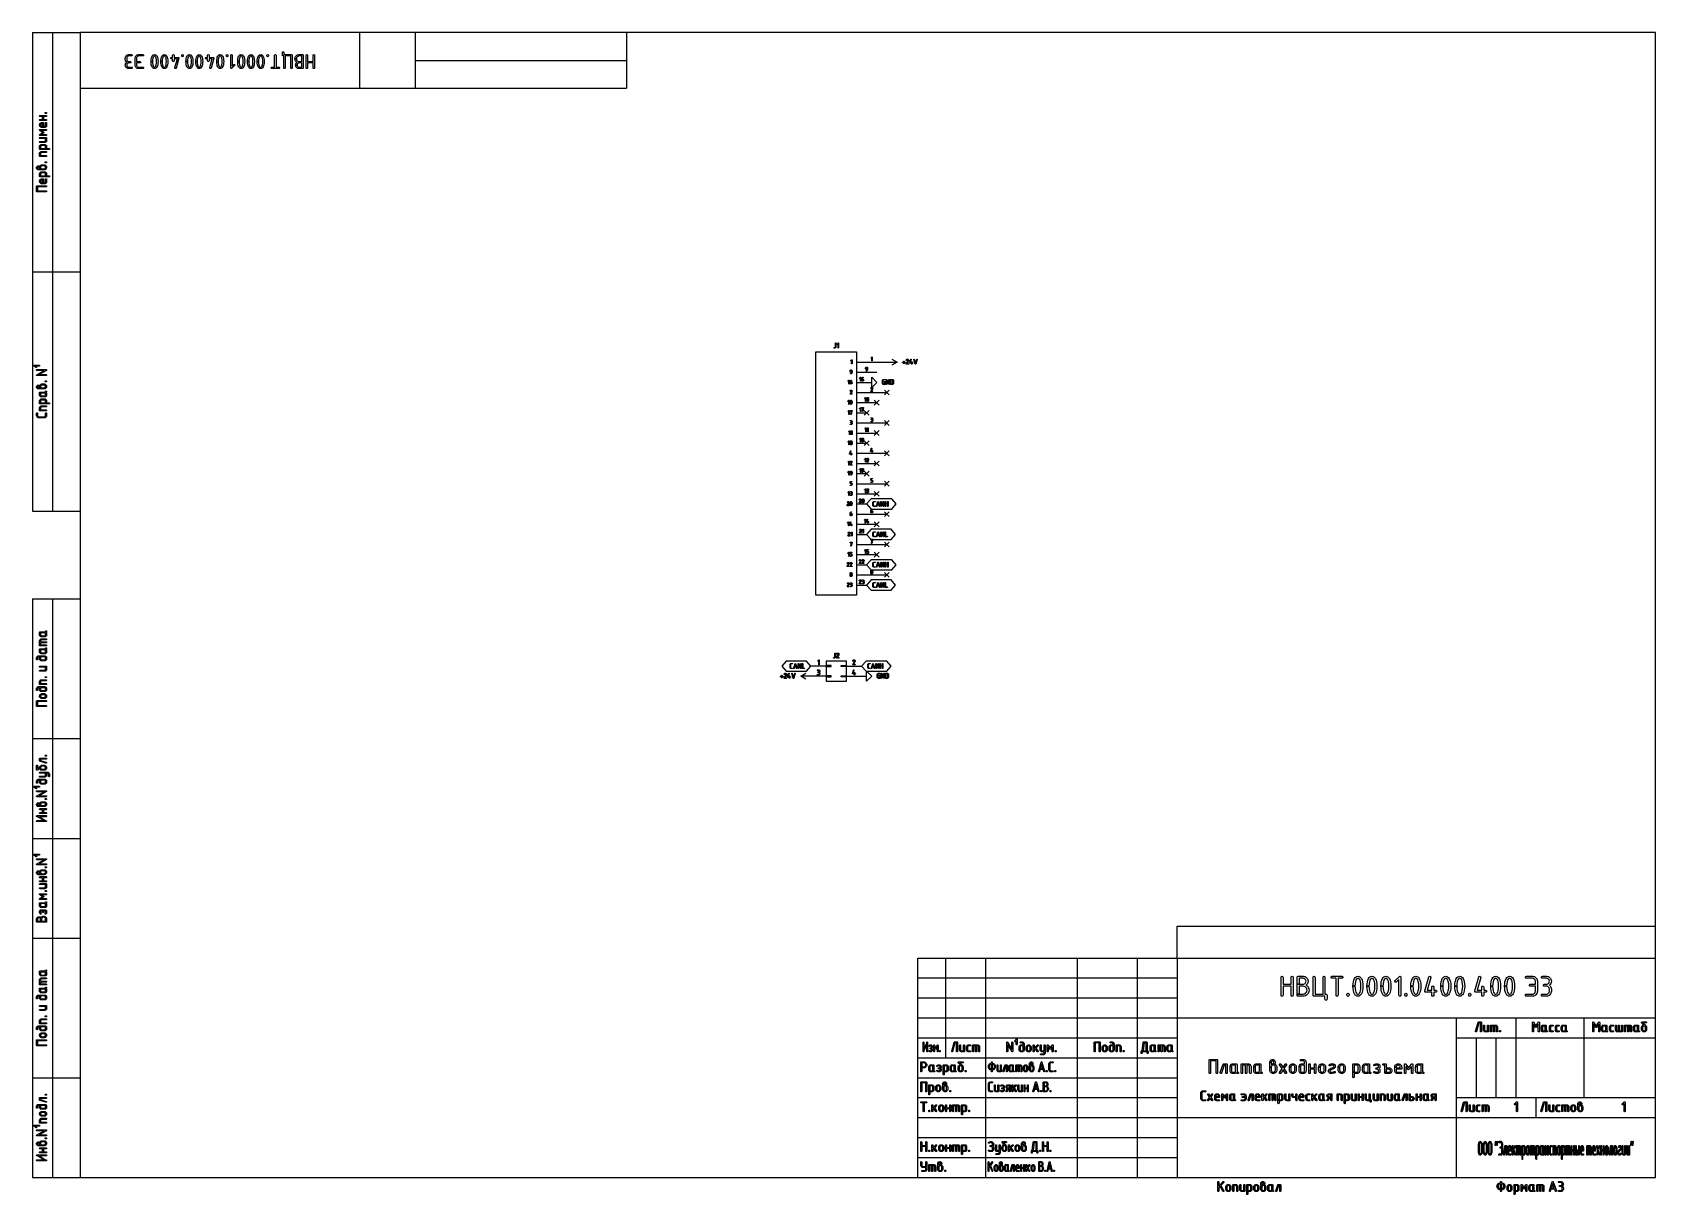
# Model space of a CAD drawing. Extents: x 0.3 to 16.3, y -11.7 to -0.2.
import ezdxf

# ---------------------------------------------------------------- set-up
doc = ezdxf.new("R2010")
doc.units = 0
doc.header["$MEASUREMENT"] = 0
doc.layers.add('BLACK', color=7, linetype='CONTINUOUS')

msp = doc.modelspace()

# ---------------------------------------------------------------- linework, layer by layer
at = {"layer": 'BLACK', "linetype": 'CONTINUOUS'}
for p, q in [((0.315, -0.197), (0.787, -0.197)), ((0.315, -0.197), (0.315, -4.921)), ((0.512, -0.197), (0.512, -4.921)), ((16.338, -0.197), (0.787, -0.197)), ((0.787, -0.197), (0.787, -11.496)), ((3.543, -0.197), (3.543, -0.748)), ((4.094, -0.197), (4.094, -0.748)), ((6.181, -0.197), (6.181, -0.748)), ((16.338, -11.496), (16.338, -0.197)), ((1.231, -0.45), (1.232, -0.443)), ((1.231, -0.464), (1.231, -0.45)), ((1.232, -0.472), (1.231, -0.464)), ((1.232, -0.443), (1.234, -0.436)), ((1.235, -0.479), (1.232, -0.472)), ((1.234, -0.436), (1.237, -0.431)), ((1.239, -0.485), (1.235, -0.479)), ((1.237, -0.431), (1.242, -0.425)), ((1.242, -0.425), (1.247, -0.421)), ((1.246, -0.444), (1.245, -0.45)), ((1.245, -0.45), (1.245, -0.464)), ((1.245, -0.464), (1.246, -0.469)), ((1.248, -0.44), (1.246, -0.444)), ((1.246, -0.469), (1.248, -0.474)), ((1.247, -0.421), (1.253, -0.418)), ((1.251, -0.435), (1.248, -0.44)), ((1.248, -0.474), (1.251, -0.478)), ((1.256, -0.432), (1.251, -0.435)), ((1.251, -0.478), (1.256, -0.482)), ((1.253, -0.418), (1.259, -0.416)), ((1.26, -0.43), (1.256, -0.432)), ((1.259, -0.416), (1.266, -0.415)), ((1.266, -0.429), (1.26, -0.43)), ((1.266, -0.415), (1.294, -0.415)), ((1.294, -0.429), (1.266, -0.429)), ((1.294, -0.415), (1.297, -0.416)), ((1.297, -0.428), (1.294, -0.429)), ((1.297, -0.416), (1.3, -0.418)), ((1.3, -0.426), (1.297, -0.428)), ((1.3, -0.418), (1.3, -0.422)), ((1.3, -0.422), (1.3, -0.426)), ((1.328, -0.45), (1.329, -0.443)), ((1.328, -0.519), (1.328, -0.45)), ((1.329, -0.443), (1.331, -0.436)), ((1.331, -0.436), (1.334, -0.431)), ((1.334, -0.431), (1.338, -0.425)), ((1.338, -0.425), (1.343, -0.421)), ((1.343, -0.444), (1.342, -0.45)), ((1.342, -0.45), (1.342, -0.484)), ((1.343, -0.421), (1.349, -0.418)), ((1.344, -0.44), (1.343, -0.444)), ((1.348, -0.435), (1.344, -0.44)), ((1.352, -0.432), (1.348, -0.435)), ((1.349, -0.418), (1.356, -0.416)), ((1.357, -0.43), (1.352, -0.432)), ((1.356, -0.416), (1.363, -0.415)), ((1.363, -0.429), (1.357, -0.43)), ((1.363, -0.415), (1.404, -0.415)), ((1.404, -0.429), (1.363, -0.429)), ((1.404, -0.415), (1.408, -0.416)), ((1.408, -0.428), (1.404, -0.429)), ((1.408, -0.416), (1.41, -0.418)), ((1.41, -0.426), (1.408, -0.428)), ((1.41, -0.418), (1.411, -0.422)), ((1.411, -0.422), (1.41, -0.426)), ((1.486, -0.468), (1.488, -0.454)), ((1.486, -0.484), (1.486, -0.468)), ((1.488, -0.454), (1.492, -0.442)), ((1.492, -0.442), (1.496, -0.431)), ((1.496, -0.431), (1.501, -0.424)), ((1.5, -0.468), (1.499, -0.484)), ((1.503, -0.452), (1.5, -0.468)), ((1.501, -0.424), (1.507, -0.419)), ((1.506, -0.442), (1.503, -0.452)), ((1.509, -0.436), (1.506, -0.442)), ((1.507, -0.419), (1.513, -0.416)), ((1.513, -0.432), (1.509, -0.436)), ((1.513, -0.416), (1.52, -0.415)), ((1.516, -0.43), (1.513, -0.432)), ((1.52, -0.429), (1.516, -0.43)), ((1.52, -0.415), (1.527, -0.416)), ((1.524, -0.43), (1.52, -0.429)), ((1.527, -0.432), (1.524, -0.43)), ((1.527, -0.416), (1.533, -0.419)), ((1.531, -0.436), (1.527, -0.432)), ((1.534, -0.442), (1.531, -0.436)), ((1.533, -0.419), (1.539, -0.424)), ((1.537, -0.452), (1.534, -0.442)), ((1.54, -0.468), (1.537, -0.452)), ((1.539, -0.424), (1.544, -0.431)), ((1.541, -0.484), (1.54, -0.468)), ((1.544, -0.431), (1.549, -0.441)), ((1.549, -0.441), (1.552, -0.454)), ((1.552, -0.454), (1.554, -0.468)), ((1.554, -0.468), (1.555, -0.484)), ((1.582, -0.484), (1.583, -0.468)), ((1.583, -0.468), (1.585, -0.454)), ((1.585, -0.454), (1.588, -0.442)), ((1.588, -0.442), (1.593, -0.431)), ((1.593, -0.431), (1.598, -0.424)), ((1.597, -0.468), (1.596, -0.484)), ((1.6, -0.452), (1.597, -0.468)), ((1.598, -0.424), (1.603, -0.419)), ((1.603, -0.442), (1.6, -0.452)), ((1.603, -0.419), (1.61, -0.416)), ((1.606, -0.436), (1.603, -0.442)), ((1.609, -0.432), (1.606, -0.436)), ((1.613, -0.43), (1.609, -0.432)), ((1.61, -0.416), (1.617, -0.415)), ((1.617, -0.429), (1.613, -0.43)), ((1.617, -0.415), (1.624, -0.416)), ((1.62, -0.43), (1.617, -0.429)), ((1.624, -0.432), (1.62, -0.43)), ((1.624, -0.416), (1.63, -0.419)), ((1.627, -0.436), (1.624, -0.432)), ((1.631, -0.442), (1.627, -0.436)), ((1.63, -0.419), (1.635, -0.424)), ((1.634, -0.452), (1.631, -0.442)), ((1.636, -0.468), (1.634, -0.452)), ((1.635, -0.424), (1.641, -0.431)), ((1.637, -0.484), (1.636, -0.468)), ((1.641, -0.431), (1.645, -0.441)), ((1.645, -0.441), (1.648, -0.454)), ((1.648, -0.454), (1.65, -0.468)), ((1.65, -0.468), (1.651, -0.484)), ((1.679, -0.45), (1.68, -0.446)), ((1.68, -0.454), (1.679, -0.45)), ((1.68, -0.446), (1.682, -0.444)), ((1.682, -0.456), (1.68, -0.454)), ((1.682, -0.444), (1.686, -0.443)), ((1.686, -0.457), (1.682, -0.456)), ((1.686, -0.443), (1.699, -0.443)), ((1.699, -0.457), (1.686, -0.457)), ((1.699, -0.422), (1.7, -0.418)), ((1.699, -0.443), (1.699, -0.422)), ((1.699, -0.477), (1.699, -0.457)), ((1.7, -0.481), (1.699, -0.477)), ((1.7, -0.418), (1.702, -0.416)), ((1.702, -0.416), (1.706, -0.415)), ((1.706, -0.415), (1.71, -0.416)), ((1.71, -0.416), (1.712, -0.418)), ((1.712, -0.418), (1.713, -0.422)), ((1.713, -0.477), (1.712, -0.481)), ((1.713, -0.422), (1.713, -0.443)), ((1.713, -0.443), (1.755, -0.443)), ((1.746, -0.457), (1.713, -0.457)), ((1.713, -0.457), (1.713, -0.477)), ((1.72, -0.544), (1.746, -0.457)), ((1.761, -0.452), (1.734, -0.548)), ((1.755, -0.443), (1.759, -0.444)), ((1.759, -0.444), (1.761, -0.446)), ((1.761, -0.446), (1.761, -0.45)), ((1.761, -0.45), (1.761, -0.452)), ((1.789, -0.422), (1.79, -0.418)), ((1.789, -0.429), (1.789, -0.422)), ((1.79, -0.433), (1.789, -0.429)), ((1.79, -0.418), (1.792, -0.416)), ((1.792, -0.435), (1.79, -0.433)), ((1.792, -0.416), (1.796, -0.415)), ((1.796, -0.436), (1.792, -0.435)), ((1.796, -0.415), (1.8, -0.416)), ((1.8, -0.435), (1.796, -0.436)), ((1.8, -0.416), (1.802, -0.418)), ((1.802, -0.433), (1.8, -0.435)), ((1.802, -0.418), (1.803, -0.422)), ((1.803, -0.429), (1.802, -0.433)), ((1.803, -0.422), (1.803, -0.429)), ((1.83, -0.484), (1.831, -0.468)), ((1.831, -0.468), (1.833, -0.454)), ((1.833, -0.454), (1.836, -0.442)), ((1.836, -0.442), (1.841, -0.431)), ((1.841, -0.431), (1.846, -0.424)), ((1.845, -0.468), (1.844, -0.484)), ((1.848, -0.452), (1.845, -0.468)), ((1.846, -0.424), (1.852, -0.419)), ((1.851, -0.442), (1.848, -0.452)), ((1.854, -0.436), (1.851, -0.442)), ((1.852, -0.419), (1.858, -0.416)), ((1.858, -0.432), (1.854, -0.436)), ((1.858, -0.416), (1.865, -0.415)), ((1.861, -0.43), (1.858, -0.432)), ((1.865, -0.429), (1.861, -0.43)), ((1.865, -0.415), (1.872, -0.416)), ((1.869, -0.43), (1.865, -0.429)), ((1.872, -0.432), (1.869, -0.43)), ((1.872, -0.416), (1.878, -0.419)), ((1.876, -0.436), (1.872, -0.432)), ((1.879, -0.442), (1.876, -0.436)), ((1.878, -0.419), (1.884, -0.424)), ((1.882, -0.452), (1.879, -0.442)), ((1.885, -0.468), (1.882, -0.452)), ((1.884, -0.424), (1.889, -0.431)), ((1.886, -0.484), (1.885, -0.468)), ((1.889, -0.431), (1.893, -0.441)), ((1.893, -0.441), (1.897, -0.454)), ((1.897, -0.454), (1.899, -0.468)), ((1.899, -0.468), (1.899, -0.484)), ((1.927, -0.484), (1.928, -0.468)), ((1.928, -0.468), (1.93, -0.454)), ((1.93, -0.454), (1.933, -0.442)), ((1.933, -0.442), (1.937, -0.431)), ((1.937, -0.431), (1.943, -0.424)), ((1.942, -0.468), (1.941, -0.484)), ((1.944, -0.452), (1.942, -0.468)), ((1.943, -0.424), (1.948, -0.419)), ((1.947, -0.442), (1.944, -0.452)), ((1.951, -0.436), (1.947, -0.442)), ((1.948, -0.419), (1.954, -0.416)), ((1.954, -0.432), (1.951, -0.436)), ((1.954, -0.416), (1.961, -0.415)), ((1.958, -0.43), (1.954, -0.432)), ((1.961, -0.429), (1.958, -0.43)), ((1.961, -0.415), (1.968, -0.416)), ((1.965, -0.43), (1.961, -0.429)), ((1.969, -0.432), (1.965, -0.43)), ((1.968, -0.416), (1.975, -0.419)), ((1.972, -0.436), (1.969, -0.432)), ((1.975, -0.442), (1.972, -0.436)), ((1.975, -0.419), (1.98, -0.424)), ((1.978, -0.452), (1.975, -0.442)), ((1.981, -0.468), (1.978, -0.452)), ((1.98, -0.424), (1.985, -0.431)), ((1.982, -0.484), (1.981, -0.468)), ((1.985, -0.431), (1.99, -0.441)), ((1.99, -0.441), (1.993, -0.454)), ((1.993, -0.454), (1.995, -0.468)), ((1.995, -0.468), (1.996, -0.484)), ((2.024, -0.446), (2.026, -0.444)), ((2.024, -0.45), (2.024, -0.446)), ((2.024, -0.454), (2.024, -0.45)), ((2.026, -0.456), (2.024, -0.454)), ((2.026, -0.444), (2.03, -0.443)), ((2.03, -0.457), (2.026, -0.456)), ((2.03, -0.443), (2.044, -0.443)), ((2.044, -0.457), (2.03, -0.457)), ((2.044, -0.422), (2.045, -0.418)), ((2.044, -0.443), (2.044, -0.422)), ((2.044, -0.477), (2.044, -0.457)), ((2.045, -0.481), (2.044, -0.477)), ((2.045, -0.418), (2.047, -0.416)), ((2.047, -0.416), (2.051, -0.415)), ((2.051, -0.415), (2.055, -0.416)), ((2.055, -0.416), (2.057, -0.418)), ((2.057, -0.418), (2.058, -0.422)), ((2.058, -0.477), (2.057, -0.481)), ((2.058, -0.422), (2.058, -0.443)), ((2.058, -0.443), (2.099, -0.443)), ((2.09, -0.457), (2.058, -0.457)), ((2.058, -0.457), (2.058, -0.477)), ((2.065, -0.544), (2.09, -0.457)), ((2.106, -0.452), (2.078, -0.548)), ((2.099, -0.443), (2.103, -0.444)), ((2.103, -0.444), (2.105, -0.446)), ((2.105, -0.446), (2.106, -0.45)), ((2.106, -0.45), (2.106, -0.452)), ((2.134, -0.484), (2.135, -0.468)), ((2.135, -0.468), (2.137, -0.454)), ((2.137, -0.454), (2.14, -0.442)), ((2.14, -0.442), (2.144, -0.431)), ((2.144, -0.431), (2.149, -0.424)), ((2.149, -0.468), (2.148, -0.484)), ((2.149, -0.424), (2.155, -0.419)), ((2.151, -0.452), (2.149, -0.468)), ((2.154, -0.442), (2.151, -0.452)), ((2.158, -0.436), (2.154, -0.442)), ((2.155, -0.419), (2.161, -0.416)), ((2.161, -0.432), (2.158, -0.436)), ((2.161, -0.416), (2.168, -0.415)), ((2.164, -0.43), (2.161, -0.432)), ((2.168, -0.429), (2.164, -0.43)), ((2.168, -0.415), (2.175, -0.416)), ((2.172, -0.43), (2.168, -0.429)), ((2.176, -0.432), (2.172, -0.43)), ((2.175, -0.416), (2.182, -0.419)), ((2.179, -0.436), (2.176, -0.432)), ((2.182, -0.442), (2.179, -0.436)), ((2.182, -0.419), (2.187, -0.424)), ((2.185, -0.452), (2.182, -0.442)), ((2.188, -0.468), (2.185, -0.452)), ((2.187, -0.424), (2.192, -0.431)), ((2.189, -0.484), (2.188, -0.468)), ((2.192, -0.431), (2.197, -0.441)), ((2.197, -0.441), (2.2, -0.454)), ((2.2, -0.454), (2.202, -0.468)), ((2.202, -0.468), (2.203, -0.484)), ((2.23, -0.422), (2.231, -0.418)), ((2.23, -0.429), (2.23, -0.422)), ((2.231, -0.433), (2.23, -0.429)), ((2.231, -0.418), (2.233, -0.416)), ((2.233, -0.435), (2.231, -0.433)), ((2.233, -0.416), (2.237, -0.415)), ((2.237, -0.436), (2.233, -0.435)), ((2.237, -0.415), (2.241, -0.416)), ((2.241, -0.435), (2.237, -0.436)), ((2.241, -0.416), (2.243, -0.418)), ((2.243, -0.433), (2.241, -0.435)), ((2.243, -0.418), (2.244, -0.422)), ((2.244, -0.429), (2.243, -0.433)), ((2.244, -0.422), (2.244, -0.429)), ((2.272, -0.418), (2.275, -0.416)), ((2.272, -0.422), (2.272, -0.418)), ((2.272, -0.546), (2.272, -0.422)), ((2.275, -0.416), (2.279, -0.415)), ((2.279, -0.415), (2.282, -0.416)), ((2.282, -0.416), (2.285, -0.418)), ((2.285, -0.418), (2.285, -0.422)), ((2.285, -0.422), (2.285, -0.53)), ((2.341, -0.468), (2.343, -0.454)), ((2.341, -0.484), (2.341, -0.468)), ((2.343, -0.454), (2.347, -0.442)), ((2.347, -0.442), (2.351, -0.431)), ((2.351, -0.431), (2.356, -0.424)), ((2.355, -0.468), (2.354, -0.484)), ((2.358, -0.452), (2.355, -0.468)), ((2.356, -0.424), (2.362, -0.419)), ((2.361, -0.442), (2.358, -0.452)), ((2.364, -0.436), (2.361, -0.442)), ((2.362, -0.419), (2.368, -0.416)), ((2.368, -0.432), (2.364, -0.436)), ((2.368, -0.416), (2.375, -0.415)), ((2.371, -0.43), (2.368, -0.432)), ((2.375, -0.429), (2.371, -0.43)), ((2.375, -0.415), (2.382, -0.416)), ((2.379, -0.43), (2.375, -0.429)), ((2.382, -0.432), (2.379, -0.43)), ((2.382, -0.416), (2.388, -0.419)), ((2.386, -0.436), (2.382, -0.432)), ((2.389, -0.442), (2.386, -0.436)), ((2.388, -0.419), (2.394, -0.424)), ((2.392, -0.452), (2.389, -0.442)), ((2.395, -0.468), (2.392, -0.452)), ((2.394, -0.424), (2.399, -0.431)), ((2.396, -0.484), (2.395, -0.468)), ((2.399, -0.431), (2.404, -0.441)), ((2.404, -0.441), (2.407, -0.454)), ((2.407, -0.454), (2.409, -0.468)), ((2.409, -0.468), (2.41, -0.484)), ((2.437, -0.484), (2.438, -0.468)), ((2.438, -0.468), (2.44, -0.454)), ((2.44, -0.454), (2.443, -0.442)), ((2.443, -0.442), (2.448, -0.431)), ((2.448, -0.431), (2.453, -0.424)), ((2.452, -0.468), (2.451, -0.484)), ((2.455, -0.452), (2.452, -0.468)), ((2.453, -0.424), (2.458, -0.419)), ((2.458, -0.442), (2.455, -0.452)), ((2.458, -0.419), (2.465, -0.416)), ((2.461, -0.436), (2.458, -0.442)), ((2.464, -0.432), (2.461, -0.436)), ((2.468, -0.43), (2.464, -0.432)), ((2.465, -0.416), (2.472, -0.415)), ((2.472, -0.429), (2.468, -0.43)), ((2.472, -0.415), (2.479, -0.416)), ((2.475, -0.43), (2.472, -0.429)), ((2.479, -0.432), (2.475, -0.43)), ((2.479, -0.416), (2.485, -0.419)), ((2.482, -0.436), (2.479, -0.432)), ((2.486, -0.442), (2.482, -0.436)), ((2.485, -0.419), (2.49, -0.424)), ((2.489, -0.452), (2.486, -0.442)), ((2.491, -0.468), (2.489, -0.452)), ((2.49, -0.424), (2.496, -0.431)), ((2.492, -0.484), (2.491, -0.468)), ((2.496, -0.431), (2.5, -0.441)), ((2.5, -0.441), (2.503, -0.454)), ((2.503, -0.454), (2.505, -0.468)), ((2.505, -0.468), (2.506, -0.484)), ((2.534, -0.468), (2.536, -0.454)), ((2.534, -0.484), (2.534, -0.468)), ((2.536, -0.454), (2.54, -0.442)), ((2.54, -0.442), (2.544, -0.431)), ((2.544, -0.431), (2.549, -0.424)), ((2.548, -0.468), (2.547, -0.484)), ((2.551, -0.452), (2.548, -0.468)), ((2.549, -0.424), (2.555, -0.419)), ((2.554, -0.442), (2.551, -0.452)), ((2.557, -0.436), (2.554, -0.442)), ((2.555, -0.419), (2.561, -0.416)), ((2.561, -0.432), (2.557, -0.436)), ((2.561, -0.416), (2.568, -0.415)), ((2.564, -0.43), (2.561, -0.432)), ((2.568, -0.429), (2.564, -0.43)), ((2.568, -0.415), (2.575, -0.416)), ((2.572, -0.43), (2.568, -0.429)), ((2.575, -0.432), (2.572, -0.43)), ((2.575, -0.416), (2.581, -0.419)), ((2.579, -0.436), (2.575, -0.432)), ((2.582, -0.442), (2.579, -0.436)), ((2.581, -0.419), (2.587, -0.424)), ((2.585, -0.452), (2.582, -0.442)), ((2.588, -0.468), (2.585, -0.452)), ((2.587, -0.424), (2.592, -0.431)), ((2.589, -0.484), (2.588, -0.468)), ((2.592, -0.431), (2.597, -0.441)), ((2.597, -0.441), (2.6, -0.454)), ((2.6, -0.454), (2.602, -0.468)), ((2.602, -0.468), (2.603, -0.484)), ((2.63, -0.422), (2.631, -0.418)), ((2.63, -0.429), (2.63, -0.422)), ((2.631, -0.433), (2.63, -0.429)), ((2.631, -0.418), (2.633, -0.416)), ((2.633, -0.435), (2.631, -0.433)), ((2.633, -0.416), (2.637, -0.415)), ((2.637, -0.436), (2.633, -0.435)), ((2.637, -0.415), (2.641, -0.416)), ((2.641, -0.435), (2.637, -0.436)), ((2.641, -0.416), (2.643, -0.418)), ((2.643, -0.433), (2.641, -0.435)), ((2.643, -0.418), (2.644, -0.422)), ((2.644, -0.429), (2.643, -0.433)), ((2.644, -0.422), (2.644, -0.429)), ((2.706, -0.422), (2.707, -0.418)), ((2.706, -0.539), (2.706, -0.422)), ((2.707, -0.418), (2.709, -0.416)), ((2.709, -0.416), (2.713, -0.415)), ((2.713, -0.415), (2.717, -0.416)), ((2.717, -0.416), (2.719, -0.418)), ((2.719, -0.418), (2.72, -0.422)), ((2.72, -0.422), (2.72, -0.539)), ((2.782, -0.395), (2.783, -0.391)), ((2.782, -0.422), (2.782, -0.395)), ((2.783, -0.426), (2.782, -0.422)), ((2.783, -0.391), (2.785, -0.389)), ((2.785, -0.428), (2.783, -0.426)), ((2.785, -0.389), (2.789, -0.388)), ((2.789, -0.429), (2.785, -0.428)), ((2.789, -0.388), (2.793, -0.389)), ((2.796, -0.429), (2.789, -0.429)), ((2.793, -0.389), (2.795, -0.391)), ((2.795, -0.391), (2.796, -0.395)), ((2.796, -0.395), (2.796, -0.415)), ((2.796, -0.415), (2.872, -0.415)), ((2.796, -0.546), (2.796, -0.429)), ((2.865, -0.429), (2.809, -0.429)), ((2.809, -0.429), (2.809, -0.546)), ((2.865, -0.546), (2.865, -0.429)), ((2.872, -0.415), (2.875, -0.416)), ((2.875, -0.416), (2.878, -0.418)), ((2.878, -0.418), (2.878, -0.422)), ((2.878, -0.422), (2.878, -0.546)), ((2.906, -0.457), (2.907, -0.448)), ((2.907, -0.466), (2.906, -0.457)), ((2.906, -0.457), (2.92, -0.457)), ((2.92, -0.457), (2.906, -0.457)), ((2.906, -0.457), (2.906, -0.457)), ((2.907, -0.448), (2.909, -0.441)), ((2.909, -0.474), (2.907, -0.466)), ((2.909, -0.441), (2.913, -0.434)), ((2.913, -0.481), (2.909, -0.474)), ((2.913, -0.434), (2.918, -0.427)), ((2.919, -0.487), (2.913, -0.481)), ((2.918, -0.427), (2.925, -0.422)), ((2.921, -0.449), (2.92, -0.457)), ((2.92, -0.457), (2.921, -0.464)), ((2.923, -0.443), (2.921, -0.449)), ((2.921, -0.464), (2.923, -0.471)), ((2.928, -0.437), (2.923, -0.443)), ((2.923, -0.471), (2.928, -0.476)), ((2.925, -0.422), (2.932, -0.418)), ((2.934, -0.433), (2.928, -0.437)), ((2.928, -0.476), (2.934, -0.481)), ((2.932, -0.418), (2.939, -0.416)), ((2.94, -0.43), (2.934, -0.433)), ((2.934, -0.481), (2.94, -0.483)), ((2.939, -0.416), (2.947, -0.415)), ((2.947, -0.429), (2.94, -0.43)), ((2.947, -0.415), (2.982, -0.415)), ((2.975, -0.429), (2.947, -0.429)), ((2.975, -0.484), (2.975, -0.429)), ((2.982, -0.415), (2.986, -0.416)), ((2.986, -0.416), (2.988, -0.418)), ((2.988, -0.418), (2.989, -0.422)), ((2.989, -0.422), (2.989, -0.546)), ((3.016, -0.422), (3.017, -0.418)), ((3.016, -0.546), (3.016, -0.422)), ((3.017, -0.418), (3.019, -0.416)), ((3.019, -0.416), (3.023, -0.415)), ((3.023, -0.415), (3.027, -0.416)), ((3.027, -0.416), (3.029, -0.418)), ((3.029, -0.418), (3.03, -0.422)), ((3.03, -0.422), (3.03, -0.484)), ((3.085, -0.422), (3.086, -0.418)), ((3.085, -0.484), (3.085, -0.422)), ((3.086, -0.418), (3.088, -0.416)), ((3.088, -0.416), (3.092, -0.415)), ((3.092, -0.415), (3.096, -0.416)), ((3.096, -0.416), (3.098, -0.418)), ((3.098, -0.418), (3.099, -0.422)), ((3.099, -0.422), (3.099, -0.546)), ((4.094, -0.472), (6.181, -0.472)), ((1.231, -0.519), (1.232, -0.51)), ((1.232, -0.526), (1.231, -0.519)), ((1.232, -0.51), (1.235, -0.503)), ((1.234, -0.532), (1.232, -0.526)), ((1.237, -0.538), (1.234, -0.532)), ((1.235, -0.503), (1.239, -0.497)), ((1.242, -0.543), (1.237, -0.538)), ((1.245, -0.491), (1.239, -0.485)), ((1.239, -0.497), (1.245, -0.491)), ((1.247, -0.547), (1.242, -0.543)), ((1.246, -0.513), (1.245, -0.519)), ((1.245, -0.519), (1.246, -0.524)), ((1.248, -0.508), (1.246, -0.513)), ((1.246, -0.524), (1.248, -0.529)), ((1.253, -0.551), (1.247, -0.547)), ((1.251, -0.504), (1.248, -0.508)), ((1.248, -0.529), (1.251, -0.533)), ((1.256, -0.501), (1.251, -0.504)), ((1.251, -0.533), (1.256, -0.536)), ((1.259, -0.552), (1.253, -0.551)), ((1.256, -0.482), (1.26, -0.483)), ((1.26, -0.499), (1.256, -0.501)), ((1.256, -0.536), (1.26, -0.538)), ((1.266, -0.553), (1.259, -0.552)), ((1.26, -0.483), (1.266, -0.484)), ((1.266, -0.498), (1.26, -0.499)), ((1.26, -0.538), (1.266, -0.539)), ((1.266, -0.484), (1.28, -0.484)), ((1.28, -0.498), (1.266, -0.498)), ((1.266, -0.539), (1.294, -0.539)), ((1.294, -0.553), (1.266, -0.553)), ((1.28, -0.484), (1.284, -0.485)), ((1.284, -0.497), (1.28, -0.498)), ((1.284, -0.485), (1.286, -0.487)), ((1.286, -0.495), (1.284, -0.497)), ((1.286, -0.487), (1.287, -0.491)), ((1.287, -0.491), (1.286, -0.495)), ((1.294, -0.539), (1.297, -0.54)), ((1.297, -0.552), (1.294, -0.553)), ((1.297, -0.54), (1.3, -0.542)), ((1.3, -0.55), (1.297, -0.552)), ((1.3, -0.542), (1.3, -0.546)), ((1.3, -0.546), (1.3, -0.55)), ((1.329, -0.526), (1.328, -0.519)), ((1.331, -0.532), (1.329, -0.526)), ((1.334, -0.538), (1.331, -0.532)), ((1.338, -0.543), (1.334, -0.538)), ((1.343, -0.548), (1.338, -0.543)), ((1.342, -0.484), (1.376, -0.484)), ((1.376, -0.498), (1.342, -0.498)), ((1.342, -0.498), (1.342, -0.519)), ((1.342, -0.519), (1.343, -0.524)), ((1.343, -0.524), (1.344, -0.529)), ((1.349, -0.551), (1.343, -0.548)), ((1.344, -0.529), (1.348, -0.533)), ((1.348, -0.533), (1.352, -0.536)), ((1.355, -0.552), (1.349, -0.551)), ((1.352, -0.536), (1.357, -0.538)), ((1.363, -0.553), (1.355, -0.552)), ((1.357, -0.538), (1.363, -0.539)), ((1.363, -0.539), (1.404, -0.539)), ((1.404, -0.553), (1.363, -0.553)), ((1.376, -0.484), (1.38, -0.485)), ((1.38, -0.497), (1.376, -0.498)), ((1.38, -0.485), (1.382, -0.487)), ((1.382, -0.495), (1.38, -0.497)), ((1.382, -0.487), (1.383, -0.491)), ((1.383, -0.491), (1.382, -0.495)), ((1.404, -0.539), (1.408, -0.54)), ((1.408, -0.552), (1.404, -0.553)), ((1.408, -0.54), (1.41, -0.542)), ((1.41, -0.55), (1.408, -0.552)), ((1.41, -0.542), (1.411, -0.546)), ((1.411, -0.546), (1.41, -0.55)), ((1.486, -0.501), (1.486, -0.484)), ((1.486, -0.484), (1.499, -0.484)), ((1.499, -0.484), (1.486, -0.484)), ((1.488, -0.515), (1.486, -0.501)), ((1.492, -0.527), (1.488, -0.515)), ((1.496, -0.537), (1.492, -0.527)), ((1.501, -0.544), (1.496, -0.537)), ((1.499, -0.484), (1.5, -0.501)), ((1.5, -0.501), (1.503, -0.516)), ((1.507, -0.549), (1.501, -0.544)), ((1.503, -0.516), (1.506, -0.526)), ((1.506, -0.526), (1.509, -0.532)), ((1.513, -0.552), (1.507, -0.549)), ((1.509, -0.532), (1.513, -0.536)), ((1.513, -0.536), (1.516, -0.538)), ((1.52, -0.553), (1.513, -0.552)), ((1.516, -0.538), (1.52, -0.539)), ((1.52, -0.539), (1.524, -0.538)), ((1.527, -0.552), (1.52, -0.553)), ((1.524, -0.538), (1.527, -0.536)), ((1.527, -0.536), (1.531, -0.532)), ((1.533, -0.549), (1.527, -0.552)), ((1.531, -0.532), (1.534, -0.526)), ((1.539, -0.545), (1.533, -0.549)), ((1.534, -0.526), (1.537, -0.516)), ((1.537, -0.516), (1.54, -0.501)), ((1.544, -0.537), (1.539, -0.545)), ((1.54, -0.501), (1.541, -0.484)), ((1.549, -0.527), (1.544, -0.537)), ((1.552, -0.515), (1.549, -0.527)), ((1.554, -0.501), (1.552, -0.515)), ((1.555, -0.484), (1.554, -0.501)), ((1.583, -0.501), (1.582, -0.484)), ((1.582, -0.484), (1.596, -0.484)), ((1.596, -0.484), (1.582, -0.484)), ((1.585, -0.515), (1.583, -0.501)), ((1.588, -0.527), (1.585, -0.515)), ((1.593, -0.537), (1.588, -0.527)), ((1.598, -0.544), (1.593, -0.537)), ((1.596, -0.484), (1.597, -0.501)), ((1.597, -0.501), (1.6, -0.516)), ((1.603, -0.549), (1.598, -0.544)), ((1.6, -0.516), (1.603, -0.526)), ((1.603, -0.526), (1.606, -0.532)), ((1.61, -0.552), (1.603, -0.549)), ((1.606, -0.532), (1.609, -0.536)), ((1.609, -0.536), (1.613, -0.538)), ((1.617, -0.553), (1.61, -0.552)), ((1.613, -0.538), (1.617, -0.539)), ((1.617, -0.539), (1.62, -0.538)), ((1.624, -0.552), (1.617, -0.553)), ((1.62, -0.538), (1.624, -0.536)), ((1.624, -0.536), (1.627, -0.532)), ((1.63, -0.549), (1.624, -0.552)), ((1.627, -0.532), (1.631, -0.526)), ((1.635, -0.545), (1.63, -0.549)), ((1.631, -0.526), (1.634, -0.516)), ((1.634, -0.516), (1.636, -0.501)), ((1.641, -0.537), (1.635, -0.545)), ((1.636, -0.501), (1.637, -0.484)), ((1.645, -0.527), (1.641, -0.537)), ((1.648, -0.515), (1.645, -0.527)), ((1.65, -0.501), (1.648, -0.515)), ((1.651, -0.484), (1.65, -0.501)), ((1.702, -0.483), (1.7, -0.481)), ((1.706, -0.484), (1.702, -0.483)), ((1.71, -0.483), (1.706, -0.484)), ((1.712, -0.481), (1.71, -0.483)), ((1.72, -0.546), (1.72, -0.544)), ((1.721, -0.55), (1.72, -0.546)), ((1.723, -0.552), (1.721, -0.55)), ((1.727, -0.553), (1.723, -0.552)), ((1.73, -0.553), (1.727, -0.553)), ((1.732, -0.551), (1.73, -0.553)), ((1.734, -0.548), (1.732, -0.551)), ((1.831, -0.501), (1.83, -0.484)), ((1.83, -0.484), (1.844, -0.484)), ((1.844, -0.484), (1.83, -0.484)), ((1.833, -0.515), (1.831, -0.501)), ((1.836, -0.527), (1.833, -0.515)), ((1.841, -0.537), (1.836, -0.527)), ((1.846, -0.544), (1.841, -0.537)), ((1.844, -0.484), (1.845, -0.501)), ((1.845, -0.501), (1.848, -0.516)), ((1.852, -0.549), (1.846, -0.544)), ((1.848, -0.516), (1.851, -0.526)), ((1.851, -0.526), (1.854, -0.532)), ((1.858, -0.552), (1.852, -0.549)), ((1.854, -0.532), (1.858, -0.536)), ((1.858, -0.536), (1.861, -0.538)), ((1.865, -0.553), (1.858, -0.552)), ((1.861, -0.538), (1.865, -0.539)), ((1.865, -0.539), (1.869, -0.538)), ((1.872, -0.552), (1.865, -0.553)), ((1.869, -0.538), (1.872, -0.536)), ((1.872, -0.536), (1.876, -0.532)), ((1.878, -0.549), (1.872, -0.552)), ((1.876, -0.532), (1.879, -0.526)), ((1.884, -0.545), (1.878, -0.549)), ((1.879, -0.526), (1.882, -0.516)), ((1.882, -0.516), (1.885, -0.501)), ((1.889, -0.537), (1.884, -0.545)), ((1.885, -0.501), (1.886, -0.484)), ((1.893, -0.527), (1.889, -0.537)), ((1.897, -0.515), (1.893, -0.527)), ((1.899, -0.501), (1.897, -0.515)), ((1.899, -0.484), (1.899, -0.501)), ((1.928, -0.501), (1.927, -0.484)), ((1.927, -0.484), (1.941, -0.484)), ((1.941, -0.484), (1.927, -0.484)), ((1.93, -0.515), (1.928, -0.501)), ((1.933, -0.527), (1.93, -0.515)), ((1.937, -0.537), (1.933, -0.527)), ((1.943, -0.544), (1.937, -0.537)), ((1.941, -0.484), (1.942, -0.501)), ((1.942, -0.501), (1.944, -0.516)), ((1.948, -0.549), (1.943, -0.544)), ((1.944, -0.516), (1.947, -0.526)), ((1.947, -0.526), (1.951, -0.532)), ((1.954, -0.552), (1.948, -0.549)), ((1.951, -0.532), (1.954, -0.536)), ((1.954, -0.536), (1.958, -0.538)), ((1.961, -0.553), (1.954, -0.552)), ((1.958, -0.538), (1.961, -0.539)), ((1.961, -0.539), (1.965, -0.538)), ((1.968, -0.552), (1.961, -0.553)), ((1.965, -0.538), (1.969, -0.536)), ((1.975, -0.549), (1.968, -0.552)), ((1.969, -0.536), (1.972, -0.532)), ((1.972, -0.532), (1.975, -0.526)), ((1.975, -0.526), (1.978, -0.516)), ((1.98, -0.545), (1.975, -0.549)), ((1.978, -0.516), (1.981, -0.501)), ((1.985, -0.537), (1.98, -0.545)), ((1.981, -0.501), (1.982, -0.484)), ((1.99, -0.527), (1.985, -0.537)), ((1.993, -0.515), (1.99, -0.527)), ((1.995, -0.501), (1.993, -0.515)), ((1.996, -0.484), (1.995, -0.501)), ((2.047, -0.483), (2.045, -0.481)), ((2.051, -0.484), (2.047, -0.483)), ((2.055, -0.483), (2.051, -0.484)), ((2.057, -0.481), (2.055, -0.483)), ((2.065, -0.546), (2.065, -0.544)), ((2.066, -0.55), (2.065, -0.546)), ((2.068, -0.552), (2.066, -0.55)), ((2.072, -0.553), (2.068, -0.552)), ((2.075, -0.553), (2.072, -0.553)), ((2.077, -0.551), (2.075, -0.553)), ((2.078, -0.548), (2.077, -0.551)), ((2.135, -0.501), (2.134, -0.484)), ((2.134, -0.484), (2.148, -0.484)), ((2.148, -0.484), (2.134, -0.484)), ((2.137, -0.515), (2.135, -0.501)), ((2.14, -0.527), (2.137, -0.515)), ((2.144, -0.537), (2.14, -0.527)), ((2.149, -0.544), (2.144, -0.537)), ((2.148, -0.484), (2.149, -0.501)), ((2.149, -0.501), (2.151, -0.516)), ((2.155, -0.549), (2.149, -0.544)), ((2.151, -0.516), (2.154, -0.526)), ((2.154, -0.526), (2.158, -0.532)), ((2.161, -0.552), (2.155, -0.549)), ((2.158, -0.532), (2.161, -0.536)), ((2.161, -0.536), (2.164, -0.538)), ((2.168, -0.553), (2.161, -0.552)), ((2.164, -0.538), (2.168, -0.539)), ((2.168, -0.539), (2.172, -0.538)), ((2.175, -0.552), (2.168, -0.553)), ((2.172, -0.538), (2.176, -0.536)), ((2.182, -0.549), (2.175, -0.552)), ((2.176, -0.536), (2.179, -0.532)), ((2.179, -0.532), (2.182, -0.526)), ((2.182, -0.526), (2.185, -0.516)), ((2.187, -0.545), (2.182, -0.549)), ((2.185, -0.516), (2.188, -0.501)), ((2.192, -0.537), (2.187, -0.545)), ((2.188, -0.501), (2.189, -0.484)), ((2.197, -0.527), (2.192, -0.537)), ((2.2, -0.515), (2.197, -0.527)), ((2.202, -0.501), (2.2, -0.515)), ((2.203, -0.484), (2.202, -0.501)), ((2.272, -0.55), (2.272, -0.546)), ((2.275, -0.552), (2.272, -0.55)), ((2.279, -0.553), (2.275, -0.552)), ((2.281, -0.552), (2.279, -0.553)), ((2.284, -0.55), (2.281, -0.552)), ((2.311, -0.523), (2.284, -0.55)), ((2.285, -0.53), (2.301, -0.514)), ((2.301, -0.514), (2.304, -0.512)), ((2.304, -0.512), (2.306, -0.512)), ((2.306, -0.512), (2.31, -0.513)), ((2.31, -0.513), (2.312, -0.515)), ((2.313, -0.521), (2.311, -0.523)), ((2.312, -0.515), (2.313, -0.519)), ((2.313, -0.519), (2.313, -0.521)), ((2.341, -0.501), (2.341, -0.484)), ((2.341, -0.484), (2.354, -0.484)), ((2.354, -0.484), (2.341, -0.484)), ((2.343, -0.515), (2.341, -0.501)), ((2.347, -0.527), (2.343, -0.515)), ((2.351, -0.537), (2.347, -0.527)), ((2.356, -0.544), (2.351, -0.537)), ((2.354, -0.484), (2.355, -0.501)), ((2.355, -0.501), (2.358, -0.516)), ((2.362, -0.549), (2.356, -0.544)), ((2.358, -0.516), (2.361, -0.526)), ((2.361, -0.526), (2.364, -0.532)), ((2.368, -0.552), (2.362, -0.549)), ((2.364, -0.532), (2.368, -0.536)), ((2.368, -0.536), (2.371, -0.538)), ((2.375, -0.553), (2.368, -0.552)), ((2.371, -0.538), (2.375, -0.539)), ((2.375, -0.539), (2.379, -0.538)), ((2.382, -0.552), (2.375, -0.553)), ((2.379, -0.538), (2.382, -0.536)), ((2.382, -0.536), (2.386, -0.532)), ((2.388, -0.549), (2.382, -0.552)), ((2.386, -0.532), (2.389, -0.526)), ((2.394, -0.545), (2.388, -0.549)), ((2.389, -0.526), (2.392, -0.516)), ((2.392, -0.516), (2.395, -0.501)), ((2.399, -0.537), (2.394, -0.545)), ((2.395, -0.501), (2.396, -0.484)), ((2.404, -0.527), (2.399, -0.537)), ((2.407, -0.515), (2.404, -0.527)), ((2.409, -0.501), (2.407, -0.515)), ((2.41, -0.484), (2.409, -0.501)), ((2.438, -0.501), (2.437, -0.484)), ((2.437, -0.484), (2.451, -0.484)), ((2.451, -0.484), (2.437, -0.484)), ((2.44, -0.515), (2.438, -0.501)), ((2.443, -0.527), (2.44, -0.515)), ((2.448, -0.537), (2.443, -0.527)), ((2.453, -0.544), (2.448, -0.537)), ((2.451, -0.484), (2.452, -0.501)), ((2.452, -0.501), (2.455, -0.516)), ((2.458, -0.549), (2.453, -0.544)), ((2.455, -0.516), (2.458, -0.526)), ((2.458, -0.526), (2.461, -0.532)), ((2.465, -0.552), (2.458, -0.549)), ((2.461, -0.532), (2.464, -0.536)), ((2.464, -0.536), (2.468, -0.538)), ((2.472, -0.553), (2.465, -0.552)), ((2.468, -0.538), (2.472, -0.539)), ((2.472, -0.539), (2.475, -0.538)), ((2.479, -0.552), (2.472, -0.553)), ((2.475, -0.538), (2.479, -0.536)), ((2.479, -0.536), (2.482, -0.532)), ((2.485, -0.549), (2.479, -0.552)), ((2.482, -0.532), (2.486, -0.526)), ((2.49, -0.545), (2.485, -0.549)), ((2.486, -0.526), (2.489, -0.516)), ((2.489, -0.516), (2.491, -0.501)), ((2.496, -0.537), (2.49, -0.545)), ((2.491, -0.501), (2.492, -0.484)), ((2.5, -0.527), (2.496, -0.537)), ((2.503, -0.515), (2.5, -0.527)), ((2.505, -0.501), (2.503, -0.515)), ((2.506, -0.484), (2.505, -0.501)), ((2.534, -0.501), (2.534, -0.484)), ((2.534, -0.484), (2.547, -0.484)), ((2.547, -0.484), (2.534, -0.484)), ((2.536, -0.515), (2.534, -0.501)), ((2.54, -0.527), (2.536, -0.515)), ((2.544, -0.537), (2.54, -0.527)), ((2.549, -0.544), (2.544, -0.537)), ((2.547, -0.484), (2.548, -0.501)), ((2.548, -0.501), (2.551, -0.516)), ((2.555, -0.549), (2.549, -0.544)), ((2.551, -0.516), (2.554, -0.526)), ((2.554, -0.526), (2.557, -0.532)), ((2.561, -0.552), (2.555, -0.549)), ((2.557, -0.532), (2.561, -0.536)), ((2.561, -0.536), (2.564, -0.538)), ((2.568, -0.553), (2.561, -0.552)), ((2.564, -0.538), (2.568, -0.539)), ((2.568, -0.539), (2.572, -0.538)), ((2.575, -0.552), (2.568, -0.553)), ((2.572, -0.538), (2.575, -0.536)), ((2.575, -0.536), (2.579, -0.532)), ((2.581, -0.549), (2.575, -0.552)), ((2.579, -0.532), (2.582, -0.526)), ((2.587, -0.545), (2.581, -0.549)), ((2.582, -0.526), (2.585, -0.516)), ((2.585, -0.516), (2.588, -0.501)), ((2.592, -0.537), (2.587, -0.545)), ((2.588, -0.501), (2.589, -0.484)), ((2.597, -0.527), (2.592, -0.537)), ((2.6, -0.515), (2.597, -0.527)), ((2.602, -0.501), (2.6, -0.515)), ((2.603, -0.484), (2.602, -0.501)), ((2.672, -0.542), (2.675, -0.54)), ((2.672, -0.546), (2.672, -0.542)), ((2.672, -0.55), (2.672, -0.546)), ((2.675, -0.552), (2.672, -0.55)), ((2.675, -0.54), (2.678, -0.539)), ((2.678, -0.553), (2.675, -0.552)), ((2.678, -0.539), (2.706, -0.539)), ((2.747, -0.553), (2.678, -0.553)), ((2.72, -0.539), (2.747, -0.539)), ((2.747, -0.539), (2.751, -0.54)), ((2.751, -0.552), (2.747, -0.553)), ((2.751, -0.54), (2.754, -0.542)), ((2.754, -0.55), (2.751, -0.552)), ((2.754, -0.542), (2.754, -0.546)), ((2.754, -0.546), (2.754, -0.55)), ((2.796, -0.55), (2.796, -0.546)), ((2.799, -0.552), (2.796, -0.55)), ((2.803, -0.553), (2.799, -0.552)), ((2.807, -0.552), (2.803, -0.553)), ((2.809, -0.55), (2.807, -0.552)), ((2.809, -0.546), (2.809, -0.55)), ((2.865, -0.55), (2.865, -0.546)), ((2.868, -0.552), (2.865, -0.55)), ((2.872, -0.553), (2.868, -0.552)), ((2.875, -0.552), (2.872, -0.553)), ((2.878, -0.55), (2.875, -0.552)), ((2.878, -0.546), (2.878, -0.55)), ((2.913, -0.519), (2.914, -0.511)), ((2.914, -0.526), (2.913, -0.519)), ((2.913, -0.519), (2.913, -0.519)), ((2.913, -0.519), (2.927, -0.519)), ((2.927, -0.519), (2.913, -0.519)), ((2.914, -0.511), (2.916, -0.504)), ((2.915, -0.532), (2.914, -0.526)), ((2.919, -0.538), (2.915, -0.532)), ((2.916, -0.504), (2.92, -0.498)), ((2.926, -0.492), (2.919, -0.487)), ((2.923, -0.543), (2.919, -0.538)), ((2.92, -0.498), (2.926, -0.492)), ((2.928, -0.548), (2.923, -0.543)), ((2.929, -0.508), (2.927, -0.513)), ((2.927, -0.513), (2.927, -0.519)), ((2.927, -0.519), (2.927, -0.524)), ((2.927, -0.524), (2.929, -0.529)), ((2.934, -0.551), (2.928, -0.548)), ((2.933, -0.504), (2.929, -0.508)), ((2.929, -0.529), (2.933, -0.533)), ((2.937, -0.501), (2.933, -0.504)), ((2.933, -0.533), (2.937, -0.536)), ((2.94, -0.552), (2.934, -0.551)), ((2.942, -0.499), (2.937, -0.501)), ((2.937, -0.536), (2.942, -0.538)), ((2.94, -0.483), (2.947, -0.484)), ((2.947, -0.553), (2.94, -0.552)), ((2.947, -0.498), (2.942, -0.499)), ((2.942, -0.538), (2.947, -0.539)), ((2.947, -0.484), (2.975, -0.484)), ((2.975, -0.498), (2.947, -0.498)), ((2.947, -0.539), (2.975, -0.539)), ((2.982, -0.553), (2.947, -0.553)), ((2.975, -0.539), (2.975, -0.498)), ((2.986, -0.552), (2.982, -0.553)), ((2.988, -0.55), (2.986, -0.552)), ((2.989, -0.546), (2.988, -0.55)), ((3.017, -0.55), (3.016, -0.546)), ((3.019, -0.552), (3.017, -0.55)), ((3.023, -0.553), (3.019, -0.552)), ((3.027, -0.552), (3.023, -0.553)), ((3.029, -0.55), (3.027, -0.552)), ((3.03, -0.546), (3.029, -0.55)), ((3.03, -0.484), (3.085, -0.484)), ((3.085, -0.498), (3.03, -0.498)), ((3.03, -0.498), (3.03, -0.546)), ((3.085, -0.546), (3.085, -0.498)), ((3.086, -0.55), (3.085, -0.546)), ((3.088, -0.552), (3.086, -0.55)), ((3.092, -0.553), (3.088, -0.552)), ((3.096, -0.552), (3.092, -0.553)), ((3.098, -0.55), (3.096, -0.552)), ((3.099, -0.546), (3.098, -0.55)), ((0.787, -0.748), (3.543, -0.748)), ((3.543, -0.748), (4.094, -0.748)), ((4.094, -0.748), (6.181, -0.748)), ((0.385, -1.021), (0.386, -1.018)), ((0.386, -1.024), (0.385, -1.021)), ((0.385, -1.061), (0.386, -1.058)), ((0.386, -1.063), (0.385, -1.061)), ((0.385, -1.11), (0.386, -1.105)), ((0.386, -1.115), (0.385, -1.11)), ((0.385, -1.11), (0.395, -1.11)), ((0.395, -1.11), (0.385, -1.11)), ((0.386, -1.018), (0.388, -1.017)), ((0.387, -1.026), (0.386, -1.024)), ((0.386, -1.058), (0.387, -1.056)), ((0.388, -1.065), (0.386, -1.063)), ((0.386, -1.105), (0.387, -1.1)), ((0.387, -1.119), (0.386, -1.115)), ((0.39, -1.026), (0.387, -1.026)), ((0.387, -1.056), (0.39, -1.056)), ((0.387, -1.1), (0.389, -1.096)), ((0.389, -1.124), (0.387, -1.119)), ((0.388, -1.017), (0.39, -1.016)), ((0.39, -1.066), (0.388, -1.065)), ((0.389, -1.096), (0.392, -1.092)), ((0.39, -1.016), (0.449, -1.016)), ((0.415, -1.026), (0.39, -1.026)), ((0.39, -1.056), (0.415, -1.056)), ((0.449, -1.066), (0.39, -1.066)), ((0.392, -1.092), (0.396, -1.089)), ((0.397, -1.103), (0.395, -1.106)), ((0.395, -1.106), (0.395, -1.11)), ((0.395, -1.11), (0.395, -1.114)), ((0.395, -1.114), (0.397, -1.117)), ((0.396, -1.089), (0.4, -1.087)), ((0.399, -1.099), (0.397, -1.103)), ((0.397, -1.117), (0.399, -1.12)), ((0.402, -1.097), (0.399, -1.099)), ((0.399, -1.12), (0.402, -1.123)), ((0.4, -1.087), (0.405, -1.086)), ((0.406, -1.096), (0.402, -1.097)), ((0.405, -1.086), (0.41, -1.085)), ((0.41, -1.095), (0.406, -1.096)), ((0.41, -1.085), (0.425, -1.085)), ((0.415, -1.095), (0.41, -1.095)), ((0.415, -1.056), (0.415, -1.026)), ((0.415, -1.125), (0.415, -1.095)), ((0.449, -1.026), (0.425, -1.026)), ((0.425, -1.026), (0.425, -1.056)), ((0.425, -1.056), (0.449, -1.056)), ((0.425, -1.085), (0.425, -1.125)), ((0.44, -0.989), (0.442, -0.987)), ((0.44, -0.992), (0.44, -0.989)), ((0.44, -0.995), (0.44, -0.992)), ((0.442, -0.996), (0.44, -0.995)), ((0.441, -1.122), (0.444, -1.119)), ((0.442, -0.987), (0.444, -0.987)), ((0.444, -0.997), (0.442, -0.996)), ((0.444, -0.987), (0.449, -0.987)), ((0.449, -0.997), (0.444, -0.997)), ((0.444, -1.09), (0.445, -1.087)), ((0.444, -1.115), (0.444, -1.09)), ((0.444, -1.119), (0.444, -1.115)), ((0.445, -1.087), (0.446, -1.086)), ((0.446, -1.086), (0.449, -1.085)), ((0.449, -0.987), (0.452, -0.987)), ((0.452, -0.996), (0.449, -0.997)), ((0.449, -1.016), (0.452, -1.017)), ((0.452, -1.026), (0.449, -1.026)), ((0.449, -1.056), (0.452, -1.056)), ((0.452, -1.065), (0.449, -1.066)), ((0.449, -1.085), (0.452, -1.086)), ((0.452, -0.987), (0.454, -0.989)), ((0.454, -0.995), (0.452, -0.996)), ((0.452, -1.017), (0.454, -1.018)), ((0.454, -1.024), (0.452, -1.026)), ((0.452, -1.056), (0.454, -1.058)), ((0.454, -1.063), (0.452, -1.065)), ((0.452, -1.086), (0.454, -1.087)), ((0.454, -1.12), (0.452, -1.125)), ((0.454, -0.989), (0.454, -0.992)), ((0.454, -0.992), (0.454, -0.995)), ((0.454, -1.018), (0.454, -1.021)), ((0.454, -1.021), (0.454, -1.024)), ((0.454, -1.058), (0.454, -1.061)), ((0.454, -1.061), (0.454, -1.063)), ((0.454, -1.087), (0.454, -1.09)), ((0.454, -1.09), (0.454, -1.115)), ((0.454, -1.115), (0.454, -1.12)), ((0.385, -1.159), (0.386, -1.156)), ((0.386, -1.162), (0.385, -1.159)), ((0.385, -1.208), (0.386, -1.206)), ((0.386, -1.211), (0.385, -1.208)), ((0.385, -1.238), (0.386, -1.235)), ((0.386, -1.241), (0.385, -1.238)), ((0.385, -1.277), (0.386, -1.275)), ((0.386, -1.28), (0.385, -1.277)), ((0.386, -1.156), (0.388, -1.155)), ((0.389, -1.164), (0.386, -1.162)), ((0.386, -1.206), (0.389, -1.204)), ((0.388, -1.213), (0.386, -1.211)), ((0.386, -1.235), (0.388, -1.234)), ((0.388, -1.242), (0.386, -1.241)), ((0.386, -1.275), (0.388, -1.273)), ((0.388, -1.282), (0.386, -1.28)), ((0.388, -1.155), (0.39, -1.154)), ((0.39, -1.213), (0.388, -1.213)), ((0.388, -1.234), (0.39, -1.233)), ((0.39, -1.243), (0.388, -1.242)), ((0.388, -1.273), (0.39, -1.273)), ((0.39, -1.282), (0.388, -1.282)), ((0.393, -1.127), (0.389, -1.124)), ((0.414, -1.184), (0.389, -1.164)), ((0.389, -1.204), (0.414, -1.184)), ((0.39, -1.154), (0.449, -1.154)), ((0.449, -1.213), (0.39, -1.213)), ((0.39, -1.233), (0.449, -1.233)), ((0.444, -1.243), (0.39, -1.243)), ((0.39, -1.273), (0.434, -1.273)), ((0.396, -1.131), (0.393, -1.127)), ((0.401, -1.133), (0.396, -1.131)), ((0.405, -1.134), (0.401, -1.133)), ((0.402, -1.123), (0.406, -1.124)), ((0.449, -1.164), (0.404, -1.164)), ((0.404, -1.164), (0.43, -1.184)), ((0.43, -1.184), (0.404, -1.204)), ((0.404, -1.204), (0.449, -1.204)), ((0.41, -1.135), (0.405, -1.134)), ((0.406, -1.124), (0.41, -1.125)), ((0.41, -1.125), (0.415, -1.125)), ((0.435, -1.135), (0.41, -1.135)), ((0.425, -1.125), (0.434, -1.125)), ((0.434, -1.125), (0.438, -1.124)), ((0.434, -1.273), (0.438, -1.272)), ((0.44, -1.134), (0.435, -1.135)), ((0.44, -1.282), (0.435, -1.282)), ((0.438, -1.124), (0.441, -1.122)), ((0.438, -1.272), (0.441, -1.27)), ((0.444, -1.132), (0.44, -1.134)), ((0.444, -1.28), (0.44, -1.282)), ((0.441, -1.27), (0.444, -1.266)), ((0.449, -1.129), (0.444, -1.132)), ((0.444, -1.263), (0.444, -1.243)), ((0.444, -1.266), (0.444, -1.263)), ((0.449, -1.277), (0.444, -1.28)), ((0.452, -1.125), (0.449, -1.129)), ((0.449, -1.154), (0.452, -1.155)), ((0.452, -1.164), (0.449, -1.164)), ((0.449, -1.204), (0.452, -1.204)), ((0.452, -1.213), (0.449, -1.213)), ((0.449, -1.233), (0.452, -1.234)), ((0.452, -1.273), (0.449, -1.277)), ((0.452, -1.155), (0.454, -1.156)), ((0.454, -1.162), (0.452, -1.164)), ((0.452, -1.204), (0.454, -1.206)), ((0.454, -1.211), (0.452, -1.213)), ((0.452, -1.234), (0.454, -1.235)), ((0.454, -1.268), (0.452, -1.273)), ((0.454, -1.156), (0.454, -1.159)), ((0.454, -1.159), (0.454, -1.162)), ((0.454, -1.206), (0.454, -1.208)), ((0.454, -1.208), (0.454, -1.211)), ((0.454, -1.235), (0.454, -1.238)), ((0.454, -1.238), (0.454, -1.263)), ((0.454, -1.263), (0.454, -1.268)), ((0.385, -1.322), (0.386, -1.316)), ((0.385, -1.346), (0.385, -1.322)), ((0.385, -1.322), (0.395, -1.322)), ((0.395, -1.322), (0.385, -1.322)), ((0.386, -1.349), (0.385, -1.346)), ((0.385, -1.391), (0.386, -1.385)), ((0.385, -1.415), (0.385, -1.391)), ((0.386, -1.418), (0.385, -1.415)), ((0.386, -1.316), (0.388, -1.312)), ((0.388, -1.351), (0.386, -1.349)), ((0.386, -1.385), (0.388, -1.381)), ((0.388, -1.42), (0.386, -1.418)), ((0.388, -1.312), (0.391, -1.308)), ((0.39, -1.351), (0.388, -1.351)), ((0.388, -1.381), (0.391, -1.377)), ((0.39, -1.42), (0.388, -1.42)), ((0.435, -1.282), (0.39, -1.282)), ((0.479, -1.351), (0.39, -1.351)), ((0.449, -1.42), (0.39, -1.42)), ((0.391, -1.308), (0.395, -1.305)), ((0.391, -1.377), (0.395, -1.374)), ((0.395, -1.305), (0.4, -1.303)), ((0.396, -1.318), (0.395, -1.322)), ((0.395, -1.322), (0.395, -1.341)), ((0.395, -1.341), (0.444, -1.341)), ((0.395, -1.374), (0.4, -1.372)), ((0.396, -1.387), (0.395, -1.391)), ((0.395, -1.391), (0.395, -1.41)), ((0.395, -1.41), (0.449, -1.41)), ((0.398, -1.315), (0.396, -1.318)), ((0.398, -1.384), (0.396, -1.387)), ((0.4, -1.313), (0.398, -1.315)), ((0.4, -1.382), (0.398, -1.384)), ((0.4, -1.303), (0.405, -1.302)), ((0.403, -1.312), (0.4, -1.313)), ((0.4, -1.372), (0.405, -1.371)), ((0.403, -1.381), (0.4, -1.382)), ((0.405, -1.312), (0.403, -1.312)), ((0.405, -1.381), (0.403, -1.381)), ((0.405, -1.302), (0.435, -1.302)), ((0.434, -1.312), (0.405, -1.312)), ((0.405, -1.371), (0.449, -1.371)), ((0.449, -1.381), (0.405, -1.381)), ((0.438, -1.313), (0.434, -1.312)), ((0.435, -1.302), (0.44, -1.303)), ((0.441, -1.315), (0.438, -1.313)), ((0.44, -1.303), (0.444, -1.305)), ((0.444, -1.318), (0.441, -1.315)), ((0.444, -1.305), (0.448, -1.308)), ((0.444, -1.322), (0.444, -1.318)), ((0.444, -1.341), (0.444, -1.322)), ((0.448, -1.308), (0.452, -1.312)), ((0.449, -1.371), (0.452, -1.372)), ((0.452, -1.38), (0.449, -1.381)), ((0.449, -1.41), (0.452, -1.411)), ((0.452, -1.42), (0.449, -1.42)), ((0.452, -1.312), (0.454, -1.316)), ((0.452, -1.372), (0.454, -1.373)), ((0.454, -1.379), (0.452, -1.38)), ((0.452, -1.411), (0.454, -1.413)), ((0.454, -1.418), (0.452, -1.42)), ((0.454, -1.316), (0.454, -1.322)), ((0.454, -1.322), (0.454, -1.341)), ((0.454, -1.341), (0.479, -1.341)), ((0.454, -1.373), (0.454, -1.376)), ((0.454, -1.376), (0.454, -1.379)), ((0.454, -1.413), (0.454, -1.415)), ((0.454, -1.415), (0.454, -1.418)), ((0.479, -1.341), (0.482, -1.342)), ((0.482, -1.351), (0.479, -1.351)), ((0.482, -1.342), (0.483, -1.344)), ((0.483, -1.349), (0.482, -1.351)), ((0.483, -1.344), (0.484, -1.346)), ((0.484, -1.346), (0.483, -1.349)), ((0.356, -1.527), (0.358, -1.523)), ((0.356, -1.533), (0.356, -1.527)), ((0.356, -1.538), (0.356, -1.533)), ((0.356, -1.533), (0.366, -1.533)), ((0.366, -1.533), (0.356, -1.533)), ((0.358, -1.543), (0.356, -1.538)), ((0.358, -1.523), (0.362, -1.519)), ((0.361, -1.547), (0.358, -1.543)), ((0.366, -1.55), (0.361, -1.547)), ((0.362, -1.519), (0.366, -1.516)), ((0.366, -1.516), (0.37, -1.514)), ((0.367, -1.528), (0.366, -1.53)), ((0.366, -1.53), (0.366, -1.533)), ((0.366, -1.533), (0.366, -1.537)), ((0.366, -1.537), (0.368, -1.54)), ((0.37, -1.552), (0.366, -1.55)), ((0.368, -1.526), (0.367, -1.528)), ((0.37, -1.524), (0.368, -1.526)), ((0.368, -1.54), (0.372, -1.542)), ((0.37, -1.514), (0.375, -1.513)), ((0.373, -1.523), (0.37, -1.524)), ((0.375, -1.552), (0.37, -1.552)), ((0.372, -1.542), (0.375, -1.543)), ((0.375, -1.523), (0.373, -1.523)), ((0.375, -1.513), (0.38, -1.514)), ((0.379, -1.524), (0.375, -1.523)), ((0.375, -1.543), (0.39, -1.543)), ((0.43, -1.552), (0.375, -1.552)), ((0.382, -1.525), (0.379, -1.524)), ((0.38, -1.514), (0.384, -1.515)), ((0.384, -1.527), (0.382, -1.525)), ((0.384, -1.515), (0.387, -1.518)), ((0.384, -1.528), (0.384, -1.527)), ((0.385, -1.529), (0.384, -1.528)), ((0.384, -1.528), (0.395, -1.528)), ((0.395, -1.528), (0.384, -1.528)), ((0.385, -1.531), (0.385, -1.529)), ((0.386, -1.534), (0.385, -1.531)), ((0.385, -1.592), (0.386, -1.587)), ((0.385, -1.616), (0.385, -1.592)), ((0.385, -1.592), (0.395, -1.592)), ((0.395, -1.592), (0.385, -1.592)), ((0.387, -1.538), (0.386, -1.534)), ((0.386, -1.587), (0.388, -1.582)), ((0.387, -1.518), (0.39, -1.514)), ((0.39, -1.543), (0.387, -1.538)), ((0.388, -1.582), (0.391, -1.578)), ((0.39, -1.514), (0.393, -1.51)), ((0.391, -1.578), (0.395, -1.575)), ((0.393, -1.51), (0.396, -1.507)), ((0.397, -1.52), (0.395, -1.524)), ((0.395, -1.524), (0.395, -1.528)), ((0.395, -1.528), (0.395, -1.532)), ((0.395, -1.532), (0.397, -1.535)), ((0.395, -1.575), (0.4, -1.573)), ((0.396, -1.588), (0.395, -1.592)), ((0.395, -1.592), (0.395, -1.612)), ((0.396, -1.507), (0.401, -1.505)), ((0.398, -1.585), (0.396, -1.588)), ((0.399, -1.517), (0.397, -1.52)), ((0.397, -1.535), (0.399, -1.538)), ((0.4, -1.583), (0.398, -1.585)), ((0.402, -1.515), (0.399, -1.517)), ((0.399, -1.538), (0.402, -1.541)), ((0.4, -1.573), (0.405, -1.572)), ((0.403, -1.582), (0.4, -1.583)), ((0.401, -1.505), (0.405, -1.504)), ((0.406, -1.514), (0.402, -1.515)), ((0.402, -1.541), (0.406, -1.542)), ((0.405, -1.582), (0.403, -1.582)), ((0.405, -1.504), (0.41, -1.503)), ((0.405, -1.572), (0.435, -1.572)), ((0.434, -1.582), (0.405, -1.582)), ((0.41, -1.513), (0.406, -1.514)), ((0.406, -1.542), (0.41, -1.543)), ((0.41, -1.503), (0.43, -1.503)), ((0.429, -1.513), (0.41, -1.513)), ((0.41, -1.543), (0.429, -1.543)), ((0.433, -1.514), (0.429, -1.513)), ((0.429, -1.543), (0.433, -1.542)), ((0.43, -1.503), (0.435, -1.504)), ((0.435, -1.552), (0.43, -1.552)), ((0.437, -1.515), (0.433, -1.514)), ((0.433, -1.542), (0.437, -1.541)), ((0.438, -1.583), (0.434, -1.582)), ((0.435, -1.504), (0.439, -1.505)), ((0.439, -1.551), (0.435, -1.552)), ((0.435, -1.572), (0.44, -1.573)), ((0.44, -1.517), (0.437, -1.515)), ((0.437, -1.541), (0.44, -1.538)), ((0.441, -1.585), (0.438, -1.583)), ((0.439, -1.505), (0.443, -1.507)), ((0.443, -1.548), (0.439, -1.551)), ((0.44, -1.476), (0.442, -1.474)), ((0.44, -1.479), (0.44, -1.476)), ((0.44, -1.481), (0.44, -1.479)), ((0.442, -1.483), (0.44, -1.481)), ((0.442, -1.52), (0.44, -1.517)), ((0.44, -1.538), (0.442, -1.535)), ((0.44, -1.573), (0.444, -1.575)), ((0.444, -1.588), (0.441, -1.585)), ((0.442, -1.474), (0.444, -1.474)), ((0.444, -1.484), (0.442, -1.483)), ((0.444, -1.524), (0.442, -1.52)), ((0.442, -1.535), (0.444, -1.532)), ((0.443, -1.507), (0.447, -1.51)), ((0.447, -1.545), (0.443, -1.548)), ((0.444, -1.474), (0.449, -1.474)), ((0.449, -1.484), (0.444, -1.484)), ((0.444, -1.528), (0.444, -1.524)), ((0.444, -1.532), (0.444, -1.528)), ((0.444, -1.575), (0.448, -1.578)), ((0.444, -1.592), (0.444, -1.588)), ((0.444, -1.612), (0.444, -1.592)), ((0.447, -1.51), (0.45, -1.514)), ((0.45, -1.542), (0.447, -1.545)), ((0.448, -1.578), (0.452, -1.582)), ((0.449, -1.474), (0.452, -1.474)), ((0.452, -1.483), (0.449, -1.484)), ((0.45, -1.514), (0.452, -1.518)), ((0.452, -1.537), (0.45, -1.542)), ((0.452, -1.474), (0.454, -1.476)), ((0.454, -1.481), (0.452, -1.483)), ((0.452, -1.518), (0.454, -1.523)), ((0.454, -1.533), (0.452, -1.537)), ((0.452, -1.582), (0.454, -1.587)), ((0.454, -1.476), (0.454, -1.479)), ((0.454, -1.479), (0.454, -1.481)), ((0.454, -1.523), (0.454, -1.528)), ((0.454, -1.528), (0.454, -1.533)), ((0.454, -1.587), (0.454, -1.592)), ((0.454, -1.592), (0.454, -1.612)), ((0.356, -1.712), (0.358, -1.711)), ((0.356, -1.715), (0.356, -1.712)), ((0.356, -1.764), (0.356, -1.715)), ((0.358, -1.711), (0.361, -1.71)), ((0.361, -1.71), (0.449, -1.71)), ((0.449, -1.72), (0.366, -1.72)), ((0.366, -1.72), (0.366, -1.759)), ((0.366, -1.759), (0.449, -1.759)), ((0.386, -1.619), (0.385, -1.616)), ((0.385, -1.666), (0.386, -1.661)), ((0.386, -1.671), (0.385, -1.666)), ((0.385, -1.666), (0.395, -1.666)), ((0.395, -1.666), (0.385, -1.666)), ((0.388, -1.621), (0.386, -1.619)), ((0.386, -1.661), (0.387, -1.656)), ((0.387, -1.675), (0.386, -1.671)), ((0.387, -1.656), (0.389, -1.652)), ((0.389, -1.679), (0.387, -1.675)), ((0.39, -1.621), (0.388, -1.621)), ((0.389, -1.652), (0.392, -1.648)), ((0.393, -1.683), (0.389, -1.679)), ((0.479, -1.621), (0.39, -1.621)), ((0.392, -1.648), (0.396, -1.645)), ((0.396, -1.686), (0.393, -1.683)), ((0.395, -1.612), (0.444, -1.612)), ((0.397, -1.658), (0.395, -1.662)), ((0.395, -1.662), (0.395, -1.666)), ((0.395, -1.666), (0.395, -1.67)), ((0.395, -1.67), (0.397, -1.673)), ((0.396, -1.645), (0.4, -1.643)), ((0.401, -1.689), (0.396, -1.686)), ((0.399, -1.655), (0.397, -1.658)), ((0.397, -1.673), (0.399, -1.676)), ((0.402, -1.653), (0.399, -1.655)), ((0.399, -1.676), (0.402, -1.679)), ((0.4, -1.643), (0.405, -1.642)), ((0.405, -1.69), (0.401, -1.689)), ((0.406, -1.651), (0.402, -1.653)), ((0.402, -1.679), (0.406, -1.68)), ((0.405, -1.642), (0.41, -1.641)), ((0.41, -1.69), (0.405, -1.69)), ((0.41, -1.651), (0.406, -1.651)), ((0.406, -1.68), (0.41, -1.681)), ((0.41, -1.641), (0.425, -1.641)), ((0.415, -1.651), (0.41, -1.651)), ((0.41, -1.681), (0.415, -1.681)), ((0.435, -1.69), (0.41, -1.69)), ((0.415, -1.681), (0.415, -1.651)), ((0.425, -1.641), (0.425, -1.681)), ((0.425, -1.681), (0.434, -1.681)), ((0.434, -1.681), (0.438, -1.68)), ((0.44, -1.69), (0.435, -1.69)), ((0.438, -1.68), (0.441, -1.678)), ((0.444, -1.688), (0.44, -1.69)), ((0.441, -1.678), (0.444, -1.674)), ((0.444, -1.646), (0.445, -1.643)), ((0.444, -1.671), (0.444, -1.646)), ((0.444, -1.674), (0.444, -1.671)), ((0.449, -1.685), (0.444, -1.688)), ((0.445, -1.643), (0.446, -1.642)), ((0.446, -1.642), (0.449, -1.641)), ((0.449, -1.641), (0.452, -1.642)), ((0.452, -1.681), (0.449, -1.685)), ((0.449, -1.71), (0.452, -1.711)), ((0.452, -1.719), (0.449, -1.72)), ((0.449, -1.759), (0.452, -1.76)), ((0.452, -1.642), (0.454, -1.643)), ((0.454, -1.676), (0.452, -1.681)), ((0.452, -1.711), (0.454, -1.712)), ((0.454, -1.718), (0.452, -1.719)), ((0.452, -1.76), (0.454, -1.761)), ((0.454, -1.612), (0.479, -1.612)), ((0.454, -1.643), (0.454, -1.646)), ((0.454, -1.646), (0.454, -1.671)), ((0.454, -1.671), (0.454, -1.676)), ((0.454, -1.712), (0.454, -1.715)), ((0.454, -1.715), (0.454, -1.718)), ((0.454, -1.761), (0.454, -1.764)), ((0.479, -1.612), (0.482, -1.612)), ((0.482, -1.621), (0.479, -1.621)), ((0.482, -1.612), (0.483, -1.614)), ((0.483, -1.619), (0.482, -1.621)), ((0.483, -1.614), (0.484, -1.616)), ((0.484, -1.616), (0.483, -1.619)), ((0.356, -1.767), (0.356, -1.764)), ((0.358, -1.769), (0.356, -1.767)), ((0.361, -1.769), (0.358, -1.769)), ((0.449, -1.769), (0.361, -1.769)), ((0.452, -1.769), (0.449, -1.769)), ((0.454, -1.767), (0.452, -1.769)), ((0.454, -1.764), (0.454, -1.767)), ((0.315, -2.559), (0.787, -2.559)), ((8.05, -5.75), (8.05, -3.35)), ((8.05, -3.35), (8.45, -3.35)), ((8.227, -3.308), (8.228, -3.307)), ((8.227, -3.308), (8.228, -3.307)), ((8.228, -3.31), (8.227, -3.308)), ((8.228, -3.31), (8.227, -3.308)), ((8.228, -3.307), (8.229, -3.306)), ((8.228, -3.307), (8.229, -3.306)), ((8.229, -3.31), (8.228, -3.31)), ((8.229, -3.31), (8.228, -3.31)), ((8.229, -3.306), (8.23, -3.306)), ((8.229, -3.306), (8.23, -3.306)), ((8.23, -3.311), (8.229, -3.31)), ((8.23, -3.311), (8.229, -3.31)), ((8.23, -3.306), (8.235, -3.306)), ((8.23, -3.306), (8.235, -3.306)), ((8.235, -3.311), (8.23, -3.311)), ((8.235, -3.311), (8.23, -3.311)), ((8.235, -3.306), (8.237, -3.305)), ((8.235, -3.306), (8.237, -3.305)), ((8.238, -3.311), (8.235, -3.311)), ((8.238, -3.311), (8.235, -3.311)), ((8.237, -3.305), (8.239, -3.305)), ((8.237, -3.305), (8.239, -3.305)), ((8.24, -3.31), (8.238, -3.311)), ((8.24, -3.31), (8.238, -3.311)), ((8.239, -3.305), (8.24, -3.303)), ((8.239, -3.305), (8.24, -3.303)), ((8.24, -3.303), (8.242, -3.302)), ((8.24, -3.303), (8.242, -3.302)), ((8.242, -3.309), (8.24, -3.31)), ((8.242, -3.309), (8.24, -3.31)), ((8.242, -3.263), (8.243, -3.262)), ((8.242, -3.263), (8.243, -3.262)), ((8.242, -3.298), (8.242, -3.263)), ((8.242, -3.298), (8.242, -3.263)), ((8.242, -3.3), (8.242, -3.298)), ((8.242, -3.3), (8.242, -3.298)), ((8.242, -3.302), (8.242, -3.3)), ((8.242, -3.302), (8.242, -3.3)), ((8.244, -3.307), (8.242, -3.309)), ((8.244, -3.307), (8.242, -3.309)), ((8.243, -3.262), (8.244, -3.261)), ((8.243, -3.262), (8.244, -3.261)), ((8.244, -3.261), (8.245, -3.261)), ((8.244, -3.261), (8.245, -3.261)), ((8.245, -3.305), (8.244, -3.307)), ((8.245, -3.305), (8.244, -3.307)), ((8.245, -3.261), (8.246, -3.261)), ((8.245, -3.261), (8.246, -3.261)), ((8.247, -3.303), (8.245, -3.305)), ((8.247, -3.303), (8.245, -3.305)), ((8.246, -3.261), (8.247, -3.262)), ((8.246, -3.261), (8.247, -3.262)), ((8.247, -3.262), (8.247, -3.263)), ((8.247, -3.262), (8.247, -3.263)), ((8.247, -3.263), (8.247, -3.298)), ((8.247, -3.263), (8.247, -3.298)), ((8.247, -3.298), (8.247, -3.301)), ((8.247, -3.298), (8.247, -3.301)), ((8.247, -3.301), (8.247, -3.303)), ((8.247, -3.301), (8.247, -3.303)), ((8.258, -3.271), (8.268, -3.262)), ((8.258, -3.271), (8.268, -3.262)), ((8.258, -3.272), (8.258, -3.271)), ((8.258, -3.272), (8.258, -3.271)), ((8.258, -3.273), (8.258, -3.272)), ((8.258, -3.273), (8.258, -3.272)), ((8.258, -3.275), (8.258, -3.273)), ((8.258, -3.275), (8.258, -3.273)), ((8.259, -3.275), (8.258, -3.275)), ((8.259, -3.275), (8.258, -3.275)), ((8.26, -3.276), (8.259, -3.275)), ((8.26, -3.276), (8.259, -3.275)), ((8.261, -3.276), (8.26, -3.276)), ((8.261, -3.276), (8.26, -3.276)), ((8.262, -3.275), (8.261, -3.276)), ((8.262, -3.275), (8.261, -3.276)), ((8.268, -3.269), (8.262, -3.275)), ((8.268, -3.269), (8.262, -3.275)), ((8.268, -3.262), (8.269, -3.261)), ((8.268, -3.262), (8.269, -3.261)), ((8.268, -3.308), (8.268, -3.269)), ((8.268, -3.308), (8.268, -3.269)), ((8.268, -3.31), (8.268, -3.308)), ((8.268, -3.31), (8.268, -3.308)), ((8.269, -3.31), (8.268, -3.31)), ((8.269, -3.31), (8.268, -3.31)), ((8.269, -3.261), (8.27, -3.261)), ((8.269, -3.261), (8.27, -3.261)), ((8.27, -3.311), (8.269, -3.31)), ((8.27, -3.311), (8.269, -3.31)), ((8.27, -3.261), (8.271, -3.261)), ((8.27, -3.261), (8.271, -3.261)), ((8.271, -3.31), (8.27, -3.311)), ((8.271, -3.31), (8.27, -3.311)), ((8.271, -3.261), (8.272, -3.262)), ((8.271, -3.261), (8.272, -3.262)), ((8.272, -3.31), (8.271, -3.31)), ((8.272, -3.31), (8.271, -3.31)), ((8.272, -3.262), (8.273, -3.263)), ((8.272, -3.262), (8.273, -3.263)), ((8.273, -3.308), (8.272, -3.31)), ((8.273, -3.308), (8.272, -3.31)), ((8.273, -3.263), (8.273, -3.308)), ((8.273, -3.263), (8.273, -3.308)), ((8.45, -3.35), (8.45, -5.75)), ((0.326, -3.484), (0.327, -3.482)), ((0.327, -3.487), (0.326, -3.484)), ((0.327, -3.482), (0.328, -3.48)), ((0.328, -3.488), (0.327, -3.487)), ((0.328, -3.48), (0.331, -3.48)), ((0.348, -3.503), (0.328, -3.488)), ((0.331, -3.48), (0.38, -3.48)), ((0.346, -3.489), (0.354, -3.495)), ((0.38, -3.489), (0.346, -3.489)), ((0.349, -3.504), (0.348, -3.503)), ((0.351, -3.504), (0.349, -3.504)), ((0.354, -3.504), (0.351, -3.504)), ((0.354, -3.495), (0.355, -3.497)), ((0.355, -3.502), (0.354, -3.504)), ((0.355, -3.497), (0.356, -3.499)), ((0.356, -3.499), (0.355, -3.502)), ((0.356, -3.526), (0.358, -3.524)), ((0.358, -3.524), (0.361, -3.524)), ((0.361, -3.524), (0.449, -3.524)), ((0.38, -3.48), (0.383, -3.48)), ((0.383, -3.489), (0.38, -3.489)), ((0.383, -3.48), (0.385, -3.482)), ((0.385, -3.487), (0.383, -3.489)), ((0.385, -3.482), (0.385, -3.484)), ((0.385, -3.484), (0.385, -3.487)), ((0.449, -3.524), (0.452, -3.524)), ((0.452, -3.524), (0.454, -3.526)), ((8.394, -3.436), (8.395, -3.435)), ((8.394, -3.436), (8.395, -3.435)), ((8.394, -3.437), (8.394, -3.436)), ((8.394, -3.437), (8.394, -3.436)), ((8.394, -3.438), (8.394, -3.437)), ((8.394, -3.438), (8.394, -3.437)), ((8.395, -3.438), (8.394, -3.438)), ((8.395, -3.438), (8.394, -3.438)), ((8.395, -3.435), (8.402, -3.427)), ((8.395, -3.435), (8.402, -3.427)), ((8.396, -3.439), (8.395, -3.438)), ((8.396, -3.439), (8.395, -3.438)), ((8.397, -3.438), (8.396, -3.439)), ((8.397, -3.438), (8.396, -3.439)), ((8.402, -3.433), (8.397, -3.438)), ((8.402, -3.433), (8.397, -3.438)), ((8.397, -3.438), (8.397, -3.438)), ((8.397, -3.438), (8.397, -3.438)), ((8.402, -3.427), (8.403, -3.427)), ((8.402, -3.427), (8.403, -3.427)), ((8.402, -3.465), (8.402, -3.433)), ((8.402, -3.465), (8.402, -3.433)), ((8.402, -3.466), (8.402, -3.465)), ((8.402, -3.466), (8.402, -3.465)), ((8.403, -3.466), (8.402, -3.466)), ((8.403, -3.466), (8.402, -3.466)), ((8.403, -3.427), (8.404, -3.427)), ((8.403, -3.427), (8.404, -3.427)), ((8.404, -3.467), (8.403, -3.466)), ((8.404, -3.467), (8.403, -3.466)), ((8.404, -3.427), (8.405, -3.427)), ((8.404, -3.427), (8.405, -3.427)), ((8.405, -3.466), (8.404, -3.467)), ((8.405, -3.466), (8.404, -3.467)), ((8.405, -3.427), (8.406, -3.427)), ((8.405, -3.427), (8.406, -3.427)), ((8.406, -3.466), (8.405, -3.466)), ((8.406, -3.466), (8.405, -3.466)), ((8.406, -3.427), (8.406, -3.429)), ((8.406, -3.427), (8.406, -3.429)), ((8.406, -3.429), (8.406, -3.465)), ((8.406, -3.429), (8.406, -3.465)), ((8.406, -3.465), (8.406, -3.466)), ((8.406, -3.465), (8.406, -3.466)), ((8.45, -3.45), (8.75, -3.45)), ((8.45, -3.45), (8.75, -3.45)), ((8.54, -3.507), (8.541, -3.505)), ((8.54, -3.507), (8.541, -3.505)), ((8.54, -3.509), (8.54, -3.507)), ((8.54, -3.509), (8.54, -3.507)), ((8.54, -3.513), (8.54, -3.509)), ((8.54, -3.509), (8.54, -3.509)), ((8.54, -3.509), (8.544, -3.509)), ((8.544, -3.509), (8.54, -3.509)), ((8.54, -3.513), (8.54, -3.509)), ((8.54, -3.509), (8.54, -3.509)), ((8.54, -3.509), (8.544, -3.509)), ((8.544, -3.509), (8.54, -3.509)), ((8.54, -3.515), (8.54, -3.513)), ((8.54, -3.515), (8.54, -3.513)), ((8.541, -3.517), (8.54, -3.515)), ((8.541, -3.517), (8.54, -3.515)), ((8.541, -3.505), (8.542, -3.504)), ((8.541, -3.505), (8.542, -3.504)), ((8.542, -3.519), (8.541, -3.517)), ((8.542, -3.519), (8.541, -3.517)), ((8.542, -3.504), (8.543, -3.502)), ((8.542, -3.504), (8.543, -3.502)), ((8.543, -3.52), (8.542, -3.519)), ((8.543, -3.52), (8.542, -3.519)), ((8.543, -3.502), (8.544, -3.501)), ((8.543, -3.502), (8.544, -3.501)), ((8.544, -3.522), (8.543, -3.52)), ((8.544, -3.522), (8.543, -3.52)), ((8.544, -3.501), (8.546, -3.5)), ((8.544, -3.501), (8.546, -3.5)), ((8.545, -3.506), (8.544, -3.508)), ((8.545, -3.506), (8.544, -3.508)), ((8.544, -3.508), (8.544, -3.509)), ((8.544, -3.508), (8.544, -3.509)), ((8.544, -3.509), (8.544, -3.513)), ((8.544, -3.509), (8.544, -3.513)), ((8.544, -3.513), (8.544, -3.515)), ((8.544, -3.513), (8.544, -3.515)), ((8.544, -3.515), (8.545, -3.516)), ((8.544, -3.515), (8.545, -3.516)), ((8.546, -3.523), (8.544, -3.522)), ((8.546, -3.523), (8.544, -3.522)), ((8.546, -3.505), (8.545, -3.506)), ((8.546, -3.505), (8.545, -3.506)), ((8.545, -3.516), (8.546, -3.517)), ((8.545, -3.516), (8.546, -3.517)), ((8.546, -3.5), (8.548, -3.499)), ((8.546, -3.5), (8.548, -3.499)), ((8.547, -3.504), (8.546, -3.505)), ((8.547, -3.504), (8.546, -3.505)), ((8.546, -3.517), (8.547, -3.518)), ((8.546, -3.517), (8.547, -3.518)), ((8.548, -3.523), (8.546, -3.523)), ((8.548, -3.523), (8.546, -3.523)), ((8.548, -3.503), (8.547, -3.504)), ((8.548, -3.503), (8.547, -3.504)), ((8.547, -3.518), (8.548, -3.519)), ((8.547, -3.518), (8.548, -3.519)), ((8.548, -3.499), (8.55, -3.499)), ((8.548, -3.499), (8.55, -3.499)), ((8.55, -3.503), (8.548, -3.503)), ((8.55, -3.503), (8.548, -3.503)), ((8.548, -3.519), (8.55, -3.519)), ((8.548, -3.519), (8.55, -3.519)), ((8.55, -3.523), (8.548, -3.523)), ((8.55, -3.523), (8.548, -3.523)), ((8.55, -3.499), (8.552, -3.499)), ((8.55, -3.499), (8.552, -3.499)), ((8.552, -3.503), (8.55, -3.503)), ((8.552, -3.503), (8.55, -3.503)), ((8.55, -3.519), (8.556, -3.519)), ((8.55, -3.519), (8.556, -3.519)), ((8.556, -3.523), (8.55, -3.523)), ((8.556, -3.523), (8.55, -3.523)), ((8.552, -3.499), (8.554, -3.5)), ((8.552, -3.499), (8.554, -3.5)), ((8.553, -3.504), (8.552, -3.503)), ((8.553, -3.504), (8.552, -3.503)), ((8.554, -3.505), (8.553, -3.504)), ((8.554, -3.505), (8.553, -3.504)), ((8.554, -3.5), (8.556, -3.501)), ((8.554, -3.5), (8.556, -3.501)), ((8.555, -3.506), (8.554, -3.505)), ((8.555, -3.506), (8.554, -3.505)), ((8.556, -3.508), (8.555, -3.506)), ((8.556, -3.508), (8.555, -3.506)), ((8.555, -3.526), (8.556, -3.523)), ((8.555, -3.526), (8.556, -3.523)), ((8.556, -3.501), (8.557, -3.502)), ((8.556, -3.501), (8.557, -3.502)), ((8.556, -3.509), (8.556, -3.508)), ((8.556, -3.509), (8.556, -3.508)), ((8.556, -3.519), (8.556, -3.509)), ((8.556, -3.519), (8.556, -3.509)), ((8.557, -3.502), (8.558, -3.504)), ((8.557, -3.502), (8.558, -3.504)), ((8.558, -3.504), (8.559, -3.505)), ((8.558, -3.504), (8.559, -3.505)), ((8.559, -3.505), (8.56, -3.507)), ((8.559, -3.505), (8.56, -3.507)), ((8.56, -3.524), (8.559, -3.527)), ((8.56, -3.524), (8.559, -3.527)), ((8.56, -3.507), (8.56, -3.509)), ((8.56, -3.507), (8.56, -3.509)), ((8.56, -3.509), (8.56, -3.521)), ((8.56, -3.509), (8.56, -3.521)), ((8.56, -3.521), (8.56, -3.524)), ((8.56, -3.521), (8.56, -3.524)), ((8.594, -3.409), (8.594, -3.408)), ((8.594, -3.408), (8.595, -3.408)), ((8.594, -3.409), (8.594, -3.408)), ((8.594, -3.408), (8.595, -3.408)), ((8.594, -3.41), (8.594, -3.409)), ((8.594, -3.41), (8.594, -3.409)), ((8.595, -3.411), (8.594, -3.41)), ((8.595, -3.411), (8.594, -3.41)), ((8.595, -3.408), (8.602, -3.4)), ((8.595, -3.408), (8.602, -3.4)), ((8.596, -3.411), (8.595, -3.411)), ((8.596, -3.411), (8.595, -3.411)), ((8.597, -3.411), (8.596, -3.411)), ((8.597, -3.411), (8.596, -3.411)), ((8.602, -3.406), (8.597, -3.411)), ((8.602, -3.406), (8.597, -3.411)), ((8.597, -3.411), (8.597, -3.411)), ((8.597, -3.411), (8.597, -3.411)), ((8.602, -3.4), (8.603, -3.399)), ((8.602, -3.4), (8.603, -3.399)), ((8.602, -3.437), (8.602, -3.406)), ((8.602, -3.437), (8.602, -3.406)), ((8.602, -3.438), (8.602, -3.437)), ((8.602, -3.438), (8.602, -3.437)), ((8.603, -3.439), (8.602, -3.438)), ((8.603, -3.439), (8.602, -3.438)), ((8.603, -3.399), (8.604, -3.399)), ((8.603, -3.399), (8.604, -3.399)), ((8.604, -3.439), (8.603, -3.439)), ((8.604, -3.439), (8.603, -3.439)), ((8.604, -3.399), (8.605, -3.399)), ((8.604, -3.399), (8.605, -3.399)), ((8.605, -3.439), (8.604, -3.439)), ((8.605, -3.439), (8.604, -3.439)), ((8.605, -3.399), (8.606, -3.4)), ((8.605, -3.399), (8.606, -3.4)), ((8.606, -3.438), (8.605, -3.439)), ((8.606, -3.438), (8.605, -3.439)), ((8.606, -3.4), (8.606, -3.401)), ((8.606, -3.4), (8.606, -3.401)), ((8.606, -3.401), (8.606, -3.437)), ((8.606, -3.401), (8.606, -3.437)), ((8.606, -3.437), (8.606, -3.438)), ((8.606, -3.437), (8.606, -3.438)), ((8.75, -3.45), (8.85, -3.45)), ((8.8, -3.42), (8.85, -3.45)), ((8.85, -3.45), (8.8, -3.48)), ((8.905, -3.452), (8.906, -3.451)), ((8.905, -3.452), (8.906, -3.451)), ((8.905, -3.453), (8.905, -3.452)), ((8.905, -3.453), (8.905, -3.452)), ((8.905, -3.455), (8.905, -3.453)), ((8.905, -3.455), (8.905, -3.453)), ((8.906, -3.455), (8.905, -3.455)), ((8.906, -3.455), (8.905, -3.455)), ((8.906, -3.451), (8.908, -3.451)), ((8.906, -3.451), (8.908, -3.451)), ((8.908, -3.456), (8.906, -3.455)), ((8.908, -3.456), (8.906, -3.455)), ((8.908, -3.451), (8.915, -3.451)), ((8.908, -3.451), (8.915, -3.451)), ((8.915, -3.456), (8.908, -3.456)), ((8.915, -3.456), (8.908, -3.456)), ((8.915, -3.442), (8.916, -3.441)), ((8.915, -3.442), (8.916, -3.441)), ((8.915, -3.443), (8.915, -3.442)), ((8.915, -3.443), (8.915, -3.442)), ((8.915, -3.451), (8.915, -3.443)), ((8.915, -3.451), (8.915, -3.443)), ((8.915, -3.463), (8.915, -3.456)), ((8.915, -3.463), (8.915, -3.456)), ((8.915, -3.465), (8.915, -3.463)), ((8.915, -3.465), (8.915, -3.463)), ((8.916, -3.465), (8.915, -3.465)), ((8.916, -3.465), (8.915, -3.465)), ((8.916, -3.441), (8.918, -3.441)), ((8.916, -3.441), (8.918, -3.441)), ((8.918, -3.466), (8.916, -3.465)), ((8.918, -3.466), (8.916, -3.465)), ((8.918, -3.441), (8.919, -3.441)), ((8.918, -3.441), (8.919, -3.441)), ((8.919, -3.465), (8.918, -3.466)), ((8.919, -3.465), (8.918, -3.466)), ((8.919, -3.441), (8.92, -3.442)), ((8.919, -3.441), (8.92, -3.442)), ((8.92, -3.465), (8.919, -3.465)), ((8.92, -3.465), (8.919, -3.465)), ((8.92, -3.442), (8.92, -3.443)), ((8.92, -3.442), (8.92, -3.443)), ((8.92, -3.443), (8.92, -3.451)), ((8.92, -3.443), (8.92, -3.451)), ((8.92, -3.451), (8.928, -3.451)), ((8.92, -3.451), (8.928, -3.451)), ((8.928, -3.456), (8.92, -3.456)), ((8.92, -3.456), (8.92, -3.463)), ((8.928, -3.456), (8.92, -3.456)), ((8.92, -3.456), (8.92, -3.463)), ((8.92, -3.463), (8.92, -3.465)), ((8.92, -3.463), (8.92, -3.465)), ((8.928, -3.451), (8.929, -3.451)), ((8.928, -3.451), (8.929, -3.451)), ((8.929, -3.455), (8.928, -3.456)), ((8.929, -3.455), (8.928, -3.456)), ((8.929, -3.451), (8.93, -3.452)), ((8.929, -3.451), (8.93, -3.452)), ((8.93, -3.455), (8.929, -3.455)), ((8.93, -3.455), (8.929, -3.455)), ((8.93, -3.452), (8.93, -3.453)), ((8.93, -3.452), (8.93, -3.453)), ((8.93, -3.453), (8.93, -3.455)), ((8.93, -3.453), (8.93, -3.455)), ((8.94, -3.43), (8.942, -3.426)), ((8.94, -3.43), (8.942, -3.426)), ((8.94, -3.431), (8.94, -3.43)), ((8.94, -3.431), (8.94, -3.43)), ((8.94, -3.432), (8.94, -3.431)), ((8.94, -3.432), (8.94, -3.431)), ((8.941, -3.433), (8.94, -3.432)), ((8.941, -3.433), (8.94, -3.432)), ((8.94, -3.467), (8.959, -3.437)), ((8.94, -3.467), (8.959, -3.437)), ((8.94, -3.468), (8.94, -3.467)), ((8.94, -3.468), (8.94, -3.467)), ((8.94, -3.47), (8.94, -3.468)), ((8.94, -3.468), (8.94, -3.468)), ((8.94, -3.47), (8.94, -3.468)), ((8.94, -3.468), (8.94, -3.468)), ((8.941, -3.47), (8.94, -3.47)), ((8.941, -3.47), (8.94, -3.47)), ((8.943, -3.433), (8.941, -3.433)), ((8.943, -3.433), (8.941, -3.433)), ((8.943, -3.471), (8.941, -3.47)), ((8.943, -3.471), (8.941, -3.47)), ((8.942, -3.426), (8.945, -3.424)), ((8.942, -3.426), (8.945, -3.424)), ((8.944, -3.433), (8.943, -3.433)), ((8.944, -3.433), (8.943, -3.433)), ((8.963, -3.471), (8.943, -3.471)), ((8.963, -3.471), (8.943, -3.471)), ((8.945, -3.432), (8.944, -3.433)), ((8.945, -3.432), (8.944, -3.433)), ((8.945, -3.424), (8.947, -3.422)), ((8.945, -3.424), (8.947, -3.422)), ((8.947, -3.429), (8.945, -3.432)), ((8.947, -3.429), (8.945, -3.432)), ((8.947, -3.422), (8.95, -3.421)), ((8.947, -3.422), (8.95, -3.421)), ((8.949, -3.427), (8.947, -3.429)), ((8.949, -3.427), (8.947, -3.429)), ((8.963, -3.44), (8.947, -3.466)), ((8.963, -3.44), (8.947, -3.466)), ((8.947, -3.466), (8.963, -3.466)), ((8.947, -3.466), (8.963, -3.466)), ((8.951, -3.426), (8.949, -3.427)), ((8.951, -3.426), (8.949, -3.427)), ((8.95, -3.421), (8.953, -3.421)), ((8.95, -3.421), (8.953, -3.421)), ((8.953, -3.426), (8.951, -3.426)), ((8.953, -3.426), (8.951, -3.426)), ((8.953, -3.421), (8.955, -3.421)), ((8.953, -3.421), (8.955, -3.421)), ((8.955, -3.426), (8.953, -3.426)), ((8.955, -3.426), (8.953, -3.426)), ((8.955, -3.421), (8.957, -3.422)), ((8.955, -3.421), (8.957, -3.422)), ((8.956, -3.427), (8.955, -3.426)), ((8.956, -3.427), (8.955, -3.426)), ((8.958, -3.428), (8.956, -3.427)), ((8.958, -3.428), (8.956, -3.427)), ((8.957, -3.422), (8.959, -3.423)), ((8.957, -3.422), (8.959, -3.423)), ((8.959, -3.43), (8.958, -3.428)), ((8.959, -3.43), (8.958, -3.428)), ((8.959, -3.423), (8.961, -3.424)), ((8.959, -3.423), (8.961, -3.424)), ((8.96, -3.431), (8.959, -3.43)), ((8.96, -3.431), (8.959, -3.43)), ((8.959, -3.437), (8.96, -3.435)), ((8.959, -3.437), (8.96, -3.435)), ((8.96, -3.433), (8.96, -3.431)), ((8.96, -3.433), (8.96, -3.431)), ((8.96, -3.435), (8.96, -3.433)), ((8.96, -3.435), (8.96, -3.433)), ((8.961, -3.424), (8.963, -3.426)), ((8.961, -3.424), (8.963, -3.426)), ((8.963, -3.426), (8.964, -3.428)), ((8.963, -3.426), (8.964, -3.428)), ((8.964, -3.438), (8.963, -3.44)), ((8.964, -3.438), (8.963, -3.44)), ((8.963, -3.466), (8.964, -3.466)), ((8.963, -3.466), (8.964, -3.466)), ((8.964, -3.47), (8.963, -3.471)), ((8.964, -3.47), (8.963, -3.471)), ((8.964, -3.428), (8.965, -3.431)), ((8.964, -3.428), (8.965, -3.431)), ((8.965, -3.436), (8.964, -3.438)), ((8.965, -3.436), (8.964, -3.438)), ((8.964, -3.466), (8.965, -3.467)), ((8.964, -3.466), (8.965, -3.467)), ((8.965, -3.47), (8.964, -3.47)), ((8.965, -3.47), (8.964, -3.47)), ((8.965, -3.431), (8.965, -3.433)), ((8.965, -3.431), (8.965, -3.433)), ((8.965, -3.433), (8.965, -3.436)), ((8.965, -3.433), (8.965, -3.436)), ((8.965, -3.467), (8.965, -3.468)), ((8.965, -3.467), (8.965, -3.468)), ((8.965, -3.468), (8.965, -3.47)), ((8.965, -3.468), (8.965, -3.47)), ((8.975, -3.458), (8.985, -3.423)), ((8.975, -3.458), (8.985, -3.423)), ((8.975, -3.458), (8.975, -3.458)), ((8.975, -3.46), (8.975, -3.458)), ((8.975, -3.458), (8.975, -3.458)), ((8.975, -3.46), (8.975, -3.458)), ((8.976, -3.46), (8.975, -3.46)), ((8.976, -3.46), (8.975, -3.46)), ((8.978, -3.461), (8.976, -3.46)), ((8.978, -3.461), (8.976, -3.46)), ((8.993, -3.461), (8.978, -3.461)), ((8.993, -3.461), (8.978, -3.461)), ((8.99, -3.424), (8.981, -3.456)), ((8.99, -3.424), (8.981, -3.456)), ((8.981, -3.456), (8.993, -3.456)), ((8.981, -3.456), (8.993, -3.456)), ((8.985, -3.423), (8.986, -3.422)), ((8.985, -3.423), (8.986, -3.422)), ((8.986, -3.422), (8.986, -3.421)), ((8.986, -3.421), (8.988, -3.421)), ((8.986, -3.422), (8.986, -3.421)), ((8.986, -3.421), (8.988, -3.421)), ((8.988, -3.421), (8.989, -3.421)), ((8.988, -3.421), (8.989, -3.421)), ((8.989, -3.421), (8.99, -3.422)), ((8.989, -3.421), (8.99, -3.422)), ((8.99, -3.422), (8.99, -3.423)), ((8.99, -3.422), (8.99, -3.423)), ((8.99, -3.423), (8.99, -3.424)), ((8.99, -3.423), (8.99, -3.424)), ((8.993, -3.447), (8.994, -3.446)), ((8.993, -3.447), (8.994, -3.446)), ((8.993, -3.448), (8.993, -3.447)), ((8.993, -3.448), (8.993, -3.447)), ((8.993, -3.456), (8.993, -3.448)), ((8.993, -3.456), (8.993, -3.448)), ((8.993, -3.468), (8.993, -3.461)), ((8.993, -3.468), (8.993, -3.461)), ((8.993, -3.47), (8.993, -3.468)), ((8.993, -3.47), (8.993, -3.468)), ((8.994, -3.47), (8.993, -3.47)), ((8.994, -3.47), (8.993, -3.47)), ((8.994, -3.446), (8.995, -3.446)), ((8.994, -3.446), (8.995, -3.446)), ((8.995, -3.471), (8.994, -3.47)), ((8.995, -3.471), (8.994, -3.47)), ((8.995, -3.446), (8.996, -3.446)), ((8.995, -3.446), (8.996, -3.446)), ((8.996, -3.47), (8.995, -3.471)), ((8.996, -3.47), (8.995, -3.471)), ((8.996, -3.446), (8.997, -3.447)), ((8.996, -3.446), (8.997, -3.447)), ((8.997, -3.47), (8.996, -3.47)), ((8.997, -3.47), (8.996, -3.47)), ((8.997, -3.447), (8.998, -3.448)), ((8.997, -3.447), (8.998, -3.448)), ((8.998, -3.468), (8.997, -3.47)), ((8.998, -3.468), (8.997, -3.47)), ((8.998, -3.448), (8.998, -3.456)), ((8.998, -3.448), (8.998, -3.456)), ((8.998, -3.456), (9.003, -3.456)), ((8.998, -3.456), (9.003, -3.456)), ((9.003, -3.461), (8.998, -3.461)), ((8.998, -3.461), (8.998, -3.468)), ((9.003, -3.461), (8.998, -3.461)), ((8.998, -3.461), (8.998, -3.468)), ((9.003, -3.456), (9.004, -3.456)), ((9.003, -3.456), (9.004, -3.456)), ((9.004, -3.46), (9.003, -3.461)), ((9.004, -3.46), (9.003, -3.461)), ((9.004, -3.456), (9.005, -3.457)), ((9.004, -3.456), (9.005, -3.457)), ((9.005, -3.46), (9.004, -3.46)), ((9.005, -3.46), (9.004, -3.46)), ((9.005, -3.457), (9.005, -3.458)), ((9.005, -3.457), (9.005, -3.458)), ((9.005, -3.458), (9.005, -3.46)), ((9.005, -3.458), (9.005, -3.46)), ((9.015, -3.422), (9.016, -3.421)), ((9.015, -3.422), (9.016, -3.421)), ((9.015, -3.423), (9.015, -3.422)), ((9.015, -3.423), (9.015, -3.422)), ((9.015, -3.424), (9.015, -3.423)), ((9.015, -3.424), (9.015, -3.423)), ((9.03, -3.469), (9.015, -3.424)), ((9.03, -3.469), (9.015, -3.424)), ((9.016, -3.421), (9.018, -3.421)), ((9.016, -3.421), (9.018, -3.421)), ((9.018, -3.421), (9.019, -3.421)), ((9.018, -3.421), (9.019, -3.421)), ((9.019, -3.421), (9.019, -3.421)), ((9.019, -3.421), (9.02, -3.422)), ((9.019, -3.421), (9.019, -3.421)), ((9.019, -3.421), (9.02, -3.422)), ((9.02, -3.422), (9.033, -3.46)), ((9.02, -3.422), (9.033, -3.46)), ((9.031, -3.47), (9.03, -3.469)), ((9.031, -3.47), (9.03, -3.469)), ((9.032, -3.471), (9.031, -3.47)), ((9.032, -3.471), (9.031, -3.47)), ((9.033, -3.471), (9.032, -3.471)), ((9.033, -3.471), (9.032, -3.471)), ((9.033, -3.46), (9.045, -3.422)), ((9.033, -3.46), (9.045, -3.422)), ((9.034, -3.471), (9.033, -3.471)), ((9.034, -3.471), (9.033, -3.471)), ((9.035, -3.47), (9.034, -3.471)), ((9.035, -3.47), (9.034, -3.471)), ((9.05, -3.424), (9.035, -3.469)), ((9.05, -3.424), (9.035, -3.469)), ((9.035, -3.469), (9.035, -3.47)), ((9.035, -3.469), (9.035, -3.47)), ((9.045, -3.422), (9.046, -3.421)), ((9.045, -3.422), (9.046, -3.421)), ((9.046, -3.421), (9.047, -3.421)), ((9.046, -3.421), (9.047, -3.421)), ((9.047, -3.421), (9.048, -3.421)), ((9.047, -3.421), (9.048, -3.421)), ((9.048, -3.421), (9.049, -3.421)), ((9.048, -3.421), (9.049, -3.421)), ((9.049, -3.421), (9.05, -3.422)), ((9.049, -3.421), (9.05, -3.422)), ((9.05, -3.422), (9.05, -3.423)), ((9.05, -3.422), (9.05, -3.423)), ((9.05, -3.423), (9.05, -3.424)), ((9.05, -3.423), (9.05, -3.424)), ((0.356, -3.529), (0.356, -3.526)), ((0.356, -3.532), (0.356, -3.529)), ((0.358, -3.533), (0.356, -3.532)), ((0.356, -3.576), (0.359, -3.574)), ((0.356, -3.578), (0.356, -3.576)), ((0.356, -3.581), (0.356, -3.578)), ((0.358, -3.582), (0.356, -3.581)), ((0.361, -3.534), (0.358, -3.533)), ((0.361, -3.583), (0.358, -3.582)), ((0.358, -3.686), (0.362, -3.682)), ((0.359, -3.574), (0.43, -3.534)), ((0.43, -3.534), (0.361, -3.534)), ((0.449, -3.583), (0.361, -3.583)), ((0.362, -3.682), (0.366, -3.678)), ((0.366, -3.678), (0.37, -3.676)), ((0.37, -3.676), (0.375, -3.676)), ((0.375, -3.676), (0.38, -3.676)), ((0.452, -3.533), (0.38, -3.573)), ((0.38, -3.573), (0.449, -3.573)), ((0.38, -3.676), (0.384, -3.678)), ((0.384, -3.678), (0.387, -3.681)), ((0.387, -3.681), (0.39, -3.677)), ((0.39, -3.677), (0.393, -3.673)), ((0.393, -3.673), (0.396, -3.67)), ((0.397, -3.683), (0.395, -3.687)), ((0.396, -3.67), (0.401, -3.668)), ((0.399, -3.68), (0.397, -3.683)), ((0.402, -3.678), (0.399, -3.68)), ((0.401, -3.668), (0.405, -3.666)), ((0.406, -3.676), (0.402, -3.678)), ((0.405, -3.666), (0.41, -3.666)), ((0.41, -3.676), (0.406, -3.676)), ((0.41, -3.666), (0.43, -3.666)), ((0.429, -3.676), (0.41, -3.676)), ((0.433, -3.676), (0.429, -3.676)), ((0.43, -3.666), (0.435, -3.666)), ((0.437, -3.678), (0.433, -3.676)), ((0.435, -3.666), (0.439, -3.668)), ((0.44, -3.68), (0.437, -3.678)), ((0.439, -3.668), (0.443, -3.67)), ((0.44, -3.639), (0.442, -3.637)), ((0.44, -3.641), (0.44, -3.639)), ((0.44, -3.644), (0.44, -3.641)), ((0.442, -3.646), (0.44, -3.644)), ((0.442, -3.683), (0.44, -3.68)), ((0.442, -3.637), (0.444, -3.636)), ((0.444, -3.646), (0.442, -3.646)), ((0.444, -3.687), (0.442, -3.683)), ((0.443, -3.67), (0.447, -3.673)), ((0.444, -3.636), (0.449, -3.636)), ((0.449, -3.646), (0.444, -3.646)), ((0.447, -3.673), (0.45, -3.677)), ((0.449, -3.573), (0.452, -3.574)), ((0.452, -3.582), (0.449, -3.583)), ((0.449, -3.636), (0.452, -3.637)), ((0.452, -3.646), (0.449, -3.646)), ((0.45, -3.677), (0.452, -3.681)), ((0.454, -3.531), (0.452, -3.533)), ((0.452, -3.574), (0.454, -3.575)), ((0.454, -3.581), (0.452, -3.582)), ((0.452, -3.637), (0.454, -3.639)), ((0.454, -3.644), (0.452, -3.646)), ((0.452, -3.681), (0.454, -3.686)), ((0.454, -3.526), (0.454, -3.529)), ((0.454, -3.529), (0.454, -3.531)), ((0.454, -3.575), (0.454, -3.578)), ((0.454, -3.578), (0.454, -3.581)), ((0.454, -3.639), (0.454, -3.641)), ((0.454, -3.641), (0.454, -3.644)), ((8.366, -3.636), (8.367, -3.635)), ((8.366, -3.636), (8.367, -3.635)), ((8.366, -3.637), (8.366, -3.636)), ((8.366, -3.637), (8.366, -3.636)), ((8.366, -3.638), (8.366, -3.637)), ((8.366, -3.638), (8.366, -3.637)), ((8.367, -3.638), (8.366, -3.638)), ((8.367, -3.638), (8.366, -3.638)), ((8.367, -3.635), (8.374, -3.627)), ((8.367, -3.635), (8.374, -3.627)), ((8.368, -3.639), (8.367, -3.638)), ((8.368, -3.639), (8.367, -3.638)), ((8.369, -3.638), (8.368, -3.639)), ((8.369, -3.638), (8.368, -3.639)), ((8.374, -3.633), (8.369, -3.638)), ((8.374, -3.633), (8.369, -3.638)), ((8.369, -3.638), (8.369, -3.638)), ((8.369, -3.638), (8.369, -3.638)), ((8.374, -3.627), (8.375, -3.627)), ((8.374, -3.627), (8.375, -3.627)), ((8.374, -3.665), (8.374, -3.633)), ((8.374, -3.665), (8.374, -3.633)), ((8.374, -3.666), (8.374, -3.665)), ((8.374, -3.666), (8.374, -3.665)), ((8.375, -3.666), (8.374, -3.666)), ((8.375, -3.666), (8.374, -3.666)), ((8.375, -3.627), (8.376, -3.627)), ((8.375, -3.627), (8.376, -3.627)), ((8.376, -3.667), (8.375, -3.666)), ((8.376, -3.667), (8.375, -3.666)), ((8.376, -3.627), (8.377, -3.627)), ((8.376, -3.627), (8.377, -3.627)), ((8.377, -3.666), (8.376, -3.667)), ((8.377, -3.666), (8.376, -3.667)), ((8.377, -3.627), (8.378, -3.627)), ((8.377, -3.627), (8.378, -3.627)), ((8.378, -3.666), (8.377, -3.666)), ((8.378, -3.666), (8.377, -3.666)), ((8.378, -3.627), (8.378, -3.629)), ((8.378, -3.627), (8.378, -3.629)), ((8.378, -3.629), (8.378, -3.665)), ((8.378, -3.629), (8.378, -3.665)), ((8.378, -3.665), (8.378, -3.666)), ((8.378, -3.665), (8.378, -3.666)), ((8.386, -3.535), (8.387, -3.533)), ((8.386, -3.535), (8.387, -3.533)), ((8.386, -3.537), (8.386, -3.535)), ((8.386, -3.537), (8.386, -3.535)), ((8.386, -3.541), (8.386, -3.537)), ((8.386, -3.537), (8.386, -3.537)), ((8.386, -3.537), (8.39, -3.537)), ((8.39, -3.537), (8.386, -3.537)), ((8.386, -3.541), (8.386, -3.537)), ((8.386, -3.537), (8.386, -3.537)), ((8.386, -3.537), (8.39, -3.537)), ((8.39, -3.537), (8.386, -3.537)), ((8.386, -3.543), (8.386, -3.541)), ((8.386, -3.543), (8.386, -3.541)), ((8.387, -3.544), (8.386, -3.543)), ((8.387, -3.544), (8.386, -3.543)), ((8.386, -3.641), (8.387, -3.638)), ((8.386, -3.641), (8.387, -3.638)), ((8.386, -3.645), (8.386, -3.641)), ((8.386, -3.645), (8.386, -3.641)), ((8.386, -3.657), (8.386, -3.645)), ((8.386, -3.657), (8.386, -3.645)), ((8.386, -3.659), (8.386, -3.657)), ((8.386, -3.657), (8.386, -3.657)), ((8.386, -3.657), (8.39, -3.657)), ((8.39, -3.657), (8.386, -3.657)), ((8.386, -3.659), (8.386, -3.657)), ((8.386, -3.657), (8.386, -3.657)), ((8.386, -3.657), (8.39, -3.657)), ((8.39, -3.657), (8.386, -3.657)), ((8.387, -3.661), (8.386, -3.659)), ((8.387, -3.661), (8.386, -3.659)), ((8.387, -3.533), (8.388, -3.531)), ((8.387, -3.533), (8.388, -3.531)), ((8.388, -3.546), (8.387, -3.544)), ((8.388, -3.546), (8.387, -3.544)), ((8.387, -3.638), (8.389, -3.635)), ((8.387, -3.638), (8.389, -3.635)), ((8.388, -3.662), (8.387, -3.661)), ((8.388, -3.662), (8.387, -3.661)), ((8.388, -3.531), (8.389, -3.53)), ((8.388, -3.531), (8.389, -3.53)), ((8.389, -3.548), (8.388, -3.546)), ((8.389, -3.548), (8.388, -3.546)), ((8.389, -3.664), (8.388, -3.662)), ((8.389, -3.664), (8.388, -3.662)), ((8.389, -3.53), (8.39, -3.528)), ((8.389, -3.53), (8.39, -3.528)), ((8.39, -3.549), (8.389, -3.548)), ((8.39, -3.549), (8.389, -3.548)), ((8.389, -3.635), (8.391, -3.633)), ((8.389, -3.635), (8.391, -3.633)), ((8.39, -3.665), (8.389, -3.664)), ((8.39, -3.665), (8.389, -3.664)), ((8.39, -3.528), (8.392, -3.527)), ((8.39, -3.528), (8.392, -3.527)), ((8.391, -3.534), (8.39, -3.535)), ((8.391, -3.534), (8.39, -3.535)), ((8.39, -3.535), (8.39, -3.537)), ((8.39, -3.535), (8.39, -3.537)), ((8.39, -3.537), (8.39, -3.541)), ((8.39, -3.537), (8.39, -3.541)), ((8.39, -3.541), (8.39, -3.542)), ((8.39, -3.541), (8.39, -3.542)), ((8.39, -3.542), (8.391, -3.544)), ((8.39, -3.542), (8.391, -3.544)), ((8.392, -3.55), (8.39, -3.549)), ((8.392, -3.55), (8.39, -3.549)), ((8.39, -3.564), (8.39, -3.563)), ((8.39, -3.563), (8.391, -3.563)), ((8.39, -3.564), (8.39, -3.563)), ((8.39, -3.563), (8.391, -3.563)), ((8.39, -3.565), (8.39, -3.564)), ((8.39, -3.565), (8.39, -3.564)), ((8.391, -3.566), (8.39, -3.565)), ((8.39, -3.565), (8.39, -3.565)), ((8.391, -3.566), (8.39, -3.565)), ((8.39, -3.565), (8.39, -3.565)), ((8.391, -3.64), (8.39, -3.643)), ((8.391, -3.64), (8.39, -3.643)), ((8.39, -3.643), (8.396, -3.643)), ((8.39, -3.643), (8.396, -3.643)), ((8.396, -3.647), (8.39, -3.647)), ((8.39, -3.647), (8.39, -3.657)), ((8.396, -3.647), (8.39, -3.647)), ((8.39, -3.647), (8.39, -3.657)), ((8.39, -3.657), (8.39, -3.658)), ((8.39, -3.657), (8.39, -3.658)), ((8.39, -3.658), (8.391, -3.66)), ((8.39, -3.658), (8.391, -3.66)), ((8.392, -3.666), (8.39, -3.665)), ((8.392, -3.666), (8.39, -3.665)), ((8.392, -3.532), (8.391, -3.534)), ((8.392, -3.532), (8.391, -3.534)), ((8.391, -3.544), (8.392, -3.545)), ((8.391, -3.544), (8.392, -3.545)), ((8.391, -3.563), (8.393, -3.562)), ((8.391, -3.563), (8.393, -3.562)), ((8.392, -3.567), (8.391, -3.566)), ((8.391, -3.566), (8.391, -3.566)), ((8.392, -3.567), (8.391, -3.566)), ((8.391, -3.566), (8.391, -3.566)), ((8.391, -3.633), (8.393, -3.63)), ((8.391, -3.633), (8.393, -3.63)), ((8.392, -3.638), (8.391, -3.64)), ((8.392, -3.638), (8.391, -3.64)), ((8.391, -3.66), (8.392, -3.661)), ((8.391, -3.66), (8.392, -3.661)), ((8.392, -3.527), (8.394, -3.527)), ((8.392, -3.527), (8.394, -3.527)), ((8.393, -3.531), (8.392, -3.532)), ((8.393, -3.531), (8.392, -3.532)), ((8.392, -3.545), (8.393, -3.546)), ((8.392, -3.545), (8.393, -3.546)), ((8.394, -3.55), (8.392, -3.55)), ((8.394, -3.55), (8.392, -3.55)), ((8.393, -3.566), (8.392, -3.567)), ((8.393, -3.566), (8.392, -3.567)), ((8.393, -3.636), (8.392, -3.638)), ((8.393, -3.636), (8.392, -3.638)), ((8.392, -3.661), (8.393, -3.662)), ((8.392, -3.661), (8.393, -3.662)), ((8.394, -3.666), (8.392, -3.666)), ((8.394, -3.666), (8.392, -3.666)), ((8.394, -3.531), (8.393, -3.531)), ((8.394, -3.531), (8.393, -3.531)), ((8.393, -3.546), (8.394, -3.546)), ((8.393, -3.546), (8.394, -3.546)), ((8.393, -3.562), (8.395, -3.561)), ((8.393, -3.562), (8.395, -3.561)), ((8.394, -3.566), (8.393, -3.566)), ((8.394, -3.566), (8.393, -3.566)), ((8.393, -3.63), (8.396, -3.628)), ((8.393, -3.63), (8.396, -3.628)), ((8.395, -3.634), (8.393, -3.636)), ((8.395, -3.634), (8.393, -3.636)), ((8.393, -3.662), (8.394, -3.662)), ((8.393, -3.662), (8.394, -3.662)), ((8.394, -3.527), (8.396, -3.527)), ((8.394, -3.527), (8.396, -3.527)), ((8.396, -3.531), (8.394, -3.531)), ((8.396, -3.531), (8.394, -3.531)), ((8.394, -3.546), (8.396, -3.547)), ((8.394, -3.546), (8.396, -3.547)), ((8.396, -3.551), (8.394, -3.55)), ((8.396, -3.551), (8.394, -3.55)), ((8.397, -3.565), (8.394, -3.566)), ((8.397, -3.565), (8.394, -3.566)), ((8.394, -3.662), (8.396, -3.663)), ((8.394, -3.662), (8.396, -3.663)), ((8.396, -3.667), (8.394, -3.666)), ((8.396, -3.667), (8.394, -3.666)), ((8.395, -3.561), (8.397, -3.559)), ((8.395, -3.561), (8.397, -3.559)), ((8.397, -3.632), (8.395, -3.634)), ((8.397, -3.632), (8.395, -3.634)), ((8.396, -3.527), (8.398, -3.527)), ((8.396, -3.527), (8.398, -3.527)), ((8.398, -3.531), (8.396, -3.531)), ((8.398, -3.531), (8.396, -3.531)), ((8.396, -3.547), (8.402, -3.547)), ((8.396, -3.547), (8.402, -3.547)), ((8.402, -3.551), (8.396, -3.551)), ((8.402, -3.551), (8.396, -3.551)), ((8.396, -3.628), (8.398, -3.627)), ((8.396, -3.628), (8.398, -3.627)), ((8.396, -3.643), (8.398, -3.643)), ((8.396, -3.643), (8.398, -3.643)), ((8.398, -3.647), (8.396, -3.647)), ((8.398, -3.647), (8.396, -3.647)), ((8.396, -3.663), (8.398, -3.662)), ((8.396, -3.663), (8.398, -3.662)), ((8.398, -3.666), (8.396, -3.667)), ((8.398, -3.666), (8.396, -3.667)), ((8.397, -3.559), (8.399, -3.557)), ((8.397, -3.559), (8.399, -3.557)), ((8.4, -3.562), (8.397, -3.565)), ((8.4, -3.562), (8.397, -3.565)), ((8.399, -3.631), (8.397, -3.632)), ((8.399, -3.631), (8.397, -3.632)), ((8.398, -3.527), (8.4, -3.527)), ((8.398, -3.527), (8.4, -3.527)), ((8.399, -3.531), (8.398, -3.531)), ((8.399, -3.531), (8.398, -3.531)), ((8.398, -3.627), (8.399, -3.627)), ((8.398, -3.627), (8.399, -3.627)), ((8.398, -3.643), (8.4, -3.643)), ((8.398, -3.643), (8.4, -3.643)), ((8.399, -3.647), (8.398, -3.647)), ((8.399, -3.647), (8.398, -3.647)), ((8.398, -3.662), (8.399, -3.662)), ((8.398, -3.662), (8.399, -3.662)), ((8.4, -3.666), (8.398, -3.666)), ((8.4, -3.666), (8.398, -3.666)), ((8.4, -3.532), (8.399, -3.531)), ((8.4, -3.532), (8.399, -3.531)), ((8.399, -3.557), (8.4, -3.555)), ((8.399, -3.557), (8.4, -3.555)), ((8.399, -3.627), (8.4, -3.627)), ((8.399, -3.627), (8.4, -3.627)), ((8.401, -3.63), (8.399, -3.631)), ((8.401, -3.63), (8.399, -3.631)), ((8.4, -3.648), (8.399, -3.647)), ((8.4, -3.648), (8.399, -3.647)), ((8.399, -3.662), (8.4, -3.661)), ((8.399, -3.662), (8.4, -3.661)), ((8.4, -3.527), (8.402, -3.528)), ((8.4, -3.527), (8.402, -3.528)), ((8.401, -3.534), (8.4, -3.532)), ((8.401, -3.534), (8.4, -3.532)), ((8.4, -3.555), (8.401, -3.553)), ((8.4, -3.555), (8.401, -3.553)), ((8.402, -3.56), (8.4, -3.562)), ((8.402, -3.56), (8.4, -3.562)), ((8.4, -3.627), (8.401, -3.627)), ((8.4, -3.627), (8.401, -3.627)), ((8.4, -3.643), (8.402, -3.644)), ((8.4, -3.643), (8.402, -3.644)), ((8.401, -3.65), (8.4, -3.648)), ((8.401, -3.65), (8.4, -3.648)), ((8.4, -3.661), (8.401, -3.66)), ((8.4, -3.661), (8.401, -3.66)), ((8.402, -3.665), (8.4, -3.666)), ((8.402, -3.665), (8.4, -3.666)), ((8.402, -3.535), (8.401, -3.534)), ((8.402, -3.535), (8.401, -3.534)), ((8.401, -3.553), (8.402, -3.551)), ((8.401, -3.553), (8.402, -3.551)), ((8.401, -3.627), (8.402, -3.627)), ((8.401, -3.627), (8.402, -3.627)), ((8.402, -3.63), (8.401, -3.63)), ((8.402, -3.63), (8.401, -3.63)), ((8.402, -3.651), (8.401, -3.65)), ((8.402, -3.651), (8.401, -3.65)), ((8.401, -3.66), (8.402, -3.658)), ((8.401, -3.66), (8.402, -3.658)), ((8.402, -3.528), (8.403, -3.529)), ((8.402, -3.528), (8.403, -3.529)), ((8.402, -3.537), (8.402, -3.535)), ((8.402, -3.537), (8.402, -3.535)), ((8.402, -3.547), (8.402, -3.537)), ((8.402, -3.547), (8.402, -3.537)), ((8.404, -3.558), (8.402, -3.56)), ((8.404, -3.558), (8.402, -3.56)), ((8.402, -3.627), (8.402, -3.629)), ((8.402, -3.627), (8.402, -3.629)), ((8.402, -3.629), (8.402, -3.629)), ((8.402, -3.629), (8.402, -3.63)), ((8.402, -3.629), (8.402, -3.629)), ((8.402, -3.629), (8.402, -3.63)), ((8.402, -3.644), (8.403, -3.645)), ((8.402, -3.644), (8.403, -3.645)), ((8.402, -3.653), (8.402, -3.651)), ((8.402, -3.653), (8.402, -3.651)), ((8.402, -3.657), (8.402, -3.653)), ((8.402, -3.657), (8.402, -3.653)), ((8.402, -3.658), (8.402, -3.657)), ((8.402, -3.658), (8.402, -3.657)), ((8.403, -3.664), (8.402, -3.665)), ((8.403, -3.664), (8.402, -3.665)), ((8.403, -3.529), (8.404, -3.531)), ((8.403, -3.529), (8.404, -3.531)), ((8.403, -3.645), (8.404, -3.647)), ((8.403, -3.645), (8.404, -3.647)), ((8.404, -3.662), (8.403, -3.664)), ((8.404, -3.662), (8.403, -3.664)), ((8.404, -3.531), (8.405, -3.533)), ((8.404, -3.531), (8.405, -3.533)), ((8.405, -3.555), (8.404, -3.558)), ((8.405, -3.555), (8.404, -3.558)), ((8.404, -3.647), (8.405, -3.649)), ((8.404, -3.647), (8.405, -3.649)), ((8.405, -3.66), (8.404, -3.662)), ((8.405, -3.66), (8.404, -3.662)), ((8.405, -3.533), (8.406, -3.535)), ((8.405, -3.533), (8.406, -3.535)), ((8.406, -3.552), (8.405, -3.555)), ((8.406, -3.552), (8.405, -3.555)), ((8.405, -3.649), (8.406, -3.651)), ((8.405, -3.649), (8.406, -3.651)), ((8.406, -3.659), (8.405, -3.66)), ((8.406, -3.659), (8.405, -3.66)), ((8.406, -3.535), (8.406, -3.537)), ((8.406, -3.535), (8.406, -3.537)), ((8.406, -3.537), (8.406, -3.549)), ((8.406, -3.537), (8.406, -3.549)), ((8.406, -3.549), (8.406, -3.552)), ((8.406, -3.549), (8.406, -3.552)), ((8.406, -3.651), (8.406, -3.653)), ((8.406, -3.651), (8.406, -3.653)), ((8.406, -3.653), (8.406, -3.657)), ((8.406, -3.653), (8.406, -3.657)), ((8.406, -3.657), (8.406, -3.659)), ((8.406, -3.657), (8.406, -3.659)), ((8.45, -3.55), (8.65, -3.55)), ((8.45, -3.55), (8.65, -3.55)), ((8.45, -3.65), (8.55, -3.65)), ((8.45, -3.65), (8.55, -3.65)), ((8.48, -3.609), (8.48, -3.608)), ((8.48, -3.608), (8.481, -3.608)), ((8.48, -3.609), (8.48, -3.608)), ((8.48, -3.608), (8.481, -3.608)), ((8.48, -3.61), (8.48, -3.609)), ((8.48, -3.61), (8.48, -3.609)), ((8.481, -3.611), (8.48, -3.61)), ((8.481, -3.611), (8.48, -3.61)), ((8.481, -3.608), (8.488, -3.6)), ((8.481, -3.608), (8.488, -3.6)), ((8.482, -3.611), (8.481, -3.611)), ((8.482, -3.611), (8.481, -3.611)), ((8.483, -3.611), (8.482, -3.611)), ((8.483, -3.611), (8.482, -3.611)), ((8.488, -3.606), (8.483, -3.611)), ((8.488, -3.606), (8.483, -3.611)), ((8.483, -3.611), (8.483, -3.611)), ((8.483, -3.611), (8.483, -3.611)), ((8.488, -3.6), (8.489, -3.599)), ((8.488, -3.6), (8.489, -3.599)), ((8.488, -3.637), (8.488, -3.606)), ((8.488, -3.637), (8.488, -3.606)), ((8.488, -3.638), (8.488, -3.637)), ((8.488, -3.638), (8.488, -3.637)), ((8.489, -3.639), (8.488, -3.638)), ((8.489, -3.639), (8.488, -3.638)), ((8.489, -3.599), (8.49, -3.599)), ((8.489, -3.599), (8.49, -3.599)), ((8.49, -3.639), (8.489, -3.639)), ((8.49, -3.639), (8.489, -3.639)), ((8.49, -3.599), (8.491, -3.599)), ((8.49, -3.599), (8.491, -3.599)), ((8.491, -3.639), (8.49, -3.639)), ((8.491, -3.639), (8.49, -3.639)), ((8.491, -3.599), (8.492, -3.6)), ((8.491, -3.599), (8.492, -3.6)), ((8.492, -3.638), (8.491, -3.639)), ((8.492, -3.638), (8.491, -3.639)), ((8.492, -3.6), (8.492, -3.601)), ((8.492, -3.6), (8.492, -3.601)), ((8.492, -3.601), (8.492, -3.637)), ((8.492, -3.601), (8.492, -3.637)), ((8.492, -3.637), (8.492, -3.638)), ((8.492, -3.637), (8.492, -3.638)), ((8.5, -3.614), (8.501, -3.611)), ((8.5, -3.614), (8.501, -3.611)), ((8.5, -3.617), (8.5, -3.614)), ((8.5, -3.617), (8.5, -3.614)), ((8.5, -3.629), (8.5, -3.617)), ((8.5, -3.629), (8.5, -3.617)), ((8.5, -3.631), (8.5, -3.629)), ((8.5, -3.629), (8.5, -3.629)), ((8.5, -3.629), (8.504, -3.629)), ((8.504, -3.629), (8.5, -3.629)), ((8.5, -3.631), (8.5, -3.629)), ((8.5, -3.629), (8.5, -3.629)), ((8.5, -3.629), (8.504, -3.629)), ((8.504, -3.629), (8.5, -3.629)), ((8.501, -3.633), (8.5, -3.631)), ((8.501, -3.633), (8.5, -3.631)), ((8.501, -3.611), (8.503, -3.608)), ((8.501, -3.611), (8.503, -3.608)), ((8.502, -3.635), (8.501, -3.633)), ((8.502, -3.635), (8.501, -3.633)), ((8.503, -3.636), (8.502, -3.635)), ((8.503, -3.636), (8.502, -3.635)), ((8.503, -3.608), (8.505, -3.605)), ((8.503, -3.608), (8.505, -3.605)), ((8.504, -3.638), (8.503, -3.636)), ((8.504, -3.638), (8.503, -3.636)), ((8.505, -3.613), (8.504, -3.615)), ((8.505, -3.613), (8.504, -3.615)), ((8.504, -3.615), (8.51, -3.615)), ((8.504, -3.615), (8.51, -3.615)), ((8.51, -3.619), (8.504, -3.619)), ((8.504, -3.619), (8.504, -3.629)), ((8.51, -3.619), (8.504, -3.619)), ((8.504, -3.619), (8.504, -3.629)), ((8.504, -3.629), (8.504, -3.631)), ((8.504, -3.629), (8.504, -3.631)), ((8.504, -3.631), (8.505, -3.632)), ((8.504, -3.631), (8.505, -3.632)), ((8.506, -3.638), (8.504, -3.638)), ((8.506, -3.638), (8.504, -3.638)), ((8.505, -3.605), (8.507, -3.603)), ((8.505, -3.605), (8.507, -3.603)), ((8.506, -3.611), (8.505, -3.613)), ((8.506, -3.611), (8.505, -3.613)), ((8.505, -3.632), (8.506, -3.633)), ((8.505, -3.632), (8.506, -3.633)), ((8.507, -3.608), (8.506, -3.611)), ((8.507, -3.608), (8.506, -3.611)), ((8.506, -3.633), (8.507, -3.634)), ((8.506, -3.633), (8.507, -3.634)), ((8.508, -3.639), (8.506, -3.638)), ((8.508, -3.639), (8.506, -3.638)), ((8.507, -3.603), (8.51, -3.601)), ((8.507, -3.603), (8.51, -3.601)), ((8.509, -3.606), (8.507, -3.608)), ((8.509, -3.606), (8.507, -3.608)), ((8.507, -3.634), (8.508, -3.635)), ((8.507, -3.634), (8.508, -3.635)), ((8.508, -3.635), (8.51, -3.635)), ((8.508, -3.635), (8.51, -3.635)), ((8.51, -3.639), (8.508, -3.639)), ((8.51, -3.639), (8.508, -3.639)), ((8.511, -3.605), (8.509, -3.606)), ((8.511, -3.605), (8.509, -3.606)), ((8.51, -3.601), (8.512, -3.6)), ((8.51, -3.601), (8.512, -3.6)), ((8.51, -3.615), (8.512, -3.615)), ((8.51, -3.615), (8.512, -3.615)), ((8.512, -3.619), (8.51, -3.619)), ((8.512, -3.619), (8.51, -3.619)), ((8.51, -3.635), (8.512, -3.635)), ((8.51, -3.635), (8.512, -3.635)), ((8.512, -3.639), (8.51, -3.639)), ((8.512, -3.639), (8.51, -3.639)), ((8.513, -3.604), (8.511, -3.605)), ((8.513, -3.604), (8.511, -3.605)), ((8.512, -3.6), (8.513, -3.599)), ((8.512, -3.6), (8.513, -3.599)), ((8.512, -3.615), (8.514, -3.616)), ((8.512, -3.615), (8.514, -3.616)), ((8.513, -3.62), (8.512, -3.619)), ((8.513, -3.62), (8.512, -3.619)), ((8.512, -3.635), (8.513, -3.634)), ((8.512, -3.635), (8.513, -3.634)), ((8.514, -3.638), (8.512, -3.639)), ((8.514, -3.638), (8.512, -3.639)), ((8.513, -3.599), (8.514, -3.599)), ((8.513, -3.599), (8.514, -3.599)), ((8.515, -3.603), (8.513, -3.604)), ((8.515, -3.603), (8.513, -3.604)), ((8.514, -3.621), (8.513, -3.62)), ((8.514, -3.621), (8.513, -3.62)), ((8.513, -3.634), (8.514, -3.633)), ((8.513, -3.634), (8.514, -3.633)), ((8.514, -3.599), (8.515, -3.599)), ((8.514, -3.599), (8.515, -3.599)), ((8.514, -3.616), (8.516, -3.617)), ((8.514, -3.616), (8.516, -3.617)), ((8.515, -3.622), (8.514, -3.621)), ((8.515, -3.622), (8.514, -3.621)), ((8.514, -3.633), (8.515, -3.632)), ((8.514, -3.633), (8.515, -3.632)), ((8.516, -3.638), (8.514, -3.638)), ((8.516, -3.638), (8.514, -3.638)), ((8.515, -3.599), (8.516, -3.6)), ((8.515, -3.599), (8.516, -3.6)), ((8.516, -3.603), (8.515, -3.603)), ((8.516, -3.603), (8.515, -3.603)), ((8.516, -3.624), (8.515, -3.622)), ((8.516, -3.624), (8.515, -3.622)), ((8.515, -3.632), (8.516, -3.631)), ((8.515, -3.632), (8.516, -3.631)), ((8.516, -3.6), (8.516, -3.601)), ((8.516, -3.6), (8.516, -3.601)), ((8.516, -3.601), (8.516, -3.602)), ((8.516, -3.601), (8.516, -3.602)), ((8.516, -3.602), (8.516, -3.603)), ((8.516, -3.602), (8.516, -3.603)), ((8.516, -3.617), (8.517, -3.618)), ((8.516, -3.617), (8.517, -3.618)), ((8.516, -3.625), (8.516, -3.624)), ((8.516, -3.625), (8.516, -3.624)), ((8.516, -3.629), (8.516, -3.625)), ((8.516, -3.629), (8.516, -3.625)), ((8.516, -3.631), (8.516, -3.629)), ((8.516, -3.631), (8.516, -3.629)), ((8.517, -3.636), (8.516, -3.638)), ((8.517, -3.636), (8.516, -3.638)), ((8.517, -3.618), (8.518, -3.62)), ((8.517, -3.618), (8.518, -3.62)), ((8.518, -3.635), (8.517, -3.636)), ((8.518, -3.635), (8.517, -3.636)), ((8.518, -3.62), (8.519, -3.621)), ((8.518, -3.62), (8.519, -3.621)), ((8.519, -3.633), (8.518, -3.635)), ((8.519, -3.633), (8.518, -3.635)), ((8.519, -3.621), (8.52, -3.623)), ((8.519, -3.621), (8.52, -3.623)), ((8.52, -3.631), (8.519, -3.633)), ((8.52, -3.631), (8.519, -3.633)), ((8.52, -3.623), (8.52, -3.625)), ((8.52, -3.623), (8.52, -3.625)), ((8.52, -3.625), (8.52, -3.629)), ((8.52, -3.625), (8.52, -3.629)), ((8.52, -3.629), (8.52, -3.631)), ((8.52, -3.629), (8.52, -3.631)), ((8.544, -3.536), (8.545, -3.535)), ((8.544, -3.536), (8.545, -3.535)), ((8.544, -3.537), (8.544, -3.536)), ((8.544, -3.536), (8.544, -3.536)), ((8.544, -3.537), (8.544, -3.536)), ((8.544, -3.536), (8.544, -3.536)), ((8.544, -3.538), (8.544, -3.537)), ((8.544, -3.538), (8.544, -3.537)), ((8.545, -3.539), (8.544, -3.538)), ((8.545, -3.539), (8.544, -3.538)), ((8.545, -3.535), (8.547, -3.535)), ((8.545, -3.535), (8.547, -3.535)), ((8.546, -3.539), (8.545, -3.539)), ((8.545, -3.539), (8.545, -3.539)), ((8.546, -3.539), (8.545, -3.539)), ((8.545, -3.539), (8.545, -3.539)), ((8.547, -3.539), (8.546, -3.539)), ((8.547, -3.539), (8.546, -3.539)), ((8.547, -3.535), (8.549, -3.534)), ((8.547, -3.535), (8.549, -3.534)), ((8.548, -3.538), (8.547, -3.539)), ((8.548, -3.538), (8.547, -3.539)), ((8.551, -3.537), (8.548, -3.538)), ((8.551, -3.537), (8.548, -3.538)), ((8.549, -3.534), (8.551, -3.532)), ((8.549, -3.534), (8.551, -3.532)), ((8.55, -3.65), (8.6, -3.65)), ((8.551, -3.532), (8.553, -3.53)), ((8.551, -3.532), (8.553, -3.53)), ((8.554, -3.535), (8.551, -3.537)), ((8.554, -3.535), (8.551, -3.537)), ((8.553, -3.53), (8.554, -3.528)), ((8.553, -3.53), (8.554, -3.528)), ((8.554, -3.528), (8.555, -3.526)), ((8.554, -3.528), (8.555, -3.526)), ((8.556, -3.533), (8.554, -3.535)), ((8.556, -3.533), (8.554, -3.535)), ((8.558, -3.53), (8.556, -3.533)), ((8.558, -3.53), (8.556, -3.533)), ((8.559, -3.527), (8.558, -3.53)), ((8.559, -3.527), (8.558, -3.53)), ((8.6, -3.65), (8.6, -3.6)), ((8.6, -3.6), (8.65, -3.65)), ((8.65, -3.65), (8.6, -3.7)), ((8.6, -3.7), (8.6, -3.65)), ((8.705, -3.631), (8.706, -3.628)), ((8.705, -3.631), (8.706, -3.628)), ((8.705, -3.633), (8.705, -3.631)), ((8.705, -3.633), (8.705, -3.631)), ((8.705, -3.658), (8.705, -3.633)), ((8.705, -3.658), (8.705, -3.633)), ((8.705, -3.661), (8.705, -3.658)), ((8.705, -3.661), (8.705, -3.658)), ((8.706, -3.663), (8.705, -3.661)), ((8.706, -3.663), (8.705, -3.661)), ((8.706, -3.628), (8.707, -3.626)), ((8.706, -3.628), (8.707, -3.626)), ((8.707, -3.665), (8.706, -3.663)), ((8.707, -3.665), (8.706, -3.663)), ((8.707, -3.626), (8.709, -3.624)), ((8.707, -3.626), (8.709, -3.624)), ((8.709, -3.667), (8.707, -3.665)), ((8.709, -3.667), (8.707, -3.665)), ((8.709, -3.624), (8.711, -3.623)), ((8.709, -3.624), (8.711, -3.623)), ((8.711, -3.669), (8.709, -3.667)), ((8.711, -3.669), (8.709, -3.667)), ((8.711, -3.63), (8.71, -3.631)), ((8.711, -3.63), (8.71, -3.631)), ((8.71, -3.631), (8.71, -3.633)), ((8.71, -3.631), (8.71, -3.633)), ((8.71, -3.633), (8.71, -3.658)), ((8.71, -3.633), (8.71, -3.658)), ((8.71, -3.658), (8.71, -3.66)), ((8.71, -3.658), (8.71, -3.66)), ((8.71, -3.66), (8.711, -3.662)), ((8.71, -3.66), (8.711, -3.662)), ((8.711, -3.623), (8.713, -3.622)), ((8.711, -3.623), (8.713, -3.622)), ((8.712, -3.628), (8.711, -3.63)), ((8.712, -3.628), (8.711, -3.63)), ((8.711, -3.662), (8.712, -3.663)), ((8.711, -3.662), (8.712, -3.663)), ((8.713, -3.67), (8.711, -3.669)), ((8.713, -3.67), (8.711, -3.669)), ((8.714, -3.627), (8.712, -3.628)), ((8.714, -3.627), (8.712, -3.628)), ((8.712, -3.663), (8.714, -3.665)), ((8.712, -3.663), (8.714, -3.665)), ((8.713, -3.622), (8.715, -3.621)), ((8.713, -3.622), (8.715, -3.621)), ((8.715, -3.671), (8.713, -3.67)), ((8.715, -3.671), (8.713, -3.67)), ((8.716, -3.626), (8.714, -3.627)), ((8.716, -3.626), (8.714, -3.627)), ((8.714, -3.665), (8.716, -3.665)), ((8.714, -3.665), (8.716, -3.665)), ((8.715, -3.621), (8.718, -3.621)), ((8.715, -3.621), (8.718, -3.621)), ((8.718, -3.671), (8.715, -3.671)), ((8.718, -3.671), (8.715, -3.671)), ((8.718, -3.626), (8.716, -3.626)), ((8.718, -3.626), (8.716, -3.626)), ((8.716, -3.665), (8.718, -3.666)), ((8.716, -3.665), (8.718, -3.666)), ((8.718, -3.621), (8.733, -3.621)), ((8.718, -3.621), (8.733, -3.621)), ((8.733, -3.626), (8.718, -3.626)), ((8.733, -3.626), (8.718, -3.626)), ((8.718, -3.666), (8.73, -3.666)), ((8.718, -3.666), (8.73, -3.666)), ((8.733, -3.671), (8.718, -3.671)), ((8.733, -3.671), (8.718, -3.671)), ((8.723, -3.642), (8.724, -3.641)), ((8.723, -3.642), (8.724, -3.641)), ((8.723, -3.643), (8.723, -3.642)), ((8.723, -3.643), (8.723, -3.642)), ((8.723, -3.645), (8.723, -3.643)), ((8.723, -3.645), (8.723, -3.643)), ((8.724, -3.645), (8.723, -3.645)), ((8.724, -3.645), (8.723, -3.645)), ((8.724, -3.641), (8.725, -3.641)), ((8.724, -3.641), (8.725, -3.641)), ((8.725, -3.646), (8.724, -3.645)), ((8.725, -3.646), (8.724, -3.645)), ((8.725, -3.641), (8.733, -3.641)), ((8.725, -3.641), (8.733, -3.641)), ((8.73, -3.646), (8.725, -3.646)), ((8.73, -3.646), (8.725, -3.646)), ((8.73, -3.666), (8.73, -3.646)), ((8.73, -3.666), (8.73, -3.646)), ((8.733, -3.621), (8.734, -3.621)), ((8.733, -3.621), (8.734, -3.621)), ((8.734, -3.626), (8.733, -3.626)), ((8.734, -3.626), (8.733, -3.626)), ((8.733, -3.641), (8.734, -3.641)), ((8.733, -3.641), (8.734, -3.641)), ((8.734, -3.67), (8.733, -3.671)), ((8.734, -3.67), (8.733, -3.671)), ((8.734, -3.621), (8.735, -3.622)), ((8.734, -3.621), (8.735, -3.622)), ((8.735, -3.625), (8.734, -3.626)), ((8.735, -3.625), (8.734, -3.626)), ((8.734, -3.641), (8.735, -3.642)), ((8.734, -3.641), (8.735, -3.642)), ((8.735, -3.67), (8.734, -3.67)), ((8.735, -3.67), (8.734, -3.67)), ((8.735, -3.622), (8.735, -3.623)), ((8.735, -3.622), (8.735, -3.623)), ((8.735, -3.623), (8.735, -3.625)), ((8.735, -3.623), (8.735, -3.625)), ((8.735, -3.642), (8.735, -3.643)), ((8.735, -3.642), (8.735, -3.643)), ((8.735, -3.643), (8.735, -3.668)), ((8.735, -3.643), (8.735, -3.668)), ((8.735, -3.668), (8.735, -3.67)), ((8.735, -3.668), (8.735, -3.67)), ((8.745, -3.622), (8.746, -3.621)), ((8.745, -3.622), (8.746, -3.621)), ((8.745, -3.623), (8.745, -3.622)), ((8.745, -3.623), (8.745, -3.622)), ((8.745, -3.668), (8.745, -3.623)), ((8.745, -3.668), (8.745, -3.623)), ((8.745, -3.67), (8.745, -3.668)), ((8.745, -3.67), (8.745, -3.668)), ((8.746, -3.67), (8.745, -3.67)), ((8.746, -3.67), (8.745, -3.67)), ((8.746, -3.621), (8.748, -3.621)), ((8.746, -3.621), (8.748, -3.621)), ((8.748, -3.671), (8.746, -3.67)), ((8.748, -3.671), (8.746, -3.67)), ((8.748, -3.621), (8.749, -3.621)), ((8.748, -3.621), (8.749, -3.621)), ((8.749, -3.67), (8.748, -3.671)), ((8.749, -3.67), (8.748, -3.671)), ((8.749, -3.621), (8.75, -3.622)), ((8.749, -3.621), (8.75, -3.622)), ((8.75, -3.67), (8.749, -3.67)), ((8.75, -3.67), (8.749, -3.67)), ((8.75, -3.622), (8.77, -3.659)), ((8.75, -3.622), (8.77, -3.659)), ((8.77, -3.669), (8.75, -3.633)), ((8.75, -3.633), (8.75, -3.668)), ((8.77, -3.669), (8.75, -3.633)), ((8.75, -3.633), (8.75, -3.668)), ((8.75, -3.668), (8.75, -3.67)), ((8.75, -3.668), (8.75, -3.67)), ((8.77, -3.622), (8.771, -3.621)), ((8.77, -3.622), (8.771, -3.621)), ((8.77, -3.623), (8.77, -3.622)), ((8.77, -3.623), (8.77, -3.622)), ((8.77, -3.659), (8.77, -3.623)), ((8.77, -3.659), (8.77, -3.623)), ((8.771, -3.67), (8.77, -3.669)), ((8.771, -3.67), (8.77, -3.669)), ((8.771, -3.621), (8.773, -3.621)), ((8.771, -3.621), (8.773, -3.621)), ((8.773, -3.671), (8.771, -3.67)), ((8.773, -3.671), (8.771, -3.67)), ((8.773, -3.621), (8.774, -3.621)), ((8.773, -3.621), (8.774, -3.621)), ((8.774, -3.67), (8.773, -3.671)), ((8.774, -3.67), (8.773, -3.671)), ((8.774, -3.621), (8.775, -3.622)), ((8.774, -3.621), (8.775, -3.622)), ((8.775, -3.67), (8.774, -3.67)), ((8.775, -3.67), (8.774, -3.67)), ((8.775, -3.622), (8.775, -3.623)), ((8.775, -3.622), (8.775, -3.623)), ((8.775, -3.623), (8.775, -3.668)), ((8.775, -3.623), (8.775, -3.668)), ((8.775, -3.668), (8.775, -3.67)), ((8.775, -3.668), (8.775, -3.67)), ((8.785, -3.622), (8.786, -3.621)), ((8.785, -3.622), (8.786, -3.621)), ((8.785, -3.623), (8.785, -3.622)), ((8.785, -3.623), (8.785, -3.622)), ((8.785, -3.666), (8.785, -3.623)), ((8.785, -3.666), (8.785, -3.623)), ((8.785, -3.668), (8.785, -3.666)), ((8.785, -3.666), (8.79, -3.666)), ((8.79, -3.666), (8.785, -3.666)), ((8.785, -3.668), (8.785, -3.666)), ((8.785, -3.666), (8.79, -3.666)), ((8.79, -3.666), (8.785, -3.666)), ((8.785, -3.67), (8.785, -3.668)), ((8.785, -3.67), (8.785, -3.668)), ((8.786, -3.67), (8.785, -3.67)), ((8.786, -3.67), (8.785, -3.67)), ((8.786, -3.621), (8.788, -3.621)), ((8.786, -3.621), (8.788, -3.621)), ((8.788, -3.671), (8.786, -3.67)), ((8.788, -3.671), (8.786, -3.67)), ((8.788, -3.621), (8.803, -3.621)), ((8.788, -3.621), (8.803, -3.621)), ((8.803, -3.671), (8.788, -3.671)), ((8.803, -3.671), (8.788, -3.671)), ((8.803, -3.626), (8.79, -3.626)), ((8.79, -3.626), (8.79, -3.666)), ((8.803, -3.626), (8.79, -3.626)), ((8.79, -3.626), (8.79, -3.666)), ((8.79, -3.666), (8.803, -3.666)), ((8.79, -3.666), (8.803, -3.666)), ((8.803, -3.621), (8.805, -3.621)), ((8.803, -3.621), (8.805, -3.621)), ((8.805, -3.626), (8.803, -3.626)), ((8.805, -3.626), (8.803, -3.626)), ((8.803, -3.666), (8.805, -3.665)), ((8.803, -3.666), (8.805, -3.665)), ((8.805, -3.671), (8.803, -3.671)), ((8.805, -3.671), (8.803, -3.671)), ((8.805, -3.621), (8.808, -3.622)), ((8.805, -3.621), (8.808, -3.622)), ((8.806, -3.627), (8.805, -3.626)), ((8.806, -3.627), (8.805, -3.626)), ((8.805, -3.665), (8.806, -3.665)), ((8.805, -3.665), (8.806, -3.665)), ((8.807, -3.67), (8.805, -3.671)), ((8.807, -3.67), (8.805, -3.671)), ((8.808, -3.628), (8.806, -3.627)), ((8.808, -3.628), (8.806, -3.627)), ((8.806, -3.665), (8.808, -3.663)), ((8.806, -3.665), (8.808, -3.663)), ((8.81, -3.669), (8.807, -3.67)), ((8.81, -3.669), (8.807, -3.67)), ((8.808, -3.622), (8.81, -3.623)), ((8.808, -3.622), (8.81, -3.623)), ((8.809, -3.63), (8.808, -3.628)), ((8.809, -3.63), (8.808, -3.628)), ((8.808, -3.663), (8.809, -3.662)), ((8.808, -3.663), (8.809, -3.662)), ((8.81, -3.631), (8.809, -3.63)), ((8.81, -3.631), (8.809, -3.63)), ((8.809, -3.662), (8.81, -3.66)), ((8.809, -3.662), (8.81, -3.66)), ((8.81, -3.623), (8.812, -3.624)), ((8.81, -3.623), (8.812, -3.624)), ((8.81, -3.633), (8.81, -3.631)), ((8.81, -3.633), (8.81, -3.631)), ((8.81, -3.658), (8.81, -3.633)), ((8.81, -3.658), (8.81, -3.633)), ((8.81, -3.66), (8.81, -3.658)), ((8.81, -3.66), (8.81, -3.658)), ((8.811, -3.667), (8.81, -3.669)), ((8.811, -3.667), (8.81, -3.669)), ((8.813, -3.665), (8.811, -3.667)), ((8.813, -3.665), (8.811, -3.667)), ((8.812, -3.624), (8.813, -3.626)), ((8.812, -3.624), (8.813, -3.626)), ((8.813, -3.626), (8.814, -3.628)), ((8.813, -3.626), (8.814, -3.628)), ((8.814, -3.663), (8.813, -3.665)), ((8.814, -3.663), (8.813, -3.665)), ((8.814, -3.628), (8.815, -3.631)), ((8.814, -3.628), (8.815, -3.631)), ((8.815, -3.661), (8.814, -3.663)), ((8.815, -3.661), (8.814, -3.663)), ((8.815, -3.631), (8.815, -3.633)), ((8.815, -3.631), (8.815, -3.633)), ((8.815, -3.633), (8.815, -3.658)), ((8.815, -3.633), (8.815, -3.658)), ((8.815, -3.658), (8.815, -3.661)), ((8.815, -3.658), (8.815, -3.661)), ((0.356, -3.69), (0.358, -3.686)), ((0.356, -3.696), (0.356, -3.69)), ((0.356, -3.701), (0.356, -3.696)), ((0.356, -3.696), (0.366, -3.696)), ((0.366, -3.696), (0.356, -3.696)), ((0.358, -3.705), (0.356, -3.701)), ((0.361, -3.71), (0.358, -3.705)), ((0.366, -3.713), (0.361, -3.71)), ((0.367, -3.691), (0.366, -3.693)), ((0.366, -3.693), (0.366, -3.696)), ((0.366, -3.696), (0.366, -3.699)), ((0.366, -3.699), (0.368, -3.703)), ((0.37, -3.715), (0.366, -3.713)), ((0.368, -3.689), (0.367, -3.691)), ((0.37, -3.687), (0.368, -3.689)), ((0.368, -3.703), (0.372, -3.705)), ((0.373, -3.686), (0.37, -3.687)), ((0.375, -3.715), (0.37, -3.715)), ((0.372, -3.705), (0.375, -3.705)), ((0.375, -3.686), (0.373, -3.686)), ((0.379, -3.686), (0.375, -3.686)), ((0.375, -3.705), (0.39, -3.705)), ((0.43, -3.715), (0.375, -3.715)), ((0.382, -3.688), (0.379, -3.686)), ((0.384, -3.69), (0.382, -3.688)), ((0.384, -3.691), (0.384, -3.69)), ((0.385, -3.692), (0.384, -3.691)), ((0.384, -3.691), (0.395, -3.691)), ((0.395, -3.691), (0.384, -3.691)), ((0.385, -3.694), (0.385, -3.692)), ((0.386, -3.697), (0.385, -3.694)), ((0.385, -3.75), (0.386, -3.747)), ((0.385, -3.774), (0.385, -3.75)), ((0.386, -3.78), (0.385, -3.774)), ((0.385, -3.774), (0.395, -3.774)), ((0.395, -3.774), (0.385, -3.774)), ((0.385, -3.833), (0.386, -3.828)), ((0.385, -3.858), (0.385, -3.833)), ((0.385, -3.833), (0.395, -3.833)), ((0.395, -3.833), (0.385, -3.833)), ((0.387, -3.701), (0.386, -3.697)), ((0.386, -3.747), (0.388, -3.745)), ((0.388, -3.784), (0.386, -3.78)), ((0.386, -3.828), (0.388, -3.824)), ((0.39, -3.705), (0.387, -3.701)), ((0.388, -3.745), (0.39, -3.745)), ((0.391, -3.788), (0.388, -3.784)), ((0.388, -3.824), (0.391, -3.819)), ((0.39, -3.745), (0.439, -3.745)), ((0.395, -3.792), (0.391, -3.788)), ((0.391, -3.819), (0.395, -3.816)), ((0.395, -3.687), (0.395, -3.691)), ((0.395, -3.691), (0.395, -3.695)), ((0.395, -3.695), (0.397, -3.698)), ((0.434, -3.755), (0.395, -3.755)), ((0.395, -3.755), (0.395, -3.774)), ((0.395, -3.774), (0.396, -3.778)), ((0.4, -3.793), (0.395, -3.792)), ((0.395, -3.816), (0.4, -3.814)), ((0.396, -3.83), (0.395, -3.833)), ((0.395, -3.833), (0.395, -3.853)), ((0.396, -3.778), (0.398, -3.781)), ((0.398, -3.826), (0.396, -3.83)), ((0.397, -3.698), (0.399, -3.701)), ((0.398, -3.781), (0.401, -3.784)), ((0.4, -3.825), (0.398, -3.826)), ((0.399, -3.701), (0.402, -3.704)), ((0.405, -3.794), (0.4, -3.793)), ((0.4, -3.814), (0.405, -3.814)), ((0.403, -3.824), (0.4, -3.825)), ((0.401, -3.784), (0.405, -3.784)), ((0.402, -3.704), (0.406, -3.705)), ((0.405, -3.824), (0.403, -3.824)), ((0.405, -3.784), (0.434, -3.784)), ((0.435, -3.794), (0.405, -3.794)), ((0.405, -3.814), (0.435, -3.814)), ((0.434, -3.824), (0.405, -3.824)), ((0.406, -3.705), (0.41, -3.705)), ((0.41, -3.705), (0.429, -3.705)), ((0.429, -3.705), (0.433, -3.705)), ((0.435, -3.715), (0.43, -3.715)), ((0.433, -3.705), (0.437, -3.704)), ((0.438, -3.755), (0.434, -3.755)), ((0.434, -3.784), (0.438, -3.784)), ((0.438, -3.824), (0.434, -3.824)), ((0.439, -3.713), (0.435, -3.715)), ((0.44, -3.793), (0.435, -3.794)), ((0.435, -3.814), (0.44, -3.814)), ((0.437, -3.704), (0.44, -3.701)), ((0.441, -3.758), (0.438, -3.755)), ((0.438, -3.784), (0.441, -3.781)), ((0.441, -3.827), (0.438, -3.824)), ((0.443, -3.711), (0.439, -3.713)), ((0.439, -3.745), (0.442, -3.744)), ((0.44, -3.701), (0.442, -3.698)), ((0.444, -3.792), (0.44, -3.793)), ((0.44, -3.814), (0.444, -3.816)), ((0.444, -3.761), (0.441, -3.758)), ((0.441, -3.781), (0.444, -3.778)), ((0.444, -3.83), (0.441, -3.827)), ((0.442, -3.698), (0.444, -3.695)), ((0.442, -3.744), (0.444, -3.743)), ((0.447, -3.708), (0.443, -3.711)), ((0.444, -3.691), (0.444, -3.687)), ((0.444, -3.695), (0.444, -3.691)), ((0.444, -3.74), (0.445, -3.737)), ((0.444, -3.743), (0.444, -3.74)), ((0.444, -3.765), (0.444, -3.761)), ((0.444, -3.774), (0.444, -3.765)), ((0.444, -3.778), (0.444, -3.774)), ((0.449, -3.788), (0.444, -3.792)), ((0.444, -3.816), (0.448, -3.819)), ((0.444, -3.833), (0.444, -3.83)), ((0.444, -3.853), (0.444, -3.833)), ((0.445, -3.737), (0.447, -3.736)), ((0.45, -3.704), (0.447, -3.708)), ((0.447, -3.736), (0.449, -3.735)), ((0.448, -3.819), (0.452, -3.824)), ((0.449, -3.735), (0.452, -3.736)), ((0.452, -3.748), (0.449, -3.751)), ((0.449, -3.751), (0.452, -3.755)), ((0.452, -3.784), (0.449, -3.788)), ((0.452, -3.7), (0.45, -3.704)), ((0.454, -3.696), (0.452, -3.7)), ((0.452, -3.736), (0.454, -3.737)), ((0.454, -3.744), (0.452, -3.748)), ((0.452, -3.755), (0.454, -3.759)), ((0.454, -3.78), (0.452, -3.784)), ((0.452, -3.824), (0.454, -3.828)), ((0.454, -3.686), (0.454, -3.691)), ((0.454, -3.691), (0.454, -3.696)), ((0.454, -3.737), (0.454, -3.74)), ((0.454, -3.74), (0.454, -3.744)), ((0.454, -3.759), (0.454, -3.765)), ((0.454, -3.765), (0.454, -3.774)), ((0.454, -3.774), (0.454, -3.78)), ((0.454, -3.828), (0.454, -3.833)), ((0.454, -3.833), (0.454, -3.853)), ((8.366, -3.836), (8.367, -3.835)), ((8.366, -3.836), (8.367, -3.835)), ((8.366, -3.837), (8.366, -3.836)), ((8.366, -3.837), (8.366, -3.836)), ((8.366, -3.838), (8.366, -3.837)), ((8.366, -3.838), (8.366, -3.837)), ((8.367, -3.838), (8.366, -3.838)), ((8.367, -3.838), (8.366, -3.838)), ((8.367, -3.835), (8.374, -3.827)), ((8.367, -3.835), (8.374, -3.827)), ((8.368, -3.839), (8.367, -3.838)), ((8.368, -3.839), (8.367, -3.838)), ((8.369, -3.838), (8.368, -3.839)), ((8.369, -3.838), (8.368, -3.839)), ((8.374, -3.833), (8.369, -3.838)), ((8.374, -3.833), (8.369, -3.838)), ((8.369, -3.838), (8.369, -3.838)), ((8.369, -3.838), (8.369, -3.838)), ((8.374, -3.827), (8.375, -3.827)), ((8.374, -3.827), (8.375, -3.827)), ((8.374, -3.865), (8.374, -3.833)), ((8.374, -3.865), (8.374, -3.833)), ((8.375, -3.827), (8.376, -3.827)), ((8.375, -3.827), (8.376, -3.827)), ((8.376, -3.827), (8.377, -3.827)), ((8.376, -3.827), (8.377, -3.827)), ((8.377, -3.827), (8.378, -3.827)), ((8.377, -3.827), (8.378, -3.827)), ((8.378, -3.827), (8.378, -3.829)), ((8.378, -3.827), (8.378, -3.829)), ((8.378, -3.829), (8.378, -3.865)), ((8.378, -3.829), (8.378, -3.865)), ((8.386, -3.734), (8.388, -3.731)), ((8.386, -3.734), (8.388, -3.731)), ((8.386, -3.735), (8.386, -3.734)), ((8.386, -3.735), (8.386, -3.734)), ((8.386, -3.736), (8.386, -3.735)), ((8.386, -3.736), (8.386, -3.735)), ((8.387, -3.736), (8.386, -3.736)), ((8.387, -3.736), (8.386, -3.736)), ((8.386, -3.763), (8.401, -3.74)), ((8.386, -3.763), (8.401, -3.74)), ((8.386, -3.764), (8.386, -3.763)), ((8.386, -3.764), (8.386, -3.763)), ((8.386, -3.765), (8.386, -3.764)), ((8.386, -3.765), (8.386, -3.764)), ((8.386, -3.766), (8.386, -3.765)), ((8.386, -3.766), (8.386, -3.765)), ((8.387, -3.766), (8.386, -3.766)), ((8.387, -3.766), (8.386, -3.766)), ((8.386, -3.842), (8.387, -3.838)), ((8.386, -3.842), (8.387, -3.838)), ((8.386, -3.847), (8.386, -3.842)), ((8.386, -3.847), (8.386, -3.842)), ((8.388, -3.737), (8.387, -3.736)), ((8.388, -3.737), (8.387, -3.736)), ((8.388, -3.767), (8.387, -3.766)), ((8.388, -3.767), (8.387, -3.766)), ((8.387, -3.838), (8.388, -3.834)), ((8.387, -3.838), (8.388, -3.834)), ((8.388, -3.731), (8.39, -3.729)), ((8.388, -3.731), (8.39, -3.729)), ((8.389, -3.736), (8.388, -3.737)), ((8.389, -3.736), (8.388, -3.737)), ((8.404, -3.767), (8.388, -3.767)), ((8.404, -3.767), (8.388, -3.767)), ((8.388, -3.834), (8.389, -3.831)), ((8.388, -3.834), (8.389, -3.831)), ((8.39, -3.736), (8.389, -3.736)), ((8.39, -3.736), (8.389, -3.736)), ((8.389, -3.831), (8.391, -3.829)), ((8.389, -3.831), (8.391, -3.829)), ((8.39, -3.729), (8.392, -3.728)), ((8.39, -3.729), (8.392, -3.728)), ((8.391, -3.733), (8.39, -3.736)), ((8.391, -3.733), (8.39, -3.736)), ((8.391, -3.837), (8.39, -3.842)), ((8.391, -3.837), (8.39, -3.842)), ((8.39, -3.842), (8.39, -3.847)), ((8.39, -3.842), (8.39, -3.847)), ((8.393, -3.732), (8.391, -3.733)), ((8.393, -3.732), (8.391, -3.733)), ((8.391, -3.829), (8.392, -3.828)), ((8.391, -3.829), (8.392, -3.828)), ((8.392, -3.834), (8.391, -3.837)), ((8.392, -3.834), (8.391, -3.837)), ((8.392, -3.728), (8.394, -3.727)), ((8.392, -3.728), (8.394, -3.727)), ((8.404, -3.742), (8.392, -3.763)), ((8.404, -3.742), (8.392, -3.763)), ((8.392, -3.763), (8.404, -3.763)), ((8.392, -3.763), (8.404, -3.763)), ((8.392, -3.828), (8.394, -3.827)), ((8.392, -3.828), (8.394, -3.827)), ((8.393, -3.833), (8.392, -3.834)), ((8.393, -3.833), (8.392, -3.834)), ((8.394, -3.731), (8.393, -3.732)), ((8.394, -3.731), (8.393, -3.732)), ((8.394, -3.831), (8.393, -3.833)), ((8.394, -3.831), (8.393, -3.833)), ((8.394, -3.727), (8.396, -3.727)), ((8.394, -3.727), (8.396, -3.727)), ((8.396, -3.731), (8.394, -3.731)), ((8.396, -3.731), (8.394, -3.731)), ((8.394, -3.827), (8.396, -3.827)), ((8.394, -3.827), (8.396, -3.827)), ((8.395, -3.831), (8.394, -3.831)), ((8.395, -3.831), (8.394, -3.831)), ((8.396, -3.831), (8.395, -3.831)), ((8.396, -3.831), (8.395, -3.831)), ((8.396, -3.727), (8.398, -3.727)), ((8.396, -3.727), (8.398, -3.727)), ((8.398, -3.731), (8.396, -3.731)), ((8.398, -3.731), (8.396, -3.731)), ((8.396, -3.827), (8.398, -3.827)), ((8.396, -3.827), (8.398, -3.827)), ((8.397, -3.831), (8.396, -3.831)), ((8.397, -3.831), (8.396, -3.831)), ((8.398, -3.831), (8.397, -3.831)), ((8.398, -3.831), (8.397, -3.831)), ((8.398, -3.727), (8.4, -3.727)), ((8.398, -3.727), (8.4, -3.727)), ((8.399, -3.731), (8.398, -3.731)), ((8.399, -3.731), (8.398, -3.731)), ((8.398, -3.827), (8.4, -3.828)), ((8.398, -3.827), (8.4, -3.828)), ((8.399, -3.833), (8.398, -3.831)), ((8.399, -3.833), (8.398, -3.831)), ((8.4, -3.732), (8.399, -3.731)), ((8.4, -3.732), (8.399, -3.731)), ((8.4, -3.834), (8.399, -3.833)), ((8.4, -3.834), (8.399, -3.833)), ((8.4, -3.727), (8.402, -3.728)), ((8.4, -3.727), (8.402, -3.728)), ((8.401, -3.734), (8.4, -3.732)), ((8.401, -3.734), (8.4, -3.732)), ((8.4, -3.828), (8.401, -3.829)), ((8.4, -3.828), (8.401, -3.829)), ((8.401, -3.837), (8.4, -3.834)), ((8.401, -3.837), (8.4, -3.834)), ((8.402, -3.735), (8.401, -3.734)), ((8.402, -3.735), (8.401, -3.734)), ((8.401, -3.74), (8.402, -3.738)), ((8.401, -3.74), (8.402, -3.738)), ((8.401, -3.829), (8.403, -3.831)), ((8.401, -3.829), (8.403, -3.831)), ((8.402, -3.842), (8.401, -3.837)), ((8.402, -3.842), (8.401, -3.837)), ((8.402, -3.728), (8.403, -3.73)), ((8.402, -3.728), (8.403, -3.73)), ((8.402, -3.737), (8.402, -3.735)), ((8.402, -3.737), (8.402, -3.735)), ((8.402, -3.738), (8.402, -3.737)), ((8.402, -3.738), (8.402, -3.737)), ((8.402, -3.847), (8.402, -3.842)), ((8.402, -3.847), (8.402, -3.842)), ((8.403, -3.73), (8.404, -3.731)), ((8.403, -3.73), (8.404, -3.731)), ((8.403, -3.831), (8.404, -3.834)), ((8.403, -3.831), (8.404, -3.834)), ((8.404, -3.731), (8.405, -3.733)), ((8.404, -3.731), (8.405, -3.733)), ((8.405, -3.74), (8.404, -3.742)), ((8.405, -3.74), (8.404, -3.742)), ((8.404, -3.763), (8.405, -3.763)), ((8.404, -3.763), (8.405, -3.763)), ((8.405, -3.766), (8.404, -3.767)), ((8.405, -3.766), (8.404, -3.767)), ((8.404, -3.834), (8.405, -3.838)), ((8.404, -3.834), (8.405, -3.838)), ((8.405, -3.733), (8.406, -3.735)), ((8.405, -3.733), (8.406, -3.735)), ((8.406, -3.738), (8.405, -3.74)), ((8.406, -3.738), (8.405, -3.74)), ((8.405, -3.763), (8.406, -3.763)), ((8.405, -3.763), (8.406, -3.763)), ((8.406, -3.766), (8.405, -3.766)), ((8.406, -3.766), (8.405, -3.766)), ((8.405, -3.838), (8.406, -3.842)), ((8.405, -3.838), (8.406, -3.842)), ((8.406, -3.735), (8.406, -3.737)), ((8.406, -3.735), (8.406, -3.737)), ((8.406, -3.737), (8.406, -3.738)), ((8.406, -3.737), (8.406, -3.738)), ((8.406, -3.763), (8.406, -3.765)), ((8.406, -3.763), (8.406, -3.765)), ((8.406, -3.765), (8.406, -3.766)), ((8.406, -3.765), (8.406, -3.766)), ((8.406, -3.842), (8.406, -3.847)), ((8.406, -3.842), (8.406, -3.847)), ((8.45, -3.75), (8.75, -3.75)), ((8.45, -3.75), (8.75, -3.75)), ((8.53, -3.809), (8.53, -3.808)), ((8.53, -3.808), (8.531, -3.808)), ((8.53, -3.809), (8.53, -3.808)), ((8.53, -3.808), (8.531, -3.808)), ((8.53, -3.81), (8.53, -3.809)), ((8.53, -3.81), (8.53, -3.809)), ((8.531, -3.811), (8.53, -3.81)), ((8.531, -3.811), (8.53, -3.81)), ((8.531, -3.808), (8.538, -3.8)), ((8.531, -3.808), (8.538, -3.8)), ((8.532, -3.811), (8.531, -3.811)), ((8.532, -3.811), (8.531, -3.811)), ((8.533, -3.811), (8.532, -3.811)), ((8.533, -3.811), (8.532, -3.811)), ((8.538, -3.806), (8.533, -3.811)), ((8.538, -3.806), (8.533, -3.811)), ((8.533, -3.811), (8.533, -3.811)), ((8.533, -3.811), (8.533, -3.811)), ((8.538, -3.8), (8.539, -3.799)), ((8.538, -3.8), (8.539, -3.799)), ((8.538, -3.837), (8.538, -3.806)), ((8.538, -3.837), (8.538, -3.806)), ((8.538, -3.838), (8.538, -3.837)), ((8.538, -3.838), (8.538, -3.837)), ((8.539, -3.839), (8.538, -3.838)), ((8.539, -3.839), (8.538, -3.838)), ((8.539, -3.799), (8.54, -3.799)), ((8.539, -3.799), (8.54, -3.799)), ((8.54, -3.839), (8.539, -3.839)), ((8.54, -3.839), (8.539, -3.839)), ((8.54, -3.799), (8.541, -3.799)), ((8.54, -3.799), (8.541, -3.799)), ((8.541, -3.839), (8.54, -3.839)), ((8.541, -3.839), (8.54, -3.839)), ((8.541, -3.799), (8.542, -3.8)), ((8.541, -3.799), (8.542, -3.8)), ((8.542, -3.838), (8.541, -3.839)), ((8.542, -3.838), (8.541, -3.839)), ((8.542, -3.8), (8.542, -3.801)), ((8.542, -3.8), (8.542, -3.801)), ((8.542, -3.801), (8.542, -3.837)), ((8.542, -3.801), (8.542, -3.837)), ((8.542, -3.837), (8.542, -3.838)), ((8.542, -3.837), (8.542, -3.838)), ((8.55, -3.814), (8.551, -3.81)), ((8.55, -3.814), (8.551, -3.81)), ((8.55, -3.819), (8.55, -3.814)), ((8.55, -3.819), (8.55, -3.814)), ((8.55, -3.824), (8.55, -3.819)), ((8.55, -3.819), (8.554, -3.819)), ((8.554, -3.819), (8.55, -3.819)), ((8.55, -3.824), (8.55, -3.819)), ((8.55, -3.819), (8.554, -3.819)), ((8.554, -3.819), (8.55, -3.819)), ((8.551, -3.828), (8.55, -3.824)), ((8.551, -3.828), (8.55, -3.824)), ((8.551, -3.81), (8.552, -3.807)), ((8.551, -3.81), (8.552, -3.807)), ((8.552, -3.832), (8.551, -3.828)), ((8.552, -3.832), (8.551, -3.828)), ((8.552, -3.807), (8.553, -3.804)), ((8.552, -3.807), (8.553, -3.804)), ((8.553, -3.835), (8.552, -3.832)), ((8.553, -3.835), (8.552, -3.832)), ((8.553, -3.804), (8.555, -3.802)), ((8.553, -3.804), (8.555, -3.802)), ((8.555, -3.837), (8.553, -3.835)), ((8.555, -3.837), (8.553, -3.835)), ((8.555, -3.81), (8.554, -3.814)), ((8.555, -3.81), (8.554, -3.814)), ((8.554, -3.814), (8.554, -3.819)), ((8.554, -3.814), (8.554, -3.819)), ((8.554, -3.819), (8.554, -3.824)), ((8.554, -3.819), (8.554, -3.824)), ((8.554, -3.824), (8.555, -3.829)), ((8.554, -3.824), (8.555, -3.829)), ((8.555, -3.802), (8.556, -3.8)), ((8.555, -3.802), (8.556, -3.8)), ((8.556, -3.807), (8.555, -3.81)), ((8.556, -3.807), (8.555, -3.81)), ((8.555, -3.829), (8.556, -3.831)), ((8.555, -3.829), (8.556, -3.831)), ((8.556, -3.838), (8.555, -3.837)), ((8.556, -3.838), (8.555, -3.837)), ((8.556, -3.8), (8.558, -3.799)), ((8.556, -3.8), (8.558, -3.799)), ((8.557, -3.805), (8.556, -3.807)), ((8.557, -3.805), (8.556, -3.807)), ((8.556, -3.831), (8.557, -3.833)), ((8.556, -3.831), (8.557, -3.833)), ((8.558, -3.839), (8.556, -3.838)), ((8.558, -3.839), (8.556, -3.838)), ((8.558, -3.804), (8.557, -3.805)), ((8.558, -3.804), (8.557, -3.805)), ((8.557, -3.833), (8.558, -3.834)), ((8.557, -3.833), (8.558, -3.834)), ((8.558, -3.799), (8.56, -3.799)), ((8.558, -3.799), (8.56, -3.799)), ((8.559, -3.803), (8.558, -3.804)), ((8.559, -3.803), (8.558, -3.804)), ((8.558, -3.834), (8.559, -3.835)), ((8.558, -3.834), (8.559, -3.835)), ((8.56, -3.839), (8.558, -3.839)), ((8.56, -3.839), (8.558, -3.839)), ((8.56, -3.803), (8.559, -3.803)), ((8.56, -3.803), (8.559, -3.803)), ((8.559, -3.835), (8.56, -3.835)), ((8.559, -3.835), (8.56, -3.835)), ((8.56, -3.799), (8.562, -3.799)), ((8.56, -3.799), (8.562, -3.799)), ((8.561, -3.803), (8.56, -3.803)), ((8.561, -3.803), (8.56, -3.803)), ((8.56, -3.835), (8.561, -3.835)), ((8.56, -3.835), (8.561, -3.835)), ((8.562, -3.839), (8.56, -3.839)), ((8.562, -3.839), (8.56, -3.839)), ((8.562, -3.804), (8.561, -3.803)), ((8.562, -3.804), (8.561, -3.803)), ((8.561, -3.835), (8.562, -3.834)), ((8.561, -3.835), (8.562, -3.834)), ((8.562, -3.799), (8.564, -3.8)), ((8.562, -3.799), (8.564, -3.8)), ((8.563, -3.805), (8.562, -3.804)), ((8.563, -3.805), (8.562, -3.804)), ((8.562, -3.834), (8.563, -3.833)), ((8.562, -3.834), (8.563, -3.833)), ((8.564, -3.838), (8.562, -3.839)), ((8.564, -3.838), (8.562, -3.839)), ((8.564, -3.807), (8.563, -3.805)), ((8.564, -3.807), (8.563, -3.805)), ((8.563, -3.833), (8.564, -3.831)), ((8.563, -3.833), (8.564, -3.831)), ((8.564, -3.8), (8.565, -3.802)), ((8.564, -3.8), (8.565, -3.802)), ((8.565, -3.81), (8.564, -3.807)), ((8.565, -3.81), (8.564, -3.807)), ((8.564, -3.831), (8.565, -3.829)), ((8.564, -3.831), (8.565, -3.829)), ((8.565, -3.837), (8.564, -3.838)), ((8.565, -3.837), (8.564, -3.838)), ((8.565, -3.802), (8.567, -3.804)), ((8.565, -3.802), (8.567, -3.804)), ((8.566, -3.814), (8.565, -3.81)), ((8.566, -3.814), (8.565, -3.81)), ((8.565, -3.829), (8.566, -3.824)), ((8.565, -3.829), (8.566, -3.824)), ((8.567, -3.835), (8.565, -3.837)), ((8.567, -3.835), (8.565, -3.837)), ((8.566, -3.819), (8.566, -3.814)), ((8.566, -3.819), (8.566, -3.814)), ((8.566, -3.824), (8.566, -3.819)), ((8.566, -3.824), (8.566, -3.819)), ((8.567, -3.804), (8.568, -3.807)), ((8.567, -3.804), (8.568, -3.807)), ((8.568, -3.832), (8.567, -3.835)), ((8.568, -3.832), (8.567, -3.835)), ((8.568, -3.807), (8.569, -3.81)), ((8.568, -3.807), (8.569, -3.81)), ((8.569, -3.828), (8.568, -3.832)), ((8.569, -3.828), (8.568, -3.832)), ((8.569, -3.81), (8.57, -3.814)), ((8.569, -3.81), (8.57, -3.814)), ((8.57, -3.824), (8.569, -3.828)), ((8.57, -3.824), (8.569, -3.828)), ((8.57, -3.814), (8.57, -3.819)), ((8.57, -3.814), (8.57, -3.819)), ((8.57, -3.819), (8.57, -3.824)), ((8.57, -3.819), (8.57, -3.824)), ((8.59, -3.706), (8.592, -3.704)), ((8.59, -3.706), (8.592, -3.704)), ((8.59, -3.707), (8.59, -3.706)), ((8.59, -3.707), (8.59, -3.706)), ((8.59, -3.708), (8.59, -3.707)), ((8.59, -3.708), (8.59, -3.707)), ((8.591, -3.709), (8.59, -3.708)), ((8.591, -3.709), (8.59, -3.708)), ((8.59, -3.736), (8.605, -3.713)), ((8.59, -3.736), (8.605, -3.713)), ((8.59, -3.737), (8.59, -3.736)), ((8.59, -3.737), (8.59, -3.736)), ((8.59, -3.738), (8.59, -3.737)), ((8.59, -3.737), (8.59, -3.737)), ((8.59, -3.738), (8.59, -3.737)), ((8.59, -3.737), (8.59, -3.737)), ((8.591, -3.739), (8.59, -3.738)), ((8.591, -3.739), (8.59, -3.738)), ((8.592, -3.709), (8.591, -3.709)), ((8.592, -3.709), (8.591, -3.709)), ((8.592, -3.739), (8.591, -3.739)), ((8.592, -3.739), (8.591, -3.739)), ((8.592, -3.704), (8.594, -3.702)), ((8.592, -3.704), (8.594, -3.702)), ((8.593, -3.709), (8.592, -3.709)), ((8.593, -3.709), (8.592, -3.709)), ((8.608, -3.739), (8.592, -3.739)), ((8.608, -3.739), (8.592, -3.739)), ((8.594, -3.708), (8.593, -3.709)), ((8.594, -3.708), (8.593, -3.709)), ((8.594, -3.702), (8.596, -3.7)), ((8.594, -3.702), (8.596, -3.7)), ((8.595, -3.706), (8.594, -3.708)), ((8.595, -3.706), (8.594, -3.708)), ((8.597, -3.704), (8.595, -3.706)), ((8.597, -3.704), (8.595, -3.706)), ((8.596, -3.7), (8.598, -3.699)), ((8.596, -3.7), (8.598, -3.699)), ((8.608, -3.715), (8.596, -3.735)), ((8.608, -3.715), (8.596, -3.735)), ((8.596, -3.735), (8.608, -3.735)), ((8.596, -3.735), (8.608, -3.735)), ((8.598, -3.704), (8.597, -3.704)), ((8.598, -3.704), (8.597, -3.704)), ((8.598, -3.699), (8.6, -3.699)), ((8.598, -3.699), (8.6, -3.699)), ((8.6, -3.703), (8.598, -3.704)), ((8.6, -3.703), (8.598, -3.704)), ((8.6, -3.699), (8.602, -3.699)), ((8.6, -3.699), (8.602, -3.699)), ((8.602, -3.703), (8.6, -3.703)), ((8.602, -3.703), (8.6, -3.703)), ((8.602, -3.699), (8.604, -3.7)), ((8.602, -3.699), (8.604, -3.7)), ((8.603, -3.704), (8.602, -3.703)), ((8.603, -3.704), (8.602, -3.703)), ((8.604, -3.705), (8.603, -3.704)), ((8.604, -3.705), (8.603, -3.704)), ((8.604, -3.7), (8.606, -3.701)), ((8.604, -3.7), (8.606, -3.701)), ((8.605, -3.706), (8.604, -3.705)), ((8.605, -3.706), (8.604, -3.705)), ((8.606, -3.708), (8.605, -3.706)), ((8.606, -3.708), (8.605, -3.706)), ((8.605, -3.713), (8.606, -3.711)), ((8.605, -3.713), (8.606, -3.711)), ((8.606, -3.701), (8.607, -3.702)), ((8.606, -3.701), (8.607, -3.702)), ((8.606, -3.709), (8.606, -3.708)), ((8.606, -3.709), (8.606, -3.708)), ((8.606, -3.711), (8.606, -3.709)), ((8.606, -3.711), (8.606, -3.709)), ((8.607, -3.702), (8.608, -3.704)), ((8.607, -3.702), (8.608, -3.704)), ((8.608, -3.704), (8.609, -3.705)), ((8.608, -3.704), (8.609, -3.705)), ((8.609, -3.713), (8.608, -3.715)), ((8.609, -3.713), (8.608, -3.715)), ((8.608, -3.735), (8.609, -3.735)), ((8.608, -3.735), (8.609, -3.735)), ((8.609, -3.739), (8.608, -3.739)), ((8.609, -3.739), (8.608, -3.739)), ((8.609, -3.705), (8.61, -3.707)), ((8.609, -3.705), (8.61, -3.707)), ((8.61, -3.711), (8.609, -3.713)), ((8.61, -3.711), (8.609, -3.713)), ((8.609, -3.735), (8.61, -3.736)), ((8.609, -3.735), (8.61, -3.736)), ((8.61, -3.738), (8.609, -3.739)), ((8.61, -3.738), (8.609, -3.739)), ((8.61, -3.707), (8.61, -3.709)), ((8.61, -3.707), (8.61, -3.709)), ((8.61, -3.709), (8.61, -3.711)), ((8.61, -3.709), (8.61, -3.711)), ((8.61, -3.736), (8.61, -3.737)), ((8.61, -3.736), (8.61, -3.737)), ((8.61, -3.737), (8.61, -3.738)), ((8.61, -3.737), (8.61, -3.738)), ((8.626, -3.826), (8.674, -3.874)), ((8.674, -3.826), (8.626, -3.874)), ((8.726, -3.726), (8.774, -3.774)), ((8.774, -3.726), (8.726, -3.774)), ((0.356, -3.954), (0.358, -3.952)), ((0.356, -3.957), (0.356, -3.954)), ((0.356, -3.976), (0.356, -3.957)), ((0.356, -3.981), (0.356, -3.976)), ((0.358, -3.986), (0.356, -3.981)), ((0.358, -3.952), (0.361, -3.952)), ((0.36, -3.99), (0.358, -3.986)), ((0.363, -3.994), (0.36, -3.99)), ((0.361, -3.952), (0.364, -3.952)), ((0.367, -3.997), (0.363, -3.994)), ((0.364, -3.952), (0.365, -3.954)), ((0.365, -3.954), (0.366, -3.957)), ((0.366, -3.957), (0.366, -3.976)), ((0.366, -3.976), (0.366, -3.98)), ((0.366, -3.98), (0.368, -3.984)), ((0.371, -3.999), (0.367, -3.997)), ((0.368, -3.984), (0.37, -3.987)), ((0.37, -3.987), (0.373, -3.989)), ((0.375, -4), (0.371, -3.999)), ((0.373, -3.989), (0.377, -3.991)), ((0.38, -4.001), (0.375, -4)), ((0.377, -3.991), (0.38, -3.991)), ((0.38, -3.991), (0.43, -3.991)), ((0.43, -4.001), (0.38, -4.001)), ((0.386, -3.861), (0.385, -3.858)), ((0.385, -3.902), (0.386, -3.897)), ((0.385, -3.927), (0.385, -3.902)), ((0.386, -3.93), (0.385, -3.927)), ((0.388, -3.862), (0.386, -3.861)), ((0.386, -3.897), (0.388, -3.893)), ((0.388, -3.931), (0.386, -3.93)), ((0.39, -3.863), (0.388, -3.862)), ((0.388, -3.893), (0.391, -3.888)), ((0.39, -3.932), (0.388, -3.931)), ((0.479, -3.863), (0.39, -3.863)), ((0.449, -3.932), (0.39, -3.932)), ((0.391, -3.888), (0.395, -3.885)), ((0.395, -3.853), (0.444, -3.853)), ((0.395, -3.885), (0.4, -3.883)), ((0.396, -3.899), (0.395, -3.902)), ((0.395, -3.902), (0.395, -3.922)), ((0.395, -3.922), (0.449, -3.922)), ((0.398, -3.895), (0.396, -3.899)), ((0.4, -3.894), (0.398, -3.895)), ((0.4, -3.883), (0.405, -3.883)), ((0.403, -3.893), (0.4, -3.894)), ((0.405, -3.893), (0.403, -3.893)), ((0.405, -3.883), (0.449, -3.883)), ((0.449, -3.893), (0.405, -3.893)), ((0.43, -3.991), (0.433, -3.991)), ((0.435, -4), (0.43, -4.001)), ((0.433, -3.991), (0.437, -3.989)), ((0.439, -3.999), (0.435, -4)), ((0.437, -3.989), (0.44, -3.987)), ((0.443, -3.997), (0.439, -3.999)), ((0.44, -3.987), (0.442, -3.984)), ((0.442, -3.984), (0.444, -3.98)), ((0.447, -3.994), (0.443, -3.997)), ((0.444, -3.957), (0.445, -3.954)), ((0.444, -3.976), (0.444, -3.957)), ((0.444, -3.98), (0.444, -3.976)), ((0.445, -3.954), (0.446, -3.952)), ((0.446, -3.952), (0.449, -3.952)), ((0.45, -3.99), (0.447, -3.994)), ((0.449, -3.883), (0.452, -3.883)), ((0.452, -3.892), (0.449, -3.893)), ((0.449, -3.922), (0.452, -3.923)), ((0.452, -3.931), (0.449, -3.932)), ((0.449, -3.952), (0.452, -3.952)), ((0.452, -3.986), (0.45, -3.99)), ((0.452, -3.883), (0.454, -3.885)), ((0.454, -3.89), (0.452, -3.892)), ((0.452, -3.923), (0.454, -3.924)), ((0.454, -3.93), (0.452, -3.931)), ((0.452, -3.952), (0.454, -3.954)), ((0.454, -3.981), (0.452, -3.986)), ((0.454, -3.853), (0.479, -3.853)), ((0.454, -3.885), (0.454, -3.888)), ((0.454, -3.888), (0.454, -3.89)), ((0.454, -3.924), (0.454, -3.927)), ((0.454, -3.927), (0.454, -3.93)), ((0.454, -3.954), (0.454, -3.957)), ((0.454, -3.957), (0.454, -3.976)), ((0.454, -3.976), (0.454, -3.981)), ((0.479, -3.853), (0.482, -3.854)), ((0.482, -3.862), (0.479, -3.863)), ((0.482, -3.854), (0.483, -3.855)), ((0.483, -3.861), (0.482, -3.862)), ((0.483, -3.855), (0.484, -3.858)), ((0.484, -3.858), (0.483, -3.861)), ((8.366, -3.936), (8.367, -3.935)), ((8.366, -3.936), (8.367, -3.935)), ((8.366, -3.937), (8.366, -3.936)), ((8.366, -3.937), (8.366, -3.936)), ((8.366, -3.938), (8.366, -3.937)), ((8.366, -3.938), (8.366, -3.937)), ((8.367, -3.938), (8.366, -3.938)), ((8.367, -3.938), (8.366, -3.938)), ((8.367, -3.935), (8.374, -3.927)), ((8.367, -3.935), (8.374, -3.927)), ((8.368, -3.939), (8.367, -3.938)), ((8.368, -3.939), (8.367, -3.938)), ((8.369, -3.938), (8.368, -3.939)), ((8.369, -3.938), (8.368, -3.939)), ((8.374, -3.933), (8.369, -3.938)), ((8.374, -3.933), (8.369, -3.938)), ((8.369, -3.938), (8.369, -3.938)), ((8.369, -3.938), (8.369, -3.938)), ((8.374, -3.866), (8.374, -3.865)), ((8.374, -3.866), (8.374, -3.865)), ((8.375, -3.866), (8.374, -3.866)), ((8.375, -3.866), (8.374, -3.866)), ((8.374, -3.927), (8.375, -3.927)), ((8.374, -3.927), (8.375, -3.927)), ((8.374, -3.965), (8.374, -3.933)), ((8.374, -3.965), (8.374, -3.933)), ((8.374, -3.966), (8.374, -3.965)), ((8.374, -3.966), (8.374, -3.965)), ((8.375, -3.966), (8.374, -3.966)), ((8.375, -3.966), (8.374, -3.966)), ((8.376, -3.867), (8.375, -3.866)), ((8.376, -3.867), (8.375, -3.866)), ((8.375, -3.927), (8.376, -3.927)), ((8.375, -3.927), (8.376, -3.927)), ((8.376, -3.967), (8.375, -3.966)), ((8.376, -3.967), (8.375, -3.966)), ((8.377, -3.866), (8.376, -3.867)), ((8.377, -3.866), (8.376, -3.867)), ((8.376, -3.927), (8.377, -3.927)), ((8.376, -3.927), (8.377, -3.927)), ((8.377, -3.966), (8.376, -3.967)), ((8.377, -3.966), (8.376, -3.967)), ((8.378, -3.866), (8.377, -3.866)), ((8.378, -3.866), (8.377, -3.866)), ((8.377, -3.927), (8.378, -3.927)), ((8.377, -3.927), (8.378, -3.927)), ((8.378, -3.966), (8.377, -3.966)), ((8.378, -3.966), (8.377, -3.966)), ((8.378, -3.865), (8.378, -3.866)), ((8.378, -3.865), (8.378, -3.866)), ((8.378, -3.927), (8.378, -3.929)), ((8.378, -3.927), (8.378, -3.929)), ((8.378, -3.929), (8.378, -3.965)), ((8.378, -3.929), (8.378, -3.965)), ((8.378, -3.965), (8.378, -3.966)), ((8.378, -3.965), (8.378, -3.966)), ((8.386, -3.851), (8.386, -3.847)), ((8.386, -3.847), (8.39, -3.847)), ((8.39, -3.847), (8.386, -3.847)), ((8.386, -3.851), (8.386, -3.847)), ((8.386, -3.847), (8.39, -3.847)), ((8.39, -3.847), (8.386, -3.847)), ((8.387, -3.855), (8.386, -3.851)), ((8.387, -3.855), (8.386, -3.851)), ((8.386, -3.928), (8.386, -3.927)), ((8.386, -3.927), (8.387, -3.927)), ((8.386, -3.928), (8.386, -3.927)), ((8.386, -3.927), (8.387, -3.927)), ((8.386, -3.933), (8.386, -3.928)), ((8.386, -3.933), (8.386, -3.928)), ((8.386, -3.934), (8.386, -3.933)), ((8.386, -3.934), (8.386, -3.933)), ((8.387, -3.934), (8.386, -3.934)), ((8.387, -3.934), (8.386, -3.934)), ((8.388, -3.859), (8.387, -3.855)), ((8.388, -3.859), (8.387, -3.855)), ((8.387, -3.927), (8.388, -3.926)), ((8.387, -3.927), (8.388, -3.926)), ((8.388, -3.935), (8.387, -3.934)), ((8.388, -3.935), (8.387, -3.934)), ((8.389, -3.862), (8.388, -3.859)), ((8.389, -3.862), (8.388, -3.859)), ((8.388, -3.926), (8.404, -3.926)), ((8.388, -3.926), (8.404, -3.926)), ((8.389, -3.934), (8.388, -3.935)), ((8.389, -3.934), (8.388, -3.935)), ((8.391, -3.864), (8.389, -3.862)), ((8.391, -3.864), (8.389, -3.862)), ((8.39, -3.934), (8.389, -3.934)), ((8.39, -3.934), (8.389, -3.934)), ((8.39, -3.847), (8.39, -3.851)), ((8.39, -3.847), (8.39, -3.851)), ((8.39, -3.851), (8.391, -3.856)), ((8.39, -3.851), (8.391, -3.856)), ((8.402, -3.93), (8.39, -3.93)), ((8.39, -3.93), (8.39, -3.933)), ((8.402, -3.93), (8.39, -3.93)), ((8.39, -3.93), (8.39, -3.933)), ((8.39, -3.933), (8.39, -3.934)), ((8.39, -3.933), (8.39, -3.934)), ((8.391, -3.856), (8.392, -3.859)), ((8.391, -3.856), (8.392, -3.859)), ((8.392, -3.866), (8.391, -3.864)), ((8.392, -3.866), (8.391, -3.864)), ((8.392, -3.859), (8.393, -3.861)), ((8.392, -3.859), (8.393, -3.861)), ((8.394, -3.866), (8.392, -3.866)), ((8.394, -3.866), (8.392, -3.866)), ((8.393, -3.861), (8.394, -3.862)), ((8.393, -3.861), (8.394, -3.862)), ((8.394, -3.862), (8.395, -3.862)), ((8.394, -3.862), (8.395, -3.862)), ((8.396, -3.867), (8.394, -3.866)), ((8.396, -3.867), (8.394, -3.866)), ((8.394, -3.964), (8.402, -3.93)), ((8.394, -3.964), (8.402, -3.93)), ((8.394, -3.965), (8.394, -3.964)), ((8.394, -3.965), (8.394, -3.964)), ((8.394, -3.966), (8.394, -3.965)), ((8.394, -3.966), (8.394, -3.965)), ((8.395, -3.966), (8.394, -3.966)), ((8.395, -3.966), (8.394, -3.966)), ((8.395, -3.862), (8.396, -3.863)), ((8.395, -3.862), (8.396, -3.863)), ((8.396, -3.967), (8.395, -3.966)), ((8.396, -3.967), (8.395, -3.966)), ((8.396, -3.863), (8.397, -3.862)), ((8.396, -3.863), (8.397, -3.862)), ((8.398, -3.866), (8.396, -3.867)), ((8.398, -3.866), (8.396, -3.867)), ((8.397, -3.966), (8.396, -3.967)), ((8.397, -3.966), (8.396, -3.967)), ((8.397, -3.862), (8.398, -3.862)), ((8.397, -3.862), (8.398, -3.862)), ((8.398, -3.966), (8.397, -3.966)), ((8.398, -3.966), (8.397, -3.966)), ((8.398, -3.862), (8.399, -3.861)), ((8.398, -3.862), (8.399, -3.861)), ((8.4, -3.866), (8.398, -3.866)), ((8.4, -3.866), (8.398, -3.866)), ((8.406, -3.929), (8.398, -3.965)), ((8.406, -3.929), (8.398, -3.965)), ((8.398, -3.965), (8.398, -3.966)), ((8.398, -3.965), (8.398, -3.966)), ((8.399, -3.861), (8.4, -3.859)), ((8.399, -3.861), (8.4, -3.859)), ((8.4, -3.859), (8.401, -3.856)), ((8.4, -3.859), (8.401, -3.856)), ((8.401, -3.864), (8.4, -3.866)), ((8.401, -3.864), (8.4, -3.866)), ((8.401, -3.856), (8.402, -3.851)), ((8.401, -3.856), (8.402, -3.851)), ((8.403, -3.862), (8.401, -3.864)), ((8.403, -3.862), (8.401, -3.864)), ((8.402, -3.851), (8.402, -3.847)), ((8.402, -3.851), (8.402, -3.847)), ((8.404, -3.859), (8.403, -3.862)), ((8.404, -3.859), (8.403, -3.862)), ((8.405, -3.855), (8.404, -3.859)), ((8.405, -3.855), (8.404, -3.859)), ((8.404, -3.926), (8.405, -3.927)), ((8.404, -3.926), (8.405, -3.927)), ((8.406, -3.851), (8.405, -3.855)), ((8.406, -3.851), (8.405, -3.855)), ((8.405, -3.927), (8.406, -3.927)), ((8.405, -3.927), (8.406, -3.927)), ((8.406, -3.847), (8.406, -3.851)), ((8.406, -3.847), (8.406, -3.851)), ((8.406, -3.927), (8.406, -3.928)), ((8.406, -3.927), (8.406, -3.928)), ((8.406, -3.928), (8.406, -3.929)), ((8.406, -3.928), (8.406, -3.929)), ((8.45, -3.85), (8.65, -3.85)), ((8.45, -3.85), (8.65, -3.85)), ((8.45, -3.95), (8.55, -3.95)), ((8.45, -3.95), (8.55, -3.95)), ((8.48, -3.909), (8.48, -3.908)), ((8.48, -3.908), (8.481, -3.908)), ((8.48, -3.909), (8.48, -3.908)), ((8.48, -3.908), (8.481, -3.908)), ((8.48, -3.91), (8.48, -3.909)), ((8.48, -3.91), (8.48, -3.909)), ((8.481, -3.911), (8.48, -3.91)), ((8.481, -3.911), (8.48, -3.91)), ((8.481, -3.908), (8.488, -3.9)), ((8.481, -3.908), (8.488, -3.9)), ((8.482, -3.911), (8.481, -3.911)), ((8.482, -3.911), (8.481, -3.911)), ((8.483, -3.911), (8.482, -3.911)), ((8.483, -3.911), (8.482, -3.911)), ((8.488, -3.906), (8.483, -3.911)), ((8.488, -3.906), (8.483, -3.911)), ((8.483, -3.911), (8.483, -3.911)), ((8.483, -3.911), (8.483, -3.911)), ((8.488, -3.9), (8.489, -3.899)), ((8.488, -3.9), (8.489, -3.899)), ((8.488, -3.937), (8.488, -3.906)), ((8.488, -3.937), (8.488, -3.906)), ((8.488, -3.938), (8.488, -3.937)), ((8.488, -3.938), (8.488, -3.937)), ((8.489, -3.939), (8.488, -3.938)), ((8.489, -3.939), (8.488, -3.938)), ((8.489, -3.899), (8.49, -3.899)), ((8.489, -3.899), (8.49, -3.899)), ((8.49, -3.939), (8.489, -3.939)), ((8.49, -3.939), (8.489, -3.939)), ((8.49, -3.899), (8.491, -3.899)), ((8.49, -3.899), (8.491, -3.899)), ((8.491, -3.939), (8.49, -3.939)), ((8.491, -3.939), (8.49, -3.939)), ((8.491, -3.899), (8.492, -3.9)), ((8.491, -3.899), (8.492, -3.9)), ((8.492, -3.938), (8.491, -3.939)), ((8.492, -3.938), (8.491, -3.939)), ((8.492, -3.9), (8.492, -3.901)), ((8.492, -3.9), (8.492, -3.901)), ((8.492, -3.901), (8.492, -3.937)), ((8.492, -3.901), (8.492, -3.937)), ((8.492, -3.937), (8.492, -3.938)), ((8.492, -3.937), (8.492, -3.938)), ((8.5, -3.9), (8.501, -3.899)), ((8.5, -3.9), (8.501, -3.899)), ((8.5, -3.901), (8.5, -3.9)), ((8.5, -3.901), (8.5, -3.9)), ((8.5, -3.905), (8.5, -3.901)), ((8.5, -3.905), (8.5, -3.901)), ((8.5, -3.906), (8.5, -3.905)), ((8.5, -3.906), (8.5, -3.905)), ((8.501, -3.907), (8.5, -3.906)), ((8.501, -3.907), (8.5, -3.906)), ((8.501, -3.899), (8.502, -3.899)), ((8.501, -3.899), (8.502, -3.899)), ((8.502, -3.907), (8.501, -3.907)), ((8.502, -3.907), (8.501, -3.907)), ((8.502, -3.899), (8.518, -3.899)), ((8.502, -3.899), (8.518, -3.899)), ((8.503, -3.907), (8.502, -3.907)), ((8.503, -3.907), (8.502, -3.907)), ((8.504, -3.906), (8.503, -3.907)), ((8.504, -3.906), (8.503, -3.907)), ((8.516, -3.903), (8.504, -3.903)), ((8.504, -3.903), (8.504, -3.905)), ((8.516, -3.903), (8.504, -3.903)), ((8.504, -3.903), (8.504, -3.905)), ((8.504, -3.905), (8.504, -3.906)), ((8.504, -3.905), (8.504, -3.906)), ((8.508, -3.937), (8.516, -3.903)), ((8.508, -3.937), (8.516, -3.903)), ((8.508, -3.938), (8.508, -3.937)), ((8.508, -3.937), (8.508, -3.937)), ((8.508, -3.938), (8.508, -3.937)), ((8.508, -3.937), (8.508, -3.937)), ((8.509, -3.939), (8.508, -3.938)), ((8.509, -3.939), (8.508, -3.938)), ((8.51, -3.939), (8.509, -3.939)), ((8.51, -3.939), (8.509, -3.939)), ((8.511, -3.939), (8.51, -3.939)), ((8.511, -3.939), (8.51, -3.939)), ((8.512, -3.938), (8.511, -3.939)), ((8.512, -3.938), (8.511, -3.939)), ((8.52, -3.901), (8.512, -3.938)), ((8.52, -3.901), (8.512, -3.938)), ((8.512, -3.938), (8.512, -3.938)), ((8.512, -3.938), (8.512, -3.938)), ((8.518, -3.899), (8.519, -3.899)), ((8.518, -3.899), (8.519, -3.899)), ((8.519, -3.899), (8.52, -3.9)), ((8.519, -3.899), (8.52, -3.9)), ((8.52, -3.9), (8.52, -3.901)), ((8.52, -3.9), (8.52, -3.901)), ((8.52, -3.901), (8.52, -3.901)), ((8.52, -3.901), (8.52, -3.901)), ((8.526, -3.926), (8.574, -3.974)), ((8.574, -3.926), (8.526, -3.974)), ((8.59, -4), (8.591, -3.999)), ((8.59, -4), (8.591, -3.999)), ((8.59, -4.001), (8.59, -4)), ((8.59, -4.001), (8.59, -4)), ((8.59, -4.002), (8.59, -4.001)), ((8.59, -4.002), (8.59, -4.001)), ((8.591, -4.003), (8.59, -4.002)), ((8.591, -4.003), (8.59, -4.002)), ((8.591, -3.999), (8.592, -3.999)), ((8.591, -3.999), (8.592, -3.999)), ((8.592, -4.003), (8.591, -4.003)), ((8.592, -4.003), (8.591, -4.003)), ((8.592, -3.999), (8.6, -3.999)), ((8.592, -3.999), (8.6, -3.999)), ((8.6, -4.003), (8.592, -4.003)), ((8.6, -4.003), (8.592, -4.003)), ((8.6, -3.999), (8.602, -3.999)), ((8.6, -3.999), (8.602, -3.999)), ((8.602, -4.003), (8.6, -4.003)), ((8.602, -4.003), (8.6, -4.003)), ((8.602, -3.999), (8.604, -4)), ((8.602, -3.999), (8.604, -4)), ((8.603, -4.004), (8.602, -4.003)), ((8.603, -4.004), (8.602, -4.003)), ((8.604, -4.005), (8.603, -4.004)), ((8.604, -4.005), (8.603, -4.004)), ((8.604, -4), (8.606, -4.001)), ((8.604, -4), (8.606, -4.001)), ((8.605, -4.006), (8.604, -4.005)), ((8.605, -4.006), (8.604, -4.005)), ((8.606, -4.001), (8.607, -4.002)), ((8.606, -4.001), (8.607, -4.002)), ((8.607, -4.002), (8.608, -4.004)), ((8.607, -4.002), (8.608, -4.004)), ((8.608, -4.004), (8.609, -4.005)), ((8.608, -4.004), (8.609, -4.005)), ((8.609, -4.005), (8.61, -4.007)), ((8.609, -4.005), (8.61, -4.007)), ((8.374, -4.136), (8.375, -4.135)), ((8.374, -4.136), (8.375, -4.135)), ((8.374, -4.137), (8.374, -4.136)), ((8.374, -4.137), (8.374, -4.136)), ((8.374, -4.138), (8.374, -4.137)), ((8.374, -4.138), (8.374, -4.137)), ((8.375, -4.138), (8.374, -4.138)), ((8.375, -4.138), (8.374, -4.138)), ((8.375, -4.135), (8.382, -4.127)), ((8.375, -4.135), (8.382, -4.127)), ((8.376, -4.139), (8.375, -4.138)), ((8.376, -4.139), (8.375, -4.138)), ((8.377, -4.138), (8.376, -4.139)), ((8.377, -4.138), (8.376, -4.139)), ((8.382, -4.133), (8.377, -4.138)), ((8.382, -4.133), (8.377, -4.138)), ((8.377, -4.138), (8.377, -4.138)), ((8.377, -4.138), (8.377, -4.138)), ((8.382, -4.127), (8.383, -4.127)), ((8.382, -4.127), (8.383, -4.127)), ((8.382, -4.165), (8.382, -4.133)), ((8.382, -4.165), (8.382, -4.133)), ((8.382, -4.166), (8.382, -4.165)), ((8.382, -4.166), (8.382, -4.165)), ((8.383, -4.166), (8.382, -4.166)), ((8.383, -4.166), (8.382, -4.166)), ((8.383, -4.127), (8.384, -4.127)), ((8.383, -4.127), (8.384, -4.127)), ((8.384, -4.127), (8.385, -4.127)), ((8.384, -4.127), (8.385, -4.127)), ((8.385, -4.127), (8.386, -4.127)), ((8.385, -4.127), (8.386, -4.127)), ((8.386, -4.166), (8.385, -4.166)), ((8.386, -4.166), (8.385, -4.166)), ((8.386, -4.029), (8.386, -4.027)), ((8.386, -4.027), (8.387, -4.027)), ((8.386, -4.029), (8.386, -4.027)), ((8.386, -4.027), (8.387, -4.027)), ((8.386, -4.03), (8.386, -4.029)), ((8.386, -4.03), (8.386, -4.029)), ((8.387, -4.03), (8.386, -4.03)), ((8.387, -4.03), (8.386, -4.03)), ((8.386, -4.065), (8.386, -4.063)), ((8.386, -4.063), (8.387, -4.063)), ((8.386, -4.065), (8.386, -4.063)), ((8.386, -4.063), (8.387, -4.063)), ((8.386, -4.066), (8.386, -4.065)), ((8.386, -4.066), (8.386, -4.065)), ((8.387, -4.066), (8.386, -4.066)), ((8.387, -4.066), (8.386, -4.066)), ((8.386, -4.127), (8.386, -4.129)), ((8.386, -4.127), (8.386, -4.129)), ((8.386, -4.129), (8.386, -4.165)), ((8.386, -4.129), (8.386, -4.165)), ((8.386, -4.165), (8.386, -4.166)), ((8.386, -4.165), (8.386, -4.166)), ((8.387, -4.027), (8.388, -4.027)), ((8.387, -4.027), (8.388, -4.027)), ((8.388, -4.031), (8.387, -4.03)), ((8.388, -4.031), (8.387, -4.03)), ((8.387, -4.063), (8.388, -4.063)), ((8.387, -4.063), (8.388, -4.063)), ((8.388, -4.067), (8.387, -4.066)), ((8.388, -4.067), (8.387, -4.066)), ((8.388, -4.027), (8.396, -4.027)), ((8.388, -4.027), (8.396, -4.027)), ((8.396, -4.031), (8.388, -4.031)), ((8.396, -4.031), (8.388, -4.031)), ((8.388, -4.063), (8.396, -4.063)), ((8.388, -4.063), (8.396, -4.063)), ((8.396, -4.067), (8.388, -4.067)), ((8.396, -4.067), (8.388, -4.067)), ((8.39, -4.045), (8.39, -4.043)), ((8.39, -4.043), (8.391, -4.043)), ((8.39, -4.045), (8.39, -4.043)), ((8.39, -4.043), (8.391, -4.043)), ((8.39, -4.046), (8.39, -4.045)), ((8.39, -4.046), (8.39, -4.045)), ((8.391, -4.046), (8.39, -4.046)), ((8.391, -4.046), (8.39, -4.046)), ((8.391, -4.043), (8.392, -4.043)), ((8.391, -4.043), (8.392, -4.043)), ((8.392, -4.047), (8.391, -4.046)), ((8.392, -4.047), (8.391, -4.046)), ((8.392, -4.043), (8.396, -4.043)), ((8.392, -4.043), (8.396, -4.043)), ((8.396, -4.047), (8.392, -4.047)), ((8.396, -4.047), (8.392, -4.047)), ((8.394, -4.136), (8.395, -4.135)), ((8.394, -4.136), (8.395, -4.135)), ((8.394, -4.137), (8.394, -4.136)), ((8.394, -4.137), (8.394, -4.136)), ((8.394, -4.138), (8.394, -4.137)), ((8.394, -4.138), (8.394, -4.137)), ((8.395, -4.138), (8.394, -4.138)), ((8.395, -4.138), (8.394, -4.138)), ((8.395, -4.135), (8.402, -4.127)), ((8.395, -4.135), (8.402, -4.127)), ((8.396, -4.139), (8.395, -4.138)), ((8.396, -4.139), (8.395, -4.138)), ((8.396, -4.027), (8.398, -4.027)), ((8.396, -4.027), (8.398, -4.027)), ((8.398, -4.031), (8.396, -4.031)), ((8.398, -4.031), (8.396, -4.031)), ((8.396, -4.043), (8.398, -4.042)), ((8.396, -4.043), (8.398, -4.042)), ((8.398, -4.047), (8.396, -4.047)), ((8.398, -4.047), (8.396, -4.047)), ((8.396, -4.063), (8.398, -4.062)), ((8.396, -4.063), (8.398, -4.062)), ((8.398, -4.066), (8.396, -4.067)), ((8.398, -4.066), (8.396, -4.067)), ((8.397, -4.138), (8.396, -4.139)), ((8.397, -4.138), (8.396, -4.139)), ((8.402, -4.133), (8.397, -4.138)), ((8.402, -4.133), (8.397, -4.138)), ((8.397, -4.138), (8.397, -4.138)), ((8.397, -4.138), (8.397, -4.138)), ((8.398, -4.027), (8.4, -4.027)), ((8.398, -4.027), (8.4, -4.027)), ((8.399, -4.031), (8.398, -4.031)), ((8.399, -4.031), (8.398, -4.031)), ((8.398, -4.042), (8.399, -4.042)), ((8.398, -4.042), (8.399, -4.042)), ((8.399, -4.047), (8.398, -4.047)), ((8.399, -4.047), (8.398, -4.047)), ((8.398, -4.062), (8.399, -4.062)), ((8.398, -4.062), (8.399, -4.062)), ((8.4, -4.066), (8.398, -4.066)), ((8.4, -4.066), (8.398, -4.066)), ((8.4, -4.032), (8.399, -4.031)), ((8.4, -4.032), (8.399, -4.031)), ((8.399, -4.042), (8.4, -4.041)), ((8.399, -4.042), (8.4, -4.041)), ((8.4, -4.048), (8.399, -4.047)), ((8.4, -4.048), (8.399, -4.047)), ((8.399, -4.062), (8.4, -4.061)), ((8.399, -4.062), (8.4, -4.061)), ((8.4, -4.027), (8.402, -4.028)), ((8.4, -4.027), (8.402, -4.028)), ((8.401, -4.034), (8.4, -4.032)), ((8.401, -4.034), (8.4, -4.032)), ((8.4, -4.041), (8.401, -4.04)), ((8.4, -4.041), (8.401, -4.04)), ((8.401, -4.05), (8.4, -4.048)), ((8.401, -4.05), (8.4, -4.048)), ((8.4, -4.061), (8.401, -4.06)), ((8.4, -4.061), (8.401, -4.06)), ((8.401, -4.065), (8.4, -4.066)), ((8.401, -4.065), (8.4, -4.066)), ((8.402, -4.035), (8.401, -4.034)), ((8.402, -4.035), (8.401, -4.034)), ((8.401, -4.04), (8.402, -4.038)), ((8.401, -4.04), (8.402, -4.038)), ((8.402, -4.051), (8.401, -4.05)), ((8.402, -4.051), (8.401, -4.05)), ((8.401, -4.06), (8.402, -4.058)), ((8.401, -4.06), (8.402, -4.058)), ((8.402, -4.028), (8.403, -4.03)), ((8.402, -4.028), (8.403, -4.03)), ((8.402, -4.037), (8.402, -4.035)), ((8.402, -4.037), (8.402, -4.035)), ((8.402, -4.038), (8.402, -4.037)), ((8.402, -4.038), (8.402, -4.037)), ((8.404, -4.043), (8.402, -4.045)), ((8.404, -4.043), (8.402, -4.045)), ((8.402, -4.045), (8.404, -4.046)), ((8.402, -4.045), (8.404, -4.046)), ((8.402, -4.053), (8.402, -4.051)), ((8.402, -4.053), (8.402, -4.051)), ((8.402, -4.057), (8.402, -4.053)), ((8.402, -4.057), (8.402, -4.053)), ((8.402, -4.058), (8.402, -4.057)), ((8.402, -4.058), (8.402, -4.057)), ((8.403, -4.064), (8.401, -4.065)), ((8.403, -4.064), (8.401, -4.065)), ((8.402, -4.127), (8.403, -4.127)), ((8.402, -4.127), (8.403, -4.127)), ((8.402, -4.165), (8.402, -4.133)), ((8.402, -4.165), (8.402, -4.133)), ((8.402, -4.166), (8.402, -4.165)), ((8.402, -4.166), (8.402, -4.165)), ((8.403, -4.166), (8.402, -4.166)), ((8.403, -4.166), (8.402, -4.166)), ((8.403, -4.03), (8.404, -4.031)), ((8.403, -4.03), (8.404, -4.031)), ((8.404, -4.062), (8.403, -4.064)), ((8.404, -4.062), (8.403, -4.064)), ((8.403, -4.127), (8.404, -4.127)), ((8.403, -4.127), (8.404, -4.127)), ((8.404, -4.031), (8.405, -4.033)), ((8.404, -4.031), (8.405, -4.033)), ((8.405, -4.041), (8.404, -4.043)), ((8.405, -4.041), (8.404, -4.043)), ((8.404, -4.046), (8.405, -4.048)), ((8.404, -4.046), (8.405, -4.048)), ((8.405, -4.06), (8.404, -4.062)), ((8.405, -4.06), (8.404, -4.062)), ((8.404, -4.127), (8.405, -4.127)), ((8.404, -4.127), (8.405, -4.127)), ((8.405, -4.033), (8.406, -4.035)), ((8.405, -4.033), (8.406, -4.035)), ((8.406, -4.039), (8.405, -4.041)), ((8.406, -4.039), (8.405, -4.041)), ((8.405, -4.048), (8.406, -4.05)), ((8.405, -4.048), (8.406, -4.05)), ((8.406, -4.059), (8.405, -4.06)), ((8.406, -4.059), (8.405, -4.06)), ((8.405, -4.127), (8.406, -4.127)), ((8.405, -4.127), (8.406, -4.127)), ((8.406, -4.166), (8.405, -4.166)), ((8.406, -4.166), (8.405, -4.166)), ((8.406, -4.035), (8.406, -4.037)), ((8.406, -4.035), (8.406, -4.037)), ((8.406, -4.037), (8.406, -4.039)), ((8.406, -4.037), (8.406, -4.039)), ((8.406, -4.05), (8.406, -4.053)), ((8.406, -4.05), (8.406, -4.053)), ((8.406, -4.053), (8.406, -4.057)), ((8.406, -4.053), (8.406, -4.057)), ((8.406, -4.057), (8.406, -4.059)), ((8.406, -4.057), (8.406, -4.059)), ((8.406, -4.127), (8.406, -4.129)), ((8.406, -4.127), (8.406, -4.129)), ((8.406, -4.129), (8.406, -4.165)), ((8.406, -4.129), (8.406, -4.165)), ((8.406, -4.165), (8.406, -4.166)), ((8.406, -4.165), (8.406, -4.166)), ((8.45, -4.05), (8.75, -4.05)), ((8.45, -4.05), (8.75, -4.05)), ((8.45, -4.15), (8.65, -4.15)), ((8.45, -4.15), (8.65, -4.15)), ((8.534, -4.109), (8.534, -4.108)), ((8.534, -4.108), (8.535, -4.108)), ((8.534, -4.109), (8.534, -4.108)), ((8.534, -4.108), (8.535, -4.108)), ((8.534, -4.11), (8.534, -4.109)), ((8.534, -4.11), (8.534, -4.109)), ((8.535, -4.111), (8.534, -4.11)), ((8.535, -4.111), (8.534, -4.11)), ((8.535, -4.108), (8.542, -4.1)), ((8.535, -4.108), (8.542, -4.1)), ((8.536, -4.111), (8.535, -4.111)), ((8.536, -4.111), (8.535, -4.111)), ((8.537, -4.111), (8.536, -4.111)), ((8.537, -4.111), (8.536, -4.111)), ((8.542, -4.106), (8.537, -4.111)), ((8.542, -4.106), (8.537, -4.111)), ((8.537, -4.111), (8.537, -4.111)), ((8.537, -4.111), (8.537, -4.111)), ((8.542, -4.1), (8.543, -4.099)), ((8.542, -4.1), (8.543, -4.099)), ((8.542, -4.137), (8.542, -4.106)), ((8.542, -4.137), (8.542, -4.106)), ((8.542, -4.138), (8.542, -4.137)), ((8.542, -4.138), (8.542, -4.137)), ((8.543, -4.139), (8.542, -4.138)), ((8.543, -4.139), (8.542, -4.138)), ((8.543, -4.099), (8.544, -4.099)), ((8.543, -4.099), (8.544, -4.099)), ((8.544, -4.139), (8.543, -4.139)), ((8.544, -4.139), (8.543, -4.139)), ((8.544, -4.099), (8.545, -4.099)), ((8.544, -4.099), (8.545, -4.099)), ((8.545, -4.139), (8.544, -4.139)), ((8.545, -4.139), (8.544, -4.139)), ((8.545, -4.099), (8.546, -4.1)), ((8.545, -4.099), (8.546, -4.1)), ((8.546, -4.138), (8.545, -4.139)), ((8.546, -4.138), (8.545, -4.139)), ((8.546, -4.1), (8.546, -4.101)), ((8.546, -4.1), (8.546, -4.101)), ((8.546, -4.101), (8.546, -4.137)), ((8.546, -4.101), (8.546, -4.137)), ((8.546, -4.137), (8.546, -4.138)), ((8.546, -4.137), (8.546, -4.138)), ((8.554, -4.109), (8.554, -4.108)), ((8.554, -4.108), (8.555, -4.108)), ((8.554, -4.109), (8.554, -4.108)), ((8.554, -4.108), (8.555, -4.108)), ((8.554, -4.11), (8.554, -4.109)), ((8.554, -4.11), (8.554, -4.109)), ((8.555, -4.111), (8.554, -4.11)), ((8.555, -4.111), (8.554, -4.11)), ((8.555, -4.108), (8.562, -4.1)), ((8.555, -4.108), (8.562, -4.1)), ((8.556, -4.111), (8.555, -4.111)), ((8.556, -4.111), (8.555, -4.111)), ((8.557, -4.111), (8.556, -4.111)), ((8.557, -4.111), (8.556, -4.111)), ((8.562, -4.106), (8.557, -4.111)), ((8.562, -4.106), (8.557, -4.111)), ((8.557, -4.111), (8.557, -4.111)), ((8.557, -4.111), (8.557, -4.111)), ((8.562, -4.1), (8.563, -4.099)), ((8.562, -4.1), (8.563, -4.099)), ((8.562, -4.137), (8.562, -4.106)), ((8.562, -4.137), (8.562, -4.106)), ((8.562, -4.138), (8.562, -4.137)), ((8.562, -4.138), (8.562, -4.137)), ((8.563, -4.139), (8.562, -4.138)), ((8.563, -4.139), (8.562, -4.138)), ((8.563, -4.099), (8.564, -4.099)), ((8.563, -4.099), (8.564, -4.099)), ((8.564, -4.139), (8.563, -4.139)), ((8.564, -4.139), (8.563, -4.139)), ((8.564, -4.099), (8.565, -4.099)), ((8.564, -4.099), (8.565, -4.099)), ((8.565, -4.139), (8.564, -4.139)), ((8.565, -4.139), (8.564, -4.139)), ((8.565, -4.099), (8.566, -4.1)), ((8.565, -4.099), (8.566, -4.1)), ((8.566, -4.138), (8.565, -4.139)), ((8.566, -4.138), (8.565, -4.139)), ((8.566, -4.1), (8.566, -4.101)), ((8.566, -4.1), (8.566, -4.101)), ((8.566, -4.101), (8.566, -4.137)), ((8.566, -4.101), (8.566, -4.137)), ((8.566, -4.137), (8.566, -4.138)), ((8.566, -4.137), (8.566, -4.138)), ((8.59, -4.036), (8.591, -4.035)), ((8.59, -4.036), (8.591, -4.035)), ((8.59, -4.037), (8.59, -4.036)), ((8.59, -4.037), (8.59, -4.036)), ((8.59, -4.038), (8.59, -4.037)), ((8.59, -4.038), (8.59, -4.037)), ((8.591, -4.039), (8.59, -4.038)), ((8.591, -4.039), (8.59, -4.038)), ((8.591, -4.035), (8.592, -4.035)), ((8.591, -4.035), (8.592, -4.035)), ((8.592, -4.039), (8.591, -4.039)), ((8.592, -4.039), (8.591, -4.039)), ((8.592, -4.035), (8.6, -4.035)), ((8.592, -4.035), (8.6, -4.035)), ((8.6, -4.039), (8.592, -4.039)), ((8.6, -4.039), (8.592, -4.039)), ((8.594, -4.016), (8.595, -4.015)), ((8.594, -4.016), (8.595, -4.015)), ((8.594, -4.017), (8.594, -4.016)), ((8.594, -4.017), (8.594, -4.016)), ((8.594, -4.018), (8.594, -4.017)), ((8.594, -4.018), (8.594, -4.017)), ((8.595, -4.019), (8.594, -4.018)), ((8.595, -4.019), (8.594, -4.018)), ((8.595, -4.015), (8.596, -4.015)), ((8.595, -4.015), (8.596, -4.015)), ((8.596, -4.019), (8.595, -4.019)), ((8.596, -4.019), (8.595, -4.019)), ((8.596, -4.015), (8.6, -4.015)), ((8.596, -4.015), (8.6, -4.015)), ((8.6, -4.019), (8.596, -4.019)), ((8.6, -4.019), (8.596, -4.019)), ((8.6, -4.015), (8.602, -4.015)), ((8.6, -4.015), (8.602, -4.015)), ((8.602, -4.019), (8.6, -4.019)), ((8.602, -4.019), (8.6, -4.019)), ((8.6, -4.035), (8.602, -4.035)), ((8.6, -4.035), (8.602, -4.035)), ((8.602, -4.039), (8.6, -4.039)), ((8.602, -4.039), (8.6, -4.039)), ((8.602, -4.015), (8.603, -4.014)), ((8.602, -4.015), (8.603, -4.014)), ((8.603, -4.02), (8.602, -4.019)), ((8.603, -4.02), (8.602, -4.019)), ((8.602, -4.035), (8.603, -4.034)), ((8.602, -4.035), (8.603, -4.034)), ((8.604, -4.038), (8.602, -4.039)), ((8.604, -4.038), (8.602, -4.039)), ((8.603, -4.014), (8.604, -4.013)), ((8.603, -4.014), (8.604, -4.013)), ((8.604, -4.021), (8.603, -4.02)), ((8.604, -4.021), (8.603, -4.02)), ((8.603, -4.034), (8.604, -4.033)), ((8.603, -4.034), (8.604, -4.033)), ((8.604, -4.013), (8.605, -4.012)), ((8.604, -4.013), (8.605, -4.012)), ((8.605, -4.022), (8.604, -4.021)), ((8.605, -4.022), (8.604, -4.021)), ((8.604, -4.033), (8.605, -4.032)), ((8.604, -4.033), (8.605, -4.032)), ((8.606, -4.038), (8.604, -4.038)), ((8.606, -4.038), (8.604, -4.038)), ((8.606, -4.008), (8.605, -4.006)), ((8.606, -4.008), (8.605, -4.006)), ((8.605, -4.012), (8.606, -4.011)), ((8.605, -4.012), (8.606, -4.011)), ((8.606, -4.024), (8.605, -4.022)), ((8.606, -4.024), (8.605, -4.022)), ((8.605, -4.032), (8.606, -4.031)), ((8.605, -4.032), (8.606, -4.031)), ((8.606, -4.009), (8.606, -4.008)), ((8.606, -4.009), (8.606, -4.008)), ((8.606, -4.011), (8.606, -4.009)), ((8.606, -4.011), (8.606, -4.009)), ((8.608, -4.015), (8.606, -4.017)), ((8.608, -4.015), (8.606, -4.017)), ((8.606, -4.017), (8.608, -4.019)), ((8.606, -4.017), (8.608, -4.019)), ((8.606, -4.025), (8.606, -4.024)), ((8.606, -4.025), (8.606, -4.024)), ((8.606, -4.029), (8.606, -4.025)), ((8.606, -4.029), (8.606, -4.025)), ((8.606, -4.031), (8.606, -4.029)), ((8.606, -4.031), (8.606, -4.029)), ((8.607, -4.036), (8.606, -4.038)), ((8.607, -4.036), (8.606, -4.038)), ((8.608, -4.035), (8.607, -4.036)), ((8.608, -4.035), (8.607, -4.036)), ((8.609, -4.014), (8.608, -4.015)), ((8.609, -4.014), (8.608, -4.015)), ((8.608, -4.019), (8.609, -4.021)), ((8.608, -4.019), (8.609, -4.021)), ((8.609, -4.033), (8.608, -4.035)), ((8.609, -4.033), (8.608, -4.035)), ((8.61, -4.012), (8.609, -4.014)), ((8.61, -4.012), (8.609, -4.014)), ((8.609, -4.021), (8.61, -4.023)), ((8.609, -4.021), (8.61, -4.023)), ((8.61, -4.031), (8.609, -4.033)), ((8.61, -4.031), (8.609, -4.033)), ((8.61, -4.007), (8.61, -4.009)), ((8.61, -4.007), (8.61, -4.009)), ((8.61, -4.009), (8.61, -4.012)), ((8.61, -4.009), (8.61, -4.012)), ((8.61, -4.023), (8.61, -4.025)), ((8.61, -4.023), (8.61, -4.025)), ((8.61, -4.025), (8.61, -4.029)), ((8.61, -4.025), (8.61, -4.029)), ((8.61, -4.029), (8.61, -4.031)), ((8.61, -4.029), (8.61, -4.031)), ((8.626, -4.126), (8.674, -4.174)), ((8.674, -4.126), (8.626, -4.174)), ((8.726, -4.026), (8.774, -4.074)), ((8.774, -4.026), (8.726, -4.074)), ((8.366, -4.236), (8.367, -4.235)), ((8.366, -4.236), (8.367, -4.235)), ((8.366, -4.237), (8.366, -4.236)), ((8.366, -4.237), (8.366, -4.236)), ((8.366, -4.238), (8.366, -4.237)), ((8.366, -4.238), (8.366, -4.237)), ((8.367, -4.238), (8.366, -4.238)), ((8.367, -4.238), (8.366, -4.238)), ((8.367, -4.235), (8.374, -4.227)), ((8.367, -4.235), (8.374, -4.227)), ((8.368, -4.239), (8.367, -4.238)), ((8.368, -4.239), (8.367, -4.238)), ((8.369, -4.238), (8.368, -4.239)), ((8.369, -4.238), (8.368, -4.239)), ((8.374, -4.233), (8.369, -4.238)), ((8.374, -4.233), (8.369, -4.238)), ((8.369, -4.238), (8.369, -4.238)), ((8.369, -4.238), (8.369, -4.238)), ((8.374, -4.227), (8.375, -4.227)), ((8.374, -4.227), (8.375, -4.227)), ((8.374, -4.265), (8.374, -4.233)), ((8.374, -4.265), (8.374, -4.233)), ((8.374, -4.266), (8.374, -4.265)), ((8.374, -4.266), (8.374, -4.265)), ((8.375, -4.266), (8.374, -4.266)), ((8.375, -4.266), (8.374, -4.266)), ((8.375, -4.227), (8.376, -4.227)), ((8.375, -4.227), (8.376, -4.227)), ((8.376, -4.267), (8.375, -4.266)), ((8.376, -4.267), (8.375, -4.266)), ((8.376, -4.227), (8.377, -4.227)), ((8.376, -4.227), (8.377, -4.227)), ((8.377, -4.266), (8.376, -4.267)), ((8.377, -4.266), (8.376, -4.267)), ((8.377, -4.227), (8.378, -4.227)), ((8.377, -4.227), (8.378, -4.227)), ((8.378, -4.266), (8.377, -4.266)), ((8.378, -4.266), (8.377, -4.266)), ((8.378, -4.227), (8.378, -4.229)), ((8.378, -4.227), (8.378, -4.229)), ((8.378, -4.229), (8.378, -4.265)), ((8.378, -4.229), (8.378, -4.265)), ((8.378, -4.265), (8.378, -4.266)), ((8.378, -4.265), (8.378, -4.266)), ((8.384, -4.167), (8.383, -4.166)), ((8.384, -4.167), (8.383, -4.166)), ((8.385, -4.166), (8.384, -4.167)), ((8.385, -4.166), (8.384, -4.167)), ((8.386, -4.235), (8.387, -4.233)), ((8.386, -4.235), (8.387, -4.233)), ((8.386, -4.237), (8.386, -4.235)), ((8.386, -4.237), (8.386, -4.235)), ((8.386, -4.239), (8.386, -4.237)), ((8.386, -4.237), (8.386, -4.237)), ((8.386, -4.237), (8.39, -4.237)), ((8.39, -4.237), (8.386, -4.237)), ((8.386, -4.239), (8.386, -4.237)), ((8.386, -4.237), (8.386, -4.237)), ((8.386, -4.237), (8.39, -4.237)), ((8.39, -4.237), (8.386, -4.237)), ((8.387, -4.241), (8.386, -4.239)), ((8.387, -4.241), (8.386, -4.239)), ((8.386, -4.25), (8.387, -4.248)), ((8.386, -4.25), (8.387, -4.248)), ((8.386, -4.253), (8.386, -4.25)), ((8.386, -4.253), (8.386, -4.25)), ((8.386, -4.257), (8.386, -4.253)), ((8.386, -4.253), (8.386, -4.253)), ((8.386, -4.253), (8.39, -4.253)), ((8.39, -4.253), (8.386, -4.253)), ((8.386, -4.257), (8.386, -4.253)), ((8.386, -4.253), (8.386, -4.253)), ((8.386, -4.253), (8.39, -4.253)), ((8.39, -4.253), (8.386, -4.253)), ((8.386, -4.259), (8.386, -4.257)), ((8.386, -4.259), (8.386, -4.257)), ((8.387, -4.26), (8.386, -4.259)), ((8.387, -4.26), (8.386, -4.259)), ((8.387, -4.233), (8.388, -4.231)), ((8.387, -4.233), (8.388, -4.231)), ((8.388, -4.243), (8.387, -4.241)), ((8.388, -4.243), (8.387, -4.241)), ((8.387, -4.248), (8.388, -4.246)), ((8.387, -4.248), (8.388, -4.246)), ((8.388, -4.262), (8.387, -4.26)), ((8.388, -4.262), (8.387, -4.26)), ((8.388, -4.231), (8.389, -4.23)), ((8.388, -4.231), (8.389, -4.23)), ((8.39, -4.245), (8.388, -4.243)), ((8.39, -4.245), (8.388, -4.243)), ((8.388, -4.246), (8.39, -4.245)), ((8.388, -4.246), (8.39, -4.245)), ((8.389, -4.264), (8.388, -4.262)), ((8.389, -4.264), (8.388, -4.262)), ((8.389, -4.23), (8.39, -4.228)), ((8.389, -4.23), (8.39, -4.228)), ((8.39, -4.265), (8.389, -4.264)), ((8.39, -4.265), (8.389, -4.264)), ((8.39, -4.228), (8.392, -4.227)), ((8.39, -4.228), (8.392, -4.227)), ((8.391, -4.234), (8.39, -4.235)), ((8.391, -4.234), (8.39, -4.235)), ((8.39, -4.235), (8.39, -4.237)), ((8.39, -4.235), (8.39, -4.237)), ((8.39, -4.237), (8.39, -4.238)), ((8.39, -4.237), (8.39, -4.238)), ((8.39, -4.238), (8.391, -4.24)), ((8.39, -4.238), (8.391, -4.24)), ((8.391, -4.25), (8.39, -4.251)), ((8.391, -4.25), (8.39, -4.251)), ((8.39, -4.251), (8.39, -4.253)), ((8.39, -4.251), (8.39, -4.253)), ((8.39, -4.253), (8.39, -4.257)), ((8.39, -4.253), (8.39, -4.257)), ((8.39, -4.257), (8.39, -4.258)), ((8.39, -4.257), (8.39, -4.258)), ((8.39, -4.258), (8.391, -4.26)), ((8.39, -4.258), (8.391, -4.26)), ((8.392, -4.266), (8.39, -4.265)), ((8.392, -4.266), (8.39, -4.265)), ((8.392, -4.232), (8.391, -4.234)), ((8.392, -4.232), (8.391, -4.234)), ((8.391, -4.24), (8.392, -4.241)), ((8.391, -4.24), (8.392, -4.241)), ((8.392, -4.248), (8.391, -4.25)), ((8.392, -4.248), (8.391, -4.25)), ((8.391, -4.26), (8.392, -4.261)), ((8.391, -4.26), (8.392, -4.261)), ((8.392, -4.227), (8.394, -4.227)), ((8.392, -4.227), (8.394, -4.227)), ((8.393, -4.231), (8.392, -4.232)), ((8.393, -4.231), (8.392, -4.232)), ((8.392, -4.241), (8.393, -4.242)), ((8.392, -4.241), (8.393, -4.242)), ((8.393, -4.247), (8.392, -4.248)), ((8.393, -4.247), (8.392, -4.248)), ((8.392, -4.261), (8.393, -4.262)), ((8.392, -4.261), (8.393, -4.262)), ((8.394, -4.266), (8.392, -4.266)), ((8.394, -4.266), (8.392, -4.266)), ((8.394, -4.231), (8.393, -4.231)), ((8.394, -4.231), (8.393, -4.231)), ((8.393, -4.242), (8.394, -4.242)), ((8.393, -4.242), (8.394, -4.242)), ((8.394, -4.247), (8.393, -4.247)), ((8.394, -4.247), (8.393, -4.247)), ((8.393, -4.262), (8.394, -4.262)), ((8.393, -4.262), (8.394, -4.262)), ((8.394, -4.227), (8.396, -4.227)), ((8.394, -4.227), (8.396, -4.227)), ((8.396, -4.231), (8.394, -4.231)), ((8.396, -4.231), (8.394, -4.231)), ((8.394, -4.242), (8.396, -4.243)), ((8.394, -4.242), (8.396, -4.243)), ((8.396, -4.247), (8.394, -4.247)), ((8.396, -4.247), (8.394, -4.247)), ((8.394, -4.262), (8.396, -4.263)), ((8.394, -4.262), (8.396, -4.263)), ((8.396, -4.267), (8.394, -4.266)), ((8.396, -4.267), (8.394, -4.266)), ((8.396, -4.227), (8.398, -4.227)), ((8.396, -4.227), (8.398, -4.227)), ((8.398, -4.231), (8.396, -4.231)), ((8.398, -4.231), (8.396, -4.231)), ((8.396, -4.243), (8.398, -4.242)), ((8.396, -4.243), (8.398, -4.242)), ((8.398, -4.247), (8.396, -4.247)), ((8.398, -4.247), (8.396, -4.247)), ((8.396, -4.263), (8.398, -4.262)), ((8.396, -4.263), (8.398, -4.262)), ((8.398, -4.266), (8.396, -4.267)), ((8.398, -4.266), (8.396, -4.267)), ((8.398, -4.227), (8.4, -4.227)), ((8.398, -4.227), (8.4, -4.227)), ((8.399, -4.231), (8.398, -4.231)), ((8.399, -4.231), (8.398, -4.231)), ((8.398, -4.242), (8.399, -4.242)), ((8.398, -4.242), (8.399, -4.242)), ((8.399, -4.247), (8.398, -4.247)), ((8.399, -4.247), (8.398, -4.247)), ((8.398, -4.262), (8.399, -4.262)), ((8.398, -4.262), (8.399, -4.262)), ((8.4, -4.266), (8.398, -4.266)), ((8.4, -4.266), (8.398, -4.266)), ((8.4, -4.232), (8.399, -4.231)), ((8.4, -4.232), (8.399, -4.231)), ((8.399, -4.242), (8.4, -4.241)), ((8.399, -4.242), (8.4, -4.241)), ((8.4, -4.248), (8.399, -4.247)), ((8.4, -4.248), (8.399, -4.247)), ((8.399, -4.262), (8.4, -4.261)), ((8.399, -4.262), (8.4, -4.261)), ((8.4, -4.227), (8.402, -4.228)), ((8.4, -4.227), (8.402, -4.228)), ((8.401, -4.234), (8.4, -4.232)), ((8.401, -4.234), (8.4, -4.232)), ((8.4, -4.241), (8.401, -4.24)), ((8.4, -4.241), (8.401, -4.24)), ((8.401, -4.25), (8.4, -4.248)), ((8.401, -4.25), (8.4, -4.248)), ((8.4, -4.261), (8.401, -4.26)), ((8.4, -4.261), (8.401, -4.26)), ((8.402, -4.265), (8.4, -4.266)), ((8.402, -4.265), (8.4, -4.266)), ((8.402, -4.235), (8.401, -4.234)), ((8.402, -4.235), (8.401, -4.234)), ((8.401, -4.24), (8.402, -4.238)), ((8.401, -4.24), (8.402, -4.238)), ((8.402, -4.251), (8.401, -4.25)), ((8.402, -4.251), (8.401, -4.25)), ((8.401, -4.26), (8.402, -4.258)), ((8.401, -4.26), (8.402, -4.258)), ((8.402, -4.228), (8.403, -4.23)), ((8.402, -4.228), (8.403, -4.23)), ((8.402, -4.237), (8.402, -4.235)), ((8.402, -4.237), (8.402, -4.235)), ((8.402, -4.238), (8.402, -4.237)), ((8.402, -4.238), (8.402, -4.237)), ((8.404, -4.243), (8.402, -4.245)), ((8.404, -4.243), (8.402, -4.245)), ((8.402, -4.245), (8.404, -4.246)), ((8.402, -4.245), (8.404, -4.246)), ((8.402, -4.253), (8.402, -4.251)), ((8.402, -4.253), (8.402, -4.251)), ((8.402, -4.257), (8.402, -4.253)), ((8.402, -4.257), (8.402, -4.253)), ((8.402, -4.258), (8.402, -4.257)), ((8.402, -4.258), (8.402, -4.257)), ((8.403, -4.264), (8.402, -4.265)), ((8.403, -4.264), (8.402, -4.265)), ((8.404, -4.167), (8.403, -4.166)), ((8.404, -4.167), (8.403, -4.166)), ((8.403, -4.23), (8.404, -4.231)), ((8.403, -4.23), (8.404, -4.231)), ((8.404, -4.262), (8.403, -4.264)), ((8.404, -4.262), (8.403, -4.264)), ((8.405, -4.166), (8.404, -4.167)), ((8.405, -4.166), (8.404, -4.167)), ((8.404, -4.231), (8.405, -4.233)), ((8.404, -4.231), (8.405, -4.233)), ((8.405, -4.241), (8.404, -4.243)), ((8.405, -4.241), (8.404, -4.243)), ((8.404, -4.246), (8.405, -4.248)), ((8.404, -4.246), (8.405, -4.248)), ((8.405, -4.26), (8.404, -4.262)), ((8.405, -4.26), (8.404, -4.262)), ((8.405, -4.233), (8.406, -4.235)), ((8.405, -4.233), (8.406, -4.235)), ((8.406, -4.239), (8.405, -4.241)), ((8.406, -4.239), (8.405, -4.241)), ((8.405, -4.248), (8.406, -4.25)), ((8.405, -4.248), (8.406, -4.25)), ((8.406, -4.259), (8.405, -4.26)), ((8.406, -4.259), (8.405, -4.26)), ((8.406, -4.235), (8.406, -4.237)), ((8.406, -4.235), (8.406, -4.237)), ((8.406, -4.237), (8.406, -4.239)), ((8.406, -4.237), (8.406, -4.239)), ((8.406, -4.25), (8.406, -4.252)), ((8.406, -4.25), (8.406, -4.252)), ((8.406, -4.252), (8.406, -4.257)), ((8.406, -4.252), (8.406, -4.257)), ((8.406, -4.257), (8.406, -4.259)), ((8.406, -4.257), (8.406, -4.259)), ((8.45, -4.25), (8.55, -4.25)), ((8.45, -4.25), (8.55, -4.25)), ((8.48, -4.209), (8.48, -4.208)), ((8.48, -4.208), (8.481, -4.208)), ((8.48, -4.209), (8.48, -4.208)), ((8.48, -4.208), (8.481, -4.208)), ((8.48, -4.21), (8.48, -4.209)), ((8.48, -4.21), (8.48, -4.209)), ((8.481, -4.211), (8.48, -4.21)), ((8.481, -4.211), (8.48, -4.21)), ((8.481, -4.208), (8.488, -4.2)), ((8.481, -4.208), (8.488, -4.2)), ((8.482, -4.211), (8.481, -4.211)), ((8.482, -4.211), (8.481, -4.211)), ((8.483, -4.211), (8.482, -4.211)), ((8.483, -4.211), (8.482, -4.211)), ((8.488, -4.206), (8.483, -4.211)), ((8.488, -4.206), (8.483, -4.211)), ((8.483, -4.211), (8.483, -4.211)), ((8.483, -4.211), (8.483, -4.211)), ((8.488, -4.2), (8.489, -4.199)), ((8.488, -4.2), (8.489, -4.199)), ((8.488, -4.237), (8.488, -4.206)), ((8.488, -4.237), (8.488, -4.206)), ((8.488, -4.238), (8.488, -4.237)), ((8.488, -4.238), (8.488, -4.237)), ((8.489, -4.239), (8.488, -4.238)), ((8.489, -4.239), (8.488, -4.238)), ((8.489, -4.199), (8.49, -4.199)), ((8.489, -4.199), (8.49, -4.199)), ((8.49, -4.239), (8.489, -4.239)), ((8.49, -4.239), (8.489, -4.239)), ((8.49, -4.199), (8.491, -4.199)), ((8.49, -4.199), (8.491, -4.199)), ((8.491, -4.239), (8.49, -4.239)), ((8.491, -4.239), (8.49, -4.239)), ((8.491, -4.199), (8.492, -4.2)), ((8.491, -4.199), (8.492, -4.2)), ((8.492, -4.238), (8.491, -4.239)), ((8.492, -4.238), (8.491, -4.239)), ((8.492, -4.2), (8.492, -4.201)), ((8.492, -4.2), (8.492, -4.201)), ((8.492, -4.201), (8.492, -4.237)), ((8.492, -4.201), (8.492, -4.237)), ((8.492, -4.237), (8.492, -4.238)), ((8.492, -4.237), (8.492, -4.238)), ((8.5, -4.207), (8.501, -4.205)), ((8.5, -4.207), (8.501, -4.205)), ((8.5, -4.209), (8.5, -4.207)), ((8.5, -4.209), (8.5, -4.207)), ((8.5, -4.212), (8.5, -4.209)), ((8.5, -4.209), (8.5, -4.209)), ((8.5, -4.209), (8.504, -4.209)), ((8.504, -4.209), (8.5, -4.209)), ((8.5, -4.212), (8.5, -4.209)), ((8.5, -4.209), (8.5, -4.209)), ((8.5, -4.209), (8.504, -4.209)), ((8.504, -4.209), (8.5, -4.209)), ((8.501, -4.214), (8.5, -4.212)), ((8.501, -4.214), (8.5, -4.212)), ((8.5, -4.223), (8.501, -4.221)), ((8.5, -4.223), (8.501, -4.221)), ((8.5, -4.225), (8.5, -4.223)), ((8.5, -4.225), (8.5, -4.223)), ((8.5, -4.229), (8.5, -4.225)), ((8.5, -4.225), (8.5, -4.225)), ((8.5, -4.225), (8.504, -4.225)), ((8.504, -4.225), (8.5, -4.225)), ((8.5, -4.229), (8.5, -4.225)), ((8.5, -4.225), (8.5, -4.225)), ((8.5, -4.225), (8.504, -4.225)), ((8.504, -4.225), (8.5, -4.225)), ((8.5, -4.231), (8.5, -4.229)), ((8.5, -4.231), (8.5, -4.229)), ((8.501, -4.233), (8.5, -4.231)), ((8.501, -4.233), (8.5, -4.231)), ((8.501, -4.205), (8.502, -4.204)), ((8.501, -4.205), (8.502, -4.204)), ((8.502, -4.216), (8.501, -4.214)), ((8.502, -4.216), (8.501, -4.214)), ((8.501, -4.221), (8.502, -4.219)), ((8.501, -4.221), (8.502, -4.219)), ((8.502, -4.235), (8.501, -4.233)), ((8.502, -4.235), (8.501, -4.233)), ((8.502, -4.204), (8.503, -4.202)), ((8.502, -4.204), (8.503, -4.202)), ((8.504, -4.217), (8.502, -4.216)), ((8.504, -4.217), (8.502, -4.216)), ((8.502, -4.219), (8.504, -4.217)), ((8.502, -4.219), (8.504, -4.217)), ((8.503, -4.236), (8.502, -4.235)), ((8.503, -4.236), (8.502, -4.235)), ((8.503, -4.202), (8.504, -4.201)), ((8.503, -4.202), (8.504, -4.201)), ((8.504, -4.238), (8.503, -4.236)), ((8.504, -4.238), (8.503, -4.236)), ((8.504, -4.201), (8.506, -4.2)), ((8.504, -4.201), (8.506, -4.2)), ((8.505, -4.206), (8.504, -4.208)), ((8.505, -4.206), (8.504, -4.208)), ((8.504, -4.208), (8.504, -4.209)), ((8.504, -4.208), (8.504, -4.209)), ((8.504, -4.209), (8.504, -4.211)), ((8.504, -4.209), (8.504, -4.211)), ((8.504, -4.211), (8.505, -4.212)), ((8.504, -4.211), (8.505, -4.212)), ((8.505, -4.222), (8.504, -4.224)), ((8.505, -4.222), (8.504, -4.224)), ((8.504, -4.224), (8.504, -4.225)), ((8.504, -4.224), (8.504, -4.225)), ((8.504, -4.225), (8.504, -4.229)), ((8.504, -4.225), (8.504, -4.229)), ((8.504, -4.229), (8.504, -4.231)), ((8.504, -4.229), (8.504, -4.231)), ((8.504, -4.231), (8.505, -4.232)), ((8.504, -4.231), (8.505, -4.232)), ((8.506, -4.238), (8.504, -4.238)), ((8.506, -4.238), (8.504, -4.238)), ((8.506, -4.205), (8.505, -4.206)), ((8.506, -4.205), (8.505, -4.206)), ((8.505, -4.212), (8.506, -4.213)), ((8.505, -4.212), (8.506, -4.213)), ((8.506, -4.221), (8.505, -4.222)), ((8.506, -4.221), (8.505, -4.222)), ((8.505, -4.232), (8.506, -4.233)), ((8.505, -4.232), (8.506, -4.233)), ((8.506, -4.2), (8.508, -4.199)), ((8.506, -4.2), (8.508, -4.199)), ((8.507, -4.204), (8.506, -4.205)), ((8.507, -4.204), (8.506, -4.205)), ((8.506, -4.213), (8.507, -4.214)), ((8.506, -4.213), (8.507, -4.214)), ((8.507, -4.22), (8.506, -4.221)), ((8.507, -4.22), (8.506, -4.221)), ((8.506, -4.233), (8.507, -4.234)), ((8.506, -4.233), (8.507, -4.234)), ((8.508, -4.239), (8.506, -4.238)), ((8.508, -4.239), (8.506, -4.238)), ((8.508, -4.203), (8.507, -4.204)), ((8.508, -4.203), (8.507, -4.204)), ((8.507, -4.214), (8.508, -4.215)), ((8.507, -4.214), (8.508, -4.215)), ((8.508, -4.219), (8.507, -4.22)), ((8.508, -4.219), (8.507, -4.22)), ((8.507, -4.234), (8.508, -4.235)), ((8.507, -4.234), (8.508, -4.235)), ((8.508, -4.199), (8.51, -4.199)), ((8.508, -4.199), (8.51, -4.199)), ((8.51, -4.203), (8.508, -4.203)), ((8.51, -4.203), (8.508, -4.203)), ((8.508, -4.215), (8.51, -4.215)), ((8.508, -4.215), (8.51, -4.215)), ((8.51, -4.219), (8.508, -4.219)), ((8.51, -4.219), (8.508, -4.219)), ((8.508, -4.235), (8.51, -4.235)), ((8.508, -4.235), (8.51, -4.235)), ((8.51, -4.239), (8.508, -4.239)), ((8.51, -4.239), (8.508, -4.239)), ((8.51, -4.199), (8.512, -4.199)), ((8.51, -4.199), (8.512, -4.199)), ((8.512, -4.203), (8.51, -4.203)), ((8.512, -4.203), (8.51, -4.203)), ((8.51, -4.215), (8.512, -4.215)), ((8.51, -4.215), (8.512, -4.215)), ((8.512, -4.219), (8.51, -4.219)), ((8.512, -4.219), (8.51, -4.219)), ((8.51, -4.235), (8.512, -4.235)), ((8.51, -4.235), (8.512, -4.235)), ((8.512, -4.239), (8.51, -4.239)), ((8.512, -4.239), (8.51, -4.239)), ((8.512, -4.199), (8.514, -4.2)), ((8.512, -4.199), (8.514, -4.2)), ((8.513, -4.204), (8.512, -4.203)), ((8.513, -4.204), (8.512, -4.203)), ((8.512, -4.215), (8.513, -4.214)), ((8.512, -4.215), (8.513, -4.214)), ((8.513, -4.22), (8.512, -4.219)), ((8.513, -4.22), (8.512, -4.219)), ((8.512, -4.235), (8.513, -4.234)), ((8.512, -4.235), (8.513, -4.234)), ((8.514, -4.238), (8.512, -4.239)), ((8.514, -4.238), (8.512, -4.239)), ((8.514, -4.205), (8.513, -4.204)), ((8.514, -4.205), (8.513, -4.204)), ((8.513, -4.214), (8.514, -4.213)), ((8.513, -4.214), (8.514, -4.213)), ((8.514, -4.221), (8.513, -4.22)), ((8.514, -4.221), (8.513, -4.22)), ((8.513, -4.234), (8.514, -4.233)), ((8.513, -4.234), (8.514, -4.233)), ((8.514, -4.2), (8.516, -4.201)), ((8.514, -4.2), (8.516, -4.201)), ((8.515, -4.206), (8.514, -4.205)), ((8.515, -4.206), (8.514, -4.205)), ((8.514, -4.213), (8.515, -4.212)), ((8.514, -4.213), (8.515, -4.212)), ((8.515, -4.222), (8.514, -4.221)), ((8.515, -4.222), (8.514, -4.221)), ((8.514, -4.233), (8.515, -4.232)), ((8.514, -4.233), (8.515, -4.232)), ((8.516, -4.238), (8.514, -4.238)), ((8.516, -4.238), (8.514, -4.238)), ((8.516, -4.208), (8.515, -4.206)), ((8.516, -4.208), (8.515, -4.206)), ((8.515, -4.212), (8.516, -4.211)), ((8.515, -4.212), (8.516, -4.211)), ((8.516, -4.224), (8.515, -4.222)), ((8.516, -4.224), (8.515, -4.222)), ((8.515, -4.232), (8.516, -4.231)), ((8.515, -4.232), (8.516, -4.231)), ((8.516, -4.201), (8.517, -4.202)), ((8.516, -4.201), (8.517, -4.202)), ((8.516, -4.209), (8.516, -4.208)), ((8.516, -4.209), (8.516, -4.208)), ((8.516, -4.211), (8.516, -4.209)), ((8.516, -4.211), (8.516, -4.209)), ((8.518, -4.216), (8.516, -4.217)), ((8.518, -4.216), (8.516, -4.217)), ((8.516, -4.217), (8.518, -4.219)), ((8.516, -4.217), (8.518, -4.219)), ((8.516, -4.225), (8.516, -4.224)), ((8.516, -4.225), (8.516, -4.224)), ((8.516, -4.229), (8.516, -4.225)), ((8.516, -4.229), (8.516, -4.225)), ((8.516, -4.231), (8.516, -4.229)), ((8.516, -4.231), (8.516, -4.229)), ((8.517, -4.236), (8.516, -4.238)), ((8.517, -4.236), (8.516, -4.238)), ((8.517, -4.202), (8.518, -4.204)), ((8.517, -4.202), (8.518, -4.204)), ((8.518, -4.235), (8.517, -4.236)), ((8.518, -4.235), (8.517, -4.236)), ((8.518, -4.204), (8.519, -4.205)), ((8.518, -4.204), (8.519, -4.205)), ((8.519, -4.214), (8.518, -4.216)), ((8.519, -4.214), (8.518, -4.216)), ((8.518, -4.219), (8.519, -4.221)), ((8.518, -4.219), (8.519, -4.221)), ((8.519, -4.233), (8.518, -4.235)), ((8.519, -4.233), (8.518, -4.235)), ((8.519, -4.205), (8.52, -4.207)), ((8.519, -4.205), (8.52, -4.207)), ((8.52, -4.212), (8.519, -4.214)), ((8.52, -4.212), (8.519, -4.214)), ((8.519, -4.221), (8.52, -4.223)), ((8.519, -4.221), (8.52, -4.223)), ((8.52, -4.231), (8.519, -4.233)), ((8.52, -4.231), (8.519, -4.233)), ((8.52, -4.207), (8.52, -4.209)), ((8.52, -4.207), (8.52, -4.209)), ((8.52, -4.209), (8.52, -4.212)), ((8.52, -4.209), (8.52, -4.212)), ((8.52, -4.223), (8.52, -4.225)), ((8.52, -4.223), (8.52, -4.225)), ((8.52, -4.225), (8.52, -4.229)), ((8.52, -4.225), (8.52, -4.229)), ((8.52, -4.229), (8.52, -4.231)), ((8.52, -4.229), (8.52, -4.231)), ((8.526, -4.226), (8.574, -4.274)), ((8.574, -4.226), (8.526, -4.274)), ((8.588, -4.329), (8.596, -4.301)), ((8.588, -4.329), (8.596, -4.301)), ((8.6, -4.302), (8.593, -4.327)), ((8.6, -4.302), (8.593, -4.327)), ((8.596, -4.3), (8.597, -4.299)), ((8.596, -4.3), (8.597, -4.299)), ((8.596, -4.301), (8.596, -4.3)), ((8.596, -4.301), (8.596, -4.3)), ((8.597, -4.299), (8.598, -4.299)), ((8.597, -4.299), (8.598, -4.299)), ((8.598, -4.299), (8.599, -4.299)), ((8.598, -4.299), (8.599, -4.299)), ((8.599, -4.299), (8.6, -4.3)), ((8.599, -4.299), (8.6, -4.3)), ((8.6, -4.3), (8.6, -4.301)), ((8.6, -4.3), (8.6, -4.301)), ((8.6, -4.301), (8.6, -4.302)), ((8.6, -4.301), (8.6, -4.302)), ((8.602, -4.32), (8.603, -4.319)), ((8.602, -4.32), (8.603, -4.319)), ((8.602, -4.321), (8.602, -4.32)), ((8.602, -4.321), (8.602, -4.32)), ((8.602, -4.327), (8.602, -4.321)), ((8.602, -4.327), (8.602, -4.321)), ((8.603, -4.319), (8.604, -4.319)), ((8.603, -4.319), (8.604, -4.319)), ((8.604, -4.319), (8.605, -4.319)), ((8.604, -4.319), (8.605, -4.319)), ((8.605, -4.319), (8.606, -4.32)), ((8.605, -4.319), (8.606, -4.32)), ((8.606, -4.32), (8.606, -4.321)), ((8.606, -4.32), (8.606, -4.321)), ((8.606, -4.321), (8.606, -4.327)), ((8.606, -4.321), (8.606, -4.327)), ((8.726, -4.326), (8.774, -4.374)), ((8.774, -4.326), (8.726, -4.374)), ((8.366, -4.436), (8.367, -4.435)), ((8.366, -4.436), (8.367, -4.435)), ((8.366, -4.437), (8.366, -4.436)), ((8.366, -4.437), (8.366, -4.436)), ((8.366, -4.438), (8.366, -4.437)), ((8.366, -4.438), (8.366, -4.437)), ((8.367, -4.438), (8.366, -4.438)), ((8.367, -4.438), (8.366, -4.438)), ((8.367, -4.435), (8.374, -4.427)), ((8.367, -4.435), (8.374, -4.427)), ((8.368, -4.439), (8.367, -4.438)), ((8.368, -4.439), (8.367, -4.438)), ((8.369, -4.438), (8.368, -4.439)), ((8.369, -4.438), (8.368, -4.439)), ((8.374, -4.433), (8.369, -4.438)), ((8.374, -4.433), (8.369, -4.438)), ((8.369, -4.438), (8.369, -4.438)), ((8.369, -4.438), (8.369, -4.438)), ((8.374, -4.427), (8.375, -4.427)), ((8.374, -4.427), (8.375, -4.427)), ((8.374, -4.465), (8.374, -4.433)), ((8.374, -4.465), (8.374, -4.433)), ((8.374, -4.466), (8.374, -4.465)), ((8.374, -4.466), (8.374, -4.465)), ((8.375, -4.466), (8.374, -4.466)), ((8.375, -4.466), (8.374, -4.466)), ((8.375, -4.427), (8.376, -4.427)), ((8.375, -4.427), (8.376, -4.427)), ((8.376, -4.467), (8.375, -4.466)), ((8.376, -4.467), (8.375, -4.466)), ((8.376, -4.427), (8.377, -4.427)), ((8.376, -4.427), (8.377, -4.427)), ((8.377, -4.466), (8.376, -4.467)), ((8.377, -4.466), (8.376, -4.467)), ((8.377, -4.427), (8.378, -4.427)), ((8.377, -4.427), (8.378, -4.427)), ((8.378, -4.466), (8.377, -4.466)), ((8.378, -4.466), (8.377, -4.466)), ((8.378, -4.427), (8.378, -4.429)), ((8.378, -4.427), (8.378, -4.429)), ((8.378, -4.429), (8.378, -4.465)), ((8.378, -4.429), (8.378, -4.465)), ((8.378, -4.465), (8.378, -4.466)), ((8.378, -4.465), (8.378, -4.466)), ((8.382, -4.356), (8.39, -4.328)), ((8.382, -4.356), (8.39, -4.328)), ((8.382, -4.357), (8.382, -4.356)), ((8.382, -4.357), (8.382, -4.356)), ((8.382, -4.358), (8.382, -4.357)), ((8.382, -4.358), (8.382, -4.357)), ((8.383, -4.358), (8.382, -4.358)), ((8.383, -4.358), (8.382, -4.358)), ((8.384, -4.359), (8.383, -4.358)), ((8.384, -4.359), (8.383, -4.358)), ((8.396, -4.359), (8.384, -4.359)), ((8.396, -4.359), (8.384, -4.359)), ((8.386, -4.434), (8.388, -4.431)), ((8.386, -4.434), (8.388, -4.431)), ((8.386, -4.435), (8.386, -4.434)), ((8.386, -4.435), (8.386, -4.434)), ((8.386, -4.436), (8.386, -4.435)), ((8.386, -4.436), (8.386, -4.435)), ((8.387, -4.436), (8.386, -4.436)), ((8.387, -4.436), (8.386, -4.436)), ((8.386, -4.463), (8.401, -4.44)), ((8.386, -4.463), (8.401, -4.44)), ((8.386, -4.464), (8.386, -4.463)), ((8.386, -4.464), (8.386, -4.463)), ((8.386, -4.465), (8.386, -4.464)), ((8.386, -4.465), (8.386, -4.464)), ((8.386, -4.466), (8.386, -4.465)), ((8.386, -4.466), (8.386, -4.465)), ((8.387, -4.466), (8.386, -4.466)), ((8.387, -4.466), (8.386, -4.466)), ((8.394, -4.329), (8.387, -4.355)), ((8.394, -4.329), (8.387, -4.355)), ((8.387, -4.355), (8.396, -4.355)), ((8.387, -4.355), (8.396, -4.355)), ((8.388, -4.437), (8.387, -4.436)), ((8.388, -4.437), (8.387, -4.436)), ((8.388, -4.467), (8.387, -4.466)), ((8.388, -4.467), (8.387, -4.466)), ((8.388, -4.431), (8.39, -4.429)), ((8.388, -4.431), (8.39, -4.429)), ((8.389, -4.436), (8.388, -4.437)), ((8.389, -4.436), (8.388, -4.437)), ((8.404, -4.467), (8.388, -4.467)), ((8.404, -4.467), (8.388, -4.467)), ((8.39, -4.436), (8.389, -4.436)), ((8.39, -4.436), (8.389, -4.436)), ((8.39, -4.328), (8.39, -4.327)), ((8.39, -4.327), (8.391, -4.327)), ((8.39, -4.328), (8.39, -4.327)), ((8.39, -4.327), (8.391, -4.327)), ((8.39, -4.429), (8.392, -4.428)), ((8.39, -4.429), (8.392, -4.428)), ((8.391, -4.433), (8.39, -4.436)), ((8.391, -4.433), (8.39, -4.436)), ((8.391, -4.327), (8.392, -4.327)), ((8.391, -4.327), (8.392, -4.327)), ((8.393, -4.432), (8.391, -4.433)), ((8.393, -4.432), (8.391, -4.433)), ((8.392, -4.327), (8.393, -4.327)), ((8.392, -4.327), (8.393, -4.327)), ((8.392, -4.428), (8.394, -4.427)), ((8.392, -4.428), (8.394, -4.427)), ((8.404, -4.442), (8.392, -4.463)), ((8.404, -4.442), (8.392, -4.463)), ((8.392, -4.463), (8.404, -4.463)), ((8.392, -4.463), (8.404, -4.463)), ((8.393, -4.327), (8.394, -4.327)), ((8.393, -4.327), (8.394, -4.327)), ((8.394, -4.431), (8.393, -4.432)), ((8.394, -4.431), (8.393, -4.432)), ((8.394, -4.327), (8.394, -4.329)), ((8.394, -4.327), (8.394, -4.329)), ((8.394, -4.329), (8.394, -4.329)), ((8.394, -4.329), (8.394, -4.329)), ((8.394, -4.427), (8.396, -4.427)), ((8.394, -4.427), (8.396, -4.427)), ((8.396, -4.431), (8.394, -4.431)), ((8.396, -4.431), (8.394, -4.431)), ((8.396, -4.349), (8.396, -4.347)), ((8.396, -4.347), (8.397, -4.347)), ((8.396, -4.349), (8.396, -4.347)), ((8.396, -4.347), (8.397, -4.347)), ((8.396, -4.355), (8.396, -4.349)), ((8.396, -4.355), (8.396, -4.349)), ((8.396, -4.365), (8.396, -4.359)), ((8.396, -4.365), (8.396, -4.359)), ((8.396, -4.366), (8.396, -4.365)), ((8.396, -4.366), (8.396, -4.365)), ((8.397, -4.366), (8.396, -4.366)), ((8.397, -4.366), (8.396, -4.366)), ((8.396, -4.427), (8.398, -4.427)), ((8.396, -4.427), (8.398, -4.427)), ((8.398, -4.431), (8.396, -4.431)), ((8.398, -4.431), (8.396, -4.431)), ((8.397, -4.347), (8.398, -4.347)), ((8.397, -4.347), (8.398, -4.347)), ((8.398, -4.367), (8.397, -4.366)), ((8.398, -4.367), (8.397, -4.366)), ((8.398, -4.347), (8.399, -4.347)), ((8.398, -4.347), (8.399, -4.347)), ((8.399, -4.366), (8.398, -4.367)), ((8.399, -4.366), (8.398, -4.367)), ((8.398, -4.427), (8.4, -4.427)), ((8.398, -4.427), (8.4, -4.427)), ((8.399, -4.431), (8.398, -4.431)), ((8.399, -4.431), (8.398, -4.431)), ((8.399, -4.347), (8.4, -4.347)), ((8.399, -4.347), (8.4, -4.347)), ((8.4, -4.366), (8.399, -4.366)), ((8.4, -4.366), (8.399, -4.366)), ((8.4, -4.432), (8.399, -4.431)), ((8.4, -4.432), (8.399, -4.431)), ((8.4, -4.347), (8.4, -4.349)), ((8.4, -4.347), (8.4, -4.349)), ((8.4, -4.349), (8.4, -4.355)), ((8.4, -4.349), (8.4, -4.355)), ((8.4, -4.355), (8.404, -4.355)), ((8.4, -4.355), (8.404, -4.355)), ((8.404, -4.359), (8.4, -4.359)), ((8.4, -4.359), (8.4, -4.365)), ((8.404, -4.359), (8.4, -4.359)), ((8.4, -4.359), (8.4, -4.365)), ((8.4, -4.365), (8.4, -4.366)), ((8.4, -4.365), (8.4, -4.366)), ((8.4, -4.427), (8.402, -4.428)), ((8.4, -4.427), (8.402, -4.428)), ((8.401, -4.434), (8.4, -4.432)), ((8.401, -4.434), (8.4, -4.432)), ((8.402, -4.435), (8.401, -4.434)), ((8.402, -4.435), (8.401, -4.434)), ((8.401, -4.44), (8.402, -4.438)), ((8.401, -4.44), (8.402, -4.438)), ((8.402, -4.428), (8.403, -4.43)), ((8.402, -4.428), (8.403, -4.43)), ((8.402, -4.437), (8.402, -4.435)), ((8.402, -4.437), (8.402, -4.435)), ((8.402, -4.438), (8.402, -4.437)), ((8.402, -4.438), (8.402, -4.437)), ((8.403, -4.43), (8.404, -4.431)), ((8.403, -4.43), (8.404, -4.431)), ((8.404, -4.355), (8.405, -4.355)), ((8.404, -4.355), (8.405, -4.355)), ((8.405, -4.358), (8.404, -4.359)), ((8.405, -4.358), (8.404, -4.359)), ((8.404, -4.431), (8.405, -4.433)), ((8.404, -4.431), (8.405, -4.433)), ((8.405, -4.44), (8.404, -4.442)), ((8.405, -4.44), (8.404, -4.442)), ((8.404, -4.463), (8.405, -4.463)), ((8.404, -4.463), (8.405, -4.463)), ((8.405, -4.466), (8.404, -4.467)), ((8.405, -4.466), (8.404, -4.467)), ((8.405, -4.355), (8.406, -4.355)), ((8.405, -4.355), (8.406, -4.355)), ((8.406, -4.358), (8.405, -4.358)), ((8.406, -4.358), (8.405, -4.358)), ((8.405, -4.433), (8.406, -4.435)), ((8.405, -4.433), (8.406, -4.435)), ((8.406, -4.438), (8.405, -4.44)), ((8.406, -4.438), (8.405, -4.44)), ((8.405, -4.463), (8.406, -4.463)), ((8.405, -4.463), (8.406, -4.463)), ((8.406, -4.466), (8.405, -4.466)), ((8.406, -4.466), (8.405, -4.466)), ((8.406, -4.355), (8.406, -4.357)), ((8.406, -4.355), (8.406, -4.357)), ((8.406, -4.357), (8.406, -4.358)), ((8.406, -4.357), (8.406, -4.358)), ((8.406, -4.435), (8.406, -4.437)), ((8.406, -4.435), (8.406, -4.437)), ((8.406, -4.437), (8.406, -4.438)), ((8.406, -4.437), (8.406, -4.438)), ((8.406, -4.463), (8.406, -4.465)), ((8.406, -4.463), (8.406, -4.465)), ((8.406, -4.465), (8.406, -4.466)), ((8.406, -4.465), (8.406, -4.466)), ((8.45, -4.35), (8.75, -4.35)), ((8.45, -4.35), (8.75, -4.35)), ((8.45, -4.45), (8.65, -4.45)), ((8.45, -4.45), (8.65, -4.45)), ((8.53, -4.409), (8.53, -4.408)), ((8.53, -4.408), (8.531, -4.408)), ((8.53, -4.409), (8.53, -4.408)), ((8.53, -4.408), (8.531, -4.408)), ((8.53, -4.41), (8.53, -4.409)), ((8.53, -4.41), (8.53, -4.409)), ((8.531, -4.411), (8.53, -4.41)), ((8.531, -4.411), (8.53, -4.41)), ((8.531, -4.408), (8.538, -4.4)), ((8.531, -4.408), (8.538, -4.4)), ((8.532, -4.411), (8.531, -4.411)), ((8.532, -4.411), (8.531, -4.411)), ((8.533, -4.411), (8.532, -4.411)), ((8.533, -4.411), (8.532, -4.411)), ((8.538, -4.406), (8.533, -4.411)), ((8.538, -4.406), (8.533, -4.411)), ((8.533, -4.411), (8.533, -4.411)), ((8.533, -4.411), (8.533, -4.411)), ((8.538, -4.4), (8.539, -4.399)), ((8.538, -4.4), (8.539, -4.399)), ((8.538, -4.437), (8.538, -4.406)), ((8.538, -4.437), (8.538, -4.406)), ((8.538, -4.438), (8.538, -4.437)), ((8.538, -4.438), (8.538, -4.437)), ((8.539, -4.439), (8.538, -4.438)), ((8.539, -4.439), (8.538, -4.438)), ((8.539, -4.399), (8.54, -4.399)), ((8.539, -4.399), (8.54, -4.399)), ((8.54, -4.439), (8.539, -4.439)), ((8.54, -4.439), (8.539, -4.439)), ((8.54, -4.399), (8.541, -4.399)), ((8.54, -4.399), (8.541, -4.399)), ((8.541, -4.439), (8.54, -4.439)), ((8.541, -4.439), (8.54, -4.439)), ((8.541, -4.399), (8.542, -4.4)), ((8.541, -4.399), (8.542, -4.4)), ((8.542, -4.438), (8.541, -4.439)), ((8.542, -4.438), (8.541, -4.439)), ((8.542, -4.4), (8.542, -4.401)), ((8.542, -4.4), (8.542, -4.401)), ((8.542, -4.401), (8.542, -4.437)), ((8.542, -4.401), (8.542, -4.437)), ((8.542, -4.437), (8.542, -4.438)), ((8.542, -4.437), (8.542, -4.438)), ((8.55, -4.406), (8.552, -4.404)), ((8.55, -4.406), (8.552, -4.404)), ((8.55, -4.407), (8.55, -4.406)), ((8.55, -4.407), (8.55, -4.406)), ((8.55, -4.408), (8.55, -4.407)), ((8.55, -4.408), (8.55, -4.407)), ((8.551, -4.409), (8.55, -4.408)), ((8.551, -4.409), (8.55, -4.408)), ((8.55, -4.436), (8.565, -4.413)), ((8.55, -4.436), (8.565, -4.413)), ((8.55, -4.437), (8.55, -4.436)), ((8.55, -4.437), (8.55, -4.436)), ((8.55, -4.438), (8.55, -4.437)), ((8.55, -4.437), (8.55, -4.437)), ((8.55, -4.438), (8.55, -4.437)), ((8.55, -4.437), (8.55, -4.437)), ((8.551, -4.439), (8.55, -4.438)), ((8.551, -4.439), (8.55, -4.438)), ((8.552, -4.409), (8.551, -4.409)), ((8.552, -4.409), (8.551, -4.409)), ((8.552, -4.439), (8.551, -4.439)), ((8.552, -4.439), (8.551, -4.439)), ((8.552, -4.404), (8.554, -4.402)), ((8.552, -4.404), (8.554, -4.402)), ((8.553, -4.409), (8.552, -4.409)), ((8.553, -4.409), (8.552, -4.409)), ((8.568, -4.439), (8.552, -4.439)), ((8.568, -4.439), (8.552, -4.439)), ((8.554, -4.408), (8.553, -4.409)), ((8.554, -4.408), (8.553, -4.409)), ((8.554, -4.402), (8.556, -4.4)), ((8.554, -4.402), (8.556, -4.4)), ((8.555, -4.406), (8.554, -4.408)), ((8.555, -4.406), (8.554, -4.408)), ((8.557, -4.404), (8.555, -4.406)), ((8.557, -4.404), (8.555, -4.406)), ((8.556, -4.4), (8.558, -4.399)), ((8.556, -4.4), (8.558, -4.399)), ((8.568, -4.415), (8.556, -4.435)), ((8.568, -4.415), (8.556, -4.435)), ((8.556, -4.435), (8.568, -4.435)), ((8.556, -4.435), (8.568, -4.435)), ((8.558, -4.404), (8.557, -4.404)), ((8.558, -4.404), (8.557, -4.404)), ((8.558, -4.399), (8.56, -4.399)), ((8.558, -4.399), (8.56, -4.399)), ((8.56, -4.403), (8.558, -4.404)), ((8.56, -4.403), (8.558, -4.404)), ((8.56, -4.399), (8.562, -4.399)), ((8.56, -4.399), (8.562, -4.399)), ((8.562, -4.403), (8.56, -4.403)), ((8.562, -4.403), (8.56, -4.403)), ((8.562, -4.399), (8.564, -4.4)), ((8.562, -4.399), (8.564, -4.4)), ((8.563, -4.404), (8.562, -4.403)), ((8.563, -4.404), (8.562, -4.403)), ((8.564, -4.405), (8.563, -4.404)), ((8.564, -4.405), (8.563, -4.404)), ((8.564, -4.4), (8.566, -4.401)), ((8.564, -4.4), (8.566, -4.401)), ((8.565, -4.406), (8.564, -4.405)), ((8.565, -4.406), (8.564, -4.405)), ((8.566, -4.408), (8.565, -4.406)), ((8.566, -4.408), (8.565, -4.406)), ((8.565, -4.413), (8.566, -4.411)), ((8.565, -4.413), (8.566, -4.411)), ((8.566, -4.401), (8.567, -4.402)), ((8.566, -4.401), (8.567, -4.402)), ((8.566, -4.409), (8.566, -4.408)), ((8.566, -4.409), (8.566, -4.408)), ((8.566, -4.411), (8.566, -4.409)), ((8.566, -4.411), (8.566, -4.409)), ((8.567, -4.402), (8.568, -4.404)), ((8.567, -4.402), (8.568, -4.404)), ((8.568, -4.404), (8.569, -4.405)), ((8.568, -4.404), (8.569, -4.405)), ((8.569, -4.413), (8.568, -4.415)), ((8.569, -4.413), (8.568, -4.415)), ((8.568, -4.435), (8.569, -4.435)), ((8.568, -4.435), (8.569, -4.435)), ((8.569, -4.439), (8.568, -4.439)), ((8.569, -4.439), (8.568, -4.439)), ((8.569, -4.405), (8.57, -4.407)), ((8.569, -4.405), (8.57, -4.407)), ((8.57, -4.411), (8.569, -4.413)), ((8.57, -4.411), (8.569, -4.413)), ((8.569, -4.435), (8.57, -4.436)), ((8.569, -4.435), (8.57, -4.436)), ((8.57, -4.438), (8.569, -4.439)), ((8.57, -4.438), (8.569, -4.439)), ((8.57, -4.407), (8.57, -4.409)), ((8.57, -4.407), (8.57, -4.409)), ((8.57, -4.409), (8.57, -4.411)), ((8.57, -4.409), (8.57, -4.411)), ((8.57, -4.436), (8.57, -4.437)), ((8.57, -4.436), (8.57, -4.437)), ((8.57, -4.437), (8.57, -4.438)), ((8.57, -4.437), (8.57, -4.438)), ((8.588, -4.329), (8.588, -4.329)), ((8.588, -4.33), (8.588, -4.329)), ((8.588, -4.329), (8.588, -4.329)), ((8.588, -4.33), (8.588, -4.329)), ((8.589, -4.331), (8.588, -4.33)), ((8.589, -4.331), (8.588, -4.33)), ((8.59, -4.331), (8.589, -4.331)), ((8.59, -4.331), (8.589, -4.331)), ((8.602, -4.331), (8.59, -4.331)), ((8.602, -4.331), (8.59, -4.331)), ((8.593, -4.327), (8.602, -4.327)), ((8.593, -4.327), (8.602, -4.327)), ((8.602, -4.337), (8.602, -4.331)), ((8.602, -4.337), (8.602, -4.331)), ((8.602, -4.338), (8.602, -4.337)), ((8.602, -4.338), (8.602, -4.337)), ((8.603, -4.339), (8.602, -4.338)), ((8.603, -4.339), (8.602, -4.338)), ((8.604, -4.339), (8.603, -4.339)), ((8.604, -4.339), (8.603, -4.339)), ((8.605, -4.339), (8.604, -4.339)), ((8.605, -4.339), (8.604, -4.339)), ((8.606, -4.338), (8.605, -4.339)), ((8.606, -4.338), (8.605, -4.339)), ((8.606, -4.327), (8.61, -4.327)), ((8.606, -4.327), (8.61, -4.327)), ((8.61, -4.331), (8.606, -4.331)), ((8.606, -4.331), (8.606, -4.337)), ((8.61, -4.331), (8.606, -4.331)), ((8.606, -4.331), (8.606, -4.337)), ((8.606, -4.337), (8.606, -4.338)), ((8.606, -4.337), (8.606, -4.338)), ((8.61, -4.327), (8.611, -4.327)), ((8.61, -4.327), (8.611, -4.327)), ((8.611, -4.331), (8.61, -4.331)), ((8.611, -4.331), (8.61, -4.331)), ((8.611, -4.327), (8.612, -4.328)), ((8.611, -4.327), (8.612, -4.328)), ((8.612, -4.33), (8.611, -4.331)), ((8.612, -4.33), (8.611, -4.331)), ((8.612, -4.328), (8.612, -4.329)), ((8.612, -4.328), (8.612, -4.329)), ((8.612, -4.329), (8.612, -4.33)), ((8.612, -4.329), (8.612, -4.33)), ((8.626, -4.426), (8.674, -4.474)), ((8.674, -4.426), (8.626, -4.474)), ((8.366, -4.536), (8.367, -4.535)), ((8.366, -4.536), (8.367, -4.535)), ((8.366, -4.537), (8.366, -4.536)), ((8.366, -4.537), (8.366, -4.536)), ((8.366, -4.538), (8.366, -4.537)), ((8.366, -4.538), (8.366, -4.537)), ((8.367, -4.538), (8.366, -4.538)), ((8.367, -4.538), (8.366, -4.538)), ((8.367, -4.535), (8.374, -4.527)), ((8.367, -4.535), (8.374, -4.527)), ((8.368, -4.539), (8.367, -4.538)), ((8.368, -4.539), (8.367, -4.538)), ((8.369, -4.538), (8.368, -4.539)), ((8.369, -4.538), (8.368, -4.539)), ((8.374, -4.533), (8.369, -4.538)), ((8.374, -4.533), (8.369, -4.538)), ((8.369, -4.538), (8.369, -4.538)), ((8.369, -4.538), (8.369, -4.538)), ((8.374, -4.527), (8.375, -4.527)), ((8.374, -4.527), (8.375, -4.527)), ((8.374, -4.565), (8.374, -4.533)), ((8.374, -4.565), (8.374, -4.533)), ((8.374, -4.566), (8.374, -4.565)), ((8.374, -4.566), (8.374, -4.565)), ((8.375, -4.566), (8.374, -4.566)), ((8.375, -4.566), (8.374, -4.566)), ((8.375, -4.527), (8.376, -4.527)), ((8.375, -4.527), (8.376, -4.527)), ((8.376, -4.567), (8.375, -4.566)), ((8.376, -4.567), (8.375, -4.566)), ((8.376, -4.527), (8.377, -4.527)), ((8.376, -4.527), (8.377, -4.527)), ((8.377, -4.566), (8.376, -4.567)), ((8.377, -4.566), (8.376, -4.567)), ((8.377, -4.527), (8.378, -4.527)), ((8.377, -4.527), (8.378, -4.527)), ((8.378, -4.566), (8.377, -4.566)), ((8.378, -4.566), (8.377, -4.566)), ((8.378, -4.527), (8.378, -4.529)), ((8.378, -4.527), (8.378, -4.529)), ((8.378, -4.529), (8.378, -4.565)), ((8.378, -4.529), (8.378, -4.565)), ((8.378, -4.565), (8.378, -4.566)), ((8.378, -4.565), (8.378, -4.566)), ((8.386, -4.535), (8.387, -4.533)), ((8.386, -4.535), (8.387, -4.533)), ((8.386, -4.537), (8.386, -4.535)), ((8.386, -4.537), (8.386, -4.535)), ((8.386, -4.541), (8.386, -4.537)), ((8.386, -4.537), (8.386, -4.537)), ((8.386, -4.537), (8.39, -4.537)), ((8.39, -4.537), (8.386, -4.537)), ((8.386, -4.541), (8.386, -4.537)), ((8.386, -4.537), (8.386, -4.537)), ((8.386, -4.537), (8.39, -4.537)), ((8.39, -4.537), (8.386, -4.537)), ((8.386, -4.543), (8.386, -4.541)), ((8.386, -4.543), (8.386, -4.541)), ((8.387, -4.544), (8.386, -4.543)), ((8.387, -4.544), (8.386, -4.543)), ((8.386, -4.629), (8.386, -4.627)), ((8.386, -4.627), (8.387, -4.627)), ((8.386, -4.629), (8.386, -4.627)), ((8.386, -4.627), (8.387, -4.627)), ((8.386, -4.645), (8.386, -4.629)), ((8.386, -4.645), (8.386, -4.629)), ((8.386, -4.646), (8.386, -4.645)), ((8.386, -4.646), (8.386, -4.645)), ((8.387, -4.646), (8.386, -4.646)), ((8.387, -4.646), (8.386, -4.646)), ((8.387, -4.533), (8.388, -4.531)), ((8.387, -4.533), (8.388, -4.531)), ((8.388, -4.546), (8.387, -4.544)), ((8.388, -4.546), (8.387, -4.544)), ((8.387, -4.627), (8.388, -4.627)), ((8.387, -4.627), (8.388, -4.627)), ((8.388, -4.647), (8.387, -4.646)), ((8.388, -4.647), (8.387, -4.646)), ((8.388, -4.531), (8.389, -4.53)), ((8.388, -4.531), (8.389, -4.53)), ((8.389, -4.548), (8.388, -4.546)), ((8.389, -4.548), (8.388, -4.546)), ((8.388, -4.627), (8.402, -4.627)), ((8.388, -4.627), (8.402, -4.627)), ((8.396, -4.647), (8.388, -4.647)), ((8.396, -4.647), (8.388, -4.647)), ((8.389, -4.53), (8.39, -4.528)), ((8.389, -4.53), (8.39, -4.528)), ((8.39, -4.549), (8.389, -4.548)), ((8.39, -4.549), (8.389, -4.548)), ((8.39, -4.528), (8.392, -4.527)), ((8.39, -4.528), (8.392, -4.527)), ((8.391, -4.534), (8.39, -4.535)), ((8.391, -4.534), (8.39, -4.535)), ((8.39, -4.535), (8.39, -4.537)), ((8.39, -4.535), (8.39, -4.537)), ((8.39, -4.537), (8.39, -4.541)), ((8.39, -4.537), (8.39, -4.541)), ((8.39, -4.541), (8.39, -4.542)), ((8.39, -4.541), (8.39, -4.542)), ((8.39, -4.542), (8.391, -4.544)), ((8.39, -4.542), (8.391, -4.544)), ((8.392, -4.55), (8.39, -4.549)), ((8.392, -4.55), (8.39, -4.549)), ((8.39, -4.564), (8.39, -4.563)), ((8.39, -4.563), (8.391, -4.563)), ((8.39, -4.564), (8.39, -4.563)), ((8.39, -4.563), (8.391, -4.563)), ((8.39, -4.565), (8.39, -4.564)), ((8.39, -4.565), (8.39, -4.564)), ((8.391, -4.566), (8.39, -4.565)), ((8.39, -4.565), (8.39, -4.565)), ((8.391, -4.566), (8.39, -4.565)), ((8.39, -4.565), (8.39, -4.565)), ((8.402, -4.631), (8.39, -4.631)), ((8.39, -4.631), (8.39, -4.643)), ((8.402, -4.631), (8.39, -4.631)), ((8.39, -4.631), (8.39, -4.643)), ((8.39, -4.643), (8.396, -4.643)), ((8.39, -4.643), (8.396, -4.643)), ((8.392, -4.532), (8.391, -4.534)), ((8.392, -4.532), (8.391, -4.534)), ((8.391, -4.544), (8.392, -4.545)), ((8.391, -4.544), (8.392, -4.545)), ((8.391, -4.563), (8.393, -4.562)), ((8.391, -4.563), (8.393, -4.562)), ((8.392, -4.567), (8.391, -4.566)), ((8.391, -4.566), (8.391, -4.566)), ((8.392, -4.567), (8.391, -4.566)), ((8.391, -4.566), (8.391, -4.566)), ((8.392, -4.527), (8.394, -4.527)), ((8.392, -4.527), (8.394, -4.527)), ((8.393, -4.531), (8.392, -4.532)), ((8.393, -4.531), (8.392, -4.532)), ((8.392, -4.545), (8.393, -4.546)), ((8.392, -4.545), (8.393, -4.546)), ((8.394, -4.55), (8.392, -4.55)), ((8.394, -4.55), (8.392, -4.55)), ((8.393, -4.566), (8.392, -4.567)), ((8.393, -4.566), (8.392, -4.567)), ((8.394, -4.531), (8.393, -4.531)), ((8.394, -4.531), (8.393, -4.531)), ((8.393, -4.546), (8.394, -4.546)), ((8.393, -4.546), (8.394, -4.546)), ((8.393, -4.562), (8.395, -4.561)), ((8.393, -4.562), (8.395, -4.561)), ((8.394, -4.566), (8.393, -4.566)), ((8.394, -4.566), (8.393, -4.566)), ((8.394, -4.527), (8.396, -4.527)), ((8.394, -4.527), (8.396, -4.527)), ((8.396, -4.531), (8.394, -4.531)), ((8.396, -4.531), (8.394, -4.531)), ((8.394, -4.546), (8.396, -4.547)), ((8.394, -4.546), (8.396, -4.547)), ((8.396, -4.551), (8.394, -4.55)), ((8.396, -4.551), (8.394, -4.55)), ((8.397, -4.565), (8.394, -4.566)), ((8.397, -4.565), (8.394, -4.566)), ((8.395, -4.561), (8.397, -4.559)), ((8.395, -4.561), (8.397, -4.559)), ((8.396, -4.527), (8.398, -4.527)), ((8.396, -4.527), (8.398, -4.527)), ((8.398, -4.531), (8.396, -4.531)), ((8.398, -4.531), (8.396, -4.531)), ((8.396, -4.547), (8.402, -4.547)), ((8.396, -4.547), (8.402, -4.547)), ((8.402, -4.551), (8.396, -4.551)), ((8.402, -4.551), (8.396, -4.551)), ((8.396, -4.643), (8.398, -4.643)), ((8.396, -4.643), (8.398, -4.643)), ((8.398, -4.647), (8.396, -4.647)), ((8.398, -4.647), (8.396, -4.647)), ((8.397, -4.559), (8.399, -4.557)), ((8.397, -4.559), (8.399, -4.557)), ((8.4, -4.562), (8.397, -4.565)), ((8.4, -4.562), (8.397, -4.565)), ((8.398, -4.527), (8.4, -4.527)), ((8.398, -4.527), (8.4, -4.527)), ((8.399, -4.531), (8.398, -4.531)), ((8.399, -4.531), (8.398, -4.531)), ((8.398, -4.643), (8.4, -4.643)), ((8.398, -4.643), (8.4, -4.643)), ((8.4, -4.532), (8.399, -4.531)), ((8.4, -4.532), (8.399, -4.531)), ((8.399, -4.557), (8.4, -4.555)), ((8.399, -4.557), (8.4, -4.555)), ((8.4, -4.527), (8.402, -4.528)), ((8.4, -4.527), (8.402, -4.528)), ((8.401, -4.534), (8.4, -4.532)), ((8.401, -4.534), (8.4, -4.532)), ((8.4, -4.555), (8.401, -4.553)), ((8.4, -4.555), (8.401, -4.553)), ((8.402, -4.56), (8.4, -4.562)), ((8.402, -4.56), (8.4, -4.562)), ((8.4, -4.643), (8.402, -4.644)), ((8.4, -4.643), (8.402, -4.644)), ((8.402, -4.535), (8.401, -4.534)), ((8.402, -4.535), (8.401, -4.534)), ((8.401, -4.553), (8.402, -4.551)), ((8.401, -4.553), (8.402, -4.551)), ((8.402, -4.528), (8.403, -4.529)), ((8.402, -4.528), (8.403, -4.529)), ((8.402, -4.537), (8.402, -4.535)), ((8.402, -4.537), (8.402, -4.535)), ((8.402, -4.547), (8.402, -4.537)), ((8.402, -4.547), (8.402, -4.537)), ((8.404, -4.558), (8.402, -4.56)), ((8.404, -4.558), (8.402, -4.56)), ((8.402, -4.627), (8.403, -4.627)), ((8.402, -4.627), (8.403, -4.627)), ((8.403, -4.63), (8.402, -4.631)), ((8.403, -4.63), (8.402, -4.631)), ((8.402, -4.644), (8.403, -4.645)), ((8.402, -4.644), (8.403, -4.645)), ((8.403, -4.529), (8.404, -4.531)), ((8.403, -4.529), (8.404, -4.531)), ((8.403, -4.627), (8.404, -4.627)), ((8.403, -4.627), (8.404, -4.627)), ((8.404, -4.63), (8.403, -4.63)), ((8.404, -4.63), (8.403, -4.63)), ((8.403, -4.645), (8.404, -4.647)), ((8.403, -4.645), (8.404, -4.647)), ((8.404, -4.531), (8.405, -4.533)), ((8.404, -4.531), (8.405, -4.533)), ((8.405, -4.555), (8.404, -4.558)), ((8.405, -4.555), (8.404, -4.558)), ((8.404, -4.627), (8.404, -4.629)), ((8.404, -4.627), (8.404, -4.629)), ((8.404, -4.629), (8.404, -4.63)), ((8.404, -4.629), (8.404, -4.63)), ((8.405, -4.533), (8.406, -4.535)), ((8.405, -4.533), (8.406, -4.535)), ((8.406, -4.552), (8.405, -4.555)), ((8.406, -4.552), (8.405, -4.555)), ((8.406, -4.535), (8.406, -4.537)), ((8.406, -4.535), (8.406, -4.537)), ((8.406, -4.537), (8.406, -4.549)), ((8.406, -4.537), (8.406, -4.549)), ((8.406, -4.549), (8.406, -4.552)), ((8.406, -4.549), (8.406, -4.552)), ((8.45, -4.55), (8.55, -4.55)), ((8.45, -4.55), (8.55, -4.55)), ((8.48, -4.509), (8.48, -4.508)), ((8.48, -4.508), (8.481, -4.508)), ((8.48, -4.509), (8.48, -4.508)), ((8.48, -4.508), (8.481, -4.508)), ((8.48, -4.51), (8.48, -4.509)), ((8.48, -4.51), (8.48, -4.509)), ((8.481, -4.511), (8.48, -4.51)), ((8.481, -4.511), (8.48, -4.51)), ((8.481, -4.508), (8.488, -4.5)), ((8.481, -4.508), (8.488, -4.5)), ((8.482, -4.511), (8.481, -4.511)), ((8.482, -4.511), (8.481, -4.511)), ((8.483, -4.511), (8.482, -4.511)), ((8.483, -4.511), (8.482, -4.511)), ((8.488, -4.506), (8.483, -4.511)), ((8.488, -4.506), (8.483, -4.511)), ((8.483, -4.511), (8.483, -4.511)), ((8.483, -4.511), (8.483, -4.511)), ((8.488, -4.5), (8.489, -4.499)), ((8.488, -4.5), (8.489, -4.499)), ((8.488, -4.537), (8.488, -4.506)), ((8.488, -4.537), (8.488, -4.506)), ((8.488, -4.538), (8.488, -4.537)), ((8.488, -4.538), (8.488, -4.537)), ((8.489, -4.539), (8.488, -4.538)), ((8.489, -4.539), (8.488, -4.538)), ((8.489, -4.499), (8.49, -4.499)), ((8.489, -4.499), (8.49, -4.499)), ((8.49, -4.539), (8.489, -4.539)), ((8.49, -4.539), (8.489, -4.539)), ((8.49, -4.499), (8.491, -4.499)), ((8.49, -4.499), (8.491, -4.499)), ((8.491, -4.539), (8.49, -4.539)), ((8.491, -4.539), (8.49, -4.539)), ((8.491, -4.499), (8.492, -4.5)), ((8.491, -4.499), (8.492, -4.5)), ((8.492, -4.538), (8.491, -4.539)), ((8.492, -4.538), (8.491, -4.539)), ((8.492, -4.5), (8.492, -4.501)), ((8.492, -4.5), (8.492, -4.501)), ((8.492, -4.501), (8.492, -4.537)), ((8.492, -4.501), (8.492, -4.537)), ((8.492, -4.537), (8.492, -4.538)), ((8.492, -4.537), (8.492, -4.538)), ((8.5, -4.507), (8.501, -4.505)), ((8.5, -4.507), (8.501, -4.505)), ((8.5, -4.509), (8.5, -4.507)), ((8.5, -4.509), (8.5, -4.507)), ((8.5, -4.513), (8.5, -4.509)), ((8.5, -4.509), (8.5, -4.509)), ((8.5, -4.509), (8.504, -4.509)), ((8.504, -4.509), (8.5, -4.509)), ((8.5, -4.513), (8.5, -4.509)), ((8.5, -4.509), (8.5, -4.509)), ((8.5, -4.509), (8.504, -4.509)), ((8.504, -4.509), (8.5, -4.509)), ((8.5, -4.515), (8.5, -4.513)), ((8.5, -4.515), (8.5, -4.513)), ((8.501, -4.517), (8.5, -4.515)), ((8.501, -4.517), (8.5, -4.515)), ((8.501, -4.505), (8.502, -4.504)), ((8.501, -4.505), (8.502, -4.504)), ((8.502, -4.519), (8.501, -4.517)), ((8.502, -4.519), (8.501, -4.517)), ((8.502, -4.504), (8.503, -4.502)), ((8.502, -4.504), (8.503, -4.502)), ((8.503, -4.52), (8.502, -4.519)), ((8.503, -4.52), (8.502, -4.519)), ((8.503, -4.502), (8.504, -4.501)), ((8.503, -4.502), (8.504, -4.501)), ((8.504, -4.522), (8.503, -4.52)), ((8.504, -4.522), (8.503, -4.52)), ((8.504, -4.501), (8.506, -4.5)), ((8.504, -4.501), (8.506, -4.5)), ((8.505, -4.506), (8.504, -4.508)), ((8.505, -4.506), (8.504, -4.508)), ((8.504, -4.508), (8.504, -4.509)), ((8.504, -4.508), (8.504, -4.509)), ((8.504, -4.509), (8.504, -4.513)), ((8.504, -4.509), (8.504, -4.513)), ((8.504, -4.513), (8.504, -4.515)), ((8.504, -4.513), (8.504, -4.515)), ((8.504, -4.515), (8.505, -4.516)), ((8.504, -4.515), (8.505, -4.516)), ((8.506, -4.523), (8.504, -4.522)), ((8.506, -4.523), (8.504, -4.522)), ((8.504, -4.536), (8.505, -4.535)), ((8.504, -4.536), (8.505, -4.535)), ((8.504, -4.537), (8.504, -4.536)), ((8.504, -4.536), (8.504, -4.536)), ((8.504, -4.537), (8.504, -4.536)), ((8.504, -4.536), (8.504, -4.536)), ((8.504, -4.538), (8.504, -4.537)), ((8.504, -4.538), (8.504, -4.537)), ((8.505, -4.539), (8.504, -4.538)), ((8.505, -4.539), (8.504, -4.538)), ((8.506, -4.505), (8.505, -4.506)), ((8.506, -4.505), (8.505, -4.506)), ((8.505, -4.516), (8.506, -4.517)), ((8.505, -4.516), (8.506, -4.517)), ((8.505, -4.535), (8.507, -4.535)), ((8.505, -4.535), (8.507, -4.535)), ((8.506, -4.539), (8.505, -4.539)), ((8.505, -4.539), (8.505, -4.539)), ((8.506, -4.539), (8.505, -4.539)), ((8.505, -4.539), (8.505, -4.539)), ((8.506, -4.5), (8.508, -4.499)), ((8.506, -4.5), (8.508, -4.499)), ((8.507, -4.504), (8.506, -4.505)), ((8.507, -4.504), (8.506, -4.505)), ((8.506, -4.517), (8.507, -4.518)), ((8.506, -4.517), (8.507, -4.518)), ((8.508, -4.523), (8.506, -4.523)), ((8.508, -4.523), (8.506, -4.523)), ((8.507, -4.539), (8.506, -4.539)), ((8.507, -4.539), (8.506, -4.539)), ((8.508, -4.503), (8.507, -4.504)), ((8.508, -4.503), (8.507, -4.504)), ((8.507, -4.518), (8.508, -4.519)), ((8.507, -4.518), (8.508, -4.519)), ((8.507, -4.535), (8.509, -4.534)), ((8.507, -4.535), (8.509, -4.534)), ((8.508, -4.538), (8.507, -4.539)), ((8.508, -4.538), (8.507, -4.539)), ((8.508, -4.499), (8.51, -4.499)), ((8.508, -4.499), (8.51, -4.499)), ((8.51, -4.503), (8.508, -4.503)), ((8.51, -4.503), (8.508, -4.503)), ((8.508, -4.519), (8.51, -4.519)), ((8.508, -4.519), (8.51, -4.519)), ((8.51, -4.523), (8.508, -4.523)), ((8.51, -4.523), (8.508, -4.523)), ((8.511, -4.537), (8.508, -4.538)), ((8.511, -4.537), (8.508, -4.538)), ((8.509, -4.534), (8.511, -4.532)), ((8.509, -4.534), (8.511, -4.532)), ((8.51, -4.499), (8.512, -4.499)), ((8.51, -4.499), (8.512, -4.499)), ((8.512, -4.503), (8.51, -4.503)), ((8.512, -4.503), (8.51, -4.503)), ((8.51, -4.519), (8.516, -4.519)), ((8.51, -4.519), (8.516, -4.519)), ((8.516, -4.523), (8.51, -4.523)), ((8.516, -4.523), (8.51, -4.523)), ((8.511, -4.532), (8.513, -4.53)), ((8.511, -4.532), (8.513, -4.53)), ((8.514, -4.535), (8.511, -4.537)), ((8.514, -4.535), (8.511, -4.537)), ((8.512, -4.499), (8.514, -4.5)), ((8.512, -4.499), (8.514, -4.5)), ((8.513, -4.504), (8.512, -4.503)), ((8.513, -4.504), (8.512, -4.503)), ((8.514, -4.505), (8.513, -4.504)), ((8.514, -4.505), (8.513, -4.504)), ((8.513, -4.53), (8.514, -4.528)), ((8.513, -4.53), (8.514, -4.528)), ((8.514, -4.5), (8.516, -4.501)), ((8.514, -4.5), (8.516, -4.501)), ((8.515, -4.506), (8.514, -4.505)), ((8.515, -4.506), (8.514, -4.505)), ((8.514, -4.528), (8.515, -4.526)), ((8.514, -4.528), (8.515, -4.526)), ((8.516, -4.533), (8.514, -4.535)), ((8.516, -4.533), (8.514, -4.535)), ((8.516, -4.508), (8.515, -4.506)), ((8.516, -4.508), (8.515, -4.506)), ((8.515, -4.526), (8.516, -4.523)), ((8.515, -4.526), (8.516, -4.523)), ((8.516, -4.501), (8.517, -4.502)), ((8.516, -4.501), (8.517, -4.502)), ((8.516, -4.509), (8.516, -4.508)), ((8.516, -4.509), (8.516, -4.508)), ((8.516, -4.519), (8.516, -4.509)), ((8.516, -4.519), (8.516, -4.509)), ((8.518, -4.53), (8.516, -4.533)), ((8.518, -4.53), (8.516, -4.533)), ((8.517, -4.502), (8.518, -4.504)), ((8.517, -4.502), (8.518, -4.504)), ((8.518, -4.504), (8.519, -4.505)), ((8.518, -4.504), (8.519, -4.505)), ((8.519, -4.527), (8.518, -4.53)), ((8.519, -4.527), (8.518, -4.53)), ((8.519, -4.505), (8.52, -4.507)), ((8.519, -4.505), (8.52, -4.507)), ((8.52, -4.524), (8.519, -4.527)), ((8.52, -4.524), (8.519, -4.527)), ((8.52, -4.507), (8.52, -4.509)), ((8.52, -4.507), (8.52, -4.509)), ((8.52, -4.509), (8.52, -4.521)), ((8.52, -4.509), (8.52, -4.521)), ((8.52, -4.521), (8.52, -4.524)), ((8.52, -4.521), (8.52, -4.524)), ((8.526, -4.526), (8.574, -4.574)), ((8.574, -4.526), (8.526, -4.574)), ((8.59, -4.6), (8.591, -4.599)), ((8.59, -4.6), (8.591, -4.599)), ((8.59, -4.601), (8.59, -4.6)), ((8.59, -4.601), (8.59, -4.6)), ((8.59, -4.617), (8.59, -4.601)), ((8.59, -4.617), (8.59, -4.601)), ((8.59, -4.618), (8.59, -4.617)), ((8.59, -4.618), (8.59, -4.617)), ((8.591, -4.619), (8.59, -4.618)), ((8.591, -4.619), (8.59, -4.618)), ((8.59, -4.636), (8.591, -4.635)), ((8.59, -4.636), (8.591, -4.635)), ((8.59, -4.637), (8.59, -4.636)), ((8.59, -4.637), (8.59, -4.636)), ((8.59, -4.638), (8.59, -4.637)), ((8.59, -4.638), (8.59, -4.637)), ((8.591, -4.639), (8.59, -4.638)), ((8.591, -4.639), (8.59, -4.638)), ((8.591, -4.599), (8.592, -4.599)), ((8.591, -4.599), (8.592, -4.599)), ((8.592, -4.619), (8.591, -4.619)), ((8.592, -4.619), (8.591, -4.619)), ((8.591, -4.635), (8.592, -4.635)), ((8.591, -4.635), (8.592, -4.635)), ((8.592, -4.639), (8.591, -4.639)), ((8.592, -4.639), (8.591, -4.639)), ((8.592, -4.599), (8.606, -4.599)), ((8.592, -4.599), (8.606, -4.599)), ((8.6, -4.619), (8.592, -4.619)), ((8.6, -4.619), (8.592, -4.619)), ((8.592, -4.635), (8.6, -4.635)), ((8.592, -4.635), (8.6, -4.635)), ((8.6, -4.639), (8.592, -4.639)), ((8.6, -4.639), (8.592, -4.639)), ((8.606, -4.603), (8.594, -4.603)), ((8.594, -4.603), (8.594, -4.615)), ((8.606, -4.603), (8.594, -4.603)), ((8.594, -4.603), (8.594, -4.615)), ((8.594, -4.615), (8.6, -4.615)), ((8.594, -4.615), (8.6, -4.615)), ((8.6, -4.615), (8.602, -4.615)), ((8.6, -4.615), (8.602, -4.615)), ((8.602, -4.619), (8.6, -4.619)), ((8.602, -4.619), (8.6, -4.619)), ((8.6, -4.635), (8.602, -4.635)), ((8.6, -4.635), (8.602, -4.635)), ((8.602, -4.639), (8.6, -4.639)), ((8.602, -4.639), (8.6, -4.639)), ((8.602, -4.615), (8.604, -4.616)), ((8.602, -4.615), (8.604, -4.616)), ((8.603, -4.62), (8.602, -4.619)), ((8.603, -4.62), (8.602, -4.619)), ((8.602, -4.635), (8.603, -4.634)), ((8.602, -4.635), (8.603, -4.634)), ((8.604, -4.638), (8.602, -4.639)), ((8.604, -4.638), (8.602, -4.639)), ((8.604, -4.621), (8.603, -4.62)), ((8.604, -4.621), (8.603, -4.62)), ((8.603, -4.634), (8.604, -4.633)), ((8.603, -4.634), (8.604, -4.633)), ((8.604, -4.616), (8.606, -4.617)), ((8.604, -4.616), (8.606, -4.617)), ((8.605, -4.622), (8.604, -4.621)), ((8.605, -4.622), (8.604, -4.621)), ((8.604, -4.633), (8.605, -4.632)), ((8.604, -4.633), (8.605, -4.632)), ((8.606, -4.638), (8.604, -4.638)), ((8.606, -4.638), (8.604, -4.638)), ((8.606, -4.624), (8.605, -4.622)), ((8.606, -4.624), (8.605, -4.622)), ((8.605, -4.632), (8.606, -4.631)), ((8.605, -4.632), (8.606, -4.631)), ((8.606, -4.599), (8.607, -4.599)), ((8.606, -4.599), (8.607, -4.599)), ((8.607, -4.603), (8.606, -4.603)), ((8.607, -4.603), (8.606, -4.603)), ((8.606, -4.617), (8.607, -4.618)), ((8.606, -4.617), (8.607, -4.618)), ((8.606, -4.625), (8.606, -4.624)), ((8.606, -4.625), (8.606, -4.624)), ((8.606, -4.629), (8.606, -4.625)), ((8.606, -4.629), (8.606, -4.625)), ((8.606, -4.631), (8.606, -4.629)), ((8.606, -4.631), (8.606, -4.629)), ((8.607, -4.636), (8.606, -4.638)), ((8.607, -4.636), (8.606, -4.638)), ((8.607, -4.599), (8.608, -4.6)), ((8.607, -4.599), (8.608, -4.6)), ((8.608, -4.602), (8.607, -4.603)), ((8.608, -4.602), (8.607, -4.603)), ((8.607, -4.618), (8.608, -4.62)), ((8.607, -4.618), (8.608, -4.62)), ((8.608, -4.635), (8.607, -4.636)), ((8.608, -4.635), (8.607, -4.636)), ((8.608, -4.6), (8.608, -4.601)), ((8.608, -4.6), (8.608, -4.601)), ((8.608, -4.601), (8.608, -4.602)), ((8.608, -4.601), (8.608, -4.602)), ((8.608, -4.62), (8.609, -4.621)), ((8.608, -4.62), (8.609, -4.621)), ((8.609, -4.633), (8.608, -4.635)), ((8.609, -4.633), (8.608, -4.635)), ((8.609, -4.621), (8.61, -4.623)), ((8.609, -4.621), (8.61, -4.623)), ((8.61, -4.631), (8.609, -4.633)), ((8.61, -4.631), (8.609, -4.633)), ((8.61, -4.623), (8.61, -4.625)), ((8.61, -4.623), (8.61, -4.625)), ((8.61, -4.625), (8.61, -4.629)), ((8.61, -4.625), (8.61, -4.629)), ((8.61, -4.629), (8.61, -4.631)), ((8.61, -4.629), (8.61, -4.631)), ((8.726, -4.626), (8.774, -4.674)), ((8.774, -4.626), (8.726, -4.674)), ((8.366, -4.736), (8.367, -4.735)), ((8.366, -4.736), (8.367, -4.735)), ((8.366, -4.737), (8.366, -4.736)), ((8.366, -4.737), (8.366, -4.736)), ((8.366, -4.738), (8.366, -4.737)), ((8.366, -4.738), (8.366, -4.737)), ((8.367, -4.738), (8.366, -4.738)), ((8.367, -4.738), (8.366, -4.738)), ((8.367, -4.735), (8.374, -4.727)), ((8.367, -4.735), (8.374, -4.727)), ((8.368, -4.739), (8.367, -4.738)), ((8.368, -4.739), (8.367, -4.738)), ((8.369, -4.738), (8.368, -4.739)), ((8.369, -4.738), (8.368, -4.739)), ((8.374, -4.733), (8.369, -4.738)), ((8.374, -4.733), (8.369, -4.738)), ((8.369, -4.738), (8.369, -4.738)), ((8.369, -4.738), (8.369, -4.738)), ((8.374, -4.727), (8.375, -4.727)), ((8.374, -4.727), (8.375, -4.727)), ((8.374, -4.765), (8.374, -4.733)), ((8.374, -4.765), (8.374, -4.733)), ((8.374, -4.766), (8.374, -4.765)), ((8.374, -4.766), (8.374, -4.765)), ((8.375, -4.766), (8.374, -4.766)), ((8.375, -4.766), (8.374, -4.766)), ((8.375, -4.727), (8.376, -4.727)), ((8.375, -4.727), (8.376, -4.727)), ((8.376, -4.767), (8.375, -4.766)), ((8.376, -4.767), (8.375, -4.766)), ((8.376, -4.727), (8.377, -4.727)), ((8.376, -4.727), (8.377, -4.727)), ((8.377, -4.766), (8.376, -4.767)), ((8.377, -4.766), (8.376, -4.767)), ((8.377, -4.727), (8.378, -4.727)), ((8.377, -4.727), (8.378, -4.727)), ((8.378, -4.766), (8.377, -4.766)), ((8.378, -4.766), (8.377, -4.766)), ((8.378, -4.727), (8.378, -4.729)), ((8.378, -4.727), (8.378, -4.729)), ((8.378, -4.729), (8.378, -4.765)), ((8.378, -4.729), (8.378, -4.765)), ((8.378, -4.765), (8.378, -4.766)), ((8.378, -4.765), (8.378, -4.766)), ((8.386, -4.665), (8.386, -4.663)), ((8.386, -4.663), (8.387, -4.663)), ((8.386, -4.665), (8.386, -4.663)), ((8.386, -4.663), (8.387, -4.663)), ((8.386, -4.666), (8.386, -4.665)), ((8.386, -4.666), (8.386, -4.665)), ((8.387, -4.666), (8.386, -4.666)), ((8.387, -4.666), (8.386, -4.666)), ((8.386, -4.729), (8.386, -4.727)), ((8.386, -4.727), (8.387, -4.727)), ((8.386, -4.729), (8.386, -4.727)), ((8.386, -4.727), (8.387, -4.727)), ((8.386, -4.73), (8.386, -4.729)), ((8.386, -4.73), (8.386, -4.729)), ((8.387, -4.73), (8.386, -4.73)), ((8.387, -4.73), (8.386, -4.73)), ((8.386, -4.765), (8.386, -4.763)), ((8.386, -4.763), (8.387, -4.763)), ((8.386, -4.765), (8.386, -4.763)), ((8.386, -4.763), (8.387, -4.763)), ((8.386, -4.766), (8.386, -4.765)), ((8.386, -4.766), (8.386, -4.765)), ((8.387, -4.766), (8.386, -4.766)), ((8.387, -4.766), (8.386, -4.766)), ((8.387, -4.663), (8.388, -4.663)), ((8.387, -4.663), (8.388, -4.663)), ((8.388, -4.667), (8.387, -4.666)), ((8.388, -4.667), (8.387, -4.666)), ((8.387, -4.727), (8.388, -4.727)), ((8.387, -4.727), (8.388, -4.727)), ((8.388, -4.731), (8.387, -4.73)), ((8.388, -4.731), (8.387, -4.73)), ((8.387, -4.763), (8.388, -4.763)), ((8.387, -4.763), (8.388, -4.763)), ((8.388, -4.767), (8.387, -4.766)), ((8.388, -4.767), (8.387, -4.766)), ((8.388, -4.663), (8.396, -4.663)), ((8.388, -4.663), (8.396, -4.663)), ((8.396, -4.667), (8.388, -4.667)), ((8.396, -4.667), (8.388, -4.667)), ((8.388, -4.727), (8.396, -4.727)), ((8.388, -4.727), (8.396, -4.727)), ((8.396, -4.731), (8.388, -4.731)), ((8.396, -4.731), (8.388, -4.731)), ((8.388, -4.763), (8.396, -4.763)), ((8.388, -4.763), (8.396, -4.763)), ((8.396, -4.767), (8.388, -4.767)), ((8.396, -4.767), (8.388, -4.767)), ((8.39, -4.745), (8.39, -4.743)), ((8.39, -4.743), (8.391, -4.743)), ((8.39, -4.745), (8.39, -4.743)), ((8.39, -4.743), (8.391, -4.743)), ((8.39, -4.746), (8.39, -4.745)), ((8.39, -4.746), (8.39, -4.745)), ((8.391, -4.746), (8.39, -4.746)), ((8.391, -4.746), (8.39, -4.746)), ((8.391, -4.743), (8.392, -4.743)), ((8.391, -4.743), (8.392, -4.743)), ((8.392, -4.747), (8.391, -4.746)), ((8.392, -4.747), (8.391, -4.746)), ((8.392, -4.743), (8.396, -4.743)), ((8.392, -4.743), (8.396, -4.743)), ((8.396, -4.747), (8.392, -4.747)), ((8.396, -4.747), (8.392, -4.747)), ((8.396, -4.663), (8.398, -4.662)), ((8.396, -4.663), (8.398, -4.662)), ((8.398, -4.666), (8.396, -4.667)), ((8.398, -4.666), (8.396, -4.667)), ((8.396, -4.727), (8.398, -4.727)), ((8.396, -4.727), (8.398, -4.727)), ((8.398, -4.731), (8.396, -4.731)), ((8.398, -4.731), (8.396, -4.731)), ((8.396, -4.743), (8.398, -4.742)), ((8.396, -4.743), (8.398, -4.742)), ((8.398, -4.747), (8.396, -4.747)), ((8.398, -4.747), (8.396, -4.747)), ((8.396, -4.763), (8.398, -4.762)), ((8.396, -4.763), (8.398, -4.762)), ((8.398, -4.766), (8.396, -4.767)), ((8.398, -4.766), (8.396, -4.767)), ((8.399, -4.647), (8.398, -4.647)), ((8.399, -4.647), (8.398, -4.647)), ((8.398, -4.662), (8.399, -4.662)), ((8.398, -4.662), (8.399, -4.662)), ((8.4, -4.666), (8.398, -4.666)), ((8.4, -4.666), (8.398, -4.666)), ((8.398, -4.727), (8.4, -4.727)), ((8.398, -4.727), (8.4, -4.727)), ((8.399, -4.731), (8.398, -4.731)), ((8.399, -4.731), (8.398, -4.731)), ((8.398, -4.742), (8.399, -4.742)), ((8.398, -4.742), (8.399, -4.742)), ((8.399, -4.747), (8.398, -4.747)), ((8.399, -4.747), (8.398, -4.747)), ((8.398, -4.762), (8.399, -4.762)), ((8.398, -4.762), (8.399, -4.762)), ((8.4, -4.766), (8.398, -4.766)), ((8.4, -4.766), (8.398, -4.766)), ((8.4, -4.648), (8.399, -4.647)), ((8.4, -4.648), (8.399, -4.647)), ((8.399, -4.662), (8.4, -4.661)), ((8.399, -4.662), (8.4, -4.661)), ((8.4, -4.732), (8.399, -4.731)), ((8.4, -4.732), (8.399, -4.731)), ((8.399, -4.742), (8.4, -4.741)), ((8.399, -4.742), (8.4, -4.741)), ((8.4, -4.748), (8.399, -4.747)), ((8.4, -4.748), (8.399, -4.747)), ((8.399, -4.762), (8.4, -4.761)), ((8.399, -4.762), (8.4, -4.761)), ((8.401, -4.65), (8.4, -4.648)), ((8.401, -4.65), (8.4, -4.648)), ((8.4, -4.661), (8.401, -4.66)), ((8.4, -4.661), (8.401, -4.66)), ((8.401, -4.665), (8.4, -4.666)), ((8.401, -4.665), (8.4, -4.666)), ((8.4, -4.727), (8.402, -4.728)), ((8.4, -4.727), (8.402, -4.728)), ((8.401, -4.734), (8.4, -4.732)), ((8.401, -4.734), (8.4, -4.732)), ((8.4, -4.741), (8.401, -4.74)), ((8.4, -4.741), (8.401, -4.74)), ((8.401, -4.75), (8.4, -4.748)), ((8.401, -4.75), (8.4, -4.748)), ((8.4, -4.761), (8.401, -4.76)), ((8.4, -4.761), (8.401, -4.76)), ((8.401, -4.765), (8.4, -4.766)), ((8.401, -4.765), (8.4, -4.766)), ((8.402, -4.651), (8.401, -4.65)), ((8.402, -4.651), (8.401, -4.65)), ((8.401, -4.66), (8.402, -4.658)), ((8.401, -4.66), (8.402, -4.658)), ((8.402, -4.735), (8.401, -4.734)), ((8.402, -4.735), (8.401, -4.734)), ((8.401, -4.74), (8.402, -4.738)), ((8.401, -4.74), (8.402, -4.738)), ((8.402, -4.751), (8.401, -4.75)), ((8.402, -4.751), (8.401, -4.75)), ((8.401, -4.76), (8.402, -4.758)), ((8.401, -4.76), (8.402, -4.758)), ((8.403, -4.764), (8.401, -4.765)), ((8.403, -4.764), (8.401, -4.765)), ((8.402, -4.653), (8.402, -4.651)), ((8.402, -4.653), (8.402, -4.651)), ((8.402, -4.657), (8.402, -4.653)), ((8.402, -4.657), (8.402, -4.653)), ((8.402, -4.658), (8.402, -4.657)), ((8.402, -4.658), (8.402, -4.657)), ((8.403, -4.664), (8.401, -4.665)), ((8.403, -4.664), (8.401, -4.665)), ((8.402, -4.728), (8.403, -4.73)), ((8.402, -4.728), (8.403, -4.73)), ((8.402, -4.737), (8.402, -4.735)), ((8.402, -4.737), (8.402, -4.735)), ((8.402, -4.738), (8.402, -4.737)), ((8.402, -4.738), (8.402, -4.737)), ((8.404, -4.743), (8.402, -4.745)), ((8.404, -4.743), (8.402, -4.745)), ((8.402, -4.745), (8.404, -4.746)), ((8.402, -4.745), (8.404, -4.746)), ((8.402, -4.753), (8.402, -4.751)), ((8.402, -4.753), (8.402, -4.751)), ((8.402, -4.757), (8.402, -4.753)), ((8.402, -4.757), (8.402, -4.753)), ((8.402, -4.758), (8.402, -4.757)), ((8.402, -4.758), (8.402, -4.757)), ((8.404, -4.662), (8.403, -4.664)), ((8.404, -4.662), (8.403, -4.664)), ((8.403, -4.73), (8.404, -4.731)), ((8.403, -4.73), (8.404, -4.731)), ((8.404, -4.762), (8.403, -4.764)), ((8.404, -4.762), (8.403, -4.764)), ((8.404, -4.647), (8.405, -4.649)), ((8.404, -4.647), (8.405, -4.649)), ((8.405, -4.66), (8.404, -4.662)), ((8.405, -4.66), (8.404, -4.662)), ((8.404, -4.731), (8.405, -4.733)), ((8.404, -4.731), (8.405, -4.733)), ((8.405, -4.741), (8.404, -4.743)), ((8.405, -4.741), (8.404, -4.743)), ((8.404, -4.746), (8.405, -4.748)), ((8.404, -4.746), (8.405, -4.748)), ((8.405, -4.76), (8.404, -4.762)), ((8.405, -4.76), (8.404, -4.762)), ((8.405, -4.649), (8.406, -4.651)), ((8.405, -4.649), (8.406, -4.651)), ((8.406, -4.659), (8.405, -4.66)), ((8.406, -4.659), (8.405, -4.66)), ((8.405, -4.733), (8.406, -4.735)), ((8.405, -4.733), (8.406, -4.735)), ((8.406, -4.739), (8.405, -4.741)), ((8.406, -4.739), (8.405, -4.741)), ((8.405, -4.748), (8.406, -4.75)), ((8.405, -4.748), (8.406, -4.75)), ((8.406, -4.759), (8.405, -4.76)), ((8.406, -4.759), (8.405, -4.76)), ((8.406, -4.651), (8.406, -4.653)), ((8.406, -4.651), (8.406, -4.653)), ((8.406, -4.653), (8.406, -4.657)), ((8.406, -4.653), (8.406, -4.657)), ((8.406, -4.657), (8.406, -4.659)), ((8.406, -4.657), (8.406, -4.659)), ((8.406, -4.735), (8.406, -4.737)), ((8.406, -4.735), (8.406, -4.737)), ((8.406, -4.737), (8.406, -4.739)), ((8.406, -4.737), (8.406, -4.739)), ((8.406, -4.75), (8.406, -4.753)), ((8.406, -4.75), (8.406, -4.753)), ((8.406, -4.753), (8.406, -4.757)), ((8.406, -4.753), (8.406, -4.757)), ((8.406, -4.757), (8.406, -4.759)), ((8.406, -4.757), (8.406, -4.759)), ((8.45, -4.65), (8.75, -4.65)), ((8.45, -4.65), (8.75, -4.65)), ((8.45, -4.75), (8.65, -4.75)), ((8.45, -4.75), (8.65, -4.75)), ((8.476, -4.806), (8.478, -4.804)), ((8.476, -4.806), (8.478, -4.804)), ((8.476, -4.807), (8.476, -4.806)), ((8.476, -4.807), (8.476, -4.806)), ((8.478, -4.804), (8.48, -4.802)), ((8.478, -4.804), (8.48, -4.802)), ((8.48, -4.802), (8.482, -4.8)), ((8.48, -4.802), (8.482, -4.8)), ((8.481, -4.806), (8.48, -4.808)), ((8.481, -4.806), (8.48, -4.808)), ((8.483, -4.804), (8.481, -4.806)), ((8.483, -4.804), (8.481, -4.806)), ((8.482, -4.8), (8.484, -4.799)), ((8.482, -4.8), (8.484, -4.799)), ((8.484, -4.804), (8.483, -4.804)), ((8.484, -4.804), (8.483, -4.804)), ((8.484, -4.799), (8.486, -4.799)), ((8.484, -4.799), (8.486, -4.799)), ((8.486, -4.803), (8.484, -4.804)), ((8.486, -4.803), (8.484, -4.804)), ((8.486, -4.799), (8.488, -4.799)), ((8.486, -4.799), (8.488, -4.799)), ((8.488, -4.803), (8.486, -4.803)), ((8.488, -4.803), (8.486, -4.803)), ((8.488, -4.799), (8.49, -4.8)), ((8.488, -4.799), (8.49, -4.8)), ((8.489, -4.804), (8.488, -4.803)), ((8.489, -4.804), (8.488, -4.803)), ((8.49, -4.805), (8.489, -4.804)), ((8.49, -4.805), (8.489, -4.804)), ((8.49, -4.8), (8.492, -4.801)), ((8.49, -4.8), (8.492, -4.801)), ((8.491, -4.806), (8.49, -4.805)), ((8.491, -4.806), (8.49, -4.805)), ((8.492, -4.808), (8.491, -4.806)), ((8.492, -4.808), (8.491, -4.806)), ((8.492, -4.801), (8.493, -4.802)), ((8.492, -4.801), (8.493, -4.802)), ((8.493, -4.802), (8.494, -4.804)), ((8.493, -4.802), (8.494, -4.804)), ((8.494, -4.804), (8.495, -4.805)), ((8.494, -4.804), (8.495, -4.805)), ((8.495, -4.805), (8.496, -4.807)), ((8.495, -4.805), (8.496, -4.807)), ((8.505, -4.81), (8.506, -4.807)), ((8.505, -4.81), (8.506, -4.807)), ((8.506, -4.807), (8.507, -4.804)), ((8.506, -4.807), (8.507, -4.804)), ((8.507, -4.804), (8.509, -4.802)), ((8.507, -4.804), (8.509, -4.802)), ((8.509, -4.802), (8.51, -4.8)), ((8.509, -4.802), (8.51, -4.8)), ((8.51, -4.8), (8.512, -4.799)), ((8.51, -4.8), (8.512, -4.799)), ((8.511, -4.805), (8.51, -4.807)), ((8.511, -4.805), (8.51, -4.807)), ((8.512, -4.804), (8.511, -4.805)), ((8.512, -4.804), (8.511, -4.805)), ((8.512, -4.799), (8.514, -4.799)), ((8.512, -4.799), (8.514, -4.799)), ((8.513, -4.803), (8.512, -4.804)), ((8.513, -4.803), (8.512, -4.804)), ((8.514, -4.803), (8.513, -4.803)), ((8.514, -4.803), (8.513, -4.803)), ((8.514, -4.799), (8.516, -4.799)), ((8.514, -4.799), (8.516, -4.799)), ((8.515, -4.803), (8.514, -4.803)), ((8.515, -4.803), (8.514, -4.803)), ((8.516, -4.804), (8.515, -4.803)), ((8.516, -4.804), (8.515, -4.803)), ((8.516, -4.799), (8.518, -4.8)), ((8.516, -4.799), (8.518, -4.8)), ((8.517, -4.805), (8.516, -4.804)), ((8.517, -4.805), (8.516, -4.804)), ((8.518, -4.807), (8.517, -4.805)), ((8.518, -4.807), (8.517, -4.805)), ((8.518, -4.8), (8.519, -4.802)), ((8.518, -4.8), (8.519, -4.802)), ((8.519, -4.802), (8.521, -4.804)), ((8.519, -4.802), (8.521, -4.804)), ((8.521, -4.804), (8.522, -4.807)), ((8.521, -4.804), (8.522, -4.807)), ((8.522, -4.807), (8.523, -4.81)), ((8.522, -4.807), (8.523, -4.81)), ((8.53, -4.709), (8.53, -4.708)), ((8.53, -4.708), (8.531, -4.708)), ((8.53, -4.709), (8.53, -4.708)), ((8.53, -4.708), (8.531, -4.708)), ((8.53, -4.71), (8.53, -4.709)), ((8.53, -4.71), (8.53, -4.709)), ((8.531, -4.711), (8.53, -4.71)), ((8.531, -4.711), (8.53, -4.71)), ((8.531, -4.708), (8.538, -4.7)), ((8.531, -4.708), (8.538, -4.7)), ((8.532, -4.711), (8.531, -4.711)), ((8.532, -4.711), (8.531, -4.711)), ((8.533, -4.711), (8.532, -4.711)), ((8.533, -4.711), (8.532, -4.711)), ((8.538, -4.706), (8.533, -4.711)), ((8.538, -4.706), (8.533, -4.711)), ((8.533, -4.711), (8.533, -4.711)), ((8.533, -4.711), (8.533, -4.711)), ((8.538, -4.7), (8.539, -4.699)), ((8.538, -4.7), (8.539, -4.699)), ((8.538, -4.737), (8.538, -4.706)), ((8.538, -4.737), (8.538, -4.706)), ((8.538, -4.738), (8.538, -4.737)), ((8.538, -4.738), (8.538, -4.737)), ((8.539, -4.739), (8.538, -4.738)), ((8.539, -4.739), (8.538, -4.738)), ((8.539, -4.699), (8.54, -4.699)), ((8.539, -4.699), (8.54, -4.699)), ((8.54, -4.739), (8.539, -4.739)), ((8.54, -4.739), (8.539, -4.739)), ((8.54, -4.699), (8.541, -4.699)), ((8.54, -4.699), (8.541, -4.699)), ((8.541, -4.739), (8.54, -4.739)), ((8.541, -4.739), (8.54, -4.739)), ((8.541, -4.699), (8.542, -4.7)), ((8.541, -4.699), (8.542, -4.7)), ((8.542, -4.738), (8.541, -4.739)), ((8.542, -4.738), (8.541, -4.739)), ((8.542, -4.7), (8.542, -4.701)), ((8.542, -4.7), (8.542, -4.701)), ((8.542, -4.701), (8.542, -4.737)), ((8.542, -4.701), (8.542, -4.737)), ((8.542, -4.737), (8.542, -4.738)), ((8.542, -4.737), (8.542, -4.738)), ((8.55, -4.7), (8.551, -4.699)), ((8.55, -4.7), (8.551, -4.699)), ((8.55, -4.701), (8.55, -4.7)), ((8.55, -4.701), (8.55, -4.7)), ((8.55, -4.702), (8.55, -4.701)), ((8.55, -4.702), (8.55, -4.701)), ((8.551, -4.703), (8.55, -4.702)), ((8.551, -4.703), (8.55, -4.702)), ((8.55, -4.736), (8.551, -4.735)), ((8.55, -4.736), (8.551, -4.735)), ((8.55, -4.737), (8.55, -4.736)), ((8.55, -4.737), (8.55, -4.736)), ((8.55, -4.738), (8.55, -4.737)), ((8.55, -4.738), (8.55, -4.737)), ((8.551, -4.739), (8.55, -4.738)), ((8.551, -4.739), (8.55, -4.738)), ((8.594, -4.8), (8.55, -4.85)), ((8.551, -4.699), (8.552, -4.699)), ((8.551, -4.699), (8.552, -4.699)), ((8.552, -4.703), (8.551, -4.703)), ((8.552, -4.703), (8.551, -4.703)), ((8.551, -4.735), (8.552, -4.735)), ((8.551, -4.735), (8.552, -4.735)), ((8.552, -4.739), (8.551, -4.739)), ((8.552, -4.739), (8.551, -4.739)), ((8.552, -4.699), (8.56, -4.699)), ((8.552, -4.699), (8.56, -4.699)), ((8.56, -4.703), (8.552, -4.703)), ((8.56, -4.703), (8.552, -4.703)), ((8.552, -4.735), (8.56, -4.735)), ((8.552, -4.735), (8.56, -4.735)), ((8.56, -4.739), (8.552, -4.739)), ((8.56, -4.739), (8.552, -4.739)), ((8.554, -4.716), (8.555, -4.715)), ((8.554, -4.716), (8.555, -4.715)), ((8.554, -4.717), (8.554, -4.716)), ((8.554, -4.717), (8.554, -4.716)), ((8.554, -4.718), (8.554, -4.717)), ((8.554, -4.718), (8.554, -4.717)), ((8.555, -4.719), (8.554, -4.718)), ((8.555, -4.719), (8.554, -4.718)), ((8.555, -4.715), (8.556, -4.715)), ((8.555, -4.715), (8.556, -4.715)), ((8.556, -4.719), (8.555, -4.719)), ((8.556, -4.719), (8.555, -4.719)), ((8.556, -4.715), (8.56, -4.715)), ((8.556, -4.715), (8.56, -4.715)), ((8.56, -4.719), (8.556, -4.719)), ((8.56, -4.719), (8.556, -4.719)), ((8.56, -4.699), (8.562, -4.699)), ((8.56, -4.699), (8.562, -4.699)), ((8.562, -4.703), (8.56, -4.703)), ((8.562, -4.703), (8.56, -4.703)), ((8.56, -4.715), (8.562, -4.715)), ((8.56, -4.715), (8.562, -4.715)), ((8.562, -4.719), (8.56, -4.719)), ((8.562, -4.719), (8.56, -4.719)), ((8.56, -4.735), (8.562, -4.735)), ((8.56, -4.735), (8.562, -4.735)), ((8.562, -4.739), (8.56, -4.739)), ((8.562, -4.739), (8.56, -4.739)), ((8.562, -4.699), (8.564, -4.7)), ((8.562, -4.699), (8.564, -4.7)), ((8.563, -4.704), (8.562, -4.703)), ((8.563, -4.704), (8.562, -4.703)), ((8.562, -4.715), (8.563, -4.714)), ((8.562, -4.715), (8.563, -4.714)), ((8.563, -4.72), (8.562, -4.719)), ((8.563, -4.72), (8.562, -4.719)), ((8.562, -4.735), (8.563, -4.734)), ((8.562, -4.735), (8.563, -4.734)), ((8.564, -4.738), (8.562, -4.739)), ((8.564, -4.738), (8.562, -4.739)), ((8.564, -4.705), (8.563, -4.704)), ((8.564, -4.705), (8.563, -4.704)), ((8.563, -4.714), (8.564, -4.713)), ((8.563, -4.714), (8.564, -4.713)), ((8.564, -4.721), (8.563, -4.72)), ((8.564, -4.721), (8.563, -4.72)), ((8.563, -4.734), (8.564, -4.733)), ((8.563, -4.734), (8.564, -4.733)), ((8.564, -4.7), (8.566, -4.701)), ((8.564, -4.7), (8.566, -4.701)), ((8.565, -4.706), (8.564, -4.705)), ((8.565, -4.706), (8.564, -4.705)), ((8.564, -4.713), (8.565, -4.712)), ((8.564, -4.713), (8.565, -4.712)), ((8.565, -4.722), (8.564, -4.721)), ((8.565, -4.722), (8.564, -4.721)), ((8.564, -4.733), (8.565, -4.732)), ((8.564, -4.733), (8.565, -4.732)), ((8.566, -4.738), (8.564, -4.738)), ((8.566, -4.738), (8.564, -4.738)), ((8.566, -4.708), (8.565, -4.706)), ((8.566, -4.708), (8.565, -4.706)), ((8.565, -4.712), (8.566, -4.711)), ((8.565, -4.712), (8.566, -4.711)), ((8.566, -4.724), (8.565, -4.722)), ((8.566, -4.724), (8.565, -4.722)), ((8.565, -4.732), (8.566, -4.731)), ((8.565, -4.732), (8.566, -4.731)), ((8.566, -4.701), (8.567, -4.702)), ((8.566, -4.701), (8.567, -4.702)), ((8.566, -4.709), (8.566, -4.708)), ((8.566, -4.709), (8.566, -4.708)), ((8.566, -4.711), (8.566, -4.709)), ((8.566, -4.711), (8.566, -4.709)), ((8.568, -4.715), (8.566, -4.717)), ((8.568, -4.715), (8.566, -4.717)), ((8.566, -4.717), (8.568, -4.719)), ((8.566, -4.717), (8.568, -4.719)), ((8.566, -4.725), (8.566, -4.724)), ((8.566, -4.725), (8.566, -4.724)), ((8.566, -4.729), (8.566, -4.725)), ((8.566, -4.729), (8.566, -4.725)), ((8.566, -4.731), (8.566, -4.729)), ((8.566, -4.731), (8.566, -4.729)), ((8.567, -4.736), (8.566, -4.738)), ((8.567, -4.736), (8.566, -4.738)), ((8.567, -4.702), (8.568, -4.704)), ((8.567, -4.702), (8.568, -4.704)), ((8.568, -4.735), (8.567, -4.736)), ((8.568, -4.735), (8.567, -4.736)), ((8.568, -4.704), (8.569, -4.705)), ((8.568, -4.704), (8.569, -4.705)), ((8.569, -4.714), (8.568, -4.715)), ((8.569, -4.714), (8.568, -4.715)), ((8.568, -4.719), (8.569, -4.721)), ((8.568, -4.719), (8.569, -4.721)), ((8.569, -4.733), (8.568, -4.735)), ((8.569, -4.733), (8.568, -4.735)), ((8.569, -4.705), (8.57, -4.707)), ((8.569, -4.705), (8.57, -4.707)), ((8.57, -4.712), (8.569, -4.714)), ((8.57, -4.712), (8.569, -4.714)), ((8.569, -4.721), (8.57, -4.723)), ((8.569, -4.721), (8.57, -4.723)), ((8.57, -4.731), (8.569, -4.733)), ((8.57, -4.731), (8.569, -4.733)), ((8.57, -4.707), (8.57, -4.709)), ((8.57, -4.707), (8.57, -4.709)), ((8.57, -4.709), (8.57, -4.712)), ((8.57, -4.709), (8.57, -4.712)), ((8.57, -4.723), (8.57, -4.725)), ((8.57, -4.723), (8.57, -4.725)), ((8.57, -4.725), (8.57, -4.729)), ((8.57, -4.725), (8.57, -4.729)), ((8.57, -4.729), (8.57, -4.731)), ((8.57, -4.729), (8.57, -4.731)), ((8.798, -4.8), (8.594, -4.8)), ((8.626, -4.726), (8.674, -4.774)), ((8.674, -4.726), (8.626, -4.774)), ((8.841, -4.85), (8.798, -4.8)), ((0.315, -4.921), (0.787, -4.921)), ((8.358, -4.834), (8.36, -4.831)), ((8.358, -4.834), (8.36, -4.831)), ((8.358, -4.835), (8.358, -4.834)), ((8.358, -4.835), (8.358, -4.834)), ((8.358, -4.836), (8.358, -4.835)), ((8.358, -4.836), (8.358, -4.835)), ((8.359, -4.836), (8.358, -4.836)), ((8.359, -4.836), (8.358, -4.836)), ((8.358, -4.863), (8.373, -4.84)), ((8.358, -4.863), (8.373, -4.84)), ((8.358, -4.864), (8.358, -4.863)), ((8.358, -4.864), (8.358, -4.863)), ((8.358, -4.865), (8.358, -4.864)), ((8.358, -4.865), (8.358, -4.864)), ((8.358, -4.866), (8.358, -4.865)), ((8.358, -4.866), (8.358, -4.865)), ((8.359, -4.866), (8.358, -4.866)), ((8.359, -4.866), (8.358, -4.866)), ((8.36, -4.837), (8.359, -4.836)), ((8.36, -4.837), (8.359, -4.836)), ((8.36, -4.867), (8.359, -4.866)), ((8.36, -4.867), (8.359, -4.866)), ((8.36, -4.831), (8.362, -4.829)), ((8.36, -4.831), (8.362, -4.829)), ((8.361, -4.836), (8.36, -4.837)), ((8.361, -4.836), (8.36, -4.837)), ((8.376, -4.867), (8.36, -4.867)), ((8.376, -4.867), (8.36, -4.867)), ((8.362, -4.836), (8.361, -4.836)), ((8.362, -4.836), (8.361, -4.836)), ((8.362, -4.829), (8.364, -4.828)), ((8.362, -4.829), (8.364, -4.828)), ((8.363, -4.833), (8.362, -4.836)), ((8.363, -4.833), (8.362, -4.836)), ((8.365, -4.832), (8.363, -4.833)), ((8.365, -4.832), (8.363, -4.833)), ((8.364, -4.828), (8.366, -4.827)), ((8.364, -4.828), (8.366, -4.827)), ((8.376, -4.842), (8.364, -4.863)), ((8.376, -4.842), (8.364, -4.863)), ((8.364, -4.863), (8.376, -4.863)), ((8.364, -4.863), (8.376, -4.863)), ((8.366, -4.831), (8.365, -4.832)), ((8.366, -4.831), (8.365, -4.832)), ((8.366, -4.827), (8.368, -4.827)), ((8.366, -4.827), (8.368, -4.827)), ((8.368, -4.831), (8.366, -4.831)), ((8.368, -4.831), (8.366, -4.831)), ((8.368, -4.827), (8.37, -4.827)), ((8.368, -4.827), (8.37, -4.827)), ((8.37, -4.831), (8.368, -4.831)), ((8.37, -4.831), (8.368, -4.831)), ((8.37, -4.827), (8.372, -4.827)), ((8.37, -4.827), (8.372, -4.827)), ((8.371, -4.831), (8.37, -4.831)), ((8.371, -4.831), (8.37, -4.831)), ((8.372, -4.832), (8.371, -4.831)), ((8.372, -4.832), (8.371, -4.831)), ((8.372, -4.827), (8.374, -4.828)), ((8.372, -4.827), (8.374, -4.828)), ((8.373, -4.834), (8.372, -4.832)), ((8.373, -4.834), (8.372, -4.832)), ((8.374, -4.835), (8.373, -4.834)), ((8.374, -4.835), (8.373, -4.834)), ((8.373, -4.84), (8.374, -4.838)), ((8.373, -4.84), (8.374, -4.838)), ((8.374, -4.828), (8.375, -4.83)), ((8.374, -4.828), (8.375, -4.83)), ((8.374, -4.837), (8.374, -4.835)), ((8.374, -4.837), (8.374, -4.835)), ((8.374, -4.838), (8.374, -4.837)), ((8.374, -4.838), (8.374, -4.837)), ((8.375, -4.83), (8.376, -4.831)), ((8.375, -4.83), (8.376, -4.831)), ((8.376, -4.831), (8.377, -4.833)), ((8.376, -4.831), (8.377, -4.833)), ((8.377, -4.84), (8.376, -4.842)), ((8.377, -4.84), (8.376, -4.842)), ((8.376, -4.863), (8.377, -4.863)), ((8.376, -4.863), (8.377, -4.863)), ((8.377, -4.866), (8.376, -4.867)), ((8.377, -4.866), (8.376, -4.867)), ((8.377, -4.833), (8.378, -4.835)), ((8.377, -4.833), (8.378, -4.835)), ((8.378, -4.838), (8.377, -4.84)), ((8.378, -4.838), (8.377, -4.84)), ((8.377, -4.863), (8.378, -4.863)), ((8.377, -4.863), (8.378, -4.863)), ((8.378, -4.866), (8.377, -4.866)), ((8.378, -4.866), (8.377, -4.866)), ((8.378, -4.835), (8.378, -4.837)), ((8.378, -4.835), (8.378, -4.837)), ((8.378, -4.837), (8.378, -4.838)), ((8.378, -4.837), (8.378, -4.838)), ((8.378, -4.863), (8.378, -4.865)), ((8.378, -4.863), (8.378, -4.865)), ((8.378, -4.865), (8.378, -4.866)), ((8.378, -4.865), (8.378, -4.866)), ((8.386, -4.842), (8.387, -4.838)), ((8.386, -4.842), (8.387, -4.838)), ((8.386, -4.847), (8.386, -4.842)), ((8.386, -4.847), (8.386, -4.842)), ((8.386, -4.851), (8.386, -4.847)), ((8.386, -4.847), (8.39, -4.847)), ((8.39, -4.847), (8.386, -4.847)), ((8.386, -4.851), (8.386, -4.847)), ((8.386, -4.847), (8.39, -4.847)), ((8.39, -4.847), (8.386, -4.847)), ((8.387, -4.855), (8.386, -4.851)), ((8.387, -4.855), (8.386, -4.851)), ((8.386, -4.941), (8.387, -4.938)), ((8.386, -4.941), (8.387, -4.938)), ((8.386, -4.945), (8.386, -4.941)), ((8.386, -4.945), (8.386, -4.941)), ((8.386, -4.957), (8.386, -4.945)), ((8.386, -4.957), (8.386, -4.945)), ((8.386, -4.959), (8.386, -4.957)), ((8.386, -4.957), (8.386, -4.957)), ((8.386, -4.957), (8.39, -4.957)), ((8.39, -4.957), (8.386, -4.957)), ((8.386, -4.959), (8.386, -4.957)), ((8.386, -4.957), (8.386, -4.957)), ((8.386, -4.957), (8.39, -4.957)), ((8.39, -4.957), (8.386, -4.957)), ((8.387, -4.961), (8.386, -4.959)), ((8.387, -4.961), (8.386, -4.959)), ((8.387, -4.838), (8.388, -4.834)), ((8.387, -4.838), (8.388, -4.834)), ((8.388, -4.859), (8.387, -4.855)), ((8.388, -4.859), (8.387, -4.855)), ((8.387, -4.938), (8.389, -4.935)), ((8.387, -4.938), (8.389, -4.935)), ((8.388, -4.962), (8.387, -4.961)), ((8.388, -4.962), (8.387, -4.961)), ((8.388, -4.834), (8.389, -4.831)), ((8.388, -4.834), (8.389, -4.831)), ((8.389, -4.862), (8.388, -4.859)), ((8.389, -4.862), (8.388, -4.859)), ((8.389, -4.964), (8.388, -4.962)), ((8.389, -4.964), (8.388, -4.962)), ((8.389, -4.831), (8.391, -4.829)), ((8.389, -4.831), (8.391, -4.829)), ((8.391, -4.864), (8.389, -4.862)), ((8.391, -4.864), (8.389, -4.862)), ((8.389, -4.935), (8.391, -4.933)), ((8.389, -4.935), (8.391, -4.933)), ((8.39, -4.965), (8.389, -4.964)), ((8.39, -4.965), (8.389, -4.964)), ((8.391, -4.837), (8.39, -4.842)), ((8.391, -4.837), (8.39, -4.842)), ((8.39, -4.842), (8.39, -4.847)), ((8.39, -4.842), (8.39, -4.847)), ((8.39, -4.847), (8.39, -4.851)), ((8.39, -4.847), (8.39, -4.851)), ((8.39, -4.851), (8.391, -4.856)), ((8.39, -4.851), (8.391, -4.856)), ((8.391, -4.94), (8.39, -4.943)), ((8.391, -4.94), (8.39, -4.943)), ((8.39, -4.943), (8.396, -4.943)), ((8.39, -4.943), (8.396, -4.943)), ((8.396, -4.947), (8.39, -4.947)), ((8.39, -4.947), (8.39, -4.957)), ((8.396, -4.947), (8.39, -4.947)), ((8.39, -4.947), (8.39, -4.957)), ((8.39, -4.957), (8.39, -4.958)), ((8.39, -4.957), (8.39, -4.958)), ((8.39, -4.958), (8.391, -4.96)), ((8.39, -4.958), (8.391, -4.96)), ((8.392, -4.966), (8.39, -4.965)), ((8.392, -4.966), (8.39, -4.965)), ((8.391, -4.829), (8.392, -4.828)), ((8.391, -4.829), (8.392, -4.828)), ((8.392, -4.834), (8.391, -4.837)), ((8.392, -4.834), (8.391, -4.837)), ((8.391, -4.856), (8.392, -4.859)), ((8.391, -4.856), (8.392, -4.859)), ((8.392, -4.866), (8.391, -4.864)), ((8.392, -4.866), (8.391, -4.864)), ((8.391, -4.933), (8.393, -4.93)), ((8.391, -4.933), (8.393, -4.93)), ((8.392, -4.938), (8.391, -4.94)), ((8.392, -4.938), (8.391, -4.94)), ((8.391, -4.96), (8.392, -4.961)), ((8.391, -4.96), (8.392, -4.961)), ((8.392, -4.828), (8.394, -4.827)), ((8.392, -4.828), (8.394, -4.827)), ((8.393, -4.833), (8.392, -4.834)), ((8.393, -4.833), (8.392, -4.834)), ((8.392, -4.859), (8.393, -4.861)), ((8.392, -4.859), (8.393, -4.861)), ((8.394, -4.866), (8.392, -4.866)), ((8.394, -4.866), (8.392, -4.866)), ((8.393, -4.936), (8.392, -4.938)), ((8.393, -4.936), (8.392, -4.938)), ((8.392, -4.961), (8.393, -4.962)), ((8.392, -4.961), (8.393, -4.962)), ((8.394, -4.966), (8.392, -4.966)), ((8.394, -4.966), (8.392, -4.966)), ((8.394, -4.831), (8.393, -4.833)), ((8.394, -4.831), (8.393, -4.833)), ((8.393, -4.861), (8.394, -4.862)), ((8.393, -4.861), (8.394, -4.862)), ((8.393, -4.93), (8.396, -4.928)), ((8.393, -4.93), (8.396, -4.928)), ((8.395, -4.934), (8.393, -4.936)), ((8.395, -4.934), (8.393, -4.936)), ((8.393, -4.962), (8.394, -4.962)), ((8.393, -4.962), (8.394, -4.962)), ((8.394, -4.827), (8.396, -4.827)), ((8.394, -4.827), (8.396, -4.827)), ((8.395, -4.831), (8.394, -4.831)), ((8.395, -4.831), (8.394, -4.831)), ((8.394, -4.862), (8.395, -4.862)), ((8.394, -4.862), (8.395, -4.862)), ((8.396, -4.867), (8.394, -4.866)), ((8.396, -4.867), (8.394, -4.866)), ((8.394, -4.962), (8.396, -4.963)), ((8.394, -4.962), (8.396, -4.963)), ((8.396, -4.967), (8.394, -4.966)), ((8.396, -4.967), (8.394, -4.966)), ((8.396, -4.831), (8.395, -4.831)), ((8.396, -4.831), (8.395, -4.831)), ((8.395, -4.862), (8.396, -4.863)), ((8.395, -4.862), (8.396, -4.863)), ((8.397, -4.932), (8.395, -4.934)), ((8.397, -4.932), (8.395, -4.934)), ((8.396, -4.827), (8.398, -4.827)), ((8.396, -4.827), (8.398, -4.827)), ((8.397, -4.831), (8.396, -4.831)), ((8.397, -4.831), (8.396, -4.831)), ((8.396, -4.863), (8.397, -4.862)), ((8.396, -4.863), (8.397, -4.862)), ((8.398, -4.866), (8.396, -4.867)), ((8.398, -4.866), (8.396, -4.867)), ((8.396, -4.928), (8.398, -4.927)), ((8.396, -4.928), (8.398, -4.927)), ((8.396, -4.943), (8.398, -4.943)), ((8.396, -4.943), (8.398, -4.943)), ((8.398, -4.947), (8.396, -4.947)), ((8.398, -4.947), (8.396, -4.947)), ((8.396, -4.963), (8.398, -4.962)), ((8.396, -4.963), (8.398, -4.962)), ((8.398, -4.966), (8.396, -4.967)), ((8.398, -4.966), (8.396, -4.967)), ((8.398, -4.831), (8.397, -4.831)), ((8.398, -4.831), (8.397, -4.831)), ((8.397, -4.862), (8.398, -4.862)), ((8.397, -4.862), (8.398, -4.862)), ((8.399, -4.931), (8.397, -4.932)), ((8.399, -4.931), (8.397, -4.932)), ((8.398, -4.827), (8.4, -4.828)), ((8.398, -4.827), (8.4, -4.828)), ((8.399, -4.833), (8.398, -4.831)), ((8.399, -4.833), (8.398, -4.831)), ((8.398, -4.862), (8.399, -4.861)), ((8.398, -4.862), (8.399, -4.861)), ((8.4, -4.866), (8.398, -4.866)), ((8.4, -4.866), (8.398, -4.866)), ((8.398, -4.927), (8.399, -4.927)), ((8.398, -4.927), (8.399, -4.927)), ((8.398, -4.943), (8.4, -4.943)), ((8.398, -4.943), (8.4, -4.943)), ((8.399, -4.947), (8.398, -4.947)), ((8.399, -4.947), (8.398, -4.947)), ((8.398, -4.962), (8.399, -4.962)), ((8.398, -4.962), (8.399, -4.962)), ((8.4, -4.966), (8.398, -4.966)), ((8.4, -4.966), (8.398, -4.966)), ((8.4, -4.834), (8.399, -4.833)), ((8.4, -4.834), (8.399, -4.833)), ((8.399, -4.861), (8.4, -4.859)), ((8.399, -4.861), (8.4, -4.859)), ((8.399, -4.927), (8.4, -4.927)), ((8.399, -4.927), (8.4, -4.927)), ((8.401, -4.93), (8.399, -4.931)), ((8.401, -4.93), (8.399, -4.931)), ((8.4, -4.948), (8.399, -4.947)), ((8.4, -4.948), (8.399, -4.947)), ((8.399, -4.962), (8.4, -4.961)), ((8.399, -4.962), (8.4, -4.961)), ((8.4, -4.828), (8.401, -4.829)), ((8.4, -4.828), (8.401, -4.829)), ((8.401, -4.837), (8.4, -4.834)), ((8.401, -4.837), (8.4, -4.834)), ((8.4, -4.859), (8.401, -4.856)), ((8.4, -4.859), (8.401, -4.856)), ((8.401, -4.864), (8.4, -4.866)), ((8.401, -4.864), (8.4, -4.866)), ((8.4, -4.927), (8.401, -4.927)), ((8.4, -4.927), (8.401, -4.927)), ((8.4, -4.943), (8.402, -4.944)), ((8.4, -4.943), (8.402, -4.944)), ((8.401, -4.95), (8.4, -4.948)), ((8.401, -4.95), (8.4, -4.948)), ((8.4, -4.961), (8.401, -4.96)), ((8.4, -4.961), (8.401, -4.96)), ((8.402, -4.965), (8.4, -4.966)), ((8.402, -4.965), (8.4, -4.966)), ((8.401, -4.829), (8.403, -4.831)), ((8.401, -4.829), (8.403, -4.831)), ((8.402, -4.842), (8.401, -4.837)), ((8.402, -4.842), (8.401, -4.837)), ((8.401, -4.856), (8.402, -4.851)), ((8.401, -4.856), (8.402, -4.851)), ((8.403, -4.862), (8.401, -4.864)), ((8.403, -4.862), (8.401, -4.864)), ((8.401, -4.927), (8.402, -4.927)), ((8.401, -4.927), (8.402, -4.927)), ((8.402, -4.93), (8.401, -4.93)), ((8.402, -4.93), (8.401, -4.93)), ((8.402, -4.951), (8.401, -4.95)), ((8.402, -4.951), (8.401, -4.95)), ((8.401, -4.96), (8.402, -4.958)), ((8.401, -4.96), (8.402, -4.958)), ((8.402, -4.847), (8.402, -4.842)), ((8.402, -4.847), (8.402, -4.842)), ((8.402, -4.851), (8.402, -4.847)), ((8.402, -4.851), (8.402, -4.847)), ((8.402, -4.927), (8.402, -4.929)), ((8.402, -4.927), (8.402, -4.929)), ((8.402, -4.929), (8.402, -4.929)), ((8.402, -4.929), (8.402, -4.93)), ((8.402, -4.929), (8.402, -4.929)), ((8.402, -4.929), (8.402, -4.93)), ((8.402, -4.944), (8.403, -4.945)), ((8.402, -4.944), (8.403, -4.945)), ((8.402, -4.953), (8.402, -4.951)), ((8.402, -4.953), (8.402, -4.951)), ((8.402, -4.957), (8.402, -4.953)), ((8.402, -4.957), (8.402, -4.953)), ((8.402, -4.958), (8.402, -4.957)), ((8.402, -4.958), (8.402, -4.957)), ((8.403, -4.964), (8.402, -4.965)), ((8.403, -4.964), (8.402, -4.965)), ((8.403, -4.831), (8.404, -4.834)), ((8.403, -4.831), (8.404, -4.834)), ((8.404, -4.859), (8.403, -4.862)), ((8.404, -4.859), (8.403, -4.862)), ((8.403, -4.945), (8.404, -4.947)), ((8.403, -4.945), (8.404, -4.947)), ((8.404, -4.962), (8.403, -4.964)), ((8.404, -4.962), (8.403, -4.964)), ((8.404, -4.834), (8.405, -4.838)), ((8.404, -4.834), (8.405, -4.838)), ((8.405, -4.855), (8.404, -4.859)), ((8.405, -4.855), (8.404, -4.859)), ((8.404, -4.947), (8.405, -4.949)), ((8.404, -4.947), (8.405, -4.949)), ((8.405, -4.96), (8.404, -4.962)), ((8.405, -4.96), (8.404, -4.962)), ((8.405, -4.838), (8.406, -4.842)), ((8.405, -4.838), (8.406, -4.842)), ((8.406, -4.851), (8.405, -4.855)), ((8.406, -4.851), (8.405, -4.855)), ((8.405, -4.949), (8.406, -4.951)), ((8.405, -4.949), (8.406, -4.951)), ((8.406, -4.959), (8.405, -4.96)), ((8.406, -4.959), (8.405, -4.96)), ((8.406, -4.842), (8.406, -4.847)), ((8.406, -4.842), (8.406, -4.847)), ((8.406, -4.847), (8.406, -4.851)), ((8.406, -4.847), (8.406, -4.851)), ((8.406, -4.951), (8.406, -4.953)), ((8.406, -4.951), (8.406, -4.953)), ((8.406, -4.953), (8.406, -4.957)), ((8.406, -4.953), (8.406, -4.957)), ((8.406, -4.957), (8.406, -4.959)), ((8.406, -4.957), (8.406, -4.959)), ((8.45, -4.85), (8.55, -4.85)), ((8.45, -4.85), (8.55, -4.85)), ((8.45, -4.95), (8.75, -4.95)), ((8.45, -4.95), (8.75, -4.95)), ((8.476, -4.808), (8.476, -4.807)), ((8.476, -4.808), (8.476, -4.807)), ((8.477, -4.809), (8.476, -4.808)), ((8.477, -4.809), (8.476, -4.808)), ((8.476, -4.836), (8.491, -4.813)), ((8.476, -4.836), (8.491, -4.813)), ((8.476, -4.837), (8.476, -4.836)), ((8.476, -4.837), (8.476, -4.836)), ((8.476, -4.838), (8.476, -4.837)), ((8.476, -4.837), (8.476, -4.837)), ((8.476, -4.838), (8.476, -4.837)), ((8.476, -4.837), (8.476, -4.837)), ((8.477, -4.839), (8.476, -4.838)), ((8.477, -4.839), (8.476, -4.838)), ((8.478, -4.809), (8.477, -4.809)), ((8.478, -4.809), (8.477, -4.809)), ((8.478, -4.839), (8.477, -4.839)), ((8.478, -4.839), (8.477, -4.839)), ((8.479, -4.809), (8.478, -4.809)), ((8.479, -4.809), (8.478, -4.809)), ((8.494, -4.839), (8.478, -4.839)), ((8.494, -4.839), (8.478, -4.839)), ((8.48, -4.808), (8.479, -4.809)), ((8.48, -4.808), (8.479, -4.809)), ((8.494, -4.815), (8.482, -4.835)), ((8.494, -4.815), (8.482, -4.835)), ((8.482, -4.835), (8.494, -4.835)), ((8.482, -4.835), (8.494, -4.835)), ((8.491, -4.813), (8.492, -4.811)), ((8.491, -4.813), (8.492, -4.811)), ((8.492, -4.809), (8.492, -4.808)), ((8.492, -4.809), (8.492, -4.808)), ((8.492, -4.811), (8.492, -4.809)), ((8.492, -4.811), (8.492, -4.809)), ((8.495, -4.813), (8.494, -4.815)), ((8.495, -4.813), (8.494, -4.815)), ((8.494, -4.835), (8.495, -4.835)), ((8.494, -4.835), (8.495, -4.835)), ((8.495, -4.839), (8.494, -4.839)), ((8.495, -4.839), (8.494, -4.839)), ((8.496, -4.811), (8.495, -4.813)), ((8.496, -4.811), (8.495, -4.813)), ((8.495, -4.835), (8.496, -4.836)), ((8.495, -4.835), (8.496, -4.836)), ((8.496, -4.838), (8.495, -4.839)), ((8.496, -4.838), (8.495, -4.839)), ((8.496, -4.807), (8.496, -4.809)), ((8.496, -4.807), (8.496, -4.809)), ((8.496, -4.809), (8.496, -4.811)), ((8.496, -4.809), (8.496, -4.811)), ((8.496, -4.836), (8.496, -4.837)), ((8.496, -4.836), (8.496, -4.837)), ((8.496, -4.837), (8.496, -4.838)), ((8.496, -4.837), (8.496, -4.838)), ((8.504, -4.814), (8.505, -4.81)), ((8.504, -4.814), (8.505, -4.81)), ((8.504, -4.819), (8.504, -4.814)), ((8.504, -4.819), (8.504, -4.814)), ((8.504, -4.824), (8.504, -4.819)), ((8.504, -4.819), (8.508, -4.819)), ((8.508, -4.819), (8.504, -4.819)), ((8.504, -4.824), (8.504, -4.819)), ((8.504, -4.819), (8.508, -4.819)), ((8.508, -4.819), (8.504, -4.819)), ((8.505, -4.828), (8.504, -4.824)), ((8.505, -4.828), (8.504, -4.824)), ((8.506, -4.832), (8.505, -4.828)), ((8.506, -4.832), (8.505, -4.828)), ((8.507, -4.835), (8.506, -4.832)), ((8.507, -4.835), (8.506, -4.832)), ((8.509, -4.837), (8.507, -4.835)), ((8.509, -4.837), (8.507, -4.835)), ((8.509, -4.81), (8.508, -4.814)), ((8.509, -4.81), (8.508, -4.814)), ((8.508, -4.814), (8.508, -4.819)), ((8.508, -4.814), (8.508, -4.819)), ((8.508, -4.819), (8.508, -4.824)), ((8.508, -4.819), (8.508, -4.824)), ((8.508, -4.824), (8.509, -4.829)), ((8.508, -4.824), (8.509, -4.829)), ((8.51, -4.807), (8.509, -4.81)), ((8.51, -4.807), (8.509, -4.81)), ((8.509, -4.829), (8.51, -4.831)), ((8.509, -4.829), (8.51, -4.831)), ((8.51, -4.838), (8.509, -4.837)), ((8.51, -4.838), (8.509, -4.837)), ((8.51, -4.831), (8.511, -4.833)), ((8.51, -4.831), (8.511, -4.833)), ((8.512, -4.839), (8.51, -4.838)), ((8.512, -4.839), (8.51, -4.838)), ((8.511, -4.833), (8.512, -4.834)), ((8.511, -4.833), (8.512, -4.834)), ((8.512, -4.834), (8.513, -4.835)), ((8.512, -4.834), (8.513, -4.835)), ((8.514, -4.839), (8.512, -4.839)), ((8.514, -4.839), (8.512, -4.839)), ((8.513, -4.835), (8.514, -4.835)), ((8.513, -4.835), (8.514, -4.835)), ((8.514, -4.835), (8.515, -4.835)), ((8.514, -4.835), (8.515, -4.835)), ((8.516, -4.839), (8.514, -4.839)), ((8.516, -4.839), (8.514, -4.839)), ((8.515, -4.835), (8.516, -4.834)), ((8.515, -4.835), (8.516, -4.834)), ((8.516, -4.834), (8.517, -4.833)), ((8.516, -4.834), (8.517, -4.833)), ((8.518, -4.838), (8.516, -4.839)), ((8.518, -4.838), (8.516, -4.839)), ((8.517, -4.833), (8.518, -4.831)), ((8.517, -4.833), (8.518, -4.831)), ((8.519, -4.81), (8.518, -4.807)), ((8.519, -4.81), (8.518, -4.807)), ((8.518, -4.831), (8.519, -4.829)), ((8.518, -4.831), (8.519, -4.829)), ((8.519, -4.837), (8.518, -4.838)), ((8.519, -4.837), (8.518, -4.838)), ((8.52, -4.814), (8.519, -4.81)), ((8.52, -4.814), (8.519, -4.81)), ((8.519, -4.829), (8.52, -4.824)), ((8.519, -4.829), (8.52, -4.824)), ((8.521, -4.835), (8.519, -4.837)), ((8.521, -4.835), (8.519, -4.837)), ((8.52, -4.819), (8.52, -4.814)), ((8.52, -4.819), (8.52, -4.814)), ((8.52, -4.824), (8.52, -4.819)), ((8.52, -4.824), (8.52, -4.819)), ((8.522, -4.832), (8.521, -4.835)), ((8.522, -4.832), (8.521, -4.835)), ((8.523, -4.828), (8.522, -4.832)), ((8.523, -4.828), (8.522, -4.832)), ((8.523, -4.81), (8.524, -4.814)), ((8.523, -4.81), (8.524, -4.814)), ((8.524, -4.824), (8.523, -4.828)), ((8.524, -4.824), (8.523, -4.828)), ((8.524, -4.814), (8.524, -4.819)), ((8.524, -4.814), (8.524, -4.819)), ((8.524, -4.819), (8.524, -4.824)), ((8.524, -4.819), (8.524, -4.824)), ((8.55, -4.85), (8.594, -4.9)), ((8.59, -4.914), (8.591, -4.911)), ((8.59, -4.914), (8.591, -4.911)), ((8.59, -4.917), (8.59, -4.914)), ((8.59, -4.917), (8.59, -4.914)), ((8.59, -4.929), (8.59, -4.917)), ((8.59, -4.929), (8.59, -4.917)), ((8.59, -4.931), (8.59, -4.929)), ((8.59, -4.929), (8.59, -4.929)), ((8.59, -4.929), (8.594, -4.929)), ((8.594, -4.929), (8.59, -4.929)), ((8.59, -4.931), (8.59, -4.929)), ((8.59, -4.929), (8.59, -4.929)), ((8.59, -4.929), (8.594, -4.929)), ((8.594, -4.929), (8.59, -4.929)), ((8.591, -4.933), (8.59, -4.931)), ((8.591, -4.933), (8.59, -4.931)), ((8.591, -4.911), (8.593, -4.908)), ((8.591, -4.911), (8.593, -4.908)), ((8.592, -4.935), (8.591, -4.933)), ((8.592, -4.935), (8.591, -4.933)), ((8.593, -4.936), (8.592, -4.935)), ((8.593, -4.936), (8.592, -4.935)), ((8.593, -4.908), (8.595, -4.905)), ((8.593, -4.908), (8.595, -4.905)), ((8.594, -4.938), (8.593, -4.936)), ((8.594, -4.938), (8.593, -4.936)), ((8.594, -4.9), (8.798, -4.9)), ((8.595, -4.913), (8.594, -4.915)), ((8.595, -4.913), (8.594, -4.915)), ((8.594, -4.915), (8.6, -4.915)), ((8.594, -4.915), (8.6, -4.915)), ((8.6, -4.919), (8.594, -4.919)), ((8.594, -4.919), (8.594, -4.929)), ((8.6, -4.919), (8.594, -4.919)), ((8.594, -4.919), (8.594, -4.929)), ((8.594, -4.929), (8.594, -4.931)), ((8.594, -4.929), (8.594, -4.931)), ((8.594, -4.931), (8.595, -4.932)), ((8.594, -4.931), (8.595, -4.932)), ((8.596, -4.938), (8.594, -4.938)), ((8.596, -4.938), (8.594, -4.938)), ((8.595, -4.905), (8.597, -4.903)), ((8.595, -4.905), (8.597, -4.903)), ((8.596, -4.911), (8.595, -4.913)), ((8.596, -4.911), (8.595, -4.913)), ((8.595, -4.932), (8.596, -4.933)), ((8.595, -4.932), (8.596, -4.933)), ((8.597, -4.908), (8.596, -4.911)), ((8.597, -4.908), (8.596, -4.911)), ((8.596, -4.933), (8.597, -4.934)), ((8.596, -4.933), (8.597, -4.934)), ((8.598, -4.939), (8.596, -4.938)), ((8.598, -4.939), (8.596, -4.938)), ((8.597, -4.903), (8.6, -4.901)), ((8.597, -4.903), (8.6, -4.901)), ((8.599, -4.906), (8.597, -4.908)), ((8.599, -4.906), (8.597, -4.908)), ((8.597, -4.934), (8.598, -4.935)), ((8.597, -4.934), (8.598, -4.935)), ((8.598, -4.935), (8.6, -4.935)), ((8.598, -4.935), (8.6, -4.935)), ((8.6, -4.939), (8.598, -4.939)), ((8.6, -4.939), (8.598, -4.939)), ((8.601, -4.905), (8.599, -4.906)), ((8.601, -4.905), (8.599, -4.906)), ((8.6, -4.901), (8.602, -4.9)), ((8.6, -4.901), (8.602, -4.9)), ((8.6, -4.915), (8.602, -4.915)), ((8.6, -4.915), (8.602, -4.915)), ((8.602, -4.919), (8.6, -4.919)), ((8.602, -4.919), (8.6, -4.919)), ((8.6, -4.935), (8.602, -4.935)), ((8.6, -4.935), (8.602, -4.935)), ((8.602, -4.939), (8.6, -4.939)), ((8.602, -4.939), (8.6, -4.939)), ((8.603, -4.904), (8.601, -4.905)), ((8.603, -4.904), (8.601, -4.905)), ((8.602, -4.9), (8.603, -4.899)), ((8.602, -4.9), (8.603, -4.899)), ((8.602, -4.915), (8.604, -4.916)), ((8.602, -4.915), (8.604, -4.916)), ((8.603, -4.92), (8.602, -4.919)), ((8.603, -4.92), (8.602, -4.919)), ((8.602, -4.935), (8.603, -4.934)), ((8.602, -4.935), (8.603, -4.934)), ((8.604, -4.938), (8.602, -4.939)), ((8.604, -4.938), (8.602, -4.939)), ((8.603, -4.899), (8.604, -4.899)), ((8.603, -4.899), (8.604, -4.899)), ((8.605, -4.903), (8.603, -4.904)), ((8.605, -4.903), (8.603, -4.904)), ((8.604, -4.921), (8.603, -4.92)), ((8.604, -4.921), (8.603, -4.92)), ((8.603, -4.934), (8.604, -4.933)), ((8.603, -4.934), (8.604, -4.933)), ((8.604, -4.899), (8.605, -4.899)), ((8.604, -4.899), (8.605, -4.899)), ((8.604, -4.916), (8.606, -4.917)), ((8.604, -4.916), (8.606, -4.917)), ((8.605, -4.922), (8.604, -4.921)), ((8.605, -4.922), (8.604, -4.921)), ((8.604, -4.933), (8.605, -4.932)), ((8.604, -4.933), (8.605, -4.932)), ((8.606, -4.938), (8.604, -4.938)), ((8.606, -4.938), (8.604, -4.938)), ((8.605, -4.899), (8.606, -4.9)), ((8.605, -4.899), (8.606, -4.9)), ((8.606, -4.903), (8.605, -4.903)), ((8.606, -4.903), (8.605, -4.903)), ((8.606, -4.924), (8.605, -4.922)), ((8.606, -4.924), (8.605, -4.922)), ((8.605, -4.932), (8.606, -4.931)), ((8.605, -4.932), (8.606, -4.931)), ((8.606, -4.9), (8.606, -4.901)), ((8.606, -4.9), (8.606, -4.901)), ((8.606, -4.901), (8.606, -4.902)), ((8.606, -4.901), (8.606, -4.902)), ((8.606, -4.902), (8.606, -4.903)), ((8.606, -4.902), (8.606, -4.903)), ((8.606, -4.917), (8.607, -4.918)), ((8.606, -4.917), (8.607, -4.918)), ((8.606, -4.925), (8.606, -4.924)), ((8.606, -4.925), (8.606, -4.924)), ((8.606, -4.929), (8.606, -4.925)), ((8.606, -4.929), (8.606, -4.925)), ((8.606, -4.931), (8.606, -4.929)), ((8.606, -4.931), (8.606, -4.929)), ((8.607, -4.936), (8.606, -4.938)), ((8.607, -4.936), (8.606, -4.938)), ((8.607, -4.918), (8.608, -4.92)), ((8.607, -4.918), (8.608, -4.92)), ((8.608, -4.935), (8.607, -4.936)), ((8.608, -4.935), (8.607, -4.936)), ((8.608, -4.92), (8.609, -4.921)), ((8.608, -4.92), (8.609, -4.921)), ((8.609, -4.933), (8.608, -4.935)), ((8.609, -4.933), (8.608, -4.935)), ((8.609, -4.921), (8.61, -4.923)), ((8.609, -4.921), (8.61, -4.923)), ((8.61, -4.931), (8.609, -4.933)), ((8.61, -4.931), (8.609, -4.933)), ((8.61, -4.923), (8.61, -4.925)), ((8.61, -4.923), (8.61, -4.925)), ((8.61, -4.925), (8.61, -4.929)), ((8.61, -4.925), (8.61, -4.929)), ((8.61, -4.929), (8.61, -4.931)), ((8.61, -4.929), (8.61, -4.931)), ((8.611, -4.834), (8.612, -4.832)), ((8.611, -4.837), (8.611, -4.834)), ((8.611, -4.862), (8.611, -4.837)), ((8.611, -4.864), (8.611, -4.862)), ((8.612, -4.867), (8.611, -4.864)), ((8.612, -4.832), (8.613, -4.83)), ((8.613, -4.869), (8.612, -4.867)), ((8.613, -4.83), (8.615, -4.828)), ((8.615, -4.871), (8.613, -4.869)), ((8.615, -4.828), (8.617, -4.826)), ((8.617, -4.872), (8.615, -4.871)), ((8.617, -4.835), (8.616, -4.837)), ((8.616, -4.837), (8.616, -4.862)), ((8.616, -4.862), (8.617, -4.864)), ((8.617, -4.826), (8.619, -4.825)), ((8.618, -4.832), (8.617, -4.833)), ((8.617, -4.833), (8.617, -4.835)), ((8.617, -4.864), (8.617, -4.865)), ((8.617, -4.865), (8.618, -4.867)), ((8.619, -4.873), (8.617, -4.872)), ((8.62, -4.83), (8.618, -4.832)), ((8.618, -4.867), (8.62, -4.868)), ((8.619, -4.825), (8.621, -4.825)), ((8.621, -4.874), (8.619, -4.873)), ((8.622, -4.83), (8.62, -4.83)), ((8.62, -4.868), (8.622, -4.869)), ((8.621, -4.825), (8.624, -4.824)), ((8.624, -4.874), (8.621, -4.874)), ((8.624, -4.829), (8.622, -4.83)), ((8.622, -4.869), (8.624, -4.869)), ((8.624, -4.824), (8.634, -4.824)), ((8.634, -4.829), (8.624, -4.829)), ((8.624, -4.869), (8.634, -4.869)), ((8.634, -4.874), (8.624, -4.874)), ((8.634, -4.824), (8.635, -4.825)), ((8.635, -4.829), (8.634, -4.829)), ((8.634, -4.869), (8.635, -4.87)), ((8.635, -4.874), (8.634, -4.874)), ((8.635, -4.825), (8.636, -4.825)), ((8.636, -4.828), (8.635, -4.829)), ((8.635, -4.87), (8.636, -4.87)), ((8.636, -4.873), (8.635, -4.874)), ((8.636, -4.825), (8.636, -4.827)), ((8.636, -4.827), (8.636, -4.828)), ((8.636, -4.87), (8.636, -4.872)), ((8.636, -4.872), (8.636, -4.873)), ((8.646, -4.871), (8.651, -4.857)), ((8.646, -4.872), (8.646, -4.871)), ((8.647, -4.873), (8.646, -4.872)), ((8.647, -4.874), (8.647, -4.873)), ((8.649, -4.874), (8.647, -4.874)), ((8.65, -4.874), (8.649, -4.874)), ((8.651, -4.874), (8.65, -4.874)), ((8.651, -4.857), (8.661, -4.826)), ((8.651, -4.857), (8.656, -4.857)), ((8.656, -4.857), (8.651, -4.857)), ((8.655, -4.862), (8.651, -4.873)), ((8.651, -4.873), (8.651, -4.874)), ((8.673, -4.862), (8.655, -4.862)), ((8.664, -4.835), (8.656, -4.857)), ((8.656, -4.857), (8.671, -4.857)), ((8.661, -4.826), (8.662, -4.825)), ((8.662, -4.825), (8.663, -4.825)), ((8.663, -4.825), (8.664, -4.824)), ((8.664, -4.824), (8.665, -4.825)), ((8.671, -4.857), (8.664, -4.835)), ((8.665, -4.825), (8.666, -4.825)), ((8.666, -4.825), (8.666, -4.826)), ((8.666, -4.826), (8.681, -4.871)), ((8.676, -4.873), (8.673, -4.862)), ((8.677, -4.874), (8.676, -4.873)), ((8.678, -4.874), (8.677, -4.874)), ((8.679, -4.874), (8.678, -4.874)), ((8.68, -4.874), (8.679, -4.874)), ((8.681, -4.873), (8.68, -4.874)), ((8.681, -4.871), (8.681, -4.872)), ((8.681, -4.872), (8.681, -4.873)), ((8.691, -4.827), (8.692, -4.825)), ((8.691, -4.872), (8.691, -4.827)), ((8.692, -4.873), (8.691, -4.872)), ((8.692, -4.825), (8.694, -4.824)), ((8.692, -4.825), (8.692, -4.825)), ((8.692, -4.874), (8.692, -4.873)), ((8.694, -4.874), (8.692, -4.874)), ((8.694, -4.824), (8.695, -4.825)), ((8.695, -4.874), (8.694, -4.874)), ((8.695, -4.825), (8.696, -4.826)), ((8.696, -4.873), (8.695, -4.874)), ((8.696, -4.826), (8.716, -4.862)), ((8.717, -4.873), (8.696, -4.836)), ((8.696, -4.836), (8.696, -4.872)), ((8.696, -4.872), (8.696, -4.873)), ((8.716, -4.827), (8.717, -4.825)), ((8.716, -4.862), (8.716, -4.827)), ((8.717, -4.825), (8.719, -4.824)), ((8.717, -4.825), (8.717, -4.825)), ((8.718, -4.874), (8.717, -4.873)), ((8.719, -4.874), (8.718, -4.874)), ((8.719, -4.824), (8.72, -4.825)), ((8.72, -4.874), (8.719, -4.874)), ((8.72, -4.825), (8.721, -4.825)), ((8.721, -4.873), (8.72, -4.874)), ((8.721, -4.825), (8.721, -4.827)), ((8.721, -4.827), (8.721, -4.872)), ((8.721, -4.872), (8.721, -4.873)), ((8.726, -4.926), (8.774, -4.974)), ((8.774, -4.926), (8.726, -4.974)), ((8.731, -4.827), (8.732, -4.825)), ((8.731, -4.872), (8.731, -4.827)), ((8.732, -4.873), (8.731, -4.872)), ((8.732, -4.825), (8.734, -4.824)), ((8.732, -4.825), (8.732, -4.825)), ((8.732, -4.874), (8.732, -4.873)), ((8.734, -4.874), (8.732, -4.874)), ((8.734, -4.824), (8.735, -4.825)), ((8.735, -4.874), (8.734, -4.874)), ((8.735, -4.825), (8.736, -4.825)), ((8.736, -4.873), (8.735, -4.874)), ((8.736, -4.825), (8.736, -4.827)), ((8.736, -4.827), (8.736, -4.844)), ((8.736, -4.844), (8.756, -4.844)), ((8.756, -4.849), (8.736, -4.849)), ((8.736, -4.849), (8.736, -4.872)), ((8.736, -4.872), (8.736, -4.873)), ((8.756, -4.827), (8.757, -4.825)), ((8.756, -4.844), (8.756, -4.827)), ((8.756, -4.872), (8.756, -4.849)), ((8.757, -4.873), (8.756, -4.872)), ((8.757, -4.825), (8.759, -4.824)), ((8.757, -4.825), (8.757, -4.825)), ((8.757, -4.874), (8.757, -4.873)), ((8.759, -4.874), (8.757, -4.874)), ((8.759, -4.824), (8.76, -4.825)), ((8.76, -4.874), (8.759, -4.874)), ((8.76, -4.825), (8.761, -4.825)), ((8.761, -4.873), (8.76, -4.874)), ((8.761, -4.825), (8.761, -4.827)), ((8.761, -4.827), (8.761, -4.872)), ((8.761, -4.872), (8.761, -4.873)), ((8.798, -4.9), (8.841, -4.85)), ((8.362, -5.036), (8.363, -5.035)), ((8.362, -5.036), (8.363, -5.035)), ((8.362, -5.037), (8.362, -5.036)), ((8.362, -5.037), (8.362, -5.036)), ((8.362, -5.038), (8.362, -5.037)), ((8.362, -5.038), (8.362, -5.037)), ((8.363, -5.038), (8.362, -5.038)), ((8.363, -5.038), (8.362, -5.038)), ((8.363, -5.035), (8.37, -5.027)), ((8.363, -5.035), (8.37, -5.027)), ((8.364, -5.039), (8.363, -5.038)), ((8.364, -5.039), (8.363, -5.038)), ((8.365, -5.038), (8.364, -5.039)), ((8.365, -5.038), (8.364, -5.039)), ((8.37, -5.033), (8.365, -5.038)), ((8.37, -5.033), (8.365, -5.038)), ((8.365, -5.038), (8.365, -5.038)), ((8.365, -5.038), (8.365, -5.038)), ((8.37, -5.027), (8.371, -5.027)), ((8.37, -5.027), (8.371, -5.027)), ((8.37, -5.065), (8.37, -5.033)), ((8.37, -5.065), (8.37, -5.033)), ((8.37, -5.066), (8.37, -5.065)), ((8.37, -5.066), (8.37, -5.065)), ((8.371, -5.066), (8.37, -5.066)), ((8.371, -5.066), (8.37, -5.066)), ((8.371, -5.027), (8.372, -5.027)), ((8.371, -5.027), (8.372, -5.027)), ((8.372, -5.067), (8.371, -5.066)), ((8.372, -5.067), (8.371, -5.066)), ((8.372, -5.027), (8.373, -5.027)), ((8.372, -5.027), (8.373, -5.027)), ((8.373, -5.066), (8.372, -5.067)), ((8.373, -5.066), (8.372, -5.067)), ((8.372, -5.128), (8.374, -5.127)), ((8.372, -5.128), (8.374, -5.127)), ((8.373, -5.027), (8.374, -5.027)), ((8.373, -5.027), (8.374, -5.027)), ((8.374, -5.066), (8.373, -5.066)), ((8.374, -5.066), (8.373, -5.066)), ((8.374, -5.027), (8.374, -5.029)), ((8.374, -5.027), (8.374, -5.029)), ((8.374, -5.029), (8.374, -5.065)), ((8.374, -5.029), (8.374, -5.065)), ((8.374, -5.065), (8.374, -5.066)), ((8.374, -5.065), (8.374, -5.066)), ((8.374, -5.127), (8.376, -5.127)), ((8.374, -5.127), (8.376, -5.127)), ((8.376, -5.127), (8.378, -5.127)), ((8.376, -5.127), (8.378, -5.127)), ((8.378, -5.127), (8.38, -5.127)), ((8.378, -5.127), (8.38, -5.127)), ((8.38, -5.127), (8.382, -5.128)), ((8.38, -5.127), (8.382, -5.128)), ((8.382, -5.056), (8.39, -5.028)), ((8.382, -5.056), (8.39, -5.028)), ((8.382, -5.057), (8.382, -5.056)), ((8.382, -5.057), (8.382, -5.056)), ((8.382, -5.058), (8.382, -5.057)), ((8.382, -5.058), (8.382, -5.057)), ((8.383, -5.058), (8.382, -5.058)), ((8.383, -5.058), (8.382, -5.058)), ((8.384, -5.059), (8.383, -5.058)), ((8.384, -5.059), (8.383, -5.058)), ((8.396, -5.059), (8.384, -5.059)), ((8.396, -5.059), (8.384, -5.059)), ((8.394, -5.029), (8.387, -5.055)), ((8.394, -5.029), (8.387, -5.055)), ((8.387, -5.055), (8.396, -5.055)), ((8.387, -5.055), (8.396, -5.055)), ((8.39, -5.028), (8.39, -5.027)), ((8.39, -5.027), (8.391, -5.027)), ((8.39, -5.028), (8.39, -5.027)), ((8.39, -5.027), (8.391, -5.027)), ((8.391, -5.027), (8.392, -5.027)), ((8.391, -5.027), (8.392, -5.027)), ((8.392, -5.027), (8.393, -5.027)), ((8.392, -5.027), (8.393, -5.027)), ((8.393, -5.027), (8.394, -5.027)), ((8.393, -5.027), (8.394, -5.027)), ((8.394, -5.027), (8.394, -5.029)), ((8.394, -5.027), (8.394, -5.029)), ((8.394, -5.029), (8.394, -5.029)), ((8.394, -5.029), (8.394, -5.029)), ((8.395, -5.135), (8.402, -5.127)), ((8.395, -5.135), (8.402, -5.127)), ((8.396, -5.049), (8.396, -5.047)), ((8.396, -5.047), (8.397, -5.047)), ((8.396, -5.049), (8.396, -5.047)), ((8.396, -5.047), (8.397, -5.047)), ((8.396, -5.055), (8.396, -5.049)), ((8.396, -5.055), (8.396, -5.049)), ((8.396, -5.065), (8.396, -5.059)), ((8.396, -5.065), (8.396, -5.059)), ((8.396, -5.066), (8.396, -5.065)), ((8.396, -5.066), (8.396, -5.065)), ((8.397, -5.066), (8.396, -5.066)), ((8.397, -5.066), (8.396, -5.066)), ((8.397, -5.047), (8.398, -5.047)), ((8.397, -5.047), (8.398, -5.047)), ((8.398, -5.067), (8.397, -5.066)), ((8.398, -5.067), (8.397, -5.066)), ((8.398, -5.047), (8.399, -5.047)), ((8.398, -5.047), (8.399, -5.047)), ((8.399, -5.066), (8.398, -5.067)), ((8.399, -5.066), (8.398, -5.067)), ((8.399, -5.047), (8.4, -5.047)), ((8.399, -5.047), (8.4, -5.047)), ((8.4, -5.066), (8.399, -5.066)), ((8.4, -5.066), (8.399, -5.066)), ((8.4, -5.047), (8.4, -5.049)), ((8.4, -5.047), (8.4, -5.049)), ((8.4, -5.049), (8.4, -5.055)), ((8.4, -5.049), (8.4, -5.055)), ((8.4, -5.055), (8.404, -5.055)), ((8.4, -5.055), (8.404, -5.055)), ((8.404, -5.059), (8.4, -5.059)), ((8.4, -5.059), (8.4, -5.065)), ((8.404, -5.059), (8.4, -5.059)), ((8.4, -5.059), (8.4, -5.065)), ((8.4, -5.065), (8.4, -5.066)), ((8.4, -5.065), (8.4, -5.066)), ((8.402, -5.127), (8.403, -5.127)), ((8.402, -5.127), (8.403, -5.127)), ((8.403, -5.127), (8.404, -5.127)), ((8.403, -5.127), (8.404, -5.127)), ((8.404, -5.055), (8.405, -5.055)), ((8.404, -5.055), (8.405, -5.055)), ((8.405, -5.058), (8.404, -5.059)), ((8.405, -5.058), (8.404, -5.059)), ((8.404, -5.127), (8.405, -5.127)), ((8.404, -5.127), (8.405, -5.127)), ((8.405, -5.055), (8.406, -5.055)), ((8.405, -5.055), (8.406, -5.055)), ((8.406, -5.058), (8.405, -5.058)), ((8.406, -5.058), (8.405, -5.058)), ((8.405, -5.127), (8.406, -5.127)), ((8.405, -5.127), (8.406, -5.127)), ((8.406, -5.055), (8.406, -5.057)), ((8.406, -5.055), (8.406, -5.057)), ((8.406, -5.057), (8.406, -5.058)), ((8.406, -5.057), (8.406, -5.058)), ((8.45, -5.05), (8.65, -5.05)), ((8.45, -5.05), (8.65, -5.05)), ((8.48, -5.106), (8.482, -5.104)), ((8.48, -5.106), (8.482, -5.104)), ((8.48, -5.107), (8.48, -5.106)), ((8.48, -5.107), (8.48, -5.106)), ((8.48, -5.108), (8.48, -5.107)), ((8.48, -5.108), (8.48, -5.107)), ((8.481, -5.109), (8.48, -5.108)), ((8.481, -5.109), (8.48, -5.108)), ((8.48, -5.136), (8.495, -5.113)), ((8.48, -5.136), (8.495, -5.113)), ((8.482, -5.109), (8.481, -5.109)), ((8.482, -5.109), (8.481, -5.109)), ((8.482, -5.104), (8.484, -5.102)), ((8.482, -5.104), (8.484, -5.102)), ((8.483, -5.109), (8.482, -5.109)), ((8.483, -5.109), (8.482, -5.109)), ((8.484, -5.108), (8.483, -5.109)), ((8.484, -5.108), (8.483, -5.109)), ((8.484, -5.102), (8.486, -5.1)), ((8.484, -5.102), (8.486, -5.1)), ((8.485, -5.106), (8.484, -5.108)), ((8.485, -5.106), (8.484, -5.108)), ((8.487, -5.104), (8.485, -5.106)), ((8.487, -5.104), (8.485, -5.106)), ((8.486, -5.1), (8.488, -5.099)), ((8.486, -5.1), (8.488, -5.099)), ((8.498, -5.115), (8.486, -5.135)), ((8.498, -5.115), (8.486, -5.135)), ((8.488, -5.104), (8.487, -5.104)), ((8.488, -5.104), (8.487, -5.104)), ((8.488, -5.099), (8.49, -5.099)), ((8.488, -5.099), (8.49, -5.099)), ((8.49, -5.103), (8.488, -5.104)), ((8.49, -5.103), (8.488, -5.104)), ((8.49, -5.099), (8.492, -5.099)), ((8.49, -5.099), (8.492, -5.099)), ((8.492, -5.103), (8.49, -5.103)), ((8.492, -5.103), (8.49, -5.103)), ((8.492, -5.099), (8.494, -5.1)), ((8.492, -5.099), (8.494, -5.1)), ((8.493, -5.104), (8.492, -5.103)), ((8.493, -5.104), (8.492, -5.103)), ((8.494, -5.105), (8.493, -5.104)), ((8.494, -5.105), (8.493, -5.104)), ((8.494, -5.1), (8.496, -5.101)), ((8.494, -5.1), (8.496, -5.101)), ((8.495, -5.106), (8.494, -5.105)), ((8.495, -5.106), (8.494, -5.105)), ((8.496, -5.108), (8.495, -5.106)), ((8.496, -5.108), (8.495, -5.106)), ((8.495, -5.113), (8.496, -5.111)), ((8.495, -5.113), (8.496, -5.111)), ((8.496, -5.101), (8.497, -5.102)), ((8.496, -5.101), (8.497, -5.102)), ((8.496, -5.109), (8.496, -5.108)), ((8.496, -5.109), (8.496, -5.108)), ((8.496, -5.111), (8.496, -5.109)), ((8.496, -5.111), (8.496, -5.109)), ((8.497, -5.102), (8.498, -5.104)), ((8.497, -5.102), (8.498, -5.104)), ((8.498, -5.104), (8.499, -5.105)), ((8.498, -5.104), (8.499, -5.105)), ((8.499, -5.113), (8.498, -5.115)), ((8.499, -5.113), (8.498, -5.115)), ((8.499, -5.105), (8.5, -5.107)), ((8.499, -5.105), (8.5, -5.107)), ((8.5, -5.111), (8.499, -5.113)), ((8.5, -5.111), (8.499, -5.113)), ((8.5, -5.107), (8.5, -5.109)), ((8.5, -5.107), (8.5, -5.109)), ((8.5, -5.109), (8.5, -5.111)), ((8.5, -5.109), (8.5, -5.111)), ((8.508, -5.109), (8.508, -5.108)), ((8.508, -5.108), (8.509, -5.108)), ((8.508, -5.109), (8.508, -5.108)), ((8.508, -5.108), (8.509, -5.108)), ((8.508, -5.11), (8.508, -5.109)), ((8.508, -5.11), (8.508, -5.109)), ((8.509, -5.111), (8.508, -5.11)), ((8.509, -5.111), (8.508, -5.11)), ((8.509, -5.108), (8.516, -5.1)), ((8.509, -5.108), (8.516, -5.1)), ((8.51, -5.111), (8.509, -5.111)), ((8.51, -5.111), (8.509, -5.111)), ((8.511, -5.111), (8.51, -5.111)), ((8.511, -5.111), (8.51, -5.111)), ((8.516, -5.106), (8.511, -5.111)), ((8.516, -5.106), (8.511, -5.111)), ((8.511, -5.111), (8.511, -5.111)), ((8.511, -5.111), (8.511, -5.111)), ((8.516, -5.1), (8.517, -5.099)), ((8.516, -5.1), (8.517, -5.099)), ((8.516, -5.137), (8.516, -5.106)), ((8.516, -5.137), (8.516, -5.106)), ((8.517, -5.099), (8.518, -5.099)), ((8.517, -5.099), (8.518, -5.099)), ((8.518, -5.099), (8.519, -5.099)), ((8.518, -5.099), (8.519, -5.099)), ((8.519, -5.099), (8.52, -5.1)), ((8.519, -5.099), (8.52, -5.1)), ((8.52, -5.1), (8.52, -5.101)), ((8.52, -5.1), (8.52, -5.101)), ((8.52, -5.101), (8.52, -5.137)), ((8.52, -5.101), (8.52, -5.137)), ((8.528, -5.009), (8.528, -5.008)), ((8.528, -5.008), (8.529, -5.008)), ((8.528, -5.009), (8.528, -5.008)), ((8.528, -5.008), (8.529, -5.008)), ((8.528, -5.01), (8.528, -5.009)), ((8.528, -5.01), (8.528, -5.009)), ((8.529, -5.011), (8.528, -5.01)), ((8.529, -5.011), (8.528, -5.01)), ((8.529, -5.008), (8.536, -5)), ((8.529, -5.008), (8.536, -5)), ((8.53, -5.011), (8.529, -5.011)), ((8.53, -5.011), (8.529, -5.011)), ((8.531, -5.011), (8.53, -5.011)), ((8.531, -5.011), (8.53, -5.011)), ((8.536, -5.006), (8.531, -5.011)), ((8.536, -5.006), (8.531, -5.011)), ((8.531, -5.011), (8.531, -5.011)), ((8.531, -5.011), (8.531, -5.011)), ((8.536, -5), (8.537, -4.999)), ((8.536, -5), (8.537, -4.999)), ((8.536, -5.037), (8.536, -5.006)), ((8.536, -5.037), (8.536, -5.006)), ((8.536, -5.038), (8.536, -5.037)), ((8.536, -5.038), (8.536, -5.037)), ((8.537, -5.039), (8.536, -5.038)), ((8.537, -5.039), (8.536, -5.038)), ((8.537, -4.999), (8.538, -4.999)), ((8.537, -4.999), (8.538, -4.999)), ((8.538, -5.039), (8.537, -5.039)), ((8.538, -5.039), (8.537, -5.039)), ((8.538, -4.999), (8.539, -4.999)), ((8.538, -4.999), (8.539, -4.999)), ((8.539, -5.039), (8.538, -5.039)), ((8.539, -5.039), (8.538, -5.039)), ((8.539, -4.999), (8.54, -5)), ((8.539, -4.999), (8.54, -5)), ((8.54, -5.038), (8.539, -5.039)), ((8.54, -5.038), (8.539, -5.039)), ((8.54, -5), (8.54, -5.001)), ((8.54, -5), (8.54, -5.001)), ((8.54, -5.001), (8.54, -5.037)), ((8.54, -5.001), (8.54, -5.037)), ((8.54, -5.037), (8.54, -5.038)), ((8.54, -5.037), (8.54, -5.038)), ((8.548, -5.029), (8.556, -5.001)), ((8.548, -5.029), (8.556, -5.001)), ((8.548, -5.029), (8.548, -5.029)), ((8.548, -5.03), (8.548, -5.029)), ((8.548, -5.029), (8.548, -5.029)), ((8.548, -5.03), (8.548, -5.029)), ((8.549, -5.031), (8.548, -5.03)), ((8.549, -5.031), (8.548, -5.03)), ((8.55, -5.031), (8.549, -5.031)), ((8.55, -5.031), (8.549, -5.031)), ((8.562, -5.031), (8.55, -5.031)), ((8.562, -5.031), (8.55, -5.031)), ((8.594, -5.1), (8.55, -5.15)), ((8.56, -5.002), (8.553, -5.027)), ((8.56, -5.002), (8.553, -5.027)), ((8.553, -5.027), (8.562, -5.027)), ((8.553, -5.027), (8.562, -5.027)), ((8.556, -5), (8.557, -4.999)), ((8.556, -5), (8.557, -4.999)), ((8.556, -5.001), (8.556, -5)), ((8.556, -5.001), (8.556, -5)), ((8.557, -4.999), (8.558, -4.999)), ((8.557, -4.999), (8.558, -4.999)), ((8.558, -4.999), (8.559, -4.999)), ((8.558, -4.999), (8.559, -4.999)), ((8.559, -4.999), (8.56, -5)), ((8.559, -4.999), (8.56, -5)), ((8.56, -5), (8.56, -5.001)), ((8.56, -5), (8.56, -5.001)), ((8.56, -5.001), (8.56, -5.002)), ((8.56, -5.001), (8.56, -5.002)), ((8.562, -5.02), (8.563, -5.019)), ((8.562, -5.02), (8.563, -5.019)), ((8.562, -5.021), (8.562, -5.02)), ((8.562, -5.021), (8.562, -5.02)), ((8.562, -5.027), (8.562, -5.021)), ((8.562, -5.027), (8.562, -5.021)), ((8.562, -5.037), (8.562, -5.031)), ((8.562, -5.037), (8.562, -5.031)), ((8.562, -5.038), (8.562, -5.037)), ((8.562, -5.038), (8.562, -5.037)), ((8.563, -5.039), (8.562, -5.038)), ((8.563, -5.039), (8.562, -5.038)), ((8.563, -5.019), (8.564, -5.019)), ((8.563, -5.019), (8.564, -5.019)), ((8.564, -5.039), (8.563, -5.039)), ((8.564, -5.039), (8.563, -5.039)), ((8.564, -5.019), (8.565, -5.019)), ((8.564, -5.019), (8.565, -5.019)), ((8.565, -5.039), (8.564, -5.039)), ((8.565, -5.039), (8.564, -5.039)), ((8.565, -5.019), (8.566, -5.02)), ((8.565, -5.019), (8.566, -5.02)), ((8.566, -5.038), (8.565, -5.039)), ((8.566, -5.038), (8.565, -5.039)), ((8.566, -5.02), (8.566, -5.021)), ((8.566, -5.02), (8.566, -5.021)), ((8.566, -5.021), (8.566, -5.027)), ((8.566, -5.021), (8.566, -5.027)), ((8.566, -5.027), (8.57, -5.027)), ((8.566, -5.027), (8.57, -5.027)), ((8.57, -5.031), (8.566, -5.031)), ((8.566, -5.031), (8.566, -5.037)), ((8.57, -5.031), (8.566, -5.031)), ((8.566, -5.031), (8.566, -5.037)), ((8.566, -5.037), (8.566, -5.038)), ((8.566, -5.037), (8.566, -5.038)), ((8.57, -5.027), (8.571, -5.027)), ((8.57, -5.027), (8.571, -5.027)), ((8.571, -5.031), (8.57, -5.031)), ((8.571, -5.031), (8.57, -5.031)), ((8.571, -5.027), (8.572, -5.028)), ((8.571, -5.027), (8.572, -5.028)), ((8.572, -5.03), (8.571, -5.031)), ((8.572, -5.03), (8.571, -5.031)), ((8.572, -5.028), (8.572, -5.029)), ((8.572, -5.028), (8.572, -5.029)), ((8.572, -5.029), (8.572, -5.03)), ((8.572, -5.029), (8.572, -5.03)), ((8.793, -5.1), (8.594, -5.1)), ((8.615, -5.128), (8.617, -5.126)), ((8.617, -5.126), (8.619, -5.125)), ((8.619, -5.125), (8.621, -5.125)), ((8.621, -5.125), (8.624, -5.124)), ((8.624, -5.124), (8.634, -5.124)), ((8.626, -5.026), (8.674, -5.074)), ((8.674, -5.026), (8.626, -5.074)), ((8.634, -5.124), (8.635, -5.125)), ((8.635, -5.125), (8.636, -5.125)), ((8.636, -5.125), (8.636, -5.127)), ((8.636, -5.127), (8.636, -5.128)), ((8.651, -5.157), (8.661, -5.126)), ((8.661, -5.126), (8.662, -5.125)), ((8.662, -5.125), (8.663, -5.125)), ((8.663, -5.125), (8.664, -5.124)), ((8.664, -5.124), (8.665, -5.125)), ((8.665, -5.125), (8.666, -5.125)), ((8.666, -5.125), (8.666, -5.126)), ((8.666, -5.126), (8.681, -5.171)), ((8.691, -5.127), (8.692, -5.125)), ((8.691, -5.172), (8.691, -5.127)), ((8.692, -5.125), (8.694, -5.124)), ((8.692, -5.125), (8.692, -5.125)), ((8.694, -5.124), (8.695, -5.125)), ((8.695, -5.125), (8.696, -5.126)), ((8.696, -5.126), (8.716, -5.162)), ((8.716, -5.127), (8.717, -5.125)), ((8.716, -5.162), (8.716, -5.127)), ((8.717, -5.125), (8.719, -5.124)), ((8.717, -5.125), (8.717, -5.125)), ((8.719, -5.124), (8.72, -5.125)), ((8.72, -5.125), (8.721, -5.125)), ((8.721, -5.125), (8.721, -5.127)), ((8.721, -5.127), (8.721, -5.172)), ((8.731, -5.127), (8.732, -5.125)), ((8.731, -5.172), (8.731, -5.127)), ((8.732, -5.125), (8.734, -5.124)), ((8.732, -5.125), (8.732, -5.125)), ((8.734, -5.124), (8.735, -5.125)), ((8.735, -5.125), (8.736, -5.125)), ((8.736, -5.125), (8.736, -5.127)), ((8.736, -5.127), (8.736, -5.169)), ((8.836, -5.15), (8.793, -5.1)), ((8.366, -5.134), (8.368, -5.131)), ((8.366, -5.134), (8.368, -5.131)), ((8.366, -5.135), (8.366, -5.134)), ((8.366, -5.135), (8.366, -5.134)), ((8.366, -5.136), (8.366, -5.135)), ((8.366, -5.136), (8.366, -5.135)), ((8.367, -5.136), (8.366, -5.136)), ((8.367, -5.136), (8.366, -5.136)), ((8.366, -5.163), (8.381, -5.14)), ((8.366, -5.163), (8.381, -5.14)), ((8.366, -5.164), (8.366, -5.163)), ((8.366, -5.164), (8.366, -5.163)), ((8.366, -5.165), (8.366, -5.164)), ((8.366, -5.165), (8.366, -5.164)), ((8.366, -5.166), (8.366, -5.165)), ((8.366, -5.166), (8.366, -5.165)), ((8.367, -5.166), (8.366, -5.166)), ((8.367, -5.166), (8.366, -5.166)), ((8.368, -5.137), (8.367, -5.136)), ((8.368, -5.137), (8.367, -5.136)), ((8.368, -5.167), (8.367, -5.166)), ((8.368, -5.167), (8.367, -5.166)), ((8.368, -5.131), (8.37, -5.129)), ((8.368, -5.131), (8.37, -5.129)), ((8.369, -5.136), (8.368, -5.137)), ((8.369, -5.136), (8.368, -5.137)), ((8.384, -5.167), (8.368, -5.167)), ((8.384, -5.167), (8.368, -5.167)), ((8.37, -5.136), (8.369, -5.136)), ((8.37, -5.136), (8.369, -5.136)), ((8.37, -5.129), (8.372, -5.128)), ((8.37, -5.129), (8.372, -5.128)), ((8.371, -5.133), (8.37, -5.136)), ((8.371, -5.133), (8.37, -5.136)), ((8.373, -5.132), (8.371, -5.133)), ((8.373, -5.132), (8.371, -5.133)), ((8.384, -5.142), (8.372, -5.163)), ((8.384, -5.142), (8.372, -5.163)), ((8.372, -5.163), (8.384, -5.163)), ((8.372, -5.163), (8.384, -5.163)), ((8.374, -5.131), (8.373, -5.132)), ((8.374, -5.131), (8.373, -5.132)), ((8.376, -5.131), (8.374, -5.131)), ((8.376, -5.131), (8.374, -5.131)), ((8.378, -5.131), (8.376, -5.131)), ((8.378, -5.131), (8.376, -5.131)), ((8.379, -5.131), (8.378, -5.131)), ((8.379, -5.131), (8.378, -5.131)), ((8.38, -5.132), (8.379, -5.131)), ((8.38, -5.132), (8.379, -5.131)), ((8.381, -5.134), (8.38, -5.132)), ((8.381, -5.134), (8.38, -5.132)), ((8.382, -5.135), (8.381, -5.134)), ((8.382, -5.135), (8.381, -5.134)), ((8.381, -5.14), (8.382, -5.138)), ((8.381, -5.14), (8.382, -5.138)), ((8.382, -5.128), (8.383, -5.13)), ((8.382, -5.128), (8.383, -5.13)), ((8.382, -5.137), (8.382, -5.135)), ((8.382, -5.137), (8.382, -5.135)), ((8.382, -5.138), (8.382, -5.137)), ((8.382, -5.138), (8.382, -5.137)), ((8.383, -5.13), (8.384, -5.131)), ((8.383, -5.13), (8.384, -5.131)), ((8.384, -5.131), (8.385, -5.133)), ((8.384, -5.131), (8.385, -5.133)), ((8.385, -5.14), (8.384, -5.142)), ((8.385, -5.14), (8.384, -5.142)), ((8.384, -5.163), (8.385, -5.163)), ((8.384, -5.163), (8.385, -5.163)), ((8.385, -5.166), (8.384, -5.167)), ((8.385, -5.166), (8.384, -5.167)), ((8.385, -5.133), (8.386, -5.135)), ((8.385, -5.133), (8.386, -5.135)), ((8.386, -5.138), (8.385, -5.14)), ((8.386, -5.138), (8.385, -5.14)), ((8.385, -5.163), (8.386, -5.163)), ((8.385, -5.163), (8.386, -5.163)), ((8.386, -5.166), (8.385, -5.166)), ((8.386, -5.166), (8.385, -5.166)), ((8.386, -5.135), (8.386, -5.137)), ((8.386, -5.135), (8.386, -5.137)), ((8.386, -5.137), (8.386, -5.138)), ((8.386, -5.137), (8.386, -5.138)), ((8.386, -5.163), (8.386, -5.165)), ((8.386, -5.163), (8.386, -5.165)), ((8.386, -5.165), (8.386, -5.166)), ((8.386, -5.165), (8.386, -5.166)), ((8.386, -5.228), (8.386, -5.227)), ((8.386, -5.227), (8.387, -5.227)), ((8.386, -5.228), (8.386, -5.227)), ((8.386, -5.227), (8.387, -5.227)), ((8.386, -5.233), (8.386, -5.228)), ((8.386, -5.233), (8.386, -5.228)), ((8.386, -5.234), (8.386, -5.233)), ((8.386, -5.234), (8.386, -5.233)), ((8.387, -5.234), (8.386, -5.234)), ((8.387, -5.234), (8.386, -5.234)), ((8.387, -5.227), (8.388, -5.226)), ((8.387, -5.227), (8.388, -5.226)), ((8.388, -5.235), (8.387, -5.234)), ((8.388, -5.235), (8.387, -5.234)), ((8.388, -5.226), (8.404, -5.226)), ((8.388, -5.226), (8.404, -5.226)), ((8.389, -5.234), (8.388, -5.235)), ((8.389, -5.234), (8.388, -5.235)), ((8.39, -5.234), (8.389, -5.234)), ((8.39, -5.234), (8.389, -5.234)), ((8.402, -5.23), (8.39, -5.23)), ((8.39, -5.23), (8.39, -5.233)), ((8.402, -5.23), (8.39, -5.23)), ((8.39, -5.23), (8.39, -5.233)), ((8.39, -5.233), (8.39, -5.234)), ((8.39, -5.233), (8.39, -5.234)), ((8.394, -5.136), (8.395, -5.135)), ((8.394, -5.136), (8.395, -5.135)), ((8.394, -5.137), (8.394, -5.136)), ((8.394, -5.137), (8.394, -5.136)), ((8.394, -5.138), (8.394, -5.137)), ((8.394, -5.138), (8.394, -5.137)), ((8.395, -5.138), (8.394, -5.138)), ((8.395, -5.138), (8.394, -5.138)), ((8.394, -5.264), (8.402, -5.23)), ((8.394, -5.264), (8.402, -5.23)), ((8.394, -5.265), (8.394, -5.264)), ((8.394, -5.265), (8.394, -5.264)), ((8.394, -5.266), (8.394, -5.265)), ((8.394, -5.266), (8.394, -5.265)), ((8.395, -5.266), (8.394, -5.266)), ((8.395, -5.266), (8.394, -5.266)), ((8.396, -5.139), (8.395, -5.138)), ((8.396, -5.139), (8.395, -5.138)), ((8.396, -5.267), (8.395, -5.266)), ((8.396, -5.267), (8.395, -5.266)), ((8.397, -5.138), (8.396, -5.139)), ((8.397, -5.138), (8.396, -5.139)), ((8.397, -5.266), (8.396, -5.267)), ((8.397, -5.266), (8.396, -5.267)), ((8.402, -5.133), (8.397, -5.138)), ((8.402, -5.133), (8.397, -5.138)), ((8.397, -5.138), (8.397, -5.138)), ((8.397, -5.138), (8.397, -5.138)), ((8.398, -5.266), (8.397, -5.266)), ((8.398, -5.266), (8.397, -5.266)), ((8.406, -5.229), (8.398, -5.265)), ((8.406, -5.229), (8.398, -5.265)), ((8.398, -5.265), (8.398, -5.266)), ((8.398, -5.265), (8.398, -5.266)), ((8.402, -5.165), (8.402, -5.133)), ((8.402, -5.165), (8.402, -5.133)), ((8.402, -5.166), (8.402, -5.165)), ((8.402, -5.166), (8.402, -5.165)), ((8.403, -5.166), (8.402, -5.166)), ((8.403, -5.166), (8.402, -5.166)), ((8.404, -5.167), (8.403, -5.166)), ((8.404, -5.167), (8.403, -5.166)), ((8.405, -5.166), (8.404, -5.167)), ((8.405, -5.166), (8.404, -5.167)), ((8.404, -5.226), (8.405, -5.227)), ((8.404, -5.226), (8.405, -5.227)), ((8.406, -5.166), (8.405, -5.166)), ((8.406, -5.166), (8.405, -5.166)), ((8.405, -5.227), (8.406, -5.227)), ((8.405, -5.227), (8.406, -5.227)), ((8.406, -5.127), (8.406, -5.129)), ((8.406, -5.127), (8.406, -5.129)), ((8.406, -5.129), (8.406, -5.165)), ((8.406, -5.129), (8.406, -5.165)), ((8.406, -5.165), (8.406, -5.166)), ((8.406, -5.165), (8.406, -5.166)), ((8.406, -5.227), (8.406, -5.228)), ((8.406, -5.227), (8.406, -5.228)), ((8.406, -5.228), (8.406, -5.229)), ((8.406, -5.228), (8.406, -5.229)), ((8.45, -5.15), (8.55, -5.15)), ((8.45, -5.15), (8.55, -5.15)), ((8.45, -5.25), (8.75, -5.25)), ((8.45, -5.25), (8.75, -5.25)), ((8.48, -5.137), (8.48, -5.136)), ((8.48, -5.137), (8.48, -5.136)), ((8.48, -5.138), (8.48, -5.137)), ((8.48, -5.137), (8.48, -5.137)), ((8.48, -5.138), (8.48, -5.137)), ((8.48, -5.137), (8.48, -5.137)), ((8.481, -5.139), (8.48, -5.138)), ((8.481, -5.139), (8.48, -5.138)), ((8.482, -5.139), (8.481, -5.139)), ((8.482, -5.139), (8.481, -5.139)), ((8.498, -5.139), (8.482, -5.139)), ((8.498, -5.139), (8.482, -5.139)), ((8.486, -5.135), (8.498, -5.135)), ((8.486, -5.135), (8.498, -5.135)), ((8.498, -5.135), (8.499, -5.135)), ((8.498, -5.135), (8.499, -5.135)), ((8.499, -5.139), (8.498, -5.139)), ((8.499, -5.139), (8.498, -5.139)), ((8.499, -5.135), (8.5, -5.136)), ((8.499, -5.135), (8.5, -5.136)), ((8.5, -5.138), (8.499, -5.139)), ((8.5, -5.138), (8.499, -5.139)), ((8.5, -5.136), (8.5, -5.137)), ((8.5, -5.136), (8.5, -5.137)), ((8.5, -5.137), (8.5, -5.138)), ((8.5, -5.137), (8.5, -5.138)), ((8.516, -5.138), (8.516, -5.137)), ((8.516, -5.138), (8.516, -5.137)), ((8.517, -5.139), (8.516, -5.138)), ((8.517, -5.139), (8.516, -5.138)), ((8.518, -5.139), (8.517, -5.139)), ((8.518, -5.139), (8.517, -5.139)), ((8.519, -5.139), (8.518, -5.139)), ((8.519, -5.139), (8.518, -5.139)), ((8.52, -5.138), (8.519, -5.139)), ((8.52, -5.138), (8.519, -5.139)), ((8.52, -5.137), (8.52, -5.138)), ((8.52, -5.137), (8.52, -5.138)), ((8.55, -5.15), (8.594, -5.2)), ((8.59, -5.2), (8.591, -5.199)), ((8.59, -5.2), (8.591, -5.199)), ((8.59, -5.201), (8.59, -5.2)), ((8.59, -5.201), (8.59, -5.2)), ((8.59, -5.205), (8.59, -5.201)), ((8.59, -5.205), (8.59, -5.201)), ((8.59, -5.206), (8.59, -5.205)), ((8.59, -5.206), (8.59, -5.205)), ((8.591, -5.207), (8.59, -5.206)), ((8.591, -5.207), (8.59, -5.206)), ((8.591, -5.199), (8.592, -5.199)), ((8.591, -5.199), (8.592, -5.199)), ((8.592, -5.207), (8.591, -5.207)), ((8.592, -5.207), (8.591, -5.207)), ((8.592, -5.199), (8.608, -5.199)), ((8.592, -5.199), (8.608, -5.199)), ((8.593, -5.207), (8.592, -5.207)), ((8.593, -5.207), (8.592, -5.207)), ((8.594, -5.206), (8.593, -5.207)), ((8.594, -5.206), (8.593, -5.207)), ((8.594, -5.2), (8.793, -5.2)), ((8.606, -5.203), (8.594, -5.203)), ((8.594, -5.203), (8.594, -5.205)), ((8.606, -5.203), (8.594, -5.203)), ((8.594, -5.203), (8.594, -5.205)), ((8.594, -5.205), (8.594, -5.206)), ((8.594, -5.205), (8.594, -5.206)), ((8.598, -5.237), (8.606, -5.203)), ((8.598, -5.237), (8.606, -5.203)), ((8.598, -5.238), (8.598, -5.237)), ((8.598, -5.237), (8.598, -5.237)), ((8.598, -5.238), (8.598, -5.237)), ((8.598, -5.237), (8.598, -5.237)), ((8.599, -5.239), (8.598, -5.238)), ((8.599, -5.239), (8.598, -5.238)), ((8.6, -5.239), (8.599, -5.239)), ((8.6, -5.239), (8.599, -5.239)), ((8.601, -5.239), (8.6, -5.239)), ((8.601, -5.239), (8.6, -5.239)), ((8.602, -5.238), (8.601, -5.239)), ((8.602, -5.238), (8.601, -5.239)), ((8.61, -5.201), (8.602, -5.238)), ((8.61, -5.201), (8.602, -5.238)), ((8.602, -5.238), (8.602, -5.238)), ((8.602, -5.238), (8.602, -5.238)), ((8.608, -5.199), (8.609, -5.199)), ((8.608, -5.199), (8.609, -5.199)), ((8.609, -5.199), (8.61, -5.2)), ((8.609, -5.199), (8.61, -5.2)), ((8.61, -5.2), (8.61, -5.201)), ((8.61, -5.2), (8.61, -5.201)), ((8.61, -5.201), (8.61, -5.201)), ((8.61, -5.201), (8.61, -5.201)), ((8.611, -5.134), (8.612, -5.132)), ((8.611, -5.137), (8.611, -5.134)), ((8.611, -5.162), (8.611, -5.137)), ((8.611, -5.164), (8.611, -5.162)), ((8.612, -5.167), (8.611, -5.164)), ((8.612, -5.132), (8.613, -5.13)), ((8.613, -5.169), (8.612, -5.167)), ((8.613, -5.13), (8.615, -5.128)), ((8.615, -5.171), (8.613, -5.169)), ((8.617, -5.172), (8.615, -5.171)), ((8.617, -5.135), (8.616, -5.137)), ((8.616, -5.137), (8.616, -5.162)), ((8.616, -5.162), (8.617, -5.164)), ((8.618, -5.132), (8.617, -5.133)), ((8.617, -5.133), (8.617, -5.135)), ((8.617, -5.164), (8.617, -5.165)), ((8.617, -5.165), (8.618, -5.167)), ((8.619, -5.173), (8.617, -5.172)), ((8.62, -5.13), (8.618, -5.132)), ((8.618, -5.167), (8.62, -5.168)), ((8.621, -5.174), (8.619, -5.173)), ((8.622, -5.13), (8.62, -5.13)), ((8.62, -5.168), (8.622, -5.169)), ((8.624, -5.174), (8.621, -5.174)), ((8.624, -5.129), (8.622, -5.13)), ((8.622, -5.169), (8.624, -5.169)), ((8.634, -5.129), (8.624, -5.129)), ((8.624, -5.169), (8.634, -5.169)), ((8.634, -5.174), (8.624, -5.174)), ((8.635, -5.129), (8.634, -5.129)), ((8.634, -5.169), (8.635, -5.17)), ((8.635, -5.174), (8.634, -5.174)), ((8.636, -5.128), (8.635, -5.129)), ((8.635, -5.17), (8.636, -5.17)), ((8.636, -5.173), (8.635, -5.174)), ((8.636, -5.17), (8.636, -5.172)), ((8.636, -5.172), (8.636, -5.173)), ((8.646, -5.171), (8.651, -5.157)), ((8.646, -5.172), (8.646, -5.171)), ((8.647, -5.173), (8.646, -5.172)), ((8.647, -5.174), (8.647, -5.173)), ((8.649, -5.174), (8.647, -5.174)), ((8.65, -5.174), (8.649, -5.174)), ((8.651, -5.174), (8.65, -5.174)), ((8.651, -5.157), (8.656, -5.157)), ((8.656, -5.157), (8.651, -5.157)), ((8.655, -5.162), (8.651, -5.173)), ((8.651, -5.173), (8.651, -5.174)), ((8.673, -5.162), (8.655, -5.162)), ((8.664, -5.135), (8.656, -5.157)), ((8.656, -5.157), (8.671, -5.157)), ((8.671, -5.157), (8.664, -5.135)), ((8.676, -5.173), (8.673, -5.162)), ((8.677, -5.174), (8.676, -5.173)), ((8.678, -5.174), (8.677, -5.174)), ((8.679, -5.174), (8.678, -5.174)), ((8.68, -5.174), (8.679, -5.174)), ((8.681, -5.173), (8.68, -5.174)), ((8.681, -5.171), (8.681, -5.172)), ((8.681, -5.172), (8.681, -5.173)), ((8.692, -5.173), (8.691, -5.172)), ((8.692, -5.174), (8.692, -5.173)), ((8.694, -5.174), (8.692, -5.174)), ((8.695, -5.174), (8.694, -5.174)), ((8.696, -5.173), (8.695, -5.174)), ((8.717, -5.173), (8.696, -5.136)), ((8.696, -5.136), (8.696, -5.172)), ((8.696, -5.172), (8.696, -5.173)), ((8.718, -5.174), (8.717, -5.173)), ((8.719, -5.174), (8.718, -5.174)), ((8.72, -5.174), (8.719, -5.174)), ((8.721, -5.173), (8.72, -5.174)), ((8.721, -5.172), (8.721, -5.173)), ((8.726, -5.226), (8.774, -5.274)), ((8.774, -5.226), (8.726, -5.274)), ((8.732, -5.173), (8.731, -5.172)), ((8.732, -5.174), (8.732, -5.173)), ((8.734, -5.174), (8.732, -5.174)), ((8.754, -5.174), (8.734, -5.174)), ((8.736, -5.169), (8.754, -5.169)), ((8.754, -5.169), (8.755, -5.17)), ((8.755, -5.174), (8.754, -5.174)), ((8.755, -5.17), (8.756, -5.17)), ((8.756, -5.173), (8.755, -5.174)), ((8.756, -5.17), (8.756, -5.172)), ((8.756, -5.172), (8.756, -5.173)), ((8.793, -5.2), (8.836, -5.15)), ((8.358, -5.434), (8.36, -5.431)), ((8.358, -5.434), (8.36, -5.431)), ((8.358, -5.435), (8.358, -5.434)), ((8.358, -5.435), (8.358, -5.434)), ((8.358, -5.436), (8.358, -5.435)), ((8.358, -5.436), (8.358, -5.435)), ((8.359, -5.436), (8.358, -5.436)), ((8.359, -5.436), (8.358, -5.436)), ((8.358, -5.463), (8.373, -5.44)), ((8.358, -5.463), (8.373, -5.44)), ((8.36, -5.437), (8.359, -5.436)), ((8.36, -5.437), (8.359, -5.436)), ((8.36, -5.431), (8.362, -5.429)), ((8.36, -5.431), (8.362, -5.429)), ((8.361, -5.436), (8.36, -5.437)), ((8.361, -5.436), (8.36, -5.437)), ((8.362, -5.436), (8.361, -5.436)), ((8.362, -5.436), (8.361, -5.436)), ((8.362, -5.429), (8.364, -5.428)), ((8.362, -5.429), (8.364, -5.428)), ((8.363, -5.433), (8.362, -5.436)), ((8.363, -5.433), (8.362, -5.436)), ((8.365, -5.432), (8.363, -5.433)), ((8.365, -5.432), (8.363, -5.433)), ((8.364, -5.428), (8.366, -5.427)), ((8.364, -5.428), (8.366, -5.427)), ((8.376, -5.442), (8.364, -5.463)), ((8.376, -5.442), (8.364, -5.463)), ((8.366, -5.431), (8.365, -5.432)), ((8.366, -5.431), (8.365, -5.432)), ((8.366, -5.336), (8.367, -5.335)), ((8.366, -5.336), (8.367, -5.335)), ((8.366, -5.337), (8.366, -5.336)), ((8.366, -5.337), (8.366, -5.336)), ((8.366, -5.338), (8.366, -5.337)), ((8.366, -5.338), (8.366, -5.337)), ((8.367, -5.338), (8.366, -5.338)), ((8.367, -5.338), (8.366, -5.338)), ((8.366, -5.427), (8.368, -5.427)), ((8.366, -5.427), (8.368, -5.427)), ((8.368, -5.431), (8.366, -5.431)), ((8.368, -5.431), (8.366, -5.431)), ((8.367, -5.335), (8.374, -5.327)), ((8.367, -5.335), (8.374, -5.327)), ((8.368, -5.339), (8.367, -5.338)), ((8.368, -5.339), (8.367, -5.338)), ((8.369, -5.338), (8.368, -5.339)), ((8.369, -5.338), (8.368, -5.339)), ((8.368, -5.427), (8.37, -5.427)), ((8.368, -5.427), (8.37, -5.427)), ((8.37, -5.431), (8.368, -5.431)), ((8.37, -5.431), (8.368, -5.431)), ((8.374, -5.333), (8.369, -5.338)), ((8.374, -5.333), (8.369, -5.338)), ((8.369, -5.338), (8.369, -5.338)), ((8.369, -5.338), (8.369, -5.338)), ((8.37, -5.427), (8.372, -5.427)), ((8.37, -5.427), (8.372, -5.427)), ((8.371, -5.431), (8.37, -5.431)), ((8.371, -5.431), (8.37, -5.431)), ((8.372, -5.432), (8.371, -5.431)), ((8.372, -5.432), (8.371, -5.431)), ((8.372, -5.427), (8.374, -5.428)), ((8.372, -5.427), (8.374, -5.428)), ((8.373, -5.434), (8.372, -5.432)), ((8.373, -5.434), (8.372, -5.432)), ((8.374, -5.435), (8.373, -5.434)), ((8.374, -5.435), (8.373, -5.434)), ((8.373, -5.44), (8.374, -5.438)), ((8.373, -5.44), (8.374, -5.438)), ((8.374, -5.327), (8.375, -5.327)), ((8.374, -5.327), (8.375, -5.327)), ((8.374, -5.365), (8.374, -5.333)), ((8.374, -5.365), (8.374, -5.333)), ((8.374, -5.366), (8.374, -5.365)), ((8.374, -5.366), (8.374, -5.365)), ((8.375, -5.366), (8.374, -5.366)), ((8.375, -5.366), (8.374, -5.366)), ((8.374, -5.428), (8.375, -5.43)), ((8.374, -5.428), (8.375, -5.43)), ((8.374, -5.437), (8.374, -5.435)), ((8.374, -5.437), (8.374, -5.435)), ((8.374, -5.438), (8.374, -5.437)), ((8.374, -5.438), (8.374, -5.437)), ((8.375, -5.327), (8.376, -5.327)), ((8.375, -5.327), (8.376, -5.327)), ((8.376, -5.367), (8.375, -5.366)), ((8.376, -5.367), (8.375, -5.366)), ((8.375, -5.43), (8.376, -5.431)), ((8.375, -5.43), (8.376, -5.431)), ((8.376, -5.327), (8.377, -5.327)), ((8.376, -5.327), (8.377, -5.327)), ((8.377, -5.366), (8.376, -5.367)), ((8.377, -5.366), (8.376, -5.367)), ((8.376, -5.431), (8.377, -5.433)), ((8.376, -5.431), (8.377, -5.433)), ((8.377, -5.44), (8.376, -5.442)), ((8.377, -5.44), (8.376, -5.442)), ((8.377, -5.327), (8.378, -5.327)), ((8.377, -5.327), (8.378, -5.327)), ((8.378, -5.366), (8.377, -5.366)), ((8.378, -5.366), (8.377, -5.366)), ((8.377, -5.433), (8.378, -5.435)), ((8.377, -5.433), (8.378, -5.435)), ((8.378, -5.438), (8.377, -5.44)), ((8.378, -5.438), (8.377, -5.44)), ((8.378, -5.327), (8.378, -5.329)), ((8.378, -5.327), (8.378, -5.329)), ((8.378, -5.329), (8.378, -5.365)), ((8.378, -5.329), (8.378, -5.365)), ((8.378, -5.365), (8.378, -5.366)), ((8.378, -5.365), (8.378, -5.366)), ((8.378, -5.435), (8.378, -5.437)), ((8.378, -5.435), (8.378, -5.437)), ((8.378, -5.437), (8.378, -5.438)), ((8.378, -5.437), (8.378, -5.438)), ((8.386, -5.329), (8.386, -5.327)), ((8.386, -5.327), (8.387, -5.327)), ((8.386, -5.329), (8.386, -5.327)), ((8.386, -5.327), (8.387, -5.327)), ((8.386, -5.345), (8.386, -5.329)), ((8.386, -5.345), (8.386, -5.329)), ((8.386, -5.346), (8.386, -5.345)), ((8.386, -5.346), (8.386, -5.345)), ((8.387, -5.346), (8.386, -5.346)), ((8.387, -5.346), (8.386, -5.346)), ((8.386, -5.365), (8.386, -5.363)), ((8.386, -5.363), (8.387, -5.363)), ((8.386, -5.365), (8.386, -5.363)), ((8.386, -5.363), (8.387, -5.363)), ((8.386, -5.366), (8.386, -5.365)), ((8.386, -5.366), (8.386, -5.365)), ((8.387, -5.366), (8.386, -5.366)), ((8.387, -5.366), (8.386, -5.366)), ((8.386, -5.434), (8.388, -5.431)), ((8.386, -5.434), (8.388, -5.431)), ((8.386, -5.435), (8.386, -5.434)), ((8.386, -5.435), (8.386, -5.434)), ((8.386, -5.436), (8.386, -5.435)), ((8.386, -5.436), (8.386, -5.435)), ((8.387, -5.436), (8.386, -5.436)), ((8.387, -5.436), (8.386, -5.436)), ((8.386, -5.463), (8.401, -5.44)), ((8.386, -5.463), (8.401, -5.44)), ((8.387, -5.327), (8.388, -5.327)), ((8.387, -5.327), (8.388, -5.327)), ((8.388, -5.347), (8.387, -5.346)), ((8.388, -5.347), (8.387, -5.346)), ((8.387, -5.363), (8.388, -5.363)), ((8.387, -5.363), (8.388, -5.363)), ((8.388, -5.367), (8.387, -5.366)), ((8.388, -5.367), (8.387, -5.366)), ((8.388, -5.437), (8.387, -5.436)), ((8.388, -5.437), (8.387, -5.436)), ((8.388, -5.327), (8.402, -5.327)), ((8.388, -5.327), (8.402, -5.327)), ((8.396, -5.347), (8.388, -5.347)), ((8.396, -5.347), (8.388, -5.347)), ((8.388, -5.363), (8.396, -5.363)), ((8.388, -5.363), (8.396, -5.363)), ((8.396, -5.367), (8.388, -5.367)), ((8.396, -5.367), (8.388, -5.367)), ((8.388, -5.431), (8.39, -5.429)), ((8.388, -5.431), (8.39, -5.429)), ((8.389, -5.436), (8.388, -5.437)), ((8.389, -5.436), (8.388, -5.437)), ((8.39, -5.436), (8.389, -5.436)), ((8.39, -5.436), (8.389, -5.436)), ((8.402, -5.331), (8.39, -5.331)), ((8.39, -5.331), (8.39, -5.343)), ((8.402, -5.331), (8.39, -5.331)), ((8.39, -5.331), (8.39, -5.343)), ((8.39, -5.343), (8.396, -5.343)), ((8.39, -5.343), (8.396, -5.343)), ((8.39, -5.429), (8.392, -5.428)), ((8.39, -5.429), (8.392, -5.428)), ((8.391, -5.433), (8.39, -5.436)), ((8.391, -5.433), (8.39, -5.436)), ((8.393, -5.432), (8.391, -5.433)), ((8.393, -5.432), (8.391, -5.433)), ((8.392, -5.428), (8.394, -5.427)), ((8.392, -5.428), (8.394, -5.427)), ((8.404, -5.442), (8.392, -5.463)), ((8.404, -5.442), (8.392, -5.463)), ((8.394, -5.431), (8.393, -5.432)), ((8.394, -5.431), (8.393, -5.432)), ((8.394, -5.427), (8.396, -5.427)), ((8.394, -5.427), (8.396, -5.427)), ((8.396, -5.431), (8.394, -5.431)), ((8.396, -5.431), (8.394, -5.431)), ((8.396, -5.343), (8.398, -5.343)), ((8.396, -5.343), (8.398, -5.343)), ((8.398, -5.347), (8.396, -5.347)), ((8.398, -5.347), (8.396, -5.347)), ((8.396, -5.363), (8.398, -5.362)), ((8.396, -5.363), (8.398, -5.362)), ((8.398, -5.366), (8.396, -5.367)), ((8.398, -5.366), (8.396, -5.367)), ((8.396, -5.427), (8.398, -5.427)), ((8.396, -5.427), (8.398, -5.427)), ((8.398, -5.431), (8.396, -5.431)), ((8.398, -5.431), (8.396, -5.431)), ((8.398, -5.343), (8.4, -5.343)), ((8.398, -5.343), (8.4, -5.343)), ((8.399, -5.347), (8.398, -5.347)), ((8.399, -5.347), (8.398, -5.347)), ((8.398, -5.362), (8.399, -5.362)), ((8.398, -5.362), (8.399, -5.362)), ((8.4, -5.366), (8.398, -5.366)), ((8.4, -5.366), (8.398, -5.366)), ((8.398, -5.427), (8.4, -5.427)), ((8.398, -5.427), (8.4, -5.427)), ((8.399, -5.431), (8.398, -5.431)), ((8.399, -5.431), (8.398, -5.431)), ((8.4, -5.348), (8.399, -5.347)), ((8.4, -5.348), (8.399, -5.347)), ((8.399, -5.362), (8.4, -5.361)), ((8.399, -5.362), (8.4, -5.361)), ((8.4, -5.432), (8.399, -5.431)), ((8.4, -5.432), (8.399, -5.431)), ((8.4, -5.343), (8.402, -5.344)), ((8.4, -5.343), (8.402, -5.344)), ((8.401, -5.35), (8.4, -5.348)), ((8.401, -5.35), (8.4, -5.348)), ((8.4, -5.361), (8.401, -5.36)), ((8.4, -5.361), (8.401, -5.36)), ((8.401, -5.365), (8.4, -5.366)), ((8.401, -5.365), (8.4, -5.366)), ((8.4, -5.427), (8.402, -5.428)), ((8.4, -5.427), (8.402, -5.428)), ((8.401, -5.434), (8.4, -5.432)), ((8.401, -5.434), (8.4, -5.432)), ((8.402, -5.351), (8.401, -5.35)), ((8.402, -5.351), (8.401, -5.35)), ((8.401, -5.36), (8.402, -5.358)), ((8.401, -5.36), (8.402, -5.358)), ((8.403, -5.364), (8.401, -5.365)), ((8.403, -5.364), (8.401, -5.365)), ((8.402, -5.435), (8.401, -5.434)), ((8.402, -5.435), (8.401, -5.434)), ((8.401, -5.44), (8.402, -5.438)), ((8.401, -5.44), (8.402, -5.438)), ((8.402, -5.327), (8.403, -5.327)), ((8.402, -5.327), (8.403, -5.327)), ((8.403, -5.33), (8.402, -5.331)), ((8.403, -5.33), (8.402, -5.331)), ((8.402, -5.344), (8.403, -5.345)), ((8.402, -5.344), (8.403, -5.345)), ((8.402, -5.353), (8.402, -5.351)), ((8.402, -5.353), (8.402, -5.351)), ((8.402, -5.357), (8.402, -5.353)), ((8.402, -5.357), (8.402, -5.353)), ((8.402, -5.358), (8.402, -5.357)), ((8.402, -5.358), (8.402, -5.357)), ((8.402, -5.428), (8.403, -5.43)), ((8.402, -5.428), (8.403, -5.43)), ((8.402, -5.437), (8.402, -5.435)), ((8.402, -5.437), (8.402, -5.435)), ((8.402, -5.438), (8.402, -5.437)), ((8.402, -5.438), (8.402, -5.437)), ((8.403, -5.327), (8.404, -5.327)), ((8.403, -5.327), (8.404, -5.327)), ((8.404, -5.33), (8.403, -5.33)), ((8.404, -5.33), (8.403, -5.33)), ((8.403, -5.345), (8.404, -5.347)), ((8.403, -5.345), (8.404, -5.347)), ((8.404, -5.362), (8.403, -5.364)), ((8.404, -5.362), (8.403, -5.364)), ((8.403, -5.43), (8.404, -5.431)), ((8.403, -5.43), (8.404, -5.431)), ((8.404, -5.327), (8.404, -5.329)), ((8.404, -5.327), (8.404, -5.329)), ((8.404, -5.329), (8.404, -5.33)), ((8.404, -5.329), (8.404, -5.33)), ((8.404, -5.347), (8.405, -5.349)), ((8.404, -5.347), (8.405, -5.349)), ((8.405, -5.36), (8.404, -5.362)), ((8.405, -5.36), (8.404, -5.362)), ((8.404, -5.431), (8.405, -5.433)), ((8.404, -5.431), (8.405, -5.433)), ((8.405, -5.44), (8.404, -5.442)), ((8.405, -5.44), (8.404, -5.442)), ((8.405, -5.349), (8.406, -5.351)), ((8.405, -5.349), (8.406, -5.351)), ((8.406, -5.359), (8.405, -5.36)), ((8.406, -5.359), (8.405, -5.36)), ((8.405, -5.433), (8.406, -5.435)), ((8.405, -5.433), (8.406, -5.435)), ((8.406, -5.438), (8.405, -5.44)), ((8.406, -5.438), (8.405, -5.44)), ((8.406, -5.351), (8.406, -5.353)), ((8.406, -5.351), (8.406, -5.353)), ((8.406, -5.353), (8.406, -5.357)), ((8.406, -5.353), (8.406, -5.357)), ((8.406, -5.357), (8.406, -5.359)), ((8.406, -5.357), (8.406, -5.359)), ((8.406, -5.435), (8.406, -5.437)), ((8.406, -5.435), (8.406, -5.437)), ((8.406, -5.437), (8.406, -5.438)), ((8.406, -5.437), (8.406, -5.438)), ((8.45, -5.35), (8.65, -5.35)), ((8.45, -5.35), (8.65, -5.35)), ((8.476, -5.406), (8.478, -5.404)), ((8.476, -5.406), (8.478, -5.404)), ((8.476, -5.407), (8.476, -5.406)), ((8.476, -5.407), (8.476, -5.406)), ((8.476, -5.408), (8.476, -5.407)), ((8.476, -5.408), (8.476, -5.407)), ((8.477, -5.409), (8.476, -5.408)), ((8.477, -5.409), (8.476, -5.408)), ((8.476, -5.436), (8.491, -5.413)), ((8.476, -5.436), (8.491, -5.413)), ((8.476, -5.437), (8.476, -5.436)), ((8.476, -5.437), (8.476, -5.436)), ((8.476, -5.438), (8.476, -5.437)), ((8.476, -5.437), (8.476, -5.437)), ((8.476, -5.438), (8.476, -5.437)), ((8.476, -5.437), (8.476, -5.437)), ((8.477, -5.439), (8.476, -5.438)), ((8.477, -5.439), (8.476, -5.438)), ((8.478, -5.409), (8.477, -5.409)), ((8.478, -5.409), (8.477, -5.409)), ((8.478, -5.439), (8.477, -5.439)), ((8.478, -5.439), (8.477, -5.439)), ((8.478, -5.404), (8.48, -5.402)), ((8.478, -5.404), (8.48, -5.402)), ((8.479, -5.409), (8.478, -5.409)), ((8.479, -5.409), (8.478, -5.409)), ((8.494, -5.439), (8.478, -5.439)), ((8.494, -5.439), (8.478, -5.439)), ((8.48, -5.408), (8.479, -5.409)), ((8.48, -5.408), (8.479, -5.409)), ((8.48, -5.402), (8.482, -5.4)), ((8.48, -5.402), (8.482, -5.4)), ((8.481, -5.406), (8.48, -5.408)), ((8.481, -5.406), (8.48, -5.408)), ((8.483, -5.404), (8.481, -5.406)), ((8.483, -5.404), (8.481, -5.406)), ((8.482, -5.4), (8.484, -5.399)), ((8.482, -5.4), (8.484, -5.399)), ((8.494, -5.415), (8.482, -5.435)), ((8.494, -5.415), (8.482, -5.435)), ((8.482, -5.435), (8.494, -5.435)), ((8.482, -5.435), (8.494, -5.435)), ((8.484, -5.404), (8.483, -5.404)), ((8.484, -5.404), (8.483, -5.404)), ((8.484, -5.399), (8.486, -5.399)), ((8.484, -5.399), (8.486, -5.399)), ((8.486, -5.403), (8.484, -5.404)), ((8.486, -5.403), (8.484, -5.404)), ((8.486, -5.399), (8.488, -5.399)), ((8.486, -5.399), (8.488, -5.399)), ((8.488, -5.403), (8.486, -5.403)), ((8.488, -5.403), (8.486, -5.403)), ((8.488, -5.399), (8.49, -5.4)), ((8.488, -5.399), (8.49, -5.4)), ((8.489, -5.404), (8.488, -5.403)), ((8.489, -5.404), (8.488, -5.403)), ((8.49, -5.405), (8.489, -5.404)), ((8.49, -5.405), (8.489, -5.404)), ((8.49, -5.4), (8.492, -5.401)), ((8.49, -5.4), (8.492, -5.401)), ((8.491, -5.406), (8.49, -5.405)), ((8.491, -5.406), (8.49, -5.405)), ((8.492, -5.408), (8.491, -5.406)), ((8.492, -5.408), (8.491, -5.406)), ((8.491, -5.413), (8.492, -5.411)), ((8.491, -5.413), (8.492, -5.411)), ((8.492, -5.401), (8.493, -5.402)), ((8.492, -5.401), (8.493, -5.402)), ((8.492, -5.409), (8.492, -5.408)), ((8.492, -5.409), (8.492, -5.408)), ((8.492, -5.411), (8.492, -5.409)), ((8.492, -5.411), (8.492, -5.409)), ((8.493, -5.402), (8.494, -5.404)), ((8.493, -5.402), (8.494, -5.404)), ((8.494, -5.404), (8.495, -5.405)), ((8.494, -5.404), (8.495, -5.405)), ((8.495, -5.413), (8.494, -5.415)), ((8.495, -5.413), (8.494, -5.415)), ((8.494, -5.435), (8.495, -5.435)), ((8.494, -5.435), (8.495, -5.435)), ((8.495, -5.439), (8.494, -5.439)), ((8.495, -5.439), (8.494, -5.439)), ((8.495, -5.405), (8.496, -5.407)), ((8.495, -5.405), (8.496, -5.407)), ((8.496, -5.411), (8.495, -5.413)), ((8.496, -5.411), (8.495, -5.413)), ((8.495, -5.435), (8.496, -5.436)), ((8.495, -5.435), (8.496, -5.436)), ((8.496, -5.438), (8.495, -5.439)), ((8.496, -5.438), (8.495, -5.439)), ((8.496, -5.407), (8.496, -5.409)), ((8.496, -5.407), (8.496, -5.409)), ((8.496, -5.409), (8.496, -5.411)), ((8.496, -5.409), (8.496, -5.411)), ((8.496, -5.436), (8.496, -5.437)), ((8.496, -5.436), (8.496, -5.437)), ((8.496, -5.437), (8.496, -5.438)), ((8.496, -5.437), (8.496, -5.438)), ((8.504, -5.406), (8.506, -5.404)), ((8.504, -5.406), (8.506, -5.404)), ((8.504, -5.407), (8.504, -5.406)), ((8.504, -5.407), (8.504, -5.406)), ((8.504, -5.408), (8.504, -5.407)), ((8.504, -5.408), (8.504, -5.407)), ((8.505, -5.409), (8.504, -5.408)), ((8.505, -5.409), (8.504, -5.408)), ((8.504, -5.436), (8.519, -5.413)), ((8.504, -5.436), (8.519, -5.413)), ((8.504, -5.437), (8.504, -5.436)), ((8.504, -5.437), (8.504, -5.436)), ((8.504, -5.438), (8.504, -5.437)), ((8.504, -5.437), (8.504, -5.437)), ((8.504, -5.438), (8.504, -5.437)), ((8.504, -5.437), (8.504, -5.437)), ((8.505, -5.439), (8.504, -5.438)), ((8.505, -5.439), (8.504, -5.438)), ((8.506, -5.409), (8.505, -5.409)), ((8.506, -5.409), (8.505, -5.409)), ((8.506, -5.439), (8.505, -5.439)), ((8.506, -5.439), (8.505, -5.439)), ((8.506, -5.404), (8.508, -5.402)), ((8.506, -5.404), (8.508, -5.402)), ((8.507, -5.409), (8.506, -5.409)), ((8.507, -5.409), (8.506, -5.409)), ((8.522, -5.439), (8.506, -5.439)), ((8.522, -5.439), (8.506, -5.439)), ((8.508, -5.408), (8.507, -5.409)), ((8.508, -5.408), (8.507, -5.409)), ((8.508, -5.402), (8.51, -5.4)), ((8.508, -5.402), (8.51, -5.4)), ((8.509, -5.406), (8.508, -5.408)), ((8.509, -5.406), (8.508, -5.408)), ((8.511, -5.404), (8.509, -5.406)), ((8.511, -5.404), (8.509, -5.406)), ((8.51, -5.4), (8.512, -5.399)), ((8.51, -5.4), (8.512, -5.399)), ((8.522, -5.415), (8.51, -5.435)), ((8.522, -5.415), (8.51, -5.435)), ((8.51, -5.435), (8.522, -5.435)), ((8.51, -5.435), (8.522, -5.435)), ((8.513, -5.404), (8.511, -5.404)), ((8.513, -5.404), (8.511, -5.404)), ((8.512, -5.399), (8.514, -5.399)), ((8.512, -5.399), (8.514, -5.399)), ((8.514, -5.403), (8.513, -5.404)), ((8.514, -5.403), (8.513, -5.404)), ((8.514, -5.399), (8.516, -5.399)), ((8.514, -5.399), (8.516, -5.399)), ((8.516, -5.403), (8.514, -5.403)), ((8.516, -5.403), (8.514, -5.403)), ((8.516, -5.399), (8.518, -5.4)), ((8.516, -5.399), (8.518, -5.4)), ((8.517, -5.404), (8.516, -5.403)), ((8.517, -5.404), (8.516, -5.403)), ((8.518, -5.405), (8.517, -5.404)), ((8.518, -5.405), (8.517, -5.404)), ((8.518, -5.4), (8.52, -5.401)), ((8.518, -5.4), (8.52, -5.401)), ((8.519, -5.406), (8.518, -5.405)), ((8.519, -5.406), (8.518, -5.405)), ((8.52, -5.408), (8.519, -5.406)), ((8.52, -5.408), (8.519, -5.406)), ((8.519, -5.413), (8.52, -5.411)), ((8.519, -5.413), (8.52, -5.411)), ((8.52, -5.401), (8.521, -5.402)), ((8.52, -5.401), (8.521, -5.402)), ((8.52, -5.409), (8.52, -5.408)), ((8.52, -5.409), (8.52, -5.408)), ((8.52, -5.411), (8.52, -5.409)), ((8.52, -5.411), (8.52, -5.409)), ((8.521, -5.402), (8.522, -5.404)), ((8.521, -5.402), (8.522, -5.404)), ((8.522, -5.404), (8.523, -5.405)), ((8.522, -5.404), (8.523, -5.405)), ((8.523, -5.413), (8.522, -5.415)), ((8.523, -5.413), (8.522, -5.415)), ((8.522, -5.435), (8.523, -5.435)), ((8.522, -5.435), (8.523, -5.435)), ((8.523, -5.439), (8.522, -5.439)), ((8.523, -5.439), (8.522, -5.439)), ((8.523, -5.405), (8.524, -5.407)), ((8.523, -5.405), (8.524, -5.407)), ((8.524, -5.411), (8.523, -5.413)), ((8.524, -5.411), (8.523, -5.413)), ((8.523, -5.435), (8.524, -5.436)), ((8.523, -5.435), (8.524, -5.436)), ((8.524, -5.438), (8.523, -5.439)), ((8.524, -5.438), (8.523, -5.439)), ((8.524, -5.407), (8.524, -5.409)), ((8.524, -5.407), (8.524, -5.409)), ((8.524, -5.409), (8.524, -5.411)), ((8.524, -5.409), (8.524, -5.411)), ((8.524, -5.436), (8.524, -5.437)), ((8.524, -5.436), (8.524, -5.437)), ((8.524, -5.437), (8.524, -5.438)), ((8.524, -5.437), (8.524, -5.438)), ((8.53, -5.309), (8.53, -5.308)), ((8.53, -5.308), (8.531, -5.308)), ((8.53, -5.309), (8.53, -5.308)), ((8.53, -5.308), (8.531, -5.308)), ((8.53, -5.31), (8.53, -5.309)), ((8.53, -5.31), (8.53, -5.309)), ((8.531, -5.311), (8.53, -5.31)), ((8.531, -5.311), (8.53, -5.31)), ((8.531, -5.308), (8.538, -5.3)), ((8.531, -5.308), (8.538, -5.3)), ((8.532, -5.311), (8.531, -5.311)), ((8.532, -5.311), (8.531, -5.311)), ((8.533, -5.311), (8.532, -5.311)), ((8.533, -5.311), (8.532, -5.311)), ((8.538, -5.306), (8.533, -5.311)), ((8.538, -5.306), (8.533, -5.311)), ((8.533, -5.311), (8.533, -5.311)), ((8.533, -5.311), (8.533, -5.311)), ((8.538, -5.3), (8.539, -5.299)), ((8.538, -5.3), (8.539, -5.299)), ((8.538, -5.337), (8.538, -5.306)), ((8.538, -5.337), (8.538, -5.306)), ((8.538, -5.338), (8.538, -5.337)), ((8.538, -5.338), (8.538, -5.337)), ((8.539, -5.339), (8.538, -5.338)), ((8.539, -5.339), (8.538, -5.338)), ((8.539, -5.299), (8.54, -5.299)), ((8.539, -5.299), (8.54, -5.299)), ((8.54, -5.339), (8.539, -5.339)), ((8.54, -5.339), (8.539, -5.339)), ((8.54, -5.299), (8.541, -5.299)), ((8.54, -5.299), (8.541, -5.299)), ((8.541, -5.339), (8.54, -5.339)), ((8.541, -5.339), (8.54, -5.339)), ((8.541, -5.299), (8.542, -5.3)), ((8.541, -5.299), (8.542, -5.3)), ((8.542, -5.338), (8.541, -5.339)), ((8.542, -5.338), (8.541, -5.339)), ((8.542, -5.3), (8.542, -5.301)), ((8.542, -5.3), (8.542, -5.301)), ((8.542, -5.301), (8.542, -5.337)), ((8.542, -5.301), (8.542, -5.337)), ((8.542, -5.337), (8.542, -5.338)), ((8.542, -5.337), (8.542, -5.338)), ((8.55, -5.3), (8.551, -5.299)), ((8.55, -5.3), (8.551, -5.299)), ((8.55, -5.301), (8.55, -5.3)), ((8.55, -5.301), (8.55, -5.3)), ((8.55, -5.317), (8.55, -5.301)), ((8.55, -5.317), (8.55, -5.301)), ((8.55, -5.318), (8.55, -5.317)), ((8.55, -5.318), (8.55, -5.317)), ((8.551, -5.319), (8.55, -5.318)), ((8.551, -5.319), (8.55, -5.318)), ((8.55, -5.336), (8.551, -5.335)), ((8.55, -5.336), (8.551, -5.335)), ((8.55, -5.337), (8.55, -5.336)), ((8.55, -5.337), (8.55, -5.336)), ((8.55, -5.338), (8.55, -5.337)), ((8.55, -5.338), (8.55, -5.337)), ((8.551, -5.339), (8.55, -5.338)), ((8.551, -5.339), (8.55, -5.338)), ((8.594, -5.4), (8.55, -5.45)), ((8.551, -5.299), (8.552, -5.299)), ((8.551, -5.299), (8.552, -5.299)), ((8.552, -5.319), (8.551, -5.319)), ((8.552, -5.319), (8.551, -5.319)), ((8.551, -5.335), (8.552, -5.335)), ((8.551, -5.335), (8.552, -5.335)), ((8.552, -5.339), (8.551, -5.339)), ((8.552, -5.339), (8.551, -5.339)), ((8.552, -5.299), (8.566, -5.299)), ((8.552, -5.299), (8.566, -5.299)), ((8.56, -5.319), (8.552, -5.319)), ((8.56, -5.319), (8.552, -5.319)), ((8.552, -5.335), (8.56, -5.335)), ((8.552, -5.335), (8.56, -5.335)), ((8.56, -5.339), (8.552, -5.339)), ((8.56, -5.339), (8.552, -5.339)), ((8.566, -5.303), (8.554, -5.303)), ((8.554, -5.303), (8.554, -5.315)), ((8.566, -5.303), (8.554, -5.303)), ((8.554, -5.303), (8.554, -5.315)), ((8.554, -5.315), (8.56, -5.315)), ((8.554, -5.315), (8.56, -5.315)), ((8.56, -5.315), (8.562, -5.315)), ((8.56, -5.315), (8.562, -5.315)), ((8.562, -5.319), (8.56, -5.319)), ((8.562, -5.319), (8.56, -5.319)), ((8.56, -5.335), (8.562, -5.335)), ((8.56, -5.335), (8.562, -5.335)), ((8.562, -5.339), (8.56, -5.339)), ((8.562, -5.339), (8.56, -5.339)), ((8.562, -5.315), (8.564, -5.316)), ((8.562, -5.315), (8.564, -5.316)), ((8.563, -5.32), (8.562, -5.319)), ((8.563, -5.32), (8.562, -5.319)), ((8.562, -5.335), (8.563, -5.334)), ((8.562, -5.335), (8.563, -5.334)), ((8.564, -5.338), (8.562, -5.339)), ((8.564, -5.338), (8.562, -5.339)), ((8.564, -5.321), (8.563, -5.32)), ((8.564, -5.321), (8.563, -5.32)), ((8.563, -5.334), (8.564, -5.333)), ((8.563, -5.334), (8.564, -5.333)), ((8.564, -5.316), (8.566, -5.317)), ((8.564, -5.316), (8.566, -5.317)), ((8.565, -5.322), (8.564, -5.321)), ((8.565, -5.322), (8.564, -5.321)), ((8.564, -5.333), (8.565, -5.332)), ((8.564, -5.333), (8.565, -5.332)), ((8.566, -5.338), (8.564, -5.338)), ((8.566, -5.338), (8.564, -5.338)), ((8.566, -5.324), (8.565, -5.322)), ((8.566, -5.324), (8.565, -5.322)), ((8.565, -5.332), (8.566, -5.331)), ((8.565, -5.332), (8.566, -5.331)), ((8.566, -5.299), (8.567, -5.299)), ((8.566, -5.299), (8.567, -5.299)), ((8.567, -5.303), (8.566, -5.303)), ((8.567, -5.303), (8.566, -5.303)), ((8.566, -5.317), (8.567, -5.318)), ((8.566, -5.317), (8.567, -5.318)), ((8.566, -5.325), (8.566, -5.324)), ((8.566, -5.325), (8.566, -5.324)), ((8.566, -5.329), (8.566, -5.325)), ((8.566, -5.329), (8.566, -5.325)), ((8.566, -5.331), (8.566, -5.329)), ((8.566, -5.331), (8.566, -5.329)), ((8.567, -5.336), (8.566, -5.338)), ((8.567, -5.336), (8.566, -5.338)), ((8.567, -5.299), (8.568, -5.3)), ((8.567, -5.299), (8.568, -5.3)), ((8.568, -5.302), (8.567, -5.303)), ((8.568, -5.302), (8.567, -5.303)), ((8.567, -5.318), (8.568, -5.32)), ((8.567, -5.318), (8.568, -5.32)), ((8.568, -5.335), (8.567, -5.336)), ((8.568, -5.335), (8.567, -5.336)), ((8.568, -5.3), (8.568, -5.301)), ((8.568, -5.3), (8.568, -5.301)), ((8.568, -5.301), (8.568, -5.302)), ((8.568, -5.301), (8.568, -5.302)), ((8.568, -5.32), (8.569, -5.321)), ((8.568, -5.32), (8.569, -5.321)), ((8.569, -5.333), (8.568, -5.335)), ((8.569, -5.333), (8.568, -5.335)), ((8.569, -5.321), (8.57, -5.323)), ((8.569, -5.321), (8.57, -5.323)), ((8.57, -5.331), (8.569, -5.333)), ((8.57, -5.331), (8.569, -5.333)), ((8.57, -5.323), (8.57, -5.325)), ((8.57, -5.323), (8.57, -5.325)), ((8.57, -5.325), (8.57, -5.329)), ((8.57, -5.325), (8.57, -5.329)), ((8.57, -5.329), (8.57, -5.331)), ((8.57, -5.329), (8.57, -5.331)), ((8.798, -5.4), (8.594, -5.4)), ((8.611, -5.434), (8.612, -5.432)), ((8.611, -5.437), (8.611, -5.434)), ((8.611, -5.462), (8.611, -5.437)), ((8.612, -5.432), (8.613, -5.43)), ((8.613, -5.43), (8.615, -5.428)), ((8.615, -5.428), (8.617, -5.426)), ((8.617, -5.435), (8.616, -5.437)), ((8.616, -5.437), (8.616, -5.462)), ((8.617, -5.426), (8.619, -5.425)), ((8.618, -5.432), (8.617, -5.433)), ((8.617, -5.433), (8.617, -5.435)), ((8.62, -5.43), (8.618, -5.432)), ((8.619, -5.425), (8.621, -5.425)), ((8.622, -5.43), (8.62, -5.43)), ((8.621, -5.425), (8.624, -5.424)), ((8.624, -5.429), (8.622, -5.43)), ((8.624, -5.424), (8.634, -5.424)), ((8.634, -5.429), (8.624, -5.429)), ((8.626, -5.326), (8.674, -5.374)), ((8.674, -5.326), (8.626, -5.374)), ((8.634, -5.424), (8.635, -5.425)), ((8.635, -5.429), (8.634, -5.429)), ((8.635, -5.425), (8.636, -5.425)), ((8.636, -5.428), (8.635, -5.429)), ((8.636, -5.425), (8.636, -5.427)), ((8.636, -5.427), (8.636, -5.428)), ((8.651, -5.457), (8.661, -5.426)), ((8.664, -5.435), (8.656, -5.457)), ((8.661, -5.426), (8.662, -5.425)), ((8.662, -5.425), (8.663, -5.425)), ((8.663, -5.425), (8.664, -5.424)), ((8.664, -5.424), (8.665, -5.425)), ((8.671, -5.457), (8.664, -5.435)), ((8.665, -5.425), (8.666, -5.425)), ((8.666, -5.425), (8.666, -5.426)), ((8.666, -5.426), (8.681, -5.471)), ((8.691, -5.427), (8.692, -5.425)), ((8.691, -5.472), (8.691, -5.427)), ((8.692, -5.425), (8.694, -5.424)), ((8.692, -5.425), (8.692, -5.425)), ((8.694, -5.424), (8.695, -5.425)), ((8.695, -5.425), (8.696, -5.426)), ((8.696, -5.426), (8.716, -5.462)), ((8.717, -5.473), (8.696, -5.436)), ((8.696, -5.436), (8.696, -5.472)), ((8.716, -5.427), (8.717, -5.425)), ((8.716, -5.462), (8.716, -5.427)), ((8.717, -5.425), (8.719, -5.424)), ((8.717, -5.425), (8.717, -5.425)), ((8.719, -5.424), (8.72, -5.425)), ((8.72, -5.425), (8.721, -5.425)), ((8.721, -5.425), (8.721, -5.427)), ((8.721, -5.427), (8.721, -5.472)), ((8.731, -5.427), (8.732, -5.425)), ((8.731, -5.472), (8.731, -5.427)), ((8.732, -5.425), (8.734, -5.424)), ((8.732, -5.425), (8.732, -5.425)), ((8.734, -5.424), (8.735, -5.425)), ((8.735, -5.425), (8.736, -5.425)), ((8.736, -5.425), (8.736, -5.427)), ((8.736, -5.427), (8.736, -5.444)), ((8.736, -5.444), (8.756, -5.444)), ((8.756, -5.427), (8.757, -5.425)), ((8.756, -5.444), (8.756, -5.427)), ((8.757, -5.425), (8.759, -5.424)), ((8.757, -5.425), (8.757, -5.425)), ((8.759, -5.424), (8.76, -5.425)), ((8.76, -5.425), (8.761, -5.425)), ((8.761, -5.425), (8.761, -5.427)), ((8.761, -5.427), (8.761, -5.472)), ((8.841, -5.45), (8.798, -5.4)), ((8.358, -5.464), (8.358, -5.463)), ((8.358, -5.464), (8.358, -5.463)), ((8.358, -5.465), (8.358, -5.464)), ((8.358, -5.465), (8.358, -5.464)), ((8.358, -5.466), (8.358, -5.465)), ((8.358, -5.466), (8.358, -5.465)), ((8.359, -5.466), (8.358, -5.466)), ((8.359, -5.466), (8.358, -5.466)), ((8.36, -5.467), (8.359, -5.466)), ((8.36, -5.467), (8.359, -5.466)), ((8.376, -5.467), (8.36, -5.467)), ((8.376, -5.467), (8.36, -5.467)), ((8.364, -5.463), (8.376, -5.463)), ((8.364, -5.463), (8.376, -5.463)), ((8.376, -5.463), (8.377, -5.463)), ((8.376, -5.463), (8.377, -5.463)), ((8.377, -5.466), (8.376, -5.467)), ((8.377, -5.466), (8.376, -5.467)), ((8.377, -5.463), (8.378, -5.463)), ((8.377, -5.463), (8.378, -5.463)), ((8.378, -5.466), (8.377, -5.466)), ((8.378, -5.466), (8.377, -5.466)), ((8.378, -5.463), (8.378, -5.465)), ((8.378, -5.463), (8.378, -5.465)), ((8.378, -5.465), (8.378, -5.466)), ((8.378, -5.465), (8.378, -5.466)), ((8.386, -5.464), (8.386, -5.463)), ((8.386, -5.464), (8.386, -5.463)), ((8.386, -5.465), (8.386, -5.464)), ((8.386, -5.465), (8.386, -5.464)), ((8.386, -5.466), (8.386, -5.465)), ((8.386, -5.466), (8.386, -5.465)), ((8.387, -5.466), (8.386, -5.466)), ((8.387, -5.466), (8.386, -5.466)), ((8.386, -5.535), (8.387, -5.533)), ((8.386, -5.535), (8.387, -5.533)), ((8.386, -5.537), (8.386, -5.535)), ((8.386, -5.537), (8.386, -5.535)), ((8.386, -5.539), (8.386, -5.537)), ((8.386, -5.537), (8.386, -5.537)), ((8.386, -5.537), (8.39, -5.537)), ((8.39, -5.537), (8.386, -5.537)), ((8.386, -5.539), (8.386, -5.537)), ((8.386, -5.537), (8.386, -5.537)), ((8.386, -5.537), (8.39, -5.537)), ((8.39, -5.537), (8.386, -5.537)), ((8.387, -5.541), (8.386, -5.539)), ((8.387, -5.541), (8.386, -5.539)), ((8.386, -5.55), (8.387, -5.548)), ((8.386, -5.55), (8.387, -5.548)), ((8.386, -5.553), (8.386, -5.55)), ((8.386, -5.553), (8.386, -5.55)), ((8.386, -5.557), (8.386, -5.553)), ((8.386, -5.553), (8.386, -5.553)), ((8.386, -5.553), (8.39, -5.553)), ((8.39, -5.553), (8.386, -5.553)), ((8.386, -5.557), (8.386, -5.553)), ((8.386, -5.553), (8.386, -5.553)), ((8.386, -5.553), (8.39, -5.553)), ((8.39, -5.553), (8.386, -5.553)), ((8.386, -5.559), (8.386, -5.557)), ((8.386, -5.559), (8.386, -5.557)), ((8.387, -5.56), (8.386, -5.559)), ((8.387, -5.56), (8.386, -5.559)), ((8.388, -5.467), (8.387, -5.466)), ((8.388, -5.467), (8.387, -5.466)), ((8.387, -5.533), (8.388, -5.531)), ((8.387, -5.533), (8.388, -5.531)), ((8.388, -5.543), (8.387, -5.541)), ((8.388, -5.543), (8.387, -5.541)), ((8.387, -5.548), (8.388, -5.546)), ((8.387, -5.548), (8.388, -5.546)), ((8.388, -5.562), (8.387, -5.56)), ((8.388, -5.562), (8.387, -5.56)), ((8.404, -5.467), (8.388, -5.467)), ((8.404, -5.467), (8.388, -5.467)), ((8.388, -5.531), (8.389, -5.53)), ((8.388, -5.531), (8.389, -5.53)), ((8.39, -5.545), (8.388, -5.543)), ((8.39, -5.545), (8.388, -5.543)), ((8.388, -5.546), (8.39, -5.545)), ((8.388, -5.546), (8.39, -5.545)), ((8.389, -5.564), (8.388, -5.562)), ((8.389, -5.564), (8.388, -5.562)), ((8.389, -5.53), (8.39, -5.528)), ((8.389, -5.53), (8.39, -5.528)), ((8.39, -5.565), (8.389, -5.564)), ((8.39, -5.565), (8.389, -5.564)), ((8.39, -5.528), (8.392, -5.527)), ((8.39, -5.528), (8.392, -5.527)), ((8.391, -5.534), (8.39, -5.535)), ((8.391, -5.534), (8.39, -5.535)), ((8.39, -5.535), (8.39, -5.537)), ((8.39, -5.535), (8.39, -5.537)), ((8.39, -5.537), (8.39, -5.538)), ((8.39, -5.537), (8.39, -5.538)), ((8.39, -5.538), (8.391, -5.54)), ((8.39, -5.538), (8.391, -5.54)), ((8.391, -5.55), (8.39, -5.551)), ((8.391, -5.55), (8.39, -5.551)), ((8.39, -5.551), (8.39, -5.553)), ((8.39, -5.551), (8.39, -5.553)), ((8.39, -5.553), (8.39, -5.557)), ((8.39, -5.553), (8.39, -5.557)), ((8.39, -5.557), (8.39, -5.558)), ((8.39, -5.557), (8.39, -5.558)), ((8.39, -5.558), (8.391, -5.56)), ((8.39, -5.558), (8.391, -5.56)), ((8.392, -5.566), (8.39, -5.565)), ((8.392, -5.566), (8.39, -5.565)), ((8.392, -5.532), (8.391, -5.534)), ((8.392, -5.532), (8.391, -5.534)), ((8.391, -5.54), (8.392, -5.541)), ((8.391, -5.54), (8.392, -5.541)), ((8.392, -5.548), (8.391, -5.55)), ((8.392, -5.548), (8.391, -5.55)), ((8.391, -5.56), (8.392, -5.561)), ((8.391, -5.56), (8.392, -5.561)), ((8.392, -5.463), (8.404, -5.463)), ((8.392, -5.463), (8.404, -5.463)), ((8.392, -5.527), (8.394, -5.527)), ((8.392, -5.527), (8.394, -5.527)), ((8.393, -5.531), (8.392, -5.532)), ((8.393, -5.531), (8.392, -5.532)), ((8.392, -5.541), (8.393, -5.542)), ((8.392, -5.541), (8.393, -5.542)), ((8.393, -5.547), (8.392, -5.548)), ((8.393, -5.547), (8.392, -5.548)), ((8.392, -5.561), (8.393, -5.562)), ((8.392, -5.561), (8.393, -5.562)), ((8.394, -5.566), (8.392, -5.566)), ((8.394, -5.566), (8.392, -5.566)), ((8.394, -5.531), (8.393, -5.531)), ((8.394, -5.531), (8.393, -5.531)), ((8.393, -5.542), (8.394, -5.542)), ((8.393, -5.542), (8.394, -5.542)), ((8.394, -5.547), (8.393, -5.547)), ((8.394, -5.547), (8.393, -5.547)), ((8.393, -5.562), (8.394, -5.562)), ((8.393, -5.562), (8.394, -5.562)), ((8.394, -5.527), (8.396, -5.527)), ((8.394, -5.527), (8.396, -5.527)), ((8.396, -5.531), (8.394, -5.531)), ((8.396, -5.531), (8.394, -5.531)), ((8.394, -5.542), (8.396, -5.543)), ((8.394, -5.542), (8.396, -5.543)), ((8.396, -5.547), (8.394, -5.547)), ((8.396, -5.547), (8.394, -5.547)), ((8.394, -5.562), (8.396, -5.563)), ((8.394, -5.562), (8.396, -5.563)), ((8.396, -5.567), (8.394, -5.566)), ((8.396, -5.567), (8.394, -5.566)), ((8.396, -5.527), (8.398, -5.527)), ((8.396, -5.527), (8.398, -5.527)), ((8.398, -5.531), (8.396, -5.531)), ((8.398, -5.531), (8.396, -5.531)), ((8.396, -5.543), (8.398, -5.542)), ((8.396, -5.543), (8.398, -5.542)), ((8.398, -5.547), (8.396, -5.547)), ((8.398, -5.547), (8.396, -5.547)), ((8.396, -5.563), (8.398, -5.562)), ((8.396, -5.563), (8.398, -5.562)), ((8.398, -5.566), (8.396, -5.567)), ((8.398, -5.566), (8.396, -5.567)), ((8.398, -5.527), (8.4, -5.527)), ((8.398, -5.527), (8.4, -5.527)), ((8.399, -5.531), (8.398, -5.531)), ((8.399, -5.531), (8.398, -5.531)), ((8.398, -5.542), (8.399, -5.542)), ((8.398, -5.542), (8.399, -5.542)), ((8.399, -5.547), (8.398, -5.547)), ((8.399, -5.547), (8.398, -5.547)), ((8.398, -5.562), (8.399, -5.562)), ((8.398, -5.562), (8.399, -5.562)), ((8.4, -5.566), (8.398, -5.566)), ((8.4, -5.566), (8.398, -5.566)), ((8.4, -5.532), (8.399, -5.531)), ((8.4, -5.532), (8.399, -5.531)), ((8.399, -5.542), (8.4, -5.541)), ((8.399, -5.542), (8.4, -5.541)), ((8.4, -5.548), (8.399, -5.547)), ((8.4, -5.548), (8.399, -5.547)), ((8.399, -5.562), (8.4, -5.561)), ((8.399, -5.562), (8.4, -5.561)), ((8.4, -5.527), (8.402, -5.528)), ((8.4, -5.527), (8.402, -5.528)), ((8.401, -5.534), (8.4, -5.532)), ((8.401, -5.534), (8.4, -5.532)), ((8.4, -5.541), (8.401, -5.54)), ((8.4, -5.541), (8.401, -5.54)), ((8.401, -5.55), (8.4, -5.548)), ((8.401, -5.55), (8.4, -5.548)), ((8.4, -5.561), (8.401, -5.56)), ((8.4, -5.561), (8.401, -5.56)), ((8.402, -5.565), (8.4, -5.566)), ((8.402, -5.565), (8.4, -5.566)), ((8.402, -5.535), (8.401, -5.534)), ((8.402, -5.535), (8.401, -5.534)), ((8.401, -5.54), (8.402, -5.538)), ((8.401, -5.54), (8.402, -5.538)), ((8.402, -5.551), (8.401, -5.55)), ((8.402, -5.551), (8.401, -5.55)), ((8.401, -5.56), (8.402, -5.558)), ((8.401, -5.56), (8.402, -5.558)), ((8.402, -5.528), (8.403, -5.53)), ((8.402, -5.528), (8.403, -5.53)), ((8.402, -5.537), (8.402, -5.535)), ((8.402, -5.537), (8.402, -5.535)), ((8.402, -5.538), (8.402, -5.537)), ((8.402, -5.538), (8.402, -5.537)), ((8.404, -5.543), (8.402, -5.545)), ((8.404, -5.543), (8.402, -5.545)), ((8.402, -5.545), (8.404, -5.546)), ((8.402, -5.545), (8.404, -5.546)), ((8.402, -5.553), (8.402, -5.551)), ((8.402, -5.553), (8.402, -5.551)), ((8.402, -5.557), (8.402, -5.553)), ((8.402, -5.557), (8.402, -5.553)), ((8.402, -5.558), (8.402, -5.557)), ((8.402, -5.558), (8.402, -5.557)), ((8.403, -5.564), (8.402, -5.565)), ((8.403, -5.564), (8.402, -5.565)), ((8.403, -5.53), (8.404, -5.531)), ((8.403, -5.53), (8.404, -5.531)), ((8.404, -5.562), (8.403, -5.564)), ((8.404, -5.562), (8.403, -5.564)), ((8.404, -5.463), (8.405, -5.463)), ((8.404, -5.463), (8.405, -5.463)), ((8.405, -5.466), (8.404, -5.467)), ((8.405, -5.466), (8.404, -5.467)), ((8.404, -5.531), (8.405, -5.533)), ((8.404, -5.531), (8.405, -5.533)), ((8.405, -5.541), (8.404, -5.543)), ((8.405, -5.541), (8.404, -5.543)), ((8.404, -5.546), (8.405, -5.548)), ((8.404, -5.546), (8.405, -5.548)), ((8.405, -5.56), (8.404, -5.562)), ((8.405, -5.56), (8.404, -5.562)), ((8.405, -5.463), (8.406, -5.463)), ((8.405, -5.463), (8.406, -5.463)), ((8.406, -5.466), (8.405, -5.466)), ((8.406, -5.466), (8.405, -5.466)), ((8.405, -5.533), (8.406, -5.535)), ((8.405, -5.533), (8.406, -5.535)), ((8.406, -5.539), (8.405, -5.541)), ((8.406, -5.539), (8.405, -5.541)), ((8.405, -5.548), (8.406, -5.55)), ((8.405, -5.548), (8.406, -5.55)), ((8.406, -5.559), (8.405, -5.56)), ((8.406, -5.559), (8.405, -5.56)), ((8.406, -5.463), (8.406, -5.465)), ((8.406, -5.463), (8.406, -5.465)), ((8.406, -5.465), (8.406, -5.466)), ((8.406, -5.465), (8.406, -5.466)), ((8.406, -5.535), (8.406, -5.537)), ((8.406, -5.535), (8.406, -5.537)), ((8.406, -5.537), (8.406, -5.539)), ((8.406, -5.537), (8.406, -5.539)), ((8.406, -5.55), (8.406, -5.552)), ((8.406, -5.55), (8.406, -5.552)), ((8.406, -5.552), (8.406, -5.557)), ((8.406, -5.552), (8.406, -5.557)), ((8.406, -5.557), (8.406, -5.559)), ((8.406, -5.557), (8.406, -5.559)), ((8.45, -5.45), (8.55, -5.45)), ((8.45, -5.45), (8.55, -5.45)), ((8.45, -5.55), (8.75, -5.55)), ((8.45, -5.55), (8.75, -5.55)), ((8.476, -5.606), (8.478, -5.604)), ((8.476, -5.606), (8.478, -5.604)), ((8.476, -5.607), (8.476, -5.606)), ((8.476, -5.607), (8.476, -5.606)), ((8.476, -5.608), (8.476, -5.607)), ((8.476, -5.608), (8.476, -5.607)), ((8.478, -5.604), (8.48, -5.602)), ((8.478, -5.604), (8.48, -5.602)), ((8.48, -5.602), (8.482, -5.6)), ((8.48, -5.602), (8.482, -5.6)), ((8.481, -5.606), (8.48, -5.608)), ((8.481, -5.606), (8.48, -5.608)), ((8.483, -5.604), (8.481, -5.606)), ((8.483, -5.604), (8.481, -5.606)), ((8.482, -5.6), (8.484, -5.599)), ((8.482, -5.6), (8.484, -5.599)), ((8.484, -5.604), (8.483, -5.604)), ((8.484, -5.604), (8.483, -5.604)), ((8.484, -5.599), (8.486, -5.599)), ((8.484, -5.599), (8.486, -5.599)), ((8.486, -5.603), (8.484, -5.604)), ((8.486, -5.603), (8.484, -5.604)), ((8.486, -5.599), (8.488, -5.599)), ((8.486, -5.599), (8.488, -5.599)), ((8.488, -5.603), (8.486, -5.603)), ((8.488, -5.603), (8.486, -5.603)), ((8.488, -5.599), (8.49, -5.6)), ((8.488, -5.599), (8.49, -5.6)), ((8.489, -5.604), (8.488, -5.603)), ((8.489, -5.604), (8.488, -5.603)), ((8.49, -5.605), (8.489, -5.604)), ((8.49, -5.605), (8.489, -5.604)), ((8.49, -5.6), (8.492, -5.601)), ((8.49, -5.6), (8.492, -5.601)), ((8.491, -5.606), (8.49, -5.605)), ((8.491, -5.606), (8.49, -5.605)), ((8.492, -5.608), (8.491, -5.606)), ((8.492, -5.608), (8.491, -5.606)), ((8.492, -5.601), (8.493, -5.602)), ((8.492, -5.601), (8.493, -5.602)), ((8.492, -5.609), (8.492, -5.608)), ((8.492, -5.609), (8.492, -5.608)), ((8.493, -5.602), (8.494, -5.604)), ((8.493, -5.602), (8.494, -5.604)), ((8.494, -5.604), (8.495, -5.605)), ((8.494, -5.604), (8.495, -5.605)), ((8.495, -5.605), (8.496, -5.607)), ((8.495, -5.605), (8.496, -5.607)), ((8.496, -5.607), (8.496, -5.609)), ((8.496, -5.607), (8.496, -5.609)), ((8.504, -5.6), (8.505, -5.599)), ((8.504, -5.6), (8.505, -5.599)), ((8.504, -5.601), (8.504, -5.6)), ((8.504, -5.601), (8.504, -5.6)), ((8.504, -5.602), (8.504, -5.601)), ((8.504, -5.602), (8.504, -5.601)), ((8.505, -5.603), (8.504, -5.602)), ((8.505, -5.603), (8.504, -5.602)), ((8.505, -5.599), (8.506, -5.599)), ((8.505, -5.599), (8.506, -5.599)), ((8.506, -5.603), (8.505, -5.603)), ((8.506, -5.603), (8.505, -5.603)), ((8.506, -5.599), (8.514, -5.599)), ((8.506, -5.599), (8.514, -5.599)), ((8.514, -5.603), (8.506, -5.603)), ((8.514, -5.603), (8.506, -5.603)), ((8.514, -5.599), (8.516, -5.599)), ((8.514, -5.599), (8.516, -5.599)), ((8.516, -5.603), (8.514, -5.603)), ((8.516, -5.603), (8.514, -5.603)), ((8.516, -5.599), (8.518, -5.6)), ((8.516, -5.599), (8.518, -5.6)), ((8.517, -5.604), (8.516, -5.603)), ((8.517, -5.604), (8.516, -5.603)), ((8.518, -5.605), (8.517, -5.604)), ((8.518, -5.605), (8.517, -5.604)), ((8.518, -5.6), (8.52, -5.601)), ((8.518, -5.6), (8.52, -5.601)), ((8.519, -5.606), (8.518, -5.605)), ((8.519, -5.606), (8.518, -5.605)), ((8.52, -5.608), (8.519, -5.606)), ((8.52, -5.608), (8.519, -5.606)), ((8.52, -5.601), (8.521, -5.602)), ((8.52, -5.601), (8.521, -5.602)), ((8.52, -5.609), (8.52, -5.608)), ((8.52, -5.609), (8.52, -5.608)), ((8.521, -5.602), (8.522, -5.604)), ((8.521, -5.602), (8.522, -5.604)), ((8.522, -5.604), (8.523, -5.605)), ((8.522, -5.604), (8.523, -5.605)), ((8.523, -5.605), (8.524, -5.607)), ((8.523, -5.605), (8.524, -5.607)), ((8.524, -5.607), (8.524, -5.609)), ((8.524, -5.607), (8.524, -5.609)), ((8.55, -5.45), (8.594, -5.5)), ((8.594, -5.6), (8.55, -5.65)), ((8.59, -5.507), (8.591, -5.505)), ((8.59, -5.507), (8.591, -5.505)), ((8.59, -5.509), (8.59, -5.507)), ((8.59, -5.509), (8.59, -5.507)), ((8.59, -5.512), (8.59, -5.509)), ((8.59, -5.509), (8.59, -5.509)), ((8.59, -5.509), (8.594, -5.509)), ((8.594, -5.509), (8.59, -5.509)), ((8.59, -5.512), (8.59, -5.509)), ((8.59, -5.509), (8.59, -5.509)), ((8.59, -5.509), (8.594, -5.509)), ((8.594, -5.509), (8.59, -5.509)), ((8.591, -5.514), (8.59, -5.512)), ((8.591, -5.514), (8.59, -5.512)), ((8.59, -5.523), (8.591, -5.521)), ((8.59, -5.523), (8.591, -5.521)), ((8.59, -5.525), (8.59, -5.523)), ((8.59, -5.525), (8.59, -5.523)), ((8.59, -5.529), (8.59, -5.525)), ((8.59, -5.525), (8.59, -5.525)), ((8.59, -5.525), (8.594, -5.525)), ((8.594, -5.525), (8.59, -5.525)), ((8.59, -5.529), (8.59, -5.525)), ((8.59, -5.525), (8.59, -5.525)), ((8.59, -5.525), (8.594, -5.525)), ((8.594, -5.525), (8.59, -5.525)), ((8.59, -5.531), (8.59, -5.529)), ((8.59, -5.531), (8.59, -5.529)), ((8.591, -5.533), (8.59, -5.531)), ((8.591, -5.533), (8.59, -5.531)), ((8.591, -5.505), (8.592, -5.504)), ((8.591, -5.505), (8.592, -5.504)), ((8.592, -5.516), (8.591, -5.514)), ((8.592, -5.516), (8.591, -5.514)), ((8.591, -5.521), (8.592, -5.519)), ((8.591, -5.521), (8.592, -5.519)), ((8.592, -5.535), (8.591, -5.533)), ((8.592, -5.535), (8.591, -5.533)), ((8.592, -5.504), (8.593, -5.502)), ((8.592, -5.504), (8.593, -5.502)), ((8.594, -5.517), (8.592, -5.516)), ((8.594, -5.517), (8.592, -5.516)), ((8.592, -5.519), (8.594, -5.517)), ((8.592, -5.519), (8.594, -5.517)), ((8.593, -5.536), (8.592, -5.535)), ((8.593, -5.536), (8.592, -5.535)), ((8.593, -5.502), (8.594, -5.501)), ((8.593, -5.502), (8.594, -5.501)), ((8.594, -5.538), (8.593, -5.536)), ((8.594, -5.538), (8.593, -5.536)), ((8.594, -5.501), (8.596, -5.5)), ((8.594, -5.5), (8.798, -5.5)), ((8.594, -5.501), (8.596, -5.5)), ((8.595, -5.506), (8.594, -5.508)), ((8.595, -5.506), (8.594, -5.508)), ((8.594, -5.508), (8.594, -5.509)), ((8.594, -5.508), (8.594, -5.509)), ((8.594, -5.509), (8.594, -5.511)), ((8.594, -5.509), (8.594, -5.511)), ((8.594, -5.511), (8.595, -5.512)), ((8.594, -5.511), (8.595, -5.512)), ((8.595, -5.522), (8.594, -5.524)), ((8.595, -5.522), (8.594, -5.524)), ((8.594, -5.524), (8.594, -5.525)), ((8.594, -5.524), (8.594, -5.525)), ((8.594, -5.525), (8.594, -5.529)), ((8.594, -5.525), (8.594, -5.529)), ((8.594, -5.529), (8.594, -5.531)), ((8.594, -5.529), (8.594, -5.531)), ((8.594, -5.531), (8.595, -5.532)), ((8.594, -5.531), (8.595, -5.532)), ((8.596, -5.538), (8.594, -5.538)), ((8.596, -5.538), (8.594, -5.538)), ((8.793, -5.6), (8.594, -5.6)), ((8.596, -5.505), (8.595, -5.506)), ((8.596, -5.505), (8.595, -5.506)), ((8.595, -5.512), (8.596, -5.513)), ((8.595, -5.512), (8.596, -5.513)), ((8.596, -5.521), (8.595, -5.522)), ((8.596, -5.521), (8.595, -5.522)), ((8.595, -5.532), (8.596, -5.533)), ((8.595, -5.532), (8.596, -5.533)), ((8.596, -5.5), (8.598, -5.499)), ((8.596, -5.5), (8.598, -5.499)), ((8.597, -5.504), (8.596, -5.505)), ((8.597, -5.504), (8.596, -5.505)), ((8.596, -5.513), (8.597, -5.514)), ((8.596, -5.513), (8.597, -5.514)), ((8.597, -5.52), (8.596, -5.521)), ((8.597, -5.52), (8.596, -5.521)), ((8.596, -5.533), (8.597, -5.534)), ((8.596, -5.533), (8.597, -5.534)), ((8.598, -5.539), (8.596, -5.538)), ((8.598, -5.539), (8.596, -5.538)), ((8.598, -5.503), (8.597, -5.504)), ((8.598, -5.503), (8.597, -5.504)), ((8.597, -5.514), (8.598, -5.515)), ((8.597, -5.514), (8.598, -5.515)), ((8.598, -5.519), (8.597, -5.52)), ((8.598, -5.519), (8.597, -5.52)), ((8.597, -5.534), (8.598, -5.535)), ((8.597, -5.534), (8.598, -5.535)), ((8.598, -5.499), (8.6, -5.499)), ((8.598, -5.499), (8.6, -5.499)), ((8.6, -5.503), (8.598, -5.503)), ((8.6, -5.503), (8.598, -5.503)), ((8.598, -5.515), (8.6, -5.515)), ((8.598, -5.515), (8.6, -5.515)), ((8.6, -5.519), (8.598, -5.519)), ((8.6, -5.519), (8.598, -5.519)), ((8.598, -5.535), (8.6, -5.535)), ((8.598, -5.535), (8.6, -5.535)), ((8.6, -5.539), (8.598, -5.539)), ((8.6, -5.539), (8.598, -5.539)), ((8.6, -5.499), (8.602, -5.499)), ((8.6, -5.499), (8.602, -5.499)), ((8.602, -5.503), (8.6, -5.503)), ((8.602, -5.503), (8.6, -5.503)), ((8.6, -5.515), (8.602, -5.515)), ((8.6, -5.515), (8.602, -5.515)), ((8.602, -5.519), (8.6, -5.519)), ((8.602, -5.519), (8.6, -5.519)), ((8.6, -5.535), (8.602, -5.535)), ((8.6, -5.535), (8.602, -5.535)), ((8.602, -5.539), (8.6, -5.539)), ((8.602, -5.539), (8.6, -5.539)), ((8.602, -5.499), (8.604, -5.5)), ((8.602, -5.499), (8.604, -5.5)), ((8.603, -5.504), (8.602, -5.503)), ((8.603, -5.504), (8.602, -5.503)), ((8.602, -5.515), (8.603, -5.514)), ((8.602, -5.515), (8.603, -5.514)), ((8.603, -5.52), (8.602, -5.519)), ((8.603, -5.52), (8.602, -5.519)), ((8.602, -5.535), (8.603, -5.534)), ((8.602, -5.535), (8.603, -5.534)), ((8.604, -5.538), (8.602, -5.539)), ((8.604, -5.538), (8.602, -5.539)), ((8.604, -5.505), (8.603, -5.504)), ((8.604, -5.505), (8.603, -5.504)), ((8.603, -5.514), (8.604, -5.513)), ((8.603, -5.514), (8.604, -5.513)), ((8.604, -5.521), (8.603, -5.52)), ((8.604, -5.521), (8.603, -5.52)), ((8.603, -5.534), (8.604, -5.533)), ((8.603, -5.534), (8.604, -5.533)), ((8.604, -5.5), (8.606, -5.501)), ((8.604, -5.5), (8.606, -5.501)), ((8.605, -5.506), (8.604, -5.505)), ((8.605, -5.506), (8.604, -5.505)), ((8.604, -5.513), (8.605, -5.512)), ((8.604, -5.513), (8.605, -5.512)), ((8.605, -5.522), (8.604, -5.521)), ((8.605, -5.522), (8.604, -5.521)), ((8.604, -5.533), (8.605, -5.532)), ((8.604, -5.533), (8.605, -5.532)), ((8.606, -5.538), (8.604, -5.538)), ((8.606, -5.538), (8.604, -5.538)), ((8.606, -5.508), (8.605, -5.506)), ((8.606, -5.508), (8.605, -5.506)), ((8.605, -5.512), (8.606, -5.511)), ((8.605, -5.512), (8.606, -5.511)), ((8.606, -5.524), (8.605, -5.522)), ((8.606, -5.524), (8.605, -5.522)), ((8.605, -5.532), (8.606, -5.531)), ((8.605, -5.532), (8.606, -5.531)), ((8.606, -5.501), (8.607, -5.502)), ((8.606, -5.501), (8.607, -5.502)), ((8.606, -5.509), (8.606, -5.508)), ((8.606, -5.509), (8.606, -5.508)), ((8.606, -5.511), (8.606, -5.509)), ((8.606, -5.511), (8.606, -5.509)), ((8.608, -5.516), (8.606, -5.517)), ((8.608, -5.516), (8.606, -5.517)), ((8.606, -5.517), (8.608, -5.519)), ((8.606, -5.517), (8.608, -5.519)), ((8.606, -5.525), (8.606, -5.524)), ((8.606, -5.525), (8.606, -5.524)), ((8.606, -5.529), (8.606, -5.525)), ((8.606, -5.529), (8.606, -5.525)), ((8.606, -5.531), (8.606, -5.529)), ((8.606, -5.531), (8.606, -5.529)), ((8.607, -5.536), (8.606, -5.538)), ((8.607, -5.536), (8.606, -5.538)), ((8.607, -5.502), (8.608, -5.504)), ((8.607, -5.502), (8.608, -5.504)), ((8.608, -5.535), (8.607, -5.536)), ((8.608, -5.535), (8.607, -5.536)), ((8.608, -5.504), (8.609, -5.505)), ((8.608, -5.504), (8.609, -5.505)), ((8.609, -5.514), (8.608, -5.516)), ((8.609, -5.514), (8.608, -5.516)), ((8.608, -5.519), (8.609, -5.521)), ((8.608, -5.519), (8.609, -5.521)), ((8.609, -5.533), (8.608, -5.535)), ((8.609, -5.533), (8.608, -5.535)), ((8.609, -5.505), (8.61, -5.507)), ((8.609, -5.505), (8.61, -5.507)), ((8.61, -5.512), (8.609, -5.514)), ((8.61, -5.512), (8.609, -5.514)), ((8.609, -5.521), (8.61, -5.523)), ((8.609, -5.521), (8.61, -5.523)), ((8.61, -5.531), (8.609, -5.533)), ((8.61, -5.531), (8.609, -5.533)), ((8.61, -5.507), (8.61, -5.509)), ((8.61, -5.507), (8.61, -5.509)), ((8.61, -5.509), (8.61, -5.512)), ((8.61, -5.509), (8.61, -5.512)), ((8.61, -5.523), (8.61, -5.525)), ((8.61, -5.523), (8.61, -5.525)), ((8.61, -5.525), (8.61, -5.529)), ((8.61, -5.525), (8.61, -5.529)), ((8.61, -5.529), (8.61, -5.531)), ((8.61, -5.529), (8.61, -5.531)), ((8.611, -5.464), (8.611, -5.462)), ((8.612, -5.467), (8.611, -5.464)), ((8.613, -5.469), (8.612, -5.467)), ((8.615, -5.471), (8.613, -5.469)), ((8.617, -5.472), (8.615, -5.471)), ((8.616, -5.462), (8.617, -5.464)), ((8.617, -5.464), (8.617, -5.465)), ((8.617, -5.465), (8.618, -5.467)), ((8.619, -5.473), (8.617, -5.472)), ((8.618, -5.467), (8.62, -5.468)), ((8.621, -5.474), (8.619, -5.473)), ((8.62, -5.468), (8.622, -5.469)), ((8.624, -5.474), (8.621, -5.474)), ((8.622, -5.469), (8.624, -5.469)), ((8.624, -5.469), (8.634, -5.469)), ((8.634, -5.474), (8.624, -5.474)), ((8.634, -5.469), (8.635, -5.47)), ((8.635, -5.474), (8.634, -5.474)), ((8.635, -5.47), (8.636, -5.47)), ((8.636, -5.473), (8.635, -5.474)), ((8.636, -5.47), (8.636, -5.472)), ((8.636, -5.472), (8.636, -5.473)), ((8.646, -5.471), (8.651, -5.457)), ((8.646, -5.472), (8.646, -5.471)), ((8.647, -5.473), (8.646, -5.472)), ((8.647, -5.474), (8.647, -5.473)), ((8.649, -5.474), (8.647, -5.474)), ((8.65, -5.474), (8.649, -5.474)), ((8.651, -5.474), (8.65, -5.474)), ((8.651, -5.457), (8.656, -5.457)), ((8.656, -5.457), (8.651, -5.457)), ((8.655, -5.462), (8.651, -5.473)), ((8.651, -5.473), (8.651, -5.474)), ((8.673, -5.462), (8.655, -5.462)), ((8.656, -5.457), (8.671, -5.457)), ((8.676, -5.473), (8.673, -5.462)), ((8.677, -5.474), (8.676, -5.473)), ((8.678, -5.474), (8.677, -5.474)), ((8.679, -5.474), (8.678, -5.474)), ((8.68, -5.474), (8.679, -5.474)), ((8.681, -5.473), (8.68, -5.474)), ((8.681, -5.471), (8.681, -5.472)), ((8.681, -5.472), (8.681, -5.473)), ((8.692, -5.473), (8.691, -5.472)), ((8.692, -5.474), (8.692, -5.473)), ((8.694, -5.474), (8.692, -5.474)), ((8.695, -5.474), (8.694, -5.474)), ((8.696, -5.473), (8.695, -5.474)), ((8.696, -5.472), (8.696, -5.473)), ((8.718, -5.474), (8.717, -5.473)), ((8.719, -5.474), (8.718, -5.474)), ((8.72, -5.474), (8.719, -5.474)), ((8.721, -5.473), (8.72, -5.474)), ((8.721, -5.472), (8.721, -5.473)), ((8.726, -5.526), (8.774, -5.574)), ((8.774, -5.526), (8.726, -5.574)), ((8.732, -5.473), (8.731, -5.472)), ((8.732, -5.474), (8.732, -5.473)), ((8.734, -5.474), (8.732, -5.474)), ((8.735, -5.474), (8.734, -5.474)), ((8.736, -5.473), (8.735, -5.474)), ((8.756, -5.449), (8.736, -5.449)), ((8.736, -5.449), (8.736, -5.472)), ((8.736, -5.472), (8.736, -5.473)), ((8.756, -5.472), (8.756, -5.449)), ((8.757, -5.473), (8.756, -5.472)), ((8.757, -5.474), (8.757, -5.473)), ((8.759, -5.474), (8.757, -5.474)), ((8.76, -5.474), (8.759, -5.474)), ((8.761, -5.473), (8.76, -5.474)), ((8.761, -5.472), (8.761, -5.473)), ((8.836, -5.65), (8.793, -5.6)), ((8.798, -5.5), (8.841, -5.45)), ((8.45, -5.75), (8.05, -5.75)), ((8.358, -5.634), (8.36, -5.631)), ((8.358, -5.634), (8.36, -5.631)), ((8.358, -5.635), (8.358, -5.634)), ((8.358, -5.635), (8.358, -5.634)), ((8.358, -5.636), (8.358, -5.635)), ((8.358, -5.636), (8.358, -5.635)), ((8.359, -5.636), (8.358, -5.636)), ((8.359, -5.636), (8.358, -5.636)), ((8.358, -5.663), (8.373, -5.64)), ((8.358, -5.663), (8.373, -5.64)), ((8.358, -5.664), (8.358, -5.663)), ((8.358, -5.664), (8.358, -5.663)), ((8.358, -5.665), (8.358, -5.664)), ((8.358, -5.665), (8.358, -5.664)), ((8.358, -5.666), (8.358, -5.665)), ((8.358, -5.666), (8.358, -5.665)), ((8.359, -5.666), (8.358, -5.666)), ((8.359, -5.666), (8.358, -5.666)), ((8.36, -5.637), (8.359, -5.636)), ((8.36, -5.637), (8.359, -5.636)), ((8.36, -5.667), (8.359, -5.666)), ((8.36, -5.667), (8.359, -5.666)), ((8.36, -5.631), (8.362, -5.629)), ((8.36, -5.631), (8.362, -5.629)), ((8.361, -5.636), (8.36, -5.637)), ((8.361, -5.636), (8.36, -5.637)), ((8.376, -5.667), (8.36, -5.667)), ((8.376, -5.667), (8.36, -5.667)), ((8.362, -5.636), (8.361, -5.636)), ((8.362, -5.636), (8.361, -5.636)), ((8.362, -5.629), (8.364, -5.628)), ((8.362, -5.629), (8.364, -5.628)), ((8.363, -5.633), (8.362, -5.636)), ((8.363, -5.633), (8.362, -5.636)), ((8.365, -5.632), (8.363, -5.633)), ((8.365, -5.632), (8.363, -5.633)), ((8.364, -5.628), (8.366, -5.627)), ((8.364, -5.628), (8.366, -5.627)), ((8.376, -5.642), (8.364, -5.663)), ((8.376, -5.642), (8.364, -5.663)), ((8.364, -5.663), (8.376, -5.663)), ((8.364, -5.663), (8.376, -5.663)), ((8.366, -5.631), (8.365, -5.632)), ((8.366, -5.631), (8.365, -5.632)), ((8.366, -5.627), (8.368, -5.627)), ((8.366, -5.627), (8.368, -5.627)), ((8.368, -5.631), (8.366, -5.631)), ((8.368, -5.631), (8.366, -5.631)), ((8.368, -5.627), (8.37, -5.627)), ((8.368, -5.627), (8.37, -5.627)), ((8.37, -5.631), (8.368, -5.631)), ((8.37, -5.631), (8.368, -5.631)), ((8.37, -5.627), (8.372, -5.627)), ((8.37, -5.627), (8.372, -5.627)), ((8.371, -5.631), (8.37, -5.631)), ((8.371, -5.631), (8.37, -5.631)), ((8.372, -5.632), (8.371, -5.631)), ((8.372, -5.632), (8.371, -5.631)), ((8.372, -5.627), (8.374, -5.628)), ((8.372, -5.627), (8.374, -5.628)), ((8.373, -5.634), (8.372, -5.632)), ((8.373, -5.634), (8.372, -5.632)), ((8.374, -5.635), (8.373, -5.634)), ((8.374, -5.635), (8.373, -5.634)), ((8.373, -5.64), (8.374, -5.638)), ((8.373, -5.64), (8.374, -5.638)), ((8.374, -5.628), (8.375, -5.63)), ((8.374, -5.628), (8.375, -5.63)), ((8.374, -5.637), (8.374, -5.635)), ((8.374, -5.637), (8.374, -5.635)), ((8.374, -5.638), (8.374, -5.637)), ((8.374, -5.638), (8.374, -5.637)), ((8.375, -5.63), (8.376, -5.631)), ((8.375, -5.63), (8.376, -5.631)), ((8.376, -5.631), (8.377, -5.633)), ((8.376, -5.631), (8.377, -5.633)), ((8.377, -5.64), (8.376, -5.642)), ((8.377, -5.64), (8.376, -5.642)), ((8.376, -5.663), (8.377, -5.663)), ((8.376, -5.663), (8.377, -5.663)), ((8.377, -5.666), (8.376, -5.667)), ((8.377, -5.666), (8.376, -5.667)), ((8.377, -5.633), (8.378, -5.635)), ((8.377, -5.633), (8.378, -5.635)), ((8.378, -5.638), (8.377, -5.64)), ((8.378, -5.638), (8.377, -5.64)), ((8.377, -5.663), (8.378, -5.663)), ((8.377, -5.663), (8.378, -5.663)), ((8.378, -5.666), (8.377, -5.666)), ((8.378, -5.666), (8.377, -5.666)), ((8.378, -5.635), (8.378, -5.637)), ((8.378, -5.635), (8.378, -5.637)), ((8.378, -5.637), (8.378, -5.638)), ((8.378, -5.637), (8.378, -5.638)), ((8.378, -5.663), (8.378, -5.665)), ((8.378, -5.663), (8.378, -5.665)), ((8.378, -5.665), (8.378, -5.666)), ((8.378, -5.665), (8.378, -5.666)), ((8.386, -5.629), (8.386, -5.627)), ((8.386, -5.627), (8.387, -5.627)), ((8.386, -5.629), (8.386, -5.627)), ((8.386, -5.627), (8.387, -5.627)), ((8.386, -5.63), (8.386, -5.629)), ((8.386, -5.63), (8.386, -5.629)), ((8.387, -5.63), (8.386, -5.63)), ((8.387, -5.63), (8.386, -5.63)), ((8.386, -5.665), (8.386, -5.663)), ((8.386, -5.663), (8.387, -5.663)), ((8.386, -5.665), (8.386, -5.663)), ((8.386, -5.663), (8.387, -5.663)), ((8.386, -5.666), (8.386, -5.665)), ((8.386, -5.666), (8.386, -5.665)), ((8.387, -5.666), (8.386, -5.666)), ((8.387, -5.666), (8.386, -5.666)), ((8.387, -5.627), (8.388, -5.627)), ((8.387, -5.627), (8.388, -5.627)), ((8.388, -5.631), (8.387, -5.63)), ((8.388, -5.631), (8.387, -5.63)), ((8.387, -5.663), (8.388, -5.663)), ((8.387, -5.663), (8.388, -5.663)), ((8.388, -5.667), (8.387, -5.666)), ((8.388, -5.667), (8.387, -5.666)), ((8.388, -5.627), (8.396, -5.627)), ((8.388, -5.627), (8.396, -5.627)), ((8.396, -5.631), (8.388, -5.631)), ((8.396, -5.631), (8.388, -5.631)), ((8.388, -5.663), (8.396, -5.663)), ((8.388, -5.663), (8.396, -5.663)), ((8.396, -5.667), (8.388, -5.667)), ((8.396, -5.667), (8.388, -5.667)), ((8.39, -5.645), (8.39, -5.643)), ((8.39, -5.643), (8.391, -5.643)), ((8.39, -5.645), (8.39, -5.643)), ((8.39, -5.643), (8.391, -5.643)), ((8.39, -5.646), (8.39, -5.645)), ((8.39, -5.646), (8.39, -5.645)), ((8.391, -5.646), (8.39, -5.646)), ((8.391, -5.646), (8.39, -5.646)), ((8.391, -5.643), (8.392, -5.643)), ((8.391, -5.643), (8.392, -5.643)), ((8.392, -5.647), (8.391, -5.646)), ((8.392, -5.647), (8.391, -5.646)), ((8.392, -5.643), (8.396, -5.643)), ((8.392, -5.643), (8.396, -5.643)), ((8.396, -5.647), (8.392, -5.647)), ((8.396, -5.647), (8.392, -5.647)), ((8.396, -5.627), (8.398, -5.627)), ((8.396, -5.627), (8.398, -5.627)), ((8.398, -5.631), (8.396, -5.631)), ((8.398, -5.631), (8.396, -5.631)), ((8.396, -5.643), (8.398, -5.642)), ((8.396, -5.643), (8.398, -5.642)), ((8.398, -5.647), (8.396, -5.647)), ((8.398, -5.647), (8.396, -5.647)), ((8.396, -5.663), (8.398, -5.662)), ((8.396, -5.663), (8.398, -5.662)), ((8.398, -5.666), (8.396, -5.667)), ((8.398, -5.666), (8.396, -5.667)), ((8.398, -5.627), (8.4, -5.627)), ((8.398, -5.627), (8.4, -5.627)), ((8.399, -5.631), (8.398, -5.631)), ((8.399, -5.631), (8.398, -5.631)), ((8.398, -5.642), (8.399, -5.642)), ((8.398, -5.642), (8.399, -5.642)), ((8.399, -5.647), (8.398, -5.647)), ((8.399, -5.647), (8.398, -5.647)), ((8.398, -5.662), (8.399, -5.662)), ((8.398, -5.662), (8.399, -5.662)), ((8.4, -5.666), (8.398, -5.666)), ((8.4, -5.666), (8.398, -5.666)), ((8.4, -5.632), (8.399, -5.631)), ((8.4, -5.632), (8.399, -5.631)), ((8.399, -5.642), (8.4, -5.641)), ((8.399, -5.642), (8.4, -5.641)), ((8.4, -5.648), (8.399, -5.647)), ((8.4, -5.648), (8.399, -5.647)), ((8.399, -5.662), (8.4, -5.661)), ((8.399, -5.662), (8.4, -5.661)), ((8.4, -5.627), (8.402, -5.628)), ((8.4, -5.627), (8.402, -5.628)), ((8.401, -5.634), (8.4, -5.632)), ((8.401, -5.634), (8.4, -5.632)), ((8.4, -5.641), (8.401, -5.64)), ((8.4, -5.641), (8.401, -5.64)), ((8.401, -5.65), (8.4, -5.648)), ((8.401, -5.65), (8.4, -5.648)), ((8.4, -5.661), (8.401, -5.66)), ((8.4, -5.661), (8.401, -5.66)), ((8.401, -5.665), (8.4, -5.666)), ((8.401, -5.665), (8.4, -5.666)), ((8.402, -5.635), (8.401, -5.634)), ((8.402, -5.635), (8.401, -5.634)), ((8.401, -5.64), (8.402, -5.638)), ((8.401, -5.64), (8.402, -5.638)), ((8.402, -5.651), (8.401, -5.65)), ((8.402, -5.651), (8.401, -5.65)), ((8.401, -5.66), (8.402, -5.658)), ((8.401, -5.66), (8.402, -5.658)), ((8.402, -5.628), (8.403, -5.63)), ((8.402, -5.628), (8.403, -5.63)), ((8.402, -5.637), (8.402, -5.635)), ((8.402, -5.637), (8.402, -5.635)), ((8.402, -5.638), (8.402, -5.637)), ((8.402, -5.638), (8.402, -5.637)), ((8.404, -5.643), (8.402, -5.645)), ((8.404, -5.643), (8.402, -5.645)), ((8.402, -5.645), (8.404, -5.646)), ((8.402, -5.645), (8.404, -5.646)), ((8.402, -5.653), (8.402, -5.651)), ((8.402, -5.653), (8.402, -5.651)), ((8.402, -5.657), (8.402, -5.653)), ((8.402, -5.657), (8.402, -5.653)), ((8.402, -5.658), (8.402, -5.657)), ((8.402, -5.658), (8.402, -5.657)), ((8.403, -5.664), (8.401, -5.665)), ((8.403, -5.664), (8.401, -5.665)), ((8.403, -5.63), (8.404, -5.631)), ((8.403, -5.63), (8.404, -5.631)), ((8.404, -5.662), (8.403, -5.664)), ((8.404, -5.662), (8.403, -5.664)), ((8.404, -5.631), (8.405, -5.633)), ((8.404, -5.631), (8.405, -5.633)), ((8.405, -5.641), (8.404, -5.643)), ((8.405, -5.641), (8.404, -5.643)), ((8.404, -5.646), (8.405, -5.648)), ((8.404, -5.646), (8.405, -5.648)), ((8.405, -5.66), (8.404, -5.662)), ((8.405, -5.66), (8.404, -5.662)), ((8.405, -5.633), (8.406, -5.635)), ((8.405, -5.633), (8.406, -5.635)), ((8.406, -5.639), (8.405, -5.641)), ((8.406, -5.639), (8.405, -5.641)), ((8.405, -5.648), (8.406, -5.65)), ((8.405, -5.648), (8.406, -5.65)), ((8.406, -5.659), (8.405, -5.66)), ((8.406, -5.659), (8.405, -5.66)), ((8.406, -5.635), (8.406, -5.637)), ((8.406, -5.635), (8.406, -5.637)), ((8.406, -5.637), (8.406, -5.639)), ((8.406, -5.637), (8.406, -5.639)), ((8.406, -5.65), (8.406, -5.653)), ((8.406, -5.65), (8.406, -5.653)), ((8.406, -5.653), (8.406, -5.657)), ((8.406, -5.653), (8.406, -5.657)), ((8.406, -5.657), (8.406, -5.659)), ((8.406, -5.657), (8.406, -5.659)), ((8.45, -5.65), (8.55, -5.65)), ((8.45, -5.65), (8.55, -5.65)), ((8.477, -5.609), (8.476, -5.608)), ((8.477, -5.609), (8.476, -5.608)), ((8.476, -5.636), (8.491, -5.613)), ((8.476, -5.636), (8.491, -5.613)), ((8.476, -5.637), (8.476, -5.636)), ((8.476, -5.637), (8.476, -5.636)), ((8.476, -5.638), (8.476, -5.637)), ((8.476, -5.637), (8.476, -5.637)), ((8.476, -5.638), (8.476, -5.637)), ((8.476, -5.637), (8.476, -5.637)), ((8.477, -5.639), (8.476, -5.638)), ((8.477, -5.639), (8.476, -5.638)), ((8.478, -5.609), (8.477, -5.609)), ((8.478, -5.609), (8.477, -5.609)), ((8.478, -5.639), (8.477, -5.639)), ((8.478, -5.639), (8.477, -5.639)), ((8.479, -5.609), (8.478, -5.609)), ((8.479, -5.609), (8.478, -5.609)), ((8.494, -5.639), (8.478, -5.639)), ((8.494, -5.639), (8.478, -5.639)), ((8.48, -5.608), (8.479, -5.609)), ((8.48, -5.608), (8.479, -5.609)), ((8.494, -5.615), (8.482, -5.635)), ((8.494, -5.615), (8.482, -5.635)), ((8.482, -5.635), (8.494, -5.635)), ((8.482, -5.635), (8.494, -5.635)), ((8.491, -5.613), (8.492, -5.611)), ((8.491, -5.613), (8.492, -5.611)), ((8.492, -5.611), (8.492, -5.609)), ((8.492, -5.611), (8.492, -5.609)), ((8.495, -5.613), (8.494, -5.615)), ((8.495, -5.613), (8.494, -5.615)), ((8.494, -5.635), (8.495, -5.635)), ((8.494, -5.635), (8.495, -5.635)), ((8.495, -5.639), (8.494, -5.639)), ((8.495, -5.639), (8.494, -5.639)), ((8.496, -5.611), (8.495, -5.613)), ((8.496, -5.611), (8.495, -5.613)), ((8.495, -5.635), (8.496, -5.636)), ((8.495, -5.635), (8.496, -5.636)), ((8.496, -5.638), (8.495, -5.639)), ((8.496, -5.638), (8.495, -5.639)), ((8.496, -5.609), (8.496, -5.611)), ((8.496, -5.609), (8.496, -5.611)), ((8.496, -5.636), (8.496, -5.637)), ((8.496, -5.636), (8.496, -5.637)), ((8.496, -5.637), (8.496, -5.638)), ((8.496, -5.637), (8.496, -5.638)), ((8.504, -5.636), (8.505, -5.635)), ((8.504, -5.636), (8.505, -5.635)), ((8.504, -5.637), (8.504, -5.636)), ((8.504, -5.637), (8.504, -5.636)), ((8.504, -5.638), (8.504, -5.637)), ((8.504, -5.638), (8.504, -5.637)), ((8.505, -5.639), (8.504, -5.638)), ((8.505, -5.639), (8.504, -5.638)), ((8.505, -5.635), (8.506, -5.635)), ((8.505, -5.635), (8.506, -5.635)), ((8.506, -5.639), (8.505, -5.639)), ((8.506, -5.639), (8.505, -5.639)), ((8.506, -5.635), (8.514, -5.635)), ((8.506, -5.635), (8.514, -5.635)), ((8.514, -5.639), (8.506, -5.639)), ((8.514, -5.639), (8.506, -5.639)), ((8.508, -5.616), (8.509, -5.615)), ((8.508, -5.616), (8.509, -5.615)), ((8.508, -5.617), (8.508, -5.616)), ((8.508, -5.617), (8.508, -5.616)), ((8.508, -5.618), (8.508, -5.617)), ((8.508, -5.618), (8.508, -5.617)), ((8.509, -5.619), (8.508, -5.618)), ((8.509, -5.619), (8.508, -5.618)), ((8.509, -5.615), (8.51, -5.615)), ((8.509, -5.615), (8.51, -5.615)), ((8.51, -5.619), (8.509, -5.619)), ((8.51, -5.619), (8.509, -5.619)), ((8.51, -5.615), (8.514, -5.615)), ((8.51, -5.615), (8.514, -5.615)), ((8.514, -5.619), (8.51, -5.619)), ((8.514, -5.619), (8.51, -5.619)), ((8.514, -5.615), (8.516, -5.615)), ((8.514, -5.615), (8.516, -5.615)), ((8.516, -5.619), (8.514, -5.619)), ((8.516, -5.619), (8.514, -5.619)), ((8.514, -5.635), (8.516, -5.635)), ((8.514, -5.635), (8.516, -5.635)), ((8.516, -5.639), (8.514, -5.639)), ((8.516, -5.639), (8.514, -5.639)), ((8.516, -5.615), (8.517, -5.614)), ((8.516, -5.615), (8.517, -5.614)), ((8.517, -5.62), (8.516, -5.619)), ((8.517, -5.62), (8.516, -5.619)), ((8.516, -5.635), (8.517, -5.634)), ((8.516, -5.635), (8.517, -5.634)), ((8.518, -5.638), (8.516, -5.639)), ((8.518, -5.638), (8.516, -5.639)), ((8.517, -5.614), (8.518, -5.613)), ((8.517, -5.614), (8.518, -5.613)), ((8.518, -5.621), (8.517, -5.62)), ((8.518, -5.621), (8.517, -5.62)), ((8.517, -5.634), (8.518, -5.633)), ((8.517, -5.634), (8.518, -5.633)), ((8.518, -5.613), (8.519, -5.612)), ((8.518, -5.613), (8.519, -5.612)), ((8.519, -5.622), (8.518, -5.621)), ((8.519, -5.622), (8.518, -5.621)), ((8.518, -5.633), (8.519, -5.632)), ((8.518, -5.633), (8.519, -5.632)), ((8.52, -5.638), (8.518, -5.638)), ((8.52, -5.638), (8.518, -5.638)), ((8.519, -5.612), (8.52, -5.611)), ((8.519, -5.612), (8.52, -5.611)), ((8.52, -5.624), (8.519, -5.622)), ((8.52, -5.624), (8.519, -5.622)), ((8.519, -5.632), (8.52, -5.631)), ((8.519, -5.632), (8.52, -5.631)), ((8.52, -5.611), (8.52, -5.609)), ((8.52, -5.611), (8.52, -5.609)), ((8.522, -5.615), (8.52, -5.617)), ((8.522, -5.615), (8.52, -5.617)), ((8.52, -5.617), (8.522, -5.619)), ((8.52, -5.617), (8.522, -5.619)), ((8.52, -5.625), (8.52, -5.624)), ((8.52, -5.625), (8.52, -5.624)), ((8.52, -5.629), (8.52, -5.625)), ((8.52, -5.629), (8.52, -5.625)), ((8.52, -5.631), (8.52, -5.629)), ((8.52, -5.631), (8.52, -5.629)), ((8.521, -5.636), (8.52, -5.638)), ((8.521, -5.636), (8.52, -5.638)), ((8.522, -5.635), (8.521, -5.636)), ((8.522, -5.635), (8.521, -5.636)), ((8.523, -5.614), (8.522, -5.615)), ((8.523, -5.614), (8.522, -5.615)), ((8.522, -5.619), (8.523, -5.621)), ((8.522, -5.619), (8.523, -5.621)), ((8.523, -5.633), (8.522, -5.635)), ((8.523, -5.633), (8.522, -5.635)), ((8.524, -5.612), (8.523, -5.614)), ((8.524, -5.612), (8.523, -5.614)), ((8.523, -5.621), (8.524, -5.623)), ((8.523, -5.621), (8.524, -5.623)), ((8.524, -5.631), (8.523, -5.633)), ((8.524, -5.631), (8.523, -5.633)), ((8.524, -5.609), (8.524, -5.612)), ((8.524, -5.609), (8.524, -5.612)), ((8.524, -5.623), (8.524, -5.625)), ((8.524, -5.623), (8.524, -5.625)), ((8.524, -5.625), (8.524, -5.629)), ((8.524, -5.625), (8.524, -5.629)), ((8.524, -5.629), (8.524, -5.631)), ((8.524, -5.629), (8.524, -5.631)), ((8.55, -5.65), (8.594, -5.7)), ((8.594, -5.7), (8.793, -5.7)), ((8.611, -5.634), (8.612, -5.632)), ((8.611, -5.637), (8.611, -5.634)), ((8.611, -5.662), (8.611, -5.637)), ((8.611, -5.664), (8.611, -5.662)), ((8.612, -5.667), (8.611, -5.664)), ((8.612, -5.632), (8.613, -5.63)), ((8.613, -5.669), (8.612, -5.667)), ((8.613, -5.63), (8.615, -5.628)), ((8.615, -5.671), (8.613, -5.669)), ((8.615, -5.628), (8.617, -5.626)), ((8.617, -5.672), (8.615, -5.671)), ((8.617, -5.635), (8.616, -5.637)), ((8.616, -5.637), (8.616, -5.662)), ((8.616, -5.662), (8.617, -5.664)), ((8.617, -5.626), (8.619, -5.625)), ((8.618, -5.632), (8.617, -5.633)), ((8.617, -5.633), (8.617, -5.635)), ((8.617, -5.664), (8.617, -5.665)), ((8.617, -5.665), (8.618, -5.667)), ((8.619, -5.673), (8.617, -5.672)), ((8.62, -5.63), (8.618, -5.632)), ((8.618, -5.667), (8.62, -5.668)), ((8.619, -5.625), (8.621, -5.625)), ((8.621, -5.674), (8.619, -5.673)), ((8.622, -5.63), (8.62, -5.63)), ((8.62, -5.668), (8.622, -5.669)), ((8.621, -5.625), (8.624, -5.624)), ((8.624, -5.674), (8.621, -5.674)), ((8.624, -5.629), (8.622, -5.63)), ((8.622, -5.669), (8.624, -5.669)), ((8.624, -5.624), (8.634, -5.624)), ((8.634, -5.629), (8.624, -5.629)), ((8.624, -5.669), (8.634, -5.669)), ((8.634, -5.674), (8.624, -5.674)), ((8.634, -5.624), (8.635, -5.625)), ((8.635, -5.629), (8.634, -5.629)), ((8.634, -5.669), (8.635, -5.67)), ((8.635, -5.674), (8.634, -5.674)), ((8.635, -5.625), (8.636, -5.625)), ((8.636, -5.628), (8.635, -5.629)), ((8.635, -5.67), (8.636, -5.67)), ((8.636, -5.673), (8.635, -5.674)), ((8.636, -5.625), (8.636, -5.627)), ((8.636, -5.627), (8.636, -5.628)), ((8.636, -5.67), (8.636, -5.672)), ((8.636, -5.672), (8.636, -5.673)), ((8.646, -5.671), (8.651, -5.657)), ((8.646, -5.672), (8.646, -5.671)), ((8.647, -5.673), (8.646, -5.672)), ((8.647, -5.674), (8.647, -5.673)), ((8.649, -5.674), (8.647, -5.674)), ((8.65, -5.674), (8.649, -5.674)), ((8.651, -5.674), (8.65, -5.674)), ((8.651, -5.657), (8.661, -5.626)), ((8.651, -5.657), (8.656, -5.657)), ((8.656, -5.657), (8.651, -5.657)), ((8.655, -5.662), (8.651, -5.673)), ((8.651, -5.673), (8.651, -5.674)), ((8.673, -5.662), (8.655, -5.662)), ((8.664, -5.635), (8.656, -5.657)), ((8.656, -5.657), (8.671, -5.657)), ((8.661, -5.626), (8.662, -5.625)), ((8.662, -5.625), (8.663, -5.625)), ((8.663, -5.625), (8.664, -5.624)), ((8.664, -5.624), (8.665, -5.625)), ((8.671, -5.657), (8.664, -5.635)), ((8.665, -5.625), (8.666, -5.625)), ((8.666, -5.625), (8.666, -5.626)), ((8.666, -5.626), (8.681, -5.671)), ((8.676, -5.673), (8.673, -5.662)), ((8.677, -5.674), (8.676, -5.673)), ((8.678, -5.674), (8.677, -5.674)), ((8.679, -5.674), (8.678, -5.674)), ((8.68, -5.674), (8.679, -5.674)), ((8.681, -5.673), (8.68, -5.674)), ((8.681, -5.671), (8.681, -5.672)), ((8.681, -5.672), (8.681, -5.673)), ((8.691, -5.627), (8.692, -5.625)), ((8.691, -5.672), (8.691, -5.627)), ((8.692, -5.673), (8.691, -5.672)), ((8.692, -5.625), (8.694, -5.624)), ((8.692, -5.625), (8.692, -5.625)), ((8.692, -5.674), (8.692, -5.673)), ((8.694, -5.674), (8.692, -5.674)), ((8.694, -5.624), (8.695, -5.625)), ((8.695, -5.674), (8.694, -5.674)), ((8.695, -5.625), (8.696, -5.626)), ((8.696, -5.673), (8.695, -5.674)), ((8.696, -5.626), (8.716, -5.662)), ((8.717, -5.673), (8.696, -5.636)), ((8.696, -5.636), (8.696, -5.672)), ((8.696, -5.672), (8.696, -5.673)), ((8.716, -5.627), (8.717, -5.625)), ((8.716, -5.662), (8.716, -5.627)), ((8.717, -5.625), (8.719, -5.624)), ((8.717, -5.625), (8.717, -5.625)), ((8.718, -5.674), (8.717, -5.673)), ((8.719, -5.674), (8.718, -5.674)), ((8.719, -5.624), (8.72, -5.625)), ((8.72, -5.674), (8.719, -5.674)), ((8.72, -5.625), (8.721, -5.625)), ((8.721, -5.673), (8.72, -5.674)), ((8.721, -5.625), (8.721, -5.627)), ((8.721, -5.627), (8.721, -5.672)), ((8.721, -5.672), (8.721, -5.673)), ((8.731, -5.627), (8.732, -5.625)), ((8.731, -5.672), (8.731, -5.627)), ((8.732, -5.673), (8.731, -5.672)), ((8.732, -5.625), (8.734, -5.624)), ((8.732, -5.625), (8.732, -5.625)), ((8.732, -5.674), (8.732, -5.673)), ((8.734, -5.674), (8.732, -5.674)), ((8.734, -5.624), (8.735, -5.625)), ((8.754, -5.674), (8.734, -5.674)), ((8.735, -5.625), (8.736, -5.625)), ((8.736, -5.625), (8.736, -5.627)), ((8.736, -5.627), (8.736, -5.669)), ((8.736, -5.669), (8.754, -5.669)), ((8.754, -5.669), (8.755, -5.67)), ((8.755, -5.674), (8.754, -5.674)), ((8.755, -5.67), (8.756, -5.67)), ((8.756, -5.673), (8.755, -5.674)), ((8.756, -5.67), (8.756, -5.672)), ((8.756, -5.672), (8.756, -5.673)), ((8.793, -5.7), (8.836, -5.65)), ((0.315, -5.787), (0.787, -5.787)), ((0.315, -5.787), (0.315, -11.496)), ((0.512, -5.787), (0.512, -11.496)), ((0.385, -6.118), (0.386, -6.115)), ((0.385, -6.142), (0.385, -6.118)), ((0.386, -6.148), (0.385, -6.142)), ((0.385, -6.142), (0.395, -6.142)), ((0.395, -6.142), (0.385, -6.142)), ((0.385, -6.201), (0.386, -6.196)), ((0.385, -6.246), (0.385, -6.201)), ((0.386, -6.249), (0.385, -6.246)), ((0.386, -6.115), (0.388, -6.113)), ((0.388, -6.152), (0.386, -6.148)), ((0.386, -6.196), (0.388, -6.192)), ((0.388, -6.25), (0.386, -6.249)), ((0.388, -6.113), (0.39, -6.113)), ((0.391, -6.156), (0.388, -6.152)), ((0.388, -6.192), (0.391, -6.187)), ((0.39, -6.113), (0.439, -6.113)), ((0.395, -6.159), (0.391, -6.156)), ((0.391, -6.187), (0.395, -6.184)), ((0.434, -6.123), (0.395, -6.123)), ((0.395, -6.123), (0.395, -6.142)), ((0.395, -6.142), (0.396, -6.146)), ((0.4, -6.161), (0.395, -6.159)), ((0.395, -6.184), (0.4, -6.182)), ((0.396, -6.198), (0.395, -6.201)), ((0.395, -6.201), (0.395, -6.211)), ((0.395, -6.211), (0.449, -6.211)), ((0.449, -6.221), (0.395, -6.221)), ((0.395, -6.221), (0.395, -6.241)), ((0.395, -6.241), (0.449, -6.241)), ((0.396, -6.146), (0.398, -6.149)), ((0.398, -6.194), (0.396, -6.198)), ((0.398, -6.149), (0.401, -6.151)), ((0.4, -6.193), (0.398, -6.194)), ((0.405, -6.162), (0.4, -6.161)), ((0.4, -6.182), (0.405, -6.182)), ((0.403, -6.192), (0.4, -6.193)), ((0.401, -6.151), (0.405, -6.152)), ((0.405, -6.192), (0.403, -6.192)), ((0.405, -6.152), (0.434, -6.152)), ((0.435, -6.162), (0.405, -6.162)), ((0.405, -6.182), (0.449, -6.182)), ((0.449, -6.192), (0.405, -6.192)), ((0.438, -6.123), (0.434, -6.123)), ((0.434, -6.152), (0.438, -6.151)), ((0.44, -6.161), (0.435, -6.162)), ((0.441, -6.125), (0.438, -6.123)), ((0.438, -6.151), (0.441, -6.149)), ((0.439, -6.113), (0.442, -6.112)), ((0.444, -6.159), (0.44, -6.161)), ((0.444, -6.129), (0.441, -6.125)), ((0.441, -6.149), (0.444, -6.146)), ((0.442, -6.112), (0.444, -6.111)), ((0.444, -6.108), (0.445, -6.105)), ((0.444, -6.111), (0.444, -6.108)), ((0.444, -6.132), (0.444, -6.129)), ((0.444, -6.142), (0.444, -6.132)), ((0.444, -6.146), (0.444, -6.142)), ((0.449, -6.156), (0.444, -6.159)), ((0.445, -6.105), (0.447, -6.103)), ((0.447, -6.103), (0.449, -6.103)), ((0.449, -6.103), (0.452, -6.103)), ((0.452, -6.116), (0.449, -6.119)), ((0.449, -6.119), (0.452, -6.123)), ((0.452, -6.152), (0.449, -6.156)), ((0.449, -6.182), (0.452, -6.182)), ((0.452, -6.191), (0.449, -6.192)), ((0.449, -6.211), (0.452, -6.212)), ((0.452, -6.221), (0.449, -6.221)), ((0.449, -6.241), (0.452, -6.241)), ((0.452, -6.103), (0.454, -6.105)), ((0.454, -6.112), (0.452, -6.116)), ((0.452, -6.123), (0.454, -6.127)), ((0.454, -6.148), (0.452, -6.152)), ((0.452, -6.182), (0.454, -6.184)), ((0.454, -6.189), (0.452, -6.191)), ((0.452, -6.212), (0.454, -6.213)), ((0.454, -6.219), (0.452, -6.221)), ((0.452, -6.241), (0.454, -6.243)), ((0.454, -6.249), (0.452, -6.25)), ((0.454, -6.105), (0.454, -6.108)), ((0.454, -6.108), (0.454, -6.112)), ((0.454, -6.127), (0.454, -6.132)), ((0.454, -6.132), (0.454, -6.142)), ((0.454, -6.142), (0.454, -6.148)), ((0.454, -6.184), (0.454, -6.187)), ((0.454, -6.187), (0.454, -6.189)), ((0.454, -6.213), (0.454, -6.216)), ((0.454, -6.216), (0.454, -6.219)), ((0.454, -6.243), (0.454, -6.246)), ((0.454, -6.246), (0.454, -6.249)), ((0.356, -6.364), (0.358, -6.359)), ((0.356, -6.369), (0.356, -6.364)), ((0.356, -6.384), (0.356, -6.369)), ((0.356, -6.386), (0.356, -6.384)), ((0.358, -6.388), (0.356, -6.386)), ((0.358, -6.359), (0.362, -6.355)), ((0.361, -6.389), (0.358, -6.388)), ((0.364, -6.388), (0.361, -6.389)), ((0.362, -6.355), (0.366, -6.352)), ((0.365, -6.386), (0.364, -6.388)), ((0.366, -6.384), (0.365, -6.386)), ((0.366, -6.352), (0.37, -6.35)), ((0.369, -6.362), (0.366, -6.365)), ((0.366, -6.365), (0.366, -6.369)), ((0.366, -6.369), (0.366, -6.384)), ((0.371, -6.36), (0.369, -6.362)), ((0.37, -6.35), (0.375, -6.349)), ((0.373, -6.359), (0.371, -6.36)), ((0.376, -6.359), (0.373, -6.359)), ((0.375, -6.349), (0.435, -6.349)), ((0.385, -6.359), (0.376, -6.359)), ((0.385, -6.285), (0.386, -6.282)), ((0.385, -6.31), (0.385, -6.285)), ((0.386, -6.315), (0.385, -6.31)), ((0.385, -6.31), (0.395, -6.31)), ((0.395, -6.31), (0.385, -6.31)), ((0.385, -6.379), (0.385, -6.359)), ((0.386, -6.384), (0.385, -6.379)), ((0.385, -6.379), (0.395, -6.379)), ((0.395, -6.379), (0.385, -6.379)), ((0.385, -6.379), (0.385, -6.379)), ((0.386, -6.282), (0.388, -6.281)), ((0.388, -6.32), (0.386, -6.315)), ((0.388, -6.389), (0.386, -6.384)), ((0.39, -6.251), (0.388, -6.25)), ((0.388, -6.281), (0.39, -6.28)), ((0.391, -6.324), (0.388, -6.32)), ((0.391, -6.393), (0.388, -6.389)), ((0.449, -6.251), (0.39, -6.251)), ((0.39, -6.28), (0.439, -6.28)), ((0.395, -6.327), (0.391, -6.324)), ((0.395, -6.396), (0.391, -6.393)), ((0.434, -6.29), (0.395, -6.29)), ((0.395, -6.29), (0.395, -6.31)), ((0.395, -6.31), (0.396, -6.314)), ((0.4, -6.329), (0.395, -6.327)), ((0.434, -6.359), (0.395, -6.359)), ((0.395, -6.359), (0.395, -6.379)), ((0.395, -6.379), (0.396, -6.383)), ((0.4, -6.398), (0.395, -6.396)), ((0.396, -6.314), (0.398, -6.317)), ((0.396, -6.383), (0.398, -6.386)), ((0.398, -6.317), (0.401, -6.319)), ((0.398, -6.386), (0.401, -6.388)), ((0.405, -6.329), (0.4, -6.329)), ((0.405, -6.398), (0.4, -6.398)), ((0.401, -6.319), (0.405, -6.32)), ((0.401, -6.388), (0.405, -6.389)), ((0.405, -6.32), (0.434, -6.32)), ((0.435, -6.329), (0.405, -6.329)), ((0.405, -6.389), (0.434, -6.389)), ((0.435, -6.398), (0.405, -6.398)), ((0.438, -6.291), (0.434, -6.29)), ((0.434, -6.32), (0.438, -6.319)), ((0.438, -6.36), (0.434, -6.359)), ((0.434, -6.389), (0.438, -6.388)), ((0.44, -6.329), (0.435, -6.329)), ((0.435, -6.349), (0.44, -6.35)), ((0.44, -6.398), (0.435, -6.398)), ((0.441, -6.293), (0.438, -6.291)), ((0.438, -6.319), (0.441, -6.317)), ((0.441, -6.362), (0.438, -6.36)), ((0.438, -6.388), (0.441, -6.386)), ((0.439, -6.28), (0.442, -6.28)), ((0.444, -6.327), (0.44, -6.329)), ((0.44, -6.35), (0.444, -6.352)), ((0.444, -6.396), (0.44, -6.398)), ((0.444, -6.296), (0.441, -6.293)), ((0.441, -6.317), (0.444, -6.314)), ((0.444, -6.365), (0.441, -6.362)), ((0.441, -6.386), (0.444, -6.382)), ((0.442, -6.28), (0.444, -6.278)), ((0.444, -6.275), (0.445, -6.273)), ((0.444, -6.278), (0.444, -6.275)), ((0.444, -6.3), (0.444, -6.296)), ((0.444, -6.31), (0.444, -6.3)), ((0.444, -6.314), (0.444, -6.31)), ((0.449, -6.324), (0.444, -6.327)), ((0.444, -6.352), (0.449, -6.355)), ((0.444, -6.369), (0.444, -6.365)), ((0.444, -6.379), (0.444, -6.369)), ((0.444, -6.382), (0.444, -6.379)), ((0.448, -6.393), (0.444, -6.396)), ((0.445, -6.273), (0.447, -6.271)), ((0.447, -6.271), (0.449, -6.27)), ((0.452, -6.389), (0.448, -6.393)), ((0.452, -6.25), (0.449, -6.251)), ((0.449, -6.27), (0.452, -6.271)), ((0.452, -6.283), (0.449, -6.287)), ((0.449, -6.287), (0.452, -6.29)), ((0.452, -6.32), (0.449, -6.324)), ((0.449, -6.355), (0.452, -6.359)), ((0.452, -6.271), (0.454, -6.273)), ((0.454, -6.28), (0.452, -6.283)), ((0.452, -6.29), (0.454, -6.295)), ((0.454, -6.315), (0.452, -6.32)), ((0.452, -6.359), (0.454, -6.364)), ((0.454, -6.384), (0.452, -6.389)), ((0.454, -6.273), (0.454, -6.275)), ((0.454, -6.275), (0.454, -6.28)), ((0.454, -6.295), (0.454, -6.3)), ((0.454, -6.3), (0.454, -6.31)), ((0.454, -6.31), (0.454, -6.315)), ((0.454, -6.364), (0.454, -6.369)), ((0.454, -6.369), (0.454, -6.379)), ((0.454, -6.379), (0.454, -6.384)), ((7.757, -6.4), (7.714, -6.45)), ((7.956, -6.4), (7.757, -6.4)), ((8, -6.45), (7.956, -6.4)), ((8.067, -6.4), (8.068, -6.399)), ((8.067, -6.4), (8.068, -6.399)), ((8.068, -6.401), (8.067, -6.4)), ((8.068, -6.401), (8.067, -6.4)), ((8.068, -6.398), (8.078, -6.388)), ((8.068, -6.398), (8.078, -6.388)), ((8.068, -6.399), (8.068, -6.398)), ((8.068, -6.399), (8.068, -6.398)), ((8.069, -6.402), (8.068, -6.401)), ((8.069, -6.402), (8.068, -6.401)), ((8.07, -6.402), (8.069, -6.402)), ((8.07, -6.402), (8.069, -6.402)), ((8.071, -6.402), (8.07, -6.402)), ((8.071, -6.402), (8.07, -6.402)), ((8.072, -6.402), (8.071, -6.402)), ((8.072, -6.402), (8.071, -6.402)), ((8.078, -6.396), (8.072, -6.402)), ((8.078, -6.396), (8.072, -6.402)), ((8.078, -6.388), (8.079, -6.388)), ((8.078, -6.388), (8.079, -6.388)), ((8.078, -6.435), (8.078, -6.396)), ((8.078, -6.435), (8.078, -6.396)), ((8.079, -6.388), (8.08, -6.387)), ((8.079, -6.388), (8.08, -6.387)), ((8.08, -6.387), (8.081, -6.388)), ((8.08, -6.387), (8.081, -6.388)), ((8.081, -6.388), (8.082, -6.389)), ((8.081, -6.388), (8.082, -6.389)), ((8.082, -6.389), (8.083, -6.39)), ((8.082, -6.389), (8.083, -6.39)), ((8.083, -6.39), (8.083, -6.435)), ((8.083, -6.39), (8.083, -6.435)), ((8.15, -6.4), (8.15, -6.6)), ((8.35, -6.4), (8.15, -6.4)), ((8.222, -6.368), (8.223, -6.367)), ((8.222, -6.368), (8.223, -6.367)), ((8.223, -6.37), (8.222, -6.368)), ((8.223, -6.37), (8.222, -6.368)), ((8.223, -6.367), (8.224, -6.366)), ((8.223, -6.367), (8.224, -6.366)), ((8.224, -6.37), (8.223, -6.37)), ((8.224, -6.37), (8.223, -6.37)), ((8.224, -6.366), (8.225, -6.366)), ((8.224, -6.366), (8.225, -6.366)), ((8.225, -6.371), (8.224, -6.37)), ((8.225, -6.371), (8.224, -6.37)), ((8.225, -6.366), (8.23, -6.366)), ((8.225, -6.366), (8.23, -6.366)), ((8.23, -6.371), (8.225, -6.371)), ((8.23, -6.371), (8.225, -6.371)), ((8.23, -6.366), (8.232, -6.365)), ((8.23, -6.366), (8.232, -6.365)), ((8.233, -6.371), (8.23, -6.371)), ((8.233, -6.371), (8.23, -6.371)), ((8.232, -6.365), (8.234, -6.365)), ((8.232, -6.365), (8.234, -6.365)), ((8.235, -6.37), (8.233, -6.371)), ((8.235, -6.37), (8.233, -6.371)), ((8.234, -6.365), (8.235, -6.363)), ((8.234, -6.365), (8.235, -6.363)), ((8.235, -6.363), (8.237, -6.362)), ((8.235, -6.363), (8.237, -6.362)), ((8.237, -6.369), (8.235, -6.37)), ((8.237, -6.369), (8.235, -6.37)), ((8.237, -6.323), (8.238, -6.322)), ((8.237, -6.323), (8.238, -6.322)), ((8.237, -6.358), (8.237, -6.323)), ((8.237, -6.358), (8.237, -6.323)), ((8.237, -6.36), (8.237, -6.358)), ((8.237, -6.36), (8.237, -6.358)), ((8.237, -6.362), (8.237, -6.36)), ((8.237, -6.362), (8.237, -6.36)), ((8.239, -6.367), (8.237, -6.369)), ((8.239, -6.367), (8.237, -6.369)), ((8.238, -6.322), (8.239, -6.321)), ((8.238, -6.322), (8.239, -6.321)), ((8.239, -6.321), (8.24, -6.321)), ((8.239, -6.321), (8.24, -6.321)), ((8.24, -6.365), (8.239, -6.367)), ((8.24, -6.365), (8.239, -6.367)), ((8.24, -6.321), (8.241, -6.321)), ((8.24, -6.321), (8.241, -6.321)), ((8.242, -6.363), (8.24, -6.365)), ((8.242, -6.363), (8.24, -6.365)), ((8.241, -6.321), (8.242, -6.322)), ((8.241, -6.321), (8.242, -6.322)), ((8.242, -6.322), (8.242, -6.323)), ((8.242, -6.322), (8.242, -6.323)), ((8.242, -6.323), (8.242, -6.358)), ((8.242, -6.323), (8.242, -6.358)), ((8.242, -6.358), (8.242, -6.361)), ((8.242, -6.358), (8.242, -6.361)), ((8.242, -6.361), (8.242, -6.363)), ((8.242, -6.361), (8.242, -6.363)), ((8.253, -6.33), (8.255, -6.326)), ((8.253, -6.33), (8.255, -6.326)), ((8.253, -6.331), (8.253, -6.33)), ((8.253, -6.331), (8.253, -6.33)), ((8.253, -6.332), (8.253, -6.331)), ((8.253, -6.332), (8.253, -6.331)), ((8.254, -6.333), (8.253, -6.332)), ((8.254, -6.333), (8.253, -6.332)), ((8.253, -6.367), (8.271, -6.337)), ((8.253, -6.367), (8.271, -6.337)), ((8.253, -6.368), (8.253, -6.367)), ((8.253, -6.368), (8.253, -6.367)), ((8.253, -6.37), (8.253, -6.368)), ((8.253, -6.368), (8.253, -6.368)), ((8.253, -6.37), (8.253, -6.368)), ((8.253, -6.368), (8.253, -6.368)), ((8.254, -6.37), (8.253, -6.37)), ((8.254, -6.37), (8.253, -6.37)), ((8.255, -6.333), (8.254, -6.333)), ((8.255, -6.333), (8.254, -6.333)), ((8.255, -6.371), (8.254, -6.37)), ((8.255, -6.371), (8.254, -6.37)), ((8.255, -6.326), (8.257, -6.324)), ((8.255, -6.326), (8.257, -6.324)), ((8.256, -6.333), (8.255, -6.333)), ((8.256, -6.333), (8.255, -6.333)), ((8.275, -6.371), (8.255, -6.371)), ((8.275, -6.371), (8.255, -6.371)), ((8.257, -6.332), (8.256, -6.333)), ((8.257, -6.332), (8.256, -6.333)), ((8.257, -6.324), (8.26, -6.322)), ((8.257, -6.324), (8.26, -6.322)), ((8.259, -6.329), (8.257, -6.332)), ((8.259, -6.329), (8.257, -6.332)), ((8.261, -6.327), (8.259, -6.329)), ((8.261, -6.327), (8.259, -6.329)), ((8.275, -6.34), (8.259, -6.366)), ((8.275, -6.34), (8.259, -6.366)), ((8.259, -6.366), (8.275, -6.366)), ((8.259, -6.366), (8.275, -6.366)), ((8.26, -6.322), (8.262, -6.321)), ((8.26, -6.322), (8.262, -6.321)), ((8.263, -6.326), (8.261, -6.327)), ((8.263, -6.326), (8.261, -6.327)), ((8.262, -6.321), (8.265, -6.321)), ((8.262, -6.321), (8.265, -6.321)), ((8.265, -6.326), (8.263, -6.326)), ((8.265, -6.326), (8.263, -6.326)), ((8.265, -6.321), (8.268, -6.321)), ((8.265, -6.321), (8.268, -6.321)), ((8.267, -6.326), (8.265, -6.326)), ((8.267, -6.326), (8.265, -6.326)), ((8.269, -6.327), (8.267, -6.326)), ((8.269, -6.327), (8.267, -6.326)), ((8.268, -6.321), (8.27, -6.322)), ((8.268, -6.321), (8.27, -6.322)), ((8.27, -6.328), (8.269, -6.327)), ((8.27, -6.328), (8.269, -6.327)), ((8.27, -6.322), (8.272, -6.323)), ((8.27, -6.322), (8.272, -6.323)), ((8.272, -6.33), (8.27, -6.328)), ((8.272, -6.33), (8.27, -6.328)), ((8.271, -6.337), (8.272, -6.335)), ((8.271, -6.337), (8.272, -6.335)), ((8.272, -6.323), (8.274, -6.324)), ((8.272, -6.323), (8.274, -6.324)), ((8.272, -6.331), (8.272, -6.33)), ((8.272, -6.331), (8.272, -6.33)), ((8.273, -6.333), (8.272, -6.331)), ((8.273, -6.333), (8.272, -6.331)), ((8.272, -6.335), (8.273, -6.333)), ((8.272, -6.335), (8.273, -6.333)), ((8.274, -6.324), (8.275, -6.326)), ((8.274, -6.324), (8.275, -6.326)), ((8.275, -6.326), (8.277, -6.328)), ((8.275, -6.326), (8.277, -6.328)), ((8.277, -6.338), (8.275, -6.34)), ((8.277, -6.338), (8.275, -6.34)), ((8.275, -6.366), (8.276, -6.366)), ((8.275, -6.366), (8.276, -6.366)), ((8.276, -6.37), (8.275, -6.371)), ((8.276, -6.37), (8.275, -6.371)), ((8.276, -6.366), (8.277, -6.367)), ((8.276, -6.366), (8.277, -6.367)), ((8.277, -6.37), (8.276, -6.37)), ((8.277, -6.37), (8.276, -6.37)), ((8.277, -6.328), (8.277, -6.331)), ((8.277, -6.328), (8.277, -6.331)), ((8.277, -6.331), (8.278, -6.333)), ((8.277, -6.331), (8.278, -6.333)), ((8.278, -6.333), (8.277, -6.336)), ((8.278, -6.333), (8.277, -6.336)), ((8.277, -6.336), (8.277, -6.338)), ((8.277, -6.336), (8.277, -6.338)), ((8.277, -6.367), (8.278, -6.368)), ((8.277, -6.367), (8.278, -6.368)), ((8.278, -6.368), (8.277, -6.37)), ((8.278, -6.368), (8.277, -6.37)), ((8.35, -6.6), (8.35, -6.4)), ((8.412, -6.398), (8.413, -6.397)), ((8.412, -6.398), (8.413, -6.397)), ((8.413, -6.399), (8.412, -6.398)), ((8.413, -6.399), (8.412, -6.398)), ((8.413, -6.397), (8.415, -6.393)), ((8.413, -6.397), (8.415, -6.393)), ((8.414, -6.4), (8.413, -6.399)), ((8.414, -6.4), (8.413, -6.399)), ((8.413, -6.434), (8.431, -6.404)), ((8.413, -6.434), (8.431, -6.404)), ((8.415, -6.4), (8.414, -6.4)), ((8.415, -6.4), (8.414, -6.4)), ((8.415, -6.393), (8.417, -6.391)), ((8.415, -6.393), (8.417, -6.391)), ((8.416, -6.4), (8.415, -6.4)), ((8.416, -6.4), (8.415, -6.4)), ((8.417, -6.399), (8.416, -6.4)), ((8.417, -6.399), (8.416, -6.4)), ((8.417, -6.391), (8.42, -6.389)), ((8.417, -6.391), (8.42, -6.389)), ((8.419, -6.396), (8.417, -6.399)), ((8.419, -6.396), (8.417, -6.399)), ((8.421, -6.394), (8.419, -6.396)), ((8.421, -6.394), (8.419, -6.396)), ((8.435, -6.407), (8.419, -6.432)), ((8.435, -6.407), (8.419, -6.432)), ((8.42, -6.389), (8.422, -6.388)), ((8.42, -6.389), (8.422, -6.388)), ((8.423, -6.393), (8.421, -6.394)), ((8.423, -6.393), (8.421, -6.394)), ((8.422, -6.388), (8.425, -6.387)), ((8.422, -6.388), (8.425, -6.387)), ((8.425, -6.393), (8.423, -6.393)), ((8.425, -6.393), (8.423, -6.393)), ((8.425, -6.387), (8.428, -6.388)), ((8.425, -6.387), (8.428, -6.388)), ((8.427, -6.393), (8.425, -6.393)), ((8.427, -6.393), (8.425, -6.393)), ((8.429, -6.394), (8.427, -6.393)), ((8.429, -6.394), (8.427, -6.393)), ((8.428, -6.388), (8.43, -6.388)), ((8.428, -6.388), (8.43, -6.388)), ((8.43, -6.395), (8.429, -6.394)), ((8.43, -6.395), (8.429, -6.394)), ((8.43, -6.388), (8.432, -6.39)), ((8.43, -6.388), (8.432, -6.39)), ((8.432, -6.396), (8.43, -6.395)), ((8.432, -6.396), (8.43, -6.395)), ((8.431, -6.404), (8.432, -6.402)), ((8.431, -6.404), (8.432, -6.402)), ((8.432, -6.39), (8.434, -6.391)), ((8.432, -6.39), (8.434, -6.391)), ((8.432, -6.398), (8.432, -6.396)), ((8.432, -6.398), (8.432, -6.396)), ((8.433, -6.4), (8.432, -6.398)), ((8.433, -6.4), (8.432, -6.398)), ((8.432, -6.402), (8.433, -6.4)), ((8.432, -6.402), (8.433, -6.4)), ((8.434, -6.391), (8.435, -6.393)), ((8.434, -6.391), (8.435, -6.393)), ((8.435, -6.393), (8.437, -6.395)), ((8.435, -6.393), (8.437, -6.395)), ((8.437, -6.405), (8.435, -6.407)), ((8.437, -6.405), (8.435, -6.407)), ((8.437, -6.395), (8.437, -6.397)), ((8.437, -6.395), (8.437, -6.397)), ((8.437, -6.397), (8.438, -6.4)), ((8.437, -6.397), (8.438, -6.4)), ((8.438, -6.4), (8.437, -6.402)), ((8.438, -6.4), (8.437, -6.402)), ((8.437, -6.402), (8.437, -6.405)), ((8.437, -6.402), (8.437, -6.405)), ((8.544, -6.4), (8.5, -6.45)), ((8.748, -6.4), (8.544, -6.4)), ((8.791, -6.45), (8.748, -6.4)), ((0.385, -6.457), (0.386, -6.454)), ((0.386, -6.46), (0.385, -6.457)), ((0.385, -6.496), (0.386, -6.493)), ((0.386, -6.499), (0.385, -6.496)), ((0.386, -6.454), (0.388, -6.452)), ((0.388, -6.461), (0.386, -6.46)), ((0.386, -6.493), (0.388, -6.492)), ((0.388, -6.501), (0.386, -6.499)), ((0.388, -6.452), (0.39, -6.452)), ((0.39, -6.462), (0.388, -6.461)), ((0.388, -6.492), (0.39, -6.491)), ((0.39, -6.501), (0.388, -6.501)), ((0.39, -6.452), (0.449, -6.452)), ((0.444, -6.462), (0.39, -6.462)), ((0.39, -6.491), (0.434, -6.491)), ((0.435, -6.501), (0.39, -6.501)), ((0.434, -6.491), (0.438, -6.491)), ((0.44, -6.5), (0.435, -6.501)), ((0.438, -6.491), (0.441, -6.488)), ((0.444, -6.499), (0.44, -6.5)), ((0.44, -6.557), (0.442, -6.555)), ((0.44, -6.559), (0.44, -6.557)), ((0.44, -6.562), (0.44, -6.559)), ((0.442, -6.564), (0.44, -6.562)), ((0.441, -6.488), (0.444, -6.485)), ((0.442, -6.555), (0.444, -6.555)), ((0.444, -6.564), (0.442, -6.564)), ((0.444, -6.481), (0.444, -6.462)), ((0.444, -6.485), (0.444, -6.481)), ((0.449, -6.495), (0.444, -6.499)), ((0.444, -6.555), (0.449, -6.555)), ((0.449, -6.564), (0.444, -6.564)), ((0.449, -6.452), (0.452, -6.452)), ((0.452, -6.491), (0.449, -6.495)), ((0.449, -6.555), (0.452, -6.555)), ((0.452, -6.564), (0.449, -6.564)), ((0.452, -6.452), (0.454, -6.454)), ((0.454, -6.487), (0.452, -6.491)), ((0.452, -6.555), (0.454, -6.557)), ((0.454, -6.562), (0.452, -6.564)), ((0.454, -6.454), (0.454, -6.457)), ((0.454, -6.457), (0.454, -6.481)), ((0.454, -6.481), (0.454, -6.487)), ((0.454, -6.557), (0.454, -6.559)), ((0.454, -6.559), (0.454, -6.562)), ((7.7, -6.552), (7.701, -6.551)), ((7.7, -6.552), (7.701, -6.551)), ((7.7, -6.553), (7.7, -6.552)), ((7.7, -6.553), (7.7, -6.552)), ((7.7, -6.555), (7.7, -6.553)), ((7.7, -6.555), (7.7, -6.553)), ((7.701, -6.555), (7.7, -6.555)), ((7.701, -6.555), (7.7, -6.555)), ((7.701, -6.551), (7.702, -6.551)), ((7.701, -6.551), (7.702, -6.551)), ((7.702, -6.556), (7.701, -6.555)), ((7.702, -6.556), (7.701, -6.555)), ((7.702, -6.551), (7.71, -6.551)), ((7.702, -6.551), (7.71, -6.551)), ((7.71, -6.556), (7.702, -6.556)), ((7.71, -6.556), (7.702, -6.556)), ((7.71, -6.542), (7.711, -6.541)), ((7.71, -6.542), (7.711, -6.541)), ((7.71, -6.543), (7.71, -6.542)), ((7.71, -6.543), (7.71, -6.542)), ((7.71, -6.551), (7.71, -6.543)), ((7.71, -6.551), (7.71, -6.543)), ((7.71, -6.563), (7.71, -6.556)), ((7.71, -6.563), (7.71, -6.556)), ((7.71, -6.565), (7.71, -6.563)), ((7.71, -6.565), (7.71, -6.563)), ((7.711, -6.565), (7.71, -6.565)), ((7.711, -6.565), (7.71, -6.565)), ((7.711, -6.541), (7.712, -6.541)), ((7.711, -6.541), (7.712, -6.541)), ((7.712, -6.566), (7.711, -6.565)), ((7.712, -6.566), (7.711, -6.565)), ((7.712, -6.541), (7.714, -6.541)), ((7.712, -6.541), (7.714, -6.541)), ((7.714, -6.565), (7.712, -6.566)), ((7.714, -6.565), (7.712, -6.566)), ((7.714, -6.45), (7.757, -6.5)), ((7.714, -6.541), (7.715, -6.542)), ((7.714, -6.541), (7.715, -6.542)), ((7.715, -6.565), (7.714, -6.565)), ((7.715, -6.565), (7.714, -6.565)), ((7.715, -6.542), (7.715, -6.543)), ((7.715, -6.542), (7.715, -6.543)), ((7.715, -6.543), (7.715, -6.551)), ((7.715, -6.543), (7.715, -6.551)), ((7.715, -6.551), (7.722, -6.551)), ((7.715, -6.551), (7.722, -6.551)), ((7.722, -6.556), (7.715, -6.556)), ((7.715, -6.556), (7.715, -6.563)), ((7.722, -6.556), (7.715, -6.556)), ((7.715, -6.556), (7.715, -6.563)), ((7.715, -6.563), (7.715, -6.565)), ((7.715, -6.563), (7.715, -6.565)), ((7.722, -6.551), (7.724, -6.551)), ((7.722, -6.551), (7.724, -6.551)), ((7.724, -6.555), (7.722, -6.556)), ((7.724, -6.555), (7.722, -6.556)), ((7.724, -6.551), (7.725, -6.552)), ((7.724, -6.551), (7.725, -6.552)), ((7.725, -6.555), (7.724, -6.555)), ((7.725, -6.555), (7.724, -6.555)), ((7.725, -6.552), (7.725, -6.553)), ((7.725, -6.552), (7.725, -6.553)), ((7.725, -6.553), (7.725, -6.555)), ((7.725, -6.553), (7.725, -6.555)), ((7.735, -6.53), (7.737, -6.526)), ((7.735, -6.53), (7.737, -6.526)), ((7.735, -6.531), (7.735, -6.53)), ((7.735, -6.531), (7.735, -6.53)), ((7.735, -6.532), (7.735, -6.531)), ((7.735, -6.532), (7.735, -6.531)), ((7.736, -6.533), (7.735, -6.532)), ((7.736, -6.533), (7.735, -6.532)), ((7.735, -6.567), (7.754, -6.537)), ((7.735, -6.567), (7.754, -6.537)), ((7.735, -6.568), (7.735, -6.567)), ((7.735, -6.568), (7.735, -6.567)), ((7.735, -6.57), (7.735, -6.568)), ((7.735, -6.568), (7.735, -6.568)), ((7.735, -6.57), (7.735, -6.568)), ((7.735, -6.568), (7.735, -6.568)), ((7.737, -6.533), (7.736, -6.533)), ((7.737, -6.533), (7.736, -6.533)), ((7.737, -6.526), (7.74, -6.524)), ((7.737, -6.526), (7.74, -6.524)), ((7.739, -6.533), (7.737, -6.533)), ((7.739, -6.533), (7.737, -6.533)), ((7.74, -6.532), (7.739, -6.533)), ((7.74, -6.532), (7.739, -6.533)), ((7.74, -6.524), (7.742, -6.522)), ((7.74, -6.524), (7.742, -6.522)), ((7.742, -6.529), (7.74, -6.532)), ((7.742, -6.529), (7.74, -6.532)), ((7.742, -6.522), (7.745, -6.521)), ((7.742, -6.522), (7.745, -6.521)), ((7.744, -6.527), (7.742, -6.529)), ((7.744, -6.527), (7.742, -6.529)), ((7.758, -6.54), (7.742, -6.566)), ((7.758, -6.54), (7.742, -6.566)), ((7.742, -6.566), (7.757, -6.566)), ((7.742, -6.566), (7.757, -6.566)), ((7.746, -6.526), (7.744, -6.527)), ((7.746, -6.526), (7.744, -6.527)), ((7.745, -6.521), (7.747, -6.521)), ((7.745, -6.521), (7.747, -6.521)), ((7.747, -6.526), (7.746, -6.526)), ((7.747, -6.526), (7.746, -6.526)), ((7.747, -6.521), (7.75, -6.521)), ((7.747, -6.521), (7.75, -6.521)), ((7.749, -6.526), (7.747, -6.526)), ((7.749, -6.526), (7.747, -6.526)), ((7.751, -6.527), (7.749, -6.526)), ((7.751, -6.527), (7.749, -6.526)), ((7.75, -6.521), (7.752, -6.522)), ((7.75, -6.521), (7.752, -6.522)), ((7.753, -6.528), (7.751, -6.527)), ((7.753, -6.528), (7.751, -6.527)), ((7.752, -6.522), (7.754, -6.523)), ((7.752, -6.522), (7.754, -6.523)), ((7.754, -6.53), (7.753, -6.528)), ((7.754, -6.53), (7.753, -6.528)), ((7.754, -6.523), (7.756, -6.524)), ((7.754, -6.523), (7.756, -6.524)), ((7.755, -6.531), (7.754, -6.53)), ((7.755, -6.531), (7.754, -6.53)), ((7.754, -6.537), (7.755, -6.535)), ((7.754, -6.537), (7.755, -6.535)), ((7.755, -6.533), (7.755, -6.531)), ((7.755, -6.533), (7.755, -6.531)), ((7.755, -6.535), (7.755, -6.533)), ((7.755, -6.535), (7.755, -6.533)), ((7.756, -6.524), (7.758, -6.526)), ((7.756, -6.524), (7.758, -6.526)), ((7.757, -6.5), (7.956, -6.5)), ((7.757, -6.566), (7.759, -6.566)), ((7.757, -6.566), (7.759, -6.566)), ((7.758, -6.526), (7.759, -6.528)), ((7.758, -6.526), (7.759, -6.528)), ((7.759, -6.538), (7.758, -6.54)), ((7.759, -6.538), (7.758, -6.54)), ((7.759, -6.528), (7.76, -6.531)), ((7.759, -6.528), (7.76, -6.531)), ((7.76, -6.536), (7.759, -6.538)), ((7.76, -6.536), (7.759, -6.538)), ((7.759, -6.566), (7.76, -6.567)), ((7.759, -6.566), (7.76, -6.567)), ((7.76, -6.531), (7.76, -6.533)), ((7.76, -6.531), (7.76, -6.533)), ((7.76, -6.533), (7.76, -6.536)), ((7.76, -6.533), (7.76, -6.536)), ((7.76, -6.567), (7.76, -6.568)), ((7.76, -6.567), (7.76, -6.568)), ((7.76, -6.568), (7.76, -6.57)), ((7.76, -6.568), (7.76, -6.57)), ((7.77, -6.558), (7.78, -6.523)), ((7.77, -6.558), (7.78, -6.523)), ((7.77, -6.558), (7.77, -6.558)), ((7.77, -6.56), (7.77, -6.558)), ((7.77, -6.558), (7.77, -6.558)), ((7.77, -6.56), (7.77, -6.558)), ((7.771, -6.56), (7.77, -6.56)), ((7.771, -6.56), (7.77, -6.56)), ((7.772, -6.561), (7.771, -6.56)), ((7.772, -6.561), (7.771, -6.56)), ((7.787, -6.561), (7.772, -6.561)), ((7.787, -6.561), (7.772, -6.561)), ((7.785, -6.524), (7.776, -6.556)), ((7.785, -6.524), (7.776, -6.556)), ((7.776, -6.556), (7.787, -6.556)), ((7.776, -6.556), (7.787, -6.556)), ((7.78, -6.523), (7.781, -6.522)), ((7.78, -6.523), (7.781, -6.522)), ((7.781, -6.522), (7.781, -6.521)), ((7.781, -6.521), (7.782, -6.521)), ((7.781, -6.522), (7.781, -6.521)), ((7.781, -6.521), (7.782, -6.521)), ((7.782, -6.521), (7.784, -6.521)), ((7.782, -6.521), (7.784, -6.521)), ((7.784, -6.521), (7.785, -6.522)), ((7.784, -6.521), (7.785, -6.522)), ((7.785, -6.522), (7.785, -6.523)), ((7.785, -6.522), (7.785, -6.523)), ((7.785, -6.523), (7.785, -6.524)), ((7.785, -6.523), (7.785, -6.524)), ((7.787, -6.548), (7.788, -6.547)), ((7.787, -6.548), (7.788, -6.547)), ((7.787, -6.556), (7.787, -6.548)), ((7.787, -6.556), (7.787, -6.548)), ((7.787, -6.568), (7.787, -6.561)), ((7.787, -6.568), (7.787, -6.561)), ((7.788, -6.57), (7.787, -6.568)), ((7.788, -6.57), (7.787, -6.568)), ((7.788, -6.547), (7.789, -6.546)), ((7.788, -6.547), (7.789, -6.546)), ((7.789, -6.546), (7.79, -6.546)), ((7.789, -6.546), (7.79, -6.546)), ((7.79, -6.546), (7.791, -6.546)), ((7.79, -6.546), (7.791, -6.546)), ((7.791, -6.546), (7.792, -6.547)), ((7.791, -6.546), (7.792, -6.547)), ((7.792, -6.547), (7.792, -6.548)), ((7.792, -6.547), (7.792, -6.548)), ((7.792, -6.548), (7.792, -6.556)), ((7.792, -6.548), (7.792, -6.556)), ((7.792, -6.556), (7.797, -6.556)), ((7.792, -6.556), (7.797, -6.556)), ((7.797, -6.561), (7.792, -6.561)), ((7.792, -6.561), (7.792, -6.568)), ((7.797, -6.561), (7.792, -6.561)), ((7.792, -6.561), (7.792, -6.568)), ((7.792, -6.568), (7.792, -6.57)), ((7.792, -6.568), (7.792, -6.57)), ((7.794, -6.434), (7.795, -6.432)), ((7.794, -6.437), (7.794, -6.434)), ((7.794, -6.462), (7.794, -6.437)), ((7.794, -6.464), (7.794, -6.462)), ((7.795, -6.467), (7.794, -6.464)), ((7.795, -6.432), (7.796, -6.43)), ((7.796, -6.469), (7.795, -6.467)), ((7.796, -6.43), (7.797, -6.428)), ((7.797, -6.471), (7.796, -6.469)), ((7.797, -6.428), (7.799, -6.426)), ((7.799, -6.472), (7.797, -6.471)), ((7.797, -6.556), (7.799, -6.556)), ((7.797, -6.556), (7.799, -6.556)), ((7.799, -6.56), (7.797, -6.561)), ((7.799, -6.56), (7.797, -6.561)), ((7.799, -6.426), (7.801, -6.425)), ((7.8, -6.433), (7.799, -6.435)), ((7.799, -6.435), (7.799, -6.437)), ((7.799, -6.437), (7.799, -6.462)), ((7.799, -6.462), (7.799, -6.464)), ((7.799, -6.464), (7.8, -6.465)), ((7.801, -6.473), (7.799, -6.472)), ((7.799, -6.556), (7.8, -6.557)), ((7.799, -6.556), (7.8, -6.557)), ((7.8, -6.56), (7.799, -6.56)), ((7.8, -6.56), (7.799, -6.56)), ((7.801, -6.432), (7.8, -6.433)), ((7.8, -6.465), (7.801, -6.467)), ((7.8, -6.557), (7.8, -6.558)), ((7.8, -6.557), (7.8, -6.558)), ((7.8, -6.558), (7.8, -6.56)), ((7.8, -6.558), (7.8, -6.56)), ((7.801, -6.425), (7.804, -6.425)), ((7.802, -6.43), (7.801, -6.432)), ((7.801, -6.467), (7.802, -6.468)), ((7.804, -6.474), (7.801, -6.473)), ((7.804, -6.43), (7.802, -6.43)), ((7.802, -6.468), (7.804, -6.469)), ((7.804, -6.425), (7.806, -6.424)), ((7.806, -6.429), (7.804, -6.43)), ((7.804, -6.469), (7.806, -6.469)), ((7.806, -6.474), (7.804, -6.474)), ((7.806, -6.424), (7.816, -6.424)), ((7.816, -6.429), (7.806, -6.429)), ((7.806, -6.469), (7.816, -6.469)), ((7.816, -6.474), (7.806, -6.474)), ((7.81, -6.522), (7.811, -6.521)), ((7.81, -6.522), (7.811, -6.521)), ((7.81, -6.523), (7.81, -6.522)), ((7.81, -6.523), (7.81, -6.522)), ((7.81, -6.524), (7.81, -6.523)), ((7.81, -6.524), (7.81, -6.523)), ((7.825, -6.569), (7.81, -6.524)), ((7.825, -6.569), (7.81, -6.524)), ((7.811, -6.521), (7.812, -6.521)), ((7.811, -6.521), (7.812, -6.521)), ((7.812, -6.521), (7.814, -6.521)), ((7.812, -6.521), (7.814, -6.521)), ((7.814, -6.521), (7.814, -6.521)), ((7.814, -6.521), (7.815, -6.522)), ((7.814, -6.521), (7.814, -6.521)), ((7.814, -6.521), (7.815, -6.522)), ((7.815, -6.522), (7.827, -6.56)), ((7.815, -6.522), (7.827, -6.56)), ((7.816, -6.424), (7.818, -6.425)), ((7.818, -6.429), (7.816, -6.429)), ((7.816, -6.469), (7.818, -6.47)), ((7.818, -6.474), (7.816, -6.474)), ((7.818, -6.425), (7.818, -6.425)), ((7.818, -6.425), (7.819, -6.427)), ((7.819, -6.427), (7.818, -6.428)), ((7.818, -6.428), (7.818, -6.429)), ((7.818, -6.47), (7.818, -6.47)), ((7.818, -6.47), (7.819, -6.472)), ((7.819, -6.472), (7.818, -6.473)), ((7.818, -6.473), (7.818, -6.474)), ((7.826, -6.57), (7.825, -6.569)), ((7.826, -6.57), (7.825, -6.569)), ((7.827, -6.56), (7.84, -6.522)), ((7.827, -6.56), (7.84, -6.522)), ((7.829, -6.471), (7.834, -6.457)), ((7.829, -6.472), (7.829, -6.471)), ((7.829, -6.473), (7.829, -6.472)), ((7.83, -6.474), (7.829, -6.473)), ((7.83, -6.569), (7.829, -6.57)), ((7.83, -6.569), (7.829, -6.57)), ((7.831, -6.474), (7.83, -6.474)), ((7.845, -6.524), (7.83, -6.569)), ((7.845, -6.524), (7.83, -6.569)), ((7.832, -6.474), (7.831, -6.474)), ((7.833, -6.474), (7.832, -6.474)), ((7.834, -6.473), (7.833, -6.474)), ((7.834, -6.457), (7.844, -6.426)), ((7.834, -6.457), (7.839, -6.457)), ((7.839, -6.457), (7.834, -6.457)), ((7.837, -6.462), (7.834, -6.473)), ((7.855, -6.462), (7.837, -6.462)), ((7.846, -6.435), (7.839, -6.457)), ((7.839, -6.457), (7.854, -6.457)), ((7.84, -6.522), (7.841, -6.521)), ((7.84, -6.522), (7.841, -6.521)), ((7.841, -6.521), (7.841, -6.521)), ((7.841, -6.521), (7.842, -6.521)), ((7.841, -6.521), (7.841, -6.521)), ((7.841, -6.521), (7.842, -6.521)), ((7.842, -6.521), (7.844, -6.521)), ((7.842, -6.521), (7.844, -6.521)), ((7.844, -6.426), (7.844, -6.425)), ((7.844, -6.425), (7.845, -6.425)), ((7.844, -6.521), (7.845, -6.522)), ((7.844, -6.521), (7.845, -6.522)), ((7.845, -6.425), (7.846, -6.424)), ((7.845, -6.522), (7.845, -6.523)), ((7.845, -6.522), (7.845, -6.523)), ((7.845, -6.523), (7.845, -6.524)), ((7.845, -6.523), (7.845, -6.524)), ((7.846, -6.424), (7.847, -6.425)), ((7.854, -6.457), (7.846, -6.435)), ((7.847, -6.425), (7.848, -6.425)), ((7.848, -6.425), (7.849, -6.426)), ((7.849, -6.426), (7.864, -6.471)), ((7.859, -6.473), (7.855, -6.462)), ((7.859, -6.474), (7.859, -6.473)), ((7.86, -6.474), (7.859, -6.474)), ((7.861, -6.474), (7.86, -6.474)), ((7.863, -6.474), (7.861, -6.474)), ((7.864, -6.472), (7.863, -6.473)), ((7.863, -6.473), (7.863, -6.474)), ((7.864, -6.471), (7.864, -6.472)), ((7.874, -6.427), (7.874, -6.425)), ((7.874, -6.425), (7.875, -6.425)), ((7.874, -6.472), (7.874, -6.427)), ((7.874, -6.473), (7.874, -6.472)), ((7.875, -6.474), (7.874, -6.473)), ((7.875, -6.425), (7.876, -6.424)), ((7.876, -6.474), (7.875, -6.474)), ((7.876, -6.424), (7.877, -6.425)), ((7.878, -6.474), (7.876, -6.474)), ((7.877, -6.425), (7.878, -6.426)), ((7.878, -6.426), (7.899, -6.462)), ((7.879, -6.472), (7.878, -6.473)), ((7.878, -6.473), (7.878, -6.474)), ((7.899, -6.473), (7.879, -6.436)), ((7.879, -6.436), (7.879, -6.472)), ((7.899, -6.427), (7.899, -6.425)), ((7.899, -6.425), (7.9, -6.425)), ((7.899, -6.462), (7.899, -6.427)), ((7.9, -6.474), (7.899, -6.473)), ((7.9, -6.425), (7.901, -6.424)), ((7.901, -6.474), (7.9, -6.474)), ((7.9, -6.55), (7.95, -6.52)), ((7.95, -6.58), (7.9, -6.55)), ((8, -6.55), (7.9, -6.55)), ((7.901, -6.424), (7.903, -6.425)), ((7.903, -6.474), (7.901, -6.474)), ((7.903, -6.425), (7.903, -6.425)), ((7.903, -6.425), (7.904, -6.427)), ((7.904, -6.472), (7.903, -6.473)), ((7.903, -6.473), (7.903, -6.474)), ((7.904, -6.427), (7.904, -6.472)), ((7.914, -6.427), (7.914, -6.425)), ((7.914, -6.425), (7.915, -6.425)), ((7.914, -6.472), (7.914, -6.427)), ((7.914, -6.473), (7.914, -6.472)), ((7.915, -6.474), (7.914, -6.473)), ((7.915, -6.425), (7.916, -6.424)), ((7.916, -6.474), (7.915, -6.474)), ((7.916, -6.424), (7.918, -6.425)), ((7.936, -6.474), (7.916, -6.474)), ((7.918, -6.425), (7.918, -6.425)), ((7.918, -6.425), (7.919, -6.427)), ((7.919, -6.427), (7.919, -6.469)), ((7.919, -6.469), (7.936, -6.469)), ((7.936, -6.469), (7.938, -6.47)), ((7.938, -6.474), (7.936, -6.474)), ((7.938, -6.47), (7.938, -6.47)), ((7.938, -6.47), (7.939, -6.472)), ((7.939, -6.472), (7.938, -6.473)), ((7.938, -6.473), (7.938, -6.474)), ((7.956, -6.5), (8, -6.45)), ((8.15, -6.45), (8, -6.45)), ((8.15, -6.45), (8, -6.45)), ((8.15, -6.55), (8, -6.55)), ((8.15, -6.55), (8, -6.55)), ((8.062, -6.49), (8.063, -6.489)), ((8.062, -6.49), (8.063, -6.489)), ((8.063, -6.491), (8.062, -6.49)), ((8.063, -6.491), (8.062, -6.49)), ((8.062, -6.535), (8.063, -6.534)), ((8.062, -6.535), (8.063, -6.534)), ((8.063, -6.536), (8.062, -6.535)), ((8.063, -6.536), (8.062, -6.535)), ((8.063, -6.489), (8.064, -6.488)), ((8.063, -6.489), (8.064, -6.488)), ((8.064, -6.492), (8.063, -6.491)), ((8.064, -6.492), (8.063, -6.491)), ((8.063, -6.534), (8.064, -6.533)), ((8.063, -6.534), (8.064, -6.533)), ((8.064, -6.537), (8.063, -6.536)), ((8.064, -6.537), (8.063, -6.536)), ((8.064, -6.488), (8.065, -6.487)), ((8.064, -6.488), (8.065, -6.487)), ((8.065, -6.493), (8.064, -6.492)), ((8.065, -6.493), (8.064, -6.492)), ((8.064, -6.533), (8.065, -6.532)), ((8.064, -6.533), (8.065, -6.532)), ((8.065, -6.538), (8.064, -6.537)), ((8.065, -6.538), (8.064, -6.537)), ((8.065, -6.487), (8.075, -6.487)), ((8.065, -6.487), (8.075, -6.487)), ((8.075, -6.493), (8.065, -6.493)), ((8.075, -6.493), (8.065, -6.493)), ((8.065, -6.532), (8.075, -6.532)), ((8.065, -6.532), (8.075, -6.532)), ((8.075, -6.538), (8.065, -6.538)), ((8.075, -6.538), (8.065, -6.538)), ((8.067, -6.51), (8.068, -6.509)), ((8.067, -6.51), (8.068, -6.509)), ((8.068, -6.511), (8.067, -6.51)), ((8.068, -6.511), (8.067, -6.51)), ((8.068, -6.509), (8.069, -6.508)), ((8.068, -6.509), (8.069, -6.508)), ((8.069, -6.512), (8.068, -6.511)), ((8.069, -6.512), (8.068, -6.511)), ((8.069, -6.508), (8.07, -6.507)), ((8.069, -6.508), (8.07, -6.507)), ((8.07, -6.512), (8.069, -6.512)), ((8.07, -6.512), (8.069, -6.512)), ((8.07, -6.507), (8.075, -6.507)), ((8.07, -6.507), (8.075, -6.507)), ((8.075, -6.512), (8.07, -6.512)), ((8.075, -6.512), (8.07, -6.512)), ((8.075, -6.487), (8.078, -6.488)), ((8.075, -6.487), (8.078, -6.488)), ((8.077, -6.493), (8.075, -6.493)), ((8.077, -6.493), (8.075, -6.493)), ((8.075, -6.507), (8.077, -6.507)), ((8.075, -6.507), (8.077, -6.507)), ((8.077, -6.513), (8.075, -6.512)), ((8.077, -6.513), (8.075, -6.512)), ((8.075, -6.532), (8.077, -6.532)), ((8.075, -6.532), (8.077, -6.532)), ((8.078, -6.537), (8.075, -6.538)), ((8.078, -6.537), (8.075, -6.538)), ((8.079, -6.494), (8.077, -6.493)), ((8.079, -6.494), (8.077, -6.493)), ((8.077, -6.507), (8.079, -6.506)), ((8.077, -6.507), (8.079, -6.506)), ((8.079, -6.513), (8.077, -6.513)), ((8.079, -6.513), (8.077, -6.513)), ((8.077, -6.532), (8.079, -6.531)), ((8.077, -6.532), (8.079, -6.531)), ((8.078, -6.436), (8.078, -6.435)), ((8.078, -6.436), (8.078, -6.435)), ((8.079, -6.437), (8.078, -6.436)), ((8.079, -6.437), (8.078, -6.436)), ((8.078, -6.488), (8.08, -6.488)), ((8.078, -6.488), (8.08, -6.488)), ((8.08, -6.537), (8.078, -6.537)), ((8.08, -6.537), (8.078, -6.537)), ((8.08, -6.438), (8.079, -6.437)), ((8.08, -6.438), (8.079, -6.437)), ((8.08, -6.495), (8.079, -6.494)), ((8.08, -6.495), (8.079, -6.494)), ((8.079, -6.506), (8.08, -6.505)), ((8.079, -6.506), (8.08, -6.505)), ((8.08, -6.515), (8.079, -6.513)), ((8.08, -6.515), (8.079, -6.513)), ((8.079, -6.531), (8.08, -6.53)), ((8.079, -6.531), (8.08, -6.53)), ((8.081, -6.437), (8.08, -6.438)), ((8.081, -6.437), (8.08, -6.438)), ((8.08, -6.488), (8.082, -6.49)), ((8.08, -6.488), (8.082, -6.49)), ((8.082, -6.496), (8.08, -6.495)), ((8.082, -6.496), (8.08, -6.495)), ((8.08, -6.505), (8.082, -6.504)), ((8.08, -6.505), (8.082, -6.504)), ((8.082, -6.516), (8.08, -6.515)), ((8.082, -6.516), (8.08, -6.515)), ((8.08, -6.53), (8.082, -6.529)), ((8.08, -6.53), (8.082, -6.529)), ((8.082, -6.535), (8.08, -6.537)), ((8.082, -6.535), (8.08, -6.537)), ((8.082, -6.436), (8.081, -6.437)), ((8.082, -6.436), (8.081, -6.437)), ((8.083, -6.435), (8.082, -6.436)), ((8.083, -6.435), (8.082, -6.436)), ((8.082, -6.49), (8.084, -6.491)), ((8.082, -6.49), (8.084, -6.491)), ((8.082, -6.498), (8.082, -6.496)), ((8.082, -6.498), (8.082, -6.496)), ((8.083, -6.5), (8.082, -6.498)), ((8.083, -6.5), (8.082, -6.498)), ((8.082, -6.502), (8.083, -6.5)), ((8.082, -6.502), (8.083, -6.5)), ((8.082, -6.504), (8.082, -6.502)), ((8.082, -6.504), (8.082, -6.502)), ((8.082, -6.518), (8.082, -6.516)), ((8.082, -6.518), (8.082, -6.516)), ((8.083, -6.52), (8.082, -6.518)), ((8.083, -6.52), (8.082, -6.518)), ((8.082, -6.527), (8.083, -6.525)), ((8.082, -6.527), (8.083, -6.525)), ((8.082, -6.529), (8.082, -6.527)), ((8.082, -6.529), (8.082, -6.527)), ((8.084, -6.534), (8.082, -6.535)), ((8.084, -6.534), (8.082, -6.535)), ((8.085, -6.508), (8.083, -6.51)), ((8.085, -6.508), (8.083, -6.51)), ((8.083, -6.51), (8.085, -6.512)), ((8.083, -6.51), (8.085, -6.512)), ((8.083, -6.525), (8.083, -6.52)), ((8.083, -6.525), (8.083, -6.52)), ((8.084, -6.491), (8.085, -6.493)), ((8.084, -6.491), (8.085, -6.493)), ((8.085, -6.532), (8.084, -6.534)), ((8.085, -6.532), (8.084, -6.534)), ((8.085, -6.493), (8.087, -6.495)), ((8.085, -6.493), (8.087, -6.495)), ((8.086, -6.506), (8.085, -6.508)), ((8.086, -6.506), (8.085, -6.508)), ((8.085, -6.512), (8.086, -6.514)), ((8.085, -6.512), (8.086, -6.514)), ((8.087, -6.53), (8.085, -6.532)), ((8.087, -6.53), (8.085, -6.532)), ((8.087, -6.503), (8.086, -6.506)), ((8.087, -6.503), (8.086, -6.506)), ((8.086, -6.514), (8.087, -6.517)), ((8.086, -6.514), (8.087, -6.517)), ((8.087, -6.495), (8.087, -6.497)), ((8.087, -6.495), (8.087, -6.497)), ((8.087, -6.497), (8.088, -6.5)), ((8.087, -6.497), (8.088, -6.5)), ((8.088, -6.5), (8.087, -6.503)), ((8.088, -6.5), (8.087, -6.503)), ((8.087, -6.517), (8.088, -6.52)), ((8.087, -6.517), (8.088, -6.52)), ((8.088, -6.525), (8.087, -6.528)), ((8.088, -6.525), (8.087, -6.528)), ((8.087, -6.528), (8.087, -6.53)), ((8.087, -6.528), (8.087, -6.53)), ((8.088, -6.52), (8.088, -6.525)), ((8.088, -6.52), (8.088, -6.525)), ((8.15, -6.445), (8.15, -6.455)), ((8.2, -6.445), (8.15, -6.445)), ((8.15, -6.455), (8.2, -6.455)), ((8.15, -6.545), (8.15, -6.555)), ((8.2, -6.545), (8.15, -6.545)), ((8.15, -6.555), (8.2, -6.555)), ((8.2, -6.455), (8.2, -6.445)), ((8.2, -6.555), (8.2, -6.545)), ((8.3, -6.455), (8.3, -6.445)), ((8.3, -6.445), (8.35, -6.445)), ((8.35, -6.455), (8.3, -6.455)), ((8.3, -6.555), (8.3, -6.545)), ((8.3, -6.545), (8.35, -6.545)), ((8.35, -6.555), (8.3, -6.555)), ((8.35, -6.445), (8.35, -6.455)), ((8.35, -6.45), (8.5, -6.45)), ((8.35, -6.45), (8.5, -6.45)), ((8.35, -6.545), (8.35, -6.555)), ((8.35, -6.55), (8.5, -6.55)), ((8.35, -6.55), (8.5, -6.55)), ((8.41, -6.524), (8.42, -6.489)), ((8.41, -6.524), (8.42, -6.489)), ((8.41, -6.525), (8.41, -6.524)), ((8.41, -6.525), (8.41, -6.524)), ((8.41, -6.526), (8.41, -6.525)), ((8.41, -6.526), (8.41, -6.525)), ((8.411, -6.527), (8.41, -6.526)), ((8.411, -6.527), (8.41, -6.526)), ((8.412, -6.528), (8.411, -6.527)), ((8.412, -6.528), (8.411, -6.527)), ((8.412, -6.435), (8.413, -6.434)), ((8.412, -6.435), (8.413, -6.434)), ((8.413, -6.436), (8.412, -6.435)), ((8.413, -6.436), (8.412, -6.435)), ((8.427, -6.528), (8.412, -6.528)), ((8.427, -6.528), (8.412, -6.528)), ((8.413, -6.434), (8.413, -6.434)), ((8.413, -6.434), (8.413, -6.434)), ((8.414, -6.437), (8.413, -6.436)), ((8.414, -6.437), (8.413, -6.436)), ((8.415, -6.438), (8.414, -6.437)), ((8.415, -6.438), (8.414, -6.437)), ((8.435, -6.438), (8.415, -6.438)), ((8.435, -6.438), (8.415, -6.438)), ((8.425, -6.491), (8.416, -6.522)), ((8.425, -6.491), (8.416, -6.522)), ((8.416, -6.522), (8.427, -6.522)), ((8.416, -6.522), (8.427, -6.522)), ((8.419, -6.432), (8.435, -6.432)), ((8.419, -6.432), (8.435, -6.432)), ((8.42, -6.489), (8.421, -6.488)), ((8.42, -6.489), (8.421, -6.488)), ((8.421, -6.488), (8.422, -6.487)), ((8.421, -6.488), (8.422, -6.487)), ((8.421, -6.488), (8.421, -6.488)), ((8.421, -6.488), (8.421, -6.488)), ((8.422, -6.487), (8.424, -6.488)), ((8.422, -6.487), (8.424, -6.488)), ((8.424, -6.488), (8.425, -6.489)), ((8.424, -6.488), (8.425, -6.489)), ((8.425, -6.489), (8.425, -6.49)), ((8.425, -6.489), (8.425, -6.49)), ((8.425, -6.49), (8.425, -6.491)), ((8.425, -6.49), (8.425, -6.491)), ((8.427, -6.515), (8.428, -6.514)), ((8.427, -6.515), (8.428, -6.514)), ((8.427, -6.522), (8.427, -6.515)), ((8.427, -6.522), (8.427, -6.515)), ((8.427, -6.535), (8.427, -6.528)), ((8.427, -6.535), (8.427, -6.528)), ((8.428, -6.536), (8.427, -6.535)), ((8.428, -6.536), (8.427, -6.535)), ((8.428, -6.514), (8.429, -6.513)), ((8.428, -6.514), (8.429, -6.513)), ((8.429, -6.537), (8.428, -6.536)), ((8.429, -6.537), (8.428, -6.536)), ((8.429, -6.513), (8.43, -6.512)), ((8.429, -6.513), (8.43, -6.512)), ((8.43, -6.538), (8.429, -6.537)), ((8.43, -6.538), (8.429, -6.537)), ((8.43, -6.512), (8.431, -6.513)), ((8.43, -6.512), (8.431, -6.513)), ((8.431, -6.537), (8.43, -6.538)), ((8.431, -6.537), (8.43, -6.538)), ((8.431, -6.513), (8.432, -6.514)), ((8.431, -6.513), (8.432, -6.514)), ((8.432, -6.536), (8.431, -6.537)), ((8.432, -6.536), (8.431, -6.537)), ((8.432, -6.514), (8.432, -6.515)), ((8.432, -6.514), (8.432, -6.515)), ((8.432, -6.515), (8.432, -6.522)), ((8.432, -6.515), (8.432, -6.522)), ((8.432, -6.522), (8.438, -6.522)), ((8.432, -6.522), (8.438, -6.522)), ((8.438, -6.528), (8.432, -6.528)), ((8.432, -6.528), (8.432, -6.535)), ((8.438, -6.528), (8.432, -6.528)), ((8.432, -6.528), (8.432, -6.535)), ((8.432, -6.535), (8.432, -6.536)), ((8.432, -6.535), (8.432, -6.536)), ((8.435, -6.432), (8.436, -6.433)), ((8.435, -6.432), (8.436, -6.433)), ((8.436, -6.437), (8.435, -6.438)), ((8.436, -6.437), (8.435, -6.438)), ((8.436, -6.433), (8.437, -6.434)), ((8.436, -6.433), (8.437, -6.434)), ((8.437, -6.436), (8.436, -6.437)), ((8.437, -6.436), (8.436, -6.437)), ((8.437, -6.434), (8.438, -6.435)), ((8.437, -6.434), (8.438, -6.435)), ((8.438, -6.435), (8.437, -6.436)), ((8.438, -6.435), (8.437, -6.436)), ((8.438, -6.522), (8.439, -6.523)), ((8.438, -6.522), (8.439, -6.523)), ((8.439, -6.527), (8.438, -6.528)), ((8.439, -6.527), (8.438, -6.528)), ((8.439, -6.523), (8.44, -6.524)), ((8.439, -6.523), (8.44, -6.524)), ((8.44, -6.526), (8.439, -6.527)), ((8.44, -6.526), (8.439, -6.527)), ((8.44, -6.524), (8.44, -6.525)), ((8.44, -6.524), (8.44, -6.525)), ((8.44, -6.525), (8.44, -6.526)), ((8.44, -6.525), (8.44, -6.526)), ((8.5, -6.45), (8.544, -6.5)), ((8.5, -6.55), (8.55, -6.55)), ((8.544, -6.5), (8.748, -6.5)), ((8.55, -6.55), (8.55, -6.5)), ((8.55, -6.5), (8.6, -6.55)), ((8.6, -6.55), (8.55, -6.6)), ((8.55, -6.6), (8.55, -6.55)), ((8.561, -6.434), (8.562, -6.432)), ((8.561, -6.437), (8.561, -6.434)), ((8.561, -6.462), (8.561, -6.437)), ((8.561, -6.464), (8.561, -6.462)), ((8.562, -6.467), (8.561, -6.464)), ((8.562, -6.432), (8.563, -6.43)), ((8.563, -6.469), (8.562, -6.467)), ((8.563, -6.43), (8.565, -6.428)), ((8.565, -6.471), (8.563, -6.469)), ((8.565, -6.428), (8.567, -6.426)), ((8.567, -6.472), (8.565, -6.471)), ((8.567, -6.435), (8.566, -6.437)), ((8.566, -6.437), (8.566, -6.462)), ((8.566, -6.462), (8.567, -6.464)), ((8.567, -6.426), (8.569, -6.425)), ((8.568, -6.432), (8.567, -6.433)), ((8.567, -6.433), (8.567, -6.435)), ((8.567, -6.464), (8.567, -6.465)), ((8.567, -6.465), (8.568, -6.467)), ((8.569, -6.473), (8.567, -6.472)), ((8.57, -6.43), (8.568, -6.432)), ((8.568, -6.467), (8.57, -6.468)), ((8.569, -6.425), (8.571, -6.425)), ((8.571, -6.474), (8.569, -6.473)), ((8.572, -6.43), (8.57, -6.43)), ((8.57, -6.468), (8.572, -6.469)), ((8.571, -6.425), (8.574, -6.424)), ((8.574, -6.474), (8.571, -6.474)), ((8.574, -6.429), (8.572, -6.43)), ((8.572, -6.469), (8.574, -6.469)), ((8.574, -6.424), (8.584, -6.424)), ((8.584, -6.429), (8.574, -6.429)), ((8.574, -6.469), (8.584, -6.469)), ((8.584, -6.474), (8.574, -6.474)), ((8.584, -6.424), (8.585, -6.425)), ((8.585, -6.429), (8.584, -6.429)), ((8.584, -6.469), (8.585, -6.47)), ((8.585, -6.474), (8.584, -6.474)), ((8.585, -6.425), (8.586, -6.425)), ((8.586, -6.428), (8.585, -6.429)), ((8.585, -6.47), (8.586, -6.47)), ((8.586, -6.473), (8.585, -6.474)), ((8.586, -6.425), (8.586, -6.427)), ((8.586, -6.427), (8.586, -6.428)), ((8.586, -6.47), (8.586, -6.472)), ((8.586, -6.472), (8.586, -6.473)), ((8.596, -6.471), (8.601, -6.457)), ((8.596, -6.472), (8.596, -6.471)), ((8.597, -6.473), (8.596, -6.472)), ((8.597, -6.474), (8.597, -6.473)), ((8.599, -6.474), (8.597, -6.474)), ((8.6, -6.474), (8.599, -6.474)), ((8.601, -6.474), (8.6, -6.474)), ((8.601, -6.457), (8.611, -6.426)), ((8.601, -6.457), (8.606, -6.457)), ((8.606, -6.457), (8.601, -6.457)), ((8.605, -6.462), (8.601, -6.473)), ((8.601, -6.473), (8.601, -6.474)), ((8.623, -6.462), (8.605, -6.462)), ((8.614, -6.435), (8.606, -6.457)), ((8.606, -6.457), (8.621, -6.457)), ((8.611, -6.426), (8.612, -6.425)), ((8.612, -6.425), (8.613, -6.425)), ((8.613, -6.425), (8.614, -6.424)), ((8.614, -6.424), (8.615, -6.425)), ((8.621, -6.457), (8.614, -6.435)), ((8.615, -6.425), (8.616, -6.425)), ((8.616, -6.425), (8.616, -6.426)), ((8.616, -6.426), (8.631, -6.471)), ((8.626, -6.473), (8.623, -6.462)), ((8.627, -6.474), (8.626, -6.473)), ((8.628, -6.474), (8.627, -6.474)), ((8.629, -6.474), (8.628, -6.474)), ((8.63, -6.474), (8.629, -6.474)), ((8.631, -6.473), (8.63, -6.474)), ((8.631, -6.471), (8.631, -6.472)), ((8.631, -6.472), (8.631, -6.473)), ((8.641, -6.427), (8.642, -6.425)), ((8.641, -6.472), (8.641, -6.427)), ((8.642, -6.473), (8.641, -6.472)), ((8.642, -6.425), (8.644, -6.424)), ((8.642, -6.425), (8.642, -6.425)), ((8.642, -6.474), (8.642, -6.473)), ((8.644, -6.474), (8.642, -6.474)), ((8.644, -6.424), (8.645, -6.425)), ((8.645, -6.474), (8.644, -6.474)), ((8.645, -6.425), (8.646, -6.426)), ((8.646, -6.473), (8.645, -6.474)), ((8.646, -6.426), (8.666, -6.462)), ((8.667, -6.473), (8.646, -6.436)), ((8.646, -6.436), (8.646, -6.472)), ((8.646, -6.472), (8.646, -6.473)), ((8.655, -6.531), (8.656, -6.528)), ((8.655, -6.531), (8.656, -6.528)), ((8.655, -6.533), (8.655, -6.531)), ((8.655, -6.533), (8.655, -6.531)), ((8.655, -6.558), (8.655, -6.533)), ((8.655, -6.558), (8.655, -6.533)), ((8.655, -6.561), (8.655, -6.558)), ((8.655, -6.561), (8.655, -6.558)), ((8.656, -6.563), (8.655, -6.561)), ((8.656, -6.563), (8.655, -6.561)), ((8.656, -6.528), (8.657, -6.526)), ((8.656, -6.528), (8.657, -6.526)), ((8.657, -6.565), (8.656, -6.563)), ((8.657, -6.565), (8.656, -6.563)), ((8.657, -6.526), (8.659, -6.524)), ((8.657, -6.526), (8.659, -6.524)), ((8.659, -6.567), (8.657, -6.565)), ((8.659, -6.567), (8.657, -6.565)), ((8.659, -6.524), (8.661, -6.523)), ((8.659, -6.524), (8.661, -6.523)), ((8.661, -6.569), (8.659, -6.567)), ((8.661, -6.569), (8.659, -6.567)), ((8.661, -6.53), (8.66, -6.531)), ((8.661, -6.53), (8.66, -6.531)), ((8.66, -6.531), (8.66, -6.533)), ((8.66, -6.531), (8.66, -6.533)), ((8.66, -6.533), (8.66, -6.558)), ((8.66, -6.533), (8.66, -6.558)), ((8.66, -6.558), (8.66, -6.56)), ((8.66, -6.558), (8.66, -6.56)), ((8.66, -6.56), (8.661, -6.562)), ((8.66, -6.56), (8.661, -6.562)), ((8.661, -6.523), (8.663, -6.522)), ((8.661, -6.523), (8.663, -6.522)), ((8.662, -6.528), (8.661, -6.53)), ((8.662, -6.528), (8.661, -6.53)), ((8.661, -6.562), (8.662, -6.563)), ((8.661, -6.562), (8.662, -6.563)), ((8.663, -6.57), (8.661, -6.569)), ((8.663, -6.57), (8.661, -6.569)), ((8.664, -6.527), (8.662, -6.528)), ((8.664, -6.527), (8.662, -6.528)), ((8.662, -6.563), (8.664, -6.565)), ((8.662, -6.563), (8.664, -6.565)), ((8.663, -6.522), (8.665, -6.521)), ((8.663, -6.522), (8.665, -6.521)), ((8.666, -6.526), (8.664, -6.527)), ((8.666, -6.526), (8.664, -6.527)), ((8.664, -6.565), (8.666, -6.565)), ((8.664, -6.565), (8.666, -6.565)), ((8.665, -6.521), (8.668, -6.521)), ((8.665, -6.521), (8.668, -6.521)), ((8.666, -6.427), (8.667, -6.425)), ((8.666, -6.462), (8.666, -6.427)), ((8.668, -6.526), (8.666, -6.526)), ((8.668, -6.526), (8.666, -6.526)), ((8.666, -6.565), (8.668, -6.566)), ((8.666, -6.565), (8.668, -6.566)), ((8.667, -6.425), (8.669, -6.424)), ((8.667, -6.425), (8.667, -6.425)), ((8.668, -6.474), (8.667, -6.473)), ((8.669, -6.474), (8.668, -6.474)), ((8.668, -6.521), (8.683, -6.521)), ((8.668, -6.521), (8.683, -6.521)), ((8.683, -6.526), (8.668, -6.526)), ((8.683, -6.526), (8.668, -6.526)), ((8.668, -6.566), (8.68, -6.566)), ((8.668, -6.566), (8.68, -6.566)), ((8.669, -6.424), (8.67, -6.425)), ((8.67, -6.474), (8.669, -6.474)), ((8.67, -6.425), (8.671, -6.425)), ((8.671, -6.473), (8.67, -6.474)), ((8.671, -6.425), (8.671, -6.427)), ((8.671, -6.427), (8.671, -6.472)), ((8.671, -6.472), (8.671, -6.473)), ((8.673, -6.542), (8.674, -6.541)), ((8.673, -6.542), (8.674, -6.541)), ((8.673, -6.543), (8.673, -6.542)), ((8.673, -6.543), (8.673, -6.542)), ((8.673, -6.545), (8.673, -6.543)), ((8.673, -6.545), (8.673, -6.543)), ((8.674, -6.545), (8.673, -6.545)), ((8.674, -6.545), (8.673, -6.545)), ((8.674, -6.541), (8.675, -6.541)), ((8.674, -6.541), (8.675, -6.541)), ((8.675, -6.546), (8.674, -6.545)), ((8.675, -6.546), (8.674, -6.545)), ((8.675, -6.541), (8.683, -6.541)), ((8.675, -6.541), (8.683, -6.541)), ((8.68, -6.546), (8.675, -6.546)), ((8.68, -6.546), (8.675, -6.546)), ((8.68, -6.566), (8.68, -6.546)), ((8.68, -6.566), (8.68, -6.546)), ((8.681, -6.427), (8.682, -6.425)), ((8.681, -6.472), (8.681, -6.427)), ((8.682, -6.473), (8.681, -6.472)), ((8.682, -6.425), (8.684, -6.424)), ((8.682, -6.425), (8.682, -6.425)), ((8.682, -6.474), (8.682, -6.473)), ((8.684, -6.474), (8.682, -6.474)), ((8.683, -6.521), (8.684, -6.521)), ((8.683, -6.521), (8.684, -6.521)), ((8.684, -6.526), (8.683, -6.526)), ((8.684, -6.526), (8.683, -6.526)), ((8.683, -6.541), (8.684, -6.541)), ((8.683, -6.541), (8.684, -6.541)), ((8.684, -6.424), (8.685, -6.425)), ((8.685, -6.474), (8.684, -6.474)), ((8.684, -6.521), (8.685, -6.522)), ((8.684, -6.521), (8.685, -6.522)), ((8.685, -6.525), (8.684, -6.526)), ((8.685, -6.525), (8.684, -6.526)), ((8.684, -6.541), (8.685, -6.542)), ((8.684, -6.541), (8.685, -6.542)), ((8.685, -6.425), (8.686, -6.425)), ((8.686, -6.473), (8.685, -6.474)), ((8.685, -6.522), (8.685, -6.523)), ((8.685, -6.522), (8.685, -6.523)), ((8.685, -6.523), (8.685, -6.525)), ((8.685, -6.523), (8.685, -6.525)), ((8.685, -6.542), (8.685, -6.543)), ((8.685, -6.542), (8.685, -6.543)), ((8.685, -6.543), (8.685, -6.568)), ((8.685, -6.543), (8.685, -6.568)), ((8.685, -6.568), (8.685, -6.57)), ((8.685, -6.568), (8.685, -6.57)), ((8.686, -6.425), (8.686, -6.427)), ((8.686, -6.427), (8.686, -6.444)), ((8.686, -6.444), (8.706, -6.444)), ((8.706, -6.449), (8.686, -6.449)), ((8.686, -6.449), (8.686, -6.472)), ((8.686, -6.472), (8.686, -6.473)), ((8.695, -6.522), (8.696, -6.521)), ((8.695, -6.522), (8.696, -6.521)), ((8.695, -6.523), (8.695, -6.522)), ((8.695, -6.523), (8.695, -6.522)), ((8.695, -6.568), (8.695, -6.523)), ((8.695, -6.568), (8.695, -6.523)), ((8.695, -6.57), (8.695, -6.568)), ((8.695, -6.57), (8.695, -6.568)), ((8.696, -6.521), (8.698, -6.521)), ((8.696, -6.521), (8.698, -6.521)), ((8.698, -6.521), (8.699, -6.521)), ((8.698, -6.521), (8.699, -6.521)), ((8.699, -6.521), (8.7, -6.522)), ((8.699, -6.521), (8.7, -6.522)), ((8.7, -6.522), (8.72, -6.559)), ((8.7, -6.522), (8.72, -6.559)), ((8.72, -6.569), (8.7, -6.533)), ((8.7, -6.533), (8.7, -6.568)), ((8.72, -6.569), (8.7, -6.533)), ((8.7, -6.533), (8.7, -6.568)), ((8.7, -6.568), (8.7, -6.57)), ((8.7, -6.568), (8.7, -6.57)), ((8.706, -6.427), (8.707, -6.425)), ((8.706, -6.444), (8.706, -6.427)), ((8.706, -6.472), (8.706, -6.449)), ((8.707, -6.473), (8.706, -6.472)), ((8.707, -6.425), (8.709, -6.424)), ((8.707, -6.425), (8.707, -6.425)), ((8.707, -6.474), (8.707, -6.473)), ((8.709, -6.474), (8.707, -6.474)), ((8.709, -6.424), (8.71, -6.425)), ((8.71, -6.474), (8.709, -6.474)), ((8.71, -6.425), (8.711, -6.425)), ((8.711, -6.473), (8.71, -6.474)), ((8.711, -6.425), (8.711, -6.427)), ((8.711, -6.427), (8.711, -6.472)), ((8.711, -6.472), (8.711, -6.473)), ((8.72, -6.522), (8.721, -6.521)), ((8.72, -6.522), (8.721, -6.521)), ((8.72, -6.523), (8.72, -6.522)), ((8.72, -6.523), (8.72, -6.522)), ((8.72, -6.559), (8.72, -6.523)), ((8.72, -6.559), (8.72, -6.523)), ((8.721, -6.57), (8.72, -6.569)), ((8.721, -6.57), (8.72, -6.569)), ((8.721, -6.521), (8.723, -6.521)), ((8.721, -6.521), (8.723, -6.521)), ((8.723, -6.521), (8.724, -6.521)), ((8.723, -6.521), (8.724, -6.521)), ((8.724, -6.521), (8.725, -6.522)), ((8.724, -6.521), (8.725, -6.522)), ((8.725, -6.522), (8.725, -6.523)), ((8.725, -6.522), (8.725, -6.523)), ((8.725, -6.523), (8.725, -6.568)), ((8.725, -6.523), (8.725, -6.568)), ((8.725, -6.568), (8.725, -6.57)), ((8.725, -6.568), (8.725, -6.57)), ((8.735, -6.522), (8.736, -6.521)), ((8.735, -6.522), (8.736, -6.521)), ((8.735, -6.523), (8.735, -6.522)), ((8.735, -6.523), (8.735, -6.522)), ((8.735, -6.566), (8.735, -6.523)), ((8.735, -6.566), (8.735, -6.523)), ((8.735, -6.568), (8.735, -6.566)), ((8.735, -6.566), (8.74, -6.566)), ((8.74, -6.566), (8.735, -6.566)), ((8.735, -6.568), (8.735, -6.566)), ((8.735, -6.566), (8.74, -6.566)), ((8.74, -6.566), (8.735, -6.566)), ((8.735, -6.57), (8.735, -6.568)), ((8.735, -6.57), (8.735, -6.568)), ((8.736, -6.521), (8.738, -6.521)), ((8.736, -6.521), (8.738, -6.521)), ((8.738, -6.521), (8.753, -6.521)), ((8.738, -6.521), (8.753, -6.521)), ((8.753, -6.526), (8.74, -6.526)), ((8.74, -6.526), (8.74, -6.566)), ((8.753, -6.526), (8.74, -6.526)), ((8.74, -6.526), (8.74, -6.566)), ((8.74, -6.566), (8.753, -6.566)), ((8.74, -6.566), (8.753, -6.566)), ((8.748, -6.5), (8.791, -6.45)), ((8.753, -6.521), (8.755, -6.521)), ((8.753, -6.521), (8.755, -6.521)), ((8.755, -6.526), (8.753, -6.526)), ((8.755, -6.526), (8.753, -6.526)), ((8.753, -6.566), (8.755, -6.565)), ((8.753, -6.566), (8.755, -6.565)), ((8.755, -6.521), (8.758, -6.522)), ((8.755, -6.521), (8.758, -6.522)), ((8.756, -6.527), (8.755, -6.526)), ((8.756, -6.527), (8.755, -6.526)), ((8.755, -6.565), (8.756, -6.565)), ((8.755, -6.565), (8.756, -6.565)), ((8.758, -6.528), (8.756, -6.527)), ((8.758, -6.528), (8.756, -6.527)), ((8.756, -6.565), (8.758, -6.563)), ((8.756, -6.565), (8.758, -6.563)), ((8.76, -6.569), (8.757, -6.57)), ((8.76, -6.569), (8.757, -6.57)), ((8.758, -6.522), (8.76, -6.523)), ((8.758, -6.522), (8.76, -6.523)), ((8.759, -6.53), (8.758, -6.528)), ((8.759, -6.53), (8.758, -6.528)), ((8.758, -6.563), (8.759, -6.562)), ((8.758, -6.563), (8.759, -6.562)), ((8.76, -6.531), (8.759, -6.53)), ((8.76, -6.531), (8.759, -6.53)), ((8.759, -6.562), (8.76, -6.56)), ((8.759, -6.562), (8.76, -6.56)), ((8.76, -6.523), (8.762, -6.524)), ((8.76, -6.523), (8.762, -6.524)), ((8.76, -6.533), (8.76, -6.531)), ((8.76, -6.533), (8.76, -6.531)), ((8.76, -6.558), (8.76, -6.533)), ((8.76, -6.558), (8.76, -6.533)), ((8.76, -6.56), (8.76, -6.558)), ((8.76, -6.56), (8.76, -6.558)), ((8.761, -6.567), (8.76, -6.569)), ((8.761, -6.567), (8.76, -6.569)), ((8.763, -6.565), (8.761, -6.567)), ((8.763, -6.565), (8.761, -6.567)), ((8.762, -6.524), (8.763, -6.526)), ((8.762, -6.524), (8.763, -6.526)), ((8.763, -6.526), (8.764, -6.528)), ((8.763, -6.526), (8.764, -6.528)), ((8.764, -6.563), (8.763, -6.565)), ((8.764, -6.563), (8.763, -6.565)), ((8.764, -6.528), (8.765, -6.531)), ((8.764, -6.528), (8.765, -6.531)), ((8.765, -6.561), (8.764, -6.563)), ((8.765, -6.561), (8.764, -6.563)), ((8.765, -6.531), (8.765, -6.533)), ((8.765, -6.531), (8.765, -6.533)), ((8.765, -6.533), (8.765, -6.558)), ((8.765, -6.533), (8.765, -6.558)), ((8.765, -6.558), (8.765, -6.561)), ((8.765, -6.558), (8.765, -6.561)), ((0.356, -6.667), (0.358, -6.663)), ((0.356, -6.673), (0.356, -6.667)), ((0.356, -6.688), (0.356, -6.673)), ((0.356, -6.69), (0.356, -6.688)), ((0.358, -6.692), (0.356, -6.69)), ((0.358, -6.663), (0.362, -6.659)), ((0.361, -6.692), (0.358, -6.692)), ((0.364, -6.692), (0.361, -6.692)), ((0.362, -6.659), (0.366, -6.656)), ((0.365, -6.69), (0.364, -6.692)), ((0.366, -6.688), (0.365, -6.69)), ((0.366, -6.656), (0.37, -6.654)), ((0.369, -6.666), (0.366, -6.669)), ((0.366, -6.669), (0.366, -6.673)), ((0.366, -6.673), (0.366, -6.688)), ((0.371, -6.664), (0.369, -6.666)), ((0.37, -6.654), (0.375, -6.653)), ((0.373, -6.663), (0.371, -6.664)), ((0.376, -6.663), (0.373, -6.663)), ((0.375, -6.653), (0.435, -6.653)), ((0.385, -6.663), (0.376, -6.663)), ((0.385, -6.604), (0.386, -6.599)), ((0.385, -6.628), (0.385, -6.604)), ((0.386, -6.631), (0.385, -6.628)), ((0.385, -6.683), (0.385, -6.663)), ((0.386, -6.688), (0.385, -6.683)), ((0.385, -6.683), (0.395, -6.683)), ((0.395, -6.683), (0.385, -6.683)), ((0.385, -6.683), (0.385, -6.683)), ((0.386, -6.599), (0.388, -6.594)), ((0.388, -6.633), (0.386, -6.631)), ((0.388, -6.692), (0.386, -6.688)), ((0.388, -6.594), (0.391, -6.59)), ((0.39, -6.633), (0.388, -6.633)), ((0.391, -6.697), (0.388, -6.692)), ((0.389, -6.733), (0.392, -6.729)), ((0.449, -6.633), (0.39, -6.633)), ((0.391, -6.59), (0.395, -6.587)), ((0.395, -6.7), (0.391, -6.697)), ((0.392, -6.729), (0.396, -6.726)), ((0.395, -6.587), (0.4, -6.585)), ((0.396, -6.6), (0.395, -6.604)), ((0.395, -6.604), (0.395, -6.623)), ((0.395, -6.623), (0.449, -6.623)), ((0.434, -6.663), (0.395, -6.663)), ((0.395, -6.663), (0.395, -6.683)), ((0.395, -6.683), (0.396, -6.686)), ((0.4, -6.702), (0.395, -6.7)), ((0.398, -6.597), (0.396, -6.6)), ((0.396, -6.686), (0.398, -6.69)), ((0.396, -6.726), (0.4, -6.724)), ((0.4, -6.595), (0.398, -6.597)), ((0.398, -6.69), (0.401, -6.692)), ((0.4, -6.585), (0.405, -6.584)), ((0.403, -6.594), (0.4, -6.595)), ((0.405, -6.702), (0.4, -6.702)), ((0.4, -6.724), (0.405, -6.722)), ((0.401, -6.692), (0.405, -6.692)), ((0.405, -6.594), (0.403, -6.594)), ((0.405, -6.584), (0.449, -6.584)), ((0.449, -6.594), (0.405, -6.594)), ((0.405, -6.692), (0.434, -6.692)), ((0.435, -6.702), (0.405, -6.702)), ((0.405, -6.722), (0.41, -6.722)), ((0.41, -6.722), (0.43, -6.722)), ((0.43, -6.722), (0.435, -6.722)), ((0.438, -6.664), (0.434, -6.663)), ((0.434, -6.692), (0.438, -6.692)), ((0.435, -6.653), (0.44, -6.654)), ((0.44, -6.702), (0.435, -6.702)), ((0.435, -6.722), (0.439, -6.724)), ((0.441, -6.666), (0.438, -6.664)), ((0.438, -6.692), (0.441, -6.69)), ((0.439, -6.724), (0.443, -6.726)), ((0.44, -6.654), (0.444, -6.656)), ((0.444, -6.7), (0.44, -6.702)), ((0.444, -6.669), (0.441, -6.666)), ((0.441, -6.69), (0.444, -6.686)), ((0.443, -6.726), (0.447, -6.729)), ((0.444, -6.656), (0.449, -6.659)), ((0.444, -6.673), (0.444, -6.669)), ((0.444, -6.683), (0.444, -6.673)), ((0.444, -6.686), (0.444, -6.683)), ((0.448, -6.697), (0.444, -6.7)), ((0.447, -6.729), (0.45, -6.733)), ((0.452, -6.692), (0.448, -6.697)), ((0.449, -6.584), (0.452, -6.585)), ((0.452, -6.593), (0.449, -6.594)), ((0.449, -6.623), (0.452, -6.624)), ((0.452, -6.633), (0.449, -6.633)), ((0.449, -6.659), (0.452, -6.663)), ((0.452, -6.585), (0.454, -6.586)), ((0.454, -6.592), (0.452, -6.593)), ((0.452, -6.624), (0.454, -6.626)), ((0.454, -6.631), (0.452, -6.633)), ((0.452, -6.663), (0.454, -6.668)), ((0.454, -6.688), (0.452, -6.692)), ((0.454, -6.586), (0.454, -6.589)), ((0.454, -6.589), (0.454, -6.592)), ((0.454, -6.626), (0.454, -6.628)), ((0.454, -6.628), (0.454, -6.631)), ((0.454, -6.668), (0.454, -6.673)), ((0.454, -6.673), (0.454, -6.683)), ((0.454, -6.683), (0.454, -6.688)), ((7.736, -6.57), (7.735, -6.57)), ((7.736, -6.57), (7.735, -6.57)), ((7.737, -6.571), (7.736, -6.57)), ((7.737, -6.571), (7.736, -6.57)), ((7.757, -6.571), (7.737, -6.571)), ((7.757, -6.571), (7.737, -6.571)), ((7.759, -6.57), (7.757, -6.571)), ((7.759, -6.57), (7.757, -6.571)), ((7.76, -6.57), (7.759, -6.57)), ((7.76, -6.57), (7.759, -6.57)), ((7.789, -6.57), (7.788, -6.57)), ((7.789, -6.57), (7.788, -6.57)), ((7.79, -6.571), (7.789, -6.57)), ((7.79, -6.571), (7.789, -6.57)), ((7.791, -6.57), (7.79, -6.571)), ((7.791, -6.57), (7.79, -6.571)), ((7.792, -6.57), (7.791, -6.57)), ((7.792, -6.57), (7.791, -6.57)), ((7.826, -6.571), (7.826, -6.57)), ((7.826, -6.571), (7.826, -6.57)), ((7.827, -6.571), (7.826, -6.571)), ((7.827, -6.571), (7.826, -6.571)), ((7.829, -6.571), (7.827, -6.571)), ((7.829, -6.571), (7.827, -6.571)), ((7.829, -6.57), (7.829, -6.571)), ((7.829, -6.57), (7.829, -6.571)), ((8.15, -6.6), (8.35, -6.6)), ((8.665, -6.571), (8.663, -6.57)), ((8.665, -6.571), (8.663, -6.57)), ((8.668, -6.571), (8.665, -6.571)), ((8.668, -6.571), (8.665, -6.571)), ((8.683, -6.571), (8.668, -6.571)), ((8.683, -6.571), (8.668, -6.571)), ((8.684, -6.57), (8.683, -6.571)), ((8.684, -6.57), (8.683, -6.571)), ((8.685, -6.57), (8.684, -6.57)), ((8.685, -6.57), (8.684, -6.57)), ((8.696, -6.57), (8.695, -6.57)), ((8.696, -6.57), (8.695, -6.57)), ((8.698, -6.571), (8.696, -6.57)), ((8.698, -6.571), (8.696, -6.57)), ((8.699, -6.57), (8.698, -6.571)), ((8.699, -6.57), (8.698, -6.571)), ((8.7, -6.57), (8.699, -6.57)), ((8.7, -6.57), (8.699, -6.57)), ((8.723, -6.571), (8.721, -6.57)), ((8.723, -6.571), (8.721, -6.57)), ((8.724, -6.57), (8.723, -6.571)), ((8.724, -6.57), (8.723, -6.571)), ((8.725, -6.57), (8.724, -6.57)), ((8.725, -6.57), (8.724, -6.57)), ((8.736, -6.57), (8.735, -6.57)), ((8.736, -6.57), (8.735, -6.57)), ((8.738, -6.571), (8.736, -6.57)), ((8.738, -6.571), (8.736, -6.57)), ((8.753, -6.571), (8.738, -6.571)), ((8.753, -6.571), (8.738, -6.571)), ((8.755, -6.571), (8.753, -6.571)), ((8.755, -6.571), (8.753, -6.571)), ((8.757, -6.57), (8.755, -6.571)), ((8.757, -6.57), (8.755, -6.571)), ((0.356, -6.793), (0.358, -6.792)), ((0.356, -6.796), (0.356, -6.793)), ((0.356, -6.845), (0.356, -6.796)), ((0.356, -6.848), (0.356, -6.845)), ((0.358, -6.85), (0.356, -6.848)), ((0.358, -6.792), (0.361, -6.791)), ((0.361, -6.85), (0.358, -6.85)), ((0.361, -6.791), (0.449, -6.791)), ((0.449, -6.85), (0.361, -6.85)), ((0.449, -6.801), (0.366, -6.801)), ((0.366, -6.801), (0.366, -6.84)), ((0.366, -6.84), (0.449, -6.84)), ((0.385, -6.747), (0.386, -6.742)), ((0.386, -6.752), (0.385, -6.747)), ((0.385, -6.747), (0.395, -6.747)), ((0.395, -6.747), (0.385, -6.747)), ((0.386, -6.742), (0.387, -6.737)), ((0.387, -6.756), (0.386, -6.752)), ((0.387, -6.737), (0.389, -6.733)), ((0.389, -6.76), (0.387, -6.756)), ((0.393, -6.764), (0.389, -6.76)), ((0.396, -6.767), (0.393, -6.764)), ((0.397, -6.739), (0.395, -6.743)), ((0.395, -6.743), (0.395, -6.747)), ((0.395, -6.747), (0.395, -6.751)), ((0.395, -6.751), (0.397, -6.754)), ((0.401, -6.769), (0.396, -6.767)), ((0.399, -6.736), (0.397, -6.739)), ((0.397, -6.754), (0.399, -6.757)), ((0.402, -6.734), (0.399, -6.736)), ((0.399, -6.757), (0.402, -6.759)), ((0.405, -6.771), (0.401, -6.769)), ((0.406, -6.732), (0.402, -6.734)), ((0.402, -6.759), (0.406, -6.761)), ((0.41, -6.771), (0.405, -6.771)), ((0.41, -6.732), (0.406, -6.732)), ((0.406, -6.761), (0.41, -6.761)), ((0.429, -6.732), (0.41, -6.732)), ((0.41, -6.761), (0.429, -6.761)), ((0.43, -6.771), (0.41, -6.771)), ((0.433, -6.732), (0.429, -6.732)), ((0.429, -6.761), (0.433, -6.761)), ((0.435, -6.771), (0.43, -6.771)), ((0.437, -6.734), (0.433, -6.732)), ((0.433, -6.761), (0.437, -6.759)), ((0.439, -6.769), (0.435, -6.771)), ((0.44, -6.736), (0.437, -6.734)), ((0.437, -6.759), (0.44, -6.757)), ((0.443, -6.767), (0.439, -6.769)), ((0.442, -6.739), (0.44, -6.736)), ((0.44, -6.757), (0.442, -6.754)), ((0.444, -6.743), (0.442, -6.739)), ((0.442, -6.754), (0.444, -6.751)), ((0.447, -6.764), (0.443, -6.767)), ((0.444, -6.747), (0.444, -6.743)), ((0.444, -6.751), (0.444, -6.747)), ((0.45, -6.76), (0.447, -6.764)), ((0.449, -6.791), (0.452, -6.792)), ((0.452, -6.8), (0.449, -6.801)), ((0.449, -6.84), (0.452, -6.841)), ((0.452, -6.85), (0.449, -6.85)), ((0.45, -6.733), (0.452, -6.737)), ((0.452, -6.756), (0.45, -6.76)), ((0.452, -6.737), (0.454, -6.742)), ((0.454, -6.752), (0.452, -6.756)), ((0.452, -6.792), (0.454, -6.793)), ((0.454, -6.799), (0.452, -6.8)), ((0.452, -6.841), (0.454, -6.842)), ((0.454, -6.848), (0.452, -6.85)), ((0.454, -6.742), (0.454, -6.747)), ((0.454, -6.747), (0.454, -6.752)), ((0.454, -6.793), (0.454, -6.796)), ((0.454, -6.796), (0.454, -6.799)), ((0.454, -6.842), (0.454, -6.845)), ((0.454, -6.845), (0.454, -6.848)), ((0.315, -7.165), (0.787, -7.165)), ((0.385, -7.364), (0.386, -7.362)), ((0.385, -7.384), (0.385, -7.364)), ((0.386, -7.362), (0.388, -7.36)), ((0.388, -7.36), (0.39, -7.36)), ((0.39, -7.36), (0.449, -7.36)), ((0.449, -7.369), (0.395, -7.369)), ((0.395, -7.369), (0.395, -7.381)), ((0.44, -7.332), (0.442, -7.331)), ((0.44, -7.335), (0.44, -7.332)), ((0.44, -7.338), (0.44, -7.335)), ((0.442, -7.339), (0.44, -7.338)), ((0.442, -7.331), (0.444, -7.33)), ((0.444, -7.34), (0.442, -7.339)), ((0.444, -7.33), (0.449, -7.33)), ((0.449, -7.34), (0.444, -7.34)), ((0.449, -7.33), (0.452, -7.331)), ((0.452, -7.339), (0.449, -7.34)), ((0.449, -7.36), (0.452, -7.36)), ((0.452, -7.369), (0.449, -7.369)), ((0.452, -7.331), (0.454, -7.332)), ((0.454, -7.338), (0.452, -7.339)), ((0.452, -7.36), (0.454, -7.362)), ((0.454, -7.367), (0.452, -7.369)), ((0.454, -7.332), (0.454, -7.335)), ((0.454, -7.335), (0.454, -7.338)), ((0.454, -7.362), (0.454, -7.364)), ((0.454, -7.364), (0.454, -7.367)), ((0.356, -7.431), (0.358, -7.429)), ((0.356, -7.433), (0.356, -7.431)), ((0.356, -7.473), (0.356, -7.433)), ((0.356, -7.476), (0.356, -7.473)), ((0.358, -7.477), (0.356, -7.476)), ((0.358, -7.429), (0.361, -7.428)), ((0.361, -7.478), (0.358, -7.477)), ((0.361, -7.428), (0.364, -7.429)), ((0.363, -7.477), (0.361, -7.478)), ((0.364, -7.477), (0.363, -7.477)), ((0.364, -7.429), (0.365, -7.431)), ((0.385, -7.455), (0.364, -7.477)), ((0.365, -7.431), (0.366, -7.433)), ((0.366, -7.433), (0.366, -7.461)), ((0.366, -7.461), (0.374, -7.453)), ((0.374, -7.453), (0.392, -7.437)), ((0.374, -7.453), (0.395, -7.453)), ((0.395, -7.453), (0.374, -7.453)), ((0.386, -7.386), (0.385, -7.384)), ((0.386, -7.46), (0.385, -7.455)), ((0.385, -7.502), (0.386, -7.5)), ((0.386, -7.505), (0.385, -7.502)), ((0.387, -7.388), (0.386, -7.386)), ((0.388, -7.465), (0.386, -7.46)), ((0.386, -7.5), (0.388, -7.498)), ((0.388, -7.507), (0.386, -7.505)), ((0.389, -7.389), (0.387, -7.388)), ((0.391, -7.47), (0.388, -7.465)), ((0.388, -7.498), (0.39, -7.497)), ((0.39, -7.507), (0.388, -7.507)), ((0.448, -7.409), (0.389, -7.389)), ((0.39, -7.497), (0.464, -7.497)), ((0.444, -7.507), (0.39, -7.507)), ((0.395, -7.473), (0.391, -7.47)), ((0.392, -7.437), (0.396, -7.433)), ((0.395, -7.381), (0.451, -7.399)), ((0.397, -7.446), (0.395, -7.449)), ((0.395, -7.449), (0.395, -7.453)), ((0.395, -7.453), (0.395, -7.457)), ((0.395, -7.457), (0.397, -7.46)), ((0.399, -7.476), (0.395, -7.473)), ((0.396, -7.433), (0.401, -7.43)), ((0.399, -7.443), (0.397, -7.446)), ((0.397, -7.46), (0.399, -7.464)), ((0.402, -7.44), (0.399, -7.443)), ((0.399, -7.464), (0.402, -7.466)), ((0.404, -7.477), (0.399, -7.476)), ((0.401, -7.43), (0.405, -7.429)), ((0.406, -7.439), (0.402, -7.44)), ((0.402, -7.466), (0.406, -7.467)), ((0.41, -7.478), (0.404, -7.477)), ((0.405, -7.429), (0.41, -7.428)), ((0.41, -7.438), (0.406, -7.439)), ((0.406, -7.467), (0.41, -7.468)), ((0.41, -7.428), (0.43, -7.428)), ((0.429, -7.438), (0.41, -7.438)), ((0.41, -7.468), (0.429, -7.468)), ((0.43, -7.478), (0.41, -7.478)), ((0.433, -7.439), (0.429, -7.438)), ((0.429, -7.468), (0.433, -7.467)), ((0.43, -7.428), (0.435, -7.429)), ((0.435, -7.477), (0.43, -7.478)), ((0.437, -7.44), (0.433, -7.439)), ((0.433, -7.467), (0.437, -7.466)), ((0.435, -7.429), (0.439, -7.43)), ((0.439, -7.476), (0.435, -7.477)), ((0.44, -7.443), (0.437, -7.44)), ((0.437, -7.466), (0.44, -7.464)), ((0.439, -7.43), (0.443, -7.433)), ((0.443, -7.474), (0.439, -7.476)), ((0.442, -7.446), (0.44, -7.443)), ((0.44, -7.464), (0.442, -7.461)), ((0.441, -7.534), (0.444, -7.531)), ((0.444, -7.449), (0.442, -7.446)), ((0.442, -7.461), (0.444, -7.457)), ((0.443, -7.433), (0.447, -7.436)), ((0.447, -7.471), (0.443, -7.474)), ((0.444, -7.453), (0.444, -7.449)), ((0.444, -7.457), (0.444, -7.453)), ((0.444, -7.527), (0.444, -7.507)), ((0.444, -7.531), (0.444, -7.527)), ((0.447, -7.436), (0.45, -7.44)), ((0.45, -7.467), (0.447, -7.471)), ((0.449, -7.409), (0.448, -7.409)), ((0.452, -7.408), (0.449, -7.409)), ((0.45, -7.44), (0.452, -7.444)), ((0.452, -7.463), (0.45, -7.467)), ((0.451, -7.399), (0.453, -7.4)), ((0.454, -7.407), (0.452, -7.408)), ((0.452, -7.444), (0.454, -7.448)), ((0.454, -7.458), (0.452, -7.463)), ((0.453, -7.4), (0.454, -7.402)), ((0.454, -7.402), (0.454, -7.404)), ((0.454, -7.404), (0.454, -7.407)), ((0.454, -7.448), (0.454, -7.453)), ((0.454, -7.453), (0.454, -7.458)), ((0.464, -7.507), (0.454, -7.507)), ((0.454, -7.507), (0.454, -7.527)), ((0.454, -7.527), (0.454, -7.532)), ((0.464, -7.497), (0.469, -7.498)), ((0.467, -7.508), (0.464, -7.507)), ((0.469, -7.509), (0.467, -7.508)), ((0.469, -7.498), (0.474, -7.5)), ((0.471, -7.51), (0.469, -7.509)), ((0.473, -7.513), (0.471, -7.51)), ((0.474, -7.517), (0.473, -7.513)), ((0.474, -7.5), (0.478, -7.503)), ((0.474, -7.537), (0.474, -7.517)), ((0.478, -7.503), (0.481, -7.507)), ((0.481, -7.507), (0.483, -7.512)), ((0.483, -7.512), (0.484, -7.517)), ((0.484, -7.517), (0.484, -7.537)), ((0.326, -7.64), (0.327, -7.637)), ((0.327, -7.642), (0.326, -7.64)), ((0.327, -7.637), (0.328, -7.636)), ((0.328, -7.644), (0.327, -7.642)), ((0.328, -7.636), (0.331, -7.635)), ((0.348, -7.659), (0.328, -7.644)), ((0.331, -7.635), (0.38, -7.635)), ((0.346, -7.645), (0.354, -7.651)), ((0.38, -7.645), (0.346, -7.645)), ((0.349, -7.66), (0.348, -7.659)), ((0.351, -7.66), (0.349, -7.66)), ((0.354, -7.659), (0.351, -7.66)), ((0.354, -7.651), (0.355, -7.653)), ((0.355, -7.658), (0.354, -7.659)), ((0.355, -7.653), (0.356, -7.655)), ((0.356, -7.655), (0.355, -7.658)), ((0.356, -7.581), (0.358, -7.576)), ((0.356, -7.586), (0.356, -7.581)), ((0.356, -7.601), (0.356, -7.586)), ((0.356, -7.604), (0.356, -7.601)), ((0.358, -7.605), (0.356, -7.604)), ((0.356, -7.682), (0.358, -7.68)), ((0.356, -7.685), (0.356, -7.682)), ((0.356, -7.687), (0.356, -7.685)), ((0.358, -7.689), (0.356, -7.687)), ((0.358, -7.576), (0.362, -7.572)), ((0.361, -7.606), (0.358, -7.605)), ((0.358, -7.68), (0.361, -7.68)), ((0.361, -7.69), (0.358, -7.689)), ((0.359, -7.729), (0.43, -7.69)), ((0.364, -7.605), (0.361, -7.606)), ((0.361, -7.68), (0.449, -7.68)), ((0.43, -7.69), (0.361, -7.69)), ((0.362, -7.572), (0.366, -7.569)), ((0.365, -7.604), (0.364, -7.605)), ((0.366, -7.601), (0.365, -7.604)), ((0.366, -7.569), (0.37, -7.567)), ((0.369, -7.579), (0.366, -7.582)), ((0.366, -7.582), (0.366, -7.586)), ((0.366, -7.586), (0.366, -7.601)), ((0.371, -7.578), (0.369, -7.579)), ((0.37, -7.567), (0.375, -7.566)), ((0.373, -7.577), (0.371, -7.578)), ((0.376, -7.576), (0.373, -7.577)), ((0.375, -7.566), (0.435, -7.566)), ((0.385, -7.576), (0.376, -7.576)), ((0.38, -7.635), (0.383, -7.636)), ((0.383, -7.645), (0.38, -7.645)), ((0.452, -7.689), (0.38, -7.729)), ((0.383, -7.636), (0.385, -7.637)), ((0.385, -7.643), (0.383, -7.645)), ((0.385, -7.542), (0.386, -7.539)), ((0.386, -7.545), (0.385, -7.542)), ((0.385, -7.596), (0.385, -7.576)), ((0.386, -7.601), (0.385, -7.596)), ((0.385, -7.596), (0.395, -7.596)), ((0.395, -7.596), (0.385, -7.596)), ((0.385, -7.596), (0.385, -7.596)), ((0.385, -7.637), (0.385, -7.64)), ((0.385, -7.64), (0.385, -7.643)), ((0.386, -7.539), (0.388, -7.537)), ((0.388, -7.546), (0.386, -7.545)), ((0.388, -7.606), (0.386, -7.601)), ((0.388, -7.537), (0.39, -7.537)), ((0.39, -7.547), (0.388, -7.546)), ((0.391, -7.61), (0.388, -7.606)), ((0.39, -7.537), (0.434, -7.537)), ((0.435, -7.547), (0.39, -7.547)), ((0.395, -7.613), (0.391, -7.61)), ((0.434, -7.576), (0.395, -7.576)), ((0.395, -7.576), (0.395, -7.596)), ((0.395, -7.596), (0.396, -7.6)), ((0.4, -7.615), (0.395, -7.613)), ((0.396, -7.6), (0.398, -7.603)), ((0.398, -7.603), (0.401, -7.605)), ((0.405, -7.616), (0.4, -7.615)), ((0.401, -7.605), (0.405, -7.606)), ((0.405, -7.606), (0.434, -7.606)), ((0.435, -7.616), (0.405, -7.616)), ((0.434, -7.537), (0.438, -7.536)), ((0.438, -7.577), (0.434, -7.576)), ((0.434, -7.606), (0.438, -7.605)), ((0.44, -7.546), (0.435, -7.547)), ((0.435, -7.566), (0.44, -7.567)), ((0.44, -7.615), (0.435, -7.616)), ((0.438, -7.536), (0.441, -7.534)), ((0.441, -7.579), (0.438, -7.577)), ((0.438, -7.605), (0.441, -7.603)), ((0.444, -7.544), (0.44, -7.546)), ((0.44, -7.567), (0.444, -7.569)), ((0.444, -7.613), (0.44, -7.615)), ((0.444, -7.582), (0.441, -7.579)), ((0.441, -7.603), (0.444, -7.6)), ((0.448, -7.541), (0.444, -7.544)), ((0.444, -7.569), (0.449, -7.572)), ((0.444, -7.586), (0.444, -7.582)), ((0.444, -7.596), (0.444, -7.586)), ((0.444, -7.6), (0.444, -7.596)), ((0.448, -7.61), (0.444, -7.613)), ((0.452, -7.537), (0.448, -7.541)), ((0.452, -7.606), (0.448, -7.61)), ((0.449, -7.572), (0.452, -7.576)), ((0.449, -7.68), (0.452, -7.68)), ((0.454, -7.532), (0.452, -7.537)), ((0.452, -7.576), (0.454, -7.581)), ((0.454, -7.601), (0.452, -7.606)), ((0.452, -7.68), (0.454, -7.682)), ((0.454, -7.687), (0.452, -7.689)), ((0.454, -7.581), (0.454, -7.586)), ((0.454, -7.586), (0.454, -7.596)), ((0.454, -7.596), (0.454, -7.601)), ((0.454, -7.682), (0.454, -7.685)), ((0.454, -7.685), (0.454, -7.687)), ((0.474, -7.539), (0.474, -7.537)), ((0.475, -7.54), (0.474, -7.539)), ((0.477, -7.541), (0.475, -7.54)), ((0.479, -7.542), (0.477, -7.541)), ((0.482, -7.541), (0.479, -7.542)), ((0.483, -7.54), (0.482, -7.541)), ((0.484, -7.537), (0.483, -7.54)), ((0.356, -7.731), (0.359, -7.729)), ((0.356, -7.734), (0.356, -7.731)), ((0.356, -7.737), (0.356, -7.734)), ((0.358, -7.738), (0.356, -7.737)), ((0.356, -7.812), (0.358, -7.808)), ((0.356, -7.818), (0.356, -7.812)), ((0.356, -7.823), (0.356, -7.818)), ((0.356, -7.818), (0.366, -7.818)), ((0.366, -7.818), (0.356, -7.818)), ((0.358, -7.827), (0.356, -7.823)), ((0.361, -7.739), (0.358, -7.738)), ((0.358, -7.808), (0.362, -7.804)), ((0.361, -7.832), (0.358, -7.827)), ((0.449, -7.739), (0.361, -7.739)), ((0.366, -7.835), (0.361, -7.832)), ((0.362, -7.804), (0.366, -7.8)), ((0.366, -7.8), (0.37, -7.799)), ((0.367, -7.813), (0.366, -7.815)), ((0.366, -7.815), (0.366, -7.818)), ((0.366, -7.818), (0.366, -7.821)), ((0.366, -7.821), (0.368, -7.825)), ((0.37, -7.837), (0.366, -7.835)), ((0.368, -7.811), (0.367, -7.813)), ((0.37, -7.809), (0.368, -7.811)), ((0.368, -7.825), (0.372, -7.827)), ((0.37, -7.799), (0.375, -7.798)), ((0.373, -7.808), (0.37, -7.809)), ((0.375, -7.837), (0.37, -7.837)), ((0.372, -7.827), (0.375, -7.827)), ((0.375, -7.808), (0.373, -7.808)), ((0.375, -7.798), (0.38, -7.798)), ((0.379, -7.808), (0.375, -7.808)), ((0.375, -7.827), (0.39, -7.827)), ((0.43, -7.837), (0.375, -7.837)), ((0.382, -7.81), (0.379, -7.808)), ((0.38, -7.729), (0.449, -7.729)), ((0.38, -7.798), (0.384, -7.8)), ((0.384, -7.812), (0.382, -7.81)), ((0.384, -7.8), (0.387, -7.803)), ((0.384, -7.813), (0.384, -7.812)), ((0.385, -7.814), (0.384, -7.813)), ((0.384, -7.813), (0.395, -7.813)), ((0.395, -7.813), (0.384, -7.813)), ((0.385, -7.816), (0.385, -7.814)), ((0.386, -7.819), (0.385, -7.816)), ((0.387, -7.823), (0.386, -7.819)), ((0.387, -7.803), (0.39, -7.799)), ((0.39, -7.827), (0.387, -7.823)), ((0.39, -7.799), (0.393, -7.795)), ((0.393, -7.795), (0.396, -7.792)), ((0.397, -7.805), (0.395, -7.809)), ((0.395, -7.809), (0.395, -7.813)), ((0.395, -7.813), (0.395, -7.817)), ((0.395, -7.817), (0.397, -7.82)), ((0.396, -7.792), (0.401, -7.79)), ((0.399, -7.802), (0.397, -7.805)), ((0.397, -7.82), (0.399, -7.823)), ((0.402, -7.8), (0.399, -7.802)), ((0.399, -7.823), (0.402, -7.826)), ((0.401, -7.79), (0.405, -7.788)), ((0.406, -7.798), (0.402, -7.8)), ((0.402, -7.826), (0.406, -7.827)), ((0.405, -7.788), (0.41, -7.788)), ((0.41, -7.798), (0.406, -7.798)), ((0.406, -7.827), (0.41, -7.827)), ((0.41, -7.788), (0.43, -7.788)), ((0.429, -7.798), (0.41, -7.798)), ((0.41, -7.827), (0.429, -7.827)), ((0.433, -7.798), (0.429, -7.798)), ((0.429, -7.827), (0.433, -7.827)), ((0.43, -7.788), (0.435, -7.788)), ((0.435, -7.837), (0.43, -7.837)), ((0.437, -7.8), (0.433, -7.798)), ((0.433, -7.827), (0.437, -7.826)), ((0.435, -7.788), (0.439, -7.79)), ((0.439, -7.835), (0.435, -7.837)), ((0.44, -7.802), (0.437, -7.8)), ((0.437, -7.826), (0.44, -7.823)), ((0.439, -7.79), (0.443, -7.792)), ((0.443, -7.833), (0.439, -7.835)), ((0.44, -7.761), (0.442, -7.759)), ((0.44, -7.763), (0.44, -7.761)), ((0.44, -7.766), (0.44, -7.763)), ((0.442, -7.768), (0.44, -7.766)), ((0.442, -7.805), (0.44, -7.802)), ((0.44, -7.823), (0.442, -7.82)), ((0.442, -7.759), (0.444, -7.758)), ((0.444, -7.768), (0.442, -7.768)), ((0.444, -7.809), (0.442, -7.805)), ((0.442, -7.82), (0.444, -7.817)), ((0.443, -7.792), (0.447, -7.795)), ((0.447, -7.83), (0.443, -7.833)), ((0.444, -7.758), (0.449, -7.758)), ((0.449, -7.768), (0.444, -7.768)), ((0.444, -7.813), (0.444, -7.809)), ((0.444, -7.817), (0.444, -7.813)), ((0.447, -7.795), (0.45, -7.799)), ((0.45, -7.826), (0.447, -7.83)), ((0.449, -7.729), (0.452, -7.73)), ((0.452, -7.738), (0.449, -7.739)), ((0.449, -7.758), (0.452, -7.759)), ((0.452, -7.768), (0.449, -7.768)), ((0.45, -7.799), (0.452, -7.803)), ((0.452, -7.822), (0.45, -7.826)), ((0.452, -7.73), (0.454, -7.731)), ((0.454, -7.737), (0.452, -7.738)), ((0.452, -7.759), (0.454, -7.761)), ((0.454, -7.766), (0.452, -7.768)), ((0.452, -7.803), (0.454, -7.808)), ((0.454, -7.818), (0.452, -7.822)), ((0.454, -7.731), (0.454, -7.734)), ((0.454, -7.734), (0.454, -7.737)), ((0.454, -7.761), (0.454, -7.763)), ((0.454, -7.763), (0.454, -7.766)), ((0.454, -7.808), (0.454, -7.813)), ((0.454, -7.813), (0.454, -7.818)), ((0.356, -7.928), (0.358, -7.927)), ((0.356, -7.931), (0.356, -7.928)), ((0.356, -7.933), (0.356, -7.931)), ((0.357, -7.935), (0.356, -7.933)), ((0.356, -7.977), (0.358, -7.976)), ((0.356, -7.98), (0.356, -7.977)), ((0.356, -7.983), (0.356, -7.98)), ((0.358, -7.985), (0.356, -7.983)), ((0.359, -7.936), (0.357, -7.935)), ((0.358, -7.927), (0.361, -7.926)), ((0.358, -7.976), (0.361, -7.975)), ((0.361, -7.985), (0.358, -7.985)), ((0.366, -7.936), (0.359, -7.936)), ((0.361, -7.926), (0.449, -7.926)), ((0.361, -7.975), (0.426, -7.975)), ((0.449, -7.985), (0.361, -7.985)), ((0.426, -7.975), (0.366, -7.936)), ((0.449, -7.936), (0.384, -7.936)), ((0.384, -7.936), (0.444, -7.975)), ((0.385, -7.862), (0.386, -7.859)), ((0.386, -7.865), (0.385, -7.862)), ((0.385, -7.901), (0.386, -7.899)), ((0.386, -7.904), (0.385, -7.901)), ((0.386, -7.859), (0.388, -7.858)), ((0.387, -7.866), (0.386, -7.865)), ((0.386, -7.899), (0.387, -7.897)), ((0.388, -7.906), (0.386, -7.904)), ((0.39, -7.867), (0.387, -7.866)), ((0.387, -7.897), (0.39, -7.896)), ((0.388, -7.858), (0.39, -7.857)), ((0.39, -7.906), (0.388, -7.906)), ((0.39, -7.857), (0.449, -7.857)), ((0.415, -7.867), (0.39, -7.867)), ((0.39, -7.896), (0.415, -7.896)), ((0.449, -7.906), (0.39, -7.906)), ((0.415, -7.896), (0.415, -7.867)), ((0.449, -7.867), (0.425, -7.867)), ((0.425, -7.867), (0.425, -7.896)), ((0.425, -7.896), (0.449, -7.896)), ((0.444, -7.975), (0.451, -7.976)), ((0.449, -7.857), (0.452, -7.858)), ((0.452, -7.866), (0.449, -7.867)), ((0.449, -7.896), (0.452, -7.897)), ((0.452, -7.906), (0.449, -7.906)), ((0.449, -7.926), (0.452, -7.927)), ((0.452, -7.935), (0.449, -7.936)), ((0.452, -7.985), (0.449, -7.985)), ((0.451, -7.976), (0.453, -7.976)), ((0.452, -7.858), (0.454, -7.859)), ((0.454, -7.865), (0.452, -7.866)), ((0.452, -7.897), (0.454, -7.899)), ((0.454, -7.904), (0.452, -7.906)), ((0.452, -7.927), (0.454, -7.928)), ((0.454, -7.934), (0.452, -7.935)), ((0.454, -7.983), (0.452, -7.985)), ((0.453, -7.976), (0.454, -7.978)), ((0.454, -7.859), (0.454, -7.862)), ((0.454, -7.862), (0.454, -7.865)), ((0.454, -7.899), (0.454, -7.901)), ((0.454, -7.901), (0.454, -7.904)), ((0.454, -7.928), (0.454, -7.931)), ((0.454, -7.931), (0.454, -7.934)), ((0.454, -7.978), (0.454, -7.98)), ((0.454, -7.98), (0.454, -7.983)), ((0.315, -8.15), (0.787, -8.15)), ((0.326, -8.312), (0.327, -8.309)), ((0.327, -8.314), (0.326, -8.312)), ((0.327, -8.309), (0.328, -8.307)), ((0.328, -8.316), (0.327, -8.314)), ((0.328, -8.307), (0.331, -8.307)), ((0.348, -8.33), (0.328, -8.316)), ((0.331, -8.307), (0.38, -8.307)), ((0.346, -8.317), (0.354, -8.323)), ((0.38, -8.317), (0.346, -8.317)), ((0.349, -8.331), (0.348, -8.33)), ((0.351, -8.331), (0.349, -8.331)), ((0.354, -8.331), (0.351, -8.331)), ((0.354, -8.323), (0.355, -8.324)), ((0.355, -8.329), (0.354, -8.331)), ((0.355, -8.324), (0.356, -8.327)), ((0.356, -8.327), (0.355, -8.329)), ((0.38, -8.307), (0.383, -8.307)), ((0.383, -8.316), (0.38, -8.317)), ((0.383, -8.307), (0.385, -8.309)), ((0.385, -8.315), (0.383, -8.316)), ((0.385, -8.309), (0.385, -8.312)), ((0.385, -8.312), (0.385, -8.315)), ((0.356, -8.353), (0.358, -8.352)), ((0.356, -8.356), (0.356, -8.353)), ((0.356, -8.359), (0.356, -8.356)), ((0.358, -8.36), (0.356, -8.359)), ((0.356, -8.403), (0.359, -8.401)), ((0.356, -8.405), (0.356, -8.403)), ((0.356, -8.408), (0.356, -8.405)), ((0.358, -8.41), (0.356, -8.408)), ((0.356, -8.484), (0.358, -8.479)), ((0.356, -8.489), (0.356, -8.484)), ((0.356, -8.494), (0.356, -8.489)), ((0.356, -8.489), (0.366, -8.489)), ((0.366, -8.489), (0.356, -8.489)), ((0.358, -8.352), (0.361, -8.351)), ((0.361, -8.361), (0.358, -8.36)), ((0.361, -8.41), (0.358, -8.41)), ((0.358, -8.479), (0.362, -8.475)), ((0.359, -8.401), (0.43, -8.361)), ((0.361, -8.351), (0.449, -8.351)), ((0.43, -8.361), (0.361, -8.361)), ((0.449, -8.41), (0.361, -8.41)), ((0.362, -8.475), (0.366, -8.472)), ((0.366, -8.472), (0.37, -8.47)), ((0.367, -8.484), (0.366, -8.486)), ((0.366, -8.486), (0.366, -8.489)), ((0.366, -8.489), (0.366, -8.493)), ((0.368, -8.482), (0.367, -8.484)), ((0.37, -8.48), (0.368, -8.482)), ((0.37, -8.47), (0.375, -8.469)), ((0.373, -8.48), (0.37, -8.48)), ((0.375, -8.479), (0.373, -8.48)), ((0.375, -8.469), (0.38, -8.47)), ((0.379, -8.48), (0.375, -8.479)), ((0.382, -8.482), (0.379, -8.48)), ((0.452, -8.36), (0.38, -8.4)), ((0.38, -8.4), (0.449, -8.4)), ((0.38, -8.47), (0.384, -8.472)), ((0.384, -8.484), (0.382, -8.482)), ((0.384, -8.472), (0.387, -8.474)), ((0.385, -8.486), (0.384, -8.484)), ((0.384, -8.484), (0.395, -8.484)), ((0.395, -8.484), (0.384, -8.484)), ((0.384, -8.484), (0.384, -8.484)), ((0.385, -8.487), (0.385, -8.486)), ((0.386, -8.491), (0.385, -8.487)), ((0.387, -8.495), (0.386, -8.491)), ((0.387, -8.474), (0.39, -8.47)), ((0.39, -8.47), (0.393, -8.466)), ((0.393, -8.466), (0.396, -8.464)), ((0.397, -8.477), (0.395, -8.48)), ((0.395, -8.48), (0.395, -8.484)), ((0.395, -8.484), (0.395, -8.488)), ((0.395, -8.488), (0.397, -8.492)), ((0.396, -8.464), (0.401, -8.461)), ((0.399, -8.474), (0.397, -8.477)), ((0.397, -8.492), (0.399, -8.495)), ((0.402, -8.471), (0.399, -8.474)), ((0.401, -8.461), (0.405, -8.46)), ((0.406, -8.47), (0.402, -8.471)), ((0.405, -8.46), (0.41, -8.46)), ((0.41, -8.469), (0.406, -8.47)), ((0.41, -8.46), (0.43, -8.46)), ((0.429, -8.469), (0.41, -8.469)), ((0.433, -8.47), (0.429, -8.469)), ((0.43, -8.46), (0.435, -8.46)), ((0.437, -8.471), (0.433, -8.47)), ((0.435, -8.46), (0.439, -8.461)), ((0.44, -8.474), (0.437, -8.471)), ((0.439, -8.461), (0.443, -8.464)), ((0.44, -8.432), (0.442, -8.431)), ((0.44, -8.435), (0.44, -8.432)), ((0.44, -8.438), (0.44, -8.435)), ((0.442, -8.439), (0.44, -8.438)), ((0.442, -8.477), (0.44, -8.474)), ((0.44, -8.495), (0.442, -8.492)), ((0.442, -8.431), (0.444, -8.43)), ((0.444, -8.44), (0.442, -8.439)), ((0.444, -8.48), (0.442, -8.477)), ((0.442, -8.492), (0.444, -8.488)), ((0.443, -8.464), (0.447, -8.467)), ((0.444, -8.43), (0.449, -8.43)), ((0.449, -8.44), (0.444, -8.44)), ((0.444, -8.484), (0.444, -8.48)), ((0.444, -8.488), (0.444, -8.484)), ((0.447, -8.467), (0.45, -8.471)), ((0.449, -8.351), (0.452, -8.352)), ((0.449, -8.4), (0.452, -8.401)), ((0.452, -8.41), (0.449, -8.41)), ((0.449, -8.43), (0.452, -8.431)), ((0.452, -8.439), (0.449, -8.44)), ((0.45, -8.471), (0.452, -8.475)), ((0.452, -8.352), (0.454, -8.353)), ((0.454, -8.359), (0.452, -8.36)), ((0.452, -8.401), (0.454, -8.403)), ((0.454, -8.408), (0.452, -8.41)), ((0.452, -8.431), (0.454, -8.432)), ((0.454, -8.438), (0.452, -8.439)), ((0.452, -8.475), (0.454, -8.479)), ((0.454, -8.489), (0.452, -8.494)), ((0.454, -8.353), (0.454, -8.356)), ((0.454, -8.356), (0.454, -8.359)), ((0.454, -8.403), (0.454, -8.405)), ((0.454, -8.405), (0.454, -8.408)), ((0.454, -8.432), (0.454, -8.435)), ((0.454, -8.435), (0.454, -8.438)), ((0.454, -8.479), (0.454, -8.484)), ((0.454, -8.484), (0.454, -8.489)), ((0.358, -8.499), (0.356, -8.494)), ((0.361, -8.503), (0.358, -8.499)), ((0.366, -8.506), (0.361, -8.503)), ((0.366, -8.493), (0.368, -8.496)), ((0.37, -8.508), (0.366, -8.506)), ((0.368, -8.496), (0.372, -8.498)), ((0.375, -8.509), (0.37, -8.508)), ((0.372, -8.498), (0.375, -8.499)), ((0.375, -8.499), (0.39, -8.499)), ((0.43, -8.509), (0.375, -8.509)), ((0.385, -8.533), (0.386, -8.531)), ((0.386, -8.536), (0.385, -8.533)), ((0.385, -8.573), (0.386, -8.57)), ((0.386, -8.576), (0.385, -8.573)), ((0.385, -8.602), (0.386, -8.6)), ((0.386, -8.605), (0.385, -8.602)), ((0.385, -8.642), (0.386, -8.639)), ((0.386, -8.645), (0.385, -8.642)), ((0.386, -8.531), (0.388, -8.529)), ((0.387, -8.538), (0.386, -8.536)), ((0.386, -8.57), (0.387, -8.568)), ((0.388, -8.577), (0.386, -8.576)), ((0.386, -8.6), (0.388, -8.598)), ((0.388, -8.607), (0.386, -8.605)), ((0.386, -8.639), (0.388, -8.637)), ((0.388, -8.646), (0.386, -8.645)), ((0.39, -8.499), (0.387, -8.495)), ((0.39, -8.538), (0.387, -8.538)), ((0.387, -8.568), (0.39, -8.568)), ((0.388, -8.529), (0.39, -8.528)), ((0.39, -8.578), (0.388, -8.577)), ((0.388, -8.598), (0.39, -8.597)), ((0.39, -8.607), (0.388, -8.607)), ((0.388, -8.637), (0.39, -8.637)), ((0.39, -8.647), (0.388, -8.646)), ((0.39, -8.528), (0.449, -8.528)), ((0.415, -8.538), (0.39, -8.538)), ((0.39, -8.568), (0.415, -8.568)), ((0.449, -8.578), (0.39, -8.578)), ((0.39, -8.597), (0.449, -8.597)), ((0.444, -8.607), (0.39, -8.607)), ((0.39, -8.637), (0.434, -8.637)), ((0.435, -8.647), (0.39, -8.647)), ((0.399, -8.495), (0.402, -8.497)), ((0.402, -8.497), (0.406, -8.498)), ((0.406, -8.498), (0.41, -8.499)), ((0.41, -8.499), (0.429, -8.499)), ((0.415, -8.568), (0.415, -8.538)), ((0.449, -8.538), (0.425, -8.538)), ((0.425, -8.538), (0.425, -8.568)), ((0.425, -8.568), (0.449, -8.568)), ((0.429, -8.499), (0.433, -8.498)), ((0.435, -8.508), (0.43, -8.509)), ((0.433, -8.498), (0.437, -8.497)), ((0.434, -8.637), (0.438, -8.636)), ((0.439, -8.507), (0.435, -8.508)), ((0.44, -8.646), (0.435, -8.647)), ((0.437, -8.497), (0.44, -8.495)), ((0.438, -8.636), (0.441, -8.634)), ((0.443, -8.505), (0.439, -8.507)), ((0.444, -8.644), (0.44, -8.646)), ((0.441, -8.634), (0.444, -8.631)), ((0.447, -8.502), (0.443, -8.505)), ((0.444, -8.627), (0.444, -8.607)), ((0.444, -8.631), (0.444, -8.627)), ((0.449, -8.641), (0.444, -8.644)), ((0.45, -8.498), (0.447, -8.502)), ((0.449, -8.528), (0.452, -8.529)), ((0.452, -8.538), (0.449, -8.538)), ((0.449, -8.568), (0.452, -8.568)), ((0.452, -8.577), (0.449, -8.578)), ((0.449, -8.597), (0.452, -8.598)), ((0.452, -8.637), (0.449, -8.641)), ((0.452, -8.494), (0.45, -8.498)), ((0.452, -8.529), (0.454, -8.531)), ((0.454, -8.536), (0.452, -8.538)), ((0.452, -8.568), (0.454, -8.57)), ((0.454, -8.576), (0.452, -8.577)), ((0.452, -8.598), (0.454, -8.6)), ((0.454, -8.632), (0.452, -8.637)), ((0.454, -8.531), (0.454, -8.533)), ((0.454, -8.533), (0.454, -8.536)), ((0.454, -8.57), (0.454, -8.573)), ((0.454, -8.573), (0.454, -8.576)), ((0.454, -8.6), (0.454, -8.602)), ((0.454, -8.602), (0.454, -8.627)), ((0.454, -8.627), (0.454, -8.632)), ((0.385, -8.701), (0.386, -8.698)), ((0.386, -8.703), (0.385, -8.701)), ((0.385, -8.75), (0.386, -8.748)), ((0.386, -8.753), (0.385, -8.75)), ((0.385, -8.79), (0.386, -8.787)), ((0.385, -8.814), (0.385, -8.79)), ((0.386, -8.698), (0.388, -8.697)), ((0.389, -8.706), (0.386, -8.703)), ((0.386, -8.748), (0.389, -8.745)), ((0.388, -8.754), (0.386, -8.753)), ((0.386, -8.787), (0.388, -8.785)), ((0.388, -8.697), (0.39, -8.696)), ((0.39, -8.755), (0.388, -8.754)), ((0.388, -8.785), (0.39, -8.785)), ((0.414, -8.725), (0.389, -8.706)), ((0.389, -8.745), (0.414, -8.725)), ((0.39, -8.696), (0.449, -8.696)), ((0.449, -8.755), (0.39, -8.755)), ((0.39, -8.785), (0.439, -8.785)), ((0.434, -8.794), (0.395, -8.794)), ((0.395, -8.794), (0.395, -8.814)), ((0.449, -8.706), (0.404, -8.706)), ((0.404, -8.706), (0.43, -8.725)), ((0.43, -8.725), (0.404, -8.745)), ((0.404, -8.745), (0.449, -8.745)), ((0.438, -8.795), (0.434, -8.794)), ((0.441, -8.797), (0.438, -8.795)), ((0.439, -8.785), (0.442, -8.784)), ((0.44, -8.668), (0.442, -8.667)), ((0.44, -8.671), (0.44, -8.668)), ((0.44, -8.674), (0.44, -8.671)), ((0.442, -8.676), (0.44, -8.674)), ((0.444, -8.801), (0.441, -8.797)), ((0.442, -8.667), (0.444, -8.666)), ((0.444, -8.676), (0.442, -8.676)), ((0.442, -8.784), (0.444, -8.783)), ((0.444, -8.666), (0.449, -8.666)), ((0.449, -8.676), (0.444, -8.676)), ((0.444, -8.78), (0.445, -8.777)), ((0.444, -8.783), (0.444, -8.78)), ((0.444, -8.804), (0.444, -8.801)), ((0.444, -8.814), (0.444, -8.804)), ((0.445, -8.777), (0.447, -8.775)), ((0.447, -8.775), (0.449, -8.775)), ((0.449, -8.666), (0.452, -8.667)), ((0.452, -8.676), (0.449, -8.676)), ((0.449, -8.696), (0.452, -8.697)), ((0.452, -8.705), (0.449, -8.706)), ((0.449, -8.745), (0.452, -8.746)), ((0.452, -8.754), (0.449, -8.755)), ((0.449, -8.775), (0.452, -8.775)), ((0.452, -8.788), (0.449, -8.791)), ((0.449, -8.791), (0.452, -8.795)), ((0.452, -8.667), (0.454, -8.668)), ((0.454, -8.674), (0.452, -8.676)), ((0.452, -8.697), (0.454, -8.698)), ((0.454, -8.704), (0.452, -8.705)), ((0.452, -8.746), (0.454, -8.747)), ((0.454, -8.753), (0.452, -8.754)), ((0.452, -8.775), (0.454, -8.777)), ((0.454, -8.784), (0.452, -8.788)), ((0.452, -8.795), (0.454, -8.799)), ((0.454, -8.668), (0.454, -8.671)), ((0.454, -8.671), (0.454, -8.674)), ((0.454, -8.698), (0.454, -8.701)), ((0.454, -8.701), (0.454, -8.704)), ((0.454, -8.747), (0.454, -8.75)), ((0.454, -8.75), (0.454, -8.753)), ((0.454, -8.777), (0.454, -8.78)), ((0.454, -8.78), (0.454, -8.784)), ((0.454, -8.799), (0.454, -8.804)), ((0.454, -8.804), (0.454, -8.814)), ((0.356, -8.942), (0.358, -8.938)), ((0.356, -8.947), (0.356, -8.942)), ((0.356, -8.972), (0.356, -8.947)), ((0.356, -8.947), (0.366, -8.947)), ((0.366, -8.947), (0.356, -8.947)), ((0.356, -8.975), (0.356, -8.972)), ((0.358, -8.938), (0.36, -8.934)), ((0.36, -8.934), (0.363, -8.93)), ((0.363, -8.93), (0.367, -8.927)), ((0.368, -8.94), (0.366, -8.943)), ((0.366, -8.943), (0.366, -8.947)), ((0.366, -8.947), (0.366, -8.967)), ((0.366, -8.967), (0.395, -8.967)), ((0.367, -8.927), (0.371, -8.924)), ((0.37, -8.937), (0.368, -8.94)), ((0.373, -8.934), (0.37, -8.937)), ((0.371, -8.924), (0.375, -8.923)), ((0.377, -8.933), (0.373, -8.934)), ((0.375, -8.923), (0.38, -8.923)), ((0.38, -8.932), (0.377, -8.933)), ((0.38, -8.923), (0.386, -8.923)), ((0.384, -8.933), (0.38, -8.932)), ((0.388, -8.934), (0.384, -8.933)), ((0.386, -8.819), (0.385, -8.814)), ((0.385, -8.814), (0.395, -8.814)), ((0.395, -8.814), (0.385, -8.814)), ((0.385, -8.873), (0.386, -8.868)), ((0.385, -8.878), (0.385, -8.873)), ((0.386, -8.883), (0.385, -8.878)), ((0.388, -8.824), (0.386, -8.819)), ((0.386, -8.868), (0.388, -8.863)), ((0.388, -8.89), (0.386, -8.883)), ((0.386, -8.923), (0.391, -8.925)), ((0.391, -8.828), (0.388, -8.824)), ((0.388, -8.863), (0.391, -8.859)), ((0.391, -8.895), (0.388, -8.89)), ((0.391, -8.937), (0.388, -8.934)), ((0.395, -8.831), (0.391, -8.828)), ((0.391, -8.859), (0.395, -8.856)), ((0.393, -8.897), (0.391, -8.895)), ((0.391, -8.925), (0.395, -8.928)), ((0.393, -8.94), (0.391, -8.937)), ((0.395, -8.898), (0.393, -8.897)), ((0.395, -8.943), (0.393, -8.94)), ((0.395, -8.814), (0.396, -8.818)), ((0.4, -8.833), (0.395, -8.831)), ((0.395, -8.856), (0.4, -8.854)), ((0.396, -8.869), (0.395, -8.873)), ((0.395, -8.873), (0.395, -8.878)), ((0.395, -8.878), (0.396, -8.883)), ((0.397, -8.898), (0.395, -8.898)), ((0.395, -8.928), (0.399, -8.932)), ((0.395, -8.947), (0.395, -8.943)), ((0.395, -8.967), (0.395, -8.947)), ((0.395, -8.947), (0.405, -8.947)), ((0.405, -8.947), (0.395, -8.947)), ((0.396, -8.818), (0.398, -8.821)), ((0.398, -8.866), (0.396, -8.869)), ((0.396, -8.883), (0.398, -8.888)), ((0.399, -8.897), (0.397, -8.898)), ((0.398, -8.821), (0.401, -8.823)), ((0.401, -8.864), (0.398, -8.866)), ((0.398, -8.888), (0.4, -8.894)), ((0.4, -8.896), (0.399, -8.897)), ((0.399, -8.932), (0.403, -8.927)), ((0.405, -8.834), (0.4, -8.833)), ((0.4, -8.854), (0.405, -8.854)), ((0.4, -8.894), (0.4, -8.896)), ((0.401, -8.823), (0.405, -8.824)), ((0.405, -8.863), (0.401, -8.864)), ((0.403, -8.927), (0.408, -8.923)), ((0.405, -8.824), (0.434, -8.824)), ((0.435, -8.834), (0.405, -8.834)), ((0.405, -8.854), (0.41, -8.854)), ((0.409, -8.864), (0.405, -8.863)), ((0.406, -8.942), (0.405, -8.947)), ((0.405, -8.947), (0.405, -8.967)), ((0.405, -8.967), (0.444, -8.967)), ((0.408, -8.937), (0.406, -8.942)), ((0.408, -8.923), (0.412, -8.92)), ((0.411, -8.933), (0.408, -8.937)), ((0.412, -8.866), (0.409, -8.864)), ((0.41, -8.854), (0.414, -8.855)), ((0.415, -8.93), (0.411, -8.933)), ((0.413, -8.868), (0.412, -8.866)), ((0.412, -8.92), (0.418, -8.918)), ((0.414, -8.871), (0.413, -8.868)), ((0.414, -8.855), (0.417, -8.858)), ((0.415, -8.874), (0.414, -8.871)), ((0.415, -8.875), (0.415, -8.874)), ((0.415, -8.877), (0.415, -8.875)), ((0.415, -8.88), (0.415, -8.877)), ((0.416, -8.882), (0.415, -8.88)), ((0.419, -8.928), (0.415, -8.93)), ((0.418, -8.883), (0.416, -8.882)), ((0.417, -8.858), (0.42, -8.86)), ((0.42, -8.883), (0.418, -8.883)), ((0.418, -8.918), (0.425, -8.918)), ((0.425, -8.928), (0.419, -8.928)), ((0.42, -8.86), (0.422, -8.858)), ((0.422, -8.883), (0.42, -8.883)), ((0.422, -8.858), (0.425, -8.855)), ((0.423, -8.882), (0.422, -8.883)), ((0.424, -8.88), (0.423, -8.882)), ((0.425, -8.878), (0.424, -8.88)), ((0.425, -8.855), (0.429, -8.854)), ((0.427, -8.866), (0.425, -8.869)), ((0.425, -8.869), (0.425, -8.872)), ((0.425, -8.872), (0.425, -8.878)), ((0.425, -8.918), (0.431, -8.918)), ((0.43, -8.928), (0.425, -8.928)), ((0.429, -8.865), (0.427, -8.866)), ((0.429, -8.854), (0.434, -8.854)), ((0.431, -8.864), (0.429, -8.865)), ((0.434, -8.93), (0.43, -8.928)), ((0.434, -8.863), (0.431, -8.864)), ((0.431, -8.918), (0.436, -8.92)), ((0.434, -8.824), (0.438, -8.823)), ((0.434, -8.854), (0.44, -8.854)), ((0.438, -8.864), (0.434, -8.863)), ((0.439, -8.933), (0.434, -8.93)), ((0.44, -8.833), (0.435, -8.834)), ((0.436, -8.92), (0.441, -8.923)), ((0.438, -8.823), (0.441, -8.821)), ((0.441, -8.866), (0.438, -8.864)), ((0.439, -8.894), (0.442, -8.888)), ((0.44, -8.896), (0.439, -8.894)), ((0.442, -8.937), (0.439, -8.933)), ((0.444, -8.831), (0.44, -8.833)), ((0.44, -8.854), (0.444, -8.856)), ((0.441, -8.897), (0.44, -8.896)), ((0.441, -8.821), (0.444, -8.818)), ((0.444, -8.87), (0.441, -8.866)), ((0.443, -8.898), (0.441, -8.897)), ((0.441, -8.923), (0.446, -8.926)), ((0.442, -8.888), (0.444, -8.882)), ((0.444, -8.942), (0.442, -8.937)), ((0.444, -8.898), (0.443, -8.898)), ((0.444, -8.818), (0.444, -8.814)), ((0.449, -8.828), (0.444, -8.831)), ((0.444, -8.856), (0.448, -8.859)), ((0.444, -8.873), (0.444, -8.87)), ((0.444, -8.878), (0.444, -8.873)), ((0.444, -8.882), (0.444, -8.878)), ((0.447, -8.897), (0.444, -8.898)), ((0.444, -8.947), (0.444, -8.942)), ((0.444, -8.967), (0.444, -8.947)), ((0.446, -8.926), (0.449, -8.931)), ((0.449, -8.895), (0.447, -8.897)), ((0.448, -8.859), (0.452, -8.863)), ((0.452, -8.824), (0.449, -8.828)), ((0.452, -8.89), (0.449, -8.895)), ((0.449, -8.931), (0.452, -8.936)), ((0.454, -8.819), (0.452, -8.824)), ((0.452, -8.863), (0.454, -8.868)), ((0.454, -8.883), (0.452, -8.89)), ((0.452, -8.936), (0.454, -8.941)), ((0.454, -8.814), (0.454, -8.819)), ((0.454, -8.868), (0.454, -8.873)), ((0.454, -8.873), (0.454, -8.878)), ((0.454, -8.878), (0.454, -8.883)), ((0.454, -8.941), (0.454, -8.947)), ((0.454, -8.947), (0.454, -8.972)), ((0.454, -8.972), (0.454, -8.975)), ((0.358, -8.976), (0.356, -8.975)), ((0.361, -8.977), (0.358, -8.976)), ((0.449, -8.977), (0.361, -8.977)), ((0.452, -8.976), (0.449, -8.977)), ((0.454, -8.975), (0.452, -8.976)), ((11.614, -9.016), (16.338, -9.016)), ((11.614, -9.331), (11.614, -9.016)), ((0.315, -9.134), (0.787, -9.134)), ((0.444, -9.454), (0.445, -9.451)), ((0.445, -9.451), (0.447, -9.45)), ((0.447, -9.45), (0.449, -9.449)), ((0.449, -9.449), (0.452, -9.45)), ((0.452, -9.45), (0.454, -9.451)), ((0.454, -9.451), (0.454, -9.454)), ((9.055, -9.331), (16.338, -9.331)), ((9.055, -11.496), (9.055, -9.331)), ((9.33, -9.331), (9.33, -10.315)), ((9.724, -9.331), (9.724, -11.496)), ((10.629, -9.331), (10.629, -11.496)), ((11.22, -9.331), (11.22, -11.496)), ((11.614, -9.331), (11.614, -11.496)), ((0.385, -9.464), (0.386, -9.461)), ((0.385, -9.489), (0.385, -9.464)), ((0.386, -9.494), (0.385, -9.489)), ((0.385, -9.489), (0.395, -9.489)), ((0.395, -9.489), (0.385, -9.489)), ((0.385, -9.548), (0.386, -9.543)), ((0.385, -9.592), (0.385, -9.548)), ((0.386, -9.595), (0.385, -9.592)), ((0.386, -9.461), (0.388, -9.46)), ((0.388, -9.499), (0.386, -9.494)), ((0.386, -9.543), (0.388, -9.538)), ((0.388, -9.597), (0.386, -9.595)), ((0.388, -9.46), (0.39, -9.459)), ((0.391, -9.503), (0.388, -9.499)), ((0.388, -9.538), (0.391, -9.534)), ((0.39, -9.597), (0.388, -9.597)), ((0.39, -9.459), (0.439, -9.459)), ((0.449, -9.597), (0.39, -9.597)), ((0.395, -9.506), (0.391, -9.503)), ((0.391, -9.534), (0.395, -9.531)), ((0.434, -9.469), (0.395, -9.469)), ((0.395, -9.469), (0.395, -9.489)), ((0.395, -9.489), (0.396, -9.493)), ((0.4, -9.508), (0.395, -9.506)), ((0.395, -9.531), (0.4, -9.529)), ((0.396, -9.544), (0.395, -9.548)), ((0.395, -9.548), (0.395, -9.558)), ((0.395, -9.558), (0.449, -9.558)), ((0.449, -9.568), (0.395, -9.568)), ((0.395, -9.568), (0.395, -9.587)), ((0.395, -9.587), (0.449, -9.587)), ((0.396, -9.493), (0.398, -9.496)), ((0.398, -9.541), (0.396, -9.544)), ((0.398, -9.496), (0.401, -9.498)), ((0.4, -9.539), (0.398, -9.541)), ((0.405, -9.508), (0.4, -9.508)), ((0.4, -9.529), (0.405, -9.528)), ((0.403, -9.538), (0.4, -9.539)), ((0.401, -9.498), (0.405, -9.499)), ((0.405, -9.538), (0.403, -9.538)), ((0.405, -9.499), (0.434, -9.499)), ((0.435, -9.508), (0.405, -9.508)), ((0.405, -9.528), (0.449, -9.528)), ((0.449, -9.538), (0.405, -9.538)), ((0.438, -9.47), (0.434, -9.469)), ((0.434, -9.499), (0.438, -9.498)), ((0.44, -9.508), (0.435, -9.508)), ((0.441, -9.472), (0.438, -9.47)), ((0.438, -9.498), (0.441, -9.496)), ((0.439, -9.459), (0.442, -9.459)), ((0.444, -9.506), (0.44, -9.508)), ((0.444, -9.475), (0.441, -9.472)), ((0.441, -9.496), (0.444, -9.492)), ((0.442, -9.459), (0.444, -9.457)), ((0.444, -9.457), (0.444, -9.454)), ((0.444, -9.479), (0.444, -9.475)), ((0.444, -9.489), (0.444, -9.479)), ((0.444, -9.492), (0.444, -9.489)), ((0.449, -9.503), (0.444, -9.506)), ((0.452, -9.462), (0.449, -9.466)), ((0.449, -9.466), (0.452, -9.469)), ((0.452, -9.499), (0.449, -9.503)), ((0.449, -9.528), (0.452, -9.529)), ((0.452, -9.537), (0.449, -9.538)), ((0.449, -9.558), (0.452, -9.558)), ((0.452, -9.567), (0.449, -9.568)), ((0.449, -9.587), (0.452, -9.588)), ((0.452, -9.597), (0.449, -9.597)), ((0.454, -9.459), (0.452, -9.462)), ((0.452, -9.469), (0.454, -9.474)), ((0.454, -9.494), (0.452, -9.499)), ((0.452, -9.529), (0.454, -9.53)), ((0.454, -9.536), (0.452, -9.537)), ((0.452, -9.558), (0.454, -9.56)), ((0.454, -9.565), (0.452, -9.567)), ((0.452, -9.588), (0.454, -9.589)), ((0.454, -9.595), (0.452, -9.597)), ((0.454, -9.454), (0.454, -9.459)), ((0.454, -9.474), (0.454, -9.479)), ((0.454, -9.479), (0.454, -9.489)), ((0.454, -9.489), (0.454, -9.494)), ((0.454, -9.53), (0.454, -9.533)), ((0.454, -9.533), (0.454, -9.536)), ((0.454, -9.56), (0.454, -9.563)), ((0.454, -9.563), (0.454, -9.565)), ((0.454, -9.589), (0.454, -9.592)), ((0.454, -9.592), (0.454, -9.595)), ((9.055, -9.528), (11.614, -9.528)), ((12.642, -9.521), (12.643, -9.515)), ((12.642, -9.698), (12.642, -9.521)), ((12.643, -9.515), (12.646, -9.512)), ((12.646, -9.512), (12.652, -9.511)), ((12.652, -9.511), (12.657, -9.512)), ((12.657, -9.512), (12.66, -9.515)), ((12.66, -9.515), (12.662, -9.521)), ((12.662, -9.521), (12.662, -9.589)), ((12.662, -9.589), (12.74, -9.589)), ((12.74, -9.609), (12.662, -9.609)), ((12.662, -9.609), (12.662, -9.698)), ((12.74, -9.521), (12.741, -9.515)), ((12.74, -9.589), (12.74, -9.521)), ((12.74, -9.698), (12.74, -9.609)), ((12.741, -9.515), (12.745, -9.512)), ((12.745, -9.512), (12.75, -9.511)), ((12.75, -9.511), (12.756, -9.512)), ((12.756, -9.512), (12.759, -9.515)), ((12.759, -9.515), (12.76, -9.521)), ((12.76, -9.521), (12.76, -9.698)), ((12.8, -9.521), (12.801, -9.515)), ((12.8, -9.589), (12.8, -9.521)), ((12.8, -9.688), (12.8, -9.589)), ((12.8, -9.589), (12.819, -9.589)), ((12.819, -9.589), (12.8, -9.589)), ((12.801, -9.515), (12.804, -9.512)), ((12.804, -9.512), (12.809, -9.511)), ((12.809, -9.511), (12.859, -9.511)), ((12.859, -9.531), (12.819, -9.531)), ((12.819, -9.531), (12.819, -9.589)), ((12.819, -9.589), (12.859, -9.589)), ((12.859, -9.609), (12.819, -9.609)), ((12.819, -9.609), (12.819, -9.688)), ((12.859, -9.511), (12.869, -9.512)), ((12.866, -9.532), (12.859, -9.531)), ((12.859, -9.589), (12.866, -9.588)), ((12.869, -9.611), (12.859, -9.609)), ((12.873, -9.535), (12.866, -9.532)), ((12.866, -9.588), (12.873, -9.586)), ((12.869, -9.512), (12.878, -9.514)), ((12.878, -9.614), (12.869, -9.611)), ((12.88, -9.539), (12.873, -9.535)), ((12.873, -9.586), (12.88, -9.581)), ((12.878, -9.514), (12.886, -9.519)), ((12.884, -9.546), (12.88, -9.539)), ((12.88, -9.581), (12.884, -9.575)), ((12.887, -9.552), (12.884, -9.546)), ((12.884, -9.575), (12.887, -9.568)), ((12.886, -9.519), (12.894, -9.525)), ((12.888, -9.56), (12.887, -9.552)), ((12.887, -9.568), (12.888, -9.56)), ((12.898, -9.59), (12.89, -9.598)), ((12.89, -9.598), (12.9, -9.606)), ((12.894, -9.525), (12.9, -9.533)), ((12.903, -9.581), (12.898, -9.59)), ((12.9, -9.533), (12.904, -9.541)), ((12.9, -9.606), (12.908, -9.614)), ((12.907, -9.571), (12.903, -9.581)), ((12.904, -9.541), (12.907, -9.55)), ((12.907, -9.55), (12.908, -9.56)), ((12.908, -9.56), (12.907, -9.571)), ((12.957, -9.521), (12.958, -9.515)), ((12.957, -9.698), (12.957, -9.521)), ((12.958, -9.515), (12.961, -9.512)), ((12.961, -9.512), (12.967, -9.511)), ((12.967, -9.511), (12.973, -9.512)), ((12.973, -9.512), (12.976, -9.515)), ((12.976, -9.515), (12.977, -9.521)), ((12.977, -9.521), (12.977, -9.688)), ((13.056, -9.521), (13.057, -9.515)), ((13.056, -9.688), (13.056, -9.521)), ((13.057, -9.515), (13.06, -9.512)), ((13.06, -9.512), (13.066, -9.511)), ((13.066, -9.511), (13.071, -9.512)), ((13.071, -9.512), (13.074, -9.515)), ((13.074, -9.515), (13.075, -9.521)), ((13.075, -9.521), (13.075, -9.688)), ((13.135, -9.521), (13.136, -9.515)), ((13.136, -9.527), (13.135, -9.521)), ((13.136, -9.515), (13.139, -9.512)), ((13.139, -9.53), (13.136, -9.527)), ((13.139, -9.512), (13.144, -9.511)), ((13.144, -9.531), (13.139, -9.53)), ((13.144, -9.511), (13.243, -9.511)), ((13.184, -9.531), (13.144, -9.531)), ((13.184, -9.698), (13.184, -9.531)), ((13.243, -9.531), (13.204, -9.531)), ((13.204, -9.531), (13.204, -9.698)), ((13.243, -9.511), (13.248, -9.512)), ((13.248, -9.53), (13.243, -9.531)), ((13.248, -9.512), (13.252, -9.515)), ((13.252, -9.527), (13.248, -9.53)), ((13.252, -9.515), (13.253, -9.521)), ((13.253, -9.521), (13.252, -9.527)), ((13.351, -9.609), (13.352, -9.586)), ((13.352, -9.633), (13.351, -9.609)), ((13.351, -9.609), (13.371, -9.609)), ((13.371, -9.609), (13.351, -9.609)), ((13.352, -9.586), (13.355, -9.566)), ((13.355, -9.566), (13.36, -9.548)), ((13.36, -9.548), (13.366, -9.533)), ((13.366, -9.533), (13.374, -9.523)), ((13.372, -9.586), (13.371, -9.609)), ((13.371, -9.609), (13.372, -9.633)), ((13.376, -9.564), (13.372, -9.586)), ((13.374, -9.523), (13.382, -9.516)), ((13.381, -9.55), (13.376, -9.564)), ((13.385, -9.54), (13.381, -9.55)), ((13.382, -9.516), (13.39, -9.512)), ((13.39, -9.535), (13.385, -9.54)), ((13.39, -9.512), (13.401, -9.511)), ((13.395, -9.532), (13.39, -9.535)), ((13.401, -9.531), (13.395, -9.532)), ((13.401, -9.511), (13.411, -9.512)), ((13.406, -9.532), (13.401, -9.531)), ((13.411, -9.535), (13.406, -9.532)), ((13.411, -9.512), (13.42, -9.516)), ((13.416, -9.54), (13.411, -9.535)), ((13.421, -9.55), (13.416, -9.54)), ((13.42, -9.516), (13.427, -9.523)), ((13.425, -9.563), (13.421, -9.55)), ((13.429, -9.585), (13.425, -9.563)), ((13.427, -9.523), (13.435, -9.534)), ((13.43, -9.609), (13.429, -9.585)), ((13.429, -9.633), (13.43, -9.609)), ((13.435, -9.534), (13.441, -9.548)), ((13.441, -9.548), (13.446, -9.566)), ((13.446, -9.566), (13.449, -9.586)), ((13.449, -9.586), (13.45, -9.609)), ((13.45, -9.609), (13.449, -9.633)), ((13.489, -9.609), (13.49, -9.586)), ((13.49, -9.633), (13.489, -9.609)), ((13.489, -9.609), (13.509, -9.609)), ((13.509, -9.609), (13.489, -9.609)), ((13.49, -9.586), (13.493, -9.566)), ((13.493, -9.566), (13.498, -9.548)), ((13.498, -9.548), (13.504, -9.533)), ((13.504, -9.533), (13.511, -9.523)), ((13.51, -9.586), (13.509, -9.609)), ((13.509, -9.609), (13.51, -9.633)), ((13.514, -9.564), (13.51, -9.586)), ((13.511, -9.523), (13.519, -9.516)), ((13.519, -9.55), (13.514, -9.564)), ((13.519, -9.516), (13.528, -9.512)), ((13.523, -9.54), (13.519, -9.55)), ((13.528, -9.535), (13.523, -9.54)), ((13.528, -9.512), (13.538, -9.511)), ((13.533, -9.532), (13.528, -9.535)), ((13.538, -9.531), (13.533, -9.532)), ((13.538, -9.511), (13.549, -9.512)), ((13.544, -9.532), (13.538, -9.531)), ((13.549, -9.535), (13.544, -9.532)), ((13.549, -9.512), (13.557, -9.516)), ((13.554, -9.54), (13.549, -9.535)), ((13.558, -9.55), (13.554, -9.54)), ((13.557, -9.516), (13.565, -9.523)), ((13.563, -9.563), (13.558, -9.55)), ((13.567, -9.585), (13.563, -9.563)), ((13.565, -9.523), (13.573, -9.534)), ((13.568, -9.609), (13.567, -9.585)), ((13.567, -9.633), (13.568, -9.609)), ((13.573, -9.534), (13.579, -9.548)), ((13.579, -9.548), (13.584, -9.566)), ((13.584, -9.566), (13.587, -9.586)), ((13.587, -9.586), (13.588, -9.609)), ((13.588, -9.609), (13.587, -9.633)), ((13.627, -9.609), (13.628, -9.586)), ((13.628, -9.633), (13.627, -9.609)), ((13.627, -9.609), (13.647, -9.609)), ((13.647, -9.609), (13.627, -9.609)), ((13.628, -9.586), (13.631, -9.566)), ((13.631, -9.566), (13.636, -9.548)), ((13.636, -9.548), (13.642, -9.533)), ((13.642, -9.533), (13.649, -9.523)), ((13.648, -9.586), (13.647, -9.609)), ((13.647, -9.609), (13.648, -9.633)), ((13.652, -9.564), (13.648, -9.586)), ((13.649, -9.523), (13.657, -9.516)), ((13.656, -9.55), (13.652, -9.564)), ((13.661, -9.54), (13.656, -9.55)), ((13.657, -9.516), (13.666, -9.512)), ((13.666, -9.535), (13.661, -9.54)), ((13.666, -9.512), (13.676, -9.511)), ((13.671, -9.532), (13.666, -9.535)), ((13.676, -9.531), (13.671, -9.532)), ((13.676, -9.511), (13.686, -9.512)), ((13.682, -9.532), (13.676, -9.531)), ((13.687, -9.535), (13.682, -9.532)), ((13.686, -9.512), (13.695, -9.516)), ((13.692, -9.54), (13.687, -9.535)), ((13.696, -9.55), (13.692, -9.54)), ((13.695, -9.516), (13.703, -9.523)), ((13.701, -9.563), (13.696, -9.55)), ((13.705, -9.585), (13.701, -9.563)), ((13.703, -9.523), (13.711, -9.534)), ((13.706, -9.609), (13.705, -9.585)), ((13.705, -9.633), (13.706, -9.609)), ((13.711, -9.534), (13.717, -9.548)), ((13.717, -9.548), (13.722, -9.566)), ((13.722, -9.566), (13.725, -9.586)), ((13.725, -9.586), (13.726, -9.609)), ((13.726, -9.609), (13.725, -9.633)), ((13.765, -9.56), (13.766, -9.556)), ((13.766, -9.566), (13.765, -9.56)), ((13.766, -9.556), (13.768, -9.553)), ((13.769, -9.569), (13.766, -9.566)), ((13.768, -9.553), (13.806, -9.515)), ((13.775, -9.57), (13.769, -9.569)), ((13.779, -9.569), (13.775, -9.57)), ((13.782, -9.567), (13.779, -9.569)), ((13.804, -9.544), (13.782, -9.567)), ((13.804, -9.698), (13.804, -9.544)), ((13.806, -9.515), (13.81, -9.512)), ((13.81, -9.512), (13.814, -9.511)), ((13.814, -9.511), (13.82, -9.512)), ((13.82, -9.512), (13.823, -9.515)), ((13.823, -9.515), (13.824, -9.521)), ((13.824, -9.521), (13.824, -9.698)), ((13.922, -9.609), (13.924, -9.586)), ((13.924, -9.633), (13.922, -9.609)), ((13.922, -9.609), (13.942, -9.609)), ((13.942, -9.609), (13.922, -9.609)), ((13.924, -9.586), (13.926, -9.566)), ((13.926, -9.566), (13.931, -9.548)), ((13.931, -9.548), (13.938, -9.533)), ((13.938, -9.533), (13.945, -9.523)), ((13.944, -9.586), (13.942, -9.609)), ((13.942, -9.609), (13.944, -9.633)), ((13.948, -9.564), (13.944, -9.586)), ((13.945, -9.523), (13.953, -9.516)), ((13.952, -9.55), (13.948, -9.564)), ((13.956, -9.54), (13.952, -9.55)), ((13.953, -9.516), (13.962, -9.512)), ((13.961, -9.535), (13.956, -9.54)), ((13.966, -9.532), (13.961, -9.535)), ((13.962, -9.512), (13.972, -9.511)), ((13.972, -9.531), (13.966, -9.532)), ((13.972, -9.511), (13.982, -9.512)), ((13.977, -9.532), (13.972, -9.531)), ((13.982, -9.535), (13.977, -9.532)), ((13.982, -9.512), (13.991, -9.516)), ((13.987, -9.54), (13.982, -9.535)), ((13.992, -9.55), (13.987, -9.54)), ((13.991, -9.516), (13.999, -9.523)), ((13.996, -9.563), (13.992, -9.55)), ((14, -9.585), (13.996, -9.563)), ((13.999, -9.523), (14.006, -9.534)), ((14.001, -9.609), (14, -9.585)), ((14, -9.633), (14.001, -9.609)), ((14.006, -9.534), (14.012, -9.548)), ((14.012, -9.548), (14.017, -9.566)), ((14.017, -9.566), (14.02, -9.586)), ((14.02, -9.586), (14.021, -9.609)), ((14.021, -9.609), (14.02, -9.633)), ((14.061, -9.656), (14.1, -9.518)), ((14.119, -9.523), (14.083, -9.649)), ((14.1, -9.518), (14.102, -9.514)), ((14.102, -9.514), (14.105, -9.512)), ((14.105, -9.512), (14.11, -9.511)), ((14.11, -9.511), (14.115, -9.512)), ((14.115, -9.512), (14.118, -9.515)), ((14.118, -9.515), (14.119, -9.521)), ((14.119, -9.521), (14.119, -9.523)), ((14.129, -9.619), (14.13, -9.613)), ((14.13, -9.613), (14.134, -9.61)), ((14.134, -9.61), (14.139, -9.609)), ((14.139, -9.609), (14.145, -9.61)), ((14.145, -9.61), (14.148, -9.613)), ((14.148, -9.613), (14.149, -9.619)), ((14.218, -9.609), (14.219, -9.586)), ((14.219, -9.633), (14.218, -9.609)), ((14.218, -9.609), (14.238, -9.609)), ((14.238, -9.609), (14.218, -9.609)), ((14.219, -9.586), (14.222, -9.566)), ((14.222, -9.566), (14.227, -9.548)), ((14.227, -9.548), (14.233, -9.533)), ((14.233, -9.533), (14.24, -9.523)), ((14.239, -9.586), (14.238, -9.609)), ((14.238, -9.609), (14.239, -9.633)), ((14.243, -9.564), (14.239, -9.586)), ((14.24, -9.523), (14.248, -9.516)), ((14.247, -9.55), (14.243, -9.564)), ((14.252, -9.54), (14.247, -9.55)), ((14.248, -9.516), (14.257, -9.512)), ((14.257, -9.535), (14.252, -9.54)), ((14.257, -9.512), (14.267, -9.511)), ((14.262, -9.532), (14.257, -9.535)), ((14.267, -9.531), (14.262, -9.532)), ((14.267, -9.511), (14.277, -9.512)), ((14.273, -9.532), (14.267, -9.531)), ((14.278, -9.535), (14.273, -9.532)), ((14.277, -9.512), (14.286, -9.516)), ((14.283, -9.54), (14.278, -9.535)), ((14.287, -9.55), (14.283, -9.54)), ((14.286, -9.516), (14.294, -9.523)), ((14.292, -9.563), (14.287, -9.55)), ((14.296, -9.585), (14.292, -9.563)), ((14.294, -9.523), (14.302, -9.534)), ((14.297, -9.609), (14.296, -9.585)), ((14.296, -9.633), (14.297, -9.609)), ((14.302, -9.534), (14.308, -9.548)), ((14.308, -9.548), (14.313, -9.566)), ((14.313, -9.566), (14.316, -9.586)), ((14.316, -9.586), (14.317, -9.609)), ((14.317, -9.609), (14.316, -9.633)), ((14.356, -9.609), (14.357, -9.586)), ((14.357, -9.633), (14.356, -9.609)), ((14.356, -9.609), (14.376, -9.609)), ((14.376, -9.609), (14.356, -9.609)), ((14.357, -9.586), (14.36, -9.566)), ((14.36, -9.566), (14.365, -9.548)), ((14.365, -9.548), (14.371, -9.533)), ((14.371, -9.533), (14.378, -9.523)), ((14.377, -9.586), (14.376, -9.609)), ((14.376, -9.609), (14.377, -9.633)), ((14.381, -9.564), (14.377, -9.586)), ((14.378, -9.523), (14.386, -9.516)), ((14.385, -9.55), (14.381, -9.564)), ((14.39, -9.54), (14.385, -9.55)), ((14.386, -9.516), (14.395, -9.512)), ((14.395, -9.535), (14.39, -9.54)), ((14.395, -9.512), (14.405, -9.511)), ((14.4, -9.532), (14.395, -9.535)), ((14.405, -9.531), (14.4, -9.532)), ((14.405, -9.511), (14.415, -9.512)), ((14.411, -9.532), (14.405, -9.531)), ((14.416, -9.535), (14.411, -9.532)), ((14.415, -9.512), (14.424, -9.516)), ((14.421, -9.54), (14.416, -9.535)), ((14.425, -9.55), (14.421, -9.54)), ((14.424, -9.516), (14.432, -9.523)), ((14.43, -9.563), (14.425, -9.55)), ((14.433, -9.585), (14.43, -9.563)), ((14.432, -9.523), (14.439, -9.534)), ((14.435, -9.609), (14.433, -9.585)), ((14.433, -9.633), (14.435, -9.609)), ((14.439, -9.534), (14.446, -9.548)), ((14.446, -9.548), (14.45, -9.566)), ((14.45, -9.566), (14.453, -9.586)), ((14.453, -9.586), (14.454, -9.609)), ((14.454, -9.609), (14.453, -9.633)), ((14.553, -9.656), (14.593, -9.518)), ((14.612, -9.523), (14.576, -9.649)), ((14.593, -9.518), (14.595, -9.514)), ((14.595, -9.514), (14.598, -9.512)), ((14.598, -9.512), (14.602, -9.511)), ((14.602, -9.511), (14.608, -9.512)), ((14.608, -9.512), (14.611, -9.515)), ((14.611, -9.515), (14.612, -9.521)), ((14.612, -9.521), (14.612, -9.523)), ((14.622, -9.619), (14.623, -9.613)), ((14.623, -9.613), (14.626, -9.61)), ((14.626, -9.61), (14.632, -9.609)), ((14.632, -9.609), (14.637, -9.61)), ((14.637, -9.61), (14.64, -9.613)), ((14.64, -9.613), (14.642, -9.619)), ((14.711, -9.609), (14.712, -9.586)), ((14.712, -9.633), (14.711, -9.609)), ((14.711, -9.609), (14.73, -9.609)), ((14.73, -9.609), (14.711, -9.609)), ((14.712, -9.586), (14.715, -9.566)), ((14.715, -9.566), (14.719, -9.548)), ((14.719, -9.548), (14.726, -9.533)), ((14.726, -9.533), (14.733, -9.523)), ((14.732, -9.586), (14.73, -9.609)), ((14.73, -9.609), (14.732, -9.633)), ((14.736, -9.564), (14.732, -9.586)), ((14.733, -9.523), (14.741, -9.516)), ((14.74, -9.55), (14.736, -9.564)), ((14.745, -9.54), (14.74, -9.55)), ((14.741, -9.516), (14.75, -9.512)), ((14.749, -9.535), (14.745, -9.54)), ((14.754, -9.532), (14.749, -9.535)), ((14.75, -9.512), (14.76, -9.511)), ((14.76, -9.531), (14.754, -9.532)), ((14.76, -9.511), (14.77, -9.512)), ((14.765, -9.532), (14.76, -9.531)), ((14.77, -9.535), (14.765, -9.532)), ((14.77, -9.512), (14.779, -9.516)), ((14.775, -9.54), (14.77, -9.535)), ((14.78, -9.55), (14.775, -9.54)), ((14.779, -9.516), (14.787, -9.523)), ((14.784, -9.563), (14.78, -9.55)), ((14.788, -9.585), (14.784, -9.563)), ((14.787, -9.523), (14.794, -9.534)), ((14.789, -9.609), (14.788, -9.585)), ((14.788, -9.633), (14.789, -9.609)), ((14.794, -9.534), (14.8, -9.548)), ((14.8, -9.548), (14.805, -9.566)), ((14.805, -9.566), (14.808, -9.586)), ((14.808, -9.586), (14.809, -9.609)), ((14.809, -9.609), (14.808, -9.633)), ((14.848, -9.609), (14.85, -9.586)), ((14.85, -9.633), (14.848, -9.609)), ((14.848, -9.609), (14.868, -9.609)), ((14.868, -9.609), (14.848, -9.609)), ((14.85, -9.586), (14.852, -9.566)), ((14.852, -9.566), (14.857, -9.548)), ((14.857, -9.548), (14.864, -9.533)), ((14.864, -9.533), (14.871, -9.523)), ((14.87, -9.586), (14.868, -9.609)), ((14.868, -9.609), (14.87, -9.633)), ((14.874, -9.564), (14.87, -9.586)), ((14.871, -9.523), (14.879, -9.516)), ((14.878, -9.55), (14.874, -9.564)), ((14.883, -9.54), (14.878, -9.55)), ((14.879, -9.516), (14.888, -9.512)), ((14.887, -9.535), (14.883, -9.54)), ((14.892, -9.532), (14.887, -9.535)), ((14.888, -9.512), (14.898, -9.511)), ((14.898, -9.531), (14.892, -9.532)), ((14.898, -9.511), (14.908, -9.512)), ((14.903, -9.532), (14.898, -9.531)), ((14.908, -9.535), (14.903, -9.532)), ((14.908, -9.512), (14.917, -9.516)), ((14.913, -9.54), (14.908, -9.535)), ((14.918, -9.55), (14.913, -9.54)), ((14.917, -9.516), (14.925, -9.523)), ((14.922, -9.563), (14.918, -9.55)), ((14.926, -9.585), (14.922, -9.563)), ((14.925, -9.523), (14.932, -9.534)), ((14.927, -9.609), (14.926, -9.585)), ((14.926, -9.633), (14.927, -9.609)), ((14.932, -9.534), (14.938, -9.548)), ((14.938, -9.548), (14.943, -9.566)), ((14.943, -9.566), (14.946, -9.586)), ((14.946, -9.586), (14.947, -9.609)), ((14.947, -9.609), (14.946, -9.633)), ((15.054, -9.521), (15.055, -9.515)), ((15.055, -9.527), (15.054, -9.521)), ((15.055, -9.515), (15.058, -9.512)), ((15.058, -9.53), (15.055, -9.527)), ((15.058, -9.512), (15.064, -9.511)), ((15.064, -9.531), (15.058, -9.53)), ((15.064, -9.511), (15.123, -9.511)), ((15.123, -9.531), (15.064, -9.531)), ((15.093, -9.599), (15.094, -9.594)), ((15.094, -9.605), (15.093, -9.599)), ((15.094, -9.594), (15.098, -9.59)), ((15.098, -9.608), (15.094, -9.605)), ((15.098, -9.59), (15.103, -9.589)), ((15.103, -9.609), (15.098, -9.608)), ((15.103, -9.589), (15.152, -9.589)), ((15.152, -9.609), (15.103, -9.609)), ((15.123, -9.511), (15.133, -9.512)), ((15.131, -9.532), (15.123, -9.531)), ((15.138, -9.535), (15.131, -9.532)), ((15.133, -9.512), (15.142, -9.514)), ((15.144, -9.539), (15.138, -9.535)), ((15.142, -9.514), (15.15, -9.519)), ((15.149, -9.546), (15.144, -9.539)), ((15.151, -9.552), (15.149, -9.546)), ((15.15, -9.519), (15.158, -9.525)), ((15.152, -9.56), (15.151, -9.552)), ((15.152, -9.589), (15.152, -9.56)), ((15.152, -9.658), (15.152, -9.609)), ((15.158, -9.525), (15.164, -9.533)), ((15.164, -9.533), (15.169, -9.541)), ((15.169, -9.541), (15.171, -9.55)), ((15.171, -9.55), (15.172, -9.56)), ((15.172, -9.56), (15.172, -9.659)), ((15.212, -9.521), (15.213, -9.515)), ((15.213, -9.527), (15.212, -9.521)), ((15.213, -9.515), (15.216, -9.512)), ((15.216, -9.53), (15.213, -9.527)), ((15.216, -9.512), (15.221, -9.511)), ((15.221, -9.531), (15.216, -9.53)), ((15.221, -9.511), (15.261, -9.511)), ((15.261, -9.531), (15.221, -9.531)), ((15.231, -9.599), (15.232, -9.594)), ((15.232, -9.605), (15.231, -9.599)), ((15.232, -9.594), (15.236, -9.59)), ((15.236, -9.608), (15.232, -9.605)), ((15.236, -9.59), (15.241, -9.589)), ((15.241, -9.609), (15.236, -9.608)), ((15.241, -9.589), (15.261, -9.589)), ((15.261, -9.609), (15.241, -9.609)), ((15.261, -9.511), (15.271, -9.512)), ((15.269, -9.532), (15.261, -9.531)), ((15.261, -9.589), (15.269, -9.588)), ((15.269, -9.61), (15.261, -9.609)), ((15.276, -9.535), (15.269, -9.532)), ((15.269, -9.588), (15.276, -9.586)), ((15.276, -9.613), (15.269, -9.61)), ((15.271, -9.512), (15.28, -9.514)), ((15.282, -9.539), (15.276, -9.535)), ((15.276, -9.586), (15.282, -9.581)), ((15.282, -9.618), (15.276, -9.613)), ((15.28, -9.514), (15.288, -9.519)), ((15.287, -9.546), (15.282, -9.539)), ((15.282, -9.581), (15.287, -9.575)), ((15.289, -9.552), (15.287, -9.546)), ((15.287, -9.575), (15.289, -9.568)), ((15.288, -9.519), (15.296, -9.525)), ((15.29, -9.56), (15.289, -9.552)), ((15.289, -9.568), (15.29, -9.56)), ((15.299, -9.591), (15.29, -9.599)), ((15.29, -9.599), (15.299, -9.607)), ((15.296, -9.525), (15.302, -9.533)), ((15.305, -9.582), (15.299, -9.591)), ((15.299, -9.607), (15.305, -9.617)), ((15.302, -9.533), (15.306, -9.541)), ((15.309, -9.572), (15.305, -9.582)), ((15.306, -9.541), (15.309, -9.55)), ((15.309, -9.55), (15.31, -9.56)), ((15.31, -9.56), (15.309, -9.572)), ((0.356, -9.71), (0.358, -9.705)), ((0.356, -9.715), (0.356, -9.71)), ((0.356, -9.73), (0.356, -9.715)), ((0.356, -9.733), (0.356, -9.73)), ((0.358, -9.734), (0.356, -9.733)), ((0.358, -9.705), (0.362, -9.701)), ((0.361, -9.735), (0.358, -9.734)), ((0.364, -9.734), (0.361, -9.735)), ((0.362, -9.701), (0.366, -9.698)), ((0.365, -9.733), (0.364, -9.734)), ((0.366, -9.73), (0.365, -9.733)), ((0.366, -9.698), (0.37, -9.696)), ((0.369, -9.708), (0.366, -9.711)), ((0.366, -9.711), (0.366, -9.715)), ((0.366, -9.715), (0.366, -9.73)), ((0.371, -9.707), (0.369, -9.708)), ((0.37, -9.696), (0.375, -9.696)), ((0.373, -9.706), (0.371, -9.707)), ((0.376, -9.705), (0.373, -9.706)), ((0.375, -9.696), (0.435, -9.696)), ((0.385, -9.705), (0.376, -9.705)), ((0.385, -9.632), (0.386, -9.629)), ((0.385, -9.656), (0.385, -9.632)), ((0.386, -9.662), (0.385, -9.656)), ((0.385, -9.656), (0.395, -9.656)), ((0.395, -9.656), (0.385, -9.656)), ((0.385, -9.725), (0.385, -9.705)), ((0.386, -9.73), (0.385, -9.725)), ((0.385, -9.725), (0.395, -9.725)), ((0.395, -9.725), (0.385, -9.725)), ((0.385, -9.725), (0.385, -9.725)), ((0.386, -9.629), (0.388, -9.627)), ((0.388, -9.666), (0.386, -9.662)), ((0.388, -9.735), (0.386, -9.73)), ((0.388, -9.627), (0.39, -9.627)), ((0.391, -9.67), (0.388, -9.666)), ((0.391, -9.739), (0.388, -9.735)), ((0.39, -9.627), (0.439, -9.627)), ((0.395, -9.673), (0.391, -9.67)), ((0.395, -9.742), (0.391, -9.739)), ((0.434, -9.637), (0.395, -9.637)), ((0.395, -9.637), (0.395, -9.656)), ((0.395, -9.656), (0.396, -9.66)), ((0.4, -9.675), (0.395, -9.673)), ((0.434, -9.705), (0.395, -9.705)), ((0.395, -9.705), (0.395, -9.725)), ((0.395, -9.725), (0.396, -9.729)), ((0.4, -9.744), (0.395, -9.742)), ((0.396, -9.66), (0.398, -9.663)), ((0.396, -9.729), (0.398, -9.732)), ((0.398, -9.663), (0.401, -9.665)), ((0.398, -9.732), (0.401, -9.734)), ((0.405, -9.676), (0.4, -9.675)), ((0.405, -9.745), (0.4, -9.744)), ((0.401, -9.665), (0.405, -9.666)), ((0.401, -9.734), (0.405, -9.735)), ((0.405, -9.666), (0.434, -9.666)), ((0.435, -9.676), (0.405, -9.676)), ((0.405, -9.735), (0.434, -9.735)), ((0.435, -9.745), (0.405, -9.745)), ((0.438, -9.637), (0.434, -9.637)), ((0.434, -9.666), (0.438, -9.665)), ((0.438, -9.706), (0.434, -9.705)), ((0.434, -9.735), (0.438, -9.734)), ((0.44, -9.675), (0.435, -9.676)), ((0.435, -9.696), (0.44, -9.696)), ((0.44, -9.744), (0.435, -9.745)), ((0.441, -9.639), (0.438, -9.637)), ((0.438, -9.665), (0.441, -9.663)), ((0.441, -9.708), (0.438, -9.706)), ((0.438, -9.734), (0.441, -9.732)), ((0.439, -9.627), (0.442, -9.626)), ((0.444, -9.673), (0.44, -9.675)), ((0.44, -9.696), (0.444, -9.698)), ((0.444, -9.742), (0.44, -9.744)), ((0.444, -9.643), (0.441, -9.639)), ((0.441, -9.663), (0.444, -9.66)), ((0.444, -9.712), (0.441, -9.708)), ((0.441, -9.732), (0.444, -9.729)), ((0.442, -9.626), (0.444, -9.625)), ((0.444, -9.622), (0.445, -9.619)), ((0.444, -9.625), (0.444, -9.622)), ((0.444, -9.646), (0.444, -9.643)), ((0.444, -9.656), (0.444, -9.646)), ((0.444, -9.66), (0.444, -9.656)), ((0.449, -9.67), (0.444, -9.673)), ((0.444, -9.698), (0.449, -9.701)), ((0.444, -9.715), (0.444, -9.712)), ((0.444, -9.725), (0.444, -9.715)), ((0.444, -9.729), (0.444, -9.725)), ((0.448, -9.739), (0.444, -9.742)), ((0.445, -9.619), (0.447, -9.617)), ((0.447, -9.617), (0.449, -9.617)), ((0.452, -9.735), (0.448, -9.739)), ((0.449, -9.617), (0.452, -9.617)), ((0.452, -9.63), (0.449, -9.633)), ((0.449, -9.633), (0.452, -9.637)), ((0.452, -9.666), (0.449, -9.67)), ((0.449, -9.701), (0.452, -9.706)), ((0.452, -9.617), (0.454, -9.619)), ((0.454, -9.626), (0.452, -9.63)), ((0.452, -9.637), (0.454, -9.641)), ((0.454, -9.662), (0.452, -9.666)), ((0.452, -9.706), (0.454, -9.71)), ((0.454, -9.73), (0.452, -9.735)), ((0.454, -9.619), (0.454, -9.622)), ((0.454, -9.622), (0.454, -9.626)), ((0.454, -9.641), (0.454, -9.646)), ((0.454, -9.646), (0.454, -9.656)), ((0.454, -9.656), (0.454, -9.662)), ((0.454, -9.71), (0.454, -9.715)), ((0.454, -9.715), (0.454, -9.725)), ((0.454, -9.725), (0.454, -9.73)), ((9.055, -9.724), (11.614, -9.724)), ((12.643, -9.704), (12.642, -9.698)), ((12.646, -9.707), (12.643, -9.704)), ((12.652, -9.708), (12.646, -9.707)), ((12.657, -9.707), (12.652, -9.708)), ((12.66, -9.704), (12.657, -9.707)), ((12.662, -9.698), (12.66, -9.704)), ((12.741, -9.704), (12.74, -9.698)), ((12.745, -9.707), (12.741, -9.704)), ((12.75, -9.708), (12.745, -9.707)), ((12.756, -9.707), (12.75, -9.708)), ((12.759, -9.704), (12.756, -9.707)), ((12.76, -9.698), (12.759, -9.704)), ((12.8, -9.698), (12.8, -9.688)), ((12.8, -9.688), (12.819, -9.688)), ((12.819, -9.688), (12.8, -9.688)), ((12.801, -9.704), (12.8, -9.698)), ((12.804, -9.707), (12.801, -9.704)), ((12.809, -9.708), (12.804, -9.707)), ((12.859, -9.708), (12.809, -9.708)), ((12.819, -9.688), (12.859, -9.688)), ((12.859, -9.688), (12.869, -9.686)), ((12.871, -9.707), (12.859, -9.708)), ((12.869, -9.686), (12.878, -9.683)), ((12.881, -9.703), (12.871, -9.707)), ((12.887, -9.621), (12.878, -9.614)), ((12.878, -9.683), (12.887, -9.676)), ((12.891, -9.698), (12.881, -9.703)), ((12.893, -9.629), (12.887, -9.621)), ((12.887, -9.676), (12.893, -9.668)), ((12.9, -9.69), (12.891, -9.698)), ((12.897, -9.638), (12.893, -9.629)), ((12.893, -9.668), (12.897, -9.659)), ((12.898, -9.649), (12.897, -9.638)), ((12.897, -9.659), (12.898, -9.649)), ((12.908, -9.681), (12.9, -9.69)), ((12.908, -9.614), (12.913, -9.624)), ((12.913, -9.671), (12.908, -9.681)), ((12.913, -9.624), (12.917, -9.635)), ((12.917, -9.661), (12.913, -9.671)), ((12.917, -9.635), (12.918, -9.649)), ((12.918, -9.649), (12.917, -9.661)), ((12.958, -9.704), (12.957, -9.698)), ((12.961, -9.707), (12.958, -9.704)), ((12.967, -9.708), (12.961, -9.707)), ((13.075, -9.708), (12.967, -9.708)), ((12.977, -9.688), (13.056, -9.688)), ((13.075, -9.688), (13.085, -9.688)), ((13.075, -9.737), (13.075, -9.708)), ((13.077, -9.743), (13.075, -9.737)), ((13.08, -9.746), (13.077, -9.743)), ((13.085, -9.747), (13.08, -9.746)), ((13.085, -9.688), (13.091, -9.689)), ((13.091, -9.746), (13.085, -9.747)), ((13.091, -9.689), (13.094, -9.692)), ((13.094, -9.743), (13.091, -9.746)), ((13.094, -9.692), (13.095, -9.698)), ((13.095, -9.737), (13.094, -9.743)), ((13.095, -9.698), (13.095, -9.737)), ((13.185, -9.704), (13.184, -9.698)), ((13.188, -9.707), (13.185, -9.704)), ((13.194, -9.708), (13.188, -9.707)), ((13.199, -9.707), (13.194, -9.708)), ((13.202, -9.704), (13.199, -9.707)), ((13.204, -9.698), (13.202, -9.704)), ((13.292, -9.688), (13.293, -9.683)), ((13.292, -9.698), (13.292, -9.688)), ((13.293, -9.704), (13.292, -9.698)), ((13.293, -9.683), (13.296, -9.68)), ((13.296, -9.707), (13.293, -9.704)), ((13.296, -9.68), (13.302, -9.679)), ((13.302, -9.708), (13.296, -9.707)), ((13.302, -9.679), (13.308, -9.68)), ((13.308, -9.707), (13.302, -9.708)), ((13.308, -9.68), (13.311, -9.683)), ((13.311, -9.704), (13.308, -9.707)), ((13.311, -9.683), (13.312, -9.688)), ((13.312, -9.698), (13.311, -9.704)), ((13.312, -9.688), (13.312, -9.698)), ((13.355, -9.653), (13.352, -9.633)), ((13.36, -9.67), (13.355, -9.653)), ((13.366, -9.685), (13.36, -9.67)), ((13.374, -9.696), (13.366, -9.685)), ((13.372, -9.633), (13.376, -9.655)), ((13.382, -9.702), (13.374, -9.696)), ((13.376, -9.655), (13.381, -9.669)), ((13.381, -9.669), (13.385, -9.678)), ((13.39, -9.706), (13.382, -9.702)), ((13.385, -9.678), (13.39, -9.684)), ((13.39, -9.684), (13.395, -9.687)), ((13.401, -9.708), (13.39, -9.706)), ((13.395, -9.687), (13.401, -9.688)), ((13.401, -9.688), (13.406, -9.687)), ((13.411, -9.706), (13.401, -9.708)), ((13.406, -9.687), (13.411, -9.684)), ((13.411, -9.684), (13.416, -9.678)), ((13.42, -9.702), (13.411, -9.706)), ((13.416, -9.678), (13.421, -9.669)), ((13.427, -9.695), (13.42, -9.702)), ((13.421, -9.669), (13.425, -9.655)), ((13.425, -9.655), (13.429, -9.633)), ((13.435, -9.685), (13.427, -9.695)), ((13.441, -9.67), (13.435, -9.685)), ((13.446, -9.653), (13.441, -9.67)), ((13.449, -9.633), (13.446, -9.653)), ((13.493, -9.653), (13.49, -9.633)), ((13.498, -9.67), (13.493, -9.653)), ((13.504, -9.685), (13.498, -9.67)), ((13.511, -9.696), (13.504, -9.685)), ((13.51, -9.633), (13.514, -9.655)), ((13.519, -9.702), (13.511, -9.696)), ((13.514, -9.655), (13.518, -9.669)), ((13.518, -9.669), (13.523, -9.678)), ((13.528, -9.706), (13.519, -9.702)), ((13.523, -9.678), (13.528, -9.684)), ((13.528, -9.684), (13.533, -9.687)), ((13.538, -9.708), (13.528, -9.706)), ((13.533, -9.687), (13.538, -9.688)), ((13.538, -9.688), (13.544, -9.687)), ((13.549, -9.706), (13.538, -9.708)), ((13.544, -9.687), (13.549, -9.684)), ((13.549, -9.684), (13.554, -9.678)), ((13.557, -9.702), (13.549, -9.706)), ((13.554, -9.678), (13.558, -9.669)), ((13.565, -9.695), (13.557, -9.702)), ((13.558, -9.669), (13.563, -9.655)), ((13.563, -9.655), (13.567, -9.633)), ((13.573, -9.685), (13.565, -9.695)), ((13.579, -9.67), (13.573, -9.685)), ((13.584, -9.653), (13.579, -9.67)), ((13.587, -9.633), (13.584, -9.653)), ((13.631, -9.653), (13.628, -9.633)), ((13.636, -9.67), (13.631, -9.653)), ((13.642, -9.685), (13.636, -9.67)), ((13.649, -9.696), (13.642, -9.685)), ((13.648, -9.633), (13.652, -9.655)), ((13.657, -9.702), (13.649, -9.696)), ((13.652, -9.655), (13.656, -9.669)), ((13.656, -9.669), (13.661, -9.678)), ((13.666, -9.706), (13.657, -9.702)), ((13.661, -9.678), (13.666, -9.684)), ((13.666, -9.684), (13.671, -9.687)), ((13.676, -9.708), (13.666, -9.706)), ((13.671, -9.687), (13.676, -9.688)), ((13.676, -9.688), (13.682, -9.687)), ((13.686, -9.706), (13.676, -9.708)), ((13.682, -9.687), (13.687, -9.684)), ((13.695, -9.702), (13.686, -9.706)), ((13.687, -9.684), (13.692, -9.678)), ((13.692, -9.678), (13.696, -9.669)), ((13.703, -9.695), (13.695, -9.702)), ((13.696, -9.669), (13.701, -9.655)), ((13.701, -9.655), (13.705, -9.633)), ((13.711, -9.685), (13.703, -9.695)), ((13.717, -9.67), (13.711, -9.685)), ((13.722, -9.653), (13.717, -9.67)), ((13.725, -9.633), (13.722, -9.653)), ((13.806, -9.704), (13.804, -9.698)), ((13.809, -9.707), (13.806, -9.704)), ((13.814, -9.708), (13.809, -9.707)), ((13.82, -9.707), (13.814, -9.708)), ((13.823, -9.704), (13.82, -9.707)), ((13.824, -9.698), (13.823, -9.704)), ((13.863, -9.688), (13.865, -9.683)), ((13.863, -9.698), (13.863, -9.688)), ((13.865, -9.704), (13.863, -9.698)), ((13.865, -9.683), (13.868, -9.68)), ((13.868, -9.707), (13.865, -9.704)), ((13.868, -9.68), (13.873, -9.679)), ((13.873, -9.708), (13.868, -9.707)), ((13.873, -9.679), (13.879, -9.68)), ((13.879, -9.707), (13.873, -9.708)), ((13.879, -9.68), (13.882, -9.683)), ((13.882, -9.704), (13.879, -9.707)), ((13.882, -9.683), (13.883, -9.688)), ((13.883, -9.698), (13.882, -9.704)), ((13.883, -9.688), (13.883, -9.698)), ((13.926, -9.653), (13.924, -9.633)), ((13.931, -9.67), (13.926, -9.653)), ((13.938, -9.685), (13.931, -9.67)), ((13.945, -9.696), (13.938, -9.685)), ((13.944, -9.633), (13.947, -9.655)), ((13.953, -9.702), (13.945, -9.696)), ((13.947, -9.655), (13.952, -9.669)), ((13.952, -9.669), (13.956, -9.678)), ((13.962, -9.706), (13.953, -9.702)), ((13.956, -9.678), (13.961, -9.684)), ((13.961, -9.684), (13.966, -9.687)), ((13.972, -9.708), (13.962, -9.706)), ((13.966, -9.687), (13.972, -9.688)), ((13.972, -9.688), (13.977, -9.687)), ((13.982, -9.706), (13.972, -9.708)), ((13.977, -9.687), (13.982, -9.684)), ((13.982, -9.684), (13.987, -9.678)), ((13.991, -9.702), (13.982, -9.706)), ((13.987, -9.678), (13.992, -9.669)), ((13.999, -9.695), (13.991, -9.702)), ((13.992, -9.669), (13.996, -9.655)), ((13.996, -9.655), (14, -9.633)), ((14.006, -9.685), (13.999, -9.695)), ((14.012, -9.67), (14.006, -9.685)), ((14.017, -9.653), (14.012, -9.67)), ((14.02, -9.633), (14.017, -9.653)), ((14.06, -9.659), (14.061, -9.656)), ((14.062, -9.664), (14.06, -9.659)), ((14.065, -9.667), (14.062, -9.664)), ((14.07, -9.669), (14.065, -9.667)), ((14.129, -9.669), (14.07, -9.669)), ((14.083, -9.649), (14.129, -9.649)), ((14.129, -9.649), (14.129, -9.619)), ((14.129, -9.698), (14.129, -9.669)), ((14.13, -9.704), (14.129, -9.698)), ((14.134, -9.707), (14.13, -9.704)), ((14.139, -9.708), (14.134, -9.707)), ((14.145, -9.707), (14.139, -9.708)), ((14.148, -9.704), (14.145, -9.707)), ((14.149, -9.698), (14.148, -9.704)), ((14.149, -9.619), (14.149, -9.649)), ((14.149, -9.649), (14.169, -9.649)), ((14.169, -9.669), (14.149, -9.669)), ((14.149, -9.669), (14.149, -9.698)), ((14.169, -9.649), (14.174, -9.65)), ((14.174, -9.667), (14.169, -9.669)), ((14.174, -9.65), (14.177, -9.653)), ((14.177, -9.664), (14.174, -9.667)), ((14.177, -9.653), (14.179, -9.659)), ((14.179, -9.659), (14.177, -9.664)), ((14.222, -9.653), (14.219, -9.633)), ((14.227, -9.67), (14.222, -9.653)), ((14.233, -9.685), (14.227, -9.67)), ((14.24, -9.696), (14.233, -9.685)), ((14.239, -9.633), (14.243, -9.655)), ((14.248, -9.702), (14.24, -9.696)), ((14.243, -9.655), (14.247, -9.669)), ((14.247, -9.669), (14.252, -9.678)), ((14.257, -9.706), (14.248, -9.702)), ((14.252, -9.678), (14.257, -9.684)), ((14.257, -9.684), (14.262, -9.687)), ((14.267, -9.708), (14.257, -9.706)), ((14.262, -9.687), (14.267, -9.688)), ((14.267, -9.688), (14.273, -9.687)), ((14.277, -9.706), (14.267, -9.708)), ((14.273, -9.687), (14.278, -9.684)), ((14.286, -9.702), (14.277, -9.706)), ((14.278, -9.684), (14.283, -9.678)), ((14.283, -9.678), (14.287, -9.669)), ((14.294, -9.695), (14.286, -9.702)), ((14.287, -9.669), (14.292, -9.655)), ((14.292, -9.655), (14.296, -9.633)), ((14.302, -9.685), (14.294, -9.695)), ((14.308, -9.67), (14.302, -9.685)), ((14.313, -9.653), (14.308, -9.67)), ((14.316, -9.633), (14.313, -9.653)), ((14.36, -9.653), (14.357, -9.633)), ((14.365, -9.67), (14.36, -9.653)), ((14.371, -9.685), (14.365, -9.67)), ((14.378, -9.696), (14.371, -9.685)), ((14.377, -9.633), (14.381, -9.655)), ((14.386, -9.702), (14.378, -9.696)), ((14.381, -9.655), (14.385, -9.669)), ((14.385, -9.669), (14.39, -9.678)), ((14.395, -9.706), (14.386, -9.702)), ((14.39, -9.678), (14.395, -9.684)), ((14.395, -9.684), (14.4, -9.687)), ((14.405, -9.708), (14.395, -9.706)), ((14.4, -9.687), (14.405, -9.688)), ((14.405, -9.688), (14.411, -9.687)), ((14.415, -9.706), (14.405, -9.708)), ((14.411, -9.687), (14.416, -9.684)), ((14.424, -9.702), (14.415, -9.706)), ((14.416, -9.684), (14.421, -9.678)), ((14.421, -9.678), (14.425, -9.669)), ((14.432, -9.695), (14.424, -9.702)), ((14.425, -9.669), (14.43, -9.655)), ((14.43, -9.655), (14.433, -9.633)), ((14.439, -9.685), (14.432, -9.695)), ((14.446, -9.67), (14.439, -9.685)), ((14.45, -9.653), (14.446, -9.67)), ((14.453, -9.633), (14.45, -9.653)), ((14.494, -9.688), (14.495, -9.683)), ((14.494, -9.698), (14.494, -9.688)), ((14.495, -9.704), (14.494, -9.698)), ((14.495, -9.683), (14.498, -9.68)), ((14.498, -9.707), (14.495, -9.704)), ((14.498, -9.68), (14.504, -9.679)), ((14.504, -9.708), (14.498, -9.707)), ((14.504, -9.679), (14.509, -9.68)), ((14.509, -9.707), (14.504, -9.708)), ((14.509, -9.68), (14.512, -9.683)), ((14.512, -9.704), (14.509, -9.707)), ((14.512, -9.683), (14.514, -9.688)), ((14.514, -9.698), (14.512, -9.704)), ((14.514, -9.688), (14.514, -9.698)), ((14.553, -9.659), (14.553, -9.656)), ((14.554, -9.664), (14.553, -9.659)), ((14.557, -9.667), (14.554, -9.664)), ((14.563, -9.669), (14.557, -9.667)), ((14.622, -9.669), (14.563, -9.669)), ((14.576, -9.649), (14.622, -9.649)), ((14.622, -9.649), (14.622, -9.619)), ((14.622, -9.698), (14.622, -9.669)), ((14.623, -9.704), (14.622, -9.698)), ((14.626, -9.707), (14.623, -9.704)), ((14.632, -9.708), (14.626, -9.707)), ((14.637, -9.707), (14.632, -9.708)), ((14.64, -9.704), (14.637, -9.707)), ((14.642, -9.698), (14.64, -9.704)), ((14.642, -9.619), (14.642, -9.649)), ((14.642, -9.649), (14.661, -9.649)), ((14.661, -9.669), (14.642, -9.669)), ((14.642, -9.669), (14.642, -9.698)), ((14.661, -9.649), (14.667, -9.65)), ((14.667, -9.667), (14.661, -9.669)), ((14.667, -9.65), (14.67, -9.653)), ((14.67, -9.664), (14.667, -9.667)), ((14.67, -9.653), (14.671, -9.659)), ((14.671, -9.659), (14.67, -9.664)), ((14.715, -9.653), (14.712, -9.633)), ((14.719, -9.67), (14.715, -9.653)), ((14.726, -9.685), (14.719, -9.67)), ((14.733, -9.696), (14.726, -9.685)), ((14.732, -9.633), (14.736, -9.655)), ((14.741, -9.702), (14.733, -9.696)), ((14.736, -9.655), (14.74, -9.669)), ((14.74, -9.669), (14.744, -9.678)), ((14.75, -9.706), (14.741, -9.702)), ((14.744, -9.678), (14.749, -9.684)), ((14.749, -9.684), (14.754, -9.687)), ((14.76, -9.708), (14.75, -9.706)), ((14.754, -9.687), (14.76, -9.688)), ((14.76, -9.688), (14.765, -9.687)), ((14.77, -9.706), (14.76, -9.708)), ((14.765, -9.687), (14.77, -9.684)), ((14.77, -9.684), (14.775, -9.678)), ((14.779, -9.702), (14.77, -9.706)), ((14.775, -9.678), (14.78, -9.669)), ((14.787, -9.695), (14.779, -9.702)), ((14.78, -9.669), (14.784, -9.655)), ((14.784, -9.655), (14.788, -9.633)), ((14.794, -9.685), (14.787, -9.695)), ((14.8, -9.67), (14.794, -9.685)), ((14.805, -9.653), (14.8, -9.67)), ((14.808, -9.633), (14.805, -9.653)), ((14.852, -9.653), (14.85, -9.633)), ((14.857, -9.67), (14.852, -9.653)), ((14.864, -9.685), (14.857, -9.67)), ((14.871, -9.696), (14.864, -9.685)), ((14.87, -9.633), (14.873, -9.655)), ((14.879, -9.702), (14.871, -9.696)), ((14.873, -9.655), (14.878, -9.669)), ((14.878, -9.669), (14.882, -9.678)), ((14.888, -9.706), (14.879, -9.702)), ((14.882, -9.678), (14.887, -9.684)), ((14.887, -9.684), (14.892, -9.687)), ((14.898, -9.708), (14.888, -9.706)), ((14.892, -9.687), (14.898, -9.688)), ((14.898, -9.688), (14.903, -9.687)), ((14.908, -9.706), (14.898, -9.708)), ((14.903, -9.687), (14.908, -9.684)), ((14.908, -9.684), (14.913, -9.678)), ((14.917, -9.702), (14.908, -9.706)), ((14.913, -9.678), (14.918, -9.669)), ((14.925, -9.695), (14.917, -9.702)), ((14.918, -9.669), (14.922, -9.655)), ((14.922, -9.655), (14.926, -9.633)), ((14.932, -9.685), (14.925, -9.695)), ((14.938, -9.67), (14.932, -9.685)), ((14.943, -9.653), (14.938, -9.67)), ((14.946, -9.633), (14.943, -9.653)), ((15.054, -9.698), (15.055, -9.692)), ((15.055, -9.703), (15.054, -9.698)), ((15.055, -9.692), (15.058, -9.689)), ((15.058, -9.707), (15.055, -9.703)), ((15.058, -9.689), (15.064, -9.688)), ((15.064, -9.708), (15.058, -9.707)), ((15.064, -9.688), (15.123, -9.688)), ((15.123, -9.708), (15.064, -9.708)), ((15.123, -9.688), (15.131, -9.687)), ((15.133, -9.707), (15.123, -9.708)), ((15.131, -9.687), (15.138, -9.684)), ((15.142, -9.704), (15.133, -9.707)), ((15.138, -9.684), (15.144, -9.679)), ((15.15, -9.7), (15.142, -9.704)), ((15.144, -9.679), (15.149, -9.673)), ((15.149, -9.673), (15.151, -9.666)), ((15.158, -9.693), (15.15, -9.7)), ((15.151, -9.666), (15.152, -9.658)), ((15.164, -9.686), (15.158, -9.693)), ((15.168, -9.677), (15.164, -9.686)), ((15.171, -9.668), (15.168, -9.677)), ((15.172, -9.659), (15.171, -9.668)), ((15.212, -9.698), (15.213, -9.692)), ((15.213, -9.703), (15.212, -9.698)), ((15.213, -9.692), (15.216, -9.689)), ((15.216, -9.707), (15.213, -9.703)), ((15.216, -9.689), (15.221, -9.688)), ((15.221, -9.708), (15.216, -9.707)), ((15.221, -9.688), (15.261, -9.688)), ((15.261, -9.708), (15.221, -9.708)), ((15.261, -9.688), (15.269, -9.687)), ((15.271, -9.707), (15.261, -9.708)), ((15.269, -9.687), (15.276, -9.684)), ((15.28, -9.704), (15.271, -9.707)), ((15.276, -9.684), (15.282, -9.679)), ((15.288, -9.7), (15.28, -9.704)), ((15.287, -9.624), (15.282, -9.618)), ((15.282, -9.679), (15.287, -9.673)), ((15.289, -9.631), (15.287, -9.624)), ((15.287, -9.673), (15.289, -9.666)), ((15.296, -9.693), (15.288, -9.7)), ((15.29, -9.639), (15.289, -9.631)), ((15.289, -9.666), (15.29, -9.658)), ((15.29, -9.658), (15.29, -9.639)), ((15.302, -9.686), (15.296, -9.693)), ((15.306, -9.677), (15.302, -9.686)), ((15.305, -9.617), (15.309, -9.627)), ((15.309, -9.668), (15.306, -9.677)), ((15.309, -9.627), (15.31, -9.639)), ((15.31, -9.658), (15.309, -9.668)), ((15.31, -9.639), (15.31, -9.658)), ((0.385, -9.803), (0.386, -9.8)), ((0.386, -9.806), (0.385, -9.803)), ((0.385, -9.843), (0.386, -9.84)), ((0.386, -9.845), (0.385, -9.843)), ((0.386, -9.8), (0.388, -9.799)), ((0.388, -9.808), (0.386, -9.806)), ((0.386, -9.84), (0.388, -9.838)), ((0.388, -9.847), (0.386, -9.845)), ((0.388, -9.799), (0.39, -9.798)), ((0.39, -9.808), (0.388, -9.808)), ((0.388, -9.838), (0.39, -9.838)), ((0.39, -9.848), (0.388, -9.847)), ((0.39, -9.798), (0.449, -9.798)), ((0.444, -9.808), (0.39, -9.808)), ((0.39, -9.838), (0.434, -9.838)), ((0.435, -9.848), (0.39, -9.848)), ((0.391, -9.936), (0.395, -9.933)), ((0.395, -9.933), (0.4, -9.931)), ((0.4, -9.931), (0.405, -9.931)), ((0.405, -9.931), (0.449, -9.931)), ((0.434, -9.838), (0.438, -9.837)), ((0.44, -9.847), (0.435, -9.848)), ((0.438, -9.837), (0.441, -9.835)), ((0.444, -9.845), (0.44, -9.847)), ((0.44, -9.903), (0.442, -9.902)), ((0.44, -9.906), (0.44, -9.903)), ((0.44, -9.909), (0.44, -9.906)), ((0.442, -9.91), (0.44, -9.909)), ((0.441, -9.835), (0.444, -9.832)), ((0.442, -9.902), (0.444, -9.901)), ((0.444, -9.911), (0.442, -9.91)), ((0.444, -9.828), (0.444, -9.808)), ((0.444, -9.832), (0.444, -9.828)), ((0.449, -9.842), (0.444, -9.845)), ((0.444, -9.901), (0.449, -9.901)), ((0.449, -9.911), (0.444, -9.911)), ((0.449, -9.798), (0.452, -9.799)), ((0.452, -9.838), (0.449, -9.842)), ((0.449, -9.901), (0.452, -9.902)), ((0.452, -9.91), (0.449, -9.911)), ((0.449, -9.931), (0.452, -9.931)), ((0.452, -9.799), (0.454, -9.8)), ((0.454, -9.833), (0.452, -9.838)), ((0.452, -9.902), (0.454, -9.903)), ((0.454, -9.909), (0.452, -9.91)), ((0.452, -9.931), (0.454, -9.933)), ((0.454, -9.8), (0.454, -9.803)), ((0.454, -9.803), (0.454, -9.828)), ((0.454, -9.828), (0.454, -9.833)), ((0.454, -9.903), (0.454, -9.906)), ((0.454, -9.906), (0.454, -9.909)), ((0.454, -9.933), (0.454, -9.935)), ((9.055, -9.921), (11.614, -9.921)), ((11.614, -9.921), (16.338, -9.921)), ((14.37, -9.921), (14.37, -11.496)), ((14.96, -9.921), (14.96, -10.709)), ((15.629, -9.921), (15.629, -10.709)), ((0.356, -10.014), (0.358, -10.009)), ((0.356, -10.019), (0.356, -10.014)), ((0.356, -10.034), (0.356, -10.019)), ((0.356, -10.037), (0.356, -10.034)), ((0.358, -10.038), (0.356, -10.037)), ((0.358, -10.009), (0.362, -10.005)), ((0.361, -10.039), (0.358, -10.038)), ((0.364, -10.038), (0.361, -10.039)), ((0.362, -10.005), (0.366, -10.002)), ((0.365, -10.037), (0.364, -10.038)), ((0.366, -10.034), (0.365, -10.037)), ((0.366, -10.002), (0.37, -10)), ((0.369, -10.012), (0.366, -10.015)), ((0.366, -10.015), (0.366, -10.019)), ((0.366, -10.019), (0.366, -10.034)), ((0.371, -10.011), (0.369, -10.012)), ((0.37, -10), (0.375, -9.999)), ((0.373, -10.01), (0.371, -10.011)), ((0.376, -10.009), (0.373, -10.01)), ((0.375, -9.999), (0.435, -9.999)), ((0.385, -10.009), (0.376, -10.009)), ((0.385, -9.95), (0.386, -9.945)), ((0.385, -9.975), (0.385, -9.95)), ((0.386, -9.978), (0.385, -9.975)), ((0.385, -10.029), (0.385, -10.009)), ((0.386, -10.034), (0.385, -10.029)), ((0.385, -10.029), (0.395, -10.029)), ((0.395, -10.029), (0.385, -10.029)), ((0.385, -10.029), (0.385, -10.029)), ((0.385, -10.093), (0.386, -10.088)), ((0.386, -10.098), (0.385, -10.093)), ((0.385, -10.093), (0.395, -10.093)), ((0.395, -10.093), (0.385, -10.093)), ((0.386, -9.945), (0.388, -9.94)), ((0.388, -9.979), (0.386, -9.978)), ((0.388, -10.039), (0.386, -10.034)), ((0.386, -10.088), (0.387, -10.083)), ((0.387, -10.083), (0.389, -10.079)), ((0.388, -9.94), (0.391, -9.936)), ((0.39, -9.98), (0.388, -9.979)), ((0.391, -10.043), (0.388, -10.039)), ((0.389, -10.079), (0.392, -10.076)), ((0.449, -9.98), (0.39, -9.98)), ((0.395, -10.046), (0.391, -10.043)), ((0.392, -10.076), (0.396, -10.072)), ((0.396, -9.946), (0.395, -9.95)), ((0.395, -9.95), (0.395, -9.97)), ((0.395, -9.97), (0.449, -9.97)), ((0.434, -10.009), (0.395, -10.009)), ((0.395, -10.009), (0.395, -10.029)), ((0.395, -10.029), (0.396, -10.033)), ((0.4, -10.048), (0.395, -10.046)), ((0.397, -10.086), (0.395, -10.089)), ((0.395, -10.089), (0.395, -10.093)), ((0.395, -10.093), (0.395, -10.097)), ((0.398, -9.943), (0.396, -9.946)), ((0.396, -10.033), (0.398, -10.036)), ((0.396, -10.072), (0.4, -10.07)), ((0.399, -10.083), (0.397, -10.086)), ((0.4, -9.942), (0.398, -9.943)), ((0.398, -10.036), (0.401, -10.038)), ((0.402, -10.08), (0.399, -10.083)), ((0.403, -9.941), (0.4, -9.942)), ((0.405, -10.049), (0.4, -10.048)), ((0.4, -10.07), (0.405, -10.069)), ((0.401, -10.038), (0.405, -10.039)), ((0.406, -10.079), (0.402, -10.08)), ((0.405, -9.94), (0.403, -9.941)), ((0.449, -9.94), (0.405, -9.94)), ((0.405, -10.039), (0.434, -10.039)), ((0.435, -10.049), (0.405, -10.049)), ((0.405, -10.069), (0.41, -10.068)), ((0.41, -10.078), (0.406, -10.079)), ((0.41, -10.068), (0.43, -10.068)), ((0.429, -10.078), (0.41, -10.078)), ((0.433, -10.079), (0.429, -10.078)), ((0.43, -10.068), (0.435, -10.069)), ((0.437, -10.08), (0.433, -10.079)), ((0.438, -10.01), (0.434, -10.009)), ((0.434, -10.039), (0.438, -10.038)), ((0.435, -9.999), (0.44, -10)), ((0.44, -10.048), (0.435, -10.049)), ((0.435, -10.069), (0.439, -10.07)), ((0.44, -10.083), (0.437, -10.08)), ((0.441, -10.012), (0.438, -10.01)), ((0.438, -10.038), (0.441, -10.036)), ((0.439, -10.07), (0.443, -10.072)), ((0.44, -10), (0.444, -10.002)), ((0.444, -10.046), (0.44, -10.048)), ((0.442, -10.086), (0.44, -10.083)), ((0.444, -10.015), (0.441, -10.012)), ((0.441, -10.036), (0.444, -10.033)), ((0.444, -10.089), (0.442, -10.086)), ((0.443, -10.072), (0.447, -10.076)), ((0.444, -10.002), (0.449, -10.005)), ((0.444, -10.019), (0.444, -10.015)), ((0.444, -10.029), (0.444, -10.019)), ((0.444, -10.033), (0.444, -10.029)), ((0.448, -10.043), (0.444, -10.046)), ((0.444, -10.093), (0.444, -10.089)), ((0.444, -10.097), (0.444, -10.093)), ((0.447, -10.076), (0.45, -10.079)), ((0.452, -10.039), (0.448, -10.043)), ((0.452, -9.94), (0.449, -9.94)), ((0.449, -9.97), (0.452, -9.971)), ((0.452, -9.979), (0.449, -9.98)), ((0.449, -10.005), (0.452, -10.009)), ((0.45, -10.079), (0.452, -10.084)), ((0.454, -9.938), (0.452, -9.94)), ((0.452, -9.971), (0.454, -9.972)), ((0.454, -9.978), (0.452, -9.979)), ((0.452, -10.009), (0.454, -10.014)), ((0.454, -10.034), (0.452, -10.039)), ((0.452, -10.084), (0.454, -10.088)), ((0.454, -9.935), (0.454, -9.938)), ((0.454, -9.972), (0.454, -9.975)), ((0.454, -9.975), (0.454, -9.978)), ((0.454, -10.014), (0.454, -10.019)), ((0.454, -10.019), (0.454, -10.029)), ((0.454, -10.029), (0.454, -10.034)), ((0.454, -10.088), (0.454, -10.093)), ((0.454, -10.093), (0.454, -10.098)), ((14.561, -10.056), (14.562, -10.054)), ((14.562, -10.059), (14.561, -10.056)), ((14.562, -10.054), (14.586, -9.967)), ((14.564, -10.06), (14.562, -10.059)), ((14.566, -10.061), (14.564, -10.06)), ((14.569, -10.06), (14.566, -10.061)), ((14.57, -10.059), (14.569, -10.06)), ((14.571, -10.057), (14.57, -10.059)), ((14.595, -9.972), (14.571, -10.057)), ((14.586, -9.967), (14.587, -9.964)), ((14.587, -9.964), (14.589, -9.963)), ((14.589, -9.963), (14.591, -9.962)), ((14.591, -9.962), (14.616, -9.962)), ((14.611, -9.972), (14.595, -9.972)), ((14.611, -10.056), (14.611, -9.972)), ((14.611, -10.059), (14.611, -10.056)), ((14.613, -10.06), (14.611, -10.059)), ((14.616, -10.061), (14.613, -10.06)), ((14.616, -9.962), (14.618, -9.963)), ((14.618, -10.06), (14.616, -10.061)), ((14.618, -9.963), (14.62, -9.964)), ((14.62, -10.059), (14.618, -10.06)), ((14.62, -9.964), (14.621, -9.967)), ((14.621, -10.056), (14.62, -10.059)), ((14.621, -9.967), (14.621, -10.056)), ((14.64, -9.997), (14.641, -9.994)), ((14.64, -10.041), (14.64, -9.997)), ((14.641, -10.046), (14.64, -10.041)), ((14.641, -9.994), (14.642, -9.992)), ((14.643, -10.051), (14.641, -10.046)), ((14.642, -9.992), (14.645, -9.992)), ((14.646, -10.055), (14.643, -10.051)), ((14.645, -9.992), (14.648, -9.992)), ((14.65, -10.058), (14.646, -10.055)), ((14.648, -9.992), (14.65, -9.994)), ((14.65, -9.994), (14.65, -9.997)), ((14.65, -9.997), (14.65, -10.041)), ((14.65, -10.041), (14.651, -10.045)), ((14.655, -10.06), (14.65, -10.058)), ((14.651, -10.045), (14.653, -10.048)), ((14.653, -10.048), (14.656, -10.05)), ((14.66, -10.061), (14.655, -10.06)), ((14.656, -10.05), (14.66, -10.051)), ((14.66, -10.051), (14.68, -10.051)), ((14.685, -10.061), (14.66, -10.061)), ((14.68, -9.994), (14.682, -9.992)), ((14.68, -9.997), (14.68, -9.994)), ((14.68, -10.051), (14.68, -9.997)), ((14.682, -9.992), (14.685, -9.992)), ((14.685, -9.992), (14.687, -9.992)), ((14.687, -10.06), (14.685, -10.061)), ((14.687, -9.992), (14.689, -9.994)), ((14.689, -10.059), (14.687, -10.06)), ((14.689, -9.994), (14.69, -9.997)), ((14.69, -10.056), (14.689, -10.059)), ((14.69, -9.997), (14.69, -10.056)), ((14.709, -9.997), (14.71, -9.994)), ((14.709, -10.056), (14.709, -9.997)), ((14.71, -10.059), (14.709, -10.056)), ((14.71, -9.994), (14.711, -9.992)), ((14.711, -10.06), (14.71, -10.059)), ((14.711, -9.992), (14.714, -9.992)), ((14.714, -10.061), (14.711, -10.06)), ((14.714, -9.992), (14.759, -9.992)), ((14.717, -10.06), (14.714, -10.061)), ((14.719, -10.059), (14.717, -10.06)), ((14.739, -10.002), (14.719, -10.002)), ((14.719, -10.002), (14.719, -10.056)), ((14.719, -10.056), (14.719, -10.059)), ((14.739, -10.056), (14.739, -10.002)), ((14.739, -10.059), (14.739, -10.056)), ((14.741, -10.06), (14.739, -10.059)), ((14.744, -10.061), (14.741, -10.06)), ((14.747, -10.06), (14.744, -10.061)), ((14.748, -10.059), (14.747, -10.06)), ((14.749, -10.056), (14.748, -10.059)), ((14.759, -10.002), (14.749, -10.002)), ((14.749, -10.002), (14.749, -10.056)), ((14.759, -9.992), (14.764, -9.992)), ((14.762, -10.002), (14.759, -10.002)), ((14.766, -10.005), (14.762, -10.002)), ((14.764, -9.992), (14.768, -9.994)), ((14.767, -10.007), (14.766, -10.005)), ((14.768, -10.009), (14.767, -10.007)), ((14.768, -9.994), (14.772, -9.998)), ((14.768, -10.012), (14.768, -10.009)), ((14.768, -10.056), (14.768, -10.012)), ((14.769, -10.059), (14.768, -10.056)), ((14.771, -10.06), (14.769, -10.059)), ((14.773, -10.061), (14.771, -10.06)), ((14.772, -9.998), (14.776, -10.002)), ((14.776, -10.06), (14.773, -10.061)), ((14.776, -10.002), (14.778, -10.006)), ((14.778, -10.059), (14.776, -10.06)), ((14.778, -10.006), (14.778, -10.011)), ((14.778, -10.011), (14.778, -10.056)), ((14.778, -10.056), (14.778, -10.059)), ((14.798, -10.051), (14.799, -10.048)), ((14.798, -10.056), (14.798, -10.051)), ((14.799, -10.059), (14.798, -10.056)), ((14.799, -10.048), (14.8, -10.047)), ((14.8, -10.06), (14.799, -10.059)), ((14.8, -10.047), (14.803, -10.046)), ((14.803, -10.061), (14.8, -10.06)), ((14.803, -10.046), (14.806, -10.047)), ((14.806, -10.06), (14.803, -10.061)), ((14.806, -10.047), (14.807, -10.048)), ((14.807, -10.059), (14.806, -10.06)), ((14.807, -10.048), (14.808, -10.051)), ((14.808, -10.056), (14.807, -10.059)), ((14.808, -10.051), (14.808, -10.056)), ((15.122, -9.967), (15.123, -9.964)), ((15.122, -10.056), (15.122, -9.967)), ((15.123, -10.059), (15.122, -10.056)), ((15.123, -9.964), (15.125, -9.963)), ((15.125, -10.06), (15.123, -10.059)), ((15.125, -9.963), (15.127, -9.962)), ((15.127, -10.061), (15.125, -10.06)), ((15.127, -9.962), (15.13, -9.963)), ((15.13, -10.06), (15.127, -10.061)), ((15.13, -9.963), (15.132, -9.965)), ((15.132, -10.059), (15.13, -10.06)), ((15.132, -9.965), (15.157, -10.002)), ((15.152, -10.013), (15.132, -9.983)), ((15.132, -9.983), (15.132, -10.056)), ((15.132, -10.056), (15.132, -10.059)), ((15.154, -10.016), (15.152, -10.013)), ((15.157, -10.016), (15.154, -10.016)), ((15.157, -10.002), (15.182, -9.964)), ((15.159, -10.016), (15.157, -10.016)), ((15.161, -10.013), (15.159, -10.016)), ((15.181, -9.983), (15.161, -10.013)), ((15.181, -10.056), (15.181, -9.983)), ((15.182, -10.059), (15.181, -10.056)), ((15.182, -9.964), (15.184, -9.963)), ((15.184, -10.06), (15.182, -10.059)), ((15.184, -9.963), (15.186, -9.962)), ((15.186, -10.061), (15.184, -10.06)), ((15.186, -9.962), (15.189, -9.963)), ((15.189, -10.06), (15.186, -10.061)), ((15.189, -9.963), (15.191, -9.964)), ((15.191, -10.059), (15.189, -10.06)), ((15.191, -9.964), (15.191, -9.967)), ((15.191, -9.967), (15.191, -10.056)), ((15.191, -10.056), (15.191, -10.059)), ((15.211, -10.011), (15.212, -10.006)), ((15.211, -10.012), (15.211, -10.011)), ((15.211, -10.041), (15.211, -10.012)), ((15.211, -10.012), (15.221, -10.012)), ((15.221, -10.012), (15.211, -10.012)), ((15.212, -10.046), (15.211, -10.041)), ((15.212, -10.006), (15.214, -10.002)), ((15.214, -10.051), (15.212, -10.046)), ((15.214, -10.002), (15.217, -9.997)), ((15.217, -10.055), (15.214, -10.051)), ((15.217, -9.997), (15.221, -9.994)), ((15.221, -10.058), (15.217, -10.055)), ((15.221, -9.994), (15.225, -9.992)), ((15.222, -10.008), (15.221, -10.012)), ((15.221, -10.012), (15.221, -10.041)), ((15.221, -10.041), (15.222, -10.045)), ((15.225, -10.06), (15.221, -10.058)), ((15.224, -10.005), (15.222, -10.008)), ((15.222, -10.045), (15.224, -10.048)), ((15.227, -10.002), (15.224, -10.005)), ((15.224, -10.048), (15.227, -10.05)), ((15.225, -9.992), (15.231, -9.992)), ((15.231, -10.061), (15.225, -10.06)), ((15.231, -10.002), (15.227, -10.002)), ((15.227, -10.05), (15.231, -10.051)), ((15.231, -9.992), (15.255, -9.992)), ((15.25, -10.002), (15.231, -10.002)), ((15.231, -10.051), (15.241, -10.051)), ((15.241, -10.061), (15.231, -10.061)), ((15.241, -10.051), (15.244, -10.05)), ((15.246, -10.06), (15.241, -10.061)), ((15.244, -10.05), (15.248, -10.048)), ((15.25, -10.058), (15.246, -10.06)), ((15.248, -10.048), (15.25, -10.045)), ((15.25, -10.041), (15.25, -10.002)), ((15.25, -10.045), (15.25, -10.041)), ((15.254, -10.055), (15.25, -10.058)), ((15.257, -10.058), (15.254, -10.055)), ((15.255, -9.992), (15.258, -9.992)), ((15.261, -10.06), (15.257, -10.058)), ((15.258, -9.992), (15.26, -9.994)), ((15.26, -9.994), (15.26, -9.997)), ((15.26, -9.997), (15.26, -10.046)), ((15.26, -10.046), (15.261, -10.049)), ((15.261, -10.049), (15.262, -10.05)), ((15.265, -10.061), (15.261, -10.06)), ((15.262, -10.05), (15.265, -10.051)), ((15.265, -10.051), (15.268, -10.051)), ((15.268, -10.06), (15.265, -10.061)), ((15.268, -10.051), (15.27, -10.053)), ((15.27, -10.059), (15.268, -10.06)), ((15.27, -10.053), (15.27, -10.056)), ((15.27, -10.056), (15.27, -10.059)), ((15.29, -10.011), (15.291, -10.006)), ((15.29, -10.041), (15.29, -10.011)), ((15.291, -10.046), (15.29, -10.041)), ((15.291, -10.006), (15.292, -10.002)), ((15.292, -10.051), (15.291, -10.046)), ((15.292, -10.002), (15.296, -9.997)), ((15.296, -10.055), (15.292, -10.051)), ((15.296, -9.997), (15.3, -9.994)), ((15.3, -10.058), (15.296, -10.055)), ((15.3, -9.994), (15.304, -9.992)), ((15.303, -10.005), (15.3, -10.008)), ((15.3, -10.008), (15.3, -10.012)), ((15.3, -10.012), (15.3, -10.041)), ((15.3, -10.041), (15.3, -10.045)), ((15.3, -10.045), (15.303, -10.048)), ((15.304, -10.06), (15.3, -10.058)), ((15.306, -10.002), (15.303, -10.005)), ((15.303, -10.048), (15.306, -10.05)), ((15.304, -9.992), (15.31, -9.992)), ((15.31, -10.061), (15.304, -10.06)), ((15.31, -10.002), (15.306, -10.002)), ((15.306, -10.05), (15.31, -10.051)), ((15.31, -9.992), (15.324, -9.992)), ((15.324, -10.002), (15.31, -10.002)), ((15.31, -10.051), (15.324, -10.051)), ((15.324, -10.061), (15.31, -10.061)), ((15.324, -9.992), (15.327, -9.992)), ((15.327, -10.001), (15.324, -10.002)), ((15.324, -10.051), (15.327, -10.051)), ((15.327, -10.06), (15.324, -10.061)), ((15.327, -9.992), (15.329, -9.994)), ((15.329, -10), (15.327, -10.001)), ((15.327, -10.051), (15.329, -10.053)), ((15.329, -10.058), (15.327, -10.06)), ((15.329, -9.994), (15.329, -9.997)), ((15.329, -9.997), (15.329, -10)), ((15.329, -10.053), (15.329, -10.056)), ((15.329, -10.056), (15.329, -10.058)), ((15.349, -10.011), (15.35, -10.006)), ((15.349, -10.041), (15.349, -10.011)), ((15.35, -10.046), (15.349, -10.041)), ((15.35, -10.006), (15.352, -10.002)), ((15.352, -10.051), (15.35, -10.046)), ((15.352, -10.002), (15.355, -9.997)), ((15.355, -10.055), (15.352, -10.051)), ((15.355, -9.997), (15.359, -9.994)), ((15.359, -10.058), (15.355, -10.055)), ((15.359, -9.994), (15.363, -9.992)), ((15.36, -10.008), (15.359, -10.012)), ((15.359, -10.012), (15.359, -10.041)), ((15.359, -10.041), (15.36, -10.045)), ((15.363, -10.06), (15.359, -10.058)), ((15.362, -10.005), (15.36, -10.008)), ((15.36, -10.045), (15.362, -10.048)), ((15.365, -10.002), (15.362, -10.005)), ((15.362, -10.048), (15.365, -10.05)), ((15.363, -9.992), (15.369, -9.992)), ((15.369, -10.061), (15.363, -10.06)), ((15.369, -10.002), (15.365, -10.002)), ((15.365, -10.05), (15.369, -10.051)), ((15.369, -9.992), (15.384, -9.992)), ((15.384, -10.002), (15.369, -10.002)), ((15.369, -10.051), (15.384, -10.051)), ((15.384, -10.061), (15.369, -10.061)), ((15.384, -9.992), (15.386, -9.992)), ((15.386, -10.001), (15.384, -10.002)), ((15.384, -10.051), (15.386, -10.051)), ((15.386, -10.06), (15.384, -10.061)), ((15.386, -9.992), (15.388, -9.994)), ((15.388, -10), (15.386, -10.001)), ((15.386, -10.051), (15.388, -10.053)), ((15.388, -10.058), (15.386, -10.06)), ((15.388, -9.994), (15.388, -9.997)), ((15.388, -9.997), (15.388, -10)), ((15.388, -10.053), (15.388, -10.056)), ((15.388, -10.056), (15.388, -10.058)), ((15.408, -10.011), (15.409, -10.006)), ((15.408, -10.012), (15.408, -10.011)), ((15.408, -10.041), (15.408, -10.012)), ((15.408, -10.012), (15.418, -10.012)), ((15.418, -10.012), (15.408, -10.012)), ((15.409, -10.046), (15.408, -10.041)), ((15.409, -10.006), (15.411, -10.002)), ((15.411, -10.051), (15.409, -10.046)), ((15.411, -10.002), (15.414, -9.997)), ((15.414, -10.055), (15.411, -10.051)), ((15.414, -9.997), (15.418, -9.994)), ((15.418, -10.058), (15.414, -10.055)), ((15.418, -9.994), (15.423, -9.992)), ((15.419, -10.008), (15.418, -10.012)), ((15.418, -10.012), (15.418, -10.041)), ((15.418, -10.041), (15.419, -10.045)), ((15.423, -10.06), (15.418, -10.058)), ((15.421, -10.005), (15.419, -10.008)), ((15.419, -10.045), (15.421, -10.048)), ((15.424, -10.002), (15.421, -10.005)), ((15.421, -10.048), (15.424, -10.05)), ((15.423, -9.992), (15.428, -9.992)), ((15.428, -10.061), (15.423, -10.06)), ((15.428, -10.002), (15.424, -10.002)), ((15.424, -10.05), (15.428, -10.051)), ((15.428, -9.992), (15.452, -9.992)), ((15.448, -10.002), (15.428, -10.002)), ((15.428, -10.051), (15.438, -10.051)), ((15.438, -10.061), (15.428, -10.061)), ((15.438, -10.051), (15.442, -10.05)), ((15.443, -10.06), (15.438, -10.061)), ((15.442, -10.05), (15.445, -10.048)), ((15.447, -10.058), (15.443, -10.06)), ((15.445, -10.048), (15.447, -10.045)), ((15.447, -10.045), (15.448, -10.041)), ((15.451, -10.055), (15.447, -10.058)), ((15.448, -10.041), (15.448, -10.002)), ((15.454, -10.058), (15.451, -10.055)), ((15.452, -9.992), (15.455, -9.992)), ((15.458, -10.06), (15.454, -10.058)), ((15.455, -9.992), (15.457, -9.994)), ((15.457, -9.994), (15.457, -9.997)), ((15.457, -9.997), (15.457, -10.046)), ((15.457, -10.046), (15.458, -10.049)), ((15.458, -10.049), (15.46, -10.05)), ((15.462, -10.061), (15.458, -10.06)), ((15.46, -10.05), (15.462, -10.051)), ((15.462, -10.051), (15.465, -10.051)), ((15.465, -10.06), (15.462, -10.061)), ((15.465, -10.051), (15.467, -10.053)), ((15.467, -10.059), (15.465, -10.06)), ((15.467, -10.053), (15.467, -10.056)), ((15.467, -10.056), (15.467, -10.059)), ((15.718, -9.964), (15.72, -9.963)), ((15.718, -9.967), (15.718, -9.964)), ((15.718, -10.056), (15.718, -9.967)), ((15.718, -10.059), (15.718, -10.056)), ((15.72, -10.06), (15.718, -10.059)), ((15.72, -9.963), (15.723, -9.962)), ((15.723, -10.061), (15.72, -10.06)), ((15.723, -9.962), (15.725, -9.963)), ((15.726, -10.06), (15.723, -10.061)), ((15.725, -9.963), (15.727, -9.965)), ((15.727, -10.059), (15.726, -10.06)), ((15.727, -9.965), (15.752, -10.002)), ((15.728, -10.056), (15.727, -10.059)), ((15.748, -10.013), (15.728, -9.983)), ((15.728, -9.983), (15.728, -10.056)), ((15.75, -10.016), (15.748, -10.013)), ((15.752, -10.016), (15.75, -10.016)), ((15.752, -10.002), (15.778, -9.964)), ((15.755, -10.016), (15.752, -10.016)), ((15.757, -10.013), (15.755, -10.016)), ((15.777, -9.983), (15.757, -10.013)), ((15.777, -10.056), (15.777, -9.983)), ((15.777, -10.059), (15.777, -10.056)), ((15.779, -10.06), (15.777, -10.059)), ((15.778, -9.964), (15.779, -9.963)), ((15.779, -9.963), (15.782, -9.962)), ((15.782, -10.061), (15.779, -10.06)), ((15.782, -9.962), (15.785, -9.963)), ((15.785, -10.06), (15.782, -10.061)), ((15.785, -9.963), (15.786, -9.964)), ((15.786, -10.059), (15.785, -10.06)), ((15.786, -9.964), (15.787, -9.967)), ((15.787, -10.056), (15.786, -10.059)), ((15.787, -9.967), (15.787, -10.056)), ((15.806, -10.011), (15.807, -10.006)), ((15.806, -10.012), (15.806, -10.011)), ((15.806, -10.041), (15.806, -10.012)), ((15.806, -10.012), (15.816, -10.012)), ((15.816, -10.012), (15.806, -10.012)), ((15.807, -10.046), (15.806, -10.041)), ((15.807, -10.006), (15.809, -10.002)), ((15.809, -10.051), (15.807, -10.046)), ((15.809, -10.002), (15.812, -9.997)), ((15.812, -10.055), (15.809, -10.051)), ((15.812, -9.997), (15.816, -9.994)), ((15.816, -10.058), (15.812, -10.055)), ((15.816, -9.994), (15.821, -9.992)), ((15.817, -10.008), (15.816, -10.012)), ((15.816, -10.012), (15.816, -10.041)), ((15.816, -10.041), (15.817, -10.045)), ((15.821, -10.06), (15.816, -10.058)), ((15.819, -10.005), (15.817, -10.008)), ((15.817, -10.045), (15.819, -10.048)), ((15.822, -10.002), (15.819, -10.005)), ((15.819, -10.048), (15.822, -10.05)), ((15.821, -9.992), (15.826, -9.992)), ((15.826, -10.061), (15.821, -10.06)), ((15.826, -10.002), (15.822, -10.002)), ((15.822, -10.05), (15.826, -10.051)), ((15.826, -9.992), (15.851, -9.992)), ((15.846, -10.002), (15.826, -10.002)), ((15.826, -10.051), (15.836, -10.051)), ((15.836, -10.061), (15.826, -10.061)), ((15.836, -10.051), (15.84, -10.05)), ((15.841, -10.06), (15.836, -10.061)), ((15.84, -10.05), (15.843, -10.048)), ((15.845, -10.058), (15.841, -10.06)), ((15.843, -10.048), (15.845, -10.045)), ((15.845, -10.045), (15.846, -10.041)), ((15.849, -10.055), (15.845, -10.058)), ((15.846, -10.041), (15.846, -10.002)), ((15.853, -10.058), (15.849, -10.055)), ((15.851, -9.992), (15.854, -9.992)), ((15.856, -10.06), (15.853, -10.058)), ((15.854, -9.992), (15.855, -9.994)), ((15.855, -9.994), (15.856, -9.997)), ((15.856, -9.997), (15.856, -10.046)), ((15.856, -10.046), (15.856, -10.049)), ((15.856, -10.049), (15.858, -10.05)), ((15.861, -10.061), (15.856, -10.06)), ((15.858, -10.05), (15.861, -10.051)), ((15.861, -10.051), (15.863, -10.051)), ((15.863, -10.06), (15.861, -10.061)), ((15.863, -10.051), (15.865, -10.053)), ((15.865, -10.059), (15.863, -10.06)), ((15.865, -10.053), (15.866, -10.056)), ((15.866, -10.056), (15.865, -10.059)), ((15.885, -10.011), (15.886, -10.006)), ((15.885, -10.041), (15.885, -10.011)), ((15.886, -10.046), (15.885, -10.041)), ((15.886, -10.006), (15.888, -10.002)), ((15.888, -10.051), (15.886, -10.046)), ((15.888, -10.002), (15.891, -9.997)), ((15.891, -10.055), (15.888, -10.051)), ((15.891, -9.997), (15.895, -9.994)), ((15.895, -10.058), (15.891, -10.055)), ((15.895, -9.994), (15.9, -9.992)), ((15.896, -10.008), (15.895, -10.012)), ((15.895, -10.012), (15.895, -10.041)), ((15.895, -10.041), (15.896, -10.045)), ((15.9, -10.06), (15.895, -10.058)), ((15.898, -10.005), (15.896, -10.008)), ((15.896, -10.045), (15.898, -10.048)), ((15.901, -10.002), (15.898, -10.005)), ((15.898, -10.048), (15.901, -10.05)), ((15.9, -9.992), (15.905, -9.992)), ((15.905, -10.061), (15.9, -10.06)), ((15.905, -10.002), (15.901, -10.002)), ((15.901, -10.05), (15.905, -10.051)), ((15.905, -9.992), (15.92, -9.992)), ((15.92, -10.002), (15.905, -10.002)), ((15.905, -10.051), (15.92, -10.051)), ((15.92, -10.061), (15.905, -10.061)), ((15.92, -9.992), (15.923, -9.992)), ((15.923, -10.001), (15.92, -10.002)), ((15.92, -10.051), (15.923, -10.051)), ((15.923, -10.06), (15.92, -10.061)), ((15.923, -9.992), (15.924, -9.994)), ((15.924, -10), (15.923, -10.001)), ((15.923, -10.051), (15.924, -10.053)), ((15.924, -10.058), (15.923, -10.06)), ((15.924, -9.994), (15.925, -9.997)), ((15.925, -9.997), (15.924, -10)), ((15.924, -10.053), (15.925, -10.056)), ((15.925, -10.056), (15.924, -10.058)), ((15.944, -9.997), (15.945, -9.994)), ((15.944, -10.041), (15.944, -9.997)), ((15.945, -10.046), (15.944, -10.041)), ((15.945, -9.994), (15.947, -9.992)), ((15.947, -10.051), (15.945, -10.046)), ((15.947, -9.992), (15.949, -9.992)), ((15.95, -10.055), (15.947, -10.051)), ((15.949, -9.992), (15.952, -9.992)), ((15.954, -10.058), (15.95, -10.055)), ((15.952, -9.992), (15.954, -9.994)), ((15.954, -9.994), (15.954, -9.997)), ((15.954, -9.997), (15.954, -10.041)), ((15.954, -10.041), (15.955, -10.045)), ((15.959, -10.06), (15.954, -10.058)), ((15.955, -10.045), (15.957, -10.048)), ((15.957, -10.048), (15.96, -10.05)), ((15.964, -10.061), (15.959, -10.06)), ((15.96, -10.05), (15.964, -10.051)), ((15.964, -10.051), (15.974, -10.051)), ((16.008, -10.061), (15.964, -10.061)), ((15.974, -9.997), (15.975, -9.994)), ((15.974, -10.051), (15.974, -9.997)), ((15.975, -9.994), (15.976, -9.992)), ((15.976, -9.992), (15.979, -9.992)), ((15.979, -9.992), (15.982, -9.992)), ((15.982, -9.992), (15.983, -9.994)), ((15.983, -9.994), (15.984, -9.997)), ((15.984, -9.997), (15.984, -10.051)), ((15.984, -10.051), (16.004, -10.051)), ((16.004, -9.994), (16.006, -9.992)), ((16.004, -9.997), (16.004, -9.994)), ((16.004, -10.051), (16.004, -9.997)), ((16.006, -9.992), (16.008, -9.992)), ((16.008, -9.992), (16.011, -9.992)), ((16.011, -10.06), (16.008, -10.061)), ((16.011, -9.992), (16.013, -9.994)), ((16.013, -10.059), (16.011, -10.06)), ((16.013, -9.994), (16.013, -9.997)), ((16.013, -9.997), (16.013, -10.056)), ((16.013, -10.056), (16.013, -10.059)), ((16.033, -9.997), (16.034, -9.994)), ((16.033, -10.056), (16.033, -9.997)), ((16.034, -10.059), (16.033, -10.056)), ((16.034, -9.994), (16.035, -9.992)), ((16.035, -10.06), (16.034, -10.059)), ((16.035, -9.992), (16.038, -9.992)), ((16.038, -10.061), (16.035, -10.06)), ((16.038, -9.992), (16.082, -9.992)), ((16.041, -10.06), (16.038, -10.061)), ((16.042, -10.059), (16.041, -10.06)), ((16.043, -10.056), (16.042, -10.059)), ((16.063, -10.002), (16.043, -10.002)), ((16.043, -10.002), (16.043, -10.056)), ((16.063, -10.056), (16.063, -10.002)), ((16.063, -10.059), (16.063, -10.056)), ((16.065, -10.06), (16.063, -10.059)), ((16.068, -10.061), (16.065, -10.06)), ((16.07, -10.06), (16.068, -10.061)), ((16.072, -10.059), (16.07, -10.06)), ((16.073, -10.056), (16.072, -10.059)), ((16.082, -10.002), (16.073, -10.002)), ((16.073, -10.002), (16.073, -10.056)), ((16.082, -9.992), (16.088, -9.992)), ((16.086, -10.002), (16.082, -10.002)), ((16.089, -10.005), (16.086, -10.002)), ((16.088, -9.992), (16.092, -9.994)), ((16.091, -10.007), (16.089, -10.005)), ((16.092, -10.009), (16.091, -10.007)), ((16.092, -9.994), (16.096, -9.998)), ((16.092, -10.012), (16.092, -10.009)), ((16.092, -10.056), (16.092, -10.012)), ((16.093, -10.059), (16.092, -10.056)), ((16.094, -10.06), (16.093, -10.059)), ((16.097, -10.061), (16.094, -10.06)), ((16.096, -9.998), (16.1, -10.002)), ((16.1, -10.06), (16.097, -10.061)), ((16.1, -10.002), (16.101, -10.006)), ((16.101, -10.059), (16.1, -10.06)), ((16.101, -10.006), (16.102, -10.011)), ((16.102, -10.056), (16.101, -10.059)), ((16.102, -10.011), (16.102, -10.056)), ((16.122, -10.006), (16.124, -10.002)), ((16.122, -10.011), (16.122, -10.006)), ((16.122, -10.012), (16.122, -10.011)), ((16.122, -10.041), (16.122, -10.012)), ((16.122, -10.012), (16.132, -10.012)), ((16.132, -10.012), (16.122, -10.012)), ((16.122, -10.046), (16.122, -10.041)), ((16.124, -10.051), (16.122, -10.046)), ((16.124, -10.002), (16.127, -9.997)), ((16.127, -10.055), (16.124, -10.051)), ((16.127, -9.997), (16.132, -9.994)), ((16.132, -10.058), (16.127, -10.055)), ((16.132, -9.994), (16.136, -9.992)), ((16.134, -10.005), (16.132, -10.008)), ((16.132, -10.008), (16.132, -10.012)), ((16.132, -10.012), (16.132, -10.041)), ((16.132, -10.041), (16.132, -10.045)), ((16.132, -10.045), (16.135, -10.048)), ((16.136, -10.06), (16.132, -10.058)), ((16.138, -10.002), (16.134, -10.005)), ((16.135, -10.048), (16.138, -10.05)), ((16.136, -9.992), (16.141, -9.992)), ((16.141, -10.061), (16.136, -10.06)), ((16.141, -10.002), (16.138, -10.002)), ((16.138, -10.05), (16.141, -10.051)), ((16.141, -9.992), (16.166, -9.992)), ((16.161, -10.002), (16.141, -10.002)), ((16.141, -10.051), (16.151, -10.051)), ((16.151, -10.061), (16.141, -10.061)), ((16.151, -10.051), (16.155, -10.05)), ((16.156, -10.06), (16.151, -10.061)), ((16.155, -10.05), (16.158, -10.048)), ((16.161, -10.058), (16.156, -10.06)), ((16.158, -10.048), (16.16, -10.045)), ((16.16, -10.045), (16.161, -10.041)), ((16.161, -10.041), (16.161, -10.002)), ((16.165, -10.055), (16.161, -10.058)), ((16.168, -10.058), (16.165, -10.055)), ((16.166, -9.992), (16.169, -9.992)), ((16.172, -10.06), (16.168, -10.058)), ((16.169, -9.992), (16.17, -9.994)), ((16.17, -9.994), (16.171, -9.997)), ((16.171, -9.997), (16.171, -10.046)), ((16.171, -10.046), (16.172, -10.049)), ((16.172, -10.049), (16.173, -10.05)), ((16.176, -10.061), (16.172, -10.06)), ((16.173, -10.05), (16.176, -10.051)), ((16.176, -10.051), (16.179, -10.051)), ((16.179, -10.06), (16.176, -10.061)), ((16.179, -10.051), (16.18, -10.053)), ((16.18, -10.059), (16.179, -10.06)), ((16.18, -10.053), (16.181, -10.056)), ((16.181, -10.056), (16.18, -10.059)), ((16.201, -9.964), (16.203, -9.963)), ((16.201, -9.967), (16.201, -9.964)), ((16.201, -9.969), (16.201, -9.967)), ((16.202, -9.97), (16.201, -9.969)), ((16.201, -10.011), (16.203, -10.006)), ((16.201, -10.016), (16.201, -10.011)), ((16.201, -10.036), (16.201, -10.016)), ((16.201, -10.016), (16.201, -10.016)), ((16.201, -10.016), (16.21, -10.016)), ((16.21, -10.016), (16.201, -10.016)), ((16.201, -10.041), (16.201, -10.036)), ((16.202, -10.045), (16.201, -10.041)), ((16.223, -9.992), (16.202, -9.97)), ((16.205, -10.05), (16.202, -10.045)), ((16.203, -9.963), (16.206, -9.962)), ((16.203, -10.006), (16.205, -10.001)), ((16.205, -10.001), (16.209, -9.998)), ((16.208, -10.053), (16.205, -10.05)), ((16.206, -9.962), (16.245, -9.962)), ((16.212, -10.057), (16.208, -10.053)), ((16.209, -9.998), (16.213, -9.995)), ((16.211, -10.012), (16.21, -10.016)), ((16.21, -10.016), (16.21, -10.036)), ((16.21, -10.036), (16.211, -10.04)), ((16.212, -10.009), (16.211, -10.012)), ((16.211, -10.04), (16.212, -10.043)), ((16.215, -10.006), (16.212, -10.009)), ((16.212, -10.043), (16.215, -10.046)), ((16.216, -10.059), (16.212, -10.057)), ((16.213, -9.995), (16.219, -9.992)), ((16.218, -10.003), (16.215, -10.006)), ((16.215, -10.046), (16.218, -10.049)), ((16.22, -10.06), (16.216, -10.059)), ((16.245, -9.972), (16.217, -9.972)), ((16.217, -9.972), (16.242, -9.998)), ((16.221, -10.002), (16.218, -10.003)), ((16.218, -10.049), (16.221, -10.05)), ((16.219, -9.992), (16.223, -9.992)), ((16.225, -10.061), (16.22, -10.06)), ((16.225, -10.001), (16.221, -10.002)), ((16.221, -10.05), (16.225, -10.051)), ((16.229, -10.002), (16.225, -10.001)), ((16.225, -10.051), (16.229, -10.05)), ((16.23, -10.06), (16.225, -10.061)), ((16.233, -10.003), (16.229, -10.002)), ((16.229, -10.05), (16.233, -10.049)), ((16.235, -10.059), (16.23, -10.06)), ((16.236, -10.006), (16.233, -10.003)), ((16.233, -10.049), (16.236, -10.046)), ((16.239, -10.057), (16.235, -10.059)), ((16.238, -10.009), (16.236, -10.006)), ((16.236, -10.046), (16.238, -10.043)), ((16.24, -10.012), (16.238, -10.009)), ((16.238, -10.043), (16.24, -10.04)), ((16.243, -10.053), (16.239, -10.057)), ((16.24, -10.016), (16.24, -10.012)), ((16.24, -10.036), (16.24, -10.016)), ((16.24, -10.04), (16.24, -10.036)), ((16.242, -9.998), (16.245, -10.003)), ((16.246, -10.05), (16.243, -10.053)), ((16.245, -9.962), (16.248, -9.963)), ((16.248, -9.972), (16.245, -9.972)), ((16.245, -10.003), (16.248, -10.007)), ((16.248, -10.045), (16.246, -10.05)), ((16.248, -9.963), (16.249, -9.964)), ((16.249, -9.97), (16.248, -9.972)), ((16.248, -10.007), (16.249, -10.012)), ((16.249, -10.041), (16.248, -10.045)), ((16.249, -9.964), (16.25, -9.967)), ((16.25, -9.967), (16.249, -9.97)), ((16.249, -10.012), (16.25, -10.016)), ((16.25, -10.036), (16.249, -10.041)), ((16.25, -10.016), (16.25, -10.036)), ((0.356, -10.14), (0.358, -10.138)), ((0.356, -10.142), (0.356, -10.14)), ((0.356, -10.192), (0.356, -10.142)), ((0.356, -10.194), (0.356, -10.192)), ((0.358, -10.196), (0.356, -10.194)), ((0.358, -10.138), (0.361, -10.137)), ((0.361, -10.197), (0.358, -10.196)), ((0.361, -10.137), (0.449, -10.137)), ((0.449, -10.197), (0.361, -10.197)), ((0.449, -10.147), (0.366, -10.147)), ((0.366, -10.147), (0.366, -10.187)), ((0.366, -10.187), (0.449, -10.187)), ((0.387, -10.103), (0.386, -10.098)), ((0.389, -10.107), (0.387, -10.103)), ((0.393, -10.111), (0.389, -10.107)), ((0.396, -10.114), (0.393, -10.111)), ((0.395, -10.097), (0.397, -10.1)), ((0.401, -10.116), (0.396, -10.114)), ((0.397, -10.1), (0.399, -10.104)), ((0.399, -10.104), (0.402, -10.106)), ((0.405, -10.117), (0.401, -10.116)), ((0.402, -10.106), (0.406, -10.107)), ((0.41, -10.118), (0.405, -10.117)), ((0.406, -10.107), (0.41, -10.108)), ((0.41, -10.108), (0.429, -10.108)), ((0.43, -10.118), (0.41, -10.118)), ((0.429, -10.108), (0.433, -10.107)), ((0.435, -10.117), (0.43, -10.118)), ((0.433, -10.107), (0.437, -10.106)), ((0.439, -10.116), (0.435, -10.117)), ((0.437, -10.106), (0.44, -10.104)), ((0.443, -10.114), (0.439, -10.116)), ((0.44, -10.104), (0.442, -10.1)), ((0.442, -10.1), (0.444, -10.097)), ((0.447, -10.111), (0.443, -10.114)), ((0.45, -10.107), (0.447, -10.111)), ((0.449, -10.137), (0.452, -10.138)), ((0.452, -10.147), (0.449, -10.147)), ((0.449, -10.187), (0.452, -10.187)), ((0.452, -10.196), (0.449, -10.197)), ((0.452, -10.103), (0.45, -10.107)), ((0.454, -10.098), (0.452, -10.103)), ((0.452, -10.138), (0.454, -10.14)), ((0.454, -10.145), (0.452, -10.147)), ((0.452, -10.187), (0.454, -10.189)), ((0.454, -10.194), (0.452, -10.196)), ((0.454, -10.14), (0.454, -10.142)), ((0.454, -10.142), (0.454, -10.145)), ((0.454, -10.189), (0.454, -10.192)), ((0.454, -10.192), (0.454, -10.194)), ((9.055, -10.118), (11.614, -10.118)), ((9.109, -10.161), (9.11, -10.16)), ((9.109, -10.164), (9.109, -10.161)), ((9.109, -10.253), (9.109, -10.164)), ((9.109, -10.255), (9.109, -10.253)), ((9.11, -10.16), (9.112, -10.159)), ((9.112, -10.159), (9.114, -10.16)), ((9.114, -10.16), (9.116, -10.161)), ((9.116, -10.254), (9.115, -10.256)), ((9.116, -10.161), (9.116, -10.164)), ((9.116, -10.164), (9.116, -10.23)), ((9.116, -10.23), (9.144, -10.169)), ((9.144, -10.187), (9.116, -10.248)), ((9.116, -10.248), (9.116, -10.254)), ((9.144, -10.169), (9.145, -10.162)), ((9.144, -10.253), (9.144, -10.187)), ((9.145, -10.255), (9.144, -10.253)), ((9.145, -10.161), (9.146, -10.159)), ((9.145, -10.162), (9.145, -10.161)), ((9.146, -10.159), (9.148, -10.159)), ((9.148, -10.159), (9.15, -10.16)), ((9.15, -10.16), (9.151, -10.161)), ((9.151, -10.161), (9.152, -10.164)), ((9.152, -10.253), (9.151, -10.255)), ((9.152, -10.164), (9.152, -10.253)), ((9.166, -10.196), (9.168, -10.194)), ((9.166, -10.198), (9.166, -10.196)), ((9.166, -10.2), (9.166, -10.198)), ((9.167, -10.202), (9.166, -10.2)), ((9.166, -10.246), (9.167, -10.244)), ((9.166, -10.248), (9.166, -10.246)), ((9.166, -10.25), (9.166, -10.248)), ((9.168, -10.252), (9.166, -10.25)), ((9.168, -10.203), (9.167, -10.202)), ((9.167, -10.244), (9.168, -10.243)), ((9.168, -10.194), (9.172, -10.191)), ((9.169, -10.204), (9.168, -10.203)), ((9.168, -10.243), (9.169, -10.242)), ((9.172, -10.255), (9.168, -10.252)), ((9.173, -10.201), (9.169, -10.204)), ((9.169, -10.242), (9.173, -10.245)), ((9.172, -10.191), (9.176, -10.189)), ((9.177, -10.199), (9.173, -10.201)), ((9.173, -10.245), (9.177, -10.247)), ((9.176, -10.189), (9.18, -10.189)), ((9.176, -10.223), (9.177, -10.221)), ((9.177, -10.225), (9.176, -10.223)), ((9.18, -10.199), (9.177, -10.199)), ((9.177, -10.221), (9.178, -10.219)), ((9.178, -10.226), (9.177, -10.225)), ((9.177, -10.247), (9.18, -10.247)), ((9.178, -10.219), (9.179, -10.218)), ((9.179, -10.227), (9.178, -10.226)), ((9.179, -10.218), (9.181, -10.218)), ((9.18, -10.228), (9.179, -10.227)), ((9.18, -10.189), (9.184, -10.189)), ((9.184, -10.199), (9.18, -10.199)), ((9.185, -10.228), (9.18, -10.228)), ((9.18, -10.247), (9.184, -10.247)), ((9.181, -10.218), (9.182, -10.218)), ((9.182, -10.218), (9.183, -10.218)), ((9.183, -10.218), (9.186, -10.218)), ((9.184, -10.189), (9.187, -10.189)), ((9.186, -10.199), (9.184, -10.199)), ((9.184, -10.247), (9.186, -10.247)), ((9.187, -10.229), (9.185, -10.228)), ((9.189, -10.201), (9.186, -10.199)), ((9.186, -10.218), (9.187, -10.217)), ((9.186, -10.247), (9.189, -10.245)), ((9.187, -10.189), (9.191, -10.191)), ((9.187, -10.217), (9.189, -10.215)), ((9.189, -10.23), (9.187, -10.229)), ((9.19, -10.204), (9.189, -10.201)), ((9.189, -10.215), (9.19, -10.212)), ((9.19, -10.232), (9.189, -10.23)), ((9.189, -10.245), (9.19, -10.241)), ((9.191, -10.208), (9.19, -10.204)), ((9.19, -10.212), (9.191, -10.208)), ((9.19, -10.235), (9.19, -10.232)), ((9.191, -10.238), (9.19, -10.235)), ((9.19, -10.241), (9.191, -10.238)), ((9.191, -10.191), (9.194, -10.194)), ((9.194, -10.252), (9.191, -10.255)), ((9.195, -10.22), (9.193, -10.223)), ((9.193, -10.223), (9.195, -10.225)), ((9.194, -10.194), (9.196, -10.198)), ((9.196, -10.248), (9.194, -10.252)), ((9.197, -10.217), (9.195, -10.22)), ((9.195, -10.225), (9.197, -10.229)), ((9.196, -10.198), (9.197, -10.203)), ((9.197, -10.243), (9.196, -10.248)), ((9.197, -10.203), (9.198, -10.208)), ((9.198, -10.208), (9.197, -10.213)), ((9.197, -10.213), (9.197, -10.217)), ((9.197, -10.229), (9.197, -10.233)), ((9.197, -10.233), (9.198, -10.238)), ((9.198, -10.238), (9.197, -10.243)), ((9.212, -10.191), (9.214, -10.189)), ((9.212, -10.194), (9.212, -10.191)), ((9.212, -10.253), (9.212, -10.194)), ((9.212, -10.255), (9.212, -10.253)), ((9.214, -10.189), (9.216, -10.189)), ((9.216, -10.189), (9.217, -10.189)), ((9.217, -10.189), (9.219, -10.192)), ((9.219, -10.192), (9.233, -10.217)), ((9.233, -10.233), (9.219, -10.208)), ((9.219, -10.208), (9.219, -10.253)), ((9.219, -10.253), (9.219, -10.255)), ((9.233, -10.217), (9.248, -10.192)), ((9.248, -10.208), (9.233, -10.233)), ((9.248, -10.192), (9.25, -10.189)), ((9.248, -10.253), (9.248, -10.208)), ((9.248, -10.255), (9.248, -10.253)), ((9.25, -10.189), (9.251, -10.189)), ((9.251, -10.189), (9.253, -10.189)), ((9.253, -10.189), (9.254, -10.191)), ((9.254, -10.191), (9.255, -10.194)), ((9.255, -10.253), (9.254, -10.255)), ((9.255, -10.194), (9.255, -10.253)), ((9.269, -10.245), (9.271, -10.243)), ((9.269, -10.248), (9.269, -10.245)), ((9.269, -10.253), (9.269, -10.248)), ((9.269, -10.255), (9.269, -10.253)), ((9.271, -10.243), (9.273, -10.243)), ((9.273, -10.243), (9.275, -10.243)), ((9.275, -10.243), (9.276, -10.245)), ((9.276, -10.245), (9.276, -10.248)), ((9.276, -10.248), (9.276, -10.253)), ((9.276, -10.253), (9.276, -10.255)), ((9.389, -10.253), (9.39, -10.251)), ((9.39, -10.255), (9.389, -10.253)), ((9.39, -10.251), (9.414, -10.164)), ((9.399, -10.254), (9.398, -10.256)), ((9.422, -10.169), (9.399, -10.254)), ((9.414, -10.164), (9.415, -10.161)), ((9.415, -10.161), (9.417, -10.159)), ((9.417, -10.159), (9.419, -10.159)), ((9.419, -10.159), (9.443, -10.159)), ((9.438, -10.169), (9.422, -10.169)), ((9.438, -10.253), (9.438, -10.169)), ((9.439, -10.255), (9.438, -10.253)), ((9.443, -10.159), (9.446, -10.16)), ((9.446, -10.16), (9.448, -10.161)), ((9.448, -10.161), (9.448, -10.164)), ((9.448, -10.164), (9.448, -10.253)), ((9.448, -10.253), (9.448, -10.255)), ((9.468, -10.194), (9.469, -10.191)), ((9.468, -10.238), (9.468, -10.194)), ((9.469, -10.243), (9.468, -10.238)), ((9.469, -10.191), (9.47, -10.189)), ((9.471, -10.248), (9.469, -10.243)), ((9.47, -10.189), (9.473, -10.189)), ((9.474, -10.252), (9.471, -10.248)), ((9.473, -10.189), (9.476, -10.189)), ((9.478, -10.255), (9.474, -10.252)), ((9.476, -10.189), (9.477, -10.191)), ((9.477, -10.191), (9.478, -10.194)), ((9.478, -10.194), (9.478, -10.238)), ((9.478, -10.238), (9.479, -10.241)), ((9.479, -10.241), (9.481, -10.245)), ((9.481, -10.245), (9.484, -10.247)), ((9.484, -10.247), (9.488, -10.247)), ((9.488, -10.247), (9.507, -10.247)), ((9.507, -10.194), (9.508, -10.191)), ((9.507, -10.247), (9.507, -10.194)), ((9.508, -10.191), (9.51, -10.189)), ((9.51, -10.189), (9.512, -10.189)), ((9.512, -10.189), (9.515, -10.189)), ((9.515, -10.189), (9.517, -10.191)), ((9.517, -10.191), (9.517, -10.194)), ((9.517, -10.194), (9.517, -10.253)), ((9.517, -10.253), (9.517, -10.255)), ((9.537, -10.208), (9.538, -10.203)), ((9.537, -10.238), (9.537, -10.208)), ((9.538, -10.243), (9.537, -10.238)), ((9.538, -10.203), (9.54, -10.198)), ((9.54, -10.248), (9.538, -10.243)), ((9.54, -10.198), (9.543, -10.194)), ((9.543, -10.252), (9.54, -10.248)), ((9.543, -10.194), (9.547, -10.191)), ((9.547, -10.255), (9.543, -10.252)), ((9.547, -10.191), (9.551, -10.189)), ((9.548, -10.205), (9.547, -10.208)), ((9.547, -10.208), (9.547, -10.238)), ((9.547, -10.238), (9.548, -10.241)), ((9.55, -10.201), (9.548, -10.205)), ((9.548, -10.241), (9.55, -10.245)), ((9.553, -10.199), (9.55, -10.201)), ((9.55, -10.245), (9.553, -10.247)), ((9.551, -10.189), (9.557, -10.189)), ((9.557, -10.199), (9.553, -10.199)), ((9.553, -10.247), (9.557, -10.247)), ((9.557, -10.189), (9.571, -10.189)), ((9.571, -10.199), (9.557, -10.199)), ((9.557, -10.247), (9.571, -10.247)), ((9.571, -10.189), (9.574, -10.189)), ((9.574, -10.198), (9.571, -10.199)), ((9.571, -10.247), (9.574, -10.248)), ((9.574, -10.189), (9.576, -10.191)), ((9.576, -10.196), (9.574, -10.198)), ((9.574, -10.248), (9.576, -10.25)), ((9.576, -10.191), (9.576, -10.194)), ((9.576, -10.194), (9.576, -10.196)), ((9.576, -10.25), (9.576, -10.252)), ((9.576, -10.252), (9.576, -10.255)), ((9.596, -10.194), (9.597, -10.191)), ((9.596, -10.253), (9.596, -10.194)), ((9.597, -10.255), (9.596, -10.253)), ((9.597, -10.191), (9.598, -10.189)), ((9.598, -10.189), (9.601, -10.189)), ((9.601, -10.189), (9.645, -10.189)), ((9.606, -10.253), (9.605, -10.255)), ((9.626, -10.199), (9.606, -10.199)), ((9.606, -10.199), (9.606, -10.253)), ((9.626, -10.253), (9.626, -10.199)), ((9.626, -10.255), (9.626, -10.253)), ((9.636, -10.253), (9.635, -10.255)), ((9.645, -10.199), (9.636, -10.199)), ((9.636, -10.199), (9.636, -10.253)), ((9.645, -10.189), (9.651, -10.189)), ((9.649, -10.199), (9.645, -10.199)), ((9.652, -10.201), (9.649, -10.199)), ((9.651, -10.189), (9.655, -10.191)), ((9.654, -10.203), (9.652, -10.201)), ((9.655, -10.206), (9.654, -10.203)), ((9.655, -10.191), (9.659, -10.194)), ((9.655, -10.208), (9.655, -10.206)), ((9.655, -10.253), (9.655, -10.208)), ((9.656, -10.255), (9.655, -10.253)), ((9.659, -10.194), (9.663, -10.198)), ((9.663, -10.198), (9.664, -10.203)), ((9.664, -10.203), (9.665, -10.208)), ((9.665, -10.208), (9.665, -10.253)), ((9.665, -10.253), (9.665, -10.255)), ((9.933, -10.161), (9.935, -10.16)), ((9.933, -10.164), (9.933, -10.161)), ((9.933, -10.253), (9.933, -10.164)), ((9.933, -10.255), (9.933, -10.253)), ((9.935, -10.16), (9.938, -10.159)), ((9.938, -10.159), (9.94, -10.16)), ((9.94, -10.16), (9.942, -10.162)), ((9.942, -10.162), (9.982, -10.234)), ((9.943, -10.253), (9.942, -10.255)), ((9.983, -10.255), (9.943, -10.183)), ((9.943, -10.183), (9.943, -10.253)), ((9.982, -10.164), (9.983, -10.161)), ((9.982, -10.234), (9.982, -10.164)), ((9.983, -10.161), (9.984, -10.16)), ((9.984, -10.16), (9.987, -10.159)), ((9.987, -10.159), (9.99, -10.16)), ((9.99, -10.16), (9.991, -10.161)), ((9.991, -10.161), (9.992, -10.164)), ((9.992, -10.253), (9.991, -10.255)), ((9.992, -10.164), (9.992, -10.253)), ((10.012, -10.152), (10.013, -10.151)), ((10.012, -10.154), (10.012, -10.152)), ((10.012, -10.157), (10.012, -10.154)), ((10.014, -10.158), (10.012, -10.157)), ((10.013, -10.151), (10.028, -10.131)), ((10.017, -10.159), (10.014, -10.158)), ((10.019, -10.158), (10.017, -10.159)), ((10.021, -10.157), (10.019, -10.158)), ((10.027, -10.149), (10.021, -10.157)), ((10.027, -10.184), (10.027, -10.149)), ((10.027, -10.186), (10.027, -10.184)), ((10.029, -10.188), (10.027, -10.186)), ((10.028, -10.131), (10.029, -10.13)), ((10.029, -10.13), (10.031, -10.129)), ((10.031, -10.189), (10.029, -10.188)), ((10.031, -10.129), (10.034, -10.13)), ((10.034, -10.188), (10.031, -10.189)), ((10.034, -10.13), (10.036, -10.132)), ((10.036, -10.186), (10.034, -10.188)), ((10.036, -10.132), (10.036, -10.134)), ((10.036, -10.134), (10.036, -10.184)), ((10.036, -10.184), (10.036, -10.186)), ((10.056, -10.208), (10.057, -10.203)), ((10.056, -10.238), (10.056, -10.208)), ((10.056, -10.208), (10.066, -10.208)), ((10.066, -10.208), (10.056, -10.208)), ((10.056, -10.208), (10.056, -10.208)), ((10.057, -10.243), (10.056, -10.238)), ((10.057, -10.203), (10.059, -10.198)), ((10.059, -10.248), (10.057, -10.243)), ((10.059, -10.198), (10.062, -10.194)), ((10.062, -10.252), (10.059, -10.248)), ((10.062, -10.194), (10.066, -10.191)), ((10.066, -10.255), (10.062, -10.252)), ((10.066, -10.164), (10.067, -10.161)), ((10.067, -10.167), (10.066, -10.164)), ((10.066, -10.191), (10.071, -10.189)), ((10.067, -10.205), (10.066, -10.208)), ((10.066, -10.208), (10.066, -10.238)), ((10.066, -10.238), (10.067, -10.241)), ((10.067, -10.161), (10.068, -10.16)), ((10.068, -10.168), (10.067, -10.167)), ((10.069, -10.201), (10.067, -10.205)), ((10.067, -10.241), (10.069, -10.245)), ((10.068, -10.16), (10.071, -10.159)), ((10.071, -10.169), (10.068, -10.168)), ((10.072, -10.199), (10.069, -10.201)), ((10.069, -10.245), (10.072, -10.247)), ((10.071, -10.159), (10.086, -10.159)), ((10.086, -10.169), (10.071, -10.169)), ((10.071, -10.189), (10.076, -10.189)), ((10.076, -10.199), (10.072, -10.199)), ((10.072, -10.247), (10.076, -10.247)), ((10.076, -10.189), (10.096, -10.189)), ((10.096, -10.199), (10.076, -10.199)), ((10.076, -10.247), (10.086, -10.247)), ((10.086, -10.159), (10.091, -10.16)), ((10.09, -10.17), (10.086, -10.169)), ((10.086, -10.247), (10.089, -10.247)), ((10.089, -10.247), (10.093, -10.245)), ((10.093, -10.172), (10.09, -10.17)), ((10.091, -10.16), (10.096, -10.162)), ((10.094, -10.174), (10.093, -10.172)), ((10.093, -10.245), (10.095, -10.241)), ((10.095, -10.176), (10.094, -10.174)), ((10.096, -10.179), (10.095, -10.176)), ((10.095, -10.241), (10.096, -10.238)), ((10.1, -10.252), (10.095, -10.255)), ((10.096, -10.162), (10.1, -10.165)), ((10.096, -10.189), (10.096, -10.179)), ((10.096, -10.238), (10.096, -10.199)), ((10.1, -10.165), (10.103, -10.169)), ((10.103, -10.248), (10.1, -10.252)), ((10.103, -10.169), (10.105, -10.173)), ((10.105, -10.243), (10.103, -10.248)), ((10.105, -10.173), (10.105, -10.179)), ((10.105, -10.179), (10.105, -10.238)), ((10.105, -10.238), (10.105, -10.243)), ((10.125, -10.213), (10.126, -10.208)), ((10.125, -10.233), (10.125, -10.213)), ((10.125, -10.213), (10.125, -10.213)), ((10.125, -10.213), (10.135, -10.213)), ((10.135, -10.213), (10.125, -10.213)), ((10.126, -10.238), (10.125, -10.233)), ((10.126, -10.208), (10.127, -10.204)), ((10.127, -10.242), (10.126, -10.238)), ((10.127, -10.204), (10.129, -10.2)), ((10.129, -10.246), (10.127, -10.242)), ((10.129, -10.2), (10.132, -10.196)), ((10.132, -10.25), (10.129, -10.246)), ((10.132, -10.196), (10.136, -10.193)), ((10.136, -10.253), (10.132, -10.25)), ((10.137, -10.206), (10.135, -10.209)), ((10.135, -10.209), (10.135, -10.213)), ((10.135, -10.213), (10.135, -10.233)), ((10.135, -10.233), (10.135, -10.237)), ((10.135, -10.237), (10.137, -10.24)), ((10.136, -10.193), (10.14, -10.19)), ((10.14, -10.256), (10.136, -10.253)), ((10.139, -10.203), (10.137, -10.206)), ((10.137, -10.24), (10.139, -10.243)), ((10.142, -10.2), (10.139, -10.203)), ((10.139, -10.243), (10.142, -10.246)), ((10.14, -10.19), (10.145, -10.189)), ((10.146, -10.199), (10.142, -10.2)), ((10.142, -10.246), (10.146, -10.247)), ((10.145, -10.189), (10.15, -10.189)), ((10.15, -10.198), (10.146, -10.199)), ((10.146, -10.247), (10.15, -10.247)), ((10.15, -10.189), (10.155, -10.189)), ((10.154, -10.199), (10.15, -10.198)), ((10.15, -10.247), (10.154, -10.247)), ((10.157, -10.2), (10.154, -10.199)), ((10.154, -10.247), (10.157, -10.246)), ((10.155, -10.189), (10.159, -10.19)), ((10.16, -10.203), (10.157, -10.2)), ((10.157, -10.246), (10.16, -10.243)), ((10.159, -10.19), (10.163, -10.193)), ((10.163, -10.253), (10.159, -10.256)), ((10.163, -10.206), (10.16, -10.203)), ((10.16, -10.243), (10.163, -10.24)), ((10.163, -10.193), (10.167, -10.196)), ((10.164, -10.209), (10.163, -10.206)), ((10.163, -10.24), (10.164, -10.237)), ((10.167, -10.25), (10.163, -10.253)), ((10.164, -10.213), (10.164, -10.209)), ((10.164, -10.233), (10.164, -10.213)), ((10.164, -10.237), (10.164, -10.233)), ((10.167, -10.196), (10.17, -10.2)), ((10.17, -10.246), (10.167, -10.25)), ((10.17, -10.2), (10.172, -10.204)), ((10.172, -10.242), (10.17, -10.246)), ((10.174, -10.238), (10.172, -10.242)), ((10.172, -10.204), (10.174, -10.208)), ((10.174, -10.208), (10.174, -10.213)), ((10.174, -10.213), (10.174, -10.233)), ((10.174, -10.233), (10.174, -10.238)), ((10.194, -10.194), (10.195, -10.191)), ((10.194, -10.253), (10.194, -10.194)), ((10.195, -10.255), (10.194, -10.253)), ((10.195, -10.191), (10.196, -10.189)), ((10.196, -10.189), (10.199, -10.189)), ((10.199, -10.189), (10.202, -10.189)), ((10.202, -10.189), (10.203, -10.191)), ((10.203, -10.191), (10.204, -10.194)), ((10.204, -10.253), (10.203, -10.255)), ((10.204, -10.221), (10.235, -10.19)), ((10.204, -10.194), (10.204, -10.221)), ((10.213, -10.226), (10.204, -10.235)), ((10.204, -10.235), (10.204, -10.253)), ((10.234, -10.255), (10.213, -10.226)), ((10.242, -10.197), (10.22, -10.219)), ((10.22, -10.219), (10.242, -10.25)), ((10.235, -10.19), (10.236, -10.189)), ((10.236, -10.189), (10.238, -10.189)), ((10.238, -10.189), (10.241, -10.189)), ((10.241, -10.189), (10.243, -10.191)), ((10.243, -10.195), (10.242, -10.197)), ((10.242, -10.25), (10.243, -10.251)), ((10.243, -10.191), (10.243, -10.194)), ((10.243, -10.194), (10.243, -10.195)), ((10.243, -10.251), (10.243, -10.253)), ((10.243, -10.253), (10.243, -10.255)), ((10.263, -10.194), (10.264, -10.191)), ((10.263, -10.238), (10.263, -10.194)), ((10.264, -10.243), (10.263, -10.238)), ((10.264, -10.191), (10.265, -10.189)), ((10.265, -10.248), (10.264, -10.243)), ((10.265, -10.189), (10.268, -10.189)), ((10.269, -10.252), (10.265, -10.248)), ((10.268, -10.189), (10.271, -10.189)), ((10.273, -10.255), (10.269, -10.252)), ((10.271, -10.189), (10.272, -10.191)), ((10.272, -10.191), (10.273, -10.194)), ((10.273, -10.194), (10.273, -10.238)), ((10.273, -10.238), (10.274, -10.241)), ((10.274, -10.241), (10.276, -10.245)), ((10.276, -10.245), (10.279, -10.247)), ((10.279, -10.247), (10.283, -10.247)), ((10.283, -10.247), (10.302, -10.247)), ((10.302, -10.194), (10.303, -10.191)), ((10.302, -10.247), (10.302, -10.194)), ((10.303, -10.191), (10.304, -10.189)), ((10.304, -10.189), (10.307, -10.189)), ((10.307, -10.189), (10.31, -10.189)), ((10.31, -10.189), (10.312, -10.191)), ((10.312, -10.191), (10.312, -10.194)), ((10.312, -10.194), (10.312, -10.267)), ((10.332, -10.191), (10.334, -10.189)), ((10.332, -10.194), (10.332, -10.191)), ((10.332, -10.253), (10.332, -10.194)), ((10.332, -10.255), (10.332, -10.253)), ((10.334, -10.189), (10.337, -10.189)), ((10.337, -10.189), (10.339, -10.189)), ((10.339, -10.189), (10.342, -10.192)), ((10.342, -10.253), (10.341, -10.255)), ((10.342, -10.192), (10.361, -10.217)), ((10.361, -10.233), (10.342, -10.208)), ((10.342, -10.208), (10.342, -10.253)), ((10.361, -10.217), (10.381, -10.192)), ((10.381, -10.208), (10.361, -10.233)), ((10.381, -10.192), (10.384, -10.189)), ((10.381, -10.253), (10.381, -10.208)), ((10.382, -10.255), (10.381, -10.253)), ((10.384, -10.189), (10.386, -10.189)), ((10.386, -10.189), (10.389, -10.189)), ((10.389, -10.189), (10.39, -10.191)), ((10.39, -10.191), (10.391, -10.194)), ((10.391, -10.253), (10.39, -10.255)), ((10.391, -10.194), (10.391, -10.253)), ((10.411, -10.245), (10.413, -10.243)), ((10.411, -10.248), (10.411, -10.245)), ((10.411, -10.253), (10.411, -10.248)), ((10.411, -10.255), (10.411, -10.253)), ((10.413, -10.243), (10.416, -10.243)), ((10.416, -10.243), (10.418, -10.243)), ((10.418, -10.243), (10.42, -10.245)), ((10.42, -10.245), (10.421, -10.248)), ((10.421, -10.253), (10.42, -10.255)), ((10.421, -10.248), (10.421, -10.253)), ((10.797, -10.161), (10.799, -10.16)), ((10.797, -10.164), (10.797, -10.161)), ((10.797, -10.253), (10.797, -10.164)), ((10.797, -10.255), (10.797, -10.253)), ((10.799, -10.16), (10.802, -10.159)), ((10.802, -10.159), (10.851, -10.159)), ((10.807, -10.253), (10.806, -10.255)), ((10.846, -10.169), (10.807, -10.169)), ((10.807, -10.169), (10.807, -10.253)), ((10.846, -10.253), (10.846, -10.169)), ((10.847, -10.255), (10.846, -10.253)), ((10.851, -10.159), (10.854, -10.16)), ((10.854, -10.16), (10.855, -10.161)), ((10.855, -10.161), (10.856, -10.164)), ((10.856, -10.253), (10.855, -10.255)), ((10.856, -10.164), (10.856, -10.253)), ((10.876, -10.208), (10.877, -10.204)), ((10.876, -10.213), (10.876, -10.208)), ((10.876, -10.233), (10.876, -10.213)), ((10.876, -10.213), (10.876, -10.213)), ((10.876, -10.213), (10.885, -10.213)), ((10.885, -10.213), (10.876, -10.213)), ((10.876, -10.238), (10.876, -10.233)), ((10.877, -10.242), (10.876, -10.238)), ((10.877, -10.204), (10.88, -10.2)), ((10.88, -10.246), (10.877, -10.242)), ((10.88, -10.2), (10.883, -10.196)), ((10.883, -10.25), (10.88, -10.246)), ((10.883, -10.196), (10.887, -10.193)), ((10.887, -10.253), (10.883, -10.25)), ((10.886, -10.209), (10.885, -10.213)), ((10.885, -10.213), (10.885, -10.233)), ((10.885, -10.233), (10.886, -10.237)), ((10.887, -10.206), (10.886, -10.209)), ((10.886, -10.237), (10.887, -10.24)), ((10.887, -10.193), (10.891, -10.19)), ((10.89, -10.203), (10.887, -10.206)), ((10.887, -10.24), (10.89, -10.243)), ((10.891, -10.256), (10.887, -10.253)), ((10.893, -10.2), (10.89, -10.203)), ((10.89, -10.243), (10.893, -10.246)), ((10.891, -10.19), (10.895, -10.189)), ((10.896, -10.199), (10.893, -10.2)), ((10.893, -10.246), (10.896, -10.247)), ((10.895, -10.189), (10.9, -10.189)), ((10.9, -10.198), (10.896, -10.199)), ((10.896, -10.247), (10.9, -10.247)), ((10.9, -10.189), (10.905, -10.189)), ((10.904, -10.199), (10.9, -10.198)), ((10.9, -10.247), (10.904, -10.247)), ((10.908, -10.2), (10.904, -10.199)), ((10.904, -10.247), (10.908, -10.246)), ((10.905, -10.189), (10.91, -10.19)), ((10.911, -10.203), (10.908, -10.2)), ((10.908, -10.246), (10.911, -10.243)), ((10.91, -10.19), (10.914, -10.193)), ((10.914, -10.253), (10.91, -10.256)), ((10.913, -10.206), (10.911, -10.203)), ((10.911, -10.243), (10.913, -10.24)), ((10.914, -10.209), (10.913, -10.206)), ((10.913, -10.24), (10.914, -10.237)), ((10.914, -10.193), (10.918, -10.196)), ((10.915, -10.213), (10.914, -10.209)), ((10.914, -10.237), (10.915, -10.233)), ((10.918, -10.25), (10.914, -10.253)), ((10.915, -10.233), (10.915, -10.213)), ((10.918, -10.196), (10.921, -10.2)), ((10.921, -10.246), (10.918, -10.25)), ((10.921, -10.2), (10.923, -10.204)), ((10.923, -10.242), (10.921, -10.246)), ((10.923, -10.204), (10.924, -10.208)), ((10.924, -10.238), (10.923, -10.242)), ((10.924, -10.208), (10.925, -10.213)), ((10.925, -10.233), (10.924, -10.238)), ((10.925, -10.213), (10.925, -10.233)), ((10.944, -10.208), (10.945, -10.203)), ((10.944, -10.238), (10.944, -10.208)), ((10.944, -10.208), (10.954, -10.208)), ((10.954, -10.208), (10.944, -10.208)), ((10.944, -10.208), (10.944, -10.208)), ((10.945, -10.243), (10.944, -10.238)), ((10.945, -10.203), (10.947, -10.198)), ((10.947, -10.248), (10.945, -10.243)), ((10.947, -10.198), (10.95, -10.194)), ((10.95, -10.252), (10.947, -10.248)), ((10.95, -10.194), (10.954, -10.191)), ((10.954, -10.255), (10.95, -10.252)), ((10.954, -10.164), (10.955, -10.161)), ((10.955, -10.167), (10.954, -10.164)), ((10.954, -10.191), (10.959, -10.189)), ((10.955, -10.205), (10.954, -10.208)), ((10.954, -10.208), (10.954, -10.238)), ((10.954, -10.238), (10.955, -10.241)), ((10.955, -10.161), (10.956, -10.16)), ((10.956, -10.168), (10.955, -10.167)), ((10.957, -10.201), (10.955, -10.205)), ((10.955, -10.241), (10.957, -10.245)), ((10.956, -10.16), (10.959, -10.159)), ((10.959, -10.169), (10.956, -10.168)), ((10.96, -10.199), (10.957, -10.201)), ((10.957, -10.245), (10.96, -10.247)), ((10.959, -10.159), (10.974, -10.159)), ((10.974, -10.169), (10.959, -10.169)), ((10.959, -10.189), (10.964, -10.189)), ((10.964, -10.199), (10.96, -10.199)), ((10.96, -10.247), (10.964, -10.247)), ((10.964, -10.189), (10.984, -10.189)), ((10.984, -10.199), (10.964, -10.199)), ((10.964, -10.247), (10.974, -10.247)), ((10.974, -10.159), (10.979, -10.16)), ((10.978, -10.17), (10.974, -10.169)), ((10.974, -10.247), (10.978, -10.247)), ((10.981, -10.172), (10.978, -10.17)), ((10.978, -10.247), (10.981, -10.245)), ((10.979, -10.16), (10.984, -10.162)), ((10.983, -10.174), (10.981, -10.172)), ((10.981, -10.245), (10.983, -10.241)), ((10.984, -10.176), (10.983, -10.174)), ((10.983, -10.241), (10.984, -10.238)), ((10.984, -10.162), (10.988, -10.165)), ((10.984, -10.179), (10.984, -10.176)), ((10.984, -10.189), (10.984, -10.179)), ((10.984, -10.238), (10.984, -10.199)), ((10.988, -10.252), (10.984, -10.255)), ((10.988, -10.165), (10.991, -10.169)), ((10.991, -10.248), (10.988, -10.252)), ((10.991, -10.169), (10.993, -10.173)), ((10.993, -10.243), (10.991, -10.248)), ((10.993, -10.173), (10.994, -10.179)), ((10.994, -10.238), (10.993, -10.243)), ((10.994, -10.179), (10.994, -10.238)), ((11.013, -10.194), (11.014, -10.191)), ((11.013, -10.253), (11.013, -10.194)), ((11.014, -10.255), (11.013, -10.253)), ((11.014, -10.191), (11.016, -10.189)), ((11.016, -10.189), (11.018, -10.189)), ((11.018, -10.189), (11.043, -10.189)), ((11.043, -10.199), (11.023, -10.199)), ((11.023, -10.199), (11.023, -10.253)), ((11.023, -10.253), (11.023, -10.255)), ((11.043, -10.189), (11.048, -10.189)), ((11.047, -10.199), (11.043, -10.199)), ((11.05, -10.201), (11.047, -10.199)), ((11.048, -10.189), (11.053, -10.191)), ((11.052, -10.203), (11.05, -10.201)), ((11.053, -10.206), (11.052, -10.203)), ((11.053, -10.191), (11.057, -10.194)), ((11.053, -10.208), (11.053, -10.206)), ((11.053, -10.253), (11.053, -10.208)), ((11.053, -10.255), (11.053, -10.253)), ((11.057, -10.194), (11.06, -10.198)), ((11.06, -10.198), (11.062, -10.203)), ((11.062, -10.203), (11.063, -10.208)), ((11.063, -10.253), (11.062, -10.255)), ((11.063, -10.208), (11.063, -10.253)), ((11.082, -10.248), (11.083, -10.245)), ((11.082, -10.253), (11.082, -10.248)), ((11.083, -10.255), (11.082, -10.253)), ((11.083, -10.245), (11.085, -10.243)), ((11.085, -10.243), (11.087, -10.243)), ((11.087, -10.243), (11.09, -10.243)), ((11.09, -10.243), (11.092, -10.245)), ((11.092, -10.245), (11.092, -10.248)), ((11.092, -10.248), (11.092, -10.253)), ((11.092, -10.253), (11.092, -10.255)), ((11.259, -10.252), (11.26, -10.25)), ((11.259, -10.267), (11.259, -10.252)), ((11.26, -10.25), (11.261, -10.249)), ((11.261, -10.249), (11.263, -10.248)), ((11.263, -10.248), (11.269, -10.247)), ((11.269, -10.247), (11.28, -10.164)), ((11.269, -10.247), (11.279, -10.247)), ((11.279, -10.247), (11.269, -10.247)), ((11.289, -10.169), (11.279, -10.247)), ((11.279, -10.247), (11.308, -10.247)), ((11.28, -10.161), (11.282, -10.159)), ((11.28, -10.164), (11.28, -10.161)), ((11.282, -10.159), (11.284, -10.159)), ((11.284, -10.159), (11.313, -10.159)), ((11.308, -10.169), (11.289, -10.169)), ((11.308, -10.247), (11.308, -10.169)), ((11.313, -10.159), (11.316, -10.16)), ((11.316, -10.16), (11.318, -10.161)), ((11.318, -10.161), (11.318, -10.164)), ((11.318, -10.164), (11.318, -10.247)), ((11.318, -10.247), (11.325, -10.248)), ((11.325, -10.248), (11.327, -10.249)), ((11.327, -10.249), (11.328, -10.25)), ((11.328, -10.25), (11.328, -10.252)), ((11.328, -10.252), (11.328, -10.267)), ((11.348, -10.208), (11.349, -10.203)), ((11.348, -10.238), (11.348, -10.208)), ((11.348, -10.208), (11.358, -10.208)), ((11.358, -10.208), (11.348, -10.208)), ((11.348, -10.208), (11.348, -10.208)), ((11.349, -10.243), (11.348, -10.238)), ((11.349, -10.203), (11.35, -10.198)), ((11.35, -10.248), (11.349, -10.243)), ((11.35, -10.198), (11.354, -10.194)), ((11.354, -10.252), (11.35, -10.248)), ((11.354, -10.194), (11.358, -10.191)), ((11.358, -10.255), (11.354, -10.252)), ((11.358, -10.191), (11.362, -10.189)), ((11.361, -10.201), (11.358, -10.205)), ((11.358, -10.205), (11.358, -10.208)), ((11.358, -10.208), (11.358, -10.238)), ((11.358, -10.238), (11.358, -10.241)), ((11.358, -10.241), (11.361, -10.245)), ((11.364, -10.199), (11.361, -10.201)), ((11.361, -10.245), (11.364, -10.247)), ((11.362, -10.189), (11.368, -10.189)), ((11.368, -10.199), (11.364, -10.199)), ((11.364, -10.247), (11.368, -10.247)), ((11.368, -10.189), (11.392, -10.189)), ((11.387, -10.199), (11.368, -10.199)), ((11.368, -10.247), (11.377, -10.247)), ((11.377, -10.247), (11.381, -10.247)), ((11.381, -10.247), (11.384, -10.245)), ((11.384, -10.245), (11.387, -10.241)), ((11.387, -10.238), (11.387, -10.199)), ((11.387, -10.241), (11.387, -10.238)), ((11.391, -10.252), (11.387, -10.255)), ((11.394, -10.255), (11.391, -10.252)), ((11.392, -10.189), (11.395, -10.189)), ((11.395, -10.189), (11.397, -10.191)), ((11.397, -10.191), (11.397, -10.194)), ((11.397, -10.194), (11.397, -10.243)), ((11.397, -10.243), (11.398, -10.245)), ((11.398, -10.245), (11.399, -10.247)), ((11.399, -10.247), (11.402, -10.248)), ((11.402, -10.248), (11.405, -10.248)), ((11.405, -10.248), (11.406, -10.25)), ((11.406, -10.25), (11.407, -10.253)), ((11.407, -10.253), (11.406, -10.255)), ((11.427, -10.191), (11.429, -10.189)), ((11.427, -10.194), (11.427, -10.191)), ((11.427, -10.253), (11.427, -10.194)), ((11.427, -10.255), (11.427, -10.253)), ((11.429, -10.189), (11.432, -10.189)), ((11.432, -10.189), (11.476, -10.189)), ((11.437, -10.253), (11.436, -10.255)), ((11.456, -10.199), (11.437, -10.199)), ((11.437, -10.199), (11.437, -10.253)), ((11.456, -10.253), (11.456, -10.199)), ((11.457, -10.255), (11.456, -10.253)), ((11.476, -10.199), (11.466, -10.199)), ((11.466, -10.199), (11.466, -10.253)), ((11.466, -10.253), (11.466, -10.255)), ((11.476, -10.189), (11.481, -10.189)), ((11.48, -10.199), (11.476, -10.199)), ((11.483, -10.201), (11.48, -10.199)), ((11.481, -10.189), (11.486, -10.191)), ((11.485, -10.203), (11.483, -10.201)), ((11.486, -10.206), (11.485, -10.203)), ((11.486, -10.191), (11.49, -10.194)), ((11.486, -10.208), (11.486, -10.206)), ((11.486, -10.253), (11.486, -10.208)), ((11.486, -10.255), (11.486, -10.253)), ((11.49, -10.194), (11.493, -10.198)), ((11.493, -10.198), (11.495, -10.203)), ((11.495, -10.203), (11.496, -10.208)), ((11.496, -10.253), (11.495, -10.255)), ((11.496, -10.208), (11.496, -10.253)), ((11.515, -10.208), (11.516, -10.203)), ((11.515, -10.238), (11.515, -10.208)), ((11.515, -10.208), (11.525, -10.208)), ((11.525, -10.208), (11.515, -10.208)), ((11.515, -10.208), (11.515, -10.208)), ((11.516, -10.243), (11.515, -10.238)), ((11.516, -10.203), (11.518, -10.198)), ((11.518, -10.248), (11.516, -10.243)), ((11.518, -10.198), (11.521, -10.194)), ((11.521, -10.252), (11.518, -10.248)), ((11.521, -10.194), (11.525, -10.191)), ((11.525, -10.255), (11.521, -10.252)), ((11.525, -10.191), (11.53, -10.189)), ((11.526, -10.205), (11.525, -10.208)), ((11.525, -10.208), (11.525, -10.238)), ((11.525, -10.238), (11.526, -10.241)), ((11.528, -10.201), (11.526, -10.205)), ((11.526, -10.241), (11.528, -10.245)), ((11.531, -10.199), (11.528, -10.201)), ((11.528, -10.245), (11.531, -10.247)), ((11.53, -10.189), (11.535, -10.189)), ((11.535, -10.199), (11.531, -10.199)), ((11.531, -10.247), (11.535, -10.247)), ((11.535, -10.189), (11.56, -10.189)), ((11.555, -10.199), (11.535, -10.199)), ((11.535, -10.247), (11.545, -10.247)), ((11.545, -10.247), (11.549, -10.247)), ((11.549, -10.247), (11.552, -10.245)), ((11.552, -10.245), (11.554, -10.241)), ((11.554, -10.241), (11.555, -10.238)), ((11.558, -10.252), (11.554, -10.255)), ((11.555, -10.238), (11.555, -10.199)), ((11.562, -10.255), (11.558, -10.252)), ((11.56, -10.189), (11.563, -10.189)), ((11.563, -10.189), (11.564, -10.191)), ((11.564, -10.191), (11.565, -10.194)), ((11.565, -10.194), (11.565, -10.243)), ((11.565, -10.243), (11.565, -10.245)), ((11.565, -10.245), (11.567, -10.247)), ((11.567, -10.247), (11.57, -10.248)), ((11.57, -10.248), (11.572, -10.248)), ((11.572, -10.248), (11.574, -10.25)), ((11.574, -10.25), (11.575, -10.253)), ((11.575, -10.253), (11.574, -10.255)), ((14.37, -10.118), (16.338, -10.118)), ((14.566, -10.118), (14.566, -10.709)), ((14.763, -10.118), (14.763, -10.709)), ((9.055, -10.315), (11.614, -10.315)), ((9.084, -10.361), (9.085, -10.358)), ((9.084, -10.405), (9.084, -10.361)), ((9.084, -10.449), (9.084, -10.405)), ((9.084, -10.405), (9.094, -10.405)), ((9.094, -10.405), (9.084, -10.405)), ((9.085, -10.358), (9.086, -10.356)), ((9.086, -10.356), (9.089, -10.356)), ((9.089, -10.356), (9.114, -10.356)), ((9.114, -10.366), (9.094, -10.366)), ((9.094, -10.366), (9.094, -10.405)), ((9.094, -10.405), (9.114, -10.405)), ((9.11, -10.257), (9.109, -10.255)), ((9.112, -10.257), (9.11, -10.257)), ((9.114, -10.257), (9.112, -10.257)), ((9.115, -10.256), (9.114, -10.257)), ((9.114, -10.356), (9.12, -10.356)), ((9.119, -10.366), (9.114, -10.366)), ((9.114, -10.405), (9.119, -10.404)), ((9.12, -10.415), (9.114, -10.415)), ((9.124, -10.368), (9.119, -10.366)), ((9.119, -10.404), (9.124, -10.403)), ((9.12, -10.356), (9.125, -10.358)), ((9.126, -10.413), (9.12, -10.415)), ((9.128, -10.372), (9.124, -10.368)), ((9.124, -10.403), (9.128, -10.399)), ((9.125, -10.358), (9.13, -10.361)), ((9.131, -10.41), (9.126, -10.413)), ((9.131, -10.376), (9.128, -10.372)), ((9.128, -10.399), (9.131, -10.395)), ((9.13, -10.361), (9.135, -10.364)), ((9.133, -10.38), (9.131, -10.376)), ((9.131, -10.395), (9.133, -10.391)), ((9.135, -10.407), (9.131, -10.41)), ((9.133, -10.385), (9.133, -10.38)), ((9.133, -10.391), (9.133, -10.385)), ((9.135, -10.364), (9.139, -10.369)), ((9.139, -10.402), (9.135, -10.407)), ((9.139, -10.369), (9.141, -10.374)), ((9.141, -10.398), (9.139, -10.402)), ((9.141, -10.374), (9.143, -10.379)), ((9.143, -10.392), (9.141, -10.398)), ((9.143, -10.379), (9.143, -10.385)), ((9.143, -10.385), (9.143, -10.392)), ((9.146, -10.257), (9.145, -10.255)), ((9.148, -10.257), (9.146, -10.257)), ((9.15, -10.257), (9.148, -10.257)), ((9.151, -10.255), (9.15, -10.257)), ((9.163, -10.405), (9.164, -10.4)), ((9.163, -10.435), (9.163, -10.405)), ((9.163, -10.405), (9.173, -10.405)), ((9.173, -10.405), (9.163, -10.405)), ((9.163, -10.405), (9.163, -10.405)), ((9.164, -10.4), (9.166, -10.395)), ((9.166, -10.395), (9.169, -10.391)), ((9.169, -10.391), (9.173, -10.388)), ((9.176, -10.257), (9.172, -10.255)), ((9.173, -10.388), (9.177, -10.386)), ((9.174, -10.401), (9.173, -10.405)), ((9.173, -10.405), (9.173, -10.435)), ((9.176, -10.398), (9.174, -10.401)), ((9.18, -10.257), (9.176, -10.257)), ((9.179, -10.396), (9.176, -10.398)), ((9.177, -10.386), (9.183, -10.385)), ((9.183, -10.395), (9.179, -10.396)), ((9.184, -10.257), (9.18, -10.257)), ((9.183, -10.385), (9.207, -10.385)), ((9.202, -10.395), (9.183, -10.395)), ((9.187, -10.257), (9.184, -10.257)), ((9.191, -10.255), (9.187, -10.257)), ((9.202, -10.435), (9.202, -10.395)), ((9.207, -10.385), (9.21, -10.386)), ((9.21, -10.386), (9.212, -10.388)), ((9.214, -10.257), (9.212, -10.255)), ((9.212, -10.388), (9.212, -10.39)), ((9.212, -10.39), (9.212, -10.44)), ((9.216, -10.257), (9.214, -10.257)), ((9.218, -10.257), (9.216, -10.257)), ((9.219, -10.255), (9.218, -10.257)), ((9.242, -10.395), (9.243, -10.393)), ((9.242, -10.397), (9.242, -10.395)), ((9.243, -10.399), (9.242, -10.397)), ((9.243, -10.393), (9.245, -10.391)), ((9.244, -10.4), (9.243, -10.399)), ((9.246, -10.4), (9.244, -10.4)), ((9.245, -10.391), (9.25, -10.388)), ((9.252, -10.398), (9.246, -10.4)), ((9.249, -10.257), (9.248, -10.255)), ((9.251, -10.257), (9.249, -10.257)), ((9.25, -10.388), (9.257, -10.386)), ((9.253, -10.257), (9.251, -10.257)), ((9.257, -10.396), (9.252, -10.398)), ((9.254, -10.255), (9.253, -10.257)), ((9.257, -10.386), (9.262, -10.385)), ((9.262, -10.395), (9.257, -10.396)), ((9.26, -10.415), (9.263, -10.415)), ((9.262, -10.385), (9.267, -10.385)), ((9.267, -10.395), (9.262, -10.395)), ((9.263, -10.415), (9.265, -10.415)), ((9.265, -10.415), (9.266, -10.415)), ((9.266, -10.415), (9.269, -10.414)), ((9.267, -10.385), (9.272, -10.386)), ((9.27, -10.396), (9.267, -10.395)), ((9.271, -10.257), (9.269, -10.255)), ((9.269, -10.414), (9.272, -10.413)), ((9.274, -10.398), (9.27, -10.396)), ((9.273, -10.257), (9.271, -10.257)), ((9.272, -10.386), (9.276, -10.388)), ((9.272, -10.413), (9.274, -10.412)), ((9.275, -10.257), (9.273, -10.257)), ((9.276, -10.401), (9.274, -10.398)), ((9.274, -10.412), (9.276, -10.409)), ((9.276, -10.255), (9.275, -10.257)), ((9.276, -10.388), (9.281, -10.391)), ((9.276, -10.405), (9.276, -10.401)), ((9.276, -10.409), (9.276, -10.405)), ((9.281, -10.391), (9.284, -10.395)), ((9.284, -10.414), (9.282, -10.417)), ((9.284, -10.395), (9.286, -10.4)), ((9.286, -10.41), (9.284, -10.414)), ((9.286, -10.4), (9.286, -10.405)), ((9.286, -10.405), (9.286, -10.41)), ((9.306, -10.39), (9.307, -10.388)), ((9.306, -10.444), (9.306, -10.39)), ((9.307, -10.388), (9.308, -10.386)), ((9.308, -10.386), (9.311, -10.385)), ((9.311, -10.385), (9.336, -10.385)), ((9.336, -10.395), (9.316, -10.395)), ((9.316, -10.395), (9.316, -10.444)), ((9.336, -10.385), (9.341, -10.386)), ((9.339, -10.396), (9.336, -10.395)), ((9.343, -10.398), (9.339, -10.396)), ((9.341, -10.386), (9.345, -10.388)), ((9.344, -10.4), (9.343, -10.398)), ((9.345, -10.403), (9.344, -10.4)), ((9.345, -10.388), (9.35, -10.391)), ((9.345, -10.405), (9.345, -10.403)), ((9.345, -10.435), (9.345, -10.405)), ((9.35, -10.391), (9.353, -10.395)), ((9.353, -10.395), (9.355, -10.4)), ((9.355, -10.4), (9.355, -10.405)), ((9.355, -10.405), (9.355, -10.435)), ((9.375, -10.405), (9.376, -10.4)), ((9.375, -10.435), (9.375, -10.405)), ((9.375, -10.405), (9.385, -10.405)), ((9.385, -10.405), (9.375, -10.405)), ((9.375, -10.405), (9.375, -10.405)), ((9.376, -10.4), (9.377, -10.395)), ((9.377, -10.395), (9.381, -10.391)), ((9.381, -10.391), (9.385, -10.388)), ((9.385, -10.388), (9.389, -10.386)), ((9.388, -10.398), (9.385, -10.401)), ((9.385, -10.401), (9.385, -10.405)), ((9.385, -10.405), (9.385, -10.435)), ((9.391, -10.396), (9.388, -10.398)), ((9.389, -10.386), (9.395, -10.385)), ((9.391, -10.257), (9.39, -10.255)), ((9.394, -10.257), (9.391, -10.257)), ((9.395, -10.395), (9.391, -10.396)), ((9.396, -10.257), (9.394, -10.257)), ((9.395, -10.385), (9.419, -10.385)), ((9.414, -10.395), (9.395, -10.395)), ((9.398, -10.256), (9.396, -10.257)), ((9.414, -10.435), (9.414, -10.395)), ((9.419, -10.385), (9.422, -10.386)), ((9.422, -10.386), (9.424, -10.388)), ((9.424, -10.388), (9.424, -10.39)), ((9.424, -10.39), (9.424, -10.44)), ((9.441, -10.257), (9.439, -10.255)), ((9.443, -10.257), (9.441, -10.257)), ((9.446, -10.257), (9.443, -10.257)), ((9.448, -10.255), (9.446, -10.257)), ((9.454, -10.358), (9.456, -10.356)), ((9.454, -10.361), (9.454, -10.358)), ((9.454, -10.363), (9.454, -10.361)), ((9.455, -10.364), (9.454, -10.363)), ((9.454, -10.404), (9.456, -10.399)), ((9.454, -10.41), (9.454, -10.404)), ((9.454, -10.43), (9.454, -10.41)), ((9.454, -10.41), (9.454, -10.41)), ((9.454, -10.41), (9.464, -10.41)), ((9.464, -10.41), (9.454, -10.41)), ((9.476, -10.385), (9.455, -10.364)), ((9.456, -10.356), (9.459, -10.356)), ((9.456, -10.399), (9.458, -10.395)), ((9.458, -10.395), (9.462, -10.391)), ((9.459, -10.356), (9.498, -10.356)), ((9.462, -10.391), (9.467, -10.388)), ((9.466, -10.402), (9.464, -10.406)), ((9.464, -10.406), (9.464, -10.41)), ((9.464, -10.41), (9.464, -10.43)), ((9.468, -10.399), (9.466, -10.402)), ((9.467, -10.388), (9.472, -10.386)), ((9.471, -10.397), (9.468, -10.399)), ((9.498, -10.366), (9.47, -10.366)), ((9.47, -10.366), (9.495, -10.392)), ((9.474, -10.396), (9.471, -10.397)), ((9.472, -10.386), (9.476, -10.385)), ((9.478, -10.395), (9.474, -10.396)), ((9.482, -10.257), (9.478, -10.255)), ((9.482, -10.396), (9.478, -10.395)), ((9.488, -10.257), (9.482, -10.257)), ((9.486, -10.397), (9.482, -10.396)), ((9.489, -10.399), (9.486, -10.397)), ((9.512, -10.257), (9.488, -10.257)), ((9.491, -10.402), (9.489, -10.399)), ((9.493, -10.406), (9.491, -10.402)), ((9.493, -10.41), (9.493, -10.406)), ((9.493, -10.43), (9.493, -10.41)), ((9.495, -10.392), (9.499, -10.396)), ((9.498, -10.356), (9.501, -10.356)), ((9.501, -10.365), (9.498, -10.366)), ((9.499, -10.396), (9.501, -10.401)), ((9.501, -10.356), (9.503, -10.358)), ((9.503, -10.364), (9.501, -10.365)), ((9.501, -10.401), (9.503, -10.405)), ((9.503, -10.358), (9.503, -10.361)), ((9.503, -10.361), (9.503, -10.364)), ((9.503, -10.405), (9.503, -10.41)), ((9.503, -10.41), (9.503, -10.43)), ((9.515, -10.257), (9.512, -10.257)), ((9.517, -10.255), (9.515, -10.257)), ((9.551, -10.257), (9.547, -10.255)), ((9.557, -10.257), (9.551, -10.257)), ((9.571, -10.257), (9.557, -10.257)), ((9.574, -10.257), (9.571, -10.257)), ((9.576, -10.255), (9.574, -10.257)), ((9.598, -10.257), (9.597, -10.255)), ((9.601, -10.257), (9.598, -10.257)), ((9.604, -10.257), (9.601, -10.257)), ((9.605, -10.255), (9.604, -10.257)), ((9.628, -10.257), (9.626, -10.255)), ((9.631, -10.257), (9.628, -10.257)), ((9.633, -10.257), (9.631, -10.257)), ((9.635, -10.255), (9.633, -10.257)), ((9.657, -10.257), (9.656, -10.255)), ((9.66, -10.257), (9.657, -10.257)), ((9.663, -10.257), (9.66, -10.257)), ((9.665, -10.255), (9.663, -10.257)), ((9.752, -10.4), (9.753, -10.394)), ((9.752, -10.405), (9.752, -10.4)), ((9.752, -10.4), (9.761, -10.4)), ((9.761, -10.4), (9.752, -10.4)), ((9.752, -10.4), (9.752, -10.4)), ((9.753, -10.411), (9.752, -10.405)), ((9.753, -10.394), (9.754, -10.389)), ((9.754, -10.416), (9.753, -10.411)), ((9.754, -10.389), (9.756, -10.384)), ((9.756, -10.384), (9.76, -10.379)), ((9.76, -10.379), (9.764, -10.375)), ((9.763, -10.39), (9.761, -10.395)), ((9.761, -10.395), (9.761, -10.4)), ((9.761, -10.4), (9.761, -10.405)), ((9.761, -10.405), (9.761, -10.41)), ((9.761, -10.41), (9.763, -10.415)), ((9.766, -10.386), (9.763, -10.39)), ((9.763, -10.415), (9.766, -10.419)), ((9.764, -10.375), (9.768, -10.373)), ((9.769, -10.383), (9.766, -10.386)), ((9.768, -10.373), (9.772, -10.371)), ((9.773, -10.381), (9.769, -10.383)), ((9.772, -10.371), (9.778, -10.37)), ((9.778, -10.38), (9.773, -10.381)), ((9.778, -10.37), (9.782, -10.37)), ((9.782, -10.38), (9.778, -10.38)), ((9.782, -10.358), (9.784, -10.356)), ((9.782, -10.361), (9.782, -10.358)), ((9.782, -10.37), (9.782, -10.361)), ((9.782, -10.425), (9.782, -10.38)), ((9.784, -10.356), (9.786, -10.356)), ((9.786, -10.356), (9.788, -10.356)), ((9.788, -10.356), (9.79, -10.358)), ((9.79, -10.358), (9.79, -10.361)), ((9.79, -10.361), (9.79, -10.37)), ((9.79, -10.37), (9.794, -10.37)), ((9.794, -10.38), (9.79, -10.38)), ((9.79, -10.38), (9.79, -10.425)), ((9.794, -10.37), (9.8, -10.371)), ((9.799, -10.381), (9.794, -10.38)), ((9.803, -10.383), (9.799, -10.381)), ((9.8, -10.371), (9.804, -10.373)), ((9.806, -10.386), (9.803, -10.383)), ((9.804, -10.373), (9.809, -10.375)), ((9.809, -10.39), (9.806, -10.386)), ((9.807, -10.419), (9.809, -10.415)), ((9.809, -10.375), (9.812, -10.379)), ((9.811, -10.395), (9.809, -10.39)), ((9.809, -10.415), (9.811, -10.41)), ((9.811, -10.4), (9.811, -10.395)), ((9.811, -10.405), (9.811, -10.4)), ((9.811, -10.41), (9.811, -10.405)), ((9.812, -10.379), (9.816, -10.384)), ((9.816, -10.384), (9.818, -10.389)), ((9.818, -10.389), (9.819, -10.394)), ((9.819, -10.411), (9.818, -10.416)), ((9.819, -10.394), (9.82, -10.4)), ((9.82, -10.405), (9.819, -10.411)), ((9.82, -10.4), (9.82, -10.405)), ((9.837, -10.388), (9.839, -10.386)), ((9.837, -10.39), (9.837, -10.388)), ((9.837, -10.435), (9.837, -10.39)), ((9.839, -10.386), (9.841, -10.385)), ((9.841, -10.385), (9.844, -10.386)), ((9.844, -10.386), (9.845, -10.388)), ((9.845, -10.388), (9.845, -10.39)), ((9.845, -10.39), (9.845, -10.435)), ((9.871, -10.388), (9.873, -10.386)), ((9.871, -10.39), (9.871, -10.388)), ((9.871, -10.444), (9.871, -10.39)), ((9.873, -10.386), (9.875, -10.385)), ((9.875, -10.385), (9.877, -10.386)), ((9.877, -10.386), (9.879, -10.388)), ((9.879, -10.388), (9.879, -10.39)), ((9.879, -10.39), (9.879, -10.449)), ((9.896, -10.448), (9.913, -10.389)), ((9.92, -10.395), (9.904, -10.451)), ((9.913, -10.389), (9.914, -10.387)), ((9.914, -10.387), (9.916, -10.386)), ((9.916, -10.386), (9.917, -10.385)), ((9.917, -10.385), (9.934, -10.385)), ((9.93, -10.395), (9.92, -10.395)), ((9.93, -10.449), (9.93, -10.395)), ((9.935, -10.257), (9.933, -10.255)), ((9.934, -10.385), (9.937, -10.386)), ((9.938, -10.257), (9.935, -10.257)), ((9.937, -10.386), (9.938, -10.388)), ((9.941, -10.257), (9.938, -10.257)), ((9.938, -10.388), (9.939, -10.39)), ((9.939, -10.39), (9.939, -10.449)), ((9.942, -10.255), (9.941, -10.257)), ((9.955, -10.405), (9.956, -10.4)), ((9.955, -10.435), (9.955, -10.405)), ((9.955, -10.405), (9.964, -10.405)), ((9.964, -10.405), (9.955, -10.405)), ((9.955, -10.405), (9.955, -10.405)), ((9.956, -10.4), (9.958, -10.395)), ((9.958, -10.395), (9.96, -10.391)), ((9.96, -10.391), (9.964, -10.388)), ((9.964, -10.388), (9.968, -10.386)), ((9.965, -10.401), (9.964, -10.405)), ((9.964, -10.405), (9.964, -10.435)), ((9.966, -10.398), (9.965, -10.401)), ((9.969, -10.396), (9.966, -10.398)), ((9.968, -10.386), (9.972, -10.385)), ((9.972, -10.395), (9.969, -10.396)), ((9.972, -10.385), (9.994, -10.385)), ((9.989, -10.395), (9.972, -10.395)), ((9.985, -10.257), (9.983, -10.255)), ((9.987, -10.257), (9.985, -10.257)), ((9.99, -10.257), (9.987, -10.257)), ((9.989, -10.435), (9.989, -10.395)), ((9.991, -10.255), (9.99, -10.257)), ((9.994, -10.385), (9.996, -10.386)), ((9.996, -10.386), (9.997, -10.388)), ((9.997, -10.388), (9.998, -10.39)), ((9.998, -10.39), (9.998, -10.44)), ((10.023, -10.39), (10.024, -10.388)), ((10.023, -10.449), (10.023, -10.39)), ((10.024, -10.388), (10.025, -10.386)), ((10.025, -10.386), (10.028, -10.385)), ((10.028, -10.385), (10.066, -10.385)), ((10.049, -10.395), (10.032, -10.395)), ((10.032, -10.395), (10.032, -10.449)), ((10.049, -10.449), (10.049, -10.395)), ((10.066, -10.395), (10.057, -10.395)), ((10.057, -10.395), (10.057, -10.449)), ((10.071, -10.257), (10.066, -10.255)), ((10.066, -10.385), (10.07, -10.386)), ((10.069, -10.396), (10.066, -10.395)), ((10.072, -10.398), (10.069, -10.396)), ((10.07, -10.386), (10.074, -10.388)), ((10.076, -10.257), (10.071, -10.257)), ((10.073, -10.4), (10.072, -10.398)), ((10.074, -10.403), (10.073, -10.4)), ((10.074, -10.388), (10.078, -10.391)), ((10.074, -10.405), (10.074, -10.403)), ((10.074, -10.449), (10.074, -10.405)), ((10.086, -10.257), (10.076, -10.257)), ((10.078, -10.391), (10.08, -10.395)), ((10.08, -10.395), (10.082, -10.4)), ((10.082, -10.4), (10.083, -10.405)), ((10.083, -10.405), (10.083, -10.449)), ((10.091, -10.257), (10.086, -10.257)), ((10.095, -10.255), (10.091, -10.257)), ((10.1, -10.405), (10.101, -10.401)), ((10.1, -10.41), (10.1, -10.405)), ((10.1, -10.43), (10.1, -10.41)), ((10.1, -10.41), (10.1, -10.41)), ((10.1, -10.41), (10.108, -10.41)), ((10.108, -10.41), (10.1, -10.41)), ((10.101, -10.401), (10.103, -10.396)), ((10.103, -10.396), (10.106, -10.393)), ((10.106, -10.393), (10.109, -10.389)), ((10.11, -10.402), (10.108, -10.406)), ((10.108, -10.406), (10.108, -10.41)), ((10.108, -10.41), (10.108, -10.43)), ((10.109, -10.389), (10.113, -10.387)), ((10.112, -10.399), (10.11, -10.402)), ((10.114, -10.397), (10.112, -10.399)), ((10.113, -10.387), (10.116, -10.386)), ((10.117, -10.396), (10.114, -10.397)), ((10.116, -10.386), (10.121, -10.385)), ((10.121, -10.395), (10.117, -10.396)), ((10.121, -10.385), (10.125, -10.386)), ((10.124, -10.396), (10.121, -10.395)), ((10.127, -10.397), (10.124, -10.396)), ((10.125, -10.386), (10.129, -10.387)), ((10.13, -10.399), (10.127, -10.397)), ((10.129, -10.387), (10.133, -10.389)), ((10.132, -10.402), (10.13, -10.399)), ((10.133, -10.406), (10.132, -10.402)), ((10.133, -10.389), (10.136, -10.393)), ((10.133, -10.41), (10.133, -10.406)), ((10.133, -10.43), (10.133, -10.41)), ((10.136, -10.393), (10.138, -10.396)), ((10.138, -10.396), (10.14, -10.4)), ((10.145, -10.257), (10.14, -10.256)), ((10.14, -10.4), (10.142, -10.405)), ((10.142, -10.405), (10.142, -10.41)), ((10.142, -10.41), (10.142, -10.43)), ((10.15, -10.257), (10.145, -10.257)), ((10.155, -10.257), (10.15, -10.257)), ((10.159, -10.256), (10.155, -10.257)), ((10.159, -10.37), (10.161, -10.366)), ((10.159, -10.376), (10.159, -10.37)), ((10.159, -10.41), (10.159, -10.376)), ((10.159, -10.376), (10.159, -10.376)), ((10.159, -10.376), (10.167, -10.376)), ((10.167, -10.376), (10.159, -10.376)), ((10.159, -10.43), (10.159, -10.41)), ((10.159, -10.41), (10.167, -10.41)), ((10.167, -10.41), (10.159, -10.41)), ((10.161, -10.366), (10.164, -10.362)), ((10.164, -10.362), (10.167, -10.358)), ((10.167, -10.358), (10.171, -10.357)), ((10.168, -10.372), (10.167, -10.376)), ((10.167, -10.376), (10.167, -10.39)), ((10.167, -10.39), (10.171, -10.387)), ((10.168, -10.406), (10.167, -10.41)), ((10.167, -10.41), (10.167, -10.43)), ((10.17, -10.369), (10.168, -10.372)), ((10.169, -10.402), (10.168, -10.406)), ((10.171, -10.399), (10.169, -10.402)), ((10.172, -10.366), (10.17, -10.369)), ((10.171, -10.357), (10.176, -10.356)), ((10.171, -10.387), (10.174, -10.386)), ((10.174, -10.397), (10.171, -10.399)), ((10.176, -10.366), (10.172, -10.366)), ((10.174, -10.386), (10.177, -10.385)), ((10.177, -10.396), (10.174, -10.397)), ((10.176, -10.356), (10.18, -10.357)), ((10.178, -10.366), (10.176, -10.366)), ((10.177, -10.385), (10.179, -10.385)), ((10.18, -10.395), (10.177, -10.396)), ((10.18, -10.367), (10.178, -10.366)), ((10.179, -10.385), (10.18, -10.384)), ((10.18, -10.357), (10.184, -10.358)), ((10.182, -10.368), (10.18, -10.367)), ((10.18, -10.384), (10.182, -10.382)), ((10.183, -10.396), (10.18, -10.395)), ((10.183, -10.371), (10.182, -10.368)), ((10.182, -10.382), (10.184, -10.379)), ((10.184, -10.373), (10.183, -10.371)), ((10.186, -10.397), (10.183, -10.396)), ((10.184, -10.358), (10.188, -10.362)), ((10.184, -10.376), (10.184, -10.373)), ((10.184, -10.379), (10.184, -10.376)), ((10.189, -10.399), (10.186, -10.397)), ((10.188, -10.362), (10.191, -10.366)), ((10.191, -10.384), (10.188, -10.387)), ((10.188, -10.387), (10.192, -10.39)), ((10.191, -10.402), (10.189, -10.399)), ((10.191, -10.366), (10.192, -10.37)), ((10.192, -10.38), (10.191, -10.384)), ((10.192, -10.406), (10.191, -10.402)), ((10.192, -10.37), (10.193, -10.376)), ((10.193, -10.376), (10.192, -10.38)), ((10.192, -10.39), (10.195, -10.393)), ((10.193, -10.41), (10.192, -10.406)), ((10.193, -10.43), (10.193, -10.41)), ((10.196, -10.257), (10.195, -10.255)), ((10.195, -10.393), (10.198, -10.396)), ((10.199, -10.257), (10.196, -10.257)), ((10.198, -10.396), (10.2, -10.401)), ((10.202, -10.257), (10.199, -10.257)), ((10.2, -10.401), (10.201, -10.405)), ((10.201, -10.405), (10.201, -10.41)), ((10.201, -10.41), (10.201, -10.43)), ((10.203, -10.255), (10.202, -10.257)), ((10.236, -10.257), (10.234, -10.255)), ((10.238, -10.257), (10.236, -10.257)), ((10.241, -10.257), (10.238, -10.257)), ((10.243, -10.255), (10.241, -10.257)), ((10.255, -10.42), (10.273, -10.36)), ((10.277, -10.376), (10.264, -10.42)), ((10.268, -10.28), (10.269, -10.279)), ((10.268, -10.282), (10.268, -10.28)), ((10.268, -10.285), (10.268, -10.282)), ((10.27, -10.287), (10.268, -10.285)), ((10.269, -10.279), (10.271, -10.277)), ((10.273, -10.287), (10.27, -10.287)), ((10.271, -10.277), (10.273, -10.277)), ((10.277, -10.257), (10.273, -10.255)), ((10.273, -10.277), (10.292, -10.277)), ((10.293, -10.287), (10.273, -10.287)), ((10.273, -10.36), (10.274, -10.358)), ((10.274, -10.358), (10.275, -10.356)), ((10.275, -10.356), (10.277, -10.356)), ((10.283, -10.257), (10.277, -10.257)), ((10.277, -10.356), (10.279, -10.356)), ((10.289, -10.42), (10.277, -10.376)), ((10.279, -10.356), (10.28, -10.357)), ((10.28, -10.357), (10.281, -10.36)), ((10.281, -10.36), (10.306, -10.448)), ((10.302, -10.257), (10.283, -10.257)), ((10.292, -10.277), (10.296, -10.276)), ((10.298, -10.286), (10.293, -10.287)), ((10.296, -10.276), (10.3, -10.274)), ((10.303, -10.285), (10.298, -10.286)), ((10.3, -10.274), (10.301, -10.272)), ((10.301, -10.272), (10.302, -10.27)), ((10.302, -10.267), (10.302, -10.257)), ((10.302, -10.27), (10.302, -10.267)), ((10.307, -10.281), (10.303, -10.285)), ((10.31, -10.277), (10.307, -10.281)), ((10.312, -10.273), (10.31, -10.277)), ((10.312, -10.267), (10.312, -10.273)), ((10.334, -10.257), (10.332, -10.255)), ((10.337, -10.257), (10.334, -10.257)), ((10.34, -10.257), (10.337, -10.257)), ((10.341, -10.255), (10.34, -10.257)), ((10.349, -10.376), (10.35, -10.371)), ((10.349, -10.38), (10.349, -10.376)), ((10.349, -10.43), (10.349, -10.38)), ((10.35, -10.371), (10.352, -10.367)), ((10.352, -10.367), (10.355, -10.363)), ((10.355, -10.363), (10.358, -10.36)), ((10.358, -10.377), (10.357, -10.381)), ((10.357, -10.381), (10.357, -10.43)), ((10.358, -10.36), (10.362, -10.358)), ((10.359, -10.373), (10.358, -10.377)), ((10.361, -10.37), (10.359, -10.373)), ((10.364, -10.368), (10.361, -10.37)), ((10.362, -10.358), (10.366, -10.356)), ((10.366, -10.366), (10.364, -10.368)), ((10.366, -10.356), (10.37, -10.356)), ((10.37, -10.366), (10.366, -10.366)), ((10.37, -10.356), (10.387, -10.356)), ((10.387, -10.366), (10.37, -10.366)), ((10.383, -10.257), (10.382, -10.255)), ((10.386, -10.257), (10.383, -10.257)), ((10.389, -10.257), (10.386, -10.257)), ((10.387, -10.356), (10.389, -10.356)), ((10.389, -10.365), (10.387, -10.366)), ((10.39, -10.255), (10.389, -10.257)), ((10.389, -10.356), (10.391, -10.358)), ((10.391, -10.364), (10.389, -10.365)), ((10.391, -10.358), (10.391, -10.361)), ((10.391, -10.361), (10.391, -10.364)), ((10.413, -10.257), (10.411, -10.255)), ((10.416, -10.257), (10.413, -10.257)), ((10.418, -10.257), (10.416, -10.257)), ((10.42, -10.255), (10.418, -10.257)), ((10.799, -10.257), (10.797, -10.255)), ((10.802, -10.257), (10.799, -10.257)), ((10.804, -10.257), (10.802, -10.257)), ((10.806, -10.255), (10.804, -10.257)), ((10.848, -10.257), (10.847, -10.255)), ((10.851, -10.257), (10.848, -10.257)), ((10.854, -10.257), (10.851, -10.257)), ((10.855, -10.255), (10.854, -10.257)), ((10.895, -10.257), (10.891, -10.256)), ((10.9, -10.257), (10.895, -10.257)), ((10.905, -10.257), (10.9, -10.257)), ((10.91, -10.256), (10.905, -10.257)), ((10.959, -10.257), (10.954, -10.255)), ((10.964, -10.257), (10.959, -10.257)), ((10.974, -10.257), (10.964, -10.257)), ((10.979, -10.257), (10.974, -10.257)), ((10.984, -10.255), (10.979, -10.257)), ((11.016, -10.257), (11.014, -10.255)), ((11.018, -10.257), (11.016, -10.257)), ((11.021, -10.257), (11.018, -10.257)), ((11.023, -10.255), (11.021, -10.257)), ((11.055, -10.257), (11.053, -10.255)), ((11.058, -10.257), (11.055, -10.257)), ((11.061, -10.257), (11.058, -10.257)), ((11.062, -10.255), (11.061, -10.257)), ((11.085, -10.257), (11.083, -10.255)), ((11.087, -10.257), (11.085, -10.257)), ((11.09, -10.257), (11.087, -10.257)), ((11.092, -10.255), (11.09, -10.257)), ((11.26, -10.27), (11.259, -10.267)), ((11.261, -10.272), (11.26, -10.27)), ((11.264, -10.272), (11.261, -10.272)), ((11.267, -10.272), (11.264, -10.272)), ((11.269, -10.27), (11.267, -10.272)), ((11.318, -10.257), (11.269, -10.257)), ((11.269, -10.257), (11.269, -10.267)), ((11.269, -10.267), (11.269, -10.27)), ((11.318, -10.267), (11.318, -10.257)), ((11.319, -10.27), (11.318, -10.267)), ((11.32, -10.272), (11.319, -10.27)), ((11.323, -10.272), (11.32, -10.272)), ((11.326, -10.272), (11.323, -10.272)), ((11.328, -10.27), (11.326, -10.272)), ((11.328, -10.267), (11.328, -10.27)), ((11.362, -10.257), (11.358, -10.255)), ((11.368, -10.257), (11.362, -10.257)), ((11.377, -10.257), (11.368, -10.257)), ((11.383, -10.257), (11.377, -10.257)), ((11.387, -10.255), (11.383, -10.257)), ((11.398, -10.257), (11.394, -10.255)), ((11.402, -10.257), (11.398, -10.257)), ((11.405, -10.257), (11.402, -10.257)), ((11.406, -10.255), (11.405, -10.257)), ((11.429, -10.257), (11.427, -10.255)), ((11.432, -10.257), (11.429, -10.257)), ((11.434, -10.257), (11.432, -10.257)), ((11.436, -10.255), (11.434, -10.257)), ((11.458, -10.257), (11.457, -10.255)), ((11.461, -10.257), (11.458, -10.257)), ((11.464, -10.257), (11.461, -10.257)), ((11.466, -10.255), (11.464, -10.257)), ((11.488, -10.257), (11.486, -10.255)), ((11.491, -10.257), (11.488, -10.257)), ((11.494, -10.257), (11.491, -10.257)), ((11.495, -10.255), (11.494, -10.257)), ((11.53, -10.257), (11.525, -10.255)), ((11.535, -10.257), (11.53, -10.257)), ((11.545, -10.257), (11.535, -10.257)), ((11.55, -10.257), (11.545, -10.257)), ((11.554, -10.255), (11.55, -10.257)), ((11.565, -10.257), (11.562, -10.255)), ((11.57, -10.257), (11.565, -10.257)), ((11.572, -10.257), (11.57, -10.257)), ((11.574, -10.255), (11.572, -10.257)), ((11.931, -10.336), (11.934, -10.334)), ((11.931, -10.34), (11.931, -10.336)), ((11.931, -10.464), (11.931, -10.34)), ((11.934, -10.334), (11.938, -10.333)), ((11.938, -10.333), (12.007, -10.333)), ((12, -10.347), (11.944, -10.347)), ((11.944, -10.347), (11.944, -10.464)), ((12, -10.464), (12, -10.347)), ((12.007, -10.333), (12.01, -10.334)), ((12.01, -10.334), (12.013, -10.336)), ((12.013, -10.336), (12.013, -10.34)), ((12.013, -10.34), (12.013, -10.464)), ((12.041, -10.462), (12.069, -10.38)), ((12.08, -10.388), (12.054, -10.466)), ((12.069, -10.38), (12.07, -10.377)), ((12.07, -10.377), (12.073, -10.375)), ((12.073, -10.375), (12.076, -10.374)), ((12.076, -10.374), (12.103, -10.374)), ((12.096, -10.388), (12.08, -10.388)), ((12.096, -10.464), (12.096, -10.388)), ((12.103, -10.374), (12.107, -10.375)), ((12.107, -10.375), (12.109, -10.377)), ((12.109, -10.377), (12.11, -10.381)), ((12.11, -10.381), (12.11, -10.464)), ((12.138, -10.394), (12.141, -10.388)), ((12.138, -10.402), (12.138, -10.394)), ((12.138, -10.443), (12.138, -10.402)), ((12.138, -10.402), (12.151, -10.402)), ((12.151, -10.402), (12.138, -10.402)), ((12.138, -10.402), (12.138, -10.402)), ((12.141, -10.388), (12.146, -10.382)), ((12.146, -10.382), (12.151, -10.378)), ((12.151, -10.378), (12.158, -10.375)), ((12.152, -10.397), (12.151, -10.402)), ((12.151, -10.402), (12.151, -10.443)), ((12.155, -10.392), (12.152, -10.397)), ((12.16, -10.389), (12.155, -10.392)), ((12.158, -10.375), (12.165, -10.374)), ((12.165, -10.388), (12.16, -10.389)), ((12.165, -10.374), (12.2, -10.374)), ((12.193, -10.388), (12.165, -10.388)), ((12.193, -10.443), (12.193, -10.388)), ((12.2, -10.374), (12.204, -10.375)), ((12.204, -10.375), (12.206, -10.377)), ((12.206, -10.377), (12.207, -10.381)), ((12.207, -10.381), (12.207, -10.45)), ((12.248, -10.381), (12.249, -10.377)), ((12.248, -10.464), (12.248, -10.381)), ((12.249, -10.377), (12.251, -10.375)), ((12.251, -10.375), (12.255, -10.374)), ((12.255, -10.374), (12.317, -10.374)), ((12.289, -10.388), (12.262, -10.388)), ((12.262, -10.388), (12.262, -10.464)), ((12.289, -10.464), (12.289, -10.388)), ((12.317, -10.388), (12.303, -10.388)), ((12.303, -10.388), (12.303, -10.464)), ((12.317, -10.374), (12.324, -10.375)), ((12.322, -10.389), (12.317, -10.388)), ((12.327, -10.392), (12.322, -10.389)), ((12.324, -10.375), (12.331, -10.378)), ((12.329, -10.395), (12.327, -10.392)), ((12.33, -10.398), (12.329, -10.395)), ((12.331, -10.402), (12.33, -10.398)), ((12.331, -10.378), (12.336, -10.382)), ((12.331, -10.464), (12.331, -10.402)), ((12.336, -10.382), (12.341, -10.388)), ((12.341, -10.388), (12.344, -10.394)), ((12.344, -10.394), (12.345, -10.402)), ((12.345, -10.402), (12.345, -10.464)), ((12.372, -10.402), (12.373, -10.394)), ((12.372, -10.443), (12.372, -10.402)), ((12.372, -10.402), (12.386, -10.402)), ((12.386, -10.402), (12.372, -10.402)), ((12.372, -10.402), (12.372, -10.402)), ((12.373, -10.394), (12.376, -10.388)), ((12.376, -10.388), (12.38, -10.382)), ((12.38, -10.382), (12.386, -10.378)), ((12.386, -10.378), (12.392, -10.375)), ((12.387, -10.397), (12.386, -10.402)), ((12.386, -10.402), (12.386, -10.443)), ((12.39, -10.392), (12.387, -10.397)), ((12.394, -10.389), (12.39, -10.392)), ((12.392, -10.375), (12.4, -10.374)), ((12.4, -10.388), (12.394, -10.389)), ((12.4, -10.374), (12.434, -10.374)), ((12.427, -10.388), (12.4, -10.388)), ((12.427, -10.443), (12.427, -10.388)), ((12.434, -10.374), (12.438, -10.375)), ((12.438, -10.375), (12.44, -10.377)), ((12.44, -10.377), (12.441, -10.381)), ((12.441, -10.381), (12.441, -10.45)), ((12.53, -10.36), (12.531, -10.353)), ((12.53, -10.408), (12.53, -10.36)), ((12.53, -10.36), (12.53, -10.36)), ((12.53, -10.36), (12.544, -10.36)), ((12.544, -10.36), (12.53, -10.36)), ((12.53, -10.436), (12.53, -10.408)), ((12.53, -10.408), (12.544, -10.408)), ((12.544, -10.408), (12.53, -10.408)), ((12.531, -10.353), (12.533, -10.347)), ((12.533, -10.347), (12.538, -10.341)), ((12.538, -10.341), (12.544, -10.336)), ((12.544, -10.336), (12.55, -10.334)), ((12.545, -10.355), (12.544, -10.36)), ((12.544, -10.36), (12.544, -10.381)), ((12.544, -10.381), (12.55, -10.377)), ((12.546, -10.398), (12.544, -10.403)), ((12.544, -10.403), (12.544, -10.408)), ((12.544, -10.408), (12.544, -10.436)), ((12.548, -10.351), (12.545, -10.355)), ((12.55, -10.394), (12.546, -10.398)), ((12.552, -10.348), (12.548, -10.351)), ((12.55, -10.334), (12.557, -10.333)), ((12.55, -10.377), (12.555, -10.375)), ((12.554, -10.39), (12.55, -10.394)), ((12.557, -10.347), (12.552, -10.348)), ((12.559, -10.388), (12.554, -10.39)), ((12.555, -10.375), (12.56, -10.374)), ((12.557, -10.333), (12.565, -10.334)), ((12.561, -10.347), (12.557, -10.347)), ((12.564, -10.388), (12.559, -10.388)), ((12.56, -10.374), (12.562, -10.374)), ((12.564, -10.348), (12.561, -10.347)), ((12.562, -10.374), (12.565, -10.372)), ((12.567, -10.35), (12.564, -10.348)), ((12.57, -10.388), (12.564, -10.388)), ((12.565, -10.334), (12.571, -10.336)), ((12.565, -10.372), (12.568, -10.369)), ((12.569, -10.353), (12.567, -10.35)), ((12.568, -10.369), (12.57, -10.365)), ((12.571, -10.357), (12.569, -10.353)), ((12.57, -10.365), (12.571, -10.36)), ((12.575, -10.39), (12.57, -10.388)), ((12.571, -10.336), (12.577, -10.341)), ((12.571, -10.36), (12.571, -10.357)), ((12.579, -10.394), (12.575, -10.39)), ((12.577, -10.341), (12.581, -10.347)), ((12.582, -10.372), (12.578, -10.377)), ((12.578, -10.377), (12.584, -10.38)), ((12.582, -10.398), (12.579, -10.394)), ((12.581, -10.347), (12.584, -10.353)), ((12.584, -10.367), (12.582, -10.372)), ((12.584, -10.403), (12.582, -10.398)), ((12.584, -10.353), (12.585, -10.36)), ((12.585, -10.36), (12.584, -10.367)), ((12.584, -10.38), (12.589, -10.384)), ((12.585, -10.408), (12.584, -10.403)), ((12.585, -10.436), (12.585, -10.408)), ((12.589, -10.384), (12.593, -10.39)), ((12.593, -10.39), (12.596, -10.396)), ((12.596, -10.396), (12.598, -10.402)), ((12.598, -10.402), (12.599, -10.409)), ((12.599, -10.409), (12.599, -10.436)), ((12.626, -10.381), (12.627, -10.377)), ((12.627, -10.383), (12.626, -10.381)), ((12.627, -10.377), (12.629, -10.375)), ((12.627, -10.385), (12.627, -10.383)), ((12.652, -10.422), (12.627, -10.385)), ((12.629, -10.375), (12.633, -10.374)), ((12.633, -10.374), (12.636, -10.375)), ((12.636, -10.375), (12.639, -10.377)), ((12.639, -10.377), (12.661, -10.41)), ((12.661, -10.41), (12.683, -10.377)), ((12.694, -10.385), (12.669, -10.422)), ((12.683, -10.377), (12.685, -10.375)), ((12.685, -10.375), (12.688, -10.374)), ((12.688, -10.374), (12.692, -10.375)), ((12.692, -10.375), (12.694, -10.377)), ((12.694, -10.377), (12.695, -10.381)), ((12.695, -10.383), (12.694, -10.385)), ((12.695, -10.381), (12.695, -10.383)), ((12.723, -10.402), (12.725, -10.395)), ((12.723, -10.408), (12.723, -10.402)), ((12.723, -10.409), (12.723, -10.408)), ((12.723, -10.408), (12.737, -10.408)), ((12.737, -10.408), (12.723, -10.408)), ((12.723, -10.436), (12.723, -10.409)), ((12.725, -10.395), (12.728, -10.39)), ((12.728, -10.39), (12.733, -10.384)), ((12.733, -10.384), (12.738, -10.38)), ((12.739, -10.398), (12.737, -10.403)), ((12.737, -10.403), (12.737, -10.408)), ((12.737, -10.408), (12.737, -10.436)), ((12.738, -10.38), (12.744, -10.377)), ((12.743, -10.394), (12.739, -10.398)), ((12.747, -10.39), (12.743, -10.394)), ((12.744, -10.377), (12.75, -10.375)), ((12.752, -10.388), (12.747, -10.39)), ((12.75, -10.375), (12.757, -10.374)), ((12.757, -10.388), (12.752, -10.388)), ((12.757, -10.374), (12.764, -10.375)), ((12.763, -10.388), (12.757, -10.388)), ((12.768, -10.39), (12.763, -10.388)), ((12.764, -10.375), (12.771, -10.377)), ((12.772, -10.394), (12.768, -10.39)), ((12.771, -10.377), (12.776, -10.38)), ((12.775, -10.398), (12.772, -10.394)), ((12.777, -10.403), (12.775, -10.398)), ((12.776, -10.38), (12.782, -10.384)), ((12.778, -10.408), (12.777, -10.403)), ((12.778, -10.436), (12.778, -10.408)), ((12.782, -10.384), (12.786, -10.39)), ((12.786, -10.39), (12.789, -10.395)), ((12.789, -10.395), (12.791, -10.402)), ((12.791, -10.402), (12.792, -10.409)), ((12.792, -10.409), (12.792, -10.436)), ((12.819, -10.402), (12.82, -10.394)), ((12.819, -10.443), (12.819, -10.402)), ((12.819, -10.402), (12.833, -10.402)), ((12.833, -10.402), (12.819, -10.402)), ((12.819, -10.402), (12.819, -10.402)), ((12.82, -10.394), (12.823, -10.388)), ((12.823, -10.388), (12.827, -10.382)), ((12.827, -10.382), (12.833, -10.378)), ((12.833, -10.34), (12.834, -10.336)), ((12.834, -10.344), (12.833, -10.34)), ((12.833, -10.378), (12.84, -10.375)), ((12.834, -10.397), (12.833, -10.402)), ((12.833, -10.402), (12.833, -10.443)), ((12.834, -10.336), (12.836, -10.334)), ((12.836, -10.346), (12.834, -10.344)), ((12.837, -10.392), (12.834, -10.397)), ((12.836, -10.334), (12.84, -10.333)), ((12.84, -10.347), (12.836, -10.346)), ((12.842, -10.389), (12.837, -10.392)), ((12.84, -10.333), (12.861, -10.333)), ((12.861, -10.347), (12.84, -10.347)), ((12.84, -10.375), (12.847, -10.374)), ((12.847, -10.388), (12.842, -10.389)), ((12.847, -10.374), (12.874, -10.374)), ((12.874, -10.388), (12.847, -10.388)), ((12.861, -10.333), (12.868, -10.334)), ((12.866, -10.348), (12.861, -10.347)), ((12.87, -10.351), (12.866, -10.348)), ((12.868, -10.334), (12.875, -10.336)), ((12.873, -10.354), (12.87, -10.351)), ((12.874, -10.357), (12.873, -10.354)), ((12.874, -10.361), (12.874, -10.357)), ((12.874, -10.374), (12.874, -10.361)), ((12.874, -10.443), (12.874, -10.388)), ((12.875, -10.336), (12.88, -10.341)), ((12.88, -10.341), (12.885, -10.347)), ((12.885, -10.347), (12.887, -10.353)), ((12.887, -10.353), (12.888, -10.36)), ((12.888, -10.36), (12.888, -10.443)), ((12.916, -10.381), (12.917, -10.377)), ((12.916, -10.464), (12.916, -10.381)), ((12.917, -10.377), (12.919, -10.375)), ((12.919, -10.375), (12.923, -10.374)), ((12.923, -10.374), (12.927, -10.375)), ((12.927, -10.375), (12.929, -10.377)), ((12.929, -10.377), (12.93, -10.381)), ((12.93, -10.381), (12.93, -10.415)), ((12.971, -10.381), (12.972, -10.377)), ((12.971, -10.415), (12.971, -10.381)), ((12.972, -10.377), (12.974, -10.375)), ((12.974, -10.375), (12.978, -10.374)), ((12.978, -10.374), (12.982, -10.375)), ((12.982, -10.375), (12.984, -10.377)), ((12.984, -10.377), (12.985, -10.381)), ((12.985, -10.381), (12.985, -10.464)), ((13.012, -10.408), (13.013, -10.402)), ((13.012, -10.409), (13.012, -10.408)), ((13.012, -10.408), (13.026, -10.408)), ((13.026, -10.408), (13.012, -10.408)), ((13.012, -10.436), (13.012, -10.409)), ((13.013, -10.402), (13.015, -10.395)), ((13.015, -10.395), (13.018, -10.39)), ((13.018, -10.39), (13.022, -10.384)), ((13.022, -10.384), (13.028, -10.38)), ((13.027, -10.403), (13.026, -10.408)), ((13.026, -10.408), (13.026, -10.436)), ((13.029, -10.398), (13.027, -10.403)), ((13.028, -10.38), (13.034, -10.377)), ((13.032, -10.394), (13.029, -10.398)), ((13.037, -10.39), (13.032, -10.394)), ((13.034, -10.377), (13.04, -10.375)), ((13.041, -10.388), (13.037, -10.39)), ((13.04, -10.375), (13.047, -10.374)), ((13.047, -10.388), (13.041, -10.388)), ((13.047, -10.374), (13.054, -10.375)), ((13.052, -10.388), (13.047, -10.388)), ((13.057, -10.39), (13.052, -10.388)), ((13.054, -10.375), (13.06, -10.377)), ((13.061, -10.394), (13.057, -10.39)), ((13.06, -10.377), (13.066, -10.38)), ((13.065, -10.398), (13.061, -10.394)), ((13.067, -10.403), (13.065, -10.398)), ((13.066, -10.38), (13.071, -10.384)), ((13.068, -10.408), (13.067, -10.403)), ((13.068, -10.436), (13.068, -10.408)), ((13.071, -10.384), (13.076, -10.39)), ((13.076, -10.39), (13.079, -10.395)), ((13.079, -10.395), (13.081, -10.402)), ((13.081, -10.402), (13.081, -10.409)), ((13.081, -10.409), (13.081, -10.436)), ((13.116, -10.388), (13.117, -10.385)), ((13.116, -10.391), (13.116, -10.388)), ((13.118, -10.393), (13.116, -10.391)), ((13.117, -10.385), (13.119, -10.382)), ((13.12, -10.395), (13.118, -10.393)), ((13.119, -10.382), (13.126, -10.379)), ((13.123, -10.395), (13.12, -10.395)), ((13.126, -10.394), (13.123, -10.395)), ((13.123, -10.425), (13.158, -10.408)), ((13.126, -10.379), (13.133, -10.376)), ((13.132, -10.391), (13.126, -10.394)), ((13.136, -10.39), (13.132, -10.391)), ((13.133, -10.376), (13.142, -10.375)), ((13.143, -10.389), (13.136, -10.39)), ((13.142, -10.375), (13.154, -10.374)), ((13.154, -10.388), (13.143, -10.389)), ((13.154, -10.374), (13.16, -10.375)), ((13.158, -10.389), (13.154, -10.388)), ((13.161, -10.391), (13.158, -10.389)), ((13.158, -10.408), (13.162, -10.405)), ((13.16, -10.375), (13.166, -10.377)), ((13.163, -10.395), (13.161, -10.391)), ((13.162, -10.405), (13.163, -10.403)), ((13.164, -10.399), (13.163, -10.395)), ((13.163, -10.403), (13.164, -10.399)), ((13.166, -10.377), (13.171, -10.381)), ((13.174, -10.411), (13.17, -10.416)), ((13.171, -10.381), (13.175, -10.386)), ((13.177, -10.405), (13.174, -10.411)), ((13.175, -10.386), (13.177, -10.392)), ((13.177, -10.392), (13.178, -10.398)), ((13.178, -10.398), (13.177, -10.405)), ((13.205, -10.408), (13.206, -10.402)), ((13.205, -10.409), (13.205, -10.408)), ((13.205, -10.408), (13.219, -10.408)), ((13.219, -10.408), (13.205, -10.408)), ((13.205, -10.436), (13.205, -10.409)), ((13.206, -10.402), (13.208, -10.395)), ((13.208, -10.395), (13.211, -10.39)), ((13.211, -10.39), (13.215, -10.384)), ((13.215, -10.384), (13.221, -10.38)), ((13.22, -10.403), (13.219, -10.408)), ((13.219, -10.408), (13.219, -10.436)), ((13.222, -10.398), (13.22, -10.403)), ((13.221, -10.38), (13.227, -10.377)), ((13.225, -10.394), (13.222, -10.398)), ((13.23, -10.39), (13.225, -10.394)), ((13.227, -10.377), (13.233, -10.375)), ((13.234, -10.388), (13.23, -10.39)), ((13.233, -10.375), (13.24, -10.374)), ((13.24, -10.388), (13.234, -10.388)), ((13.24, -10.374), (13.247, -10.375)), ((13.245, -10.388), (13.24, -10.388)), ((13.25, -10.39), (13.245, -10.388)), ((13.247, -10.375), (13.253, -10.377)), ((13.255, -10.394), (13.25, -10.39)), ((13.253, -10.377), (13.259, -10.38)), ((13.258, -10.398), (13.255, -10.394)), ((13.26, -10.403), (13.258, -10.398)), ((13.259, -10.38), (13.264, -10.384)), ((13.261, -10.408), (13.26, -10.403)), ((13.261, -10.436), (13.261, -10.408)), ((13.264, -10.384), (13.269, -10.39)), ((13.269, -10.39), (13.272, -10.395)), ((13.272, -10.395), (13.274, -10.402)), ((13.274, -10.402), (13.274, -10.409)), ((13.274, -10.409), (13.274, -10.436)), ((13.349, -10.381), (13.35, -10.377)), ((13.349, -10.457), (13.349, -10.381)), ((13.35, -10.377), (13.352, -10.375)), ((13.352, -10.375), (13.356, -10.374)), ((13.356, -10.374), (13.391, -10.374)), ((13.391, -10.388), (13.363, -10.388)), ((13.363, -10.388), (13.363, -10.457)), ((13.391, -10.374), (13.398, -10.375)), ((13.396, -10.389), (13.391, -10.388)), ((13.4, -10.392), (13.396, -10.389)), ((13.398, -10.375), (13.404, -10.378)), ((13.403, -10.395), (13.4, -10.392)), ((13.404, -10.398), (13.403, -10.395)), ((13.404, -10.378), (13.41, -10.382)), ((13.404, -10.402), (13.404, -10.398)), ((13.404, -10.443), (13.404, -10.402)), ((13.41, -10.382), (13.415, -10.388)), ((13.415, -10.388), (13.417, -10.394)), ((13.417, -10.394), (13.418, -10.402)), ((13.418, -10.402), (13.418, -10.443)), ((13.446, -10.402), (13.447, -10.394)), ((13.446, -10.443), (13.446, -10.402)), ((13.446, -10.402), (13.459, -10.402)), ((13.459, -10.402), (13.446, -10.402)), ((13.446, -10.402), (13.446, -10.402)), ((13.447, -10.394), (13.449, -10.388)), ((13.449, -10.388), (13.454, -10.382)), ((13.454, -10.382), (13.459, -10.378)), ((13.459, -10.378), (13.466, -10.375)), ((13.46, -10.397), (13.459, -10.402)), ((13.459, -10.402), (13.459, -10.443)), ((13.464, -10.392), (13.46, -10.397)), ((13.468, -10.389), (13.464, -10.392)), ((13.466, -10.375), (13.473, -10.374)), ((13.473, -10.388), (13.468, -10.389)), ((13.473, -10.374), (13.508, -10.374)), ((13.501, -10.388), (13.473, -10.388)), ((13.501, -10.443), (13.501, -10.388)), ((13.508, -10.374), (13.512, -10.375)), ((13.512, -10.375), (13.514, -10.377)), ((13.514, -10.377), (13.515, -10.381)), ((13.515, -10.381), (13.515, -10.45)), ((13.556, -10.388), (13.557, -10.385)), ((13.556, -10.39), (13.556, -10.388)), ((13.558, -10.393), (13.556, -10.39)), ((13.557, -10.385), (13.56, -10.382)), ((13.559, -10.395), (13.558, -10.393)), ((13.561, -10.395), (13.559, -10.395)), ((13.56, -10.382), (13.567, -10.378)), ((13.57, -10.392), (13.561, -10.395)), ((13.567, -10.378), (13.577, -10.375)), ((13.578, -10.389), (13.57, -10.392)), ((13.577, -10.375), (13.584, -10.374)), ((13.584, -10.388), (13.578, -10.389)), ((13.584, -10.374), (13.591, -10.374)), ((13.591, -10.388), (13.584, -10.388)), ((13.59, -10.415), (13.594, -10.415)), ((13.591, -10.374), (13.598, -10.375)), ((13.596, -10.389), (13.591, -10.388)), ((13.594, -10.415), (13.598, -10.413)), ((13.6, -10.392), (13.596, -10.389)), ((13.598, -10.375), (13.604, -10.378)), ((13.598, -10.413), (13.601, -10.411)), ((13.603, -10.396), (13.6, -10.392)), ((13.601, -10.411), (13.603, -10.407)), ((13.604, -10.402), (13.603, -10.396)), ((13.603, -10.407), (13.604, -10.402)), ((13.604, -10.378), (13.61, -10.382)), ((13.61, -10.382), (13.615, -10.388)), ((13.616, -10.414), (13.613, -10.419)), ((13.615, -10.388), (13.617, -10.394)), ((13.617, -10.409), (13.616, -10.414)), ((13.617, -10.394), (13.618, -10.402)), ((13.618, -10.402), (13.617, -10.409)), ((13.646, -10.381), (13.647, -10.377)), ((13.647, -10.385), (13.646, -10.381)), ((13.647, -10.377), (13.649, -10.375)), ((13.649, -10.387), (13.647, -10.385)), ((13.649, -10.375), (13.653, -10.374)), ((13.653, -10.388), (13.649, -10.387)), ((13.653, -10.374), (13.673, -10.374)), ((13.666, -10.388), (13.653, -10.388)), ((13.666, -10.457), (13.666, -10.388)), ((13.673, -10.374), (13.677, -10.375)), ((13.677, -10.375), (13.679, -10.377)), ((13.679, -10.377), (13.68, -10.381)), ((13.68, -10.381), (13.68, -10.415)), ((13.763, -10.408), (13.764, -10.402)), ((13.763, -10.409), (13.763, -10.408)), ((13.763, -10.408), (13.777, -10.408)), ((13.777, -10.408), (13.763, -10.408)), ((13.763, -10.443), (13.763, -10.409)), ((13.764, -10.402), (13.766, -10.395)), ((13.766, -10.395), (13.769, -10.39)), ((13.769, -10.39), (13.773, -10.384)), ((13.773, -10.384), (13.778, -10.38)), ((13.779, -10.398), (13.777, -10.403)), ((13.777, -10.403), (13.777, -10.408)), ((13.777, -10.408), (13.777, -10.415)), ((13.778, -10.38), (13.784, -10.377)), ((13.783, -10.394), (13.779, -10.398)), ((13.787, -10.39), (13.783, -10.394)), ((13.784, -10.377), (13.791, -10.375)), ((13.792, -10.388), (13.787, -10.39)), ((13.791, -10.375), (13.797, -10.374)), ((13.797, -10.388), (13.792, -10.388)), ((13.797, -10.374), (13.805, -10.375)), ((13.803, -10.388), (13.797, -10.388)), ((13.808, -10.39), (13.803, -10.388)), ((13.805, -10.375), (13.811, -10.377)), ((13.812, -10.394), (13.808, -10.39)), ((13.811, -10.377), (13.817, -10.38)), ((13.815, -10.398), (13.812, -10.394)), ((13.817, -10.403), (13.815, -10.398)), ((13.817, -10.38), (13.822, -10.384)), ((13.818, -10.408), (13.817, -10.403)), ((13.818, -10.415), (13.818, -10.408)), ((13.822, -10.384), (13.826, -10.389)), ((13.826, -10.389), (13.829, -10.395)), ((13.829, -10.395), (13.831, -10.402)), ((13.831, -10.402), (13.832, -10.409)), ((13.832, -10.409), (13.832, -10.429)), ((13.86, -10.377), (13.863, -10.375)), ((13.86, -10.381), (13.86, -10.377)), ((13.86, -10.464), (13.86, -10.381)), ((13.863, -10.375), (13.866, -10.374)), ((13.866, -10.374), (13.87, -10.375)), ((13.87, -10.375), (13.873, -10.379)), ((13.873, -10.379), (13.901, -10.414)), ((13.901, -10.436), (13.873, -10.401)), ((13.873, -10.401), (13.873, -10.464)), ((13.901, -10.414), (13.928, -10.379)), ((13.928, -10.401), (13.901, -10.436)), ((13.928, -10.379), (13.932, -10.375)), ((13.928, -10.464), (13.928, -10.401)), ((13.932, -10.375), (13.935, -10.374)), ((13.935, -10.374), (13.939, -10.375)), ((13.939, -10.375), (13.941, -10.377)), ((13.941, -10.377), (13.942, -10.381)), ((13.942, -10.381), (13.942, -10.464)), ((13.97, -10.402), (13.971, -10.394)), ((13.97, -10.443), (13.97, -10.402)), ((13.97, -10.402), (13.984, -10.402)), ((13.984, -10.402), (13.97, -10.402)), ((13.97, -10.402), (13.97, -10.402)), ((13.971, -10.394), (13.973, -10.388)), ((13.973, -10.388), (13.978, -10.382)), ((13.978, -10.382), (13.984, -10.378)), ((13.984, -10.378), (13.99, -10.375)), ((13.985, -10.397), (13.984, -10.402)), ((13.984, -10.402), (13.984, -10.443)), ((13.988, -10.392), (13.985, -10.397)), ((13.992, -10.389), (13.988, -10.392)), ((13.99, -10.375), (13.997, -10.374)), ((13.997, -10.388), (13.992, -10.389)), ((13.997, -10.374), (14.032, -10.374)), ((14.025, -10.388), (13.997, -10.388)), ((14.025, -10.443), (14.025, -10.388)), ((14.032, -10.374), (14.036, -10.375)), ((14.036, -10.375), (14.038, -10.377)), ((14.038, -10.377), (14.039, -10.381)), ((14.039, -10.381), (14.039, -10.45)), ((0.315, -10.512), (0.787, -10.512)), ((9.055, -10.512), (11.614, -10.512)), ((9.085, -10.452), (9.084, -10.449)), ((9.084, -10.558), (9.085, -10.555)), ((9.084, -10.646), (9.084, -10.558)), ((9.086, -10.454), (9.085, -10.452)), ((9.085, -10.555), (9.086, -10.553)), ((9.089, -10.454), (9.086, -10.454)), ((9.086, -10.553), (9.089, -10.553)), ((9.092, -10.454), (9.089, -10.454)), ((9.089, -10.553), (9.138, -10.553)), ((9.093, -10.452), (9.092, -10.454)), ((9.094, -10.449), (9.093, -10.452)), ((9.114, -10.415), (9.094, -10.415)), ((9.094, -10.415), (9.094, -10.449)), ((9.133, -10.563), (9.094, -10.563)), ((9.094, -10.563), (9.094, -10.646)), ((9.133, -10.646), (9.133, -10.563)), ((9.138, -10.553), (9.141, -10.553)), ((9.141, -10.553), (9.143, -10.555)), ((9.143, -10.555), (9.143, -10.558)), ((9.143, -10.558), (9.143, -10.646)), ((9.164, -10.44), (9.163, -10.435)), ((9.166, -10.445), (9.164, -10.44)), ((9.169, -10.449), (9.166, -10.445)), ((9.173, -10.452), (9.169, -10.449)), ((9.173, -10.435), (9.174, -10.438)), ((9.177, -10.454), (9.173, -10.452)), ((9.174, -10.438), (9.176, -10.441)), ((9.176, -10.441), (9.179, -10.444)), ((9.183, -10.454), (9.177, -10.454)), ((9.179, -10.444), (9.183, -10.444)), ((9.183, -10.444), (9.193, -10.444)), ((9.193, -10.454), (9.183, -10.454)), ((9.193, -10.444), (9.196, -10.444)), ((9.198, -10.454), (9.193, -10.454)), ((9.196, -10.444), (9.2, -10.441)), ((9.202, -10.452), (9.198, -10.454)), ((9.2, -10.441), (9.202, -10.438)), ((9.202, -10.438), (9.202, -10.435)), ((9.206, -10.449), (9.202, -10.452)), ((9.209, -10.452), (9.206, -10.449)), ((9.213, -10.454), (9.209, -10.452)), ((9.212, -10.44), (9.213, -10.442)), ((9.213, -10.442), (9.214, -10.444)), ((9.217, -10.454), (9.213, -10.454)), ((9.214, -10.444), (9.217, -10.444)), ((9.217, -10.444), (9.22, -10.445)), ((9.22, -10.454), (9.217, -10.454)), ((9.22, -10.445), (9.222, -10.447)), ((9.222, -10.452), (9.22, -10.454)), ((9.222, -10.447), (9.222, -10.449)), ((9.222, -10.449), (9.222, -10.452)), ((9.242, -10.443), (9.243, -10.441)), ((9.242, -10.445), (9.242, -10.443)), ((9.243, -10.447), (9.242, -10.445)), ((9.243, -10.441), (9.244, -10.44)), ((9.245, -10.449), (9.243, -10.447)), ((9.244, -10.44), (9.246, -10.439)), ((9.25, -10.452), (9.245, -10.449)), ((9.246, -10.439), (9.252, -10.442)), ((9.256, -10.454), (9.25, -10.452)), ((9.252, -10.442), (9.257, -10.444)), ((9.262, -10.454), (9.256, -10.454)), ((9.257, -10.418), (9.258, -10.416)), ((9.257, -10.42), (9.257, -10.418)), ((9.257, -10.422), (9.257, -10.42)), ((9.258, -10.423), (9.257, -10.422)), ((9.257, -10.444), (9.262, -10.444)), ((9.258, -10.416), (9.26, -10.415)), ((9.26, -10.424), (9.258, -10.423)), ((9.262, -10.425), (9.26, -10.424)), ((9.268, -10.425), (9.262, -10.425)), ((9.262, -10.444), (9.267, -10.444)), ((9.267, -10.454), (9.262, -10.454)), ((9.267, -10.444), (9.27, -10.444)), ((9.272, -10.454), (9.267, -10.454)), ((9.271, -10.426), (9.268, -10.425)), ((9.27, -10.444), (9.274, -10.441)), ((9.274, -10.427), (9.271, -10.426)), ((9.276, -10.452), (9.272, -10.454)), ((9.275, -10.429), (9.274, -10.427)), ((9.274, -10.441), (9.276, -10.438)), ((9.276, -10.431), (9.275, -10.429)), ((9.276, -10.434), (9.276, -10.431)), ((9.276, -10.438), (9.276, -10.434)), ((9.281, -10.449), (9.276, -10.452)), ((9.282, -10.417), (9.279, -10.42)), ((9.279, -10.42), (9.282, -10.422)), ((9.284, -10.444), (9.281, -10.449)), ((9.282, -10.422), (9.284, -10.425)), ((9.284, -10.425), (9.286, -10.429)), ((9.286, -10.44), (9.284, -10.444)), ((9.286, -10.429), (9.286, -10.435)), ((9.286, -10.435), (9.286, -10.44)), ((9.301, -10.572), (9.302, -10.567)), ((9.301, -10.607), (9.301, -10.572)), ((9.301, -10.572), (9.301, -10.572)), ((9.301, -10.572), (9.311, -10.572)), ((9.311, -10.572), (9.301, -10.572)), ((9.302, -10.567), (9.304, -10.563)), ((9.304, -10.563), (9.307, -10.558)), ((9.306, -10.479), (9.306, -10.444)), ((9.306, -10.444), (9.316, -10.444)), ((9.316, -10.444), (9.306, -10.444)), ((9.307, -10.482), (9.306, -10.479)), ((9.308, -10.483), (9.307, -10.482)), ((9.307, -10.558), (9.311, -10.555)), ((9.311, -10.484), (9.308, -10.483)), ((9.314, -10.483), (9.311, -10.484)), ((9.311, -10.555), (9.315, -10.553)), ((9.312, -10.569), (9.311, -10.572)), ((9.311, -10.572), (9.311, -10.587)), ((9.314, -10.565), (9.312, -10.569)), ((9.315, -10.482), (9.314, -10.483)), ((9.317, -10.563), (9.314, -10.565)), ((9.316, -10.479), (9.315, -10.482)), ((9.315, -10.553), (9.321, -10.553)), ((9.316, -10.444), (9.336, -10.444)), ((9.336, -10.454), (9.316, -10.454)), ((9.316, -10.454), (9.316, -10.479)), ((9.321, -10.563), (9.317, -10.563)), ((9.321, -10.553), (9.326, -10.553)), ((9.323, -10.563), (9.321, -10.563)), ((9.326, -10.564), (9.323, -10.563)), ((9.326, -10.553), (9.331, -10.555)), ((9.328, -10.565), (9.326, -10.564)), ((9.329, -10.567), (9.328, -10.565)), ((9.33, -10.57), (9.329, -10.567)), ((9.331, -10.572), (9.33, -10.57)), ((9.33, -10.575), (9.331, -10.572)), ((9.331, -10.555), (9.335, -10.558)), ((9.335, -10.558), (9.338, -10.563)), ((9.336, -10.444), (9.339, -10.444)), ((9.341, -10.454), (9.336, -10.454)), ((9.338, -10.563), (9.34, -10.567)), ((9.339, -10.444), (9.342, -10.441)), ((9.34, -10.567), (9.34, -10.572)), ((9.34, -10.572), (9.34, -10.577)), ((9.345, -10.452), (9.341, -10.454)), ((9.342, -10.441), (9.345, -10.438)), ((9.345, -10.438), (9.345, -10.435)), ((9.35, -10.449), (9.345, -10.452)), ((9.353, -10.444), (9.35, -10.449)), ((9.355, -10.44), (9.353, -10.444)), ((9.355, -10.435), (9.355, -10.44)), ((9.376, -10.44), (9.375, -10.435)), ((9.377, -10.445), (9.376, -10.44)), ((9.381, -10.449), (9.377, -10.445)), ((9.385, -10.452), (9.381, -10.449)), ((9.385, -10.435), (9.385, -10.438)), ((9.385, -10.438), (9.388, -10.441)), ((9.389, -10.454), (9.385, -10.452)), ((9.388, -10.441), (9.391, -10.444)), ((9.395, -10.454), (9.389, -10.454)), ((9.391, -10.444), (9.395, -10.444)), ((9.395, -10.444), (9.404, -10.444)), ((9.404, -10.454), (9.395, -10.454)), ((9.404, -10.444), (9.408, -10.444)), ((9.41, -10.454), (9.404, -10.454)), ((9.408, -10.444), (9.411, -10.441)), ((9.414, -10.452), (9.41, -10.454)), ((9.411, -10.441), (9.414, -10.438)), ((9.414, -10.438), (9.414, -10.435)), ((9.418, -10.449), (9.414, -10.452)), ((9.421, -10.452), (9.418, -10.449)), ((9.425, -10.454), (9.421, -10.452)), ((9.424, -10.44), (9.425, -10.442)), ((9.425, -10.442), (9.426, -10.444)), ((9.429, -10.454), (9.425, -10.454)), ((9.426, -10.444), (9.429, -10.444)), ((9.429, -10.444), (9.432, -10.445)), ((9.432, -10.454), (9.429, -10.454)), ((9.432, -10.445), (9.433, -10.447)), ((9.433, -10.452), (9.432, -10.454)), ((9.433, -10.447), (9.434, -10.449)), ((9.434, -10.449), (9.433, -10.452)), ((9.454, -10.435), (9.454, -10.43)), ((9.456, -10.439), (9.454, -10.435)), ((9.458, -10.443), (9.456, -10.439)), ((9.461, -10.447), (9.458, -10.443)), ((9.465, -10.45), (9.461, -10.447)), ((9.464, -10.43), (9.464, -10.433)), ((9.464, -10.433), (9.466, -10.437)), ((9.469, -10.453), (9.465, -10.45)), ((9.466, -10.437), (9.468, -10.44)), ((9.468, -10.44), (9.471, -10.442)), ((9.473, -10.454), (9.469, -10.453)), ((9.471, -10.442), (9.474, -10.444)), ((9.478, -10.454), (9.473, -10.454)), ((9.474, -10.444), (9.478, -10.444)), ((9.478, -10.444), (9.482, -10.444)), ((9.483, -10.454), (9.478, -10.454)), ((9.482, -10.444), (9.486, -10.442)), ((9.488, -10.453), (9.483, -10.454)), ((9.486, -10.442), (9.489, -10.44)), ((9.492, -10.45), (9.488, -10.453)), ((9.489, -10.44), (9.491, -10.437)), ((9.491, -10.437), (9.493, -10.433)), ((9.496, -10.447), (9.492, -10.45)), ((9.493, -10.433), (9.493, -10.43)), ((9.499, -10.443), (9.496, -10.447)), ((9.501, -10.439), (9.499, -10.443)), ((9.503, -10.435), (9.501, -10.439)), ((9.503, -10.43), (9.503, -10.435)), ((9.523, -10.442), (9.525, -10.44)), ((9.523, -10.445), (9.523, -10.442)), ((9.523, -10.449), (9.523, -10.445)), ((9.523, -10.452), (9.523, -10.449)), ((9.525, -10.454), (9.523, -10.452)), ((9.525, -10.44), (9.528, -10.44)), ((9.528, -10.454), (9.525, -10.454)), ((9.528, -10.44), (9.53, -10.44)), ((9.53, -10.454), (9.528, -10.454)), ((9.53, -10.44), (9.532, -10.442)), ((9.532, -10.452), (9.53, -10.454)), ((9.532, -10.442), (9.533, -10.445)), ((9.533, -10.449), (9.532, -10.452)), ((9.533, -10.445), (9.533, -10.449)), ((9.752, -10.577), (9.753, -10.572)), ((9.753, -10.572), (9.754, -10.568)), ((9.756, -10.421), (9.754, -10.416)), ((9.754, -10.568), (9.756, -10.564)), ((9.76, -10.426), (9.756, -10.421)), ((9.756, -10.564), (9.758, -10.56)), ((9.758, -10.56), (9.762, -10.557)), ((9.763, -10.43), (9.76, -10.426)), ((9.762, -10.57), (9.761, -10.574)), ((9.761, -10.574), (9.761, -10.577)), ((9.762, -10.557), (9.765, -10.555)), ((9.764, -10.567), (9.762, -10.57)), ((9.768, -10.433), (9.763, -10.43)), ((9.767, -10.565), (9.764, -10.567)), ((9.765, -10.555), (9.769, -10.553)), ((9.766, -10.419), (9.769, -10.422)), ((9.77, -10.563), (9.767, -10.565)), ((9.772, -10.434), (9.768, -10.433)), ((9.769, -10.422), (9.773, -10.424)), ((9.769, -10.553), (9.773, -10.553)), ((9.773, -10.563), (9.77, -10.563)), ((9.778, -10.435), (9.772, -10.434)), ((9.773, -10.424), (9.778, -10.425)), ((9.773, -10.553), (9.79, -10.553)), ((9.79, -10.563), (9.773, -10.563)), ((9.778, -10.425), (9.782, -10.425)), ((9.782, -10.435), (9.778, -10.435)), ((9.782, -10.425), (9.79, -10.425)), ((9.79, -10.425), (9.782, -10.425)), ((9.782, -10.449), (9.782, -10.435)), ((9.782, -10.452), (9.782, -10.449)), ((9.784, -10.454), (9.782, -10.452)), ((9.786, -10.454), (9.784, -10.454)), ((9.788, -10.454), (9.786, -10.454)), ((9.79, -10.452), (9.788, -10.454)), ((9.79, -10.425), (9.794, -10.425)), ((9.794, -10.435), (9.79, -10.435)), ((9.79, -10.435), (9.79, -10.449)), ((9.79, -10.449), (9.79, -10.452)), ((9.79, -10.553), (9.793, -10.553)), ((9.793, -10.562), (9.79, -10.563)), ((9.793, -10.553), (9.794, -10.555)), ((9.794, -10.561), (9.793, -10.562)), ((9.794, -10.425), (9.799, -10.424)), ((9.8, -10.434), (9.794, -10.435)), ((9.794, -10.555), (9.794, -10.558)), ((9.794, -10.558), (9.794, -10.561)), ((9.799, -10.424), (9.803, -10.422)), ((9.804, -10.433), (9.8, -10.434)), ((9.803, -10.422), (9.807, -10.419)), ((9.808, -10.43), (9.804, -10.433)), ((9.812, -10.426), (9.808, -10.43)), ((9.816, -10.421), (9.812, -10.426)), ((9.818, -10.416), (9.816, -10.421)), ((9.837, -10.44), (9.837, -10.435)), ((9.839, -10.445), (9.837, -10.44)), ((9.842, -10.449), (9.839, -10.445)), ((9.845, -10.452), (9.842, -10.449)), ((9.845, -10.435), (9.846, -10.438)), ((9.849, -10.454), (9.845, -10.452)), ((9.846, -10.438), (9.848, -10.441)), ((9.848, -10.441), (9.851, -10.444)), ((9.854, -10.454), (9.849, -10.454)), ((9.851, -10.444), (9.854, -10.444)), ((9.854, -10.444), (9.871, -10.444)), ((9.875, -10.454), (9.854, -10.454)), ((9.877, -10.454), (9.875, -10.454)), ((9.879, -10.452), (9.877, -10.454)), ((9.879, -10.449), (9.879, -10.452)), ((9.896, -10.449), (9.896, -10.448)), ((9.897, -10.452), (9.896, -10.449)), ((9.898, -10.454), (9.897, -10.452)), ((9.9, -10.454), (9.898, -10.454)), ((9.902, -10.454), (9.9, -10.454)), ((9.904, -10.453), (9.902, -10.454)), ((9.904, -10.451), (9.904, -10.453)), ((9.931, -10.452), (9.93, -10.449)), ((9.932, -10.454), (9.931, -10.452)), ((9.934, -10.454), (9.932, -10.454)), ((9.937, -10.454), (9.934, -10.454)), ((9.938, -10.452), (9.937, -10.454)), ((9.939, -10.449), (9.938, -10.452)), ((9.956, -10.44), (9.955, -10.435)), ((9.958, -10.445), (9.956, -10.44)), ((9.96, -10.449), (9.958, -10.445)), ((9.964, -10.452), (9.96, -10.449)), ((9.964, -10.435), (9.965, -10.438)), ((9.968, -10.454), (9.964, -10.452)), ((9.965, -10.438), (9.966, -10.441)), ((9.966, -10.441), (9.969, -10.444)), ((9.972, -10.454), (9.968, -10.454)), ((9.969, -10.444), (9.972, -10.444)), ((9.972, -10.444), (9.981, -10.444)), ((9.981, -10.454), (9.972, -10.454)), ((9.981, -10.444), (9.984, -10.444)), ((9.985, -10.454), (9.981, -10.454)), ((9.984, -10.444), (9.987, -10.441)), ((9.989, -10.452), (9.985, -10.454)), ((9.987, -10.441), (9.989, -10.438)), ((9.989, -10.438), (9.989, -10.435)), ((9.992, -10.449), (9.989, -10.452)), ((9.995, -10.452), (9.992, -10.449)), ((9.998, -10.454), (9.995, -10.452)), ((9.998, -10.44), (9.998, -10.442)), ((9.998, -10.442), (10, -10.444)), ((10.002, -10.454), (9.998, -10.454)), ((10, -10.444), (10.002, -10.444)), ((10.002, -10.444), (10.004, -10.445)), ((10.004, -10.454), (10.002, -10.454)), ((10.004, -10.445), (10.006, -10.447)), ((10.006, -10.452), (10.004, -10.454)), ((10.006, -10.447), (10.006, -10.449)), ((10.006, -10.449), (10.006, -10.452)), ((10.024, -10.452), (10.023, -10.449)), ((10.025, -10.454), (10.024, -10.452)), ((10.028, -10.454), (10.025, -10.454)), ((10.03, -10.454), (10.028, -10.454)), ((10.031, -10.452), (10.03, -10.454)), ((10.032, -10.449), (10.031, -10.452)), ((10.049, -10.452), (10.049, -10.449)), ((10.051, -10.454), (10.049, -10.452)), ((10.053, -10.454), (10.051, -10.454)), ((10.055, -10.454), (10.053, -10.454)), ((10.057, -10.452), (10.055, -10.454)), ((10.057, -10.449), (10.057, -10.452)), ((10.075, -10.452), (10.074, -10.449)), ((10.076, -10.454), (10.075, -10.452)), ((10.078, -10.454), (10.076, -10.454)), ((10.081, -10.454), (10.078, -10.454)), ((10.082, -10.452), (10.081, -10.454)), ((10.083, -10.449), (10.082, -10.452)), ((10.1, -10.435), (10.1, -10.43)), ((10.101, -10.439), (10.1, -10.435)), ((10.103, -10.443), (10.101, -10.439)), ((10.106, -10.447), (10.103, -10.443)), ((10.109, -10.45), (10.106, -10.447)), ((10.108, -10.43), (10.108, -10.433)), ((10.108, -10.433), (10.11, -10.437)), ((10.113, -10.453), (10.109, -10.45)), ((10.11, -10.437), (10.112, -10.44)), ((10.112, -10.44), (10.114, -10.442)), ((10.116, -10.454), (10.113, -10.453)), ((10.114, -10.442), (10.117, -10.444)), ((10.121, -10.454), (10.116, -10.454)), ((10.117, -10.444), (10.121, -10.444)), ((10.121, -10.444), (10.124, -10.444)), ((10.125, -10.454), (10.121, -10.454)), ((10.124, -10.444), (10.127, -10.442)), ((10.129, -10.453), (10.125, -10.454)), ((10.127, -10.442), (10.13, -10.44)), ((10.132, -10.45), (10.129, -10.453)), ((10.13, -10.44), (10.132, -10.437)), ((10.132, -10.437), (10.133, -10.433)), ((10.136, -10.447), (10.132, -10.45)), ((10.133, -10.433), (10.133, -10.43)), ((10.138, -10.443), (10.136, -10.447)), ((10.14, -10.439), (10.138, -10.443)), ((10.142, -10.435), (10.14, -10.439)), ((10.142, -10.43), (10.142, -10.435)), ((10.159, -10.435), (10.159, -10.43)), ((10.16, -10.439), (10.159, -10.435)), ((10.162, -10.443), (10.16, -10.439)), ((10.165, -10.447), (10.162, -10.443)), ((10.168, -10.45), (10.165, -10.447)), ((10.167, -10.43), (10.168, -10.433)), ((10.168, -10.433), (10.169, -10.437)), ((10.172, -10.453), (10.168, -10.45)), ((10.169, -10.437), (10.171, -10.44)), ((10.171, -10.44), (10.174, -10.442)), ((10.176, -10.454), (10.172, -10.453)), ((10.174, -10.442), (10.177, -10.444)), ((10.18, -10.454), (10.176, -10.454)), ((10.177, -10.444), (10.18, -10.444)), ((10.18, -10.444), (10.183, -10.444)), ((10.184, -10.454), (10.18, -10.454)), ((10.183, -10.444), (10.186, -10.442)), ((10.188, -10.453), (10.184, -10.454)), ((10.186, -10.442), (10.189, -10.44)), ((10.192, -10.45), (10.188, -10.453)), ((10.189, -10.44), (10.191, -10.437)), ((10.191, -10.437), (10.192, -10.433)), ((10.192, -10.433), (10.193, -10.43)), ((10.195, -10.447), (10.192, -10.45)), ((10.198, -10.443), (10.195, -10.447)), ((10.2, -10.439), (10.198, -10.443)), ((10.201, -10.435), (10.2, -10.439)), ((10.2, -10.617), (10.217, -10.557)), ((10.201, -10.43), (10.201, -10.435)), ((10.222, -10.573), (10.209, -10.617)), ((10.217, -10.557), (10.218, -10.554)), ((10.218, -10.554), (10.22, -10.553)), ((10.22, -10.553), (10.222, -10.553)), ((10.222, -10.553), (10.223, -10.553)), ((10.234, -10.617), (10.222, -10.573)), ((10.223, -10.553), (10.225, -10.554)), ((10.225, -10.554), (10.226, -10.557)), ((10.226, -10.557), (10.251, -10.645)), ((10.247, -10.448), (10.255, -10.42)), ((10.247, -10.449), (10.247, -10.448)), ((10.248, -10.452), (10.247, -10.449)), ((10.249, -10.454), (10.248, -10.452)), ((10.251, -10.454), (10.249, -10.454)), ((10.253, -10.454), (10.251, -10.454)), ((10.255, -10.453), (10.253, -10.454)), ((10.255, -10.42), (10.264, -10.42)), ((10.264, -10.42), (10.255, -10.42)), ((10.262, -10.43), (10.255, -10.451)), ((10.255, -10.451), (10.255, -10.453)), ((10.292, -10.43), (10.262, -10.43)), ((10.264, -10.42), (10.289, -10.42)), ((10.298, -10.451), (10.292, -10.43)), ((10.294, -10.555), (10.295, -10.553)), ((10.294, -10.558), (10.294, -10.555)), ((10.294, -10.592), (10.294, -10.558)), ((10.295, -10.553), (10.298, -10.553)), ((10.299, -10.453), (10.298, -10.451)), ((10.298, -10.553), (10.319, -10.553)), ((10.3, -10.454), (10.299, -10.453)), ((10.302, -10.454), (10.3, -10.454)), ((10.305, -10.454), (10.302, -10.454)), ((10.319, -10.563), (10.302, -10.563)), ((10.302, -10.563), (10.302, -10.592)), ((10.306, -10.452), (10.305, -10.454)), ((10.306, -10.448), (10.306, -10.449)), ((10.306, -10.449), (10.306, -10.452)), ((10.319, -10.553), (10.323, -10.553)), ((10.322, -10.563), (10.319, -10.563)), ((10.325, -10.565), (10.322, -10.563)), ((10.323, -10.445), (10.324, -10.442)), ((10.323, -10.449), (10.323, -10.445)), ((10.324, -10.452), (10.323, -10.449)), ((10.323, -10.553), (10.327, -10.554)), ((10.324, -10.442), (10.325, -10.44)), ((10.325, -10.454), (10.324, -10.452)), ((10.325, -10.44), (10.328, -10.44)), ((10.328, -10.454), (10.325, -10.454)), ((10.328, -10.567), (10.325, -10.565)), ((10.327, -10.554), (10.331, -10.557)), ((10.328, -10.44), (10.33, -10.44)), ((10.33, -10.454), (10.328, -10.454)), ((10.33, -10.57), (10.328, -10.567)), ((10.33, -10.44), (10.331, -10.442)), ((10.331, -10.452), (10.33, -10.454)), ((10.331, -10.573), (10.33, -10.57)), ((10.331, -10.442), (10.332, -10.445)), ((10.332, -10.449), (10.331, -10.452)), ((10.331, -10.557), (10.334, -10.56)), ((10.332, -10.577), (10.331, -10.573)), ((10.332, -10.445), (10.332, -10.449)), ((10.334, -10.56), (10.337, -10.564)), ((10.337, -10.564), (10.339, -10.568)), ((10.339, -10.568), (10.34, -10.572)), ((10.34, -10.572), (10.34, -10.577)), ((10.349, -10.435), (10.349, -10.43)), ((10.35, -10.439), (10.349, -10.435)), ((10.352, -10.443), (10.35, -10.439)), ((10.355, -10.447), (10.352, -10.443)), ((10.358, -10.45), (10.355, -10.447)), ((10.357, -10.43), (10.358, -10.433)), ((10.358, -10.433), (10.359, -10.437)), ((10.362, -10.453), (10.358, -10.45)), ((10.359, -10.437), (10.361, -10.44)), ((10.361, -10.44), (10.364, -10.442)), ((10.366, -10.454), (10.362, -10.453)), ((10.364, -10.442), (10.367, -10.444)), ((10.37, -10.454), (10.366, -10.454)), ((10.367, -10.444), (10.37, -10.444)), ((10.37, -10.444), (10.387, -10.444)), ((10.387, -10.454), (10.37, -10.454)), ((10.387, -10.444), (10.389, -10.445)), ((10.389, -10.454), (10.387, -10.454)), ((10.389, -10.445), (10.391, -10.446)), ((10.391, -10.452), (10.389, -10.454)), ((10.391, -10.446), (10.391, -10.449)), ((10.391, -10.449), (10.391, -10.452)), ((10.408, -10.445), (10.409, -10.442)), ((10.408, -10.449), (10.408, -10.445)), ((10.409, -10.452), (10.408, -10.449)), ((10.409, -10.442), (10.41, -10.44)), ((10.41, -10.454), (10.409, -10.452)), ((10.41, -10.44), (10.412, -10.44)), ((10.412, -10.454), (10.41, -10.454)), ((10.412, -10.44), (10.415, -10.44)), ((10.415, -10.454), (10.412, -10.454)), ((10.415, -10.44), (10.416, -10.442)), ((10.416, -10.452), (10.415, -10.454)), ((10.416, -10.442), (10.417, -10.445)), ((10.417, -10.449), (10.416, -10.452)), ((10.417, -10.445), (10.417, -10.449)), ((11.931, -10.468), (11.931, -10.464)), ((11.934, -10.47), (11.931, -10.468)), ((11.938, -10.471), (11.934, -10.47)), ((11.941, -10.47), (11.938, -10.471)), ((11.944, -10.468), (11.941, -10.47)), ((11.944, -10.464), (11.944, -10.468)), ((12, -10.468), (12, -10.464)), ((12.003, -10.47), (12, -10.468)), ((12.007, -10.471), (12.003, -10.47)), ((12.01, -10.47), (12.007, -10.471)), ((12.013, -10.468), (12.01, -10.47)), ((12.013, -10.464), (12.013, -10.468)), ((12.041, -10.464), (12.041, -10.462)), ((12.042, -10.468), (12.041, -10.464)), ((12.044, -10.47), (12.042, -10.468)), ((12.048, -10.471), (12.044, -10.47)), ((12.051, -10.47), (12.048, -10.471)), ((12.053, -10.469), (12.051, -10.47)), ((12.054, -10.466), (12.053, -10.469)), ((12.097, -10.468), (12.096, -10.464)), ((12.099, -10.47), (12.097, -10.468)), ((12.103, -10.471), (12.099, -10.47)), ((12.107, -10.47), (12.103, -10.471)), ((12.109, -10.468), (12.107, -10.47)), ((12.11, -10.464), (12.109, -10.468)), ((12.138, -10.451), (12.138, -10.443)), ((12.141, -10.457), (12.138, -10.451)), ((12.146, -10.463), (12.141, -10.457)), ((12.151, -10.467), (12.146, -10.463)), ((12.151, -10.443), (12.152, -10.448)), ((12.158, -10.47), (12.151, -10.467)), ((12.152, -10.448), (12.155, -10.453)), ((12.155, -10.453), (12.16, -10.456)), ((12.165, -10.471), (12.158, -10.47)), ((12.16, -10.456), (12.165, -10.457)), ((12.165, -10.457), (12.179, -10.457)), ((12.179, -10.471), (12.165, -10.471)), ((12.179, -10.457), (12.184, -10.456)), ((12.186, -10.47), (12.179, -10.471)), ((12.184, -10.456), (12.189, -10.453)), ((12.192, -10.467), (12.186, -10.47)), ((12.189, -10.453), (12.192, -10.448)), ((12.192, -10.448), (12.193, -10.443)), ((12.198, -10.463), (12.192, -10.467)), ((12.202, -10.467), (12.198, -10.463)), ((12.207, -10.47), (12.202, -10.467)), ((12.207, -10.45), (12.207, -10.454)), ((12.207, -10.454), (12.21, -10.456)), ((12.213, -10.471), (12.207, -10.47)), ((12.21, -10.456), (12.213, -10.457)), ((12.213, -10.457), (12.217, -10.458)), ((12.217, -10.47), (12.213, -10.471)), ((12.217, -10.458), (12.22, -10.46)), ((12.22, -10.468), (12.217, -10.47)), ((12.22, -10.46), (12.22, -10.464)), ((12.22, -10.464), (12.22, -10.468)), ((12.249, -10.468), (12.248, -10.464)), ((12.251, -10.47), (12.249, -10.468)), ((12.255, -10.471), (12.251, -10.47)), ((12.259, -10.47), (12.255, -10.471)), ((12.261, -10.468), (12.259, -10.47)), ((12.262, -10.464), (12.261, -10.468)), ((12.29, -10.468), (12.289, -10.464)), ((12.292, -10.47), (12.29, -10.468)), ((12.296, -10.471), (12.292, -10.47)), ((12.3, -10.47), (12.296, -10.471)), ((12.302, -10.468), (12.3, -10.47)), ((12.303, -10.464), (12.302, -10.468)), ((12.332, -10.468), (12.331, -10.464)), ((12.334, -10.47), (12.332, -10.468)), ((12.338, -10.471), (12.334, -10.47)), ((12.342, -10.47), (12.338, -10.471)), ((12.344, -10.468), (12.342, -10.47)), ((12.345, -10.464), (12.344, -10.468)), ((12.373, -10.451), (12.372, -10.443)), ((12.376, -10.457), (12.373, -10.451)), ((12.38, -10.463), (12.376, -10.457)), ((12.386, -10.467), (12.38, -10.463)), ((12.386, -10.443), (12.387, -10.448)), ((12.392, -10.47), (12.386, -10.467)), ((12.387, -10.448), (12.39, -10.453)), ((12.39, -10.453), (12.394, -10.456)), ((12.4, -10.471), (12.392, -10.47)), ((12.394, -10.456), (12.4, -10.457)), ((12.4, -10.457), (12.413, -10.457)), ((12.413, -10.471), (12.4, -10.471)), ((12.413, -10.457), (12.419, -10.456)), ((12.421, -10.47), (12.413, -10.471)), ((12.419, -10.456), (12.423, -10.453)), ((12.427, -10.467), (12.421, -10.47)), ((12.423, -10.453), (12.426, -10.448)), ((12.426, -10.448), (12.427, -10.443)), ((12.432, -10.463), (12.427, -10.467)), ((12.437, -10.467), (12.432, -10.463)), ((12.442, -10.47), (12.437, -10.467)), ((12.441, -10.45), (12.442, -10.454)), ((12.442, -10.454), (12.444, -10.456)), ((12.448, -10.471), (12.442, -10.47)), ((12.444, -10.456), (12.448, -10.457)), ((12.448, -10.457), (12.452, -10.458)), ((12.452, -10.47), (12.448, -10.471)), ((12.452, -10.458), (12.454, -10.46)), ((12.454, -10.468), (12.452, -10.47)), ((12.454, -10.46), (12.455, -10.464)), ((12.455, -10.464), (12.454, -10.468)), ((12.53, -10.443), (12.53, -10.436)), ((12.532, -10.449), (12.53, -10.443)), ((12.535, -10.455), (12.532, -10.449)), ((12.54, -10.461), (12.535, -10.455)), ((12.545, -10.465), (12.54, -10.461)), ((12.544, -10.436), (12.544, -10.441)), ((12.544, -10.441), (12.546, -10.446)), ((12.551, -10.468), (12.545, -10.465)), ((12.546, -10.446), (12.55, -10.451)), ((12.55, -10.451), (12.554, -10.454)), ((12.557, -10.47), (12.551, -10.468)), ((12.554, -10.454), (12.559, -10.456)), ((12.564, -10.471), (12.557, -10.47)), ((12.559, -10.456), (12.564, -10.457)), ((12.564, -10.457), (12.57, -10.456)), ((12.571, -10.47), (12.564, -10.471)), ((12.57, -10.456), (12.575, -10.454)), ((12.577, -10.468), (12.571, -10.47)), ((12.575, -10.454), (12.579, -10.451)), ((12.583, -10.465), (12.577, -10.468)), ((12.579, -10.451), (12.582, -10.446)), ((12.582, -10.446), (12.584, -10.441)), ((12.589, -10.461), (12.583, -10.465)), ((12.584, -10.441), (12.585, -10.436)), ((12.593, -10.455), (12.589, -10.461)), ((12.596, -10.45), (12.593, -10.455)), ((12.598, -10.443), (12.596, -10.45)), ((12.599, -10.436), (12.598, -10.443)), ((12.626, -10.464), (12.627, -10.462)), ((12.627, -10.466), (12.626, -10.464)), ((12.627, -10.46), (12.652, -10.422)), ((12.627, -10.462), (12.627, -10.46)), ((12.628, -10.469), (12.627, -10.466)), ((12.631, -10.47), (12.628, -10.469)), ((12.633, -10.471), (12.631, -10.47)), ((12.636, -10.47), (12.633, -10.471)), ((12.639, -10.468), (12.636, -10.47)), ((12.661, -10.435), (12.639, -10.468)), ((12.683, -10.468), (12.661, -10.435)), ((12.669, -10.422), (12.694, -10.46)), ((12.685, -10.47), (12.683, -10.468)), ((12.688, -10.471), (12.685, -10.47)), ((12.692, -10.47), (12.688, -10.471)), ((12.694, -10.468), (12.692, -10.47)), ((12.694, -10.46), (12.695, -10.462)), ((12.695, -10.464), (12.694, -10.468)), ((12.695, -10.462), (12.695, -10.464)), ((12.723, -10.443), (12.723, -10.436)), ((12.725, -10.449), (12.723, -10.443)), ((12.728, -10.455), (12.725, -10.449)), ((12.733, -10.461), (12.728, -10.455)), ((12.738, -10.465), (12.733, -10.461)), ((12.737, -10.436), (12.737, -10.441)), ((12.737, -10.441), (12.739, -10.446)), ((12.744, -10.468), (12.738, -10.465)), ((12.739, -10.446), (12.743, -10.451)), ((12.743, -10.451), (12.747, -10.454)), ((12.75, -10.47), (12.744, -10.468)), ((12.747, -10.454), (12.752, -10.456)), ((12.757, -10.471), (12.75, -10.47)), ((12.752, -10.456), (12.757, -10.457)), ((12.757, -10.457), (12.763, -10.456)), ((12.764, -10.47), (12.757, -10.471)), ((12.763, -10.456), (12.768, -10.454)), ((12.771, -10.468), (12.764, -10.47)), ((12.768, -10.454), (12.772, -10.451)), ((12.776, -10.465), (12.771, -10.468)), ((12.772, -10.451), (12.775, -10.446)), ((12.775, -10.446), (12.777, -10.441)), ((12.782, -10.461), (12.776, -10.465)), ((12.777, -10.441), (12.778, -10.436)), ((12.786, -10.455), (12.782, -10.461)), ((12.789, -10.449), (12.786, -10.455)), ((12.791, -10.443), (12.789, -10.449)), ((12.792, -10.436), (12.791, -10.443)), ((12.82, -10.45), (12.819, -10.443)), ((12.823, -10.457), (12.82, -10.45)), ((12.827, -10.463), (12.823, -10.457)), ((12.833, -10.467), (12.827, -10.463)), ((12.833, -10.443), (12.834, -10.448)), ((12.839, -10.47), (12.833, -10.467)), ((12.834, -10.448), (12.837, -10.453)), ((12.837, -10.453), (12.842, -10.456)), ((12.847, -10.471), (12.839, -10.47)), ((12.842, -10.456), (12.847, -10.457)), ((12.847, -10.457), (12.861, -10.457)), ((12.861, -10.471), (12.847, -10.471)), ((12.861, -10.457), (12.866, -10.456)), ((12.868, -10.47), (12.861, -10.471)), ((12.866, -10.456), (12.87, -10.453)), ((12.874, -10.467), (12.868, -10.47)), ((12.87, -10.453), (12.873, -10.448)), ((12.873, -10.448), (12.874, -10.443)), ((12.88, -10.463), (12.874, -10.467)), ((12.885, -10.457), (12.88, -10.463)), ((12.887, -10.45), (12.885, -10.457)), ((12.888, -10.443), (12.887, -10.45)), ((12.917, -10.468), (12.916, -10.464)), ((12.919, -10.47), (12.917, -10.468)), ((12.923, -10.471), (12.919, -10.47)), ((12.927, -10.47), (12.923, -10.471)), ((12.929, -10.468), (12.927, -10.47)), ((12.93, -10.464), (12.929, -10.468)), ((12.93, -10.415), (12.971, -10.415)), ((12.93, -10.429), (12.93, -10.464)), ((12.971, -10.429), (12.93, -10.429)), ((12.971, -10.464), (12.971, -10.429)), ((12.972, -10.468), (12.971, -10.464)), ((12.974, -10.47), (12.972, -10.468)), ((12.978, -10.471), (12.974, -10.47)), ((12.982, -10.47), (12.978, -10.471)), ((12.984, -10.468), (12.982, -10.47)), ((12.985, -10.464), (12.984, -10.468)), ((13.013, -10.443), (13.012, -10.436)), ((13.015, -10.449), (13.013, -10.443)), ((13.018, -10.455), (13.015, -10.449)), ((13.022, -10.461), (13.018, -10.455)), ((13.028, -10.465), (13.022, -10.461)), ((13.026, -10.436), (13.027, -10.441)), ((13.027, -10.441), (13.029, -10.446)), ((13.034, -10.468), (13.028, -10.465)), ((13.029, -10.446), (13.032, -10.451)), ((13.032, -10.451), (13.036, -10.454)), ((13.04, -10.47), (13.034, -10.468)), ((13.036, -10.454), (13.041, -10.456)), ((13.047, -10.471), (13.04, -10.47)), ((13.041, -10.456), (13.047, -10.457)), ((13.047, -10.457), (13.052, -10.456)), ((13.054, -10.47), (13.047, -10.471)), ((13.052, -10.456), (13.057, -10.454)), ((13.06, -10.468), (13.054, -10.47)), ((13.057, -10.454), (13.061, -10.451)), ((13.066, -10.465), (13.06, -10.468)), ((13.061, -10.451), (13.065, -10.446)), ((13.065, -10.446), (13.067, -10.441)), ((13.071, -10.461), (13.066, -10.465)), ((13.067, -10.441), (13.068, -10.436)), ((13.076, -10.455), (13.071, -10.461)), ((13.079, -10.449), (13.076, -10.455)), ((13.081, -10.443), (13.079, -10.449)), ((13.081, -10.436), (13.081, -10.443)), ((13.109, -10.447), (13.11, -10.439)), ((13.11, -10.453), (13.109, -10.447)), ((13.11, -10.439), (13.112, -10.434)), ((13.112, -10.459), (13.11, -10.453)), ((13.112, -10.434), (13.117, -10.429)), ((13.116, -10.464), (13.112, -10.459)), ((13.121, -10.468), (13.116, -10.464)), ((13.117, -10.429), (13.123, -10.425)), ((13.127, -10.47), (13.121, -10.468)), ((13.125, -10.439), (13.123, -10.442)), ((13.123, -10.442), (13.123, -10.446)), ((13.123, -10.446), (13.123, -10.45)), ((13.123, -10.45), (13.126, -10.454)), ((13.129, -10.437), (13.125, -10.439)), ((13.126, -10.454), (13.129, -10.456)), ((13.133, -10.471), (13.127, -10.47)), ((13.164, -10.42), (13.129, -10.437)), ((13.129, -10.456), (13.133, -10.457)), ((13.133, -10.457), (13.146, -10.456)), ((13.147, -10.47), (13.133, -10.471)), ((13.146, -10.456), (13.158, -10.454)), ((13.159, -10.468), (13.147, -10.47)), ((13.158, -10.454), (13.168, -10.45)), ((13.167, -10.466), (13.159, -10.468)), ((13.17, -10.416), (13.164, -10.42)), ((13.174, -10.463), (13.167, -10.466)), ((13.168, -10.45), (13.171, -10.45)), ((13.171, -10.45), (13.175, -10.451)), ((13.177, -10.46), (13.174, -10.463)), ((13.175, -10.451), (13.177, -10.453)), ((13.177, -10.453), (13.178, -10.457)), ((13.178, -10.457), (13.177, -10.46)), ((13.206, -10.443), (13.205, -10.436)), ((13.208, -10.449), (13.206, -10.443)), ((13.211, -10.455), (13.208, -10.449)), ((13.215, -10.461), (13.211, -10.455)), ((13.221, -10.465), (13.215, -10.461)), ((13.219, -10.436), (13.22, -10.441)), ((13.22, -10.441), (13.222, -10.446)), ((13.227, -10.468), (13.221, -10.465)), ((13.222, -10.446), (13.225, -10.451)), ((13.225, -10.451), (13.23, -10.454)), ((13.233, -10.47), (13.227, -10.468)), ((13.23, -10.454), (13.234, -10.456)), ((13.24, -10.471), (13.233, -10.47)), ((13.234, -10.456), (13.24, -10.457)), ((13.24, -10.457), (13.245, -10.456)), ((13.247, -10.47), (13.24, -10.471)), ((13.245, -10.456), (13.25, -10.454)), ((13.253, -10.468), (13.247, -10.47)), ((13.25, -10.454), (13.255, -10.451)), ((13.259, -10.465), (13.253, -10.468)), ((13.255, -10.451), (13.258, -10.446)), ((13.258, -10.446), (13.26, -10.441)), ((13.264, -10.461), (13.259, -10.465)), ((13.26, -10.441), (13.261, -10.436)), ((13.269, -10.455), (13.264, -10.461)), ((13.272, -10.449), (13.269, -10.455)), ((13.274, -10.443), (13.272, -10.449)), ((13.274, -10.436), (13.274, -10.443)), ((13.349, -10.505), (13.349, -10.457)), ((13.349, -10.457), (13.363, -10.457)), ((13.363, -10.457), (13.349, -10.457)), ((13.35, -10.509), (13.349, -10.505)), ((13.352, -10.511), (13.35, -10.509)), ((13.356, -10.512), (13.352, -10.511)), ((13.36, -10.511), (13.356, -10.512)), ((13.362, -10.509), (13.36, -10.511)), ((13.363, -10.505), (13.362, -10.509)), ((13.363, -10.457), (13.391, -10.457)), ((13.391, -10.471), (13.363, -10.471)), ((13.363, -10.471), (13.363, -10.505)), ((13.391, -10.457), (13.396, -10.456)), ((13.398, -10.47), (13.391, -10.471)), ((13.396, -10.456), (13.4, -10.453)), ((13.404, -10.467), (13.398, -10.47)), ((13.4, -10.453), (13.403, -10.448)), ((13.403, -10.448), (13.404, -10.443)), ((13.41, -10.463), (13.404, -10.467)), ((13.415, -10.457), (13.41, -10.463)), ((13.417, -10.45), (13.415, -10.457)), ((13.418, -10.443), (13.417, -10.45)), ((13.447, -10.451), (13.446, -10.443)), ((13.449, -10.457), (13.447, -10.451)), ((13.454, -10.463), (13.449, -10.457)), ((13.459, -10.467), (13.454, -10.463)), ((13.459, -10.443), (13.46, -10.448)), ((13.466, -10.47), (13.459, -10.467)), ((13.46, -10.448), (13.464, -10.453)), ((13.464, -10.453), (13.468, -10.456)), ((13.473, -10.471), (13.466, -10.47)), ((13.468, -10.456), (13.473, -10.457)), ((13.473, -10.457), (13.487, -10.457)), ((13.487, -10.471), (13.473, -10.471)), ((13.487, -10.457), (13.492, -10.456)), ((13.494, -10.47), (13.487, -10.471)), ((13.492, -10.456), (13.497, -10.453)), ((13.5, -10.467), (13.494, -10.47)), ((13.497, -10.453), (13.5, -10.448)), ((13.5, -10.448), (13.501, -10.443)), ((13.506, -10.463), (13.5, -10.467)), ((13.51, -10.467), (13.506, -10.463)), ((13.515, -10.47), (13.51, -10.467)), ((13.515, -10.45), (13.515, -10.454)), ((13.515, -10.454), (13.518, -10.456)), ((13.522, -10.471), (13.515, -10.47)), ((13.518, -10.456), (13.522, -10.457)), ((13.522, -10.457), (13.525, -10.458)), ((13.525, -10.47), (13.522, -10.471)), ((13.525, -10.458), (13.528, -10.46)), ((13.528, -10.468), (13.525, -10.47)), ((13.528, -10.46), (13.528, -10.464)), ((13.528, -10.464), (13.528, -10.468)), ((13.556, -10.455), (13.558, -10.452)), ((13.556, -10.457), (13.556, -10.455)), ((13.557, -10.46), (13.556, -10.457)), ((13.56, -10.464), (13.557, -10.46)), ((13.558, -10.452), (13.559, -10.45)), ((13.559, -10.45), (13.561, -10.45)), ((13.567, -10.467), (13.56, -10.464)), ((13.561, -10.45), (13.57, -10.453)), ((13.576, -10.47), (13.567, -10.467)), ((13.57, -10.453), (13.578, -10.456)), ((13.584, -10.471), (13.576, -10.47)), ((13.577, -10.42), (13.579, -10.417)), ((13.577, -10.422), (13.577, -10.42)), ((13.577, -10.425), (13.577, -10.422)), ((13.579, -10.427), (13.577, -10.425)), ((13.578, -10.456), (13.584, -10.457)), ((13.579, -10.417), (13.581, -10.416)), ((13.581, -10.428), (13.579, -10.427)), ((13.581, -10.416), (13.586, -10.415)), ((13.584, -10.429), (13.581, -10.428)), ((13.593, -10.429), (13.584, -10.429)), ((13.584, -10.457), (13.591, -10.457)), ((13.591, -10.471), (13.584, -10.471)), ((13.586, -10.415), (13.588, -10.415)), ((13.588, -10.415), (13.59, -10.415)), ((13.591, -10.457), (13.596, -10.456)), ((13.598, -10.47), (13.591, -10.471)), ((13.597, -10.43), (13.593, -10.429)), ((13.596, -10.456), (13.6, -10.453)), ((13.601, -10.433), (13.597, -10.43)), ((13.604, -10.467), (13.598, -10.47)), ((13.6, -10.453), (13.603, -10.448)), ((13.603, -10.435), (13.601, -10.433)), ((13.604, -10.439), (13.603, -10.435)), ((13.603, -10.448), (13.604, -10.443)), ((13.604, -10.443), (13.604, -10.439)), ((13.61, -10.463), (13.604, -10.467)), ((13.613, -10.419), (13.609, -10.422)), ((13.609, -10.422), (13.613, -10.426)), ((13.615, -10.457), (13.61, -10.463)), ((13.613, -10.426), (13.616, -10.43)), ((13.617, -10.45), (13.615, -10.457)), ((13.616, -10.43), (13.617, -10.436)), ((13.617, -10.436), (13.618, -10.443)), ((13.618, -10.443), (13.617, -10.45)), ((13.666, -10.464), (13.666, -10.457)), ((13.666, -10.457), (13.68, -10.457)), ((13.68, -10.457), (13.666, -10.457)), ((13.667, -10.468), (13.666, -10.464)), ((13.669, -10.47), (13.667, -10.468)), ((13.673, -10.471), (13.669, -10.47)), ((13.708, -10.471), (13.673, -10.471)), ((13.68, -10.415), (13.708, -10.415)), ((13.708, -10.429), (13.68, -10.429)), ((13.68, -10.429), (13.68, -10.457)), ((13.68, -10.457), (13.708, -10.457)), ((13.708, -10.415), (13.715, -10.416)), ((13.713, -10.43), (13.708, -10.429)), ((13.708, -10.457), (13.713, -10.456)), ((13.715, -10.47), (13.708, -10.471)), ((13.718, -10.433), (13.713, -10.43)), ((13.713, -10.456), (13.718, -10.453)), ((13.715, -10.416), (13.722, -10.419)), ((13.722, -10.467), (13.715, -10.47)), ((13.72, -10.436), (13.718, -10.433)), ((13.718, -10.453), (13.721, -10.448)), ((13.721, -10.439), (13.72, -10.436)), ((13.722, -10.443), (13.721, -10.439)), ((13.721, -10.448), (13.722, -10.443)), ((13.722, -10.419), (13.727, -10.423)), ((13.727, -10.463), (13.722, -10.467)), ((13.727, -10.423), (13.732, -10.429)), ((13.732, -10.457), (13.727, -10.463)), ((13.732, -10.429), (13.734, -10.436)), ((13.734, -10.45), (13.732, -10.457)), ((13.734, -10.436), (13.735, -10.443)), ((13.735, -10.443), (13.734, -10.45)), ((13.764, -10.451), (13.763, -10.443)), ((13.767, -10.457), (13.764, -10.451)), ((13.771, -10.463), (13.767, -10.457)), ((13.777, -10.467), (13.771, -10.463)), ((13.777, -10.415), (13.818, -10.415)), ((13.832, -10.429), (13.777, -10.429)), ((13.777, -10.429), (13.777, -10.443)), ((13.777, -10.443), (13.778, -10.448)), ((13.783, -10.47), (13.777, -10.467)), ((13.778, -10.448), (13.781, -10.453)), ((13.781, -10.453), (13.785, -10.456)), ((13.791, -10.471), (13.783, -10.47)), ((13.785, -10.456), (13.791, -10.457)), ((13.791, -10.457), (13.825, -10.457)), ((13.825, -10.471), (13.791, -10.471)), ((13.825, -10.457), (13.829, -10.457)), ((13.829, -10.47), (13.825, -10.471)), ((13.829, -10.457), (13.831, -10.46)), ((13.831, -10.468), (13.829, -10.47)), ((13.831, -10.46), (13.832, -10.464)), ((13.832, -10.464), (13.831, -10.468)), ((13.86, -10.468), (13.86, -10.464)), ((13.863, -10.47), (13.86, -10.468)), ((13.866, -10.471), (13.863, -10.47)), ((13.87, -10.47), (13.866, -10.471)), ((13.873, -10.468), (13.87, -10.47)), ((13.873, -10.464), (13.873, -10.468)), ((13.929, -10.468), (13.928, -10.464)), ((13.931, -10.47), (13.929, -10.468)), ((13.935, -10.471), (13.931, -10.47)), ((13.939, -10.47), (13.935, -10.471)), ((13.941, -10.468), (13.939, -10.47)), ((13.942, -10.464), (13.941, -10.468)), ((13.971, -10.451), (13.97, -10.443)), ((13.973, -10.457), (13.971, -10.451)), ((13.978, -10.463), (13.973, -10.457)), ((13.984, -10.467), (13.978, -10.463)), ((13.984, -10.443), (13.985, -10.448)), ((13.99, -10.47), (13.984, -10.467)), ((13.985, -10.448), (13.988, -10.453)), ((13.988, -10.453), (13.992, -10.456)), ((13.997, -10.471), (13.99, -10.47)), ((13.992, -10.456), (13.997, -10.457)), ((13.997, -10.457), (14.011, -10.457)), ((14.011, -10.471), (13.997, -10.471)), ((14.011, -10.457), (14.017, -10.456)), ((14.018, -10.47), (14.011, -10.471)), ((14.017, -10.456), (14.021, -10.453)), ((14.025, -10.467), (14.018, -10.47)), ((14.021, -10.453), (14.024, -10.448)), ((14.024, -10.448), (14.025, -10.443)), ((14.03, -10.463), (14.025, -10.467)), ((14.035, -10.467), (14.03, -10.463)), ((14.04, -10.47), (14.035, -10.467)), ((14.039, -10.45), (14.04, -10.454)), ((14.04, -10.454), (14.042, -10.456)), ((14.046, -10.471), (14.04, -10.47)), ((14.042, -10.456), (14.046, -10.457)), ((14.046, -10.457), (14.05, -10.458)), ((14.05, -10.47), (14.046, -10.471)), ((14.05, -10.458), (14.052, -10.46)), ((14.052, -10.468), (14.05, -10.47)), ((14.052, -10.46), (14.053, -10.464)), ((14.053, -10.464), (14.052, -10.468)), ((0.385, -10.711), (0.386, -10.708)), ((0.385, -10.731), (0.385, -10.711)), ((0.386, -10.733), (0.385, -10.731)), ((0.386, -10.708), (0.388, -10.707)), ((0.387, -10.734), (0.386, -10.733)), ((0.389, -10.736), (0.387, -10.734)), ((0.388, -10.707), (0.39, -10.706)), ((0.39, -10.706), (0.449, -10.706)), ((0.449, -10.716), (0.395, -10.716)), ((0.395, -10.716), (0.395, -10.727)), ((0.395, -10.727), (0.451, -10.746)), ((0.44, -10.679), (0.442, -10.677)), ((0.44, -10.681), (0.44, -10.679)), ((0.44, -10.684), (0.44, -10.681)), ((0.442, -10.686), (0.44, -10.684)), ((0.442, -10.677), (0.444, -10.676)), ((0.444, -10.686), (0.442, -10.686)), ((0.444, -10.676), (0.449, -10.676)), ((0.449, -10.686), (0.444, -10.686)), ((0.449, -10.676), (0.452, -10.677)), ((0.452, -10.686), (0.449, -10.686)), ((0.449, -10.706), (0.452, -10.707)), ((0.452, -10.715), (0.449, -10.716)), ((0.452, -10.677), (0.454, -10.679)), ((0.454, -10.684), (0.452, -10.686)), ((0.452, -10.707), (0.454, -10.708)), ((0.454, -10.714), (0.452, -10.715)), ((0.454, -10.679), (0.454, -10.681)), ((0.454, -10.681), (0.454, -10.684)), ((0.454, -10.708), (0.454, -10.711)), ((0.454, -10.711), (0.454, -10.714)), ((9.055, -10.709), (11.614, -10.709)), ((9.085, -10.649), (9.084, -10.646)), ((9.086, -10.651), (9.085, -10.649)), ((9.089, -10.651), (9.086, -10.651)), ((9.092, -10.651), (9.089, -10.651)), ((9.093, -10.649), (9.092, -10.651)), ((9.094, -10.646), (9.093, -10.649)), ((9.134, -10.649), (9.133, -10.646)), ((9.136, -10.651), (9.134, -10.649)), ((9.138, -10.651), (9.136, -10.651)), ((9.141, -10.651), (9.138, -10.651)), ((9.143, -10.649), (9.141, -10.651)), ((9.143, -10.646), (9.143, -10.649)), ((9.163, -10.587), (9.164, -10.584)), ((9.163, -10.641), (9.163, -10.587)), ((9.163, -10.676), (9.163, -10.641)), ((9.163, -10.641), (9.173, -10.641)), ((9.173, -10.641), (9.163, -10.641)), ((9.164, -10.679), (9.163, -10.676)), ((9.164, -10.584), (9.165, -10.583)), ((9.165, -10.68), (9.164, -10.679)), ((9.165, -10.583), (9.168, -10.582)), ((9.168, -10.681), (9.165, -10.68)), ((9.168, -10.582), (9.193, -10.582)), ((9.171, -10.68), (9.168, -10.681)), ((9.172, -10.679), (9.171, -10.68)), ((9.173, -10.676), (9.172, -10.679)), ((9.193, -10.592), (9.173, -10.592)), ((9.173, -10.592), (9.173, -10.641)), ((9.173, -10.641), (9.193, -10.641)), ((9.193, -10.651), (9.173, -10.651)), ((9.173, -10.651), (9.173, -10.676)), ((9.193, -10.582), (9.198, -10.583)), ((9.196, -10.593), (9.193, -10.592)), ((9.193, -10.641), (9.196, -10.64)), ((9.198, -10.651), (9.193, -10.651)), ((9.2, -10.595), (9.196, -10.593)), ((9.196, -10.64), (9.2, -10.638)), ((9.198, -10.583), (9.203, -10.585)), ((9.203, -10.649), (9.198, -10.651)), ((9.201, -10.597), (9.2, -10.595)), ((9.2, -10.638), (9.202, -10.635)), ((9.202, -10.599), (9.201, -10.597)), ((9.202, -10.602), (9.202, -10.599)), ((9.202, -10.631), (9.202, -10.602)), ((9.202, -10.635), (9.202, -10.631)), ((9.203, -10.585), (9.207, -10.588)), ((9.207, -10.645), (9.203, -10.649)), ((9.207, -10.588), (9.21, -10.592)), ((9.21, -10.641), (9.207, -10.645)), ((9.21, -10.592), (9.212, -10.597)), ((9.212, -10.637), (9.21, -10.641)), ((9.212, -10.597), (9.212, -10.602)), ((9.212, -10.602), (9.212, -10.631)), ((9.212, -10.631), (9.212, -10.637)), ((9.232, -10.602), (9.234, -10.597)), ((9.232, -10.607), (9.232, -10.602)), ((9.232, -10.627), (9.232, -10.607)), ((9.232, -10.607), (9.232, -10.607)), ((9.232, -10.607), (9.242, -10.607)), ((9.242, -10.607), (9.232, -10.607)), ((9.232, -10.632), (9.232, -10.627)), ((9.234, -10.636), (9.232, -10.632)), ((9.234, -10.597), (9.236, -10.593)), ((9.236, -10.64), (9.234, -10.636)), ((9.236, -10.593), (9.239, -10.59)), ((9.239, -10.644), (9.236, -10.64)), ((9.239, -10.59), (9.243, -10.586)), ((9.243, -10.647), (9.239, -10.644)), ((9.244, -10.599), (9.242, -10.603)), ((9.242, -10.603), (9.242, -10.607)), ((9.242, -10.607), (9.242, -10.626)), ((9.242, -10.626), (9.242, -10.63)), ((9.242, -10.63), (9.244, -10.634)), ((9.243, -10.586), (9.247, -10.584)), ((9.247, -10.649), (9.243, -10.647)), ((9.246, -10.596), (9.244, -10.599)), ((9.244, -10.634), (9.246, -10.637)), ((9.249, -10.594), (9.246, -10.596)), ((9.246, -10.637), (9.249, -10.639)), ((9.247, -10.584), (9.252, -10.583)), ((9.252, -10.651), (9.247, -10.649)), ((9.253, -10.592), (9.249, -10.594)), ((9.249, -10.639), (9.253, -10.641)), ((9.252, -10.583), (9.257, -10.582)), ((9.257, -10.651), (9.252, -10.651)), ((9.257, -10.592), (9.253, -10.592)), ((9.253, -10.641), (9.257, -10.641)), ((9.257, -10.582), (9.262, -10.583)), ((9.261, -10.592), (9.257, -10.592)), ((9.257, -10.641), (9.261, -10.641)), ((9.262, -10.651), (9.257, -10.651)), ((9.264, -10.594), (9.261, -10.592)), ((9.261, -10.641), (9.264, -10.639)), ((9.262, -10.583), (9.266, -10.584)), ((9.266, -10.649), (9.262, -10.651)), ((9.267, -10.596), (9.264, -10.594)), ((9.264, -10.639), (9.267, -10.637)), ((9.266, -10.584), (9.27, -10.586)), ((9.27, -10.647), (9.266, -10.649)), ((9.27, -10.599), (9.267, -10.596)), ((9.267, -10.637), (9.27, -10.634)), ((9.27, -10.586), (9.274, -10.589)), ((9.271, -10.603), (9.27, -10.599)), ((9.27, -10.634), (9.271, -10.63)), ((9.274, -10.644), (9.27, -10.647)), ((9.271, -10.607), (9.271, -10.603)), ((9.271, -10.626), (9.271, -10.607)), ((9.271, -10.63), (9.271, -10.626)), ((9.274, -10.589), (9.277, -10.593)), ((9.277, -10.64), (9.274, -10.644)), ((9.277, -10.593), (9.279, -10.597)), ((9.279, -10.636), (9.277, -10.64)), ((9.279, -10.597), (9.281, -10.602)), ((9.281, -10.632), (9.279, -10.636)), ((9.281, -10.602), (9.281, -10.607)), ((9.281, -10.607), (9.281, -10.627)), ((9.281, -10.627), (9.281, -10.632)), ((9.301, -10.627), (9.301, -10.607)), ((9.301, -10.607), (9.311, -10.607)), ((9.311, -10.607), (9.301, -10.607)), ((9.301, -10.632), (9.301, -10.627)), ((9.303, -10.636), (9.301, -10.632)), ((9.305, -10.64), (9.303, -10.636)), ((9.308, -10.644), (9.305, -10.64)), ((9.312, -10.647), (9.308, -10.644)), ((9.311, -10.587), (9.315, -10.584)), ((9.313, -10.599), (9.311, -10.603)), ((9.311, -10.603), (9.311, -10.607)), ((9.311, -10.607), (9.311, -10.626)), ((9.311, -10.626), (9.311, -10.63)), ((9.311, -10.63), (9.313, -10.634)), ((9.316, -10.649), (9.312, -10.647)), ((9.315, -10.596), (9.313, -10.599)), ((9.313, -10.634), (9.315, -10.637)), ((9.315, -10.584), (9.319, -10.583)), ((9.318, -10.594), (9.315, -10.596)), ((9.315, -10.637), (9.318, -10.639)), ((9.321, -10.651), (9.316, -10.649)), ((9.322, -10.592), (9.318, -10.594)), ((9.318, -10.639), (9.322, -10.641)), ((9.319, -10.583), (9.322, -10.582)), ((9.326, -10.651), (9.321, -10.651)), ((9.322, -10.582), (9.324, -10.582)), ((9.326, -10.592), (9.322, -10.592)), ((9.322, -10.641), (9.326, -10.641)), ((9.324, -10.582), (9.326, -10.581)), ((9.326, -10.581), (9.328, -10.579)), ((9.33, -10.592), (9.326, -10.592)), ((9.326, -10.641), (9.33, -10.641)), ((9.331, -10.651), (9.326, -10.651)), ((9.328, -10.579), (9.33, -10.575)), ((9.333, -10.594), (9.33, -10.592)), ((9.33, -10.641), (9.333, -10.639)), ((9.335, -10.649), (9.331, -10.651)), ((9.336, -10.596), (9.333, -10.594)), ((9.333, -10.639), (9.336, -10.637)), ((9.338, -10.581), (9.335, -10.584)), ((9.335, -10.584), (9.34, -10.587)), ((9.339, -10.647), (9.335, -10.649)), ((9.338, -10.599), (9.336, -10.596)), ((9.336, -10.637), (9.338, -10.634)), ((9.34, -10.577), (9.338, -10.581)), ((9.34, -10.603), (9.338, -10.599)), ((9.338, -10.634), (9.34, -10.63)), ((9.343, -10.644), (9.339, -10.647)), ((9.34, -10.587), (9.343, -10.59)), ((9.34, -10.607), (9.34, -10.603)), ((9.34, -10.626), (9.34, -10.607)), ((9.34, -10.63), (9.34, -10.626)), ((9.343, -10.59), (9.346, -10.593)), ((9.346, -10.64), (9.343, -10.644)), ((9.346, -10.593), (9.348, -10.598)), ((9.348, -10.636), (9.346, -10.64)), ((9.348, -10.598), (9.35, -10.602)), ((9.35, -10.632), (9.348, -10.636)), ((9.35, -10.602), (9.35, -10.607)), ((9.35, -10.607), (9.35, -10.627)), ((9.35, -10.627), (9.35, -10.632)), ((9.37, -10.639), (9.372, -10.637)), ((9.37, -10.641), (9.37, -10.639)), ((9.37, -10.646), (9.37, -10.641)), ((9.37, -10.649), (9.37, -10.646)), ((9.372, -10.651), (9.37, -10.649)), ((9.372, -10.637), (9.375, -10.637)), ((9.375, -10.651), (9.372, -10.651)), ((9.375, -10.637), (9.378, -10.637)), ((9.378, -10.651), (9.375, -10.651)), ((9.378, -10.637), (9.379, -10.639)), ((9.379, -10.649), (9.378, -10.651)), ((9.379, -10.639), (9.38, -10.641)), ((9.38, -10.646), (9.379, -10.649)), ((9.38, -10.641), (9.38, -10.646)), ((9.752, -10.627), (9.752, -10.577)), ((9.753, -10.632), (9.752, -10.627)), ((9.754, -10.636), (9.753, -10.632)), ((9.756, -10.64), (9.754, -10.636)), ((9.758, -10.644), (9.756, -10.64)), ((9.762, -10.647), (9.758, -10.644)), ((9.761, -10.577), (9.761, -10.626)), ((9.761, -10.626), (9.761, -10.63)), ((9.761, -10.63), (9.762, -10.634)), ((9.762, -10.634), (9.764, -10.637)), ((9.765, -10.649), (9.762, -10.647)), ((9.764, -10.637), (9.767, -10.639)), ((9.769, -10.651), (9.765, -10.649)), ((9.767, -10.639), (9.77, -10.641)), ((9.773, -10.651), (9.769, -10.651)), ((9.77, -10.641), (9.773, -10.641)), ((9.773, -10.641), (9.79, -10.641)), ((9.79, -10.651), (9.773, -10.651)), ((9.79, -10.641), (9.793, -10.642)), ((9.793, -10.651), (9.79, -10.651)), ((9.793, -10.642), (9.794, -10.643)), ((9.794, -10.649), (9.793, -10.651)), ((9.794, -10.643), (9.794, -10.646)), ((9.794, -10.646), (9.794, -10.649)), ((9.811, -10.587), (9.812, -10.584)), ((9.811, -10.631), (9.811, -10.587)), ((9.812, -10.637), (9.811, -10.631)), ((9.812, -10.584), (9.813, -10.583)), ((9.814, -10.641), (9.812, -10.637)), ((9.813, -10.583), (9.816, -10.582)), ((9.816, -10.645), (9.814, -10.641)), ((9.816, -10.582), (9.818, -10.583)), ((9.82, -10.649), (9.816, -10.645)), ((9.818, -10.583), (9.819, -10.584)), ((9.819, -10.584), (9.82, -10.587)), ((9.82, -10.587), (9.82, -10.631)), ((9.82, -10.631), (9.821, -10.635)), ((9.824, -10.651), (9.82, -10.649)), ((9.821, -10.635), (9.822, -10.638)), ((9.822, -10.638), (9.825, -10.64)), ((9.828, -10.651), (9.824, -10.651)), ((9.825, -10.64), (9.828, -10.641)), ((9.828, -10.641), (9.845, -10.641)), ((9.85, -10.651), (9.828, -10.651)), ((9.845, -10.587), (9.846, -10.584)), ((9.845, -10.641), (9.845, -10.587)), ((9.846, -10.584), (9.847, -10.583)), ((9.847, -10.583), (9.85, -10.582)), ((9.85, -10.582), (9.852, -10.583)), ((9.852, -10.651), (9.85, -10.651)), ((9.852, -10.583), (9.853, -10.584)), ((9.853, -10.649), (9.852, -10.651)), ((9.853, -10.584), (9.854, -10.587)), ((9.854, -10.646), (9.853, -10.649)), ((9.854, -10.587), (9.854, -10.646)), ((9.871, -10.59), (9.873, -10.588)), ((9.871, -10.592), (9.871, -10.59)), ((9.871, -10.594), (9.871, -10.592)), ((9.872, -10.596), (9.871, -10.594)), ((9.871, -10.64), (9.872, -10.638)), ((9.871, -10.641), (9.871, -10.64)), ((9.871, -10.644), (9.871, -10.641)), ((9.873, -10.646), (9.871, -10.644)), ((9.873, -10.597), (9.872, -10.596)), ((9.872, -10.638), (9.873, -10.637)), ((9.873, -10.588), (9.878, -10.585)), ((9.874, -10.597), (9.873, -10.597)), ((9.873, -10.637), (9.874, -10.636)), ((9.878, -10.649), (9.873, -10.646)), ((9.879, -10.595), (9.874, -10.597)), ((9.874, -10.636), (9.879, -10.639)), ((9.878, -10.585), (9.883, -10.583)), ((9.883, -10.651), (9.878, -10.649)), ((9.884, -10.593), (9.879, -10.595)), ((9.879, -10.639), (9.884, -10.641)), ((9.883, -10.583), (9.888, -10.582)), ((9.883, -10.617), (9.884, -10.615)), ((9.884, -10.619), (9.883, -10.617)), ((9.888, -10.651), (9.883, -10.651)), ((9.888, -10.592), (9.884, -10.593)), ((9.884, -10.615), (9.885, -10.613)), ((9.885, -10.62), (9.884, -10.619)), ((9.884, -10.641), (9.888, -10.641)), ((9.885, -10.613), (9.886, -10.612)), ((9.886, -10.621), (9.885, -10.62)), ((9.886, -10.612), (9.889, -10.612)), ((9.888, -10.622), (9.886, -10.621)), ((9.888, -10.582), (9.892, -10.582)), ((9.892, -10.592), (9.888, -10.592)), ((9.893, -10.622), (9.888, -10.622)), ((9.888, -10.641), (9.892, -10.641)), ((9.892, -10.651), (9.888, -10.651)), ((9.889, -10.612), (9.89, -10.612)), ((9.89, -10.612), (9.892, -10.612)), ((9.892, -10.582), (9.896, -10.583)), ((9.895, -10.593), (9.892, -10.592)), ((9.892, -10.612), (9.894, -10.611)), ((9.892, -10.641), (9.895, -10.64)), ((9.896, -10.651), (9.892, -10.651)), ((9.896, -10.622), (9.893, -10.622)), ((9.894, -10.611), (9.896, -10.61)), ((9.898, -10.595), (9.895, -10.593)), ((9.895, -10.64), (9.898, -10.638)), ((9.896, -10.583), (9.9, -10.585)), ((9.896, -10.61), (9.898, -10.609)), ((9.898, -10.624), (9.896, -10.622)), ((9.9, -10.649), (9.896, -10.651)), ((9.9, -10.598), (9.898, -10.595)), ((9.898, -10.609), (9.9, -10.606)), ((9.899, -10.626), (9.898, -10.624)), ((9.898, -10.638), (9.9, -10.635)), ((9.9, -10.628), (9.899, -10.626)), ((9.9, -10.585), (9.904, -10.588)), ((9.9, -10.602), (9.9, -10.598)), ((9.9, -10.606), (9.9, -10.602)), ((9.9, -10.631), (9.9, -10.628)), ((9.9, -10.635), (9.9, -10.631)), ((9.904, -10.645), (9.9, -10.649)), ((9.905, -10.614), (9.903, -10.617)), ((9.903, -10.617), (9.905, -10.619)), ((9.904, -10.588), (9.907, -10.592)), ((9.907, -10.641), (9.904, -10.645)), ((9.907, -10.611), (9.905, -10.614)), ((9.905, -10.619), (9.907, -10.622)), ((9.907, -10.592), (9.908, -10.597)), ((9.908, -10.607), (9.907, -10.611)), ((9.907, -10.622), (9.908, -10.626)), ((9.908, -10.637), (9.907, -10.641)), ((9.908, -10.597), (9.909, -10.602)), ((9.909, -10.602), (9.908, -10.607)), ((9.908, -10.626), (9.909, -10.631)), ((9.909, -10.631), (9.908, -10.637)), ((9.926, -10.597), (9.928, -10.592)), ((9.926, -10.602), (9.926, -10.597)), ((9.926, -10.607), (9.926, -10.602)), ((9.926, -10.602), (9.934, -10.602)), ((9.934, -10.602), (9.926, -10.602)), ((9.926, -10.602), (9.926, -10.602)), ((9.928, -10.611), (9.926, -10.607)), ((9.926, -10.645), (9.927, -10.643)), ((9.926, -10.646), (9.926, -10.645)), ((9.926, -10.649), (9.926, -10.646)), ((9.928, -10.651), (9.926, -10.649)), ((9.927, -10.643), (9.941, -10.622)), ((9.928, -10.592), (9.931, -10.588)), ((9.93, -10.615), (9.928, -10.611)), ((9.93, -10.651), (9.928, -10.651)), ((9.933, -10.618), (9.93, -10.615)), ((9.932, -10.651), (9.93, -10.651)), ((9.931, -10.588), (9.934, -10.585)), ((9.933, -10.649), (9.932, -10.651)), ((9.937, -10.62), (9.933, -10.618)), ((9.951, -10.622), (9.933, -10.649)), ((9.934, -10.585), (9.938, -10.583)), ((9.935, -10.598), (9.934, -10.602)), ((9.934, -10.602), (9.935, -10.606)), ((9.937, -10.595), (9.935, -10.598)), ((9.935, -10.606), (9.937, -10.609)), ((9.939, -10.593), (9.937, -10.595)), ((9.937, -10.609), (9.94, -10.611)), ((9.941, -10.622), (9.937, -10.62)), ((9.938, -10.583), (9.943, -10.582)), ((9.943, -10.592), (9.939, -10.593)), ((9.94, -10.611), (9.943, -10.612)), ((9.943, -10.582), (9.964, -10.582)), ((9.96, -10.592), (9.943, -10.592)), ((9.943, -10.612), (9.96, -10.612)), ((9.96, -10.622), (9.951, -10.622)), ((9.96, -10.612), (9.96, -10.592)), ((9.96, -10.646), (9.96, -10.622)), ((9.96, -10.649), (9.96, -10.646)), ((9.962, -10.651), (9.96, -10.649)), ((9.964, -10.651), (9.962, -10.651)), ((9.964, -10.582), (9.966, -10.583)), ((9.966, -10.651), (9.964, -10.651)), ((9.966, -10.583), (9.968, -10.584)), ((9.968, -10.649), (9.966, -10.651)), ((9.968, -10.584), (9.968, -10.587)), ((9.968, -10.587), (9.968, -10.646)), ((9.968, -10.646), (9.968, -10.649)), ((9.985, -10.587), (9.986, -10.584)), ((9.985, -10.646), (9.985, -10.587)), ((9.986, -10.649), (9.985, -10.646)), ((9.986, -10.584), (9.987, -10.583)), ((9.987, -10.651), (9.986, -10.649)), ((9.987, -10.583), (9.989, -10.582)), ((9.989, -10.651), (9.987, -10.651)), ((9.989, -10.582), (9.992, -10.583)), ((9.992, -10.651), (9.989, -10.651)), ((9.992, -10.583), (9.993, -10.584)), ((9.993, -10.649), (9.992, -10.651)), ((9.993, -10.584), (9.994, -10.587)), ((9.994, -10.646), (9.993, -10.649)), ((9.994, -10.615), (10.02, -10.584)), ((9.994, -10.587), (9.994, -10.615)), ((10.001, -10.619), (9.994, -10.628)), ((9.994, -10.628), (9.994, -10.646)), ((10.02, -10.649), (10.001, -10.619)), ((10.026, -10.591), (10.008, -10.612)), ((10.008, -10.612), (10.027, -10.643)), ((10.02, -10.584), (10.022, -10.583)), ((10.021, -10.651), (10.02, -10.649)), ((10.023, -10.651), (10.021, -10.651)), ((10.022, -10.583), (10.023, -10.582)), ((10.023, -10.582), (10.026, -10.583)), ((10.026, -10.651), (10.023, -10.651)), ((10.026, -10.583), (10.027, -10.584)), ((10.027, -10.589), (10.026, -10.591)), ((10.027, -10.649), (10.026, -10.651)), ((10.027, -10.584), (10.027, -10.587)), ((10.027, -10.587), (10.027, -10.589)), ((10.027, -10.643), (10.027, -10.645)), ((10.027, -10.645), (10.027, -10.646)), ((10.027, -10.646), (10.027, -10.649)), ((10.044, -10.587), (10.045, -10.584)), ((10.044, -10.631), (10.044, -10.587)), ((10.045, -10.637), (10.044, -10.631)), ((10.045, -10.584), (10.046, -10.583)), ((10.047, -10.641), (10.045, -10.637)), ((10.046, -10.583), (10.049, -10.582)), ((10.049, -10.645), (10.047, -10.641)), ((10.049, -10.582), (10.051, -10.583)), ((10.053, -10.649), (10.049, -10.645)), ((10.051, -10.583), (10.052, -10.584)), ((10.052, -10.584), (10.053, -10.587)), ((10.053, -10.587), (10.053, -10.631)), ((10.053, -10.631), (10.053, -10.635)), ((10.053, -10.635), (10.055, -10.638)), ((10.057, -10.651), (10.053, -10.649)), ((10.055, -10.638), (10.058, -10.64)), ((10.061, -10.651), (10.057, -10.651)), ((10.058, -10.64), (10.061, -10.641)), ((10.061, -10.641), (10.078, -10.641)), ((10.083, -10.651), (10.061, -10.651)), ((10.078, -10.587), (10.079, -10.584)), ((10.078, -10.641), (10.078, -10.587)), ((10.079, -10.584), (10.08, -10.583)), ((10.08, -10.583), (10.083, -10.582)), ((10.083, -10.582), (10.085, -10.583)), ((10.085, -10.651), (10.083, -10.651)), ((10.085, -10.583), (10.086, -10.584)), ((10.086, -10.649), (10.085, -10.651)), ((10.086, -10.584), (10.087, -10.587)), ((10.087, -10.646), (10.086, -10.649)), ((10.087, -10.587), (10.087, -10.646)), ((10.104, -10.584), (10.106, -10.583)), ((10.104, -10.587), (10.104, -10.584)), ((10.104, -10.646), (10.104, -10.587)), ((10.104, -10.649), (10.104, -10.646)), ((10.106, -10.651), (10.104, -10.649)), ((10.106, -10.583), (10.108, -10.582)), ((10.108, -10.651), (10.106, -10.651)), ((10.108, -10.582), (10.11, -10.583)), ((10.11, -10.651), (10.108, -10.651)), ((10.11, -10.583), (10.112, -10.584)), ((10.112, -10.649), (10.11, -10.651)), ((10.112, -10.584), (10.112, -10.587)), ((10.112, -10.587), (10.112, -10.612)), ((10.112, -10.612), (10.138, -10.612)), ((10.112, -10.622), (10.112, -10.646)), ((10.138, -10.622), (10.112, -10.622)), ((10.112, -10.646), (10.112, -10.649)), ((10.138, -10.584), (10.139, -10.583)), ((10.138, -10.587), (10.138, -10.584)), ((10.138, -10.612), (10.138, -10.587)), ((10.138, -10.646), (10.138, -10.622)), ((10.138, -10.649), (10.138, -10.646)), ((10.139, -10.651), (10.138, -10.649)), ((10.139, -10.583), (10.142, -10.582)), ((10.142, -10.651), (10.139, -10.651)), ((10.142, -10.582), (10.144, -10.583)), ((10.144, -10.651), (10.142, -10.651)), ((10.144, -10.583), (10.146, -10.584)), ((10.146, -10.649), (10.144, -10.651)), ((10.146, -10.584), (10.146, -10.587)), ((10.146, -10.587), (10.146, -10.646)), ((10.146, -10.646), (10.146, -10.649)), ((10.192, -10.645), (10.2, -10.617)), ((10.192, -10.646), (10.192, -10.645)), ((10.192, -10.649), (10.192, -10.646)), ((10.194, -10.651), (10.192, -10.649)), ((10.196, -10.651), (10.194, -10.651)), ((10.198, -10.651), (10.196, -10.651)), ((10.199, -10.65), (10.198, -10.651)), ((10.2, -10.648), (10.199, -10.65)), ((10.2, -10.617), (10.209, -10.617)), ((10.209, -10.617), (10.2, -10.617)), ((10.206, -10.627), (10.2, -10.648)), ((10.237, -10.627), (10.206, -10.627)), ((10.209, -10.617), (10.234, -10.617)), ((10.243, -10.648), (10.237, -10.627)), ((10.244, -10.65), (10.243, -10.648)), ((10.245, -10.651), (10.244, -10.65)), ((10.247, -10.651), (10.245, -10.651)), ((10.249, -10.651), (10.247, -10.651)), ((10.251, -10.649), (10.249, -10.651)), ((10.251, -10.645), (10.251, -10.646)), ((10.251, -10.646), (10.251, -10.649)), ((10.268, -10.641), (10.269, -10.639)), ((10.268, -10.646), (10.268, -10.641)), ((10.269, -10.649), (10.268, -10.646)), ((10.269, -10.639), (10.27, -10.637)), ((10.27, -10.651), (10.269, -10.649)), ((10.27, -10.637), (10.272, -10.637)), ((10.272, -10.651), (10.27, -10.651)), ((10.272, -10.637), (10.275, -10.637)), ((10.275, -10.651), (10.272, -10.651)), ((10.275, -10.637), (10.276, -10.639)), ((10.276, -10.649), (10.275, -10.651)), ((10.276, -10.639), (10.277, -10.641)), ((10.277, -10.646), (10.276, -10.649)), ((10.277, -10.641), (10.277, -10.646)), ((10.294, -10.641), (10.294, -10.592)), ((10.294, -10.592), (10.302, -10.592)), ((10.302, -10.592), (10.294, -10.592)), ((10.294, -10.646), (10.294, -10.641)), ((10.294, -10.641), (10.302, -10.641)), ((10.302, -10.641), (10.294, -10.641)), ((10.294, -10.649), (10.294, -10.646)), ((10.295, -10.651), (10.294, -10.649)), ((10.298, -10.651), (10.295, -10.651)), ((10.319, -10.651), (10.298, -10.651)), ((10.302, -10.592), (10.319, -10.592)), ((10.319, -10.602), (10.302, -10.602)), ((10.302, -10.602), (10.302, -10.641)), ((10.302, -10.641), (10.319, -10.641)), ((10.319, -10.592), (10.322, -10.591)), ((10.324, -10.603), (10.319, -10.602)), ((10.319, -10.641), (10.324, -10.641)), ((10.324, -10.651), (10.319, -10.651)), ((10.322, -10.591), (10.325, -10.59)), ((10.328, -10.604), (10.324, -10.603)), ((10.324, -10.641), (10.328, -10.639)), ((10.329, -10.649), (10.324, -10.651)), ((10.325, -10.59), (10.328, -10.588)), ((10.328, -10.588), (10.33, -10.585)), ((10.331, -10.608), (10.328, -10.604)), ((10.328, -10.639), (10.331, -10.635)), ((10.333, -10.646), (10.329, -10.649)), ((10.33, -10.585), (10.331, -10.581)), ((10.331, -10.581), (10.332, -10.577)), ((10.334, -10.612), (10.331, -10.608)), ((10.331, -10.635), (10.334, -10.631)), ((10.336, -10.592), (10.332, -10.596)), ((10.332, -10.596), (10.337, -10.6)), ((10.337, -10.643), (10.333, -10.646)), ((10.335, -10.616), (10.334, -10.612)), ((10.334, -10.631), (10.335, -10.627)), ((10.336, -10.622), (10.335, -10.616)), ((10.335, -10.627), (10.336, -10.622)), ((10.338, -10.588), (10.336, -10.592)), ((10.337, -10.6), (10.34, -10.604)), ((10.34, -10.638), (10.337, -10.643)), ((10.34, -10.583), (10.338, -10.588)), ((10.34, -10.577), (10.34, -10.583)), ((10.34, -10.604), (10.342, -10.609)), ((10.343, -10.633), (10.34, -10.638)), ((10.342, -10.609), (10.344, -10.615)), ((10.344, -10.628), (10.343, -10.633)), ((10.344, -10.615), (10.344, -10.622)), ((10.344, -10.622), (10.344, -10.628)), ((10.361, -10.641), (10.362, -10.639)), ((10.361, -10.646), (10.361, -10.641)), ((10.362, -10.649), (10.361, -10.646)), ((10.362, -10.639), (10.363, -10.637)), ((10.363, -10.651), (10.362, -10.649)), ((10.363, -10.637), (10.366, -10.637)), ((10.366, -10.651), (10.363, -10.651)), ((10.366, -10.637), (10.368, -10.637)), ((10.368, -10.651), (10.366, -10.651)), ((10.368, -10.637), (10.369, -10.639)), ((10.369, -10.649), (10.368, -10.651)), ((10.369, -10.639), (10.37, -10.641)), ((10.37, -10.646), (10.369, -10.649)), ((10.37, -10.641), (10.37, -10.646)), ((11.848, -10.665), (11.849, -10.66)), ((11.848, -10.714), (11.848, -10.665)), ((11.849, -10.719), (11.848, -10.714)), ((11.849, -10.66), (11.85, -10.656)), ((11.85, -10.724), (11.849, -10.719)), ((11.85, -10.656), (11.852, -10.652)), ((11.852, -10.728), (11.85, -10.724)), ((11.852, -10.652), (11.856, -10.648)), ((11.856, -10.732), (11.852, -10.728)), ((11.856, -10.648), (11.859, -10.645)), ((11.859, -10.735), (11.856, -10.732)), ((11.859, -10.661), (11.858, -10.665)), ((11.858, -10.665), (11.858, -10.714)), ((11.858, -10.714), (11.859, -10.718)), ((11.859, -10.645), (11.863, -10.642)), ((11.86, -10.658), (11.859, -10.661)), ((11.859, -10.718), (11.86, -10.722)), ((11.863, -10.737), (11.859, -10.735)), ((11.863, -10.655), (11.86, -10.658)), ((11.86, -10.722), (11.862, -10.725)), ((11.862, -10.725), (11.866, -10.727)), ((11.863, -10.642), (11.868, -10.641)), ((11.865, -10.652), (11.863, -10.655)), ((11.869, -10.651), (11.865, -10.652)), ((11.866, -10.727), (11.869, -10.729)), ((11.868, -10.641), (11.873, -10.641)), ((11.873, -10.651), (11.869, -10.651)), ((11.869, -10.729), (11.873, -10.729)), ((11.873, -10.641), (11.893, -10.641)), ((11.893, -10.651), (11.873, -10.651)), ((11.873, -10.729), (11.893, -10.729)), ((11.893, -10.641), (11.895, -10.641)), ((11.895, -10.65), (11.893, -10.651)), ((11.893, -10.729), (11.895, -10.73)), ((11.895, -10.641), (11.897, -10.643)), ((11.897, -10.648), (11.895, -10.65)), ((11.895, -10.73), (11.897, -10.731)), ((11.897, -10.643), (11.898, -10.646)), ((11.898, -10.646), (11.897, -10.648)), ((11.897, -10.731), (11.898, -10.734)), ((11.898, -10.734), (11.897, -10.737)), ((11.917, -10.675), (11.918, -10.672)), ((11.917, -10.676), (11.917, -10.675)), ((11.918, -10.678), (11.917, -10.676)), ((11.917, -10.733), (11.918, -10.731)), ((11.917, -10.734), (11.917, -10.733)), ((11.918, -10.736), (11.917, -10.734)), ((11.918, -10.672), (11.919, -10.671)), ((11.936, -10.705), (11.918, -10.678)), ((11.918, -10.731), (11.936, -10.705)), ((11.919, -10.671), (11.922, -10.67)), ((11.922, -10.67), (11.925, -10.671)), ((11.925, -10.671), (11.926, -10.672)), ((11.926, -10.672), (11.942, -10.696)), ((11.942, -10.713), (11.926, -10.737)), ((11.942, -10.696), (11.957, -10.672)), ((11.957, -10.737), (11.942, -10.713)), ((11.966, -10.678), (11.948, -10.705)), ((11.948, -10.705), (11.966, -10.731)), ((11.957, -10.672), (11.959, -10.671)), ((11.959, -10.671), (11.962, -10.67)), ((11.962, -10.67), (11.964, -10.671)), ((11.964, -10.671), (11.966, -10.672)), ((11.966, -10.672), (11.967, -10.675)), ((11.967, -10.675), (11.966, -10.676)), ((11.966, -10.676), (11.966, -10.678)), ((11.966, -10.731), (11.966, -10.733)), ((11.966, -10.733), (11.967, -10.734)), ((11.967, -10.734), (11.966, -10.737)), ((11.986, -10.694), (11.987, -10.69)), ((11.986, -10.695), (11.986, -10.694)), ((11.986, -10.694), (11.996, -10.694)), ((11.996, -10.694), (11.986, -10.694)), ((11.986, -10.719), (11.986, -10.695)), ((11.987, -10.725), (11.986, -10.719)), ((11.987, -10.69), (11.988, -10.685)), ((11.989, -10.729), (11.987, -10.725)), ((11.988, -10.685), (11.99, -10.681)), ((11.992, -10.733), (11.989, -10.729)), ((11.99, -10.681), (11.993, -10.677)), ((11.996, -10.736), (11.992, -10.733)), ((11.993, -10.677), (11.997, -10.674)), ((11.997, -10.691), (11.996, -10.694)), ((11.996, -10.694), (11.996, -10.699)), ((11.996, -10.699), (12.026, -10.699)), ((12.035, -10.709), (11.996, -10.709)), ((11.996, -10.709), (11.996, -10.719)), ((11.996, -10.719), (11.997, -10.723)), ((11.997, -10.674), (12.001, -10.672)), ((11.998, -10.687), (11.997, -10.691)), ((11.997, -10.723), (11.999, -10.726)), ((12, -10.684), (11.998, -10.687)), ((11.999, -10.726), (12.002, -10.728)), ((12.003, -10.682), (12, -10.684)), ((12.001, -10.672), (12.006, -10.671)), ((12.002, -10.728), (12.006, -10.729)), ((12.007, -10.68), (12.003, -10.682)), ((12.006, -10.671), (12.011, -10.67)), ((12.006, -10.729), (12.031, -10.729)), ((12.011, -10.68), (12.007, -10.68)), ((12.011, -10.67), (12.016, -10.671)), ((12.015, -10.68), (12.011, -10.68)), ((12.018, -10.682), (12.015, -10.68)), ((12.016, -10.671), (12.02, -10.672)), ((12.021, -10.684), (12.018, -10.682)), ((12.02, -10.672), (12.025, -10.674)), ((12.024, -10.687), (12.021, -10.684)), ((12.025, -10.691), (12.024, -10.687)), ((12.025, -10.674), (12.028, -10.677)), ((12.026, -10.694), (12.025, -10.691)), ((12.026, -10.699), (12.026, -10.694)), ((12.028, -10.677), (12.031, -10.681)), ((12.031, -10.681), (12.034, -10.685)), ((12.031, -10.729), (12.033, -10.73)), ((12.033, -10.73), (12.035, -10.731)), ((12.034, -10.685), (12.035, -10.69)), ((12.035, -10.69), (12.035, -10.695)), ((12.035, -10.695), (12.035, -10.709)), ((12.035, -10.731), (12.035, -10.734)), ((12.035, -10.734), (12.035, -10.737)), ((12.055, -10.675), (12.056, -10.672)), ((12.055, -10.734), (12.055, -10.675)), ((12.056, -10.737), (12.055, -10.734)), ((12.056, -10.672), (12.057, -10.671)), ((12.057, -10.671), (12.06, -10.67)), ((12.06, -10.67), (12.062, -10.671)), ((12.062, -10.671), (12.065, -10.673)), ((12.065, -10.734), (12.064, -10.737)), ((12.065, -10.673), (12.085, -10.698)), ((12.085, -10.714), (12.065, -10.689)), ((12.065, -10.689), (12.065, -10.734)), ((12.085, -10.698), (12.104, -10.673)), ((12.104, -10.689), (12.085, -10.714)), ((12.104, -10.673), (12.107, -10.671)), ((12.104, -10.734), (12.104, -10.689)), ((12.105, -10.737), (12.104, -10.734)), ((12.107, -10.671), (12.109, -10.67)), ((12.109, -10.67), (12.112, -10.671)), ((12.112, -10.671), (12.114, -10.672)), ((12.114, -10.672), (12.114, -10.675)), ((12.114, -10.675), (12.114, -10.734)), ((12.114, -10.734), (12.114, -10.737)), ((12.134, -10.69), (12.135, -10.685)), ((12.134, -10.719), (12.134, -10.69)), ((12.134, -10.69), (12.144, -10.69)), ((12.144, -10.69), (12.134, -10.69)), ((12.134, -10.69), (12.134, -10.69)), ((12.135, -10.725), (12.134, -10.719)), ((12.135, -10.685), (12.137, -10.68)), ((12.137, -10.729), (12.135, -10.725)), ((12.137, -10.68), (12.14, -10.676)), ((12.14, -10.733), (12.137, -10.729)), ((12.14, -10.676), (12.144, -10.673)), ((12.144, -10.736), (12.14, -10.733)), ((12.144, -10.673), (12.148, -10.671)), ((12.145, -10.686), (12.144, -10.69)), ((12.144, -10.69), (12.144, -10.719)), ((12.144, -10.719), (12.145, -10.723)), ((12.147, -10.683), (12.145, -10.686)), ((12.145, -10.723), (12.147, -10.726)), ((12.15, -10.681), (12.147, -10.683)), ((12.147, -10.726), (12.15, -10.728)), ((12.148, -10.671), (12.154, -10.67)), ((12.154, -10.68), (12.15, -10.681)), ((12.15, -10.728), (12.154, -10.729)), ((12.154, -10.67), (12.178, -10.67)), ((12.173, -10.68), (12.154, -10.68)), ((12.154, -10.729), (12.164, -10.729)), ((12.164, -10.729), (12.167, -10.728)), ((12.167, -10.728), (12.171, -10.726)), ((12.171, -10.726), (12.173, -10.723)), ((12.173, -10.719), (12.173, -10.68)), ((12.173, -10.723), (12.173, -10.719)), ((12.177, -10.734), (12.173, -10.737)), ((12.18, -10.737), (12.177, -10.734)), ((12.178, -10.67), (12.181, -10.671)), ((12.181, -10.671), (12.183, -10.672)), ((12.183, -10.672), (12.183, -10.675)), ((12.183, -10.675), (12.183, -10.724)), ((12.183, -10.724), (12.184, -10.727)), ((12.184, -10.727), (12.185, -10.729)), ((12.185, -10.729), (12.188, -10.729)), ((12.188, -10.729), (12.191, -10.73)), ((12.191, -10.73), (12.193, -10.731)), ((12.193, -10.731), (12.193, -10.734)), ((12.193, -10.734), (12.193, -10.737)), ((12.247, -10.672), (12.249, -10.671)), ((12.247, -10.675), (12.247, -10.672)), ((12.247, -10.678), (12.247, -10.675)), ((12.249, -10.68), (12.247, -10.678)), ((12.247, -10.731), (12.249, -10.73)), ((12.247, -10.734), (12.247, -10.731)), ((12.247, -10.737), (12.247, -10.734)), ((12.249, -10.671), (12.252, -10.67)), ((12.252, -10.68), (12.249, -10.68)), ((12.249, -10.73), (12.252, -10.729)), ((12.252, -10.67), (12.276, -10.67)), ((12.276, -10.68), (12.252, -10.68)), ((12.252, -10.729), (12.276, -10.729)), ((12.256, -10.704), (12.257, -10.702)), ((12.257, -10.707), (12.256, -10.704)), ((12.257, -10.702), (12.259, -10.7)), ((12.259, -10.709), (12.257, -10.707)), ((12.259, -10.7), (12.261, -10.699)), ((12.261, -10.709), (12.259, -10.709)), ((12.261, -10.699), (12.286, -10.699)), ((12.286, -10.709), (12.261, -10.709)), ((12.276, -10.67), (12.281, -10.671)), ((12.28, -10.681), (12.276, -10.68)), ((12.276, -10.729), (12.28, -10.728)), ((12.283, -10.683), (12.28, -10.681)), ((12.28, -10.728), (12.283, -10.726)), ((12.281, -10.671), (12.286, -10.673)), ((12.285, -10.686), (12.283, -10.683)), ((12.283, -10.726), (12.285, -10.723)), ((12.286, -10.69), (12.285, -10.686)), ((12.285, -10.723), (12.286, -10.719)), ((12.286, -10.673), (12.29, -10.676)), ((12.286, -10.699), (12.286, -10.69)), ((12.286, -10.719), (12.286, -10.709)), ((12.29, -10.733), (12.286, -10.736)), ((12.29, -10.676), (12.293, -10.68)), ((12.293, -10.729), (12.29, -10.733)), ((12.293, -10.68), (12.295, -10.685)), ((12.295, -10.725), (12.293, -10.729)), ((12.295, -10.685), (12.296, -10.69)), ((12.296, -10.719), (12.295, -10.725)), ((12.296, -10.69), (12.296, -10.719)), ((12.316, -10.732), (12.335, -10.674)), ((12.316, -10.734), (12.316, -10.732)), ((12.316, -10.737), (12.316, -10.734)), ((12.344, -10.68), (12.325, -10.736)), ((12.335, -10.674), (12.336, -10.672)), ((12.336, -10.672), (12.338, -10.671)), ((12.338, -10.671), (12.34, -10.67)), ((12.34, -10.67), (12.36, -10.67)), ((12.355, -10.68), (12.344, -10.68)), ((12.355, -10.734), (12.355, -10.68)), ((12.356, -10.737), (12.355, -10.734)), ((12.36, -10.67), (12.363, -10.671)), ((12.363, -10.671), (12.364, -10.672)), ((12.364, -10.672), (12.365, -10.675)), ((12.365, -10.734), (12.364, -10.737)), ((12.365, -10.675), (12.365, -10.734)), ((12.384, -10.695), (12.385, -10.694)), ((12.384, -10.719), (12.384, -10.695)), ((12.385, -10.725), (12.384, -10.719)), ((12.385, -10.69), (12.386, -10.685)), ((12.385, -10.694), (12.385, -10.69)), ((12.385, -10.694), (12.394, -10.694)), ((12.394, -10.694), (12.385, -10.694)), ((12.387, -10.729), (12.385, -10.725)), ((12.386, -10.685), (12.389, -10.681)), ((12.39, -10.733), (12.387, -10.729)), ((12.389, -10.681), (12.392, -10.677)), ((12.394, -10.736), (12.39, -10.733)), ((12.392, -10.677), (12.396, -10.674)), ((12.395, -10.691), (12.394, -10.694)), ((12.394, -10.694), (12.394, -10.699)), ((12.394, -10.699), (12.424, -10.699)), ((12.434, -10.709), (12.394, -10.709)), ((12.394, -10.709), (12.394, -10.719)), ((12.394, -10.719), (12.395, -10.723)), ((12.396, -10.687), (12.395, -10.691)), ((12.395, -10.723), (12.397, -10.726)), ((12.396, -10.674), (12.4, -10.672)), ((12.399, -10.684), (12.396, -10.687)), ((12.397, -10.726), (12.4, -10.728)), ((12.402, -10.682), (12.399, -10.684)), ((12.4, -10.672), (12.404, -10.671)), ((12.4, -10.728), (12.404, -10.729)), ((12.405, -10.68), (12.402, -10.682)), ((12.404, -10.671), (12.409, -10.67)), ((12.404, -10.729), (12.429, -10.729)), ((12.409, -10.68), (12.405, -10.68)), ((12.409, -10.67), (12.414, -10.671)), ((12.413, -10.68), (12.409, -10.68)), ((12.416, -10.682), (12.413, -10.68)), ((12.414, -10.671), (12.419, -10.672)), ((12.42, -10.684), (12.416, -10.682)), ((12.419, -10.672), (12.423, -10.674)), ((12.422, -10.687), (12.42, -10.684)), ((12.423, -10.691), (12.422, -10.687)), ((12.423, -10.674), (12.427, -10.677)), ((12.424, -10.694), (12.423, -10.691)), ((12.424, -10.699), (12.424, -10.694)), ((12.427, -10.677), (12.43, -10.681)), ((12.429, -10.729), (12.432, -10.73)), ((12.43, -10.681), (12.432, -10.685)), ((12.432, -10.685), (12.433, -10.69)), ((12.432, -10.73), (12.433, -10.731)), ((12.433, -10.69), (12.434, -10.695)), ((12.433, -10.731), (12.434, -10.734)), ((12.434, -10.734), (12.433, -10.737)), ((12.434, -10.695), (12.434, -10.709)), ((12.453, -10.675), (12.454, -10.672)), ((12.453, -10.734), (12.453, -10.675)), ((12.454, -10.737), (12.453, -10.734)), ((12.454, -10.672), (12.456, -10.671)), ((12.456, -10.671), (12.458, -10.67)), ((12.458, -10.67), (12.461, -10.671)), ((12.461, -10.671), (12.463, -10.672)), ((12.463, -10.702), (12.494, -10.672)), ((12.463, -10.672), (12.463, -10.675)), ((12.463, -10.675), (12.463, -10.702)), ((12.472, -10.707), (12.463, -10.716)), ((12.463, -10.716), (12.463, -10.734)), ((12.463, -10.734), (12.463, -10.737)), ((12.494, -10.737), (12.472, -10.707)), ((12.501, -10.678), (12.48, -10.7)), ((12.48, -10.7), (12.502, -10.731)), ((12.494, -10.672), (12.496, -10.67)), ((12.496, -10.67), (12.498, -10.67)), ((12.498, -10.67), (12.501, -10.671)), ((12.501, -10.671), (12.502, -10.672)), ((12.502, -10.677), (12.501, -10.678)), ((12.502, -10.672), (12.503, -10.675)), ((12.503, -10.675), (12.502, -10.677)), ((12.502, -10.731), (12.502, -10.733)), ((12.502, -10.733), (12.503, -10.734)), ((12.503, -10.734), (12.502, -10.737)), ((12.522, -10.675), (12.523, -10.672)), ((12.522, -10.734), (12.522, -10.675)), ((12.523, -10.737), (12.522, -10.734)), ((12.523, -10.672), (12.525, -10.671)), ((12.525, -10.671), (12.527, -10.67)), ((12.527, -10.67), (12.572, -10.67)), ((12.552, -10.68), (12.532, -10.68)), ((12.532, -10.68), (12.532, -10.734)), ((12.532, -10.734), (12.532, -10.737)), ((12.552, -10.734), (12.552, -10.68)), ((12.553, -10.737), (12.552, -10.734)), ((12.562, -10.734), (12.561, -10.737)), ((12.572, -10.68), (12.562, -10.68)), ((12.562, -10.68), (12.562, -10.734)), ((12.572, -10.67), (12.577, -10.671)), ((12.575, -10.681), (12.572, -10.68)), ((12.579, -10.683), (12.575, -10.681)), ((12.577, -10.671), (12.581, -10.673)), ((12.58, -10.685), (12.579, -10.683)), ((12.581, -10.687), (12.58, -10.685)), ((12.581, -10.673), (12.586, -10.676)), ((12.581, -10.69), (12.581, -10.687)), ((12.581, -10.734), (12.581, -10.69)), ((12.582, -10.737), (12.581, -10.734)), ((12.586, -10.676), (12.589, -10.68)), ((12.589, -10.68), (12.591, -10.685)), ((12.591, -10.685), (12.591, -10.69)), ((12.591, -10.69), (12.591, -10.734)), ((12.591, -10.734), (12.591, -10.737)), ((12.611, -10.675), (12.612, -10.672)), ((12.611, -10.729), (12.611, -10.675)), ((12.611, -10.764), (12.611, -10.729)), ((12.611, -10.729), (12.621, -10.729)), ((12.621, -10.729), (12.611, -10.729)), ((12.612, -10.672), (12.613, -10.671)), ((12.613, -10.671), (12.616, -10.67)), ((12.616, -10.67), (12.641, -10.67)), ((12.641, -10.68), (12.621, -10.68)), ((12.621, -10.68), (12.621, -10.729)), ((12.621, -10.729), (12.641, -10.729)), ((12.641, -10.67), (12.646, -10.671)), ((12.644, -10.681), (12.641, -10.68)), ((12.641, -10.729), (12.644, -10.728)), ((12.648, -10.683), (12.644, -10.681)), ((12.644, -10.728), (12.648, -10.726)), ((12.646, -10.671), (12.65, -10.673)), ((12.649, -10.685), (12.648, -10.683)), ((12.648, -10.726), (12.65, -10.723)), ((12.65, -10.687), (12.649, -10.685)), ((12.65, -10.673), (12.655, -10.676)), ((12.65, -10.69), (12.65, -10.687)), ((12.65, -10.719), (12.65, -10.69)), ((12.65, -10.723), (12.65, -10.719)), ((12.655, -10.733), (12.65, -10.736)), ((12.655, -10.676), (12.658, -10.68)), ((12.658, -10.729), (12.655, -10.733)), ((12.658, -10.68), (12.66, -10.685)), ((12.66, -10.725), (12.658, -10.729)), ((12.66, -10.685), (12.66, -10.69)), ((12.66, -10.69), (12.66, -10.719)), ((12.66, -10.719), (12.66, -10.725)), ((12.68, -10.675), (12.681, -10.672)), ((12.68, -10.719), (12.68, -10.675)), ((12.681, -10.725), (12.68, -10.719)), ((12.681, -10.672), (12.682, -10.671)), ((12.683, -10.729), (12.681, -10.725)), ((12.682, -10.671), (12.685, -10.67)), ((12.686, -10.733), (12.683, -10.729)), ((12.685, -10.67), (12.688, -10.671)), ((12.69, -10.736), (12.686, -10.733)), ((12.688, -10.671), (12.689, -10.672)), ((12.689, -10.672), (12.69, -10.675)), ((12.69, -10.675), (12.69, -10.719)), ((12.69, -10.719), (12.691, -10.723)), ((12.691, -10.723), (12.693, -10.726)), ((12.693, -10.726), (12.696, -10.728)), ((12.696, -10.728), (12.7, -10.729)), ((12.7, -10.729), (12.719, -10.729)), ((12.719, -10.675), (12.72, -10.672)), ((12.719, -10.729), (12.719, -10.675)), ((12.72, -10.672), (12.722, -10.671)), ((12.722, -10.671), (12.724, -10.67)), ((12.724, -10.67), (12.727, -10.671)), ((12.727, -10.671), (12.729, -10.672)), ((12.729, -10.672), (12.729, -10.675)), ((12.729, -10.675), (12.729, -10.734)), ((12.729, -10.734), (12.729, -10.737)), ((12.749, -10.675), (12.75, -10.672)), ((12.749, -10.69), (12.749, -10.675)), ((12.75, -10.695), (12.749, -10.69)), ((12.75, -10.672), (12.751, -10.671)), ((12.751, -10.7), (12.75, -10.695)), ((12.751, -10.671), (12.754, -10.67)), ((12.755, -10.704), (12.751, -10.7)), ((12.754, -10.67), (12.757, -10.671)), ((12.759, -10.707), (12.755, -10.704)), ((12.757, -10.671), (12.758, -10.672)), ((12.758, -10.672), (12.759, -10.675)), ((12.759, -10.675), (12.759, -10.69)), ((12.759, -10.69), (12.759, -10.693)), ((12.759, -10.693), (12.762, -10.696)), ((12.763, -10.709), (12.759, -10.707)), ((12.762, -10.696), (12.765, -10.699)), ((12.769, -10.709), (12.763, -10.709)), ((12.765, -10.699), (12.769, -10.699)), ((12.769, -10.699), (12.788, -10.699)), ((12.788, -10.709), (12.769, -10.709)), ((12.788, -10.675), (12.789, -10.672)), ((12.788, -10.699), (12.788, -10.675)), ((12.788, -10.734), (12.788, -10.709)), ((12.789, -10.737), (12.788, -10.734)), ((12.789, -10.672), (12.79, -10.671)), ((12.79, -10.671), (12.793, -10.67)), ((12.793, -10.67), (12.796, -10.671)), ((12.796, -10.671), (12.798, -10.672)), ((12.798, -10.672), (12.798, -10.675)), ((12.798, -10.675), (12.798, -10.734)), ((12.798, -10.734), (12.798, -10.737)), ((12.818, -10.69), (12.82, -10.685)), ((12.818, -10.694), (12.818, -10.69)), ((12.818, -10.695), (12.818, -10.694)), ((12.818, -10.694), (12.828, -10.694)), ((12.828, -10.694), (12.818, -10.694)), ((12.818, -10.719), (12.818, -10.695)), ((12.819, -10.725), (12.818, -10.719)), ((12.82, -10.729), (12.819, -10.725)), ((12.82, -10.685), (12.822, -10.681)), ((12.824, -10.733), (12.82, -10.729)), ((12.822, -10.681), (12.825, -10.677)), ((12.828, -10.736), (12.824, -10.733)), ((12.825, -10.677), (12.829, -10.674)), ((12.83, -10.687), (12.828, -10.691)), ((12.828, -10.691), (12.828, -10.694)), ((12.828, -10.694), (12.828, -10.699)), ((12.828, -10.699), (12.857, -10.699)), ((12.867, -10.709), (12.828, -10.709)), ((12.828, -10.709), (12.828, -10.719)), ((12.828, -10.719), (12.828, -10.723)), ((12.828, -10.723), (12.831, -10.726)), ((12.829, -10.674), (12.833, -10.672)), ((12.832, -10.684), (12.83, -10.687)), ((12.831, -10.726), (12.834, -10.728)), ((12.835, -10.682), (12.832, -10.684)), ((12.833, -10.672), (12.838, -10.671)), ((12.834, -10.728), (12.838, -10.729)), ((12.839, -10.68), (12.835, -10.682)), ((12.838, -10.671), (12.842, -10.67)), ((12.838, -10.729), (12.862, -10.729)), ((12.842, -10.68), (12.839, -10.68)), ((12.842, -10.67), (12.848, -10.671)), ((12.846, -10.68), (12.842, -10.68)), ((12.85, -10.682), (12.846, -10.68)), ((12.848, -10.671), (12.852, -10.672)), ((12.853, -10.684), (12.85, -10.682)), ((12.852, -10.672), (12.856, -10.674)), ((12.855, -10.687), (12.853, -10.684)), ((12.857, -10.691), (12.855, -10.687)), ((12.856, -10.674), (12.86, -10.677)), ((12.857, -10.694), (12.857, -10.691)), ((12.857, -10.699), (12.857, -10.694)), ((12.86, -10.677), (12.863, -10.681)), ((12.862, -10.729), (12.865, -10.73)), ((12.863, -10.681), (12.865, -10.685)), ((12.865, -10.685), (12.867, -10.69)), ((12.865, -10.73), (12.867, -10.731)), ((12.867, -10.69), (12.867, -10.695)), ((12.867, -10.695), (12.867, -10.709)), ((12.867, -10.731), (12.867, -10.734)), ((12.867, -10.734), (12.867, -10.737)), ((12.887, -10.685), (12.889, -10.68)), ((12.887, -10.69), (12.887, -10.685)), ((12.887, -10.719), (12.887, -10.69)), ((12.887, -10.725), (12.887, -10.719)), ((12.889, -10.729), (12.887, -10.725)), ((12.889, -10.68), (12.893, -10.676)), ((12.893, -10.733), (12.889, -10.729)), ((12.893, -10.676), (12.897, -10.673)), ((12.897, -10.736), (12.893, -10.733)), ((12.897, -10.673), (12.901, -10.671)), ((12.9, -10.683), (12.897, -10.686)), ((12.897, -10.686), (12.897, -10.69)), ((12.897, -10.69), (12.897, -10.719)), ((12.897, -10.719), (12.897, -10.723)), ((12.897, -10.723), (12.9, -10.726)), ((12.903, -10.681), (12.9, -10.683)), ((12.9, -10.726), (12.903, -10.728)), ((12.901, -10.671), (12.907, -10.67)), ((12.907, -10.68), (12.903, -10.681)), ((12.903, -10.728), (12.907, -10.729)), ((12.907, -10.67), (12.921, -10.67)), ((12.921, -10.68), (12.907, -10.68)), ((12.907, -10.729), (12.921, -10.729)), ((12.921, -10.67), (12.924, -10.671)), ((12.924, -10.68), (12.921, -10.68)), ((12.921, -10.729), (12.924, -10.73)), ((12.924, -10.671), (12.926, -10.672)), ((12.926, -10.678), (12.924, -10.68)), ((12.924, -10.73), (12.926, -10.731)), ((12.926, -10.672), (12.926, -10.675)), ((12.926, -10.675), (12.926, -10.678)), ((12.926, -10.731), (12.926, -10.734)), ((12.926, -10.734), (12.926, -10.737)), ((12.946, -10.675), (12.947, -10.672)), ((12.946, -10.734), (12.946, -10.675)), ((12.947, -10.737), (12.946, -10.734)), ((12.947, -10.672), (12.948, -10.671)), ((12.948, -10.671), (12.951, -10.67)), ((12.951, -10.67), (12.954, -10.671)), ((12.954, -10.671), (12.955, -10.672)), ((12.955, -10.672), (12.956, -10.675)), ((12.956, -10.734), (12.955, -10.737)), ((12.956, -10.702), (12.987, -10.672)), ((12.956, -10.675), (12.956, -10.702)), ((12.965, -10.707), (12.956, -10.716)), ((12.956, -10.716), (12.956, -10.734)), ((12.986, -10.737), (12.965, -10.707)), ((12.994, -10.678), (12.972, -10.7)), ((12.972, -10.7), (12.994, -10.731)), ((12.987, -10.672), (12.988, -10.67)), ((12.988, -10.67), (12.99, -10.67)), ((12.99, -10.67), (12.993, -10.671)), ((12.993, -10.671), (12.995, -10.672)), ((12.995, -10.677), (12.994, -10.678)), ((12.994, -10.731), (12.995, -10.733)), ((12.995, -10.672), (12.995, -10.675)), ((12.995, -10.675), (12.995, -10.677)), ((12.995, -10.733), (12.995, -10.734)), ((12.995, -10.734), (12.995, -10.737)), ((13.015, -10.69), (13.016, -10.685)), ((13.015, -10.719), (13.015, -10.69)), ((13.015, -10.69), (13.025, -10.69)), ((13.025, -10.69), (13.015, -10.69)), ((13.015, -10.69), (13.015, -10.69)), ((13.016, -10.725), (13.015, -10.719)), ((13.016, -10.685), (13.017, -10.68)), ((13.017, -10.729), (13.016, -10.725)), ((13.017, -10.68), (13.021, -10.676)), ((13.021, -10.733), (13.017, -10.729)), ((13.021, -10.676), (13.025, -10.673)), ((13.025, -10.736), (13.021, -10.733)), ((13.025, -10.673), (13.029, -10.671)), ((13.028, -10.683), (13.025, -10.686)), ((13.025, -10.686), (13.025, -10.69)), ((13.025, -10.69), (13.025, -10.719)), ((13.025, -10.719), (13.025, -10.723)), ((13.025, -10.723), (13.028, -10.726)), ((13.031, -10.681), (13.028, -10.683)), ((13.028, -10.726), (13.031, -10.728)), ((13.029, -10.671), (13.035, -10.67)), ((13.035, -10.68), (13.031, -10.681)), ((13.031, -10.728), (13.035, -10.729)), ((13.035, -10.67), (13.059, -10.67)), ((13.054, -10.68), (13.035, -10.68)), ((13.035, -10.729), (13.044, -10.729)), ((13.044, -10.729), (13.048, -10.728)), ((13.048, -10.728), (13.051, -10.726)), ((13.051, -10.726), (13.054, -10.723)), ((13.054, -10.719), (13.054, -10.68)), ((13.054, -10.723), (13.054, -10.719)), ((13.058, -10.734), (13.054, -10.737)), ((13.061, -10.737), (13.058, -10.734)), ((13.059, -10.67), (13.062, -10.671)), ((13.062, -10.671), (13.064, -10.672)), ((13.064, -10.672), (13.064, -10.675)), ((13.064, -10.675), (13.064, -10.724)), ((13.064, -10.724), (13.065, -10.727)), ((13.065, -10.727), (13.066, -10.729)), ((13.066, -10.729), (13.069, -10.729)), ((13.069, -10.729), (13.072, -10.73)), ((13.072, -10.73), (13.073, -10.731)), ((13.073, -10.731), (13.074, -10.734)), ((13.074, -10.734), (13.073, -10.737)), ((13.094, -10.685), (13.096, -10.68)), ((13.094, -10.69), (13.094, -10.685)), ((13.094, -10.695), (13.094, -10.69)), ((13.094, -10.69), (13.104, -10.69)), ((13.104, -10.69), (13.094, -10.69)), ((13.094, -10.69), (13.094, -10.69)), ((13.096, -10.699), (13.094, -10.695)), ((13.094, -10.732), (13.095, -10.731)), ((13.094, -10.734), (13.094, -10.732)), ((13.094, -10.737), (13.094, -10.734)), ((13.095, -10.731), (13.111, -10.709)), ((13.096, -10.68), (13.099, -10.676)), ((13.099, -10.703), (13.096, -10.699)), ((13.099, -10.676), (13.104, -10.673)), ((13.102, -10.706), (13.099, -10.703)), ((13.106, -10.708), (13.102, -10.706)), ((13.123, -10.709), (13.103, -10.737)), ((13.104, -10.673), (13.108, -10.671)), ((13.106, -10.683), (13.104, -10.686)), ((13.104, -10.686), (13.104, -10.69)), ((13.104, -10.69), (13.104, -10.694)), ((13.104, -10.694), (13.107, -10.697)), ((13.11, -10.681), (13.106, -10.683)), ((13.111, -10.709), (13.106, -10.708)), ((13.107, -10.697), (13.11, -10.699)), ((13.108, -10.671), (13.113, -10.67)), ((13.113, -10.68), (13.11, -10.681)), ((13.11, -10.699), (13.113, -10.7)), ((13.113, -10.67), (13.138, -10.67)), ((13.133, -10.68), (13.113, -10.68)), ((13.113, -10.7), (13.133, -10.7)), ((13.133, -10.709), (13.123, -10.709)), ((13.133, -10.7), (13.133, -10.68)), ((13.133, -10.734), (13.133, -10.709)), ((13.134, -10.737), (13.133, -10.734)), ((13.138, -10.67), (13.141, -10.671)), ((13.141, -10.671), (13.142, -10.672)), ((13.142, -10.672), (13.143, -10.675)), ((13.143, -10.734), (13.142, -10.737)), ((13.143, -10.675), (13.143, -10.734)), ((13.196, -10.675), (13.197, -10.672)), ((13.196, -10.734), (13.196, -10.675)), ((13.197, -10.737), (13.196, -10.734)), ((13.197, -10.672), (13.199, -10.671)), ((13.199, -10.671), (13.201, -10.67)), ((13.201, -10.67), (13.226, -10.67)), ((13.226, -10.68), (13.206, -10.68)), ((13.206, -10.68), (13.206, -10.734)), ((13.206, -10.734), (13.206, -10.737)), ((13.226, -10.67), (13.231, -10.671)), ((13.23, -10.681), (13.226, -10.68)), ((13.233, -10.683), (13.23, -10.681)), ((13.231, -10.671), (13.236, -10.673)), ((13.235, -10.685), (13.233, -10.683)), ((13.236, -10.687), (13.235, -10.685)), ((13.236, -10.673), (13.24, -10.676)), ((13.236, -10.69), (13.236, -10.687)), ((13.236, -10.734), (13.236, -10.69)), ((13.236, -10.737), (13.236, -10.734)), ((13.24, -10.676), (13.243, -10.68)), ((13.243, -10.68), (13.245, -10.685)), ((13.245, -10.685), (13.246, -10.69)), ((13.246, -10.734), (13.245, -10.737)), ((13.246, -10.69), (13.246, -10.734)), ((13.265, -10.675), (13.266, -10.672)), ((13.265, -10.729), (13.265, -10.675)), ((13.265, -10.764), (13.265, -10.729)), ((13.265, -10.729), (13.275, -10.729)), ((13.275, -10.729), (13.265, -10.729)), ((13.266, -10.672), (13.268, -10.671)), ((13.268, -10.671), (13.27, -10.67)), ((13.27, -10.67), (13.295, -10.67)), ((13.295, -10.68), (13.275, -10.68)), ((13.275, -10.68), (13.275, -10.729)), ((13.275, -10.729), (13.295, -10.729)), ((13.295, -10.67), (13.3, -10.671)), ((13.299, -10.681), (13.295, -10.68)), ((13.295, -10.729), (13.299, -10.728)), ((13.302, -10.683), (13.299, -10.681)), ((13.299, -10.728), (13.302, -10.726)), ((13.3, -10.671), (13.305, -10.673)), ((13.304, -10.685), (13.302, -10.683)), ((13.302, -10.726), (13.304, -10.723)), ((13.304, -10.687), (13.304, -10.685)), ((13.305, -10.69), (13.304, -10.687)), ((13.304, -10.723), (13.305, -10.719)), ((13.305, -10.673), (13.309, -10.676)), ((13.305, -10.719), (13.305, -10.69)), ((13.309, -10.733), (13.305, -10.736)), ((13.309, -10.676), (13.312, -10.68)), ((13.312, -10.729), (13.309, -10.733)), ((13.312, -10.68), (13.314, -10.685)), ((13.314, -10.725), (13.312, -10.729)), ((13.314, -10.685), (13.315, -10.69)), ((13.315, -10.719), (13.314, -10.725)), ((13.315, -10.69), (13.315, -10.719)), ((13.334, -10.675), (13.335, -10.672)), ((13.334, -10.719), (13.334, -10.675)), ((13.335, -10.725), (13.334, -10.719)), ((13.335, -10.672), (13.336, -10.671)), ((13.337, -10.729), (13.335, -10.725)), ((13.336, -10.671), (13.339, -10.67)), ((13.34, -10.733), (13.337, -10.729)), ((13.339, -10.67), (13.342, -10.671)), ((13.344, -10.736), (13.34, -10.733)), ((13.342, -10.671), (13.344, -10.672)), ((13.344, -10.672), (13.344, -10.675)), ((13.344, -10.675), (13.344, -10.719)), ((13.344, -10.719), (13.345, -10.723)), ((13.345, -10.723), (13.347, -10.726)), ((13.347, -10.726), (13.35, -10.728)), ((13.35, -10.728), (13.354, -10.729)), ((13.354, -10.729), (13.374, -10.729)), ((13.374, -10.672), (13.376, -10.671)), ((13.374, -10.675), (13.374, -10.672)), ((13.374, -10.729), (13.374, -10.675)), ((13.376, -10.671), (13.379, -10.67)), ((13.379, -10.67), (13.381, -10.671)), ((13.381, -10.671), (13.383, -10.672)), ((13.383, -10.672), (13.384, -10.675)), ((13.384, -10.734), (13.383, -10.737)), ((13.384, -10.675), (13.384, -10.734)), ((13.403, -10.675), (13.404, -10.672)), ((13.403, -10.734), (13.403, -10.675)), ((13.404, -10.737), (13.403, -10.734)), ((13.404, -10.672), (13.405, -10.671)), ((13.405, -10.671), (13.408, -10.67)), ((13.408, -10.67), (13.411, -10.671)), ((13.411, -10.671), (13.413, -10.672)), ((13.413, -10.672), (13.413, -10.675)), ((13.413, -10.675), (13.413, -10.699)), ((13.413, -10.699), (13.443, -10.699)), ((13.413, -10.709), (13.413, -10.734)), ((13.443, -10.709), (13.413, -10.709)), ((13.413, -10.734), (13.413, -10.737)), ((13.443, -10.672), (13.445, -10.671)), ((13.443, -10.675), (13.443, -10.672)), ((13.443, -10.699), (13.443, -10.675)), ((13.443, -10.734), (13.443, -10.709)), ((13.443, -10.737), (13.443, -10.734)), ((13.445, -10.671), (13.448, -10.67)), ((13.448, -10.67), (13.45, -10.671)), ((13.45, -10.671), (13.452, -10.672)), ((13.452, -10.672), (13.453, -10.675)), ((13.453, -10.734), (13.452, -10.737)), ((13.453, -10.675), (13.453, -10.734)), ((13.472, -10.675), (13.473, -10.672)), ((13.472, -10.719), (13.472, -10.675)), ((13.473, -10.725), (13.472, -10.719)), ((13.473, -10.672), (13.474, -10.671)), ((13.475, -10.729), (13.473, -10.725)), ((13.474, -10.671), (13.477, -10.67)), ((13.478, -10.733), (13.475, -10.729)), ((13.477, -10.67), (13.48, -10.671)), ((13.482, -10.736), (13.478, -10.733)), ((13.48, -10.671), (13.482, -10.672)), ((13.482, -10.672), (13.482, -10.675)), ((13.482, -10.675), (13.482, -10.719)), ((13.482, -10.719), (13.483, -10.723)), ((13.483, -10.723), (13.485, -10.726)), ((13.485, -10.726), (13.488, -10.728)), ((13.488, -10.728), (13.492, -10.729)), ((13.492, -10.729), (13.512, -10.729)), ((13.512, -10.672), (13.514, -10.671)), ((13.512, -10.675), (13.512, -10.672)), ((13.512, -10.729), (13.512, -10.675)), ((13.514, -10.671), (13.517, -10.67)), ((13.517, -10.67), (13.519, -10.671)), ((13.519, -10.671), (13.521, -10.672)), ((13.521, -10.672), (13.521, -10.675)), ((13.521, -10.675), (13.521, -10.729)), ((13.521, -10.729), (13.526, -10.729)), ((13.526, -10.729), (13.529, -10.73)), ((13.529, -10.73), (13.531, -10.731)), ((13.531, -10.731), (13.531, -10.734)), ((13.531, -10.734), (13.531, -10.749)), ((13.551, -10.675), (13.552, -10.672)), ((13.551, -10.719), (13.551, -10.675)), ((13.552, -10.725), (13.551, -10.719)), ((13.552, -10.672), (13.553, -10.671)), ((13.554, -10.729), (13.552, -10.725)), ((13.553, -10.671), (13.556, -10.67)), ((13.557, -10.733), (13.554, -10.729)), ((13.556, -10.67), (13.559, -10.671)), ((13.561, -10.736), (13.557, -10.733)), ((13.559, -10.671), (13.56, -10.672)), ((13.56, -10.672), (13.561, -10.675)), ((13.561, -10.675), (13.561, -10.719)), ((13.561, -10.719), (13.562, -10.723)), ((13.562, -10.723), (13.564, -10.726)), ((13.564, -10.726), (13.567, -10.728)), ((13.567, -10.728), (13.571, -10.729)), ((13.571, -10.729), (13.59, -10.729)), ((13.59, -10.675), (13.591, -10.672)), ((13.59, -10.729), (13.59, -10.675)), ((13.591, -10.672), (13.593, -10.671)), ((13.593, -10.671), (13.595, -10.67)), ((13.595, -10.67), (13.598, -10.671)), ((13.598, -10.671), (13.6, -10.672)), ((13.6, -10.672), (13.6, -10.675)), ((13.6, -10.675), (13.6, -10.734)), ((13.6, -10.734), (13.6, -10.737)), ((13.62, -10.675), (13.621, -10.672)), ((13.62, -10.734), (13.62, -10.675)), ((13.621, -10.737), (13.62, -10.734)), ((13.621, -10.672), (13.622, -10.671)), ((13.622, -10.671), (13.625, -10.67)), ((13.625, -10.67), (13.65, -10.67)), ((13.63, -10.734), (13.629, -10.737)), ((13.65, -10.68), (13.63, -10.68)), ((13.63, -10.68), (13.63, -10.734)), ((13.65, -10.67), (13.655, -10.671)), ((13.653, -10.681), (13.65, -10.68)), ((13.657, -10.683), (13.653, -10.681)), ((13.655, -10.671), (13.659, -10.673)), ((13.658, -10.685), (13.657, -10.683)), ((13.659, -10.687), (13.658, -10.685)), ((13.659, -10.673), (13.664, -10.676)), ((13.659, -10.69), (13.659, -10.687)), ((13.659, -10.734), (13.659, -10.69)), ((13.66, -10.737), (13.659, -10.734)), ((13.664, -10.676), (13.667, -10.68)), ((13.667, -10.68), (13.669, -10.685)), ((13.669, -10.685), (13.669, -10.69)), ((13.669, -10.69), (13.669, -10.734)), ((13.669, -10.734), (13.669, -10.737)), ((13.689, -10.675), (13.69, -10.672)), ((13.689, -10.719), (13.689, -10.675)), ((13.69, -10.725), (13.689, -10.719)), ((13.69, -10.672), (13.691, -10.671)), ((13.692, -10.729), (13.69, -10.725)), ((13.691, -10.671), (13.694, -10.67)), ((13.695, -10.733), (13.692, -10.729)), ((13.694, -10.67), (13.697, -10.671)), ((13.699, -10.736), (13.695, -10.733)), ((13.697, -10.671), (13.698, -10.672)), ((13.698, -10.672), (13.699, -10.675)), ((13.699, -10.675), (13.699, -10.719)), ((13.699, -10.719), (13.7, -10.723)), ((13.7, -10.723), (13.702, -10.726)), ((13.702, -10.726), (13.705, -10.728)), ((13.705, -10.728), (13.709, -10.729)), ((13.709, -10.729), (13.728, -10.729)), ((13.728, -10.675), (13.729, -10.672)), ((13.728, -10.729), (13.728, -10.675)), ((13.729, -10.672), (13.731, -10.671)), ((13.731, -10.671), (13.733, -10.67)), ((13.733, -10.67), (13.736, -10.671)), ((13.736, -10.671), (13.738, -10.672)), ((13.738, -10.672), (13.738, -10.675)), ((13.738, -10.675), (13.738, -10.734)), ((13.738, -10.734), (13.738, -10.737)), ((13.758, -10.69), (13.759, -10.685)), ((13.758, -10.719), (13.758, -10.69)), ((13.758, -10.69), (13.768, -10.69)), ((13.768, -10.69), (13.758, -10.69)), ((13.758, -10.69), (13.758, -10.69)), ((13.759, -10.725), (13.758, -10.719)), ((13.759, -10.685), (13.76, -10.68)), ((13.76, -10.729), (13.759, -10.725)), ((13.76, -10.68), (13.764, -10.676)), ((13.764, -10.733), (13.76, -10.729)), ((13.764, -10.676), (13.768, -10.673)), ((13.768, -10.736), (13.764, -10.733)), ((13.768, -10.673), (13.772, -10.671)), ((13.771, -10.683), (13.768, -10.686)), ((13.768, -10.686), (13.768, -10.69)), ((13.768, -10.69), (13.768, -10.719)), ((13.768, -10.719), (13.768, -10.723)), ((13.768, -10.723), (13.771, -10.726)), ((13.774, -10.681), (13.771, -10.683)), ((13.771, -10.726), (13.774, -10.728)), ((13.772, -10.671), (13.778, -10.67)), ((13.778, -10.68), (13.774, -10.681)), ((13.774, -10.728), (13.778, -10.729)), ((13.778, -10.67), (13.802, -10.67)), ((13.797, -10.68), (13.778, -10.68)), ((13.778, -10.729), (13.787, -10.729)), ((13.787, -10.729), (13.791, -10.728)), ((13.791, -10.728), (13.794, -10.726)), ((13.794, -10.726), (13.797, -10.723)), ((13.797, -10.719), (13.797, -10.68)), ((13.797, -10.723), (13.797, -10.719)), ((13.801, -10.734), (13.797, -10.737)), ((13.804, -10.737), (13.801, -10.734)), ((13.802, -10.67), (13.805, -10.671)), ((13.805, -10.671), (13.807, -10.672)), ((13.807, -10.672), (13.807, -10.675)), ((13.807, -10.675), (13.807, -10.724)), ((13.807, -10.724), (13.808, -10.727)), ((13.808, -10.727), (13.809, -10.729)), ((13.809, -10.729), (13.812, -10.729)), ((13.812, -10.729), (13.815, -10.73)), ((13.815, -10.73), (13.816, -10.731)), ((13.816, -10.731), (13.817, -10.734)), ((13.817, -10.734), (13.816, -10.737)), ((13.837, -10.732), (13.856, -10.674)), ((13.837, -10.734), (13.837, -10.732)), ((13.837, -10.737), (13.837, -10.734)), ((13.865, -10.68), (13.846, -10.736)), ((13.856, -10.674), (13.858, -10.672)), ((13.858, -10.672), (13.859, -10.671)), ((13.859, -10.671), (13.861, -10.67)), ((13.861, -10.67), (13.881, -10.67)), ((13.876, -10.68), (13.865, -10.68)), ((13.876, -10.734), (13.876, -10.68)), ((13.877, -10.737), (13.876, -10.734)), ((13.881, -10.67), (13.884, -10.671)), ((13.884, -10.671), (13.885, -10.672)), ((13.885, -10.672), (13.886, -10.675)), ((13.886, -10.734), (13.885, -10.737)), ((13.886, -10.675), (13.886, -10.734)), ((13.906, -10.672), (13.908, -10.671)), ((13.906, -10.675), (13.906, -10.672)), ((13.906, -10.729), (13.906, -10.675)), ((13.906, -10.734), (13.906, -10.729)), ((13.906, -10.729), (13.916, -10.729)), ((13.916, -10.729), (13.906, -10.729)), ((13.906, -10.737), (13.906, -10.734)), ((13.908, -10.671), (13.911, -10.67)), ((13.911, -10.67), (13.913, -10.671)), ((13.913, -10.671), (13.915, -10.672)), ((13.915, -10.672), (13.916, -10.675)), ((13.916, -10.675), (13.916, -10.699)), ((13.916, -10.699), (13.935, -10.699)), ((13.935, -10.709), (13.916, -10.709)), ((13.916, -10.709), (13.916, -10.729)), ((13.916, -10.729), (13.935, -10.729)), ((13.935, -10.699), (13.941, -10.7)), ((13.939, -10.71), (13.935, -10.709)), ((13.935, -10.729), (13.939, -10.728)), ((13.942, -10.712), (13.939, -10.71)), ((13.939, -10.728), (13.942, -10.726)), ((13.941, -10.7), (13.945, -10.702)), ((13.944, -10.714), (13.942, -10.712)), ((13.942, -10.726), (13.944, -10.723)), ((13.945, -10.717), (13.944, -10.714)), ((13.944, -10.723), (13.945, -10.719)), ((13.945, -10.702), (13.949, -10.705)), ((13.945, -10.719), (13.945, -10.717)), ((13.949, -10.733), (13.945, -10.736)), ((13.949, -10.705), (13.952, -10.709)), ((13.952, -10.729), (13.949, -10.733)), ((13.952, -10.709), (13.954, -10.714)), ((13.954, -10.724), (13.952, -10.729)), ((13.954, -10.714), (13.955, -10.719)), ((13.955, -10.719), (13.954, -10.724)), ((13.975, -10.672), (13.977, -10.671)), ((13.975, -10.675), (13.975, -10.672)), ((13.975, -10.734), (13.975, -10.675)), ((13.975, -10.737), (13.975, -10.734)), ((13.977, -10.671), (13.98, -10.67)), ((13.98, -10.67), (13.982, -10.671)), ((13.982, -10.671), (13.984, -10.672)), ((13.984, -10.672), (13.985, -10.675)), ((13.985, -10.734), (13.984, -10.737)), ((13.985, -10.675), (13.985, -10.699)), ((13.985, -10.699), (14.014, -10.699)), ((13.985, -10.709), (13.985, -10.734)), ((14.014, -10.709), (13.985, -10.709)), ((14.014, -10.675), (14.015, -10.672)), ((14.014, -10.699), (14.014, -10.675)), ((14.014, -10.734), (14.014, -10.709)), ((14.015, -10.737), (14.014, -10.734)), ((14.015, -10.672), (14.016, -10.671)), ((14.016, -10.671), (14.019, -10.67)), ((14.019, -10.67), (14.022, -10.671)), ((14.022, -10.671), (14.023, -10.672)), ((14.023, -10.672), (14.024, -10.675)), ((14.024, -10.734), (14.023, -10.737)), ((14.024, -10.675), (14.024, -10.734)), ((14.044, -10.685), (14.046, -10.68)), ((14.044, -10.69), (14.044, -10.685)), ((14.044, -10.719), (14.044, -10.69)), ((14.044, -10.69), (14.053, -10.69)), ((14.053, -10.69), (14.044, -10.69)), ((14.044, -10.69), (14.044, -10.69)), ((14.044, -10.725), (14.044, -10.719)), ((14.046, -10.729), (14.044, -10.725)), ((14.046, -10.68), (14.049, -10.676)), ((14.049, -10.733), (14.046, -10.729)), ((14.049, -10.676), (14.053, -10.673)), ((14.053, -10.736), (14.049, -10.733)), ((14.053, -10.673), (14.058, -10.671)), ((14.054, -10.686), (14.053, -10.69)), ((14.053, -10.69), (14.053, -10.719)), ((14.053, -10.719), (14.054, -10.723)), ((14.056, -10.683), (14.054, -10.686)), ((14.054, -10.723), (14.056, -10.726)), ((14.059, -10.681), (14.056, -10.683)), ((14.056, -10.726), (14.06, -10.728)), ((14.058, -10.671), (14.063, -10.67)), ((14.063, -10.68), (14.059, -10.681)), ((14.06, -10.728), (14.063, -10.729)), ((14.063, -10.67), (14.088, -10.67)), ((14.083, -10.68), (14.063, -10.68)), ((14.063, -10.729), (14.073, -10.729)), ((14.073, -10.729), (14.077, -10.728)), ((14.077, -10.728), (14.08, -10.726)), ((14.08, -10.726), (14.082, -10.723)), ((14.082, -10.723), (14.083, -10.719)), ((14.083, -10.719), (14.083, -10.68)), ((14.087, -10.734), (14.083, -10.737)), ((14.09, -10.737), (14.087, -10.734)), ((14.088, -10.67), (14.091, -10.671)), ((14.091, -10.671), (14.092, -10.672)), ((14.092, -10.672), (14.093, -10.675)), ((14.093, -10.675), (14.093, -10.724)), ((14.093, -10.724), (14.093, -10.727)), ((14.093, -10.727), (14.095, -10.729)), ((14.095, -10.729), (14.098, -10.729)), ((14.098, -10.729), (14.101, -10.73)), ((14.101, -10.73), (14.102, -10.731)), ((14.102, -10.731), (14.103, -10.734)), ((14.103, -10.734), (14.102, -10.737)), ((14.122, -10.69), (14.123, -10.685)), ((14.123, -10.695), (14.122, -10.69)), ((14.122, -10.69), (14.132, -10.69)), ((14.132, -10.69), (14.122, -10.69)), ((14.122, -10.69), (14.122, -10.69)), ((14.122, -10.734), (14.123, -10.732)), ((14.123, -10.737), (14.122, -10.734)), ((14.123, -10.685), (14.125, -10.68)), ((14.125, -10.699), (14.123, -10.695)), ((14.123, -10.731), (14.14, -10.709)), ((14.123, -10.732), (14.123, -10.731)), ((14.125, -10.68), (14.128, -10.676)), ((14.127, -10.703), (14.125, -10.699)), ((14.131, -10.706), (14.127, -10.703)), ((14.128, -10.676), (14.132, -10.673)), ((14.135, -10.708), (14.131, -10.706)), ((14.152, -10.709), (14.131, -10.737)), ((14.132, -10.673), (14.137, -10.671)), ((14.133, -10.686), (14.132, -10.69)), ((14.132, -10.69), (14.133, -10.694)), ((14.135, -10.683), (14.133, -10.686)), ((14.133, -10.694), (14.135, -10.697)), ((14.138, -10.681), (14.135, -10.683)), ((14.135, -10.697), (14.138, -10.699)), ((14.14, -10.709), (14.135, -10.708)), ((14.137, -10.671), (14.142, -10.67)), ((14.142, -10.68), (14.138, -10.681)), ((14.138, -10.699), (14.142, -10.7)), ((14.142, -10.67), (14.167, -10.67)), ((14.162, -10.68), (14.142, -10.68)), ((14.142, -10.7), (14.162, -10.7)), ((14.162, -10.709), (14.152, -10.709)), ((14.162, -10.7), (14.162, -10.68)), ((14.162, -10.734), (14.162, -10.709)), ((14.162, -10.737), (14.162, -10.734)), ((14.167, -10.67), (14.17, -10.671)), ((14.17, -10.671), (14.171, -10.672)), ((14.171, -10.672), (14.172, -10.675)), ((14.172, -10.734), (14.171, -10.737)), ((14.172, -10.675), (14.172, -10.734)), ((14.37, -10.709), (16.338, -10.709)), ((15.157, -10.709), (15.157, -10.906)), ((0.356, -10.789), (0.358, -10.785)), ((0.356, -10.795), (0.356, -10.789)), ((0.356, -10.809), (0.356, -10.795)), ((0.356, -10.812), (0.356, -10.809)), ((0.358, -10.814), (0.356, -10.812)), ((0.358, -10.785), (0.362, -10.781)), ((0.361, -10.814), (0.358, -10.814)), ((0.364, -10.814), (0.361, -10.814)), ((0.362, -10.781), (0.366, -10.777)), ((0.365, -10.812), (0.364, -10.814)), ((0.366, -10.809), (0.365, -10.812)), ((0.366, -10.777), (0.37, -10.776)), ((0.369, -10.788), (0.366, -10.791)), ((0.366, -10.791), (0.366, -10.795)), ((0.366, -10.795), (0.366, -10.809)), ((0.371, -10.786), (0.369, -10.788)), ((0.37, -10.776), (0.375, -10.775)), ((0.373, -10.785), (0.371, -10.786)), ((0.376, -10.785), (0.373, -10.785)), ((0.375, -10.775), (0.435, -10.775)), ((0.385, -10.785), (0.376, -10.785)), ((0.385, -10.805), (0.385, -10.785)), ((0.386, -10.81), (0.385, -10.805)), ((0.385, -10.805), (0.395, -10.805)), ((0.395, -10.805), (0.385, -10.805)), ((0.385, -10.805), (0.385, -10.805)), ((0.385, -10.869), (0.386, -10.863)), ((0.386, -10.873), (0.385, -10.869)), ((0.385, -10.869), (0.395, -10.869)), ((0.395, -10.869), (0.385, -10.869)), ((0.388, -10.814), (0.386, -10.81)), ((0.386, -10.863), (0.387, -10.859)), ((0.387, -10.878), (0.386, -10.873)), ((0.387, -10.859), (0.389, -10.855)), ((0.389, -10.882), (0.387, -10.878)), ((0.391, -10.818), (0.388, -10.814)), ((0.448, -10.755), (0.389, -10.736)), ((0.389, -10.855), (0.392, -10.851)), ((0.393, -10.886), (0.389, -10.882)), ((0.395, -10.822), (0.391, -10.818)), ((0.392, -10.851), (0.396, -10.848)), ((0.396, -10.889), (0.393, -10.886)), ((0.434, -10.785), (0.395, -10.785)), ((0.395, -10.785), (0.395, -10.805)), ((0.395, -10.805), (0.396, -10.808)), ((0.4, -10.824), (0.395, -10.822)), ((0.397, -10.861), (0.395, -10.865)), ((0.395, -10.865), (0.395, -10.869)), ((0.395, -10.869), (0.395, -10.872)), ((0.395, -10.872), (0.397, -10.876)), ((0.396, -10.808), (0.398, -10.811)), ((0.396, -10.848), (0.4, -10.846)), ((0.401, -10.891), (0.396, -10.889)), ((0.399, -10.858), (0.397, -10.861)), ((0.397, -10.876), (0.399, -10.879)), ((0.398, -10.811), (0.401, -10.814)), ((0.402, -10.856), (0.399, -10.858)), ((0.399, -10.879), (0.402, -10.881)), ((0.405, -10.824), (0.4, -10.824)), ((0.4, -10.846), (0.405, -10.844)), ((0.401, -10.814), (0.405, -10.814)), ((0.405, -10.893), (0.401, -10.891)), ((0.406, -10.854), (0.402, -10.856)), ((0.402, -10.881), (0.406, -10.883)), ((0.405, -10.814), (0.434, -10.814)), ((0.435, -10.824), (0.405, -10.824)), ((0.405, -10.844), (0.41, -10.844)), ((0.41, -10.893), (0.405, -10.893)), ((0.41, -10.854), (0.406, -10.854)), ((0.406, -10.883), (0.41, -10.883)), ((0.41, -10.844), (0.43, -10.844)), ((0.429, -10.854), (0.41, -10.854)), ((0.41, -10.883), (0.429, -10.883)), ((0.43, -10.893), (0.41, -10.893)), ((0.433, -10.854), (0.429, -10.854)), ((0.429, -10.883), (0.433, -10.883)), ((0.43, -10.844), (0.435, -10.844)), ((0.435, -10.893), (0.43, -10.893)), ((0.437, -10.856), (0.433, -10.854)), ((0.433, -10.883), (0.437, -10.881)), ((0.438, -10.786), (0.434, -10.785)), ((0.434, -10.814), (0.438, -10.814)), ((0.435, -10.775), (0.44, -10.776)), ((0.44, -10.824), (0.435, -10.824)), ((0.435, -10.844), (0.439, -10.846)), ((0.439, -10.891), (0.435, -10.893)), ((0.44, -10.858), (0.437, -10.856)), ((0.437, -10.881), (0.44, -10.879)), ((0.441, -10.788), (0.438, -10.786)), ((0.438, -10.814), (0.441, -10.811)), ((0.439, -10.846), (0.443, -10.848)), ((0.443, -10.889), (0.439, -10.891)), ((0.44, -10.776), (0.444, -10.777)), ((0.444, -10.822), (0.44, -10.824)), ((0.442, -10.861), (0.44, -10.858)), ((0.44, -10.879), (0.442, -10.876)), ((0.444, -10.791), (0.441, -10.788)), ((0.441, -10.811), (0.444, -10.808)), ((0.444, -10.865), (0.442, -10.861)), ((0.442, -10.876), (0.444, -10.872)), ((0.443, -10.848), (0.447, -10.851)), ((0.447, -10.886), (0.443, -10.889)), ((0.444, -10.777), (0.449, -10.781)), ((0.444, -10.795), (0.444, -10.791)), ((0.444, -10.805), (0.444, -10.795)), ((0.444, -10.808), (0.444, -10.805)), ((0.448, -10.819), (0.444, -10.822)), ((0.444, -10.869), (0.444, -10.865)), ((0.444, -10.872), (0.444, -10.869)), ((0.447, -10.851), (0.45, -10.855)), ((0.45, -10.882), (0.447, -10.886)), ((0.449, -10.755), (0.448, -10.755)), ((0.452, -10.814), (0.448, -10.819)), ((0.452, -10.755), (0.449, -10.755)), ((0.449, -10.781), (0.452, -10.785)), ((0.45, -10.855), (0.452, -10.859)), ((0.452, -10.878), (0.45, -10.882)), ((0.451, -10.746), (0.453, -10.747)), ((0.454, -10.753), (0.452, -10.755)), ((0.452, -10.785), (0.454, -10.789)), ((0.454, -10.81), (0.452, -10.814)), ((0.452, -10.859), (0.454, -10.864)), ((0.454, -10.873), (0.452, -10.878)), ((0.453, -10.747), (0.454, -10.748)), ((0.454, -10.748), (0.454, -10.75)), ((0.454, -10.75), (0.454, -10.753)), ((0.454, -10.789), (0.454, -10.795)), ((0.454, -10.795), (0.454, -10.805)), ((0.454, -10.805), (0.454, -10.81)), ((0.454, -10.864), (0.454, -10.869)), ((0.454, -10.869), (0.454, -10.873)), ((9.084, -10.755), (9.085, -10.752)), ((9.085, -10.757), (9.084, -10.755)), ((9.085, -10.752), (9.086, -10.75)), ((9.086, -10.759), (9.085, -10.757)), ((9.086, -10.75), (9.089, -10.75)), ((9.089, -10.76), (9.086, -10.759)), ((9.089, -10.75), (9.138, -10.75)), ((9.109, -10.76), (9.089, -10.76)), ((9.109, -10.843), (9.109, -10.76)), ((9.109, -10.846), (9.109, -10.843)), ((9.111, -10.847), (9.109, -10.846)), ((9.114, -10.848), (9.111, -10.847)), ((9.117, -10.847), (9.114, -10.848)), ((9.118, -10.846), (9.117, -10.847)), ((9.119, -10.843), (9.118, -10.846)), ((9.138, -10.76), (9.119, -10.76)), ((9.119, -10.76), (9.119, -10.843)), ((9.138, -10.75), (9.141, -10.75)), ((9.141, -10.759), (9.138, -10.76)), ((9.141, -10.75), (9.143, -10.752)), ((9.143, -10.757), (9.141, -10.759)), ((9.143, -10.752), (9.143, -10.755)), ((9.143, -10.755), (9.143, -10.757)), ((9.163, -10.838), (9.164, -10.836)), ((9.163, -10.843), (9.163, -10.838)), ((9.164, -10.846), (9.163, -10.843)), ((9.164, -10.836), (9.165, -10.834)), ((9.165, -10.847), (9.164, -10.846)), ((9.165, -10.834), (9.168, -10.833)), ((9.168, -10.848), (9.165, -10.847)), ((9.168, -10.833), (9.171, -10.834)), ((9.171, -10.847), (9.168, -10.848)), ((9.171, -10.834), (9.172, -10.836)), ((9.172, -10.846), (9.171, -10.847)), ((9.172, -10.836), (9.173, -10.838)), ((9.173, -10.843), (9.172, -10.846)), ((9.173, -10.838), (9.173, -10.843)), ((9.193, -10.781), (9.195, -10.78)), ((9.193, -10.784), (9.193, -10.781)), ((9.193, -10.843), (9.193, -10.784)), ((9.193, -10.846), (9.193, -10.843)), ((9.195, -10.847), (9.193, -10.846)), ((9.195, -10.78), (9.198, -10.779)), ((9.198, -10.848), (9.195, -10.847)), ((9.198, -10.779), (9.2, -10.78)), ((9.2, -10.847), (9.198, -10.848)), ((9.2, -10.78), (9.202, -10.781)), ((9.202, -10.846), (9.2, -10.847)), ((9.202, -10.812), (9.233, -10.781)), ((9.202, -10.781), (9.202, -10.784)), ((9.202, -10.784), (9.202, -10.812)), ((9.212, -10.816), (9.202, -10.825)), ((9.202, -10.825), (9.202, -10.843)), ((9.202, -10.843), (9.202, -10.846)), ((9.233, -10.846), (9.212, -10.816)), ((9.24, -10.788), (9.219, -10.809)), ((9.219, -10.809), (9.241, -10.84)), ((9.233, -10.781), (9.235, -10.78)), ((9.235, -10.847), (9.233, -10.846)), ((9.235, -10.78), (9.237, -10.779)), ((9.237, -10.848), (9.235, -10.847)), ((9.237, -10.779), (9.24, -10.78)), ((9.24, -10.847), (9.237, -10.848)), ((9.24, -10.78), (9.241, -10.781)), ((9.241, -10.786), (9.24, -10.788)), ((9.241, -10.846), (9.24, -10.847)), ((9.241, -10.781), (9.242, -10.784)), ((9.242, -10.784), (9.241, -10.786)), ((9.241, -10.84), (9.242, -10.842)), ((9.242, -10.843), (9.241, -10.846)), ((9.242, -10.842), (9.242, -10.843)), ((9.262, -10.799), (9.263, -10.794)), ((9.262, -10.804), (9.262, -10.799)), ((9.262, -10.823), (9.262, -10.804)), ((9.262, -10.804), (9.262, -10.804)), ((9.262, -10.804), (9.271, -10.804)), ((9.271, -10.804), (9.262, -10.804)), ((9.262, -10.828), (9.262, -10.823)), ((9.263, -10.833), (9.262, -10.828)), ((9.263, -10.794), (9.266, -10.79)), ((9.266, -10.837), (9.263, -10.833)), ((9.266, -10.79), (9.269, -10.786)), ((9.269, -10.841), (9.266, -10.837)), ((9.269, -10.786), (9.273, -10.783)), ((9.273, -10.844), (9.269, -10.841)), ((9.272, -10.8), (9.271, -10.804)), ((9.271, -10.804), (9.271, -10.823)), ((9.271, -10.823), (9.272, -10.827)), ((9.273, -10.796), (9.272, -10.8)), ((9.272, -10.827), (9.273, -10.831)), ((9.273, -10.783), (9.277, -10.781)), ((9.276, -10.793), (9.273, -10.796)), ((9.273, -10.831), (9.276, -10.834)), ((9.277, -10.846), (9.273, -10.844)), ((9.279, -10.791), (9.276, -10.793)), ((9.276, -10.834), (9.279, -10.836)), ((9.277, -10.781), (9.281, -10.78)), ((9.281, -10.848), (9.277, -10.846)), ((9.282, -10.789), (9.279, -10.791)), ((9.279, -10.836), (9.282, -10.838)), ((9.281, -10.78), (9.286, -10.779)), ((9.286, -10.848), (9.281, -10.848)), ((9.286, -10.789), (9.282, -10.789)), ((9.282, -10.838), (9.286, -10.838)), ((9.286, -10.779), (9.291, -10.78)), ((9.29, -10.789), (9.286, -10.789)), ((9.286, -10.838), (9.29, -10.838)), ((9.291, -10.848), (9.286, -10.848)), ((9.294, -10.791), (9.29, -10.789)), ((9.29, -10.838), (9.294, -10.836)), ((9.291, -10.78), (9.296, -10.781)), ((9.296, -10.846), (9.291, -10.848)), ((9.297, -10.793), (9.294, -10.791)), ((9.294, -10.836), (9.297, -10.834)), ((9.296, -10.781), (9.3, -10.783)), ((9.3, -10.844), (9.296, -10.846)), ((9.299, -10.796), (9.297, -10.793)), ((9.297, -10.834), (9.299, -10.831)), ((9.3, -10.8), (9.299, -10.796)), ((9.299, -10.831), (9.3, -10.827)), ((9.3, -10.783), (9.304, -10.786)), ((9.301, -10.804), (9.3, -10.8)), ((9.3, -10.827), (9.301, -10.823)), ((9.304, -10.841), (9.3, -10.844)), ((9.301, -10.823), (9.301, -10.804)), ((9.304, -10.786), (9.307, -10.79)), ((9.307, -10.837), (9.304, -10.841)), ((9.307, -10.79), (9.309, -10.794)), ((9.309, -10.833), (9.307, -10.837)), ((9.309, -10.794), (9.31, -10.799)), ((9.31, -10.828), (9.309, -10.833)), ((9.31, -10.799), (9.311, -10.804)), ((9.311, -10.823), (9.31, -10.828)), ((9.311, -10.804), (9.311, -10.823)), ((9.33, -10.784), (9.331, -10.781)), ((9.33, -10.843), (9.33, -10.784)), ((9.331, -10.846), (9.33, -10.843)), ((9.331, -10.781), (9.333, -10.78)), ((9.333, -10.847), (9.331, -10.846)), ((9.333, -10.78), (9.335, -10.779)), ((9.335, -10.848), (9.333, -10.847)), ((9.335, -10.779), (9.338, -10.78)), ((9.338, -10.847), (9.335, -10.848)), ((9.338, -10.78), (9.34, -10.781)), ((9.34, -10.846), (9.338, -10.847)), ((9.34, -10.781), (9.34, -10.784)), ((9.34, -10.784), (9.34, -10.808)), ((9.34, -10.808), (9.37, -10.808)), ((9.34, -10.818), (9.34, -10.843)), ((9.37, -10.818), (9.34, -10.818)), ((9.34, -10.843), (9.34, -10.846)), ((9.37, -10.781), (9.372, -10.78)), ((9.37, -10.784), (9.37, -10.781)), ((9.37, -10.808), (9.37, -10.784)), ((9.37, -10.843), (9.37, -10.818)), ((9.37, -10.846), (9.37, -10.843)), ((9.372, -10.847), (9.37, -10.846)), ((9.372, -10.78), (9.375, -10.779)), ((9.375, -10.848), (9.372, -10.847)), ((9.375, -10.779), (9.378, -10.78)), ((9.378, -10.847), (9.375, -10.848)), ((9.378, -10.78), (9.379, -10.781)), ((9.379, -10.846), (9.378, -10.847)), ((9.379, -10.781), (9.38, -10.784)), ((9.38, -10.843), (9.379, -10.846)), ((9.38, -10.784), (9.38, -10.843)), ((9.399, -10.784), (9.4, -10.781)), ((9.399, -10.843), (9.399, -10.784)), ((9.4, -10.846), (9.399, -10.843)), ((9.4, -10.781), (9.402, -10.78)), ((9.402, -10.847), (9.4, -10.846)), ((9.402, -10.78), (9.404, -10.779)), ((9.404, -10.848), (9.402, -10.847)), ((9.404, -10.779), (9.449, -10.779)), ((9.407, -10.847), (9.404, -10.848)), ((9.409, -10.846), (9.407, -10.847)), ((9.429, -10.789), (9.409, -10.789)), ((9.409, -10.789), (9.409, -10.843)), ((9.409, -10.843), (9.409, -10.846)), ((9.429, -10.843), (9.429, -10.789)), ((9.43, -10.846), (9.429, -10.843)), ((9.431, -10.847), (9.43, -10.846)), ((9.434, -10.848), (9.431, -10.847)), ((9.437, -10.847), (9.434, -10.848)), ((9.438, -10.846), (9.437, -10.847)), ((9.439, -10.843), (9.438, -10.846)), ((9.449, -10.789), (9.439, -10.789)), ((9.439, -10.789), (9.439, -10.843)), ((9.449, -10.779), (9.454, -10.78)), ((9.453, -10.79), (9.449, -10.789)), ((9.456, -10.792), (9.453, -10.79)), ((9.454, -10.78), (9.459, -10.782)), ((9.457, -10.794), (9.456, -10.792)), ((9.458, -10.796), (9.457, -10.794)), ((9.459, -10.799), (9.458, -10.796)), ((9.459, -10.782), (9.463, -10.785)), ((9.459, -10.843), (9.459, -10.799)), ((9.459, -10.846), (9.459, -10.843)), ((9.461, -10.847), (9.459, -10.846)), ((9.463, -10.848), (9.461, -10.847)), ((9.463, -10.785), (9.466, -10.789)), ((9.466, -10.847), (9.463, -10.848)), ((9.466, -10.789), (9.468, -10.794)), ((9.468, -10.846), (9.466, -10.847)), ((9.468, -10.794), (9.468, -10.799)), ((9.468, -10.799), (9.468, -10.843)), ((9.468, -10.843), (9.468, -10.846)), ((9.488, -10.784), (9.489, -10.781)), ((9.488, -10.838), (9.488, -10.784)), ((9.488, -10.873), (9.488, -10.838)), ((9.488, -10.838), (9.498, -10.838)), ((9.498, -10.838), (9.488, -10.838)), ((9.489, -10.876), (9.488, -10.873)), ((9.489, -10.781), (9.49, -10.78)), ((9.49, -10.877), (9.489, -10.876)), ((9.49, -10.78), (9.493, -10.779)), ((9.493, -10.878), (9.49, -10.877)), ((9.493, -10.779), (9.518, -10.779)), ((9.496, -10.877), (9.493, -10.878)), ((9.497, -10.876), (9.496, -10.877)), ((9.498, -10.873), (9.497, -10.876)), ((9.518, -10.789), (9.498, -10.789)), ((9.498, -10.789), (9.498, -10.838)), ((9.498, -10.838), (9.518, -10.838)), ((9.518, -10.848), (9.498, -10.848)), ((9.498, -10.848), (9.498, -10.873)), ((9.518, -10.779), (9.523, -10.78)), ((9.522, -10.79), (9.518, -10.789)), ((9.518, -10.838), (9.521, -10.837)), ((9.523, -10.847), (9.518, -10.848)), ((9.521, -10.837), (9.525, -10.835)), ((9.525, -10.792), (9.522, -10.79)), ((9.523, -10.78), (9.528, -10.782)), ((9.528, -10.845), (9.523, -10.847)), ((9.526, -10.794), (9.525, -10.792)), ((9.525, -10.835), (9.527, -10.832)), ((9.527, -10.796), (9.526, -10.794)), ((9.527, -10.799), (9.527, -10.796)), ((9.527, -10.828), (9.527, -10.799)), ((9.527, -10.832), (9.527, -10.828)), ((9.528, -10.782), (9.532, -10.785)), ((9.532, -10.842), (9.528, -10.845)), ((9.532, -10.785), (9.535, -10.789)), ((9.535, -10.838), (9.532, -10.842)), ((9.535, -10.789), (9.537, -10.794)), ((9.537, -10.834), (9.535, -10.838)), ((9.537, -10.794), (9.537, -10.799)), ((9.537, -10.799), (9.537, -10.828)), ((9.537, -10.828), (9.537, -10.834)), ((9.557, -10.838), (9.558, -10.836)), ((9.557, -10.843), (9.557, -10.838)), ((9.558, -10.846), (9.557, -10.843)), ((9.558, -10.836), (9.559, -10.834)), ((9.559, -10.847), (9.558, -10.846)), ((9.559, -10.834), (9.562, -10.833)), ((9.562, -10.848), (9.559, -10.847)), ((9.562, -10.833), (9.565, -10.834)), ((9.565, -10.847), (9.562, -10.848)), ((9.565, -10.834), (9.566, -10.836)), ((9.566, -10.846), (9.565, -10.847)), ((9.566, -10.836), (9.567, -10.838)), ((9.567, -10.843), (9.566, -10.846)), ((9.567, -10.838), (9.567, -10.843)), ((11.868, -10.739), (11.863, -10.737)), ((11.873, -10.739), (11.868, -10.739)), ((11.893, -10.739), (11.873, -10.739)), ((11.895, -10.738), (11.893, -10.739)), ((11.897, -10.737), (11.895, -10.738)), ((11.919, -10.738), (11.918, -10.736)), ((11.92, -10.739), (11.919, -10.738)), ((11.922, -10.739), (11.92, -10.739)), ((11.925, -10.738), (11.922, -10.739)), ((11.926, -10.737), (11.925, -10.738)), ((11.959, -10.738), (11.957, -10.737)), ((11.962, -10.739), (11.959, -10.738)), ((11.964, -10.738), (11.962, -10.739)), ((11.966, -10.737), (11.964, -10.738)), ((12.001, -10.738), (11.996, -10.736)), ((12.006, -10.739), (12.001, -10.738)), ((12.031, -10.739), (12.006, -10.739)), ((12.033, -10.738), (12.031, -10.739)), ((12.035, -10.737), (12.033, -10.738)), ((12.057, -10.738), (12.056, -10.737)), ((12.06, -10.739), (12.057, -10.738)), ((12.063, -10.738), (12.06, -10.739)), ((12.064, -10.737), (12.063, -10.738)), ((12.107, -10.738), (12.105, -10.737)), ((12.109, -10.739), (12.107, -10.738)), ((12.112, -10.738), (12.109, -10.739)), ((12.114, -10.737), (12.112, -10.738)), ((12.148, -10.738), (12.144, -10.736)), ((12.154, -10.739), (12.148, -10.738)), ((12.164, -10.739), (12.154, -10.739)), ((12.169, -10.738), (12.164, -10.739)), ((12.173, -10.737), (12.169, -10.738)), ((12.184, -10.738), (12.18, -10.737)), ((12.188, -10.739), (12.184, -10.738)), ((12.191, -10.738), (12.188, -10.739)), ((12.193, -10.737), (12.191, -10.738)), ((12.249, -10.738), (12.247, -10.737)), ((12.252, -10.739), (12.249, -10.738)), ((12.276, -10.739), (12.252, -10.739)), ((12.281, -10.738), (12.276, -10.739)), ((12.286, -10.736), (12.281, -10.738)), ((12.318, -10.738), (12.316, -10.737)), ((12.32, -10.739), (12.318, -10.738)), ((12.323, -10.739), (12.32, -10.739)), ((12.324, -10.738), (12.323, -10.739)), ((12.325, -10.736), (12.324, -10.738)), ((12.357, -10.738), (12.356, -10.737)), ((12.36, -10.739), (12.357, -10.738)), ((12.363, -10.738), (12.36, -10.739)), ((12.364, -10.737), (12.363, -10.738)), ((12.399, -10.738), (12.394, -10.736)), ((12.404, -10.739), (12.399, -10.738)), ((12.429, -10.739), (12.404, -10.739)), ((12.432, -10.738), (12.429, -10.739)), ((12.433, -10.737), (12.432, -10.738)), ((12.456, -10.738), (12.454, -10.737)), ((12.458, -10.739), (12.456, -10.738)), ((12.461, -10.738), (12.458, -10.739)), ((12.463, -10.737), (12.461, -10.738)), ((12.495, -10.738), (12.494, -10.737)), ((12.498, -10.739), (12.495, -10.738)), ((12.501, -10.738), (12.498, -10.739)), ((12.502, -10.737), (12.501, -10.738)), ((12.525, -10.738), (12.523, -10.737)), ((12.527, -10.739), (12.525, -10.738)), ((12.53, -10.738), (12.527, -10.739)), ((12.532, -10.737), (12.53, -10.738)), ((12.554, -10.738), (12.553, -10.737)), ((12.557, -10.739), (12.554, -10.738)), ((12.56, -10.738), (12.557, -10.739)), ((12.561, -10.737), (12.56, -10.738)), ((12.584, -10.738), (12.582, -10.737)), ((12.586, -10.739), (12.584, -10.738)), ((12.589, -10.738), (12.586, -10.739)), ((12.591, -10.737), (12.589, -10.738)), ((12.612, -10.766), (12.611, -10.764)), ((12.613, -10.768), (12.612, -10.766)), ((12.616, -10.769), (12.613, -10.768)), ((12.619, -10.768), (12.616, -10.769)), ((12.62, -10.766), (12.619, -10.768)), ((12.621, -10.764), (12.62, -10.766)), ((12.641, -10.739), (12.621, -10.739)), ((12.621, -10.739), (12.621, -10.764)), ((12.646, -10.738), (12.641, -10.739)), ((12.65, -10.736), (12.646, -10.738)), ((12.694, -10.738), (12.69, -10.736)), ((12.7, -10.739), (12.694, -10.738)), ((12.724, -10.739), (12.7, -10.739)), ((12.727, -10.738), (12.724, -10.739)), ((12.729, -10.737), (12.727, -10.738)), ((12.79, -10.738), (12.789, -10.737)), ((12.793, -10.739), (12.79, -10.738)), ((12.796, -10.738), (12.793, -10.739)), ((12.798, -10.737), (12.796, -10.738)), ((12.832, -10.738), (12.828, -10.736)), ((12.838, -10.739), (12.832, -10.738)), ((12.862, -10.739), (12.838, -10.739)), ((12.865, -10.738), (12.862, -10.739)), ((12.867, -10.737), (12.865, -10.738)), ((12.901, -10.738), (12.897, -10.736)), ((12.907, -10.739), (12.901, -10.738)), ((12.921, -10.739), (12.907, -10.739)), ((12.924, -10.738), (12.921, -10.739)), ((12.926, -10.737), (12.924, -10.738)), ((12.948, -10.738), (12.947, -10.737)), ((12.951, -10.739), (12.948, -10.738)), ((12.954, -10.738), (12.951, -10.739)), ((12.955, -10.737), (12.954, -10.738)), ((12.988, -10.738), (12.986, -10.737)), ((12.99, -10.739), (12.988, -10.738)), ((12.993, -10.738), (12.99, -10.739)), ((12.995, -10.737), (12.993, -10.738)), ((13.029, -10.738), (13.025, -10.736)), ((13.035, -10.739), (13.029, -10.738)), ((13.044, -10.739), (13.035, -10.739)), ((13.05, -10.738), (13.044, -10.739)), ((13.054, -10.737), (13.05, -10.738)), ((13.065, -10.738), (13.061, -10.737)), ((13.069, -10.739), (13.065, -10.738)), ((13.072, -10.738), (13.069, -10.739)), ((13.073, -10.737), (13.072, -10.738)), ((13.096, -10.738), (13.094, -10.737)), ((13.099, -10.739), (13.096, -10.738)), ((13.101, -10.738), (13.099, -10.739)), ((13.103, -10.737), (13.101, -10.738)), ((13.135, -10.738), (13.134, -10.737)), ((13.138, -10.739), (13.135, -10.738)), ((13.141, -10.738), (13.138, -10.739)), ((13.142, -10.737), (13.141, -10.738)), ((13.199, -10.738), (13.197, -10.737)), ((13.201, -10.739), (13.199, -10.738)), ((13.204, -10.738), (13.201, -10.739)), ((13.206, -10.737), (13.204, -10.738)), ((13.238, -10.738), (13.236, -10.737)), ((13.241, -10.739), (13.238, -10.738)), ((13.244, -10.738), (13.241, -10.739)), ((13.245, -10.737), (13.244, -10.738)), ((13.266, -10.766), (13.265, -10.764)), ((13.268, -10.768), (13.266, -10.766)), ((13.27, -10.769), (13.268, -10.768)), ((13.273, -10.768), (13.27, -10.769)), ((13.275, -10.766), (13.273, -10.768)), ((13.295, -10.739), (13.275, -10.739)), ((13.275, -10.739), (13.275, -10.764)), ((13.275, -10.764), (13.275, -10.766)), ((13.3, -10.738), (13.295, -10.739)), ((13.305, -10.736), (13.3, -10.738)), ((13.349, -10.738), (13.344, -10.736)), ((13.354, -10.739), (13.349, -10.738)), ((13.379, -10.739), (13.354, -10.739)), ((13.381, -10.738), (13.379, -10.739)), ((13.383, -10.737), (13.381, -10.738)), ((13.405, -10.738), (13.404, -10.737)), ((13.408, -10.739), (13.405, -10.738)), ((13.411, -10.738), (13.408, -10.739)), ((13.413, -10.737), (13.411, -10.738)), ((13.445, -10.738), (13.443, -10.737)), ((13.448, -10.739), (13.445, -10.738)), ((13.45, -10.738), (13.448, -10.739)), ((13.452, -10.737), (13.45, -10.738)), ((13.487, -10.738), (13.482, -10.736)), ((13.492, -10.739), (13.487, -10.738)), ((13.521, -10.739), (13.492, -10.739)), ((13.521, -10.749), (13.521, -10.739)), ((13.522, -10.751), (13.521, -10.749)), ((13.524, -10.753), (13.522, -10.751)), ((13.526, -10.754), (13.524, -10.753)), ((13.529, -10.753), (13.526, -10.754)), ((13.531, -10.751), (13.529, -10.753)), ((13.531, -10.749), (13.531, -10.751)), ((13.565, -10.738), (13.561, -10.736)), ((13.571, -10.739), (13.565, -10.738)), ((13.595, -10.739), (13.571, -10.739)), ((13.598, -10.738), (13.595, -10.739)), ((13.6, -10.737), (13.598, -10.738)), ((13.622, -10.738), (13.621, -10.737)), ((13.625, -10.739), (13.622, -10.738)), ((13.628, -10.738), (13.625, -10.739)), ((13.629, -10.737), (13.628, -10.738)), ((13.662, -10.738), (13.66, -10.737)), ((13.664, -10.739), (13.662, -10.738)), ((13.667, -10.738), (13.664, -10.739)), ((13.669, -10.737), (13.667, -10.738)), ((13.703, -10.738), (13.699, -10.736)), ((13.709, -10.739), (13.703, -10.738)), ((13.733, -10.739), (13.709, -10.739)), ((13.736, -10.738), (13.733, -10.739)), ((13.738, -10.737), (13.736, -10.738)), ((13.772, -10.738), (13.768, -10.736)), ((13.778, -10.739), (13.772, -10.738)), ((13.787, -10.739), (13.778, -10.739)), ((13.793, -10.738), (13.787, -10.739)), ((13.797, -10.737), (13.793, -10.738)), ((13.808, -10.738), (13.804, -10.737)), ((13.812, -10.739), (13.808, -10.738)), ((13.815, -10.738), (13.812, -10.739)), ((13.816, -10.737), (13.815, -10.738)), ((13.839, -10.738), (13.837, -10.737)), ((13.842, -10.739), (13.839, -10.738)), ((13.844, -10.739), (13.842, -10.739)), ((13.845, -10.738), (13.844, -10.739)), ((13.846, -10.736), (13.845, -10.738)), ((13.878, -10.738), (13.877, -10.737)), ((13.881, -10.739), (13.878, -10.738)), ((13.884, -10.738), (13.881, -10.739)), ((13.885, -10.737), (13.884, -10.738)), ((13.908, -10.738), (13.906, -10.737)), ((13.911, -10.739), (13.908, -10.738)), ((13.935, -10.739), (13.911, -10.739)), ((13.941, -10.738), (13.935, -10.739)), ((13.945, -10.736), (13.941, -10.738)), ((13.977, -10.738), (13.975, -10.737)), ((13.98, -10.739), (13.977, -10.738)), ((13.982, -10.738), (13.98, -10.739)), ((13.984, -10.737), (13.982, -10.738)), ((14.016, -10.738), (14.015, -10.737)), ((14.019, -10.739), (14.016, -10.738)), ((14.022, -10.738), (14.019, -10.739)), ((14.023, -10.737), (14.022, -10.738)), ((14.058, -10.738), (14.053, -10.736)), ((14.063, -10.739), (14.058, -10.738)), ((14.073, -10.739), (14.063, -10.739)), ((14.078, -10.738), (14.073, -10.739)), ((14.083, -10.737), (14.078, -10.738)), ((14.093, -10.738), (14.09, -10.737)), ((14.098, -10.739), (14.093, -10.738)), ((14.101, -10.738), (14.098, -10.739)), ((14.102, -10.737), (14.101, -10.738)), ((14.125, -10.738), (14.123, -10.737)), ((14.127, -10.739), (14.125, -10.738)), ((14.13, -10.738), (14.127, -10.739)), ((14.131, -10.737), (14.13, -10.738)), ((14.164, -10.738), (14.162, -10.737)), ((14.167, -10.739), (14.164, -10.738)), ((14.17, -10.738), (14.167, -10.739)), ((14.171, -10.737), (14.17, -10.738)), ((14.419, -10.841), (14.443, -10.754)), ((14.419, -10.843), (14.419, -10.841)), ((14.419, -10.846), (14.419, -10.843)), ((14.421, -10.847), (14.419, -10.846)), ((14.424, -10.848), (14.421, -10.847)), ((14.426, -10.848), (14.424, -10.848)), ((14.428, -10.847), (14.426, -10.848)), ((14.452, -10.76), (14.428, -10.845)), ((14.428, -10.845), (14.428, -10.847)), ((14.443, -10.754), (14.445, -10.752)), ((14.445, -10.752), (14.446, -10.75)), ((14.446, -10.75), (14.448, -10.75)), ((14.448, -10.75), (14.473, -10.75)), ((14.468, -10.76), (14.452, -10.76)), ((14.468, -10.843), (14.468, -10.76)), ((14.469, -10.846), (14.468, -10.843)), ((14.47, -10.847), (14.469, -10.846)), ((14.473, -10.848), (14.47, -10.847)), ((14.473, -10.75), (14.476, -10.75)), ((14.476, -10.847), (14.473, -10.848)), ((14.476, -10.75), (14.477, -10.752)), ((14.477, -10.846), (14.476, -10.847)), ((14.477, -10.752), (14.478, -10.754)), ((14.478, -10.843), (14.477, -10.846)), ((14.478, -10.754), (14.478, -10.843)), ((14.498, -10.781), (14.5, -10.78)), ((14.498, -10.784), (14.498, -10.781)), ((14.498, -10.828), (14.498, -10.784)), ((14.498, -10.834), (14.498, -10.828)), ((14.5, -10.838), (14.498, -10.834)), ((14.5, -10.78), (14.503, -10.779)), ((14.503, -10.842), (14.5, -10.838)), ((14.503, -10.779), (14.505, -10.78)), ((14.508, -10.845), (14.503, -10.842)), ((14.505, -10.78), (14.507, -10.781)), ((14.507, -10.781), (14.508, -10.784)), ((14.508, -10.784), (14.508, -10.828)), ((14.508, -10.828), (14.508, -10.832)), ((14.508, -10.832), (14.51, -10.835)), ((14.512, -10.847), (14.508, -10.845)), ((14.51, -10.835), (14.514, -10.837)), ((14.517, -10.848), (14.512, -10.847)), ((14.514, -10.837), (14.517, -10.838)), ((14.517, -10.838), (14.537, -10.838)), ((14.542, -10.848), (14.517, -10.848)), ((14.537, -10.784), (14.538, -10.781)), ((14.537, -10.838), (14.537, -10.784)), ((14.538, -10.781), (14.539, -10.78)), ((14.539, -10.78), (14.542, -10.779)), ((14.542, -10.779), (14.545, -10.78)), ((14.545, -10.847), (14.542, -10.848)), ((14.545, -10.78), (14.546, -10.781)), ((14.546, -10.846), (14.545, -10.847)), ((14.546, -10.781), (14.547, -10.784)), ((14.547, -10.843), (14.546, -10.846)), ((14.547, -10.784), (14.547, -10.843)), ((14.567, -10.794), (14.569, -10.789)), ((14.567, -10.799), (14.567, -10.794)), ((14.567, -10.828), (14.567, -10.799)), ((14.567, -10.834), (14.567, -10.828)), ((14.569, -10.838), (14.567, -10.834)), ((14.569, -10.789), (14.572, -10.785)), ((14.572, -10.842), (14.569, -10.838)), ((14.572, -10.785), (14.576, -10.782)), ((14.576, -10.845), (14.572, -10.842)), ((14.576, -10.782), (14.581, -10.78)), ((14.581, -10.847), (14.576, -10.845)), ((14.579, -10.792), (14.577, -10.795)), ((14.577, -10.795), (14.577, -10.799)), ((14.577, -10.799), (14.577, -10.828)), ((14.577, -10.828), (14.577, -10.832)), ((14.577, -10.832), (14.579, -10.835)), ((14.583, -10.79), (14.579, -10.792)), ((14.579, -10.835), (14.583, -10.837)), ((14.581, -10.78), (14.586, -10.779)), ((14.586, -10.848), (14.581, -10.847)), ((14.586, -10.789), (14.583, -10.79)), ((14.583, -10.837), (14.586, -10.838)), ((14.586, -10.779), (14.601, -10.779)), ((14.601, -10.789), (14.586, -10.789)), ((14.586, -10.838), (14.601, -10.838)), ((14.601, -10.848), (14.586, -10.848)), ((14.601, -10.779), (14.604, -10.78)), ((14.604, -10.789), (14.601, -10.789)), ((14.601, -10.838), (14.604, -10.839)), ((14.604, -10.847), (14.601, -10.848)), ((14.604, -10.78), (14.605, -10.781)), ((14.605, -10.787), (14.604, -10.789)), ((14.604, -10.839), (14.605, -10.84)), ((14.605, -10.846), (14.604, -10.847)), ((14.605, -10.781), (14.606, -10.784)), ((14.606, -10.784), (14.605, -10.787)), ((14.605, -10.84), (14.606, -10.843)), ((14.606, -10.843), (14.605, -10.846)), ((14.626, -10.781), (14.628, -10.78)), ((14.626, -10.784), (14.626, -10.781)), ((14.626, -10.843), (14.626, -10.784)), ((14.626, -10.846), (14.626, -10.843)), ((14.628, -10.847), (14.626, -10.846)), ((14.628, -10.78), (14.631, -10.779)), ((14.631, -10.848), (14.628, -10.847)), ((14.631, -10.779), (14.675, -10.779)), ((14.634, -10.847), (14.631, -10.848)), ((14.635, -10.846), (14.634, -10.847)), ((14.636, -10.843), (14.635, -10.846)), ((14.655, -10.789), (14.636, -10.789)), ((14.636, -10.789), (14.636, -10.843)), ((14.655, -10.843), (14.655, -10.789)), ((14.656, -10.846), (14.655, -10.843)), ((14.657, -10.847), (14.656, -10.846)), ((14.66, -10.848), (14.657, -10.847)), ((14.663, -10.847), (14.66, -10.848)), ((14.665, -10.846), (14.663, -10.847)), ((14.675, -10.789), (14.665, -10.789)), ((14.665, -10.789), (14.665, -10.843)), ((14.665, -10.843), (14.665, -10.846)), ((14.675, -10.779), (14.68, -10.78)), ((14.679, -10.79), (14.675, -10.789)), ((14.682, -10.792), (14.679, -10.79)), ((14.68, -10.78), (14.685, -10.782)), ((14.684, -10.794), (14.682, -10.792)), ((14.685, -10.796), (14.684, -10.794)), ((14.685, -10.782), (14.689, -10.785)), ((14.685, -10.799), (14.685, -10.796)), ((14.685, -10.843), (14.685, -10.799)), ((14.685, -10.846), (14.685, -10.843)), ((14.687, -10.847), (14.685, -10.846)), ((14.69, -10.848), (14.687, -10.847)), ((14.689, -10.785), (14.692, -10.789)), ((14.693, -10.847), (14.69, -10.848)), ((14.692, -10.789), (14.694, -10.794)), ((14.694, -10.846), (14.693, -10.847)), ((14.694, -10.794), (14.695, -10.799)), ((14.695, -10.843), (14.694, -10.846)), ((14.695, -10.799), (14.695, -10.843)), ((14.945, -10.774), (14.946, -10.772)), ((14.946, -10.777), (14.945, -10.774)), ((14.946, -10.772), (14.947, -10.771)), ((14.948, -10.779), (14.946, -10.777)), ((14.947, -10.771), (14.966, -10.751)), ((14.95, -10.779), (14.948, -10.779)), ((14.952, -10.779), (14.95, -10.779)), ((14.954, -10.778), (14.952, -10.779)), ((14.965, -10.766), (14.954, -10.778)), ((14.965, -10.843), (14.965, -10.766)), ((14.966, -10.846), (14.965, -10.843)), ((14.966, -10.751), (14.968, -10.75)), ((14.967, -10.847), (14.966, -10.846)), ((14.97, -10.848), (14.967, -10.847)), ((14.968, -10.75), (14.97, -10.75)), ((14.97, -10.75), (14.973, -10.75)), ((14.973, -10.847), (14.97, -10.848)), ((14.973, -10.75), (14.974, -10.752)), ((14.974, -10.846), (14.973, -10.847)), ((14.974, -10.752), (14.975, -10.754)), ((14.975, -10.843), (14.974, -10.846)), ((14.975, -10.754), (14.975, -10.843)), ((15.206, -10.843), (15.207, -10.841)), ((15.207, -10.846), (15.206, -10.843)), ((15.207, -10.841), (15.231, -10.754)), ((15.208, -10.847), (15.207, -10.846)), ((15.211, -10.848), (15.208, -10.847)), ((15.213, -10.848), (15.211, -10.848)), ((15.215, -10.847), (15.213, -10.848)), ((15.216, -10.845), (15.215, -10.847)), ((15.24, -10.76), (15.216, -10.845)), ((15.231, -10.754), (15.232, -10.752)), ((15.232, -10.752), (15.234, -10.75)), ((15.234, -10.75), (15.236, -10.75)), ((15.236, -10.75), (15.26, -10.75)), ((15.256, -10.76), (15.24, -10.76)), ((15.256, -10.843), (15.256, -10.76)), ((15.256, -10.846), (15.256, -10.843)), ((15.258, -10.847), (15.256, -10.846)), ((15.26, -10.848), (15.258, -10.847)), ((15.26, -10.75), (15.263, -10.75)), ((15.263, -10.847), (15.26, -10.848)), ((15.263, -10.75), (15.265, -10.752)), ((15.265, -10.846), (15.263, -10.847)), ((15.265, -10.752), (15.265, -10.754)), ((15.265, -10.754), (15.265, -10.843)), ((15.265, -10.843), (15.265, -10.846)), ((15.285, -10.784), (15.286, -10.781)), ((15.285, -10.828), (15.285, -10.784)), ((15.286, -10.834), (15.285, -10.828)), ((15.286, -10.781), (15.287, -10.78)), ((15.288, -10.838), (15.286, -10.834)), ((15.287, -10.78), (15.29, -10.779)), ((15.291, -10.842), (15.288, -10.838)), ((15.29, -10.779), (15.293, -10.78)), ((15.295, -10.845), (15.291, -10.842)), ((15.293, -10.78), (15.294, -10.781)), ((15.294, -10.781), (15.295, -10.784)), ((15.295, -10.784), (15.295, -10.828)), ((15.295, -10.828), (15.296, -10.832)), ((15.3, -10.847), (15.295, -10.845)), ((15.296, -10.832), (15.298, -10.835)), ((15.298, -10.835), (15.301, -10.837)), ((15.305, -10.848), (15.3, -10.847)), ((15.301, -10.837), (15.305, -10.838)), ((15.305, -10.838), (15.325, -10.838)), ((15.329, -10.848), (15.305, -10.848)), ((15.325, -10.781), (15.327, -10.78)), ((15.325, -10.784), (15.325, -10.781)), ((15.325, -10.838), (15.325, -10.784)), ((15.327, -10.78), (15.329, -10.779)), ((15.329, -10.779), (15.332, -10.78)), ((15.332, -10.847), (15.329, -10.848)), ((15.332, -10.78), (15.334, -10.781)), ((15.334, -10.846), (15.332, -10.847)), ((15.334, -10.781), (15.334, -10.784)), ((15.334, -10.784), (15.334, -10.843)), ((15.334, -10.843), (15.334, -10.846)), ((15.354, -10.799), (15.355, -10.794)), ((15.354, -10.828), (15.354, -10.799)), ((15.355, -10.834), (15.354, -10.828)), ((15.355, -10.794), (15.357, -10.789)), ((15.357, -10.838), (15.355, -10.834)), ((15.357, -10.789), (15.36, -10.785)), ((15.36, -10.842), (15.357, -10.838)), ((15.36, -10.785), (15.364, -10.782)), ((15.364, -10.845), (15.36, -10.842)), ((15.364, -10.782), (15.368, -10.78)), ((15.365, -10.795), (15.364, -10.799)), ((15.364, -10.799), (15.364, -10.828)), ((15.364, -10.828), (15.365, -10.832)), ((15.368, -10.847), (15.364, -10.845)), ((15.367, -10.792), (15.365, -10.795)), ((15.365, -10.832), (15.367, -10.835)), ((15.37, -10.79), (15.367, -10.792)), ((15.367, -10.835), (15.37, -10.837)), ((15.368, -10.78), (15.374, -10.779)), ((15.374, -10.848), (15.368, -10.847)), ((15.374, -10.789), (15.37, -10.79)), ((15.37, -10.837), (15.374, -10.838)), ((15.374, -10.779), (15.389, -10.779)), ((15.389, -10.789), (15.374, -10.789)), ((15.374, -10.838), (15.389, -10.838)), ((15.389, -10.848), (15.374, -10.848)), ((15.389, -10.779), (15.391, -10.78)), ((15.391, -10.789), (15.389, -10.789)), ((15.389, -10.838), (15.391, -10.839)), ((15.391, -10.847), (15.389, -10.848)), ((15.391, -10.78), (15.393, -10.781)), ((15.393, -10.787), (15.391, -10.789)), ((15.391, -10.839), (15.393, -10.84)), ((15.393, -10.846), (15.391, -10.847)), ((15.393, -10.781), (15.393, -10.784)), ((15.393, -10.784), (15.393, -10.787)), ((15.393, -10.84), (15.393, -10.843)), ((15.393, -10.843), (15.393, -10.846)), ((15.413, -10.784), (15.414, -10.781)), ((15.413, -10.843), (15.413, -10.784)), ((15.414, -10.846), (15.413, -10.843)), ((15.414, -10.781), (15.415, -10.78)), ((15.415, -10.847), (15.414, -10.846)), ((15.415, -10.78), (15.418, -10.779)), ((15.418, -10.848), (15.415, -10.847)), ((15.418, -10.779), (15.462, -10.779)), ((15.421, -10.847), (15.418, -10.848)), ((15.422, -10.846), (15.421, -10.847)), ((15.423, -10.843), (15.422, -10.846)), ((15.443, -10.789), (15.423, -10.789)), ((15.423, -10.789), (15.423, -10.843)), ((15.443, -10.843), (15.443, -10.789)), ((15.443, -10.846), (15.443, -10.843)), ((15.445, -10.847), (15.443, -10.846)), ((15.448, -10.848), (15.445, -10.847)), ((15.45, -10.847), (15.448, -10.848)), ((15.452, -10.846), (15.45, -10.847)), ((15.453, -10.843), (15.452, -10.846)), ((15.462, -10.789), (15.453, -10.789)), ((15.453, -10.789), (15.453, -10.843)), ((15.462, -10.779), (15.468, -10.78)), ((15.466, -10.79), (15.462, -10.789)), ((15.469, -10.792), (15.466, -10.79)), ((15.468, -10.78), (15.472, -10.782)), ((15.471, -10.794), (15.469, -10.792)), ((15.472, -10.796), (15.471, -10.794)), ((15.472, -10.782), (15.476, -10.785)), ((15.472, -10.799), (15.472, -10.796)), ((15.472, -10.843), (15.472, -10.799)), ((15.473, -10.846), (15.472, -10.843)), ((15.474, -10.847), (15.473, -10.846)), ((15.477, -10.848), (15.474, -10.847)), ((15.476, -10.785), (15.48, -10.789)), ((15.48, -10.847), (15.477, -10.848)), ((15.48, -10.789), (15.482, -10.794)), ((15.482, -10.846), (15.48, -10.847)), ((15.482, -10.794), (15.482, -10.799)), ((15.482, -10.799), (15.482, -10.843)), ((15.482, -10.843), (15.482, -10.846)), ((15.502, -10.799), (15.504, -10.794)), ((15.502, -10.804), (15.502, -10.799)), ((15.502, -10.823), (15.502, -10.804)), ((15.502, -10.804), (15.502, -10.804)), ((15.502, -10.804), (15.512, -10.804)), ((15.512, -10.804), (15.502, -10.804)), ((15.502, -10.828), (15.502, -10.823)), ((15.504, -10.833), (15.502, -10.828)), ((15.504, -10.794), (15.506, -10.79)), ((15.506, -10.837), (15.504, -10.833)), ((15.506, -10.79), (15.509, -10.786)), ((15.509, -10.841), (15.506, -10.837)), ((15.509, -10.786), (15.513, -10.783)), ((15.513, -10.844), (15.509, -10.841)), ((15.514, -10.796), (15.512, -10.8)), ((15.512, -10.8), (15.512, -10.804)), ((15.512, -10.804), (15.512, -10.823)), ((15.512, -10.823), (15.512, -10.827)), ((15.512, -10.827), (15.514, -10.831)), ((15.513, -10.783), (15.517, -10.781)), ((15.517, -10.846), (15.513, -10.844)), ((15.516, -10.793), (15.514, -10.796)), ((15.514, -10.831), (15.516, -10.834)), ((15.519, -10.791), (15.516, -10.793)), ((15.516, -10.834), (15.519, -10.836)), ((15.517, -10.781), (15.522, -10.78)), ((15.522, -10.848), (15.517, -10.846)), ((15.523, -10.789), (15.519, -10.791)), ((15.519, -10.836), (15.523, -10.838)), ((15.522, -10.78), (15.526, -10.779)), ((15.526, -10.848), (15.522, -10.848)), ((15.526, -10.789), (15.523, -10.789)), ((15.523, -10.838), (15.526, -10.838)), ((15.526, -10.779), (15.532, -10.78)), ((15.53, -10.789), (15.526, -10.789)), ((15.526, -10.838), (15.53, -10.838)), ((15.531, -10.848), (15.526, -10.848)), ((15.534, -10.791), (15.53, -10.789)), ((15.53, -10.838), (15.534, -10.836)), ((15.536, -10.846), (15.531, -10.848)), ((15.532, -10.78), (15.536, -10.781)), ((15.537, -10.793), (15.534, -10.791)), ((15.534, -10.836), (15.537, -10.834)), ((15.536, -10.781), (15.54, -10.783)), ((15.54, -10.844), (15.536, -10.846)), ((15.539, -10.796), (15.537, -10.793)), ((15.537, -10.834), (15.539, -10.831)), ((15.541, -10.8), (15.539, -10.796)), ((15.539, -10.831), (15.541, -10.827)), ((15.54, -10.783), (15.544, -10.786)), ((15.544, -10.841), (15.54, -10.844)), ((15.541, -10.804), (15.541, -10.8)), ((15.541, -10.823), (15.541, -10.804)), ((15.541, -10.827), (15.541, -10.823)), ((15.544, -10.786), (15.547, -10.79)), ((15.547, -10.837), (15.544, -10.841)), ((15.547, -10.79), (15.549, -10.794)), ((15.549, -10.833), (15.547, -10.837)), ((15.549, -10.794), (15.551, -10.799)), ((15.551, -10.828), (15.549, -10.833)), ((15.551, -10.799), (15.551, -10.804)), ((15.551, -10.804), (15.551, -10.823)), ((15.551, -10.823), (15.551, -10.828)), ((15.571, -10.764), (15.573, -10.759)), ((15.571, -10.769), (15.571, -10.764)), ((15.571, -10.804), (15.571, -10.769)), ((15.571, -10.769), (15.571, -10.769)), ((15.571, -10.769), (15.581, -10.769)), ((15.581, -10.769), (15.571, -10.769)), ((15.571, -10.823), (15.571, -10.804)), ((15.571, -10.804), (15.581, -10.804)), ((15.581, -10.804), (15.571, -10.804)), ((15.571, -10.828), (15.571, -10.823)), ((15.573, -10.833), (15.571, -10.828)), ((15.573, -10.759), (15.577, -10.755)), ((15.575, -10.837), (15.573, -10.833)), ((15.578, -10.841), (15.575, -10.837)), ((15.577, -10.755), (15.581, -10.752)), ((15.582, -10.844), (15.578, -10.841)), ((15.581, -10.752), (15.585, -10.75)), ((15.584, -10.762), (15.581, -10.765)), ((15.581, -10.765), (15.581, -10.769)), ((15.581, -10.769), (15.581, -10.784)), ((15.581, -10.784), (15.585, -10.781)), ((15.583, -10.796), (15.581, -10.8)), ((15.581, -10.8), (15.581, -10.804)), ((15.581, -10.804), (15.581, -10.823)), ((15.581, -10.823), (15.581, -10.827)), ((15.581, -10.827), (15.583, -10.831)), ((15.586, -10.846), (15.582, -10.844)), ((15.585, -10.793), (15.583, -10.796)), ((15.583, -10.831), (15.585, -10.834)), ((15.587, -10.76), (15.584, -10.762)), ((15.585, -10.75), (15.591, -10.75)), ((15.585, -10.781), (15.589, -10.78)), ((15.588, -10.791), (15.585, -10.793)), ((15.585, -10.834), (15.588, -10.836)), ((15.59, -10.848), (15.586, -10.846)), ((15.591, -10.759), (15.587, -10.76)), ((15.591, -10.789), (15.588, -10.791)), ((15.588, -10.836), (15.591, -10.838)), ((15.589, -10.78), (15.592, -10.779)), ((15.595, -10.848), (15.59, -10.848)), ((15.591, -10.75), (15.596, -10.75)), ((15.593, -10.76), (15.591, -10.759)), ((15.595, -10.789), (15.591, -10.789)), ((15.591, -10.838), (15.595, -10.838)), ((15.592, -10.779), (15.594, -10.779)), ((15.595, -10.761), (15.593, -10.76)), ((15.594, -10.779), (15.596, -10.778)), ((15.598, -10.762), (15.595, -10.761)), ((15.599, -10.789), (15.595, -10.789)), ((15.595, -10.838), (15.599, -10.838)), ((15.6, -10.848), (15.595, -10.848)), ((15.596, -10.75), (15.6, -10.752)), ((15.596, -10.778), (15.598, -10.776)), ((15.599, -10.764), (15.598, -10.762)), ((15.598, -10.776), (15.6, -10.772)), ((15.6, -10.767), (15.599, -10.764)), ((15.603, -10.791), (15.599, -10.789)), ((15.599, -10.838), (15.603, -10.836)), ((15.6, -10.752), (15.604, -10.755)), ((15.6, -10.769), (15.6, -10.767)), ((15.6, -10.772), (15.6, -10.769)), ((15.605, -10.846), (15.6, -10.848)), ((15.606, -10.793), (15.603, -10.791)), ((15.603, -10.836), (15.606, -10.834)), ((15.604, -10.755), (15.608, -10.759)), ((15.608, -10.778), (15.605, -10.781)), ((15.605, -10.781), (15.61, -10.783)), ((15.609, -10.844), (15.605, -10.846)), ((15.608, -10.796), (15.606, -10.793)), ((15.606, -10.834), (15.608, -10.831)), ((15.608, -10.759), (15.61, -10.764)), ((15.61, -10.774), (15.608, -10.778)), ((15.61, -10.8), (15.608, -10.796)), ((15.608, -10.831), (15.61, -10.827)), ((15.613, -10.841), (15.609, -10.844)), ((15.61, -10.764), (15.61, -10.769)), ((15.61, -10.769), (15.61, -10.774)), ((15.61, -10.783), (15.613, -10.786)), ((15.61, -10.804), (15.61, -10.8)), ((15.61, -10.823), (15.61, -10.804)), ((15.61, -10.827), (15.61, -10.823)), ((15.613, -10.786), (15.616, -10.79)), ((15.616, -10.837), (15.613, -10.841)), ((15.616, -10.79), (15.618, -10.794)), ((15.618, -10.833), (15.616, -10.837)), ((15.618, -10.794), (15.62, -10.799)), ((15.62, -10.828), (15.618, -10.833)), ((15.62, -10.799), (15.62, -10.804)), ((15.62, -10.804), (15.62, -10.823)), ((15.62, -10.823), (15.62, -10.828)), ((16.008, -10.774), (16.009, -10.772)), ((16.009, -10.777), (16.008, -10.774)), ((16.009, -10.772), (16.01, -10.771)), ((16.011, -10.779), (16.009, -10.777)), ((16.01, -10.771), (16.029, -10.751)), ((16.013, -10.779), (16.011, -10.779)), ((16.015, -10.779), (16.013, -10.779)), ((16.017, -10.778), (16.015, -10.779)), ((16.028, -10.766), (16.017, -10.778)), ((16.028, -10.843), (16.028, -10.766)), ((16.029, -10.846), (16.028, -10.843)), ((16.029, -10.751), (16.031, -10.75)), ((16.03, -10.847), (16.029, -10.846)), ((16.033, -10.848), (16.03, -10.847)), ((16.031, -10.75), (16.033, -10.75)), ((16.033, -10.75), (16.036, -10.75)), ((16.036, -10.847), (16.033, -10.848)), ((16.036, -10.75), (16.037, -10.752)), ((16.037, -10.846), (16.036, -10.847)), ((16.037, -10.752), (16.038, -10.754)), ((16.038, -10.843), (16.037, -10.846)), ((16.038, -10.754), (16.038, -10.843)), ((0.326, -10.987), (0.327, -10.984)), ((0.327, -10.989), (0.326, -10.987)), ((0.327, -10.984), (0.328, -10.982)), ((0.328, -10.991), (0.327, -10.989)), ((0.328, -10.982), (0.331, -10.982)), ((0.348, -11.005), (0.328, -10.991)), ((0.331, -10.982), (0.38, -10.982)), ((0.346, -10.992), (0.354, -10.998)), ((0.38, -10.992), (0.346, -10.992)), ((0.349, -11.006), (0.348, -11.005)), ((0.351, -11.006), (0.349, -11.006)), ((0.354, -11.006), (0.351, -11.006)), ((0.354, -10.998), (0.355, -10.999)), ((0.355, -11.004), (0.354, -11.006)), ((0.355, -10.999), (0.356, -11.002)), ((0.356, -11.002), (0.355, -11.004)), ((0.356, -11.028), (0.358, -11.027)), ((0.356, -11.031), (0.356, -11.028)), ((0.356, -11.034), (0.356, -11.031)), ((0.358, -11.035), (0.356, -11.034)), ((0.358, -11.027), (0.361, -11.026)), ((0.361, -11.036), (0.358, -11.035)), ((0.359, -11.076), (0.43, -11.036)), ((0.361, -11.026), (0.449, -11.026)), ((0.43, -11.036), (0.361, -11.036)), ((0.38, -10.982), (0.383, -10.982)), ((0.383, -10.991), (0.38, -10.992)), ((0.452, -11.035), (0.38, -11.075)), ((0.383, -10.982), (0.385, -10.984)), ((0.385, -10.99), (0.383, -10.991)), ((0.385, -10.933), (0.386, -10.927)), ((0.385, -10.957), (0.385, -10.933)), ((0.386, -10.96), (0.385, -10.957)), ((0.385, -10.984), (0.385, -10.987)), ((0.385, -10.987), (0.385, -10.99)), ((0.386, -10.927), (0.388, -10.923)), ((0.388, -10.962), (0.386, -10.96)), ((0.388, -10.923), (0.391, -10.919)), ((0.39, -10.962), (0.388, -10.962)), ((0.449, -10.962), (0.39, -10.962)), ((0.391, -10.919), (0.395, -10.915)), ((0.395, -10.915), (0.4, -10.913)), ((0.396, -10.929), (0.395, -10.933)), ((0.395, -10.933), (0.395, -10.952)), ((0.395, -10.952), (0.449, -10.952)), ((0.398, -10.926), (0.396, -10.929)), ((0.4, -10.924), (0.398, -10.926)), ((0.4, -10.913), (0.405, -10.913)), ((0.403, -10.923), (0.4, -10.924)), ((0.405, -10.923), (0.403, -10.923)), ((0.405, -10.913), (0.449, -10.913)), ((0.449, -10.923), (0.405, -10.923)), ((0.449, -10.913), (0.452, -10.913)), ((0.452, -10.922), (0.449, -10.923)), ((0.449, -10.952), (0.452, -10.953)), ((0.452, -10.962), (0.449, -10.962)), ((0.449, -11.026), (0.452, -11.027)), ((0.452, -10.913), (0.454, -10.915)), ((0.454, -10.921), (0.452, -10.922)), ((0.452, -10.953), (0.454, -10.954)), ((0.454, -10.96), (0.452, -10.962)), ((0.452, -11.027), (0.454, -11.028)), ((0.454, -11.034), (0.452, -11.035)), ((0.454, -10.915), (0.454, -10.918)), ((0.454, -10.918), (0.454, -10.921)), ((0.454, -10.954), (0.454, -10.957)), ((0.454, -10.957), (0.454, -10.96)), ((0.454, -11.028), (0.454, -11.031)), ((0.454, -11.031), (0.454, -11.034)), ((9.055, -10.906), (11.614, -10.906)), ((11.614, -10.906), (16.338, -10.906)), ((0.356, -11.078), (0.359, -11.076)), ((0.356, -11.08), (0.356, -11.078)), ((0.356, -11.083), (0.356, -11.08)), ((0.358, -11.085), (0.356, -11.083)), ((0.356, -11.159), (0.358, -11.154)), ((0.356, -11.164), (0.356, -11.159)), ((0.356, -11.169), (0.356, -11.164)), ((0.356, -11.164), (0.366, -11.164)), ((0.366, -11.164), (0.356, -11.164)), ((0.358, -11.174), (0.356, -11.169)), ((0.361, -11.085), (0.358, -11.085)), ((0.358, -11.154), (0.362, -11.15)), ((0.361, -11.178), (0.358, -11.174)), ((0.449, -11.085), (0.361, -11.085)), ((0.366, -11.181), (0.361, -11.178)), ((0.362, -11.15), (0.366, -11.147)), ((0.366, -11.147), (0.37, -11.145)), ((0.367, -11.159), (0.366, -11.161)), ((0.366, -11.161), (0.366, -11.164)), ((0.366, -11.164), (0.366, -11.168)), ((0.366, -11.168), (0.368, -11.171)), ((0.37, -11.183), (0.366, -11.181)), ((0.368, -11.157), (0.367, -11.159)), ((0.37, -11.155), (0.368, -11.157)), ((0.368, -11.171), (0.372, -11.173)), ((0.37, -11.145), (0.375, -11.144)), ((0.373, -11.155), (0.37, -11.155)), ((0.375, -11.184), (0.37, -11.183)), ((0.372, -11.173), (0.375, -11.174)), ((0.375, -11.154), (0.373, -11.155)), ((0.375, -11.144), (0.38, -11.145)), ((0.379, -11.155), (0.375, -11.154)), ((0.375, -11.174), (0.39, -11.174)), ((0.43, -11.184), (0.375, -11.184)), ((0.382, -11.157), (0.379, -11.155)), ((0.38, -11.075), (0.449, -11.075)), ((0.38, -11.145), (0.384, -11.147)), ((0.384, -11.159), (0.382, -11.157)), ((0.384, -11.147), (0.387, -11.149)), ((0.385, -11.161), (0.384, -11.159)), ((0.384, -11.159), (0.395, -11.159)), ((0.395, -11.159), (0.384, -11.159)), ((0.384, -11.159), (0.384, -11.159)), ((0.385, -11.162), (0.385, -11.161)), ((0.386, -11.166), (0.385, -11.162)), ((0.385, -11.208), (0.386, -11.206)), ((0.386, -11.211), (0.385, -11.208)), ((0.387, -11.17), (0.386, -11.166)), ((0.386, -11.206), (0.388, -11.204)), ((0.387, -11.213), (0.386, -11.211)), ((0.387, -11.149), (0.39, -11.145)), ((0.39, -11.174), (0.387, -11.17)), ((0.39, -11.213), (0.387, -11.213)), ((0.388, -11.204), (0.39, -11.203)), ((0.39, -11.145), (0.393, -11.141)), ((0.39, -11.203), (0.449, -11.203)), ((0.415, -11.213), (0.39, -11.213)), ((0.393, -11.141), (0.396, -11.138)), ((0.397, -11.152), (0.395, -11.155)), ((0.395, -11.155), (0.395, -11.159)), ((0.395, -11.159), (0.395, -11.163)), ((0.395, -11.163), (0.397, -11.167)), ((0.396, -11.138), (0.401, -11.136)), ((0.399, -11.149), (0.397, -11.152)), ((0.397, -11.167), (0.399, -11.17)), ((0.402, -11.146), (0.399, -11.149)), ((0.399, -11.17), (0.402, -11.172)), ((0.401, -11.136), (0.405, -11.135)), ((0.406, -11.145), (0.402, -11.146)), ((0.402, -11.172), (0.406, -11.173)), ((0.405, -11.135), (0.41, -11.134)), ((0.41, -11.144), (0.406, -11.145)), ((0.406, -11.173), (0.41, -11.174)), ((0.41, -11.134), (0.43, -11.134)), ((0.429, -11.144), (0.41, -11.144)), ((0.41, -11.174), (0.429, -11.174)), ((0.415, -11.243), (0.415, -11.213)), ((0.449, -11.213), (0.425, -11.213)), ((0.425, -11.213), (0.425, -11.243)), ((0.433, -11.145), (0.429, -11.144)), ((0.429, -11.174), (0.433, -11.173)), ((0.43, -11.134), (0.435, -11.135)), ((0.435, -11.183), (0.43, -11.184)), ((0.437, -11.146), (0.433, -11.145)), ((0.433, -11.173), (0.437, -11.172)), ((0.435, -11.135), (0.439, -11.136)), ((0.439, -11.182), (0.435, -11.183)), ((0.44, -11.149), (0.437, -11.146)), ((0.437, -11.172), (0.44, -11.17)), ((0.439, -11.136), (0.443, -11.139)), ((0.443, -11.18), (0.439, -11.182)), ((0.44, -11.107), (0.442, -11.106)), ((0.44, -11.11), (0.44, -11.107)), ((0.44, -11.113), (0.44, -11.11)), ((0.442, -11.114), (0.44, -11.113)), ((0.442, -11.152), (0.44, -11.149)), ((0.44, -11.17), (0.442, -11.167)), ((0.442, -11.106), (0.444, -11.105)), ((0.444, -11.115), (0.442, -11.114)), ((0.444, -11.155), (0.442, -11.152)), ((0.442, -11.167), (0.444, -11.163)), ((0.443, -11.139), (0.447, -11.142)), ((0.447, -11.177), (0.443, -11.18)), ((0.444, -11.105), (0.449, -11.105)), ((0.449, -11.115), (0.444, -11.115)), ((0.444, -11.159), (0.444, -11.155)), ((0.444, -11.163), (0.444, -11.159)), ((0.447, -11.142), (0.45, -11.146)), ((0.45, -11.173), (0.447, -11.177)), ((0.449, -11.075), (0.452, -11.076)), ((0.452, -11.085), (0.449, -11.085)), ((0.449, -11.105), (0.452, -11.106)), ((0.452, -11.114), (0.449, -11.115)), ((0.449, -11.203), (0.452, -11.204)), ((0.452, -11.213), (0.449, -11.213)), ((0.45, -11.146), (0.452, -11.15)), ((0.452, -11.169), (0.45, -11.173)), ((0.452, -11.076), (0.454, -11.078)), ((0.454, -11.083), (0.452, -11.085)), ((0.452, -11.106), (0.454, -11.107)), ((0.454, -11.113), (0.452, -11.114)), ((0.452, -11.15), (0.454, -11.154)), ((0.454, -11.164), (0.452, -11.169)), ((0.452, -11.204), (0.454, -11.206)), ((0.454, -11.211), (0.452, -11.213)), ((0.454, -11.078), (0.454, -11.08)), ((0.454, -11.08), (0.454, -11.083)), ((0.454, -11.107), (0.454, -11.11)), ((0.454, -11.11), (0.454, -11.113)), ((0.454, -11.154), (0.454, -11.159)), ((0.454, -11.159), (0.454, -11.164)), ((0.454, -11.206), (0.454, -11.208)), ((0.454, -11.208), (0.454, -11.211)), ((9.055, -11.102), (11.614, -11.102)), ((9.084, -11.148), (9.085, -11.145)), ((9.084, -11.237), (9.084, -11.148)), ((9.085, -11.145), (9.086, -11.144)), ((9.086, -11.144), (9.089, -11.143)), ((9.089, -11.143), (9.092, -11.144)), ((9.092, -11.144), (9.093, -11.145)), ((9.093, -11.145), (9.094, -11.148)), ((9.094, -11.148), (9.094, -11.182)), ((9.094, -11.182), (9.133, -11.182)), ((9.133, -11.192), (9.094, -11.192)), ((9.094, -11.192), (9.094, -11.237)), ((9.133, -11.148), (9.134, -11.145)), ((9.133, -11.182), (9.133, -11.148)), ((9.133, -11.237), (9.133, -11.192)), ((9.134, -11.145), (9.136, -11.144)), ((9.136, -11.144), (9.138, -11.143)), ((9.138, -11.143), (9.141, -11.144)), ((9.141, -11.144), (9.143, -11.145)), ((9.143, -11.145), (9.143, -11.148)), ((9.143, -11.148), (9.143, -11.237)), ((9.193, -11.175), (9.195, -11.173)), ((9.193, -11.178), (9.193, -11.175)), ((9.193, -11.237), (9.193, -11.178)), ((9.195, -11.173), (9.198, -11.173)), ((9.198, -11.173), (9.2, -11.173)), ((9.2, -11.173), (9.202, -11.175)), ((9.202, -11.205), (9.233, -11.174)), ((9.202, -11.175), (9.202, -11.178)), ((9.202, -11.178), (9.202, -11.205)), ((9.212, -11.21), (9.202, -11.219)), ((9.233, -11.24), (9.212, -11.21)), ((9.24, -11.181), (9.219, -11.203)), ((9.219, -11.203), (9.241, -11.234)), ((9.233, -11.174), (9.235, -11.173)), ((9.235, -11.173), (9.237, -11.173)), ((9.237, -11.173), (9.24, -11.173)), ((9.24, -11.173), (9.241, -11.175)), ((9.241, -11.18), (9.24, -11.181)), ((9.241, -11.175), (9.242, -11.178)), ((9.242, -11.178), (9.241, -11.18)), ((9.262, -11.192), (9.263, -11.188)), ((9.262, -11.197), (9.262, -11.192)), ((9.262, -11.217), (9.262, -11.197)), ((9.262, -11.197), (9.262, -11.197)), ((9.262, -11.197), (9.271, -11.197)), ((9.271, -11.197), (9.262, -11.197)), ((9.263, -11.188), (9.266, -11.184)), ((9.266, -11.184), (9.269, -11.18)), ((9.269, -11.18), (9.273, -11.177)), ((9.272, -11.193), (9.271, -11.197)), ((9.271, -11.197), (9.271, -11.217)), ((9.273, -11.19), (9.272, -11.193)), ((9.273, -11.177), (9.277, -11.175)), ((9.276, -11.187), (9.273, -11.19)), ((9.279, -11.184), (9.276, -11.187)), ((9.277, -11.175), (9.281, -11.173)), ((9.282, -11.183), (9.279, -11.184)), ((9.281, -11.173), (9.286, -11.173)), ((9.286, -11.182), (9.282, -11.183)), ((9.286, -11.173), (9.291, -11.173)), ((9.29, -11.183), (9.286, -11.182)), ((9.294, -11.184), (9.29, -11.183)), ((9.291, -11.173), (9.296, -11.175)), ((9.297, -11.187), (9.294, -11.184)), ((9.296, -11.175), (9.3, -11.177)), ((9.299, -11.19), (9.297, -11.187)), ((9.3, -11.193), (9.299, -11.19)), ((9.3, -11.177), (9.304, -11.18)), ((9.301, -11.197), (9.3, -11.193)), ((9.301, -11.217), (9.301, -11.197)), ((9.304, -11.18), (9.307, -11.184)), ((9.307, -11.184), (9.309, -11.188)), ((9.309, -11.188), (9.31, -11.192)), ((9.31, -11.192), (9.311, -11.197)), ((9.311, -11.197), (9.311, -11.217)), ((9.33, -11.178), (9.331, -11.175)), ((9.33, -11.237), (9.33, -11.178)), ((9.331, -11.175), (9.333, -11.173)), ((9.333, -11.173), (9.335, -11.173)), ((9.335, -11.173), (9.338, -11.173)), ((9.338, -11.173), (9.34, -11.175)), ((9.34, -11.175), (9.34, -11.178)), ((9.34, -11.178), (9.34, -11.202)), ((9.34, -11.202), (9.37, -11.202)), ((9.34, -11.212), (9.34, -11.237)), ((9.37, -11.212), (9.34, -11.212)), ((9.37, -11.175), (9.372, -11.173)), ((9.37, -11.178), (9.37, -11.175)), ((9.37, -11.202), (9.37, -11.178)), ((9.37, -11.237), (9.37, -11.212)), ((9.372, -11.173), (9.375, -11.173)), ((9.375, -11.173), (9.378, -11.173)), ((9.378, -11.173), (9.379, -11.175)), ((9.379, -11.175), (9.38, -11.178)), ((9.38, -11.178), (9.38, -11.237)), ((9.399, -11.178), (9.4, -11.175)), ((9.399, -11.237), (9.399, -11.178)), ((9.4, -11.175), (9.402, -11.173)), ((9.402, -11.173), (9.404, -11.173)), ((9.404, -11.173), (9.449, -11.173)), ((9.429, -11.183), (9.409, -11.183)), ((9.409, -11.183), (9.409, -11.237)), ((9.429, -11.237), (9.429, -11.183)), ((9.449, -11.183), (9.439, -11.183)), ((9.439, -11.183), (9.439, -11.237)), ((9.449, -11.173), (9.454, -11.174)), ((9.453, -11.184), (9.449, -11.183)), ((9.456, -11.186), (9.453, -11.184)), ((9.454, -11.174), (9.459, -11.175)), ((9.457, -11.188), (9.456, -11.186)), ((9.458, -11.19), (9.457, -11.188)), ((9.459, -11.193), (9.458, -11.19)), ((9.459, -11.175), (9.463, -11.179)), ((9.459, -11.237), (9.459, -11.193)), ((9.463, -11.179), (9.466, -11.183)), ((9.466, -11.183), (9.468, -11.187)), ((9.468, -11.187), (9.468, -11.193)), ((9.468, -11.193), (9.468, -11.237)), ((9.488, -11.178), (9.489, -11.175)), ((9.488, -11.232), (9.488, -11.178)), ((9.489, -11.175), (9.49, -11.173)), ((9.49, -11.173), (9.493, -11.173)), ((9.493, -11.173), (9.518, -11.173)), ((9.518, -11.183), (9.498, -11.183)), ((9.498, -11.183), (9.498, -11.232)), ((9.518, -11.173), (9.523, -11.174)), ((9.522, -11.184), (9.518, -11.183)), ((9.525, -11.186), (9.522, -11.184)), ((9.523, -11.174), (9.528, -11.175)), ((9.526, -11.188), (9.525, -11.186)), ((9.527, -11.19), (9.526, -11.188)), ((9.527, -11.193), (9.527, -11.19)), ((9.527, -11.222), (9.527, -11.193)), ((9.528, -11.175), (9.532, -11.179)), ((9.532, -11.179), (9.535, -11.183)), ((9.535, -11.183), (9.537, -11.187)), ((9.537, -11.187), (9.537, -11.193)), ((9.537, -11.193), (9.537, -11.222)), ((9.753, -11.153), (9.754, -11.151)), ((9.753, -11.155), (9.753, -11.153)), ((9.754, -11.157), (9.753, -11.155)), ((9.754, -11.151), (9.756, -11.149)), ((9.756, -11.158), (9.754, -11.157)), ((9.756, -11.149), (9.762, -11.146)), ((9.757, -11.158), (9.756, -11.158)), ((9.76, -11.158), (9.757, -11.158)), ((9.765, -11.155), (9.76, -11.158)), ((9.762, -11.146), (9.768, -11.144)), ((9.771, -11.154), (9.765, -11.155)), ((9.767, -11.185), (9.768, -11.184)), ((9.767, -11.187), (9.767, -11.185)), ((9.767, -11.189), (9.767, -11.187)), ((9.768, -11.191), (9.767, -11.189)), ((9.768, -11.144), (9.776, -11.143)), ((9.768, -11.184), (9.77, -11.183)), ((9.77, -11.192), (9.768, -11.191)), ((9.77, -11.183), (9.773, -11.182)), ((9.773, -11.192), (9.77, -11.192)), ((9.776, -11.153), (9.771, -11.154)), ((9.773, -11.182), (9.776, -11.182)), ((9.776, -11.192), (9.773, -11.192)), ((9.776, -11.143), (9.78, -11.143)), ((9.78, -11.153), (9.776, -11.153)), ((9.776, -11.182), (9.779, -11.182)), ((9.779, -11.192), (9.776, -11.192)), ((9.779, -11.182), (9.784, -11.182)), ((9.783, -11.193), (9.779, -11.192)), ((9.78, -11.143), (9.785, -11.144)), ((9.784, -11.154), (9.78, -11.153)), ((9.787, -11.194), (9.783, -11.193)), ((9.787, -11.155), (9.784, -11.154)), ((9.784, -11.182), (9.787, -11.181)), ((9.785, -11.144), (9.789, -11.145)), ((9.79, -11.158), (9.787, -11.155)), ((9.787, -11.181), (9.79, -11.178)), ((9.79, -11.197), (9.787, -11.194)), ((9.789, -11.145), (9.793, -11.147)), ((9.793, -11.161), (9.79, -11.158)), ((9.79, -11.178), (9.793, -11.175)), ((9.792, -11.2), (9.79, -11.197)), ((9.794, -11.203), (9.792, -11.2)), ((9.793, -11.147), (9.797, -11.15)), ((9.794, -11.164), (9.793, -11.161)), ((9.793, -11.175), (9.794, -11.172)), ((9.794, -11.168), (9.794, -11.164)), ((9.794, -11.172), (9.794, -11.168)), ((9.798, -11.183), (9.794, -11.187)), ((9.794, -11.187), (9.798, -11.191)), ((9.794, -11.207), (9.794, -11.203)), ((9.794, -11.217), (9.794, -11.207)), ((9.797, -11.15), (9.8, -11.154)), ((9.801, -11.179), (9.798, -11.183)), ((9.798, -11.191), (9.801, -11.196)), ((9.8, -11.154), (9.802, -11.158)), ((9.803, -11.174), (9.801, -11.179)), ((9.801, -11.196), (9.803, -11.201)), ((9.802, -11.158), (9.803, -11.163)), ((9.803, -11.163), (9.804, -11.168)), ((9.804, -11.168), (9.803, -11.174)), ((9.803, -11.201), (9.803, -11.206)), ((9.803, -11.206), (9.804, -11.217)), ((9.822, -11.175), (9.824, -11.173)), ((9.822, -11.178), (9.822, -11.175)), ((9.822, -11.222), (9.822, -11.178)), ((9.824, -11.173), (9.827, -11.173)), ((9.827, -11.173), (9.829, -11.173)), ((9.829, -11.173), (9.831, -11.175)), ((9.831, -11.175), (9.831, -11.178)), ((9.831, -11.178), (9.831, -11.222)), ((9.859, -11.175), (9.861, -11.173)), ((9.859, -11.178), (9.859, -11.175)), ((9.859, -11.232), (9.859, -11.178)), ((9.861, -11.173), (9.863, -11.173)), ((9.863, -11.173), (9.866, -11.173)), ((9.866, -11.173), (9.867, -11.175)), ((9.867, -11.175), (9.868, -11.178)), ((9.868, -11.178), (9.868, -11.252)), ((9.886, -11.148), (9.887, -11.145)), ((9.887, -11.15), (9.886, -11.148)), ((9.886, -11.197), (9.887, -11.192)), ((9.886, -11.217), (9.886, -11.197)), ((9.886, -11.197), (9.886, -11.197)), ((9.886, -11.197), (9.896, -11.197)), ((9.896, -11.197), (9.886, -11.197)), ((9.887, -11.145), (9.888, -11.144)), ((9.887, -11.151), (9.887, -11.15)), ((9.907, -11.173), (9.887, -11.151)), ((9.887, -11.192), (9.888, -11.187)), ((9.888, -11.144), (9.891, -11.143)), ((9.888, -11.187), (9.891, -11.182)), ((9.891, -11.143), (9.928, -11.143)), ((9.891, -11.182), (9.894, -11.179)), ((9.894, -11.179), (9.898, -11.176)), ((9.897, -11.19), (9.896, -11.193)), ((9.896, -11.193), (9.896, -11.197)), ((9.896, -11.197), (9.896, -11.217)), ((9.9, -11.187), (9.897, -11.19)), ((9.898, -11.176), (9.903, -11.173)), ((9.903, -11.184), (9.9, -11.187)), ((9.928, -11.153), (9.902, -11.153)), ((9.902, -11.153), (9.925, -11.179)), ((9.903, -11.173), (9.907, -11.173)), ((9.906, -11.183), (9.903, -11.184)), ((9.909, -11.182), (9.906, -11.183)), ((9.913, -11.183), (9.909, -11.182)), ((9.916, -11.184), (9.913, -11.183)), ((9.919, -11.187), (9.916, -11.184)), ((9.921, -11.19), (9.919, -11.187)), ((9.923, -11.193), (9.921, -11.19)), ((9.923, -11.197), (9.923, -11.193)), ((9.923, -11.217), (9.923, -11.197)), ((9.925, -11.179), (9.928, -11.184)), ((9.928, -11.143), (9.93, -11.144)), ((9.93, -11.153), (9.928, -11.153)), ((9.928, -11.184), (9.931, -11.188)), ((9.93, -11.144), (9.932, -11.145)), ((9.932, -11.151), (9.93, -11.153)), ((9.931, -11.188), (9.932, -11.193)), ((9.932, -11.145), (9.932, -11.148)), ((9.932, -11.148), (9.932, -11.151)), ((9.932, -11.193), (9.932, -11.197)), ((9.932, -11.197), (9.932, -11.217)), ((9.951, -11.175), (9.953, -11.173)), ((9.951, -11.178), (9.951, -11.175)), ((9.951, -11.237), (9.951, -11.178)), ((9.953, -11.173), (9.955, -11.173)), ((9.955, -11.173), (9.958, -11.173)), ((9.958, -11.173), (9.959, -11.175)), ((9.959, -11.175), (9.96, -11.178)), ((9.96, -11.205), (9.989, -11.174)), ((9.96, -11.178), (9.96, -11.205)), ((9.969, -11.21), (9.96, -11.219)), ((9.988, -11.24), (9.969, -11.21)), ((9.995, -11.181), (9.975, -11.203)), ((9.975, -11.203), (9.996, -11.234)), ((9.989, -11.174), (9.99, -11.173)), ((9.99, -11.173), (9.992, -11.173)), ((9.992, -11.173), (9.995, -11.173)), ((9.995, -11.173), (9.996, -11.175)), ((9.997, -11.18), (9.995, -11.181)), ((9.996, -11.175), (9.997, -11.178)), ((9.997, -11.178), (9.997, -11.18)), ((10.015, -11.197), (10.016, -11.192)), ((10.015, -11.217), (10.015, -11.197)), ((10.015, -11.197), (10.015, -11.197)), ((10.015, -11.197), (10.024, -11.197)), ((10.024, -11.197), (10.015, -11.197)), ((10.016, -11.192), (10.017, -11.188)), ((10.017, -11.188), (10.019, -11.184)), ((10.019, -11.184), (10.022, -11.18)), ((10.022, -11.18), (10.026, -11.177)), ((10.025, -11.193), (10.024, -11.197)), ((10.024, -11.197), (10.024, -11.217)), ((10.026, -11.19), (10.025, -11.193)), ((10.026, -11.177), (10.029, -11.175)), ((10.029, -11.187), (10.026, -11.19)), ((10.029, -11.175), (10.034, -11.173)), ((10.031, -11.184), (10.029, -11.187)), ((10.035, -11.183), (10.031, -11.184)), ((10.034, -11.173), (10.038, -11.173)), ((10.038, -11.182), (10.035, -11.183)), ((10.038, -11.173), (10.043, -11.173)), ((10.042, -11.183), (10.038, -11.182)), ((10.045, -11.184), (10.042, -11.183)), ((10.043, -11.173), (10.047, -11.175)), ((10.048, -11.187), (10.045, -11.184)), ((10.047, -11.175), (10.051, -11.177)), ((10.05, -11.19), (10.048, -11.187)), ((10.052, -11.193), (10.05, -11.19)), ((10.051, -11.177), (10.055, -11.18)), ((10.052, -11.197), (10.052, -11.193)), ((10.052, -11.217), (10.052, -11.197)), ((10.055, -11.18), (10.058, -11.184)), ((10.058, -11.184), (10.06, -11.188)), ((10.06, -11.188), (10.061, -11.192)), ((10.061, -11.192), (10.061, -11.197)), ((10.061, -11.197), (10.061, -11.217)), ((10.08, -11.158), (10.082, -11.153)), ((10.08, -11.163), (10.08, -11.158)), ((10.08, -11.197), (10.08, -11.163)), ((10.08, -11.163), (10.08, -11.163)), ((10.08, -11.163), (10.089, -11.163)), ((10.089, -11.163), (10.08, -11.163)), ((10.08, -11.217), (10.08, -11.197)), ((10.08, -11.197), (10.089, -11.197)), ((10.089, -11.197), (10.08, -11.197)), ((10.082, -11.153), (10.085, -11.149)), ((10.085, -11.149), (10.089, -11.146)), ((10.089, -11.146), (10.093, -11.144)), ((10.09, -11.159), (10.089, -11.163)), ((10.089, -11.163), (10.089, -11.178)), ((10.089, -11.178), (10.093, -11.175)), ((10.091, -11.19), (10.089, -11.193)), ((10.089, -11.193), (10.089, -11.197)), ((10.089, -11.197), (10.089, -11.217)), ((10.092, -11.156), (10.09, -11.159)), ((10.093, -11.187), (10.091, -11.19)), ((10.095, -11.154), (10.092, -11.156)), ((10.093, -11.144), (10.098, -11.143)), ((10.093, -11.175), (10.097, -11.173)), ((10.096, -11.184), (10.093, -11.187)), ((10.098, -11.153), (10.095, -11.154)), ((10.099, -11.183), (10.096, -11.184)), ((10.097, -11.173), (10.1, -11.173)), ((10.098, -11.143), (10.103, -11.144)), ((10.101, -11.153), (10.098, -11.153)), ((10.103, -11.182), (10.099, -11.183)), ((10.1, -11.173), (10.101, -11.172)), ((10.103, -11.154), (10.101, -11.153)), ((10.101, -11.172), (10.103, -11.171)), ((10.103, -11.144), (10.107, -11.146)), ((10.105, -11.156), (10.103, -11.154)), ((10.103, -11.171), (10.105, -11.169)), ((10.106, -11.183), (10.103, -11.182)), ((10.106, -11.158), (10.105, -11.156)), ((10.105, -11.169), (10.107, -11.166)), ((10.107, -11.16), (10.106, -11.158)), ((10.11, -11.184), (10.106, -11.183)), ((10.107, -11.146), (10.111, -11.149)), ((10.107, -11.163), (10.107, -11.16)), ((10.107, -11.166), (10.107, -11.163)), ((10.113, -11.187), (10.11, -11.184)), ((10.111, -11.149), (10.114, -11.153)), ((10.114, -11.172), (10.112, -11.175)), ((10.112, -11.175), (10.116, -11.177)), ((10.115, -11.19), (10.113, -11.187)), ((10.114, -11.153), (10.116, -11.158)), ((10.116, -11.168), (10.114, -11.172)), ((10.116, -11.193), (10.115, -11.19)), ((10.116, -11.158), (10.117, -11.163)), ((10.117, -11.163), (10.116, -11.168)), ((10.116, -11.177), (10.119, -11.18)), ((10.117, -11.197), (10.116, -11.193)), ((10.117, -11.217), (10.117, -11.197)), ((10.119, -11.18), (10.122, -11.184)), ((10.122, -11.184), (10.124, -11.188)), ((10.124, -11.188), (10.125, -11.193)), ((10.125, -11.193), (10.126, -11.197)), ((10.126, -11.197), (10.126, -11.217)), ((10.185, -11.232), (10.195, -11.148)), ((10.203, -11.153), (10.194, -11.232)), ((10.195, -11.145), (10.197, -11.144)), ((10.195, -11.148), (10.195, -11.145)), ((10.197, -11.144), (10.199, -11.143)), ((10.199, -11.143), (10.226, -11.143)), ((10.222, -11.153), (10.203, -11.153)), ((10.222, -11.232), (10.222, -11.153)), ((10.226, -11.143), (10.229, -11.144)), ((10.229, -11.144), (10.23, -11.145)), ((10.23, -11.145), (10.231, -11.148)), ((10.231, -11.148), (10.231, -11.232)), ((10.286, -11.148), (10.287, -11.145)), ((10.286, -11.237), (10.286, -11.148)), ((10.287, -11.145), (10.288, -11.144)), ((10.288, -11.144), (10.291, -11.143)), ((10.291, -11.143), (10.293, -11.144)), ((10.293, -11.144), (10.295, -11.145)), ((10.295, -11.145), (10.295, -11.148)), ((10.295, -11.148), (10.295, -11.182)), ((10.295, -11.182), (10.332, -11.182)), ((10.332, -11.192), (10.295, -11.192)), ((10.295, -11.192), (10.295, -11.237)), ((10.332, -11.148), (10.333, -11.145)), ((10.332, -11.182), (10.332, -11.148)), ((10.332, -11.237), (10.332, -11.192)), ((10.333, -11.145), (10.334, -11.144)), ((10.334, -11.144), (10.337, -11.143)), ((10.337, -11.143), (10.339, -11.144)), ((10.339, -11.144), (10.341, -11.145)), ((10.341, -11.145), (10.341, -11.148)), ((10.341, -11.148), (10.341, -11.237)), ((14.59, -11.173), (14.591, -11.165)), ((14.59, -11.181), (14.59, -11.173)), ((14.59, -11.236), (14.59, -11.181)), ((14.59, -11.181), (14.596, -11.181)), ((14.596, -11.181), (14.59, -11.181)), ((14.59, -11.181), (14.59, -11.181)), ((14.591, -11.165), (14.593, -11.158)), ((14.593, -11.158), (14.595, -11.152)), ((14.595, -11.152), (14.598, -11.147)), ((14.598, -11.168), (14.596, -11.174)), ((14.596, -11.174), (14.596, -11.181)), ((14.596, -11.181), (14.596, -11.236)), ((14.598, -11.147), (14.601, -11.143)), ((14.6, -11.162), (14.598, -11.168)), ((14.602, -11.157), (14.6, -11.162)), ((14.601, -11.143), (14.604, -11.141)), ((14.605, -11.155), (14.602, -11.157)), ((14.604, -11.141), (14.608, -11.14)), ((14.608, -11.154), (14.605, -11.155)), ((14.608, -11.14), (14.612, -11.141)), ((14.611, -11.155), (14.608, -11.154)), ((14.614, -11.157), (14.611, -11.155)), ((14.612, -11.141), (14.615, -11.143)), ((14.617, -11.162), (14.614, -11.157)), ((14.615, -11.143), (14.618, -11.147)), ((14.619, -11.168), (14.617, -11.162)), ((14.618, -11.147), (14.621, -11.152)), ((14.62, -11.174), (14.619, -11.168)), ((14.62, -11.181), (14.62, -11.174)), ((14.62, -11.236), (14.62, -11.181)), ((14.621, -11.152), (14.623, -11.158)), ((14.623, -11.158), (14.625, -11.165)), ((14.625, -11.165), (14.626, -11.173)), ((14.626, -11.173), (14.626, -11.181)), ((14.626, -11.181), (14.626, -11.236)), ((14.638, -11.181), (14.639, -11.173)), ((14.638, -11.236), (14.638, -11.181)), ((14.638, -11.181), (14.644, -11.181)), ((14.644, -11.181), (14.638, -11.181)), ((14.638, -11.181), (14.638, -11.181)), ((14.639, -11.165), (14.641, -11.158)), ((14.639, -11.173), (14.639, -11.165)), ((14.641, -11.158), (14.643, -11.152)), ((14.643, -11.152), (14.646, -11.147)), ((14.645, -11.174), (14.644, -11.181)), ((14.644, -11.181), (14.644, -11.236)), ((14.646, -11.168), (14.645, -11.174)), ((14.646, -11.147), (14.649, -11.143)), ((14.648, -11.162), (14.646, -11.168)), ((14.65, -11.157), (14.648, -11.162)), ((14.649, -11.143), (14.653, -11.141)), ((14.653, -11.155), (14.65, -11.157)), ((14.653, -11.141), (14.656, -11.14)), ((14.656, -11.154), (14.653, -11.155)), ((14.656, -11.14), (14.66, -11.141)), ((14.659, -11.155), (14.656, -11.154)), ((14.662, -11.157), (14.659, -11.155)), ((14.66, -11.141), (14.663, -11.143)), ((14.665, -11.162), (14.662, -11.157)), ((14.663, -11.143), (14.666, -11.147)), ((14.667, -11.168), (14.665, -11.162)), ((14.666, -11.147), (14.669, -11.152)), ((14.668, -11.174), (14.667, -11.168)), ((14.668, -11.181), (14.668, -11.174)), ((14.668, -11.236), (14.668, -11.181)), ((14.669, -11.152), (14.671, -11.158)), ((14.671, -11.158), (14.673, -11.165)), ((14.673, -11.165), (14.674, -11.173)), ((14.674, -11.173), (14.674, -11.181)), ((14.674, -11.181), (14.674, -11.236)), ((14.686, -11.181), (14.687, -11.173)), ((14.686, -11.236), (14.686, -11.181)), ((14.686, -11.181), (14.692, -11.181)), ((14.692, -11.181), (14.686, -11.181)), ((14.686, -11.181), (14.686, -11.181)), ((14.687, -11.173), (14.688, -11.165)), ((14.688, -11.165), (14.689, -11.158)), ((14.689, -11.158), (14.692, -11.152)), ((14.692, -11.152), (14.694, -11.147)), ((14.693, -11.174), (14.692, -11.181)), ((14.692, -11.181), (14.692, -11.236)), ((14.694, -11.168), (14.693, -11.174)), ((14.694, -11.147), (14.697, -11.143)), ((14.696, -11.162), (14.694, -11.168)), ((14.698, -11.157), (14.696, -11.162)), ((14.697, -11.143), (14.701, -11.141)), ((14.701, -11.155), (14.698, -11.157)), ((14.701, -11.141), (14.704, -11.14)), ((14.704, -11.154), (14.701, -11.155)), ((14.704, -11.14), (14.708, -11.141)), ((14.708, -11.155), (14.704, -11.154)), ((14.708, -11.141), (14.711, -11.143)), ((14.71, -11.157), (14.708, -11.155)), ((14.713, -11.162), (14.71, -11.157)), ((14.711, -11.143), (14.714, -11.147)), ((14.715, -11.168), (14.713, -11.162)), ((14.714, -11.147), (14.717, -11.152)), ((14.716, -11.174), (14.715, -11.168)), ((14.716, -11.181), (14.716, -11.174)), ((14.716, -11.236), (14.716, -11.181)), ((14.717, -11.152), (14.72, -11.158)), ((14.72, -11.158), (14.721, -11.165)), ((14.721, -11.165), (14.722, -11.173)), ((14.722, -11.173), (14.722, -11.181)), ((14.722, -11.181), (14.722, -11.236)), ((14.755, -11.174), (14.758, -11.145)), ((14.755, -11.178), (14.755, -11.174)), ((14.756, -11.181), (14.755, -11.178)), ((14.758, -11.181), (14.756, -11.181)), ((14.758, -11.145), (14.759, -11.142)), ((14.76, -11.181), (14.758, -11.181)), ((14.759, -11.142), (14.76, -11.14)), ((14.76, -11.14), (14.761, -11.14)), ((14.761, -11.176), (14.76, -11.179)), ((14.76, -11.179), (14.76, -11.181)), ((14.761, -11.14), (14.763, -11.141)), ((14.764, -11.148), (14.761, -11.176)), ((14.763, -11.141), (14.764, -11.143)), ((14.764, -11.143), (14.764, -11.147)), ((14.764, -11.147), (14.764, -11.148)), ((14.77, -11.174), (14.773, -11.145)), ((14.771, -11.178), (14.77, -11.174)), ((14.771, -11.181), (14.771, -11.178)), ((14.773, -11.181), (14.771, -11.181)), ((14.773, -11.145), (14.774, -11.142)), ((14.775, -11.181), (14.773, -11.181)), ((14.774, -11.142), (14.775, -11.14)), ((14.775, -11.14), (14.776, -11.14)), ((14.776, -11.179), (14.775, -11.181)), ((14.776, -11.14), (14.778, -11.141)), ((14.779, -11.148), (14.776, -11.176)), ((14.776, -11.176), (14.776, -11.179)), ((14.778, -11.141), (14.779, -11.143)), ((14.779, -11.143), (14.779, -11.147)), ((14.779, -11.147), (14.779, -11.148)), ((14.791, -11.147), (14.792, -11.143)), ((14.792, -11.151), (14.791, -11.147)), ((14.792, -11.143), (14.793, -11.141)), ((14.793, -11.153), (14.792, -11.151)), ((14.793, -11.141), (14.794, -11.14)), ((14.794, -11.154), (14.793, -11.153)), ((14.794, -11.14), (14.812, -11.14)), ((14.812, -11.154), (14.794, -11.154)), ((14.803, -11.202), (14.804, -11.198)), ((14.804, -11.206), (14.803, -11.202)), ((14.804, -11.198), (14.805, -11.196)), ((14.805, -11.208), (14.804, -11.206)), ((14.805, -11.196), (14.806, -11.195)), ((14.806, -11.209), (14.805, -11.208)), ((14.806, -11.195), (14.821, -11.195)), ((14.821, -11.209), (14.806, -11.209)), ((14.812, -11.14), (14.815, -11.141)), ((14.815, -11.155), (14.812, -11.154)), ((14.815, -11.141), (14.818, -11.142)), ((14.817, -11.157), (14.815, -11.155)), ((14.819, -11.16), (14.817, -11.157)), ((14.818, -11.142), (14.821, -11.145)), ((14.82, -11.164), (14.819, -11.16)), ((14.821, -11.169), (14.82, -11.164)), ((14.821, -11.145), (14.823, -11.15)), ((14.821, -11.174), (14.821, -11.169)), ((14.821, -11.195), (14.821, -11.174)), ((14.821, -11.243), (14.821, -11.209)), ((14.823, -11.15), (14.825, -11.155)), ((14.825, -11.155), (14.826, -11.161)), ((14.826, -11.161), (14.827, -11.167)), ((14.827, -11.167), (14.827, -11.174)), ((14.827, -11.174), (14.827, -11.243)), ((14.84, -11.269), (14.851, -11.187)), ((14.857, -11.195), (14.845, -11.273)), ((14.851, -11.187), (14.852, -11.184)), ((14.852, -11.184), (14.853, -11.182)), ((14.853, -11.182), (14.854, -11.181)), ((14.854, -11.181), (14.867, -11.181)), ((14.864, -11.195), (14.857, -11.195)), ((14.864, -11.271), (14.864, -11.195)), ((14.867, -11.181), (14.868, -11.182)), ((14.868, -11.182), (14.869, -11.184)), ((14.869, -11.184), (14.87, -11.188)), ((14.87, -11.188), (14.87, -11.271)), ((14.882, -11.209), (14.883, -11.203)), ((14.882, -11.215), (14.882, -11.209)), ((14.882, -11.216), (14.882, -11.215)), ((14.882, -11.215), (14.888, -11.215)), ((14.888, -11.215), (14.882, -11.215)), ((14.882, -11.25), (14.882, -11.216)), ((14.883, -11.203), (14.884, -11.197)), ((14.884, -11.197), (14.886, -11.191)), ((14.886, -11.191), (14.888, -11.187)), ((14.888, -11.187), (14.891, -11.184)), ((14.889, -11.205), (14.888, -11.21)), ((14.888, -11.21), (14.888, -11.215)), ((14.888, -11.215), (14.888, -11.222)), ((14.89, -11.201), (14.889, -11.205)), ((14.892, -11.197), (14.89, -11.201)), ((14.891, -11.184), (14.894, -11.182)), ((14.894, -11.195), (14.892, -11.197)), ((14.894, -11.182), (14.897, -11.181)), ((14.897, -11.195), (14.894, -11.195)), ((14.897, -11.181), (14.9, -11.182)), ((14.899, -11.195), (14.897, -11.195)), ((14.901, -11.197), (14.899, -11.195)), ((14.9, -11.182), (14.902, -11.184)), ((14.903, -11.201), (14.901, -11.197)), ((14.902, -11.184), (14.905, -11.187)), ((14.904, -11.205), (14.903, -11.201)), ((14.905, -11.21), (14.904, -11.205)), ((14.905, -11.187), (14.907, -11.191)), ((14.906, -11.215), (14.905, -11.21)), ((14.906, -11.222), (14.906, -11.215)), ((14.907, -11.191), (14.909, -11.197)), ((14.909, -11.197), (14.911, -11.202)), ((14.911, -11.202), (14.911, -11.209)), ((14.911, -11.209), (14.912, -11.216)), ((14.912, -11.216), (14.912, -11.236)), ((14.924, -11.184), (14.925, -11.182)), ((14.924, -11.188), (14.924, -11.184)), ((14.924, -11.271), (14.924, -11.188)), ((14.925, -11.182), (14.927, -11.181)), ((14.927, -11.181), (14.928, -11.182)), ((14.928, -11.182), (14.929, -11.184)), ((14.929, -11.184), (14.93, -11.188)), ((14.93, -11.227), (14.949, -11.183)), ((14.93, -11.188), (14.93, -11.227)), ((14.953, -11.193), (14.94, -11.223)), ((14.949, -11.183), (14.95, -11.182)), ((14.95, -11.182), (14.951, -11.181)), ((14.951, -11.181), (14.952, -11.182)), ((14.952, -11.182), (14.953, -11.184)), ((14.953, -11.184), (14.954, -11.188)), ((14.954, -11.191), (14.953, -11.193)), ((14.954, -11.188), (14.954, -11.191)), ((14.966, -11.184), (14.967, -11.182)), ((14.966, -11.188), (14.966, -11.184)), ((14.966, -11.271), (14.966, -11.188)), ((14.967, -11.182), (14.969, -11.181)), ((14.969, -11.181), (14.996, -11.181)), ((14.984, -11.195), (14.972, -11.195)), ((14.972, -11.195), (14.972, -11.271)), ((14.984, -11.271), (14.984, -11.195)), ((14.996, -11.195), (14.99, -11.195)), ((14.99, -11.195), (14.99, -11.271)), ((14.996, -11.181), (14.999, -11.182)), ((14.998, -11.196), (14.996, -11.195)), ((15, -11.199), (14.998, -11.196)), ((14.999, -11.182), (15.002, -11.185)), ((15.001, -11.202), (15, -11.199)), ((15.002, -11.205), (15.001, -11.202)), ((15.002, -11.185), (15.004, -11.189)), ((15.002, -11.209), (15.002, -11.205)), ((15.002, -11.271), (15.002, -11.209)), ((15.004, -11.189), (15.006, -11.195)), ((15.006, -11.195), (15.008, -11.202)), ((15.008, -11.202), (15.008, -11.209)), ((15.008, -11.209), (15.008, -11.271)), ((15.02, -11.184), (15.021, -11.182)), ((15.02, -11.188), (15.02, -11.184)), ((15.02, -11.264), (15.02, -11.188)), ((15.021, -11.182), (15.023, -11.181)), ((15.023, -11.181), (15.038, -11.181)), ((15.038, -11.195), (15.026, -11.195)), ((15.026, -11.195), (15.026, -11.264)), ((15.038, -11.181), (15.041, -11.182)), ((15.04, -11.196), (15.038, -11.195)), ((15.042, -11.199), (15.04, -11.196)), ((15.041, -11.182), (15.044, -11.185)), ((15.043, -11.202), (15.042, -11.199)), ((15.044, -11.205), (15.043, -11.202)), ((15.044, -11.185), (15.047, -11.189)), ((15.044, -11.209), (15.044, -11.205)), ((15.044, -11.25), (15.044, -11.209)), ((15.047, -11.189), (15.049, -11.195)), ((15.049, -11.195), (15.05, -11.202)), ((15.05, -11.202), (15.05, -11.209)), ((15.05, -11.209), (15.05, -11.25)), ((15.062, -11.209), (15.063, -11.203)), ((15.062, -11.215), (15.062, -11.209)), ((15.062, -11.216), (15.062, -11.215)), ((15.062, -11.215), (15.068, -11.215)), ((15.068, -11.215), (15.062, -11.215)), ((15.062, -11.243), (15.062, -11.216)), ((15.063, -11.203), (15.065, -11.197)), ((15.065, -11.197), (15.066, -11.191)), ((15.066, -11.191), (15.069, -11.187)), ((15.069, -11.205), (15.068, -11.21)), ((15.068, -11.21), (15.068, -11.215)), ((15.068, -11.215), (15.068, -11.243)), ((15.069, -11.187), (15.071, -11.184)), ((15.071, -11.201), (15.069, -11.205)), ((15.071, -11.184), (15.074, -11.182)), ((15.073, -11.197), (15.071, -11.201)), ((15.075, -11.195), (15.073, -11.197)), ((15.074, -11.182), (15.077, -11.181)), ((15.077, -11.195), (15.075, -11.195)), ((15.077, -11.181), (15.08, -11.182)), ((15.08, -11.195), (15.077, -11.195)), ((15.08, -11.182), (15.083, -11.184)), ((15.082, -11.197), (15.08, -11.195)), ((15.084, -11.201), (15.082, -11.197)), ((15.083, -11.184), (15.086, -11.187)), ((15.085, -11.205), (15.084, -11.201)), ((15.086, -11.21), (15.085, -11.205)), ((15.086, -11.187), (15.088, -11.191)), ((15.086, -11.215), (15.086, -11.21)), ((15.086, -11.243), (15.086, -11.215)), ((15.088, -11.191), (15.09, -11.197)), ((15.09, -11.197), (15.091, -11.202)), ((15.091, -11.202), (15.092, -11.209)), ((15.092, -11.209), (15.092, -11.216)), ((15.092, -11.216), (15.092, -11.243)), ((15.104, -11.188), (15.105, -11.184)), ((15.104, -11.271), (15.104, -11.188)), ((15.105, -11.182), (15.107, -11.181)), ((15.105, -11.184), (15.105, -11.182)), ((15.107, -11.181), (15.134, -11.181)), ((15.122, -11.195), (15.11, -11.195)), ((15.11, -11.195), (15.11, -11.271)), ((15.122, -11.271), (15.122, -11.195)), ((15.134, -11.195), (15.128, -11.195)), ((15.128, -11.195), (15.128, -11.271)), ((15.134, -11.181), (15.137, -11.182)), ((15.137, -11.196), (15.134, -11.195)), ((15.137, -11.182), (15.14, -11.185)), ((15.139, -11.199), (15.137, -11.196)), ((15.14, -11.202), (15.139, -11.199)), ((15.14, -11.185), (15.143, -11.189)), ((15.14, -11.205), (15.14, -11.202)), ((15.14, -11.209), (15.14, -11.205)), ((15.14, -11.271), (15.14, -11.209)), ((15.143, -11.189), (15.145, -11.195)), ((15.145, -11.195), (15.146, -11.202)), ((15.146, -11.202), (15.146, -11.209)), ((15.146, -11.209), (15.146, -11.271)), ((15.158, -11.188), (15.159, -11.184)), ((15.158, -11.264), (15.158, -11.188)), ((15.159, -11.184), (15.16, -11.182)), ((15.16, -11.182), (15.161, -11.181)), ((15.161, -11.181), (15.176, -11.181)), ((15.176, -11.195), (15.164, -11.195)), ((15.164, -11.195), (15.164, -11.264)), ((15.176, -11.181), (15.18, -11.182)), ((15.179, -11.196), (15.176, -11.195)), ((15.181, -11.199), (15.179, -11.196)), ((15.18, -11.182), (15.182, -11.185)), ((15.182, -11.202), (15.181, -11.199)), ((15.182, -11.185), (15.185, -11.189)), ((15.182, -11.205), (15.182, -11.202)), ((15.182, -11.209), (15.182, -11.205)), ((15.182, -11.25), (15.182, -11.209)), ((15.185, -11.189), (15.187, -11.195)), ((15.187, -11.195), (15.188, -11.202)), ((15.188, -11.202), (15.188, -11.209)), ((15.188, -11.209), (15.188, -11.25)), ((15.2, -11.209), (15.201, -11.202)), ((15.2, -11.25), (15.2, -11.209)), ((15.2, -11.209), (15.206, -11.209)), ((15.206, -11.209), (15.2, -11.209)), ((15.2, -11.209), (15.2, -11.209)), ((15.201, -11.202), (15.202, -11.195)), ((15.202, -11.195), (15.204, -11.189)), ((15.204, -11.189), (15.206, -11.185)), ((15.206, -11.185), (15.209, -11.182)), ((15.207, -11.204), (15.206, -11.209)), ((15.206, -11.209), (15.206, -11.25)), ((15.208, -11.199), (15.207, -11.204)), ((15.21, -11.196), (15.208, -11.199)), ((15.209, -11.182), (15.213, -11.181)), ((15.213, -11.195), (15.21, -11.196)), ((15.213, -11.181), (15.228, -11.181)), ((15.225, -11.195), (15.213, -11.195)), ((15.225, -11.25), (15.225, -11.195)), ((15.228, -11.181), (15.229, -11.182)), ((15.229, -11.182), (15.23, -11.184)), ((15.23, -11.184), (15.231, -11.188)), ((15.231, -11.188), (15.231, -11.257)), ((15.249, -11.184), (15.25, -11.182)), ((15.249, -11.188), (15.249, -11.184)), ((15.249, -11.271), (15.249, -11.188)), ((15.25, -11.182), (15.252, -11.181)), ((15.252, -11.181), (15.253, -11.182)), ((15.253, -11.182), (15.254, -11.184)), ((15.254, -11.184), (15.255, -11.188)), ((15.255, -11.188), (15.255, -11.222)), ((15.273, -11.184), (15.274, -11.182)), ((15.273, -11.188), (15.273, -11.184)), ((15.273, -11.222), (15.273, -11.188)), ((15.274, -11.182), (15.276, -11.181)), ((15.276, -11.181), (15.277, -11.182)), ((15.277, -11.182), (15.278, -11.184)), ((15.278, -11.184), (15.279, -11.188)), ((15.279, -11.188), (15.279, -11.271)), ((15.291, -11.202), (15.292, -11.195)), ((15.291, -11.209), (15.291, -11.202)), ((15.291, -11.25), (15.291, -11.209)), ((15.292, -11.195), (15.294, -11.189)), ((15.294, -11.189), (15.297, -11.185)), ((15.297, -11.185), (15.3, -11.182)), ((15.299, -11.199), (15.297, -11.204)), ((15.297, -11.204), (15.297, -11.209)), ((15.297, -11.209), (15.297, -11.25)), ((15.3, -11.196), (15.299, -11.199)), ((15.3, -11.182), (15.303, -11.181)), ((15.303, -11.195), (15.3, -11.196)), ((15.303, -11.181), (15.312, -11.181)), ((15.312, -11.195), (15.303, -11.195)), ((15.312, -11.181), (15.314, -11.182)), ((15.314, -11.195), (15.312, -11.195)), ((15.314, -11.182), (15.314, -11.184)), ((15.314, -11.184), (15.315, -11.188)), ((15.315, -11.188), (15.314, -11.192)), ((15.314, -11.192), (15.314, -11.195)), ((15.327, -11.184), (15.328, -11.182)), ((15.327, -11.188), (15.327, -11.184)), ((15.327, -11.271), (15.327, -11.188)), ((15.328, -11.182), (15.33, -11.181)), ((15.33, -11.181), (15.345, -11.181)), ((15.345, -11.195), (15.333, -11.195)), ((15.333, -11.195), (15.333, -11.271)), ((15.345, -11.181), (15.348, -11.182)), ((15.347, -11.196), (15.345, -11.195)), ((15.349, -11.199), (15.347, -11.196)), ((15.348, -11.182), (15.351, -11.185)), ((15.35, -11.202), (15.349, -11.199)), ((15.351, -11.205), (15.35, -11.202)), ((15.351, -11.185), (15.353, -11.189)), ((15.351, -11.209), (15.351, -11.205)), ((15.351, -11.271), (15.351, -11.209)), ((15.353, -11.189), (15.355, -11.195)), ((15.355, -11.195), (15.357, -11.202)), ((15.357, -11.202), (15.357, -11.209)), ((15.357, -11.209), (15.357, -11.271)), ((15.369, -11.209), (15.37, -11.203)), ((15.369, -11.215), (15.369, -11.209)), ((15.369, -11.216), (15.369, -11.215)), ((15.369, -11.215), (15.375, -11.215)), ((15.375, -11.215), (15.369, -11.215)), ((15.369, -11.243), (15.369, -11.216)), ((15.37, -11.203), (15.371, -11.197)), ((15.371, -11.197), (15.373, -11.191)), ((15.373, -11.191), (15.376, -11.187)), ((15.376, -11.205), (15.375, -11.21)), ((15.375, -11.21), (15.375, -11.215)), ((15.375, -11.215), (15.375, -11.243)), ((15.376, -11.187), (15.378, -11.184)), ((15.378, -11.201), (15.376, -11.205)), ((15.378, -11.184), (15.381, -11.182)), ((15.38, -11.197), (15.378, -11.201)), ((15.382, -11.195), (15.38, -11.197)), ((15.381, -11.182), (15.384, -11.181)), ((15.384, -11.195), (15.382, -11.195)), ((15.384, -11.181), (15.387, -11.182)), ((15.386, -11.195), (15.384, -11.195)), ((15.389, -11.197), (15.386, -11.195)), ((15.387, -11.182), (15.39, -11.184)), ((15.39, -11.201), (15.389, -11.197)), ((15.39, -11.184), (15.392, -11.187)), ((15.392, -11.205), (15.39, -11.201)), ((15.392, -11.187), (15.395, -11.191)), ((15.393, -11.21), (15.392, -11.205)), ((15.393, -11.215), (15.393, -11.21)), ((15.393, -11.243), (15.393, -11.215)), ((15.395, -11.191), (15.397, -11.197)), ((15.397, -11.197), (15.398, -11.202)), ((15.398, -11.202), (15.399, -11.209)), ((15.399, -11.209), (15.399, -11.216)), ((15.399, -11.216), (15.399, -11.243)), ((15.411, -11.184), (15.412, -11.182)), ((15.411, -11.188), (15.411, -11.184)), ((15.411, -11.264), (15.411, -11.188)), ((15.412, -11.182), (15.414, -11.181)), ((15.414, -11.181), (15.429, -11.181)), ((15.429, -11.195), (15.417, -11.195)), ((15.417, -11.195), (15.417, -11.264)), ((15.429, -11.181), (15.432, -11.182)), ((15.432, -11.196), (15.429, -11.195)), ((15.432, -11.182), (15.435, -11.185)), ((15.433, -11.199), (15.432, -11.196)), ((15.434, -11.202), (15.433, -11.199)), ((15.435, -11.205), (15.434, -11.202)), ((15.435, -11.185), (15.438, -11.189)), ((15.435, -11.209), (15.435, -11.205)), ((15.435, -11.25), (15.435, -11.209)), ((15.438, -11.189), (15.44, -11.195)), ((15.44, -11.195), (15.441, -11.202)), ((15.441, -11.202), (15.441, -11.209)), ((15.441, -11.209), (15.441, -11.25)), ((15.453, -11.188), (15.454, -11.184)), ((15.453, -11.271), (15.453, -11.188)), ((15.454, -11.184), (15.455, -11.182)), ((15.455, -11.182), (15.456, -11.181)), ((15.456, -11.181), (15.483, -11.181)), ((15.471, -11.195), (15.459, -11.195)), ((15.459, -11.195), (15.459, -11.271)), ((15.471, -11.271), (15.471, -11.195)), ((15.483, -11.195), (15.477, -11.195)), ((15.477, -11.195), (15.477, -11.271)), ((15.483, -11.181), (15.487, -11.182)), ((15.486, -11.196), (15.483, -11.195)), ((15.488, -11.199), (15.486, -11.196)), ((15.487, -11.182), (15.489, -11.185)), ((15.489, -11.202), (15.488, -11.199)), ((15.489, -11.185), (15.492, -11.189)), ((15.489, -11.205), (15.489, -11.202)), ((15.489, -11.209), (15.489, -11.205)), ((15.489, -11.271), (15.489, -11.209)), ((15.492, -11.189), (15.494, -11.195)), ((15.494, -11.195), (15.495, -11.202)), ((15.495, -11.202), (15.495, -11.209)), ((15.495, -11.209), (15.495, -11.271)), ((15.507, -11.188), (15.508, -11.184)), ((15.507, -11.271), (15.507, -11.188)), ((15.508, -11.184), (15.509, -11.182)), ((15.509, -11.182), (15.51, -11.181)), ((15.51, -11.181), (15.512, -11.182)), ((15.512, -11.182), (15.513, -11.184)), ((15.513, -11.184), (15.513, -11.188)), ((15.513, -11.188), (15.513, -11.222)), ((15.532, -11.184), (15.533, -11.182)), ((15.532, -11.188), (15.532, -11.184)), ((15.532, -11.222), (15.532, -11.188)), ((15.533, -11.182), (15.535, -11.181)), ((15.535, -11.181), (15.536, -11.182)), ((15.536, -11.182), (15.537, -11.184)), ((15.537, -11.184), (15.538, -11.188)), ((15.538, -11.188), (15.538, -11.271)), ((15.55, -11.184), (15.551, -11.182)), ((15.55, -11.188), (15.55, -11.184)), ((15.55, -11.264), (15.55, -11.188)), ((15.551, -11.182), (15.553, -11.181)), ((15.553, -11.181), (15.554, -11.182)), ((15.554, -11.182), (15.555, -11.184)), ((15.555, -11.184), (15.556, -11.188)), ((15.556, -11.188), (15.556, -11.222)), ((15.58, -11.184), (15.581, -11.182)), ((15.58, -11.188), (15.58, -11.184)), ((15.58, -11.271), (15.58, -11.188)), ((15.581, -11.182), (15.583, -11.181)), ((15.583, -11.181), (15.584, -11.182)), ((15.584, -11.182), (15.585, -11.184)), ((15.585, -11.184), (15.586, -11.188)), ((15.586, -11.188), (15.586, -11.271)), ((15.598, -11.209), (15.599, -11.203)), ((15.598, -11.215), (15.598, -11.209)), ((15.598, -11.216), (15.598, -11.215)), ((15.598, -11.215), (15.604, -11.215)), ((15.604, -11.215), (15.598, -11.215)), ((15.598, -11.25), (15.598, -11.216)), ((15.599, -11.203), (15.6, -11.197)), ((15.6, -11.197), (15.602, -11.191)), ((15.602, -11.191), (15.604, -11.187)), ((15.604, -11.187), (15.607, -11.184)), ((15.605, -11.205), (15.604, -11.21)), ((15.604, -11.21), (15.604, -11.215)), ((15.604, -11.215), (15.604, -11.222)), ((15.606, -11.201), (15.605, -11.205)), ((15.608, -11.197), (15.606, -11.201)), ((15.607, -11.184), (15.61, -11.182)), ((15.61, -11.195), (15.608, -11.197)), ((15.61, -11.182), (15.613, -11.181)), ((15.613, -11.195), (15.61, -11.195)), ((15.613, -11.181), (15.616, -11.182)), ((15.615, -11.195), (15.613, -11.195)), ((15.617, -11.197), (15.615, -11.195)), ((15.616, -11.182), (15.619, -11.184)), ((15.619, -11.201), (15.617, -11.197)), ((15.619, -11.184), (15.621, -11.187)), ((15.621, -11.205), (15.619, -11.201)), ((15.621, -11.187), (15.623, -11.191)), ((15.621, -11.21), (15.621, -11.205)), ((15.622, -11.215), (15.621, -11.21)), ((15.622, -11.222), (15.622, -11.215)), ((15.623, -11.191), (15.625, -11.197)), ((15.625, -11.197), (15.627, -11.202)), ((15.627, -11.202), (15.628, -11.209)), ((15.628, -11.209), (15.628, -11.216)), ((15.628, -11.216), (15.628, -11.236)), ((15.66, -11.188), (15.661, -11.184)), ((15.66, -11.271), (15.66, -11.188)), ((15.661, -11.184), (15.662, -11.182)), ((15.662, -11.182), (15.663, -11.181)), ((15.663, -11.181), (15.691, -11.181)), ((15.679, -11.195), (15.666, -11.195)), ((15.666, -11.195), (15.666, -11.271)), ((15.679, -11.271), (15.679, -11.195)), ((15.691, -11.195), (15.685, -11.195)), ((15.685, -11.195), (15.685, -11.271)), ((15.691, -11.181), (15.694, -11.182)), ((15.693, -11.196), (15.691, -11.195)), ((15.695, -11.199), (15.693, -11.196)), ((15.694, -11.182), (15.697, -11.185)), ((15.696, -11.202), (15.695, -11.199)), ((15.696, -11.205), (15.696, -11.202)), ((15.697, -11.209), (15.696, -11.205)), ((15.697, -11.185), (15.699, -11.189)), ((15.697, -11.271), (15.697, -11.209)), ((15.699, -11.189), (15.701, -11.195)), ((15.701, -11.195), (15.702, -11.202)), ((15.702, -11.202), (15.703, -11.209)), ((15.703, -11.209), (15.703, -11.271)), ((15.715, -11.209), (15.716, -11.203)), ((15.715, -11.215), (15.715, -11.209)), ((15.715, -11.216), (15.715, -11.215)), ((15.715, -11.215), (15.721, -11.215)), ((15.721, -11.215), (15.715, -11.215)), ((15.715, -11.25), (15.715, -11.216)), ((15.716, -11.203), (15.717, -11.197)), ((15.717, -11.197), (15.719, -11.191)), ((15.719, -11.191), (15.721, -11.187)), ((15.721, -11.187), (15.724, -11.184)), ((15.722, -11.205), (15.721, -11.21)), ((15.721, -11.21), (15.721, -11.215)), ((15.721, -11.215), (15.721, -11.222)), ((15.723, -11.201), (15.722, -11.205)), ((15.725, -11.197), (15.723, -11.201)), ((15.724, -11.184), (15.727, -11.182)), ((15.727, -11.195), (15.725, -11.197)), ((15.727, -11.182), (15.73, -11.181)), ((15.73, -11.195), (15.727, -11.195)), ((15.73, -11.181), (15.733, -11.182)), ((15.732, -11.195), (15.73, -11.195)), ((15.734, -11.197), (15.732, -11.195)), ((15.733, -11.182), (15.736, -11.184)), ((15.736, -11.201), (15.734, -11.197)), ((15.736, -11.184), (15.738, -11.187)), ((15.738, -11.205), (15.736, -11.201)), ((15.738, -11.187), (15.74, -11.191)), ((15.738, -11.21), (15.738, -11.205)), ((15.739, -11.215), (15.738, -11.21)), ((15.739, -11.222), (15.739, -11.215)), ((15.74, -11.191), (15.742, -11.197)), ((15.742, -11.197), (15.744, -11.202)), ((15.744, -11.202), (15.744, -11.209)), ((15.744, -11.209), (15.745, -11.216)), ((15.745, -11.216), (15.745, -11.236)), ((15.757, -11.184), (15.758, -11.182)), ((15.757, -11.188), (15.757, -11.184)), ((15.757, -11.19), (15.757, -11.188)), ((15.757, -11.192), (15.757, -11.19)), ((15.768, -11.23), (15.757, -11.192)), ((15.758, -11.182), (15.76, -11.181)), ((15.76, -11.181), (15.761, -11.182)), ((15.761, -11.182), (15.762, -11.184)), ((15.762, -11.184), (15.772, -11.217)), ((15.772, -11.217), (15.781, -11.184)), ((15.786, -11.192), (15.775, -11.23)), ((15.781, -11.184), (15.782, -11.182)), ((15.782, -11.182), (15.784, -11.181)), ((15.784, -11.181), (15.786, -11.182)), ((15.786, -11.182), (15.786, -11.184)), ((15.786, -11.184), (15.787, -11.188)), ((15.787, -11.19), (15.786, -11.192)), ((15.787, -11.188), (15.787, -11.19)), ((15.799, -11.184), (15.8, -11.182)), ((15.799, -11.188), (15.799, -11.184)), ((15.799, -11.271), (15.799, -11.188)), ((15.8, -11.182), (15.802, -11.181)), ((15.802, -11.181), (15.804, -11.182)), ((15.804, -11.182), (15.805, -11.184)), ((15.805, -11.184), (15.805, -11.188)), ((15.805, -11.188), (15.805, -11.222)), ((15.823, -11.184), (15.824, -11.182)), ((15.823, -11.188), (15.823, -11.184)), ((15.823, -11.222), (15.823, -11.188)), ((15.824, -11.182), (15.826, -11.181)), ((15.826, -11.181), (15.828, -11.182)), ((15.828, -11.182), (15.829, -11.184)), ((15.829, -11.184), (15.829, -11.188)), ((15.829, -11.188), (15.829, -11.271)), ((15.841, -11.209), (15.842, -11.203)), ((15.841, -11.215), (15.841, -11.209)), ((15.841, -11.216), (15.841, -11.215)), ((15.841, -11.215), (15.847, -11.215)), ((15.847, -11.215), (15.841, -11.215)), ((15.841, -11.243), (15.841, -11.216)), ((15.842, -11.203), (15.843, -11.197)), ((15.843, -11.197), (15.845, -11.191)), ((15.845, -11.191), (15.848, -11.187)), ((15.848, -11.205), (15.847, -11.21)), ((15.847, -11.21), (15.847, -11.215)), ((15.847, -11.215), (15.847, -11.243)), ((15.848, -11.187), (15.85, -11.184)), ((15.85, -11.201), (15.848, -11.205)), ((15.85, -11.184), (15.853, -11.182)), ((15.852, -11.197), (15.85, -11.201)), ((15.854, -11.195), (15.852, -11.197)), ((15.853, -11.182), (15.856, -11.181)), ((15.856, -11.195), (15.854, -11.195)), ((15.856, -11.181), (15.859, -11.182)), ((15.858, -11.195), (15.856, -11.195)), ((15.861, -11.197), (15.858, -11.195)), ((15.859, -11.182), (15.862, -11.184)), ((15.862, -11.201), (15.861, -11.197)), ((15.862, -11.184), (15.864, -11.187)), ((15.864, -11.205), (15.862, -11.201)), ((15.864, -11.187), (15.867, -11.191)), ((15.865, -11.21), (15.864, -11.205)), ((15.865, -11.215), (15.865, -11.21)), ((15.865, -11.243), (15.865, -11.215)), ((15.867, -11.191), (15.869, -11.197)), ((15.869, -11.197), (15.87, -11.202)), ((15.87, -11.202), (15.871, -11.209)), ((15.871, -11.209), (15.871, -11.216)), ((15.871, -11.216), (15.871, -11.243)), ((15.883, -11.269), (15.895, -11.187)), ((15.9, -11.195), (15.889, -11.273)), ((15.895, -11.187), (15.896, -11.184)), ((15.896, -11.184), (15.897, -11.182)), ((15.897, -11.182), (15.898, -11.181)), ((15.898, -11.181), (15.91, -11.181)), ((15.907, -11.195), (15.9, -11.195)), ((15.907, -11.271), (15.907, -11.195)), ((15.91, -11.181), (15.912, -11.182)), ((15.912, -11.182), (15.913, -11.184)), ((15.913, -11.184), (15.913, -11.188)), ((15.913, -11.188), (15.913, -11.271)), ((15.925, -11.215), (15.926, -11.209)), ((15.925, -11.216), (15.925, -11.215)), ((15.925, -11.215), (15.931, -11.215)), ((15.931, -11.215), (15.925, -11.215)), ((15.925, -11.243), (15.925, -11.216)), ((15.926, -11.203), (15.928, -11.197)), ((15.926, -11.209), (15.926, -11.203)), ((15.928, -11.197), (15.93, -11.191)), ((15.93, -11.191), (15.932, -11.187)), ((15.932, -11.21), (15.931, -11.215)), ((15.931, -11.215), (15.931, -11.243)), ((15.932, -11.187), (15.934, -11.184)), ((15.934, -11.201), (15.932, -11.205)), ((15.932, -11.205), (15.932, -11.21)), ((15.934, -11.184), (15.937, -11.182)), ((15.936, -11.197), (15.934, -11.201)), ((15.938, -11.195), (15.936, -11.197)), ((15.937, -11.182), (15.94, -11.181)), ((15.94, -11.195), (15.938, -11.195)), ((15.94, -11.181), (15.943, -11.182)), ((15.943, -11.195), (15.94, -11.195)), ((15.943, -11.182), (15.946, -11.184)), ((15.945, -11.197), (15.943, -11.195)), ((15.947, -11.201), (15.945, -11.197)), ((15.946, -11.184), (15.949, -11.187)), ((15.948, -11.205), (15.947, -11.201)), ((15.949, -11.21), (15.948, -11.205)), ((15.949, -11.187), (15.951, -11.191)), ((15.949, -11.215), (15.949, -11.21)), ((15.949, -11.243), (15.949, -11.215)), ((15.951, -11.191), (15.953, -11.197)), ((15.953, -11.197), (15.954, -11.202)), ((15.954, -11.202), (15.955, -11.209)), ((15.955, -11.209), (15.955, -11.216)), ((15.955, -11.216), (15.955, -11.243)), ((15.97, -11.195), (15.971, -11.192)), ((15.971, -11.198), (15.97, -11.195)), ((15.971, -11.192), (15.972, -11.189)), ((15.971, -11.2), (15.971, -11.198)), ((15.972, -11.202), (15.971, -11.2)), ((15.972, -11.189), (15.975, -11.186)), ((15.973, -11.202), (15.972, -11.202)), ((15.975, -11.201), (15.973, -11.202)), ((15.973, -11.232), (15.989, -11.215)), ((15.975, -11.186), (15.978, -11.184)), ((15.977, -11.198), (15.975, -11.201)), ((15.979, -11.197), (15.977, -11.198)), ((15.978, -11.184), (15.982, -11.182)), ((15.982, -11.196), (15.979, -11.197)), ((15.982, -11.182), (15.987, -11.181)), ((15.987, -11.195), (15.982, -11.196)), ((15.987, -11.181), (15.99, -11.182)), ((15.989, -11.196), (15.987, -11.195)), ((15.99, -11.198), (15.989, -11.196)), ((15.989, -11.215), (15.99, -11.213)), ((15.99, -11.182), (15.992, -11.184)), ((15.991, -11.202), (15.99, -11.198)), ((15.99, -11.213), (15.991, -11.21)), ((15.991, -11.206), (15.991, -11.202)), ((15.991, -11.21), (15.991, -11.206)), ((15.992, -11.184), (15.994, -11.188)), ((15.994, -11.188), (15.996, -11.193)), ((15.996, -11.193), (15.997, -11.199)), ((15.997, -11.213), (15.996, -11.218)), ((15.997, -11.199), (15.997, -11.205)), ((15.997, -11.205), (15.997, -11.213)), ((16.009, -11.188), (16.01, -11.184)), ((16.009, -11.25), (16.009, -11.188)), ((16.01, -11.184), (16.011, -11.182)), ((16.011, -11.182), (16.012, -11.181)), ((16.012, -11.181), (16.014, -11.182)), ((16.014, -11.182), (16.015, -11.184)), ((16.015, -11.184), (16.015, -11.188)), ((16.015, -11.188), (16.015, -11.25)), ((16.034, -11.184), (16.035, -11.182)), ((16.034, -11.188), (16.034, -11.184)), ((16.034, -11.264), (16.034, -11.188)), ((16.035, -11.182), (16.037, -11.181)), ((16.037, -11.181), (16.038, -11.182)), ((16.038, -11.182), (16.039, -11.184)), ((16.039, -11.184), (16.04, -11.188)), ((16.04, -11.188), (16.04, -11.271)), ((16.052, -11.184), (16.053, -11.182)), ((16.052, -11.188), (16.052, -11.184)), ((16.052, -11.25), (16.052, -11.188)), ((16.053, -11.182), (16.055, -11.181)), ((16.055, -11.181), (16.056, -11.182)), ((16.056, -11.182), (16.057, -11.184)), ((16.057, -11.184), (16.058, -11.188)), ((16.058, -11.188), (16.058, -11.25)), ((16.076, -11.184), (16.077, -11.182)), ((16.076, -11.188), (16.076, -11.184)), ((16.076, -11.264), (16.076, -11.188)), ((16.077, -11.182), (16.079, -11.181)), ((16.079, -11.181), (16.08, -11.182)), ((16.08, -11.182), (16.081, -11.184)), ((16.081, -11.184), (16.082, -11.188)), ((16.082, -11.188), (16.082, -11.271)), ((16.094, -11.174), (16.097, -11.145)), ((16.094, -11.178), (16.094, -11.174)), ((16.095, -11.181), (16.094, -11.178)), ((16.097, -11.181), (16.095, -11.181)), ((16.097, -11.142), (16.098, -11.14)), ((16.097, -11.145), (16.097, -11.142)), ((16.098, -11.181), (16.097, -11.181)), ((16.098, -11.14), (16.1, -11.14)), ((16.099, -11.179), (16.098, -11.181)), ((16.1, -11.176), (16.099, -11.179)), ((16.1, -11.14), (16.101, -11.141)), ((16.103, -11.148), (16.1, -11.176)), ((16.101, -11.141), (16.102, -11.143)), ((16.102, -11.143), (16.103, -11.147)), ((16.103, -11.147), (16.103, -11.148)), ((16.109, -11.174), (16.112, -11.145)), ((16.109, -11.178), (16.109, -11.174)), ((16.11, -11.181), (16.109, -11.178)), ((16.112, -11.181), (16.11, -11.181)), ((16.112, -11.142), (16.113, -11.14)), ((16.112, -11.145), (16.112, -11.142)), ((16.113, -11.181), (16.112, -11.181)), ((16.113, -11.14), (16.115, -11.14)), ((16.114, -11.179), (16.113, -11.181)), ((16.115, -11.176), (16.114, -11.179)), ((16.115, -11.14), (16.116, -11.141)), ((16.118, -11.148), (16.115, -11.176)), ((16.116, -11.141), (16.117, -11.143)), ((16.117, -11.143), (16.118, -11.147)), ((16.118, -11.147), (16.118, -11.148)), ((0.356, -11.275), (0.358, -11.273)), ((0.356, -11.277), (0.356, -11.275)), ((0.356, -11.28), (0.356, -11.277)), ((0.357, -11.281), (0.356, -11.28)), ((0.356, -11.324), (0.358, -11.322)), ((0.356, -11.327), (0.356, -11.324)), ((0.356, -11.329), (0.356, -11.327)), ((0.358, -11.331), (0.356, -11.329)), ((0.359, -11.282), (0.357, -11.281)), ((0.358, -11.273), (0.361, -11.272)), ((0.358, -11.322), (0.361, -11.322)), ((0.361, -11.332), (0.358, -11.331)), ((0.366, -11.282), (0.359, -11.282)), ((0.361, -11.272), (0.449, -11.272)), ((0.361, -11.322), (0.426, -11.322)), ((0.449, -11.332), (0.361, -11.332)), ((0.426, -11.322), (0.366, -11.282)), ((0.449, -11.282), (0.384, -11.282)), ((0.384, -11.282), (0.444, -11.322)), ((0.385, -11.248), (0.386, -11.245)), ((0.386, -11.251), (0.385, -11.248)), ((0.386, -11.245), (0.387, -11.243)), ((0.388, -11.252), (0.386, -11.251)), ((0.387, -11.243), (0.39, -11.243)), ((0.39, -11.253), (0.388, -11.252)), ((0.39, -11.243), (0.415, -11.243)), ((0.449, -11.253), (0.39, -11.253)), ((0.425, -11.243), (0.449, -11.243)), ((0.444, -11.322), (0.451, -11.322)), ((0.449, -11.243), (0.452, -11.243)), ((0.452, -11.252), (0.449, -11.253)), ((0.449, -11.272), (0.452, -11.273)), ((0.452, -11.282), (0.449, -11.282)), ((0.452, -11.331), (0.449, -11.332)), ((0.451, -11.322), (0.453, -11.323)), ((0.452, -11.243), (0.454, -11.245)), ((0.454, -11.251), (0.452, -11.252)), ((0.452, -11.273), (0.454, -11.275)), ((0.454, -11.28), (0.452, -11.282)), ((0.454, -11.329), (0.452, -11.331)), ((0.453, -11.323), (0.454, -11.324)), ((0.454, -11.245), (0.454, -11.248)), ((0.454, -11.248), (0.454, -11.251)), ((0.454, -11.275), (0.454, -11.277)), ((0.454, -11.277), (0.454, -11.28)), ((0.454, -11.324), (0.454, -11.327)), ((0.454, -11.327), (0.454, -11.329)), ((9.055, -11.299), (11.614, -11.299)), ((9.085, -11.24), (9.084, -11.237)), ((9.084, -11.345), (9.085, -11.342)), ((9.084, -11.375), (9.084, -11.345)), ((9.085, -11.379), (9.084, -11.375)), ((9.086, -11.241), (9.085, -11.24)), ((9.085, -11.342), (9.086, -11.341)), ((9.089, -11.242), (9.086, -11.241)), ((9.086, -11.341), (9.089, -11.34)), ((9.092, -11.241), (9.089, -11.242)), ((9.089, -11.34), (9.092, -11.341)), ((9.093, -11.24), (9.092, -11.241)), ((9.092, -11.341), (9.093, -11.342)), ((9.094, -11.237), (9.093, -11.24)), ((9.093, -11.342), (9.094, -11.345)), ((9.094, -11.345), (9.094, -11.375)), ((9.094, -11.375), (9.095, -11.378)), ((9.134, -11.24), (9.133, -11.237)), ((9.133, -11.345), (9.134, -11.342)), ((9.133, -11.389), (9.133, -11.345)), ((9.136, -11.241), (9.134, -11.24)), ((9.134, -11.342), (9.136, -11.341)), ((9.138, -11.242), (9.136, -11.241)), ((9.136, -11.341), (9.138, -11.34)), ((9.141, -11.241), (9.138, -11.242)), ((9.138, -11.34), (9.141, -11.341)), ((9.143, -11.24), (9.141, -11.241)), ((9.141, -11.341), (9.143, -11.342)), ((9.143, -11.237), (9.143, -11.24)), ((9.143, -11.342), (9.143, -11.345)), ((9.143, -11.345), (9.143, -11.419)), ((9.163, -11.232), (9.164, -11.229)), ((9.163, -11.237), (9.163, -11.232)), ((9.164, -11.24), (9.163, -11.237)), ((9.163, -11.375), (9.164, -11.372)), ((9.163, -11.434), (9.163, -11.375)), ((9.164, -11.229), (9.165, -11.228)), ((9.165, -11.241), (9.164, -11.24)), ((9.164, -11.372), (9.165, -11.37)), ((9.165, -11.228), (9.168, -11.227)), ((9.168, -11.242), (9.165, -11.241)), ((9.165, -11.37), (9.168, -11.37)), ((9.168, -11.227), (9.171, -11.228)), ((9.171, -11.241), (9.168, -11.242)), ((9.168, -11.37), (9.212, -11.37)), ((9.171, -11.228), (9.172, -11.229)), ((9.172, -11.24), (9.171, -11.241)), ((9.172, -11.229), (9.173, -11.232)), ((9.173, -11.237), (9.172, -11.24)), ((9.173, -11.232), (9.173, -11.237)), ((9.193, -11.24), (9.193, -11.237)), ((9.195, -11.241), (9.193, -11.24)), ((9.198, -11.242), (9.195, -11.241)), ((9.2, -11.241), (9.198, -11.242)), ((9.202, -11.24), (9.2, -11.241)), ((9.202, -11.219), (9.202, -11.237)), ((9.202, -11.237), (9.202, -11.24)), ((9.212, -11.37), (9.218, -11.37)), ((9.218, -11.37), (9.222, -11.372)), ((9.222, -11.372), (9.226, -11.375)), ((9.226, -11.375), (9.229, -11.38)), ((9.235, -11.241), (9.233, -11.24)), ((9.237, -11.242), (9.235, -11.241)), ((9.24, -11.241), (9.237, -11.242)), ((9.241, -11.24), (9.24, -11.241)), ((9.241, -11.234), (9.242, -11.235)), ((9.242, -11.237), (9.241, -11.24)), ((9.242, -11.235), (9.242, -11.237)), ((9.252, -11.355), (9.254, -11.35)), ((9.252, -11.36), (9.252, -11.355)), ((9.252, -11.394), (9.252, -11.36)), ((9.252, -11.36), (9.252, -11.36)), ((9.252, -11.36), (9.262, -11.36)), ((9.262, -11.36), (9.252, -11.36)), ((9.254, -11.35), (9.257, -11.346)), ((9.257, -11.346), (9.262, -11.343)), ((9.262, -11.222), (9.262, -11.217)), ((9.263, -11.227), (9.262, -11.222)), ((9.262, -11.343), (9.266, -11.341)), ((9.264, -11.353), (9.262, -11.356)), ((9.262, -11.356), (9.262, -11.36)), ((9.262, -11.36), (9.262, -11.375)), ((9.262, -11.375), (9.266, -11.372)), ((9.266, -11.231), (9.263, -11.227)), ((9.268, -11.351), (9.264, -11.353)), ((9.269, -11.235), (9.266, -11.231)), ((9.266, -11.341), (9.271, -11.34)), ((9.266, -11.372), (9.27, -11.37)), ((9.271, -11.35), (9.268, -11.351)), ((9.273, -11.238), (9.269, -11.235)), ((9.27, -11.37), (9.273, -11.37)), ((9.271, -11.217), (9.272, -11.221)), ((9.271, -11.34), (9.277, -11.341)), ((9.274, -11.35), (9.271, -11.35)), ((9.272, -11.221), (9.273, -11.224)), ((9.273, -11.224), (9.276, -11.227)), ((9.277, -11.24), (9.273, -11.238)), ((9.273, -11.37), (9.275, -11.369)), ((9.276, -11.351), (9.274, -11.35)), ((9.275, -11.369), (9.277, -11.368)), ((9.276, -11.227), (9.279, -11.23)), ((9.278, -11.353), (9.276, -11.351)), ((9.281, -11.241), (9.277, -11.24)), ((9.277, -11.341), (9.281, -11.343)), ((9.277, -11.368), (9.279, -11.366)), ((9.28, -11.355), (9.278, -11.353)), ((9.279, -11.23), (9.282, -11.231)), ((9.279, -11.366), (9.281, -11.363)), ((9.281, -11.357), (9.28, -11.355)), ((9.286, -11.242), (9.281, -11.241)), ((9.281, -11.343), (9.285, -11.346)), ((9.281, -11.36), (9.281, -11.357)), ((9.281, -11.363), (9.281, -11.36)), ((9.282, -11.231), (9.286, -11.232)), ((9.285, -11.346), (9.289, -11.35)), ((9.286, -11.232), (9.29, -11.231)), ((9.291, -11.241), (9.286, -11.242)), ((9.289, -11.368), (9.286, -11.372)), ((9.286, -11.372), (9.29, -11.374)), ((9.289, -11.35), (9.29, -11.355)), ((9.291, -11.365), (9.289, -11.368)), ((9.29, -11.231), (9.294, -11.23)), ((9.29, -11.355), (9.291, -11.36)), ((9.29, -11.374), (9.294, -11.377)), ((9.296, -11.24), (9.291, -11.241)), ((9.291, -11.36), (9.291, -11.365)), ((9.294, -11.23), (9.297, -11.227)), ((9.3, -11.238), (9.296, -11.24)), ((9.297, -11.227), (9.299, -11.224)), ((9.299, -11.224), (9.3, -11.221)), ((9.3, -11.221), (9.301, -11.217)), ((9.304, -11.235), (9.3, -11.238)), ((9.307, -11.231), (9.304, -11.235)), ((9.309, -11.227), (9.307, -11.231)), ((9.31, -11.222), (9.309, -11.227)), ((9.311, -11.217), (9.31, -11.222)), ((9.331, -11.24), (9.33, -11.237)), ((9.333, -11.241), (9.331, -11.24)), ((9.335, -11.242), (9.333, -11.241)), ((9.338, -11.241), (9.335, -11.242)), ((9.34, -11.24), (9.338, -11.241)), ((9.34, -11.237), (9.34, -11.24)), ((9.37, -11.24), (9.37, -11.237)), ((9.372, -11.241), (9.37, -11.24)), ((9.375, -11.242), (9.372, -11.241)), ((9.378, -11.241), (9.375, -11.242)), ((9.379, -11.24), (9.378, -11.241)), ((9.38, -11.237), (9.379, -11.24)), ((9.4, -11.24), (9.399, -11.237)), ((9.402, -11.241), (9.4, -11.24)), ((9.404, -11.242), (9.402, -11.241)), ((9.407, -11.241), (9.404, -11.242)), ((9.409, -11.24), (9.407, -11.241)), ((9.409, -11.237), (9.409, -11.24)), ((9.43, -11.24), (9.429, -11.237)), ((9.431, -11.241), (9.43, -11.24)), ((9.434, -11.242), (9.431, -11.241)), ((9.437, -11.241), (9.434, -11.242)), ((9.438, -11.24), (9.437, -11.241)), ((9.439, -11.237), (9.438, -11.24)), ((9.459, -11.24), (9.459, -11.237)), ((9.461, -11.241), (9.459, -11.24)), ((9.463, -11.242), (9.461, -11.241)), ((9.466, -11.241), (9.463, -11.242)), ((9.468, -11.24), (9.466, -11.241)), ((9.468, -11.237), (9.468, -11.24)), ((9.488, -11.266), (9.488, -11.232)), ((9.488, -11.232), (9.498, -11.232)), ((9.498, -11.232), (9.488, -11.232)), ((9.489, -11.269), (9.488, -11.266)), ((9.49, -11.271), (9.489, -11.269)), ((9.493, -11.271), (9.49, -11.271)), ((9.496, -11.271), (9.493, -11.271)), ((9.497, -11.269), (9.496, -11.271)), ((9.498, -11.266), (9.497, -11.269)), ((9.498, -11.232), (9.518, -11.232)), ((9.518, -11.242), (9.498, -11.242)), ((9.498, -11.242), (9.498, -11.266)), ((9.518, -11.232), (9.521, -11.231)), ((9.523, -11.241), (9.518, -11.242)), ((9.521, -11.231), (9.525, -11.229)), ((9.528, -11.239), (9.523, -11.241)), ((9.525, -11.229), (9.527, -11.226)), ((9.527, -11.226), (9.527, -11.222)), ((9.532, -11.236), (9.528, -11.239)), ((9.535, -11.232), (9.532, -11.236)), ((9.537, -11.227), (9.535, -11.232)), ((9.537, -11.222), (9.537, -11.227)), ((9.557, -11.232), (9.558, -11.229)), ((9.557, -11.237), (9.557, -11.232)), ((9.558, -11.24), (9.557, -11.237)), ((9.558, -11.229), (9.559, -11.228)), ((9.559, -11.241), (9.558, -11.24)), ((9.559, -11.228), (9.562, -11.227)), ((9.562, -11.242), (9.559, -11.241)), ((9.562, -11.227), (9.565, -11.228)), ((9.565, -11.241), (9.562, -11.242)), ((9.565, -11.228), (9.566, -11.229)), ((9.566, -11.24), (9.565, -11.241)), ((9.566, -11.229), (9.567, -11.232)), ((9.567, -11.237), (9.566, -11.24)), ((9.567, -11.232), (9.567, -11.237)), ((9.751, -11.342), (9.753, -11.341)), ((9.751, -11.345), (9.751, -11.342)), ((9.751, -11.434), (9.751, -11.345)), ((9.753, -11.23), (9.754, -11.228)), ((9.753, -11.232), (9.753, -11.23)), ((9.754, -11.234), (9.753, -11.232)), ((9.753, -11.341), (9.755, -11.34)), ((9.754, -11.228), (9.756, -11.227)), ((9.756, -11.236), (9.754, -11.234)), ((9.755, -11.34), (9.757, -11.341)), ((9.756, -11.227), (9.757, -11.227)), ((9.762, -11.239), (9.756, -11.236)), ((9.757, -11.227), (9.76, -11.227)), ((9.757, -11.341), (9.758, -11.342)), ((9.758, -11.342), (9.758, -11.345)), ((9.758, -11.386), (9.788, -11.342)), ((9.758, -11.345), (9.758, -11.386)), ((9.76, -11.227), (9.765, -11.23)), ((9.769, -11.241), (9.762, -11.239)), ((9.765, -11.23), (9.77, -11.231)), ((9.776, -11.242), (9.769, -11.241)), ((9.77, -11.231), (9.774, -11.232)), ((9.794, -11.348), (9.773, -11.379)), ((9.774, -11.232), (9.78, -11.232)), ((9.78, -11.242), (9.776, -11.242)), ((9.78, -11.232), (9.784, -11.231)), ((9.785, -11.241), (9.78, -11.242)), ((9.784, -11.231), (9.787, -11.23)), ((9.789, -11.24), (9.785, -11.241)), ((9.787, -11.23), (9.79, -11.227)), ((9.788, -11.342), (9.79, -11.341)), ((9.793, -11.238), (9.789, -11.24)), ((9.79, -11.227), (9.793, -11.224)), ((9.79, -11.341), (9.791, -11.34)), ((9.791, -11.34), (9.793, -11.341)), ((9.793, -11.224), (9.794, -11.221)), ((9.797, -11.235), (9.793, -11.238)), ((9.793, -11.341), (9.794, -11.342)), ((9.794, -11.221), (9.794, -11.217)), ((9.794, -11.342), (9.795, -11.345)), ((9.795, -11.347), (9.794, -11.348)), ((9.795, -11.345), (9.795, -11.347)), ((9.8, -11.231), (9.797, -11.235)), ((9.802, -11.227), (9.8, -11.231)), ((9.803, -11.222), (9.802, -11.227)), ((9.804, -11.217), (9.803, -11.222)), ((9.815, -11.377), (9.818, -11.374)), ((9.818, -11.374), (9.821, -11.372)), ((9.821, -11.372), (9.824, -11.37)), ((9.823, -11.227), (9.822, -11.222)), ((9.824, -11.232), (9.823, -11.227)), ((9.827, -11.236), (9.824, -11.232)), ((9.824, -11.37), (9.828, -11.37)), ((9.831, -11.239), (9.827, -11.236)), ((9.827, -11.264), (9.828, -11.263)), ((9.827, -11.266), (9.827, -11.264)), ((9.827, -11.269), (9.827, -11.266)), ((9.829, -11.271), (9.827, -11.269)), ((9.828, -11.263), (9.829, -11.262)), ((9.828, -11.37), (9.831, -11.37)), ((9.829, -11.262), (9.831, -11.261)), ((9.831, -11.271), (9.829, -11.271)), ((9.831, -11.222), (9.832, -11.226)), ((9.835, -11.241), (9.831, -11.239)), ((9.831, -11.261), (9.85, -11.261)), ((9.85, -11.271), (9.831, -11.271)), ((9.831, -11.37), (9.835, -11.372)), ((9.832, -11.226), (9.834, -11.229)), ((9.834, -11.229), (9.837, -11.231)), ((9.84, -11.242), (9.835, -11.241)), ((9.835, -11.372), (9.838, -11.374)), ((9.837, -11.231), (9.84, -11.232)), ((9.838, -11.374), (9.841, -11.377)), ((9.84, -11.232), (9.859, -11.232)), ((9.859, -11.242), (9.84, -11.242)), ((9.85, -11.261), (9.853, -11.261)), ((9.855, -11.271), (9.85, -11.271)), ((9.853, -11.261), (9.856, -11.259)), ((9.859, -11.269), (9.855, -11.271)), ((9.856, -11.259), (9.858, -11.257)), ((9.858, -11.254), (9.859, -11.252)), ((9.858, -11.257), (9.858, -11.254)), ((9.859, -11.252), (9.859, -11.242)), ((9.863, -11.266), (9.859, -11.269)), ((9.861, -11.355), (9.862, -11.35)), ((9.861, -11.36), (9.861, -11.355)), ((9.861, -11.394), (9.861, -11.36)), ((9.861, -11.36), (9.861, -11.36)), ((9.861, -11.36), (9.868, -11.36)), ((9.868, -11.36), (9.861, -11.36)), ((9.862, -11.35), (9.865, -11.346)), ((9.866, -11.261), (9.863, -11.266)), ((9.865, -11.346), (9.868, -11.343)), ((9.867, -11.257), (9.866, -11.261)), ((9.868, -11.252), (9.867, -11.257)), ((9.868, -11.343), (9.871, -11.341)), ((9.87, -11.353), (9.868, -11.356)), ((9.868, -11.356), (9.868, -11.36)), ((9.868, -11.36), (9.868, -11.375)), ((9.868, -11.375), (9.871, -11.372)), ((9.872, -11.351), (9.87, -11.353)), ((9.871, -11.341), (9.875, -11.34)), ((9.871, -11.372), (9.874, -11.37)), ((9.875, -11.35), (9.872, -11.351)), ((9.874, -11.37), (9.876, -11.37)), ((9.875, -11.34), (9.879, -11.341)), ((9.877, -11.35), (9.875, -11.35)), ((9.876, -11.37), (9.878, -11.369)), ((9.879, -11.351), (9.877, -11.35)), ((9.878, -11.369), (9.879, -11.368)), ((9.879, -11.341), (9.882, -11.343)), ((9.88, -11.353), (9.879, -11.351)), ((9.879, -11.368), (9.881, -11.366)), ((9.882, -11.355), (9.88, -11.353)), ((9.881, -11.366), (9.882, -11.363)), ((9.882, -11.343), (9.886, -11.346)), ((9.882, -11.357), (9.882, -11.355)), ((9.882, -11.36), (9.882, -11.357)), ((9.882, -11.363), (9.882, -11.36)), ((9.887, -11.222), (9.886, -11.217)), ((9.886, -11.346), (9.888, -11.35)), ((9.888, -11.368), (9.886, -11.372)), ((9.886, -11.372), (9.889, -11.374)), ((9.888, -11.227), (9.887, -11.222)), ((9.89, -11.231), (9.888, -11.227)), ((9.888, -11.35), (9.889, -11.355)), ((9.889, -11.365), (9.888, -11.368)), ((9.889, -11.355), (9.89, -11.36)), ((9.89, -11.36), (9.889, -11.365)), ((9.889, -11.374), (9.892, -11.377)), ((9.893, -11.235), (9.89, -11.231)), ((9.897, -11.238), (9.893, -11.235)), ((9.896, -11.217), (9.896, -11.221)), ((9.896, -11.221), (9.897, -11.224)), ((9.897, -11.224), (9.9, -11.227)), ((9.901, -11.24), (9.897, -11.238)), ((9.9, -11.227), (9.902, -11.23)), ((9.905, -11.241), (9.901, -11.24)), ((9.902, -11.23), (9.906, -11.231)), ((9.909, -11.242), (9.905, -11.241)), ((9.906, -11.231), (9.909, -11.232)), ((9.909, -11.232), (9.913, -11.231)), ((9.914, -11.241), (9.909, -11.242)), ((9.913, -11.231), (9.916, -11.23)), ((9.918, -11.24), (9.914, -11.241)), ((9.914, -11.38), (9.916, -11.375)), ((9.916, -11.23), (9.919, -11.227)), ((9.916, -11.375), (9.919, -11.372)), ((9.922, -11.238), (9.918, -11.24)), ((9.919, -11.227), (9.921, -11.224)), ((9.919, -11.372), (9.922, -11.37)), ((9.921, -11.224), (9.923, -11.221)), ((9.926, -11.235), (9.922, -11.238)), ((9.922, -11.37), (9.926, -11.37)), ((9.923, -11.221), (9.923, -11.217)), ((9.929, -11.231), (9.926, -11.235)), ((9.926, -11.37), (9.945, -11.37)), ((9.931, -11.227), (9.929, -11.231)), ((9.932, -11.222), (9.931, -11.227)), ((9.932, -11.217), (9.932, -11.222)), ((9.945, -11.37), (9.947, -11.37)), ((9.947, -11.37), (9.948, -11.372)), ((9.948, -11.372), (9.948, -11.375)), ((9.948, -11.375), (9.948, -11.424)), ((9.951, -11.24), (9.951, -11.237)), ((9.953, -11.241), (9.951, -11.24)), ((9.955, -11.242), (9.953, -11.241)), ((9.958, -11.241), (9.955, -11.242)), ((9.959, -11.24), (9.958, -11.241)), ((9.96, -11.237), (9.959, -11.24)), ((9.96, -11.219), (9.96, -11.237)), ((9.97, -11.432), (9.985, -11.374)), ((9.985, -11.374), (9.986, -11.371)), ((9.986, -11.371), (9.987, -11.37)), ((9.987, -11.37), (9.988, -11.37)), ((9.99, -11.241), (9.988, -11.24)), ((9.988, -11.37), (10.003, -11.37)), ((9.992, -11.242), (9.99, -11.241)), ((9.995, -11.241), (9.992, -11.242)), ((9.996, -11.24), (9.995, -11.241)), ((9.996, -11.234), (9.997, -11.235)), ((9.997, -11.237), (9.996, -11.24)), ((9.997, -11.235), (9.997, -11.237)), ((10.003, -11.37), (10.005, -11.37)), ((10.005, -11.37), (10.006, -11.372)), ((10.006, -11.372), (10.007, -11.375)), ((10.007, -11.375), (10.007, -11.434)), ((10.016, -11.222), (10.015, -11.217)), ((10.017, -11.227), (10.016, -11.222)), ((10.019, -11.231), (10.017, -11.227)), ((10.022, -11.235), (10.019, -11.231)), ((10.026, -11.238), (10.022, -11.235)), ((10.024, -11.217), (10.025, -11.221)), ((10.025, -11.221), (10.026, -11.224)), ((10.026, -11.224), (10.028, -11.227)), ((10.029, -11.24), (10.026, -11.238)), ((10.027, -11.377), (10.029, -11.374)), ((10.028, -11.227), (10.031, -11.23)), ((10.034, -11.241), (10.029, -11.24)), ((10.029, -11.374), (10.032, -11.372)), ((10.031, -11.23), (10.035, -11.231)), ((10.032, -11.372), (10.036, -11.37)), ((10.038, -11.242), (10.034, -11.241)), ((10.035, -11.231), (10.038, -11.232)), ((10.036, -11.37), (10.039, -11.37)), ((10.038, -11.232), (10.042, -11.231)), ((10.043, -11.241), (10.038, -11.242)), ((10.039, -11.37), (10.043, -11.37)), ((10.042, -11.231), (10.045, -11.23)), ((10.047, -11.24), (10.043, -11.241)), ((10.043, -11.37), (10.047, -11.372)), ((10.045, -11.23), (10.048, -11.227)), ((10.051, -11.238), (10.047, -11.24)), ((10.047, -11.372), (10.05, -11.374)), ((10.048, -11.227), (10.05, -11.224)), ((10.05, -11.224), (10.052, -11.221)), ((10.05, -11.374), (10.052, -11.377)), ((10.055, -11.235), (10.051, -11.238)), ((10.052, -11.221), (10.052, -11.217)), ((10.058, -11.231), (10.055, -11.235)), ((10.06, -11.227), (10.058, -11.231)), ((10.061, -11.222), (10.06, -11.227)), ((10.061, -11.217), (10.061, -11.222)), ((10.072, -11.375), (10.073, -11.372)), ((10.072, -11.434), (10.072, -11.375)), ((10.073, -11.372), (10.074, -11.37)), ((10.074, -11.37), (10.076, -11.37)), ((10.076, -11.37), (10.078, -11.37)), ((10.078, -11.37), (10.079, -11.372)), ((10.079, -11.372), (10.08, -11.375)), ((10.08, -11.222), (10.08, -11.217)), ((10.081, -11.227), (10.08, -11.222)), ((10.08, -11.375), (10.08, -11.399)), ((10.083, -11.231), (10.081, -11.227)), ((10.086, -11.235), (10.083, -11.231)), ((10.09, -11.238), (10.086, -11.235)), ((10.089, -11.217), (10.089, -11.221)), ((10.089, -11.221), (10.091, -11.224)), ((10.094, -11.24), (10.09, -11.238)), ((10.091, -11.224), (10.093, -11.227)), ((10.093, -11.227), (10.096, -11.23)), ((10.098, -11.241), (10.094, -11.24)), ((10.096, -11.23), (10.099, -11.231)), ((10.103, -11.242), (10.098, -11.241)), ((10.099, -11.231), (10.103, -11.232)), ((10.102, -11.372), (10.103, -11.37)), ((10.102, -11.375), (10.102, -11.372)), ((10.102, -11.399), (10.102, -11.375)), ((10.103, -11.232), (10.106, -11.231)), ((10.107, -11.241), (10.103, -11.242)), ((10.103, -11.37), (10.105, -11.37)), ((10.105, -11.37), (10.107, -11.37)), ((10.106, -11.231), (10.11, -11.23)), ((10.112, -11.24), (10.107, -11.241)), ((10.107, -11.37), (10.108, -11.372)), ((10.108, -11.372), (10.109, -11.375)), ((10.109, -11.375), (10.109, -11.434)), ((10.11, -11.23), (10.113, -11.227)), ((10.115, -11.238), (10.112, -11.24)), ((10.113, -11.227), (10.115, -11.224)), ((10.115, -11.224), (10.116, -11.221)), ((10.119, -11.235), (10.115, -11.238)), ((10.116, -11.221), (10.117, -11.217)), ((10.122, -11.231), (10.119, -11.235)), ((10.124, -11.227), (10.122, -11.231)), ((10.123, -11.375), (10.124, -11.372)), ((10.123, -11.434), (10.123, -11.375)), ((10.125, -11.222), (10.124, -11.227)), ((10.124, -11.372), (10.125, -11.37)), ((10.126, -11.217), (10.125, -11.222)), ((10.125, -11.37), (10.127, -11.37)), ((10.127, -11.37), (10.129, -11.37)), ((10.129, -11.37), (10.13, -11.372)), ((10.13, -11.372), (10.131, -11.375)), ((10.131, -11.402), (10.154, -11.371)), ((10.131, -11.375), (10.131, -11.402)), ((10.154, -11.371), (10.155, -11.37)), ((10.155, -11.37), (10.156, -11.37)), ((10.156, -11.37), (10.158, -11.37)), ((10.158, -11.37), (10.16, -11.372)), ((10.16, -11.376), (10.159, -11.378)), ((10.16, -11.372), (10.16, -11.375)), ((10.16, -11.375), (10.16, -11.376)), ((10.176, -11.234), (10.177, -11.233)), ((10.176, -11.237), (10.176, -11.234)), ((10.176, -11.251), (10.176, -11.237)), ((10.176, -11.254), (10.176, -11.251)), ((10.178, -11.256), (10.176, -11.254)), ((10.177, -11.233), (10.179, -11.232)), ((10.18, -11.256), (10.178, -11.256)), ((10.179, -11.232), (10.185, -11.232)), ((10.183, -11.256), (10.18, -11.256)), ((10.18, -11.377), (10.183, -11.374)), ((10.184, -11.254), (10.183, -11.256)), ((10.183, -11.374), (10.186, -11.372)), ((10.185, -11.251), (10.184, -11.254)), ((10.185, -11.232), (10.194, -11.232)), ((10.194, -11.232), (10.185, -11.232)), ((10.231, -11.242), (10.185, -11.242)), ((10.185, -11.242), (10.185, -11.251)), ((10.186, -11.372), (10.189, -11.37)), ((10.189, -11.37), (10.193, -11.37)), ((10.193, -11.37), (10.197, -11.37)), ((10.194, -11.232), (10.222, -11.232)), ((10.197, -11.37), (10.2, -11.372)), ((10.2, -11.372), (10.203, -11.374)), ((10.203, -11.374), (10.206, -11.377)), ((10.231, -11.232), (10.237, -11.232)), ((10.231, -11.251), (10.231, -11.242)), ((10.232, -11.254), (10.231, -11.251)), ((10.233, -11.256), (10.232, -11.254)), ((10.236, -11.256), (10.233, -11.256)), ((10.238, -11.256), (10.236, -11.256)), ((10.237, -11.232), (10.239, -11.233)), ((10.24, -11.254), (10.238, -11.256)), ((10.239, -11.233), (10.24, -11.234)), ((10.24, -11.234), (10.24, -11.237)), ((10.24, -11.237), (10.24, -11.251)), ((10.24, -11.251), (10.24, -11.254)), ((10.251, -11.342), (10.252, -11.341)), ((10.251, -11.345), (10.251, -11.342)), ((10.251, -11.379), (10.251, -11.345)), ((10.252, -11.341), (10.254, -11.34)), ((10.254, -11.34), (10.273, -11.34)), ((10.273, -11.35), (10.258, -11.35)), ((10.258, -11.35), (10.258, -11.379)), ((10.259, -11.229), (10.261, -11.228)), ((10.259, -11.232), (10.259, -11.229)), ((10.259, -11.237), (10.259, -11.232)), ((10.259, -11.24), (10.259, -11.237)), ((10.261, -11.241), (10.259, -11.24)), ((10.261, -11.228), (10.263, -11.227)), ((10.263, -11.242), (10.261, -11.241)), ((10.263, -11.227), (10.266, -11.228)), ((10.266, -11.241), (10.263, -11.242)), ((10.266, -11.228), (10.267, -11.229)), ((10.267, -11.24), (10.266, -11.241)), ((10.267, -11.229), (10.268, -11.232)), ((10.268, -11.237), (10.267, -11.24)), ((10.268, -11.232), (10.268, -11.237)), ((10.273, -11.34), (10.276, -11.341)), ((10.275, -11.351), (10.273, -11.35)), ((10.278, -11.352), (10.275, -11.351)), ((10.276, -11.341), (10.28, -11.342)), ((10.28, -11.354), (10.278, -11.352)), ((10.278, -11.377), (10.28, -11.375)), ((10.28, -11.342), (10.283, -11.344)), ((10.282, -11.357), (10.28, -11.354)), ((10.28, -11.375), (10.282, -11.372)), ((10.283, -11.361), (10.282, -11.357)), ((10.282, -11.372), (10.283, -11.369)), ((10.283, -11.344), (10.286, -11.347)), ((10.284, -11.365), (10.283, -11.361)), ((10.283, -11.369), (10.284, -11.365)), ((10.287, -11.24), (10.286, -11.237)), ((10.286, -11.347), (10.288, -11.351)), ((10.288, -11.241), (10.287, -11.24)), ((10.289, -11.375), (10.287, -11.38)), ((10.291, -11.242), (10.288, -11.241)), ((10.288, -11.351), (10.29, -11.355)), ((10.29, -11.37), (10.289, -11.375)), ((10.29, -11.355), (10.291, -11.36)), ((10.291, -11.365), (10.29, -11.37)), ((10.293, -11.241), (10.291, -11.242)), ((10.291, -11.36), (10.291, -11.365)), ((10.295, -11.24), (10.293, -11.241)), ((10.295, -11.237), (10.295, -11.24)), ((10.333, -11.24), (10.332, -11.237)), ((10.334, -11.241), (10.333, -11.24)), ((10.337, -11.242), (10.334, -11.241)), ((10.339, -11.241), (10.337, -11.242)), ((10.338, -11.404), (10.353, -11.344)), ((10.341, -11.24), (10.339, -11.241)), ((10.341, -11.237), (10.341, -11.24)), ((10.357, -11.361), (10.346, -11.404)), ((10.353, -11.344), (10.354, -11.342)), ((10.354, -11.342), (10.355, -11.341)), ((10.355, -11.341), (10.357, -11.34)), ((10.357, -11.34), (10.358, -11.341)), ((10.367, -11.404), (10.357, -11.361)), ((10.358, -11.341), (10.359, -11.342)), ((10.359, -11.342), (10.36, -11.344)), ((10.36, -11.229), (10.362, -11.228)), ((10.36, -11.232), (10.36, -11.229)), ((10.36, -11.237), (10.36, -11.232)), ((10.36, -11.24), (10.36, -11.237)), ((10.362, -11.241), (10.36, -11.24)), ((10.36, -11.344), (10.382, -11.432)), ((10.362, -11.228), (10.364, -11.227)), ((10.364, -11.242), (10.362, -11.241)), ((10.364, -11.227), (10.367, -11.228)), ((10.367, -11.241), (10.364, -11.242)), ((10.367, -11.228), (10.369, -11.229)), ((10.369, -11.24), (10.367, -11.241)), ((10.369, -11.229), (10.369, -11.232)), ((10.369, -11.232), (10.369, -11.237)), ((10.369, -11.237), (10.369, -11.24)), ((14.59, -11.245), (14.59, -11.236)), ((14.591, -11.252), (14.59, -11.245)), ((14.593, -11.259), (14.591, -11.252)), ((14.595, -11.266), (14.593, -11.259)), ((14.598, -11.271), (14.595, -11.266)), ((14.596, -11.236), (14.596, -11.244)), ((14.596, -11.244), (14.598, -11.25)), ((14.598, -11.25), (14.6, -11.256)), ((14.601, -11.275), (14.598, -11.271)), ((14.6, -11.256), (14.602, -11.26)), ((14.604, -11.277), (14.601, -11.275)), ((14.602, -11.26), (14.605, -11.263)), ((14.608, -11.278), (14.604, -11.277)), ((14.605, -11.263), (14.608, -11.264)), ((14.608, -11.264), (14.611, -11.263)), ((14.612, -11.277), (14.608, -11.278)), ((14.611, -11.263), (14.614, -11.26)), ((14.615, -11.275), (14.612, -11.277)), ((14.614, -11.26), (14.617, -11.256)), ((14.618, -11.271), (14.615, -11.275)), ((14.617, -11.256), (14.619, -11.25)), ((14.621, -11.266), (14.618, -11.271)), ((14.619, -11.25), (14.62, -11.244)), ((14.62, -11.244), (14.62, -11.236)), ((14.623, -11.259), (14.621, -11.266)), ((14.625, -11.252), (14.623, -11.259)), ((14.626, -11.245), (14.625, -11.252)), ((14.626, -11.236), (14.626, -11.245)), ((14.639, -11.245), (14.638, -11.236)), ((14.639, -11.252), (14.639, -11.245)), ((14.641, -11.259), (14.639, -11.252)), ((14.643, -11.266), (14.641, -11.259)), ((14.646, -11.271), (14.643, -11.266)), ((14.644, -11.236), (14.645, -11.244)), ((14.645, -11.244), (14.646, -11.25)), ((14.646, -11.25), (14.648, -11.256)), ((14.649, -11.275), (14.646, -11.271)), ((14.648, -11.256), (14.65, -11.26)), ((14.653, -11.277), (14.649, -11.275)), ((14.65, -11.26), (14.653, -11.263)), ((14.653, -11.263), (14.656, -11.264)), ((14.656, -11.278), (14.653, -11.277)), ((14.656, -11.264), (14.659, -11.263)), ((14.66, -11.277), (14.656, -11.278)), ((14.659, -11.263), (14.662, -11.26)), ((14.663, -11.275), (14.66, -11.277)), ((14.662, -11.26), (14.665, -11.256)), ((14.666, -11.271), (14.663, -11.275)), ((14.665, -11.256), (14.667, -11.25)), ((14.669, -11.266), (14.666, -11.271)), ((14.667, -11.25), (14.668, -11.244)), ((14.668, -11.244), (14.668, -11.236)), ((14.671, -11.259), (14.669, -11.266)), ((14.673, -11.252), (14.671, -11.259)), ((14.674, -11.245), (14.673, -11.252)), ((14.674, -11.236), (14.674, -11.245)), ((14.687, -11.245), (14.686, -11.236)), ((14.688, -11.252), (14.687, -11.245)), ((14.689, -11.259), (14.688, -11.252)), ((14.692, -11.266), (14.689, -11.259)), ((14.692, -11.236), (14.693, -11.244)), ((14.694, -11.271), (14.692, -11.266)), ((14.693, -11.244), (14.694, -11.25)), ((14.694, -11.25), (14.696, -11.256)), ((14.697, -11.275), (14.694, -11.271)), ((14.696, -11.256), (14.698, -11.26)), ((14.701, -11.277), (14.697, -11.275)), ((14.698, -11.26), (14.701, -11.263)), ((14.701, -11.263), (14.704, -11.264)), ((14.704, -11.278), (14.701, -11.277)), ((14.704, -11.264), (14.708, -11.263)), ((14.708, -11.277), (14.704, -11.278)), ((14.708, -11.263), (14.71, -11.26)), ((14.711, -11.275), (14.708, -11.277)), ((14.71, -11.26), (14.713, -11.256)), ((14.714, -11.271), (14.711, -11.275)), ((14.713, -11.256), (14.715, -11.25)), ((14.717, -11.266), (14.714, -11.271)), ((14.715, -11.25), (14.716, -11.244)), ((14.716, -11.244), (14.716, -11.236)), ((14.72, -11.259), (14.717, -11.266)), ((14.721, -11.252), (14.72, -11.259)), ((14.722, -11.245), (14.721, -11.252)), ((14.722, -11.236), (14.722, -11.245)), ((14.791, -11.271), (14.792, -11.267)), ((14.792, -11.275), (14.791, -11.271)), ((14.792, -11.267), (14.793, -11.265)), ((14.793, -11.277), (14.792, -11.275)), ((14.793, -11.265), (14.794, -11.264)), ((14.794, -11.278), (14.793, -11.277)), ((14.794, -11.264), (14.812, -11.264)), ((14.812, -11.278), (14.794, -11.278)), ((14.812, -11.264), (14.815, -11.263)), ((14.815, -11.277), (14.812, -11.278)), ((14.815, -11.263), (14.817, -11.261)), ((14.818, -11.275), (14.815, -11.277)), ((14.817, -11.261), (14.819, -11.258)), ((14.821, -11.272), (14.818, -11.275)), ((14.819, -11.258), (14.82, -11.253)), ((14.82, -11.253), (14.821, -11.249)), ((14.821, -11.249), (14.821, -11.243)), ((14.823, -11.268), (14.821, -11.272)), ((14.825, -11.262), (14.823, -11.268)), ((14.826, -11.257), (14.825, -11.262)), ((14.827, -11.25), (14.826, -11.257)), ((14.827, -11.243), (14.827, -11.25)), ((14.839, -11.271), (14.84, -11.269)), ((14.84, -11.275), (14.839, -11.271)), ((14.841, -11.277), (14.84, -11.275)), ((14.842, -11.278), (14.841, -11.277)), ((14.844, -11.277), (14.842, -11.278)), ((14.845, -11.276), (14.844, -11.277)), ((14.845, -11.273), (14.845, -11.276)), ((14.864, -11.275), (14.864, -11.271)), ((14.865, -11.277), (14.864, -11.275)), ((14.867, -11.278), (14.865, -11.277)), ((14.868, -11.277), (14.867, -11.278)), ((14.869, -11.275), (14.868, -11.277)), ((14.87, -11.271), (14.869, -11.275)), ((14.882, -11.258), (14.882, -11.25)), ((14.883, -11.264), (14.882, -11.258)), ((14.885, -11.27), (14.883, -11.264)), ((14.888, -11.274), (14.885, -11.27)), ((14.888, -11.222), (14.906, -11.222)), ((14.912, -11.236), (14.888, -11.236)), ((14.888, -11.236), (14.888, -11.25)), ((14.888, -11.25), (14.888, -11.255)), ((14.888, -11.255), (14.889, -11.26)), ((14.89, -11.277), (14.888, -11.274)), ((14.889, -11.26), (14.891, -11.263)), ((14.894, -11.278), (14.89, -11.277)), ((14.891, -11.263), (14.894, -11.264)), ((14.894, -11.264), (14.909, -11.264)), ((14.909, -11.278), (14.894, -11.278)), ((14.909, -11.264), (14.91, -11.265)), ((14.91, -11.277), (14.909, -11.278)), ((14.91, -11.265), (14.911, -11.267)), ((14.911, -11.275), (14.91, -11.277)), ((14.911, -11.267), (14.912, -11.271)), ((14.912, -11.271), (14.911, -11.275)), ((14.924, -11.275), (14.924, -11.271)), ((14.925, -11.277), (14.924, -11.275)), ((14.927, -11.278), (14.925, -11.277)), ((14.928, -11.277), (14.927, -11.278)), ((14.929, -11.275), (14.928, -11.277)), ((14.93, -11.271), (14.929, -11.275)), ((14.935, -11.233), (14.93, -11.246)), ((14.93, -11.246), (14.93, -11.271)), ((14.948, -11.275), (14.935, -11.233)), ((14.94, -11.223), (14.953, -11.267)), ((14.949, -11.277), (14.948, -11.275)), ((14.951, -11.278), (14.949, -11.277)), ((14.952, -11.277), (14.951, -11.278)), ((14.953, -11.275), (14.952, -11.277)), ((14.953, -11.267), (14.954, -11.269)), ((14.954, -11.271), (14.953, -11.275)), ((14.954, -11.269), (14.954, -11.271)), ((14.966, -11.275), (14.966, -11.271)), ((14.967, -11.277), (14.966, -11.275)), ((14.969, -11.278), (14.967, -11.277)), ((14.971, -11.277), (14.969, -11.278)), ((14.972, -11.271), (14.971, -11.275)), ((14.971, -11.275), (14.971, -11.277)), ((14.984, -11.275), (14.984, -11.271)), ((14.985, -11.277), (14.984, -11.275)), ((14.987, -11.278), (14.985, -11.277)), ((14.989, -11.277), (14.987, -11.278)), ((14.99, -11.275), (14.989, -11.277)), ((14.99, -11.271), (14.99, -11.275)), ((15.002, -11.275), (15.002, -11.271)), ((15.003, -11.277), (15.002, -11.275)), ((15.005, -11.278), (15.003, -11.277)), ((15.007, -11.277), (15.005, -11.278)), ((15.008, -11.275), (15.007, -11.277)), ((15.008, -11.271), (15.008, -11.275)), ((15.02, -11.312), (15.02, -11.264)), ((15.02, -11.264), (15.026, -11.264)), ((15.026, -11.264), (15.02, -11.264)), ((15.02, -11.316), (15.02, -11.312)), ((15.021, -11.318), (15.02, -11.316)), ((15.023, -11.319), (15.021, -11.318)), ((15.025, -11.318), (15.023, -11.319)), ((15.026, -11.316), (15.025, -11.318)), ((15.026, -11.264), (15.038, -11.264)), ((15.038, -11.278), (15.026, -11.278)), ((15.026, -11.278), (15.026, -11.312)), ((15.026, -11.312), (15.026, -11.316)), ((15.038, -11.264), (15.04, -11.263)), ((15.041, -11.277), (15.038, -11.278)), ((15.04, -11.263), (15.042, -11.26)), ((15.044, -11.274), (15.041, -11.277)), ((15.042, -11.26), (15.044, -11.255)), ((15.044, -11.255), (15.044, -11.25)), ((15.047, -11.27), (15.044, -11.274)), ((15.049, -11.264), (15.047, -11.27)), ((15.05, -11.258), (15.049, -11.264)), ((15.05, -11.25), (15.05, -11.258)), ((15.062, -11.25), (15.062, -11.243)), ((15.063, -11.257), (15.062, -11.25)), ((15.065, -11.262), (15.063, -11.257)), ((15.066, -11.268), (15.065, -11.262)), ((15.069, -11.272), (15.066, -11.268)), ((15.068, -11.243), (15.068, -11.249)), ((15.068, -11.249), (15.069, -11.253)), ((15.069, -11.253), (15.071, -11.258)), ((15.071, -11.275), (15.069, -11.272)), ((15.071, -11.258), (15.073, -11.261)), ((15.074, -11.277), (15.071, -11.275)), ((15.073, -11.261), (15.075, -11.263)), ((15.077, -11.278), (15.074, -11.277)), ((15.075, -11.263), (15.077, -11.264)), ((15.077, -11.264), (15.08, -11.263)), ((15.08, -11.277), (15.077, -11.278)), ((15.08, -11.263), (15.082, -11.261)), ((15.083, -11.275), (15.08, -11.277)), ((15.082, -11.261), (15.084, -11.258)), ((15.085, -11.272), (15.083, -11.275)), ((15.084, -11.258), (15.085, -11.253)), ((15.085, -11.253), (15.086, -11.249)), ((15.088, -11.268), (15.085, -11.272)), ((15.086, -11.249), (15.086, -11.243)), ((15.09, -11.262), (15.088, -11.268)), ((15.091, -11.257), (15.09, -11.262)), ((15.092, -11.25), (15.091, -11.257)), ((15.092, -11.243), (15.092, -11.25)), ((15.105, -11.275), (15.104, -11.271)), ((15.105, -11.277), (15.105, -11.275)), ((15.107, -11.278), (15.105, -11.277)), ((15.109, -11.277), (15.107, -11.278)), ((15.11, -11.275), (15.109, -11.277)), ((15.11, -11.271), (15.11, -11.275)), ((15.123, -11.275), (15.122, -11.271)), ((15.124, -11.277), (15.123, -11.275)), ((15.125, -11.278), (15.124, -11.277)), ((15.127, -11.277), (15.125, -11.278)), ((15.128, -11.275), (15.127, -11.277)), ((15.128, -11.271), (15.128, -11.275)), ((15.141, -11.275), (15.14, -11.271)), ((15.142, -11.277), (15.141, -11.275)), ((15.143, -11.278), (15.142, -11.277)), ((15.145, -11.277), (15.143, -11.278)), ((15.146, -11.275), (15.145, -11.277)), ((15.146, -11.271), (15.146, -11.275)), ((15.158, -11.312), (15.158, -11.264)), ((15.158, -11.264), (15.164, -11.264)), ((15.164, -11.264), (15.158, -11.264)), ((15.159, -11.316), (15.158, -11.312)), ((15.16, -11.318), (15.159, -11.316)), ((15.161, -11.319), (15.16, -11.318)), ((15.163, -11.318), (15.161, -11.319)), ((15.164, -11.316), (15.163, -11.318)), ((15.164, -11.264), (15.176, -11.264)), ((15.176, -11.278), (15.164, -11.278)), ((15.164, -11.278), (15.164, -11.312)), ((15.164, -11.312), (15.164, -11.316)), ((15.176, -11.264), (15.179, -11.263)), ((15.18, -11.277), (15.176, -11.278)), ((15.179, -11.263), (15.181, -11.26)), ((15.182, -11.274), (15.18, -11.277)), ((15.181, -11.26), (15.182, -11.255)), ((15.182, -11.255), (15.182, -11.25)), ((15.185, -11.27), (15.182, -11.274)), ((15.187, -11.264), (15.185, -11.27)), ((15.188, -11.258), (15.187, -11.264)), ((15.188, -11.25), (15.188, -11.258)), ((15.201, -11.258), (15.2, -11.25)), ((15.202, -11.264), (15.201, -11.258)), ((15.204, -11.27), (15.202, -11.264)), ((15.206, -11.274), (15.204, -11.27)), ((15.206, -11.25), (15.207, -11.255)), ((15.209, -11.277), (15.206, -11.274)), ((15.207, -11.255), (15.208, -11.26)), ((15.208, -11.26), (15.21, -11.263)), ((15.213, -11.278), (15.209, -11.277)), ((15.21, -11.263), (15.213, -11.264)), ((15.213, -11.264), (15.219, -11.264)), ((15.219, -11.278), (15.213, -11.278)), ((15.219, -11.264), (15.221, -11.263)), ((15.222, -11.277), (15.219, -11.278)), ((15.221, -11.263), (15.223, -11.26)), ((15.224, -11.274), (15.222, -11.277)), ((15.223, -11.26), (15.224, -11.255)), ((15.224, -11.255), (15.225, -11.25)), ((15.227, -11.27), (15.224, -11.274)), ((15.229, -11.275), (15.227, -11.27)), ((15.231, -11.277), (15.229, -11.275)), ((15.231, -11.257), (15.231, -11.261)), ((15.231, -11.261), (15.232, -11.263)), ((15.234, -11.278), (15.231, -11.277)), ((15.232, -11.263), (15.234, -11.264)), ((15.234, -11.264), (15.235, -11.265)), ((15.235, -11.277), (15.234, -11.278)), ((15.235, -11.265), (15.236, -11.267)), ((15.236, -11.275), (15.235, -11.277)), ((15.236, -11.267), (15.237, -11.271)), ((15.237, -11.271), (15.236, -11.275)), ((15.249, -11.275), (15.249, -11.271)), ((15.25, -11.277), (15.249, -11.275)), ((15.252, -11.278), (15.25, -11.277)), ((15.253, -11.277), (15.252, -11.278)), ((15.254, -11.275), (15.253, -11.277)), ((15.255, -11.271), (15.254, -11.275)), ((15.255, -11.222), (15.273, -11.222)), ((15.255, -11.236), (15.255, -11.271)), ((15.273, -11.236), (15.255, -11.236)), ((15.273, -11.271), (15.273, -11.236)), ((15.273, -11.275), (15.273, -11.271)), ((15.274, -11.277), (15.273, -11.275)), ((15.276, -11.278), (15.274, -11.277)), ((15.277, -11.277), (15.276, -11.278)), ((15.278, -11.275), (15.277, -11.277)), ((15.279, -11.271), (15.278, -11.275)), ((15.291, -11.258), (15.291, -11.25)), ((15.292, -11.264), (15.291, -11.258)), ((15.294, -11.27), (15.292, -11.264)), ((15.297, -11.274), (15.294, -11.27)), ((15.297, -11.25), (15.297, -11.255)), ((15.297, -11.255), (15.299, -11.26)), ((15.3, -11.277), (15.297, -11.274)), ((15.299, -11.26), (15.301, -11.263)), ((15.303, -11.278), (15.3, -11.277)), ((15.301, -11.263), (15.303, -11.264)), ((15.303, -11.264), (15.312, -11.264)), ((15.312, -11.278), (15.303, -11.278)), ((15.312, -11.264), (15.314, -11.265)), ((15.314, -11.277), (15.312, -11.278)), ((15.314, -11.265), (15.314, -11.267)), ((15.314, -11.267), (15.315, -11.271)), ((15.315, -11.271), (15.314, -11.275)), ((15.314, -11.275), (15.314, -11.277)), ((15.327, -11.275), (15.327, -11.271)), ((15.328, -11.277), (15.327, -11.275)), ((15.33, -11.278), (15.328, -11.277)), ((15.332, -11.277), (15.33, -11.278)), ((15.333, -11.275), (15.332, -11.277)), ((15.333, -11.271), (15.333, -11.275)), ((15.351, -11.275), (15.351, -11.271)), ((15.352, -11.277), (15.351, -11.275)), ((15.354, -11.278), (15.352, -11.277)), ((15.356, -11.277), (15.354, -11.278)), ((15.357, -11.275), (15.356, -11.277)), ((15.357, -11.271), (15.357, -11.275)), ((15.369, -11.25), (15.369, -11.243)), ((15.37, -11.257), (15.369, -11.25)), ((15.371, -11.262), (15.37, -11.257)), ((15.373, -11.268), (15.371, -11.262)), ((15.376, -11.272), (15.373, -11.268)), ((15.375, -11.243), (15.375, -11.249)), ((15.375, -11.249), (15.376, -11.253)), ((15.376, -11.253), (15.378, -11.258)), ((15.378, -11.275), (15.376, -11.272)), ((15.378, -11.258), (15.38, -11.261)), ((15.381, -11.277), (15.378, -11.275)), ((15.38, -11.261), (15.382, -11.263)), ((15.384, -11.278), (15.381, -11.277)), ((15.382, -11.263), (15.384, -11.264)), ((15.384, -11.264), (15.386, -11.263)), ((15.387, -11.277), (15.384, -11.278)), ((15.386, -11.263), (15.389, -11.261)), ((15.39, -11.275), (15.387, -11.277)), ((15.389, -11.261), (15.39, -11.258)), ((15.39, -11.258), (15.392, -11.253)), ((15.392, -11.272), (15.39, -11.275)), ((15.392, -11.253), (15.393, -11.249)), ((15.395, -11.268), (15.392, -11.272)), ((15.393, -11.249), (15.393, -11.243)), ((15.397, -11.262), (15.395, -11.268)), ((15.398, -11.257), (15.397, -11.262)), ((15.399, -11.25), (15.398, -11.257)), ((15.399, -11.243), (15.399, -11.25)), ((15.411, -11.312), (15.411, -11.264)), ((15.411, -11.264), (15.417, -11.264)), ((15.417, -11.264), (15.411, -11.264)), ((15.411, -11.316), (15.411, -11.312)), ((15.412, -11.318), (15.411, -11.316)), ((15.414, -11.319), (15.412, -11.318)), ((15.416, -11.318), (15.414, -11.319)), ((15.417, -11.316), (15.416, -11.318)), ((15.417, -11.264), (15.429, -11.264)), ((15.429, -11.278), (15.417, -11.278)), ((15.417, -11.278), (15.417, -11.312)), ((15.417, -11.312), (15.417, -11.316)), ((15.429, -11.264), (15.432, -11.263)), ((15.432, -11.277), (15.429, -11.278)), ((15.432, -11.263), (15.433, -11.26)), ((15.435, -11.274), (15.432, -11.277)), ((15.433, -11.26), (15.435, -11.255)), ((15.435, -11.255), (15.435, -11.25)), ((15.438, -11.27), (15.435, -11.274)), ((15.44, -11.264), (15.438, -11.27)), ((15.441, -11.258), (15.44, -11.264)), ((15.441, -11.25), (15.441, -11.258)), ((15.454, -11.275), (15.453, -11.271)), ((15.455, -11.277), (15.454, -11.275)), ((15.456, -11.278), (15.455, -11.277)), ((15.458, -11.277), (15.456, -11.278)), ((15.459, -11.275), (15.458, -11.277)), ((15.459, -11.271), (15.459, -11.275)), ((15.472, -11.275), (15.471, -11.271)), ((15.473, -11.277), (15.472, -11.275)), ((15.474, -11.278), (15.473, -11.277)), ((15.476, -11.277), (15.474, -11.278)), ((15.477, -11.275), (15.476, -11.277)), ((15.477, -11.271), (15.477, -11.275)), ((15.49, -11.275), (15.489, -11.271)), ((15.491, -11.277), (15.49, -11.275)), ((15.492, -11.278), (15.491, -11.277)), ((15.494, -11.277), (15.492, -11.278)), ((15.495, -11.275), (15.494, -11.277)), ((15.495, -11.271), (15.495, -11.275)), ((15.508, -11.275), (15.507, -11.271)), ((15.509, -11.277), (15.508, -11.275)), ((15.51, -11.278), (15.509, -11.277)), ((15.512, -11.277), (15.51, -11.278)), ((15.513, -11.275), (15.512, -11.277)), ((15.513, -11.222), (15.532, -11.222)), ((15.513, -11.236), (15.513, -11.271)), ((15.532, -11.236), (15.513, -11.236)), ((15.513, -11.271), (15.513, -11.275)), ((15.532, -11.271), (15.532, -11.236)), ((15.532, -11.275), (15.532, -11.271)), ((15.533, -11.277), (15.532, -11.275)), ((15.535, -11.278), (15.533, -11.277)), ((15.536, -11.277), (15.535, -11.278)), ((15.537, -11.275), (15.536, -11.277)), ((15.538, -11.271), (15.537, -11.275)), ((15.55, -11.271), (15.55, -11.264)), ((15.55, -11.264), (15.556, -11.264)), ((15.556, -11.264), (15.55, -11.264)), ((15.55, -11.275), (15.55, -11.271)), ((15.551, -11.277), (15.55, -11.275)), ((15.553, -11.278), (15.551, -11.277)), ((15.562, -11.278), (15.553, -11.278)), ((15.556, -11.222), (15.562, -11.222)), ((15.562, -11.236), (15.556, -11.236)), ((15.556, -11.236), (15.556, -11.264)), ((15.556, -11.264), (15.562, -11.264)), ((15.562, -11.222), (15.565, -11.223)), ((15.564, -11.237), (15.562, -11.236)), ((15.562, -11.264), (15.564, -11.263)), ((15.565, -11.277), (15.562, -11.278)), ((15.566, -11.24), (15.564, -11.237)), ((15.564, -11.263), (15.566, -11.26)), ((15.565, -11.223), (15.568, -11.226)), ((15.568, -11.274), (15.565, -11.277)), ((15.567, -11.243), (15.566, -11.24)), ((15.566, -11.26), (15.567, -11.255)), ((15.567, -11.246), (15.567, -11.243)), ((15.568, -11.25), (15.567, -11.246)), ((15.567, -11.255), (15.568, -11.25)), ((15.568, -11.226), (15.57, -11.23)), ((15.57, -11.27), (15.568, -11.274)), ((15.57, -11.23), (15.572, -11.236)), ((15.572, -11.264), (15.57, -11.27)), ((15.572, -11.236), (15.573, -11.243)), ((15.573, -11.257), (15.572, -11.264)), ((15.573, -11.243), (15.574, -11.25)), ((15.574, -11.25), (15.573, -11.257)), ((15.58, -11.275), (15.58, -11.271)), ((15.581, -11.277), (15.58, -11.275)), ((15.583, -11.278), (15.581, -11.277)), ((15.584, -11.277), (15.583, -11.278)), ((15.585, -11.275), (15.584, -11.277)), ((15.586, -11.271), (15.585, -11.275)), ((15.598, -11.258), (15.598, -11.25)), ((15.599, -11.264), (15.598, -11.258)), ((15.601, -11.27), (15.599, -11.264)), ((15.604, -11.274), (15.601, -11.27)), ((15.604, -11.222), (15.622, -11.222)), ((15.628, -11.236), (15.604, -11.236)), ((15.604, -11.236), (15.604, -11.25)), ((15.604, -11.25), (15.604, -11.255)), ((15.604, -11.255), (15.606, -11.26)), ((15.607, -11.277), (15.604, -11.274)), ((15.606, -11.26), (15.607, -11.263)), ((15.607, -11.263), (15.61, -11.264)), ((15.61, -11.278), (15.607, -11.277)), ((15.61, -11.264), (15.625, -11.264)), ((15.625, -11.278), (15.61, -11.278)), ((15.625, -11.264), (15.627, -11.265)), ((15.627, -11.277), (15.625, -11.278)), ((15.627, -11.265), (15.627, -11.267)), ((15.627, -11.267), (15.628, -11.271)), ((15.628, -11.271), (15.627, -11.275)), ((15.627, -11.275), (15.627, -11.277)), ((15.661, -11.275), (15.66, -11.271)), ((15.662, -11.277), (15.661, -11.275)), ((15.663, -11.278), (15.662, -11.277)), ((15.665, -11.277), (15.663, -11.278)), ((15.666, -11.275), (15.665, -11.277)), ((15.666, -11.271), (15.666, -11.275)), ((15.679, -11.275), (15.679, -11.271)), ((15.68, -11.277), (15.679, -11.275)), ((15.682, -11.278), (15.68, -11.277)), ((15.683, -11.277), (15.682, -11.278)), ((15.684, -11.275), (15.683, -11.277)), ((15.685, -11.271), (15.684, -11.275)), ((15.697, -11.275), (15.697, -11.271)), ((15.698, -11.277), (15.697, -11.275)), ((15.7, -11.278), (15.698, -11.277)), ((15.701, -11.277), (15.7, -11.278)), ((15.702, -11.275), (15.701, -11.277)), ((15.703, -11.271), (15.702, -11.275)), ((15.715, -11.258), (15.715, -11.25)), ((15.716, -11.264), (15.715, -11.258)), ((15.718, -11.27), (15.716, -11.264)), ((15.721, -11.274), (15.718, -11.27)), ((15.721, -11.222), (15.739, -11.222)), ((15.745, -11.236), (15.721, -11.236)), ((15.721, -11.236), (15.721, -11.25)), ((15.721, -11.25), (15.721, -11.255)), ((15.721, -11.255), (15.722, -11.26)), ((15.723, -11.277), (15.721, -11.274)), ((15.722, -11.26), (15.724, -11.263)), ((15.727, -11.278), (15.723, -11.277)), ((15.724, -11.263), (15.727, -11.264)), ((15.727, -11.264), (15.742, -11.264)), ((15.742, -11.278), (15.727, -11.278)), ((15.742, -11.264), (15.743, -11.265)), ((15.743, -11.277), (15.742, -11.278)), ((15.743, -11.265), (15.744, -11.267)), ((15.744, -11.275), (15.743, -11.277)), ((15.744, -11.267), (15.745, -11.271)), ((15.745, -11.271), (15.744, -11.275)), ((15.757, -11.267), (15.768, -11.23)), ((15.757, -11.269), (15.757, -11.267)), ((15.757, -11.271), (15.757, -11.269)), ((15.757, -11.273), (15.757, -11.271)), ((15.758, -11.276), (15.757, -11.273)), ((15.759, -11.277), (15.758, -11.276)), ((15.76, -11.278), (15.759, -11.277)), ((15.761, -11.277), (15.76, -11.278)), ((15.762, -11.275), (15.761, -11.277)), ((15.772, -11.242), (15.762, -11.275)), ((15.781, -11.275), (15.772, -11.242)), ((15.775, -11.23), (15.786, -11.267)), ((15.782, -11.277), (15.781, -11.275)), ((15.784, -11.278), (15.782, -11.277)), ((15.786, -11.277), (15.784, -11.278)), ((15.786, -11.267), (15.787, -11.269)), ((15.787, -11.271), (15.786, -11.275)), ((15.786, -11.275), (15.786, -11.277)), ((15.787, -11.269), (15.787, -11.271)), ((15.799, -11.275), (15.799, -11.271)), ((15.8, -11.277), (15.799, -11.275)), ((15.802, -11.278), (15.8, -11.277)), ((15.804, -11.277), (15.802, -11.278)), ((15.805, -11.275), (15.804, -11.277)), ((15.805, -11.222), (15.823, -11.222)), ((15.805, -11.236), (15.805, -11.271)), ((15.823, -11.236), (15.805, -11.236)), ((15.805, -11.271), (15.805, -11.275)), ((15.823, -11.271), (15.823, -11.236)), ((15.823, -11.275), (15.823, -11.271)), ((15.824, -11.277), (15.823, -11.275)), ((15.826, -11.278), (15.824, -11.277)), ((15.828, -11.277), (15.826, -11.278)), ((15.829, -11.275), (15.828, -11.277)), ((15.829, -11.271), (15.829, -11.275)), ((15.841, -11.25), (15.841, -11.243)), ((15.842, -11.257), (15.841, -11.25)), ((15.843, -11.262), (15.842, -11.257)), ((15.845, -11.268), (15.843, -11.262)), ((15.848, -11.272), (15.845, -11.268)), ((15.847, -11.243), (15.847, -11.249)), ((15.847, -11.249), (15.848, -11.253)), ((15.848, -11.253), (15.85, -11.258)), ((15.85, -11.275), (15.848, -11.272)), ((15.85, -11.258), (15.852, -11.261)), ((15.853, -11.277), (15.85, -11.275)), ((15.852, -11.261), (15.854, -11.263)), ((15.856, -11.278), (15.853, -11.277)), ((15.854, -11.263), (15.856, -11.264)), ((15.856, -11.264), (15.858, -11.263)), ((15.859, -11.277), (15.856, -11.278)), ((15.858, -11.263), (15.861, -11.261)), ((15.862, -11.275), (15.859, -11.277)), ((15.861, -11.261), (15.862, -11.258)), ((15.862, -11.258), (15.864, -11.253)), ((15.864, -11.272), (15.862, -11.275)), ((15.864, -11.253), (15.865, -11.249)), ((15.867, -11.268), (15.864, -11.272)), ((15.865, -11.249), (15.865, -11.243)), ((15.869, -11.262), (15.867, -11.268)), ((15.87, -11.257), (15.869, -11.262)), ((15.871, -11.25), (15.87, -11.257)), ((15.871, -11.243), (15.871, -11.25)), ((15.883, -11.271), (15.883, -11.269)), ((15.883, -11.275), (15.883, -11.271)), ((15.884, -11.277), (15.883, -11.275)), ((15.886, -11.278), (15.884, -11.277)), ((15.887, -11.277), (15.886, -11.278)), ((15.888, -11.276), (15.887, -11.277)), ((15.889, -11.273), (15.888, -11.276)), ((15.908, -11.275), (15.907, -11.271)), ((15.908, -11.277), (15.908, -11.275)), ((15.91, -11.278), (15.908, -11.277)), ((15.912, -11.277), (15.91, -11.278)), ((15.913, -11.275), (15.912, -11.277)), ((15.913, -11.271), (15.913, -11.275)), ((15.926, -11.25), (15.925, -11.243)), ((15.926, -11.257), (15.926, -11.25)), ((15.928, -11.262), (15.926, -11.257)), ((15.93, -11.268), (15.928, -11.262)), ((15.932, -11.272), (15.93, -11.268)), ((15.931, -11.243), (15.932, -11.249)), ((15.932, -11.249), (15.932, -11.253)), ((15.932, -11.253), (15.934, -11.258)), ((15.934, -11.275), (15.932, -11.272)), ((15.934, -11.258), (15.936, -11.261)), ((15.937, -11.277), (15.934, -11.275)), ((15.936, -11.261), (15.938, -11.263)), ((15.94, -11.278), (15.937, -11.277)), ((15.938, -11.263), (15.94, -11.264)), ((15.94, -11.264), (15.943, -11.263)), ((15.943, -11.277), (15.94, -11.278)), ((15.943, -11.263), (15.945, -11.261)), ((15.946, -11.275), (15.943, -11.277)), ((15.945, -11.261), (15.947, -11.258)), ((15.949, -11.272), (15.946, -11.275)), ((15.947, -11.258), (15.948, -11.253)), ((15.948, -11.253), (15.949, -11.249)), ((15.949, -11.249), (15.949, -11.243)), ((15.951, -11.268), (15.949, -11.272)), ((15.953, -11.262), (15.951, -11.268)), ((15.954, -11.257), (15.953, -11.262)), ((15.955, -11.25), (15.954, -11.257)), ((15.955, -11.243), (15.955, -11.25)), ((15.967, -11.254), (15.968, -11.247)), ((15.968, -11.26), (15.967, -11.254)), ((15.968, -11.247), (15.969, -11.241)), ((15.969, -11.266), (15.968, -11.26)), ((15.969, -11.241), (15.971, -11.236)), ((15.97, -11.271), (15.969, -11.266)), ((15.973, -11.275), (15.97, -11.271)), ((15.971, -11.236), (15.973, -11.232)), ((15.974, -11.249), (15.973, -11.253)), ((15.973, -11.253), (15.974, -11.257)), ((15.975, -11.277), (15.973, -11.275)), ((15.976, -11.244), (15.974, -11.246)), ((15.974, -11.246), (15.974, -11.249)), ((15.974, -11.257), (15.975, -11.261)), ((15.975, -11.261), (15.976, -11.263)), ((15.978, -11.278), (15.975, -11.277)), ((15.991, -11.227), (15.976, -11.244)), ((15.976, -11.263), (15.978, -11.264)), ((15.978, -11.264), (15.984, -11.263)), ((15.984, -11.277), (15.978, -11.278)), ((15.984, -11.263), (15.989, -11.261)), ((15.989, -11.275), (15.984, -11.277)), ((15.989, -11.261), (15.993, -11.257)), ((15.993, -11.273), (15.989, -11.275)), ((15.994, -11.223), (15.991, -11.227)), ((15.993, -11.257), (15.994, -11.257)), ((15.996, -11.27), (15.993, -11.273)), ((15.996, -11.218), (15.994, -11.223)), ((15.994, -11.257), (15.996, -11.258)), ((15.996, -11.258), (15.997, -11.26)), ((15.997, -11.267), (15.996, -11.27)), ((15.997, -11.26), (15.997, -11.264)), ((15.997, -11.264), (15.997, -11.267)), ((16.01, -11.258), (16.009, -11.25)), ((16.011, -11.264), (16.01, -11.258)), ((16.013, -11.27), (16.011, -11.264)), ((16.015, -11.274), (16.013, -11.27)), ((16.015, -11.25), (16.016, -11.255)), ((16.018, -11.277), (16.015, -11.274)), ((16.016, -11.255), (16.017, -11.26)), ((16.017, -11.26), (16.019, -11.263)), ((16.021, -11.278), (16.018, -11.277)), ((16.019, -11.263), (16.021, -11.264)), ((16.021, -11.264), (16.034, -11.264)), ((16.037, -11.278), (16.021, -11.278)), ((16.038, -11.277), (16.037, -11.278)), ((16.039, -11.275), (16.038, -11.277)), ((16.04, -11.271), (16.039, -11.275)), ((16.052, -11.258), (16.052, -11.25)), ((16.053, -11.264), (16.052, -11.258)), ((16.055, -11.27), (16.053, -11.264)), ((16.058, -11.274), (16.055, -11.27)), ((16.058, -11.25), (16.058, -11.255)), ((16.058, -11.255), (16.059, -11.26)), ((16.06, -11.277), (16.058, -11.274)), ((16.059, -11.26), (16.061, -11.263)), ((16.064, -11.278), (16.06, -11.277)), ((16.061, -11.263), (16.064, -11.264)), ((16.064, -11.264), (16.076, -11.264)), ((16.079, -11.278), (16.064, -11.278)), ((16.08, -11.277), (16.079, -11.278)), ((16.081, -11.275), (16.08, -11.277)), ((16.082, -11.271), (16.081, -11.275)), ((0.315, -11.496), (0.787, -11.496)), ((0.787, -11.496), (16.338, -11.496)), ((9.086, -11.383), (9.085, -11.379)), ((9.088, -11.387), (9.086, -11.383)), ((9.091, -11.392), (9.088, -11.387)), ((9.095, -11.395), (9.091, -11.392)), ((9.094, -11.434), (9.095, -11.431)), ((9.095, -11.436), (9.094, -11.434)), ((9.095, -11.378), (9.096, -11.382)), ((9.099, -11.397), (9.095, -11.395)), ((9.095, -11.431), (9.096, -11.429)), ((9.096, -11.438), (9.095, -11.436)), ((9.096, -11.382), (9.098, -11.385)), ((9.096, -11.429), (9.099, -11.429)), ((9.099, -11.439), (9.096, -11.438)), ((9.098, -11.385), (9.102, -11.387)), ((9.103, -11.399), (9.099, -11.397)), ((9.099, -11.429), (9.124, -11.429)), ((9.124, -11.439), (9.099, -11.439)), ((9.102, -11.387), (9.105, -11.389)), ((9.109, -11.399), (9.103, -11.399)), ((9.105, -11.389), (9.109, -11.389)), ((9.109, -11.389), (9.133, -11.389)), ((9.133, -11.399), (9.109, -11.399)), ((9.124, -11.429), (9.127, -11.428)), ((9.129, -11.438), (9.124, -11.439)), ((9.127, -11.428), (9.131, -11.426)), ((9.134, -11.436), (9.129, -11.438)), ((9.131, -11.426), (9.133, -11.423)), ((9.133, -11.419), (9.133, -11.399)), ((9.133, -11.423), (9.133, -11.419)), ((9.138, -11.433), (9.134, -11.436)), ((9.141, -11.429), (9.138, -11.433)), ((9.143, -11.424), (9.141, -11.429)), ((9.143, -11.419), (9.143, -11.424)), ((9.164, -11.436), (9.163, -11.434)), ((9.165, -11.438), (9.164, -11.436)), ((9.168, -11.439), (9.165, -11.438)), ((9.171, -11.438), (9.168, -11.439)), ((9.172, -11.436), (9.171, -11.438)), ((9.173, -11.434), (9.172, -11.436)), ((9.193, -11.38), (9.173, -11.38)), ((9.173, -11.38), (9.173, -11.434)), ((9.193, -11.434), (9.193, -11.38)), ((9.193, -11.436), (9.193, -11.434)), ((9.195, -11.438), (9.193, -11.436)), ((9.198, -11.439), (9.195, -11.438)), ((9.2, -11.438), (9.198, -11.439)), ((9.202, -11.436), (9.2, -11.438)), ((9.212, -11.38), (9.202, -11.38)), ((9.202, -11.38), (9.202, -11.434)), ((9.202, -11.434), (9.202, -11.436)), ((9.216, -11.38), (9.212, -11.38)), ((9.219, -11.383), (9.216, -11.38)), ((9.221, -11.385), (9.219, -11.383)), ((9.222, -11.387), (9.221, -11.385)), ((9.222, -11.39), (9.222, -11.387)), ((9.222, -11.434), (9.222, -11.39)), ((9.223, -11.436), (9.222, -11.434)), ((9.224, -11.438), (9.223, -11.436)), ((9.227, -11.439), (9.224, -11.438)), ((9.23, -11.438), (9.227, -11.439)), ((9.229, -11.38), (9.231, -11.384)), ((9.231, -11.436), (9.23, -11.438)), ((9.231, -11.384), (9.232, -11.389)), ((9.232, -11.434), (9.231, -11.436)), ((9.232, -11.389), (9.232, -11.434)), ((9.252, -11.414), (9.252, -11.394)), ((9.252, -11.394), (9.262, -11.394)), ((9.262, -11.394), (9.252, -11.394)), ((9.252, -11.419), (9.252, -11.414)), ((9.254, -11.423), (9.252, -11.419)), ((9.256, -11.428), (9.254, -11.423)), ((9.259, -11.431), (9.256, -11.428)), ((9.263, -11.435), (9.259, -11.431)), ((9.263, -11.387), (9.262, -11.39)), ((9.262, -11.39), (9.262, -11.394)), ((9.262, -11.394), (9.262, -11.414)), ((9.262, -11.414), (9.262, -11.418)), ((9.262, -11.418), (9.263, -11.421)), ((9.266, -11.384), (9.263, -11.387)), ((9.263, -11.421), (9.266, -11.424)), ((9.267, -11.437), (9.263, -11.435)), ((9.269, -11.381), (9.266, -11.384)), ((9.266, -11.424), (9.269, -11.427)), ((9.271, -11.438), (9.267, -11.437)), ((9.272, -11.38), (9.269, -11.381)), ((9.269, -11.427), (9.272, -11.428)), ((9.276, -11.439), (9.271, -11.438)), ((9.276, -11.379), (9.272, -11.38)), ((9.272, -11.428), (9.276, -11.429)), ((9.28, -11.38), (9.276, -11.379)), ((9.276, -11.429), (9.28, -11.428)), ((9.281, -11.438), (9.276, -11.439)), ((9.284, -11.381), (9.28, -11.38)), ((9.28, -11.428), (9.284, -11.427)), ((9.286, -11.437), (9.281, -11.438)), ((9.287, -11.384), (9.284, -11.381)), ((9.284, -11.427), (9.287, -11.424)), ((9.29, -11.435), (9.286, -11.437)), ((9.289, -11.387), (9.287, -11.384)), ((9.287, -11.424), (9.289, -11.421)), ((9.291, -11.39), (9.289, -11.387)), ((9.289, -11.421), (9.291, -11.418)), ((9.294, -11.431), (9.29, -11.435)), ((9.291, -11.394), (9.291, -11.39)), ((9.291, -11.414), (9.291, -11.394)), ((9.291, -11.418), (9.291, -11.414)), ((9.294, -11.377), (9.297, -11.381)), ((9.297, -11.428), (9.294, -11.431)), ((9.297, -11.381), (9.299, -11.385)), ((9.299, -11.423), (9.297, -11.428)), ((9.299, -11.385), (9.301, -11.389)), ((9.301, -11.419), (9.299, -11.423)), ((9.301, -11.389), (9.301, -11.394)), ((9.301, -11.394), (9.301, -11.414)), ((9.301, -11.414), (9.301, -11.419)), ((9.321, -11.426), (9.323, -11.425)), ((9.321, -11.429), (9.321, -11.426)), ((9.321, -11.434), (9.321, -11.429)), ((9.321, -11.436), (9.321, -11.434)), ((9.323, -11.438), (9.321, -11.436)), ((9.323, -11.425), (9.326, -11.424)), ((9.326, -11.439), (9.323, -11.438)), ((9.326, -11.424), (9.328, -11.425)), ((9.328, -11.438), (9.326, -11.439)), ((9.328, -11.425), (9.33, -11.426)), ((9.33, -11.436), (9.328, -11.438)), ((9.33, -11.426), (9.331, -11.429)), ((9.331, -11.434), (9.33, -11.436)), ((9.331, -11.429), (9.331, -11.434)), ((9.751, -11.436), (9.751, -11.434)), ((9.753, -11.438), (9.751, -11.436)), ((9.755, -11.439), (9.753, -11.438)), ((9.757, -11.438), (9.755, -11.439)), ((9.758, -11.436), (9.757, -11.438)), ((9.768, -11.387), (9.758, -11.401)), ((9.758, -11.401), (9.758, -11.434)), ((9.758, -11.434), (9.758, -11.436)), ((9.788, -11.436), (9.768, -11.387)), ((9.773, -11.379), (9.794, -11.431)), ((9.789, -11.438), (9.788, -11.436)), ((9.791, -11.439), (9.789, -11.438)), ((9.792, -11.438), (9.791, -11.439)), ((9.794, -11.437), (9.792, -11.438)), ((9.794, -11.431), (9.795, -11.434)), ((9.795, -11.435), (9.794, -11.437)), ((9.795, -11.434), (9.795, -11.435)), ((9.809, -11.394), (9.81, -11.389)), ((9.809, -11.414), (9.809, -11.394)), ((9.809, -11.394), (9.809, -11.394)), ((9.809, -11.394), (9.817, -11.394)), ((9.817, -11.394), (9.809, -11.394)), ((9.81, -11.419), (9.809, -11.414)), ((9.81, -11.389), (9.811, -11.385)), ((9.811, -11.423), (9.81, -11.419)), ((9.811, -11.385), (9.812, -11.381)), ((9.812, -11.428), (9.811, -11.423)), ((9.812, -11.381), (9.815, -11.377)), ((9.815, -11.431), (9.812, -11.428)), ((9.818, -11.435), (9.815, -11.431)), ((9.818, -11.387), (9.817, -11.39)), ((9.817, -11.39), (9.817, -11.394)), ((9.817, -11.394), (9.817, -11.414)), ((9.817, -11.414), (9.817, -11.418)), ((9.817, -11.418), (9.818, -11.421)), ((9.82, -11.384), (9.818, -11.387)), ((9.818, -11.421), (9.82, -11.424)), ((9.821, -11.437), (9.818, -11.435)), ((9.822, -11.381), (9.82, -11.384)), ((9.82, -11.424), (9.822, -11.427)), ((9.824, -11.438), (9.821, -11.437)), ((9.825, -11.38), (9.822, -11.381)), ((9.822, -11.427), (9.825, -11.428)), ((9.828, -11.439), (9.824, -11.438)), ((9.828, -11.379), (9.825, -11.38)), ((9.825, -11.428), (9.828, -11.429)), ((9.831, -11.38), (9.828, -11.379)), ((9.828, -11.429), (9.831, -11.428)), ((9.831, -11.438), (9.828, -11.439)), ((9.833, -11.381), (9.831, -11.38)), ((9.831, -11.428), (9.833, -11.427)), ((9.835, -11.437), (9.831, -11.438)), ((9.835, -11.384), (9.833, -11.381)), ((9.833, -11.427), (9.835, -11.424)), ((9.837, -11.387), (9.835, -11.384)), ((9.835, -11.424), (9.837, -11.421)), ((9.838, -11.435), (9.835, -11.437)), ((9.838, -11.39), (9.837, -11.387)), ((9.837, -11.421), (9.838, -11.418)), ((9.839, -11.394), (9.838, -11.39)), ((9.838, -11.418), (9.839, -11.414)), ((9.841, -11.431), (9.838, -11.435)), ((9.839, -11.414), (9.839, -11.394)), ((9.841, -11.377), (9.843, -11.381)), ((9.843, -11.428), (9.841, -11.431)), ((9.843, -11.381), (9.845, -11.385)), ((9.845, -11.423), (9.843, -11.428)), ((9.845, -11.385), (9.846, -11.389)), ((9.846, -11.419), (9.845, -11.423)), ((9.846, -11.389), (9.846, -11.394)), ((9.846, -11.394), (9.846, -11.414)), ((9.846, -11.414), (9.846, -11.419)), ((9.861, -11.414), (9.861, -11.394)), ((9.861, -11.394), (9.868, -11.394)), ((9.868, -11.394), (9.861, -11.394)), ((9.861, -11.419), (9.861, -11.414)), ((9.862, -11.423), (9.861, -11.419)), ((9.864, -11.428), (9.862, -11.423)), ((9.866, -11.431), (9.864, -11.428)), ((9.869, -11.435), (9.866, -11.431)), ((9.869, -11.387), (9.868, -11.39)), ((9.868, -11.39), (9.868, -11.394)), ((9.868, -11.394), (9.868, -11.414)), ((9.868, -11.414), (9.868, -11.418)), ((9.868, -11.418), (9.869, -11.421)), ((9.871, -11.384), (9.869, -11.387)), ((9.869, -11.421), (9.871, -11.424)), ((9.872, -11.437), (9.869, -11.435)), ((9.873, -11.381), (9.871, -11.384)), ((9.871, -11.424), (9.873, -11.427)), ((9.875, -11.438), (9.872, -11.437)), ((9.876, -11.38), (9.873, -11.381)), ((9.873, -11.427), (9.876, -11.428)), ((9.879, -11.439), (9.875, -11.438)), ((9.879, -11.379), (9.876, -11.38)), ((9.876, -11.428), (9.879, -11.429)), ((9.882, -11.38), (9.879, -11.379)), ((9.879, -11.429), (9.882, -11.428)), ((9.882, -11.438), (9.879, -11.439)), ((9.884, -11.381), (9.882, -11.38)), ((9.882, -11.428), (9.884, -11.427)), ((9.886, -11.437), (9.882, -11.438)), ((9.887, -11.384), (9.884, -11.381)), ((9.884, -11.427), (9.887, -11.424)), ((9.889, -11.435), (9.886, -11.437)), ((9.888, -11.387), (9.887, -11.384)), ((9.887, -11.424), (9.888, -11.421)), ((9.889, -11.39), (9.888, -11.387)), ((9.888, -11.421), (9.889, -11.418)), ((9.89, -11.394), (9.889, -11.39)), ((9.889, -11.418), (9.89, -11.414)), ((9.892, -11.431), (9.889, -11.435)), ((9.89, -11.414), (9.89, -11.394)), ((9.892, -11.377), (9.894, -11.381)), ((9.894, -11.428), (9.892, -11.431)), ((9.894, -11.381), (9.896, -11.385)), ((9.896, -11.423), (9.894, -11.428)), ((9.896, -11.385), (9.897, -11.389)), ((9.897, -11.419), (9.896, -11.423)), ((9.897, -11.389), (9.897, -11.394)), ((9.897, -11.394), (9.897, -11.414)), ((9.897, -11.414), (9.897, -11.419)), ((9.912, -11.384), (9.914, -11.38)), ((9.912, -11.389), (9.912, -11.384)), ((9.912, -11.419), (9.912, -11.389)), ((9.912, -11.389), (9.919, -11.389)), ((9.919, -11.389), (9.912, -11.389)), ((9.912, -11.389), (9.912, -11.389)), ((9.912, -11.424), (9.912, -11.419)), ((9.914, -11.429), (9.912, -11.424)), ((9.916, -11.433), (9.914, -11.429)), ((9.919, -11.436), (9.916, -11.433)), ((9.921, -11.383), (9.919, -11.386)), ((9.919, -11.386), (9.919, -11.389)), ((9.919, -11.389), (9.919, -11.419)), ((9.919, -11.419), (9.919, -11.423)), ((9.919, -11.423), (9.921, -11.426)), ((9.922, -11.438), (9.919, -11.436)), ((9.923, -11.38), (9.921, -11.383)), ((9.921, -11.426), (9.923, -11.428)), ((9.926, -11.439), (9.922, -11.438)), ((9.926, -11.38), (9.923, -11.38)), ((9.923, -11.428), (9.926, -11.429)), ((9.941, -11.38), (9.926, -11.38)), ((9.926, -11.429), (9.934, -11.429)), ((9.934, -11.439), (9.926, -11.439)), ((9.934, -11.429), (9.936, -11.428)), ((9.937, -11.438), (9.934, -11.439)), ((9.936, -11.428), (9.939, -11.426)), ((9.941, -11.436), (9.937, -11.438)), ((9.939, -11.426), (9.94, -11.423)), ((9.94, -11.423), (9.941, -11.419)), ((9.941, -11.419), (9.941, -11.38)), ((9.943, -11.433), (9.941, -11.436)), ((9.946, -11.436), (9.943, -11.433)), ((9.949, -11.438), (9.946, -11.436)), ((9.948, -11.424), (9.949, -11.427)), ((9.949, -11.427), (9.95, -11.428)), ((9.952, -11.439), (9.949, -11.438)), ((9.95, -11.428), (9.952, -11.429)), ((9.952, -11.429), (9.954, -11.429)), ((9.954, -11.438), (9.952, -11.439)), ((9.954, -11.429), (9.955, -11.431)), ((9.955, -11.436), (9.954, -11.438)), ((9.955, -11.431), (9.955, -11.434)), ((9.955, -11.434), (9.955, -11.436)), ((9.97, -11.434), (9.97, -11.432)), ((9.971, -11.436), (9.97, -11.434)), ((9.972, -11.438), (9.971, -11.436)), ((9.974, -11.439), (9.972, -11.438)), ((9.975, -11.438), (9.974, -11.439)), ((9.976, -11.437), (9.975, -11.438)), ((9.977, -11.435), (9.976, -11.437)), ((9.991, -11.38), (9.977, -11.435)), ((9.999, -11.38), (9.991, -11.38)), ((9.999, -11.434), (9.999, -11.38)), ((10, -11.436), (9.999, -11.434)), ((10.001, -11.438), (10, -11.436)), ((10.003, -11.439), (10.001, -11.438)), ((10.005, -11.438), (10.003, -11.439)), ((10.006, -11.436), (10.005, -11.438)), ((10.007, -11.434), (10.006, -11.436)), ((10.021, -11.394), (10.022, -11.389)), ((10.021, -11.419), (10.021, -11.394)), ((10.021, -11.394), (10.021, -11.394)), ((10.021, -11.394), (10.029, -11.394)), ((10.029, -11.394), (10.021, -11.394)), ((10.022, -11.424), (10.021, -11.419)), ((10.022, -11.389), (10.023, -11.385)), ((10.023, -11.429), (10.022, -11.424)), ((10.023, -11.385), (10.024, -11.381)), ((10.025, -11.433), (10.023, -11.429)), ((10.024, -11.381), (10.027, -11.377)), ((10.028, -11.436), (10.025, -11.433)), ((10.032, -11.438), (10.028, -11.436)), ((10.03, -11.387), (10.029, -11.39)), ((10.029, -11.39), (10.029, -11.394)), ((10.029, -11.394), (10.029, -11.399)), ((10.029, -11.399), (10.05, -11.399)), ((10.058, -11.409), (10.029, -11.409)), ((10.029, -11.409), (10.029, -11.419)), ((10.029, -11.419), (10.029, -11.422)), ((10.029, -11.422), (10.031, -11.426)), ((10.032, -11.384), (10.03, -11.387)), ((10.031, -11.426), (10.033, -11.428)), ((10.034, -11.381), (10.032, -11.384)), ((10.036, -11.439), (10.032, -11.438)), ((10.033, -11.428), (10.036, -11.429)), ((10.037, -11.38), (10.034, -11.381)), ((10.036, -11.429), (10.054, -11.429)), ((10.054, -11.439), (10.036, -11.439)), ((10.039, -11.379), (10.037, -11.38)), ((10.042, -11.38), (10.039, -11.379)), ((10.045, -11.381), (10.042, -11.38)), ((10.047, -11.384), (10.045, -11.381)), ((10.049, -11.387), (10.047, -11.384)), ((10.05, -11.39), (10.049, -11.387)), ((10.05, -11.394), (10.05, -11.39)), ((10.05, -11.399), (10.05, -11.394)), ((10.052, -11.377), (10.055, -11.381)), ((10.054, -11.429), (10.056, -11.429)), ((10.056, -11.438), (10.054, -11.439)), ((10.055, -11.381), (10.056, -11.385)), ((10.056, -11.385), (10.057, -11.389)), ((10.056, -11.429), (10.057, -11.431)), ((10.057, -11.436), (10.056, -11.438)), ((10.057, -11.389), (10.058, -11.394)), ((10.057, -11.431), (10.058, -11.434)), ((10.058, -11.434), (10.057, -11.436)), ((10.058, -11.394), (10.058, -11.409)), ((10.073, -11.436), (10.072, -11.434)), ((10.074, -11.438), (10.073, -11.436)), ((10.076, -11.439), (10.074, -11.438)), ((10.078, -11.438), (10.076, -11.439)), ((10.079, -11.436), (10.078, -11.438)), ((10.08, -11.434), (10.079, -11.436)), ((10.08, -11.399), (10.102, -11.399)), ((10.08, -11.409), (10.08, -11.434)), ((10.102, -11.409), (10.08, -11.409)), ((10.102, -11.434), (10.102, -11.409)), ((10.102, -11.436), (10.102, -11.434)), ((10.103, -11.438), (10.102, -11.436)), ((10.105, -11.439), (10.103, -11.438)), ((10.107, -11.438), (10.105, -11.439)), ((10.108, -11.436), (10.107, -11.438)), ((10.109, -11.434), (10.108, -11.436)), ((10.124, -11.436), (10.123, -11.434)), ((10.125, -11.438), (10.124, -11.436)), ((10.127, -11.439), (10.125, -11.438)), ((10.129, -11.438), (10.127, -11.439)), ((10.13, -11.436), (10.129, -11.438)), ((10.131, -11.434), (10.13, -11.436)), ((10.138, -11.407), (10.131, -11.416)), ((10.131, -11.416), (10.131, -11.434)), ((10.153, -11.436), (10.138, -11.407)), ((10.159, -11.378), (10.143, -11.4)), ((10.143, -11.4), (10.159, -11.431)), ((10.155, -11.438), (10.153, -11.436)), ((10.156, -11.439), (10.155, -11.438)), ((10.158, -11.438), (10.156, -11.439)), ((10.16, -11.436), (10.158, -11.438)), ((10.159, -11.431), (10.16, -11.432)), ((10.16, -11.432), (10.16, -11.434)), ((10.16, -11.434), (10.16, -11.436)), ((10.175, -11.389), (10.176, -11.385)), ((10.175, -11.394), (10.175, -11.389)), ((10.175, -11.414), (10.175, -11.394)), ((10.175, -11.394), (10.175, -11.394)), ((10.175, -11.394), (10.182, -11.394)), ((10.182, -11.394), (10.175, -11.394)), ((10.175, -11.419), (10.175, -11.414)), ((10.176, -11.423), (10.175, -11.419)), ((10.176, -11.385), (10.178, -11.381)), ((10.178, -11.428), (10.176, -11.423)), ((10.178, -11.381), (10.18, -11.377)), ((10.18, -11.431), (10.178, -11.428)), ((10.183, -11.435), (10.18, -11.431)), ((10.183, -11.387), (10.182, -11.39)), ((10.182, -11.39), (10.182, -11.394)), ((10.182, -11.394), (10.182, -11.414)), ((10.182, -11.414), (10.182, -11.418)), ((10.182, -11.418), (10.183, -11.421)), ((10.185, -11.384), (10.183, -11.387)), ((10.183, -11.421), (10.185, -11.424)), ((10.186, -11.437), (10.183, -11.435)), ((10.187, -11.381), (10.185, -11.384)), ((10.185, -11.424), (10.187, -11.427)), ((10.189, -11.438), (10.186, -11.437)), ((10.19, -11.38), (10.187, -11.381)), ((10.187, -11.427), (10.19, -11.428)), ((10.193, -11.439), (10.189, -11.438)), ((10.193, -11.379), (10.19, -11.38)), ((10.19, -11.428), (10.193, -11.429)), ((10.196, -11.38), (10.193, -11.379)), ((10.193, -11.429), (10.196, -11.428)), ((10.197, -11.438), (10.193, -11.439)), ((10.198, -11.381), (10.196, -11.38)), ((10.196, -11.428), (10.198, -11.427)), ((10.2, -11.437), (10.197, -11.438)), ((10.201, -11.384), (10.198, -11.381)), ((10.198, -11.427), (10.201, -11.424)), ((10.203, -11.435), (10.2, -11.437)), ((10.202, -11.387), (10.201, -11.384)), ((10.201, -11.424), (10.202, -11.421)), ((10.203, -11.39), (10.202, -11.387)), ((10.202, -11.421), (10.203, -11.418)), ((10.204, -11.394), (10.203, -11.39)), ((10.203, -11.418), (10.204, -11.414)), ((10.206, -11.431), (10.203, -11.435)), ((10.204, -11.414), (10.204, -11.394)), ((10.206, -11.377), (10.208, -11.381)), ((10.208, -11.428), (10.206, -11.431)), ((10.208, -11.381), (10.21, -11.385)), ((10.21, -11.423), (10.208, -11.428)), ((10.21, -11.385), (10.211, -11.389)), ((10.211, -11.419), (10.21, -11.423)), ((10.211, -11.389), (10.211, -11.394)), ((10.211, -11.394), (10.211, -11.414)), ((10.211, -11.414), (10.211, -11.419)), ((10.251, -11.429), (10.251, -11.379)), ((10.251, -11.379), (10.258, -11.379)), ((10.258, -11.379), (10.251, -11.379)), ((10.251, -11.434), (10.251, -11.429)), ((10.251, -11.429), (10.258, -11.429)), ((10.258, -11.429), (10.251, -11.429)), ((10.251, -11.436), (10.251, -11.434)), ((10.252, -11.438), (10.251, -11.436)), ((10.254, -11.439), (10.252, -11.438)), ((10.273, -11.439), (10.254, -11.439)), ((10.258, -11.379), (10.273, -11.379)), ((10.273, -11.389), (10.258, -11.389)), ((10.258, -11.389), (10.258, -11.429)), ((10.258, -11.429), (10.273, -11.429)), ((10.273, -11.379), (10.275, -11.379)), ((10.277, -11.39), (10.273, -11.389)), ((10.273, -11.429), (10.277, -11.428)), ((10.277, -11.438), (10.273, -11.439)), ((10.275, -11.379), (10.278, -11.377)), ((10.28, -11.392), (10.277, -11.39)), ((10.277, -11.428), (10.28, -11.426)), ((10.281, -11.436), (10.277, -11.438)), ((10.283, -11.395), (10.28, -11.392)), ((10.28, -11.426), (10.283, -11.423)), ((10.285, -11.434), (10.281, -11.436)), ((10.285, -11.399), (10.283, -11.395)), ((10.283, -11.423), (10.285, -11.419)), ((10.287, -11.38), (10.284, -11.384)), ((10.284, -11.384), (10.288, -11.388)), ((10.287, -11.404), (10.285, -11.399)), ((10.285, -11.419), (10.287, -11.414)), ((10.288, -11.43), (10.285, -11.434)), ((10.287, -11.409), (10.287, -11.404)), ((10.287, -11.414), (10.287, -11.409)), ((10.288, -11.388), (10.291, -11.392)), ((10.291, -11.425), (10.288, -11.43)), ((10.291, -11.392), (10.293, -11.397)), ((10.293, -11.42), (10.291, -11.425)), ((10.293, -11.397), (10.294, -11.402)), ((10.294, -11.415), (10.293, -11.42)), ((10.294, -11.402), (10.295, -11.409)), ((10.295, -11.409), (10.294, -11.415)), ((10.309, -11.429), (10.31, -11.426)), ((10.309, -11.434), (10.309, -11.429)), ((10.31, -11.436), (10.309, -11.434)), ((10.31, -11.426), (10.311, -11.425)), ((10.311, -11.438), (10.31, -11.436)), ((10.311, -11.425), (10.313, -11.424)), ((10.313, -11.439), (10.311, -11.438)), ((10.313, -11.424), (10.315, -11.425)), ((10.315, -11.438), (10.313, -11.439)), ((10.315, -11.425), (10.316, -11.426)), ((10.316, -11.436), (10.315, -11.438)), ((10.316, -11.426), (10.316, -11.429)), ((10.316, -11.429), (10.316, -11.434)), ((10.316, -11.434), (10.316, -11.436)), ((10.331, -11.432), (10.338, -11.404)), ((10.331, -11.434), (10.331, -11.432)), ((10.331, -11.436), (10.331, -11.434)), ((10.333, -11.438), (10.331, -11.436)), ((10.335, -11.439), (10.333, -11.438)), ((10.336, -11.438), (10.335, -11.439)), ((10.337, -11.437), (10.336, -11.438)), ((10.338, -11.435), (10.337, -11.437)), ((10.338, -11.404), (10.346, -11.404)), ((10.346, -11.404), (10.338, -11.404)), ((10.343, -11.414), (10.338, -11.435)), ((10.37, -11.414), (10.343, -11.414)), ((10.346, -11.404), (10.367, -11.404)), ((10.375, -11.435), (10.37, -11.414)), ((10.376, -11.437), (10.375, -11.435)), ((10.377, -11.438), (10.376, -11.437)), ((10.379, -11.439), (10.377, -11.438)), ((10.381, -11.438), (10.379, -11.439)), ((10.382, -11.436), (10.381, -11.438)), ((10.382, -11.432), (10.382, -11.434)), ((10.382, -11.434), (10.382, -11.436)), ((10.397, -11.426), (10.398, -11.425)), ((10.397, -11.429), (10.397, -11.426)), ((10.397, -11.434), (10.397, -11.429)), ((10.397, -11.436), (10.397, -11.434)), ((10.398, -11.438), (10.397, -11.436)), ((10.398, -11.425), (10.4, -11.424)), ((10.4, -11.439), (10.398, -11.438)), ((10.4, -11.424), (10.402, -11.425)), ((10.402, -11.438), (10.4, -11.439)), ((10.402, -11.425), (10.404, -11.426)), ((10.404, -11.436), (10.402, -11.438)), ((10.404, -11.426), (10.404, -11.429)), ((10.404, -11.429), (10.404, -11.434)), ((10.404, -11.434), (10.404, -11.436)), ((12.017, -11.542), (12.018, -11.539)), ((12.017, -11.631), (12.017, -11.542)), ((12.018, -11.633), (12.017, -11.631)), ((12.018, -11.539), (12.019, -11.538)), ((12.019, -11.635), (12.018, -11.633)), ((12.019, -11.538), (12.022, -11.537)), ((12.022, -11.635), (12.019, -11.635)), ((12.022, -11.537), (12.025, -11.538)), ((12.025, -11.635), (12.022, -11.635)), ((12.025, -11.538), (12.027, -11.539)), ((12.027, -11.633), (12.025, -11.635)), ((12.027, -11.539), (12.027, -11.542)), ((12.027, -11.583), (12.068, -11.539)), ((12.027, -11.542), (12.027, -11.583)), ((12.04, -11.584), (12.027, -11.598)), ((12.027, -11.598), (12.027, -11.631)), ((12.027, -11.631), (12.027, -11.633)), ((12.067, -11.633), (12.04, -11.584)), ((12.075, -11.545), (12.047, -11.576)), ((12.047, -11.576), (12.076, -11.628)), ((12.069, -11.635), (12.067, -11.633)), ((12.068, -11.539), (12.069, -11.537)), ((12.069, -11.537), (12.071, -11.537)), ((12.071, -11.635), (12.069, -11.635)), ((12.071, -11.537), (12.074, -11.538)), ((12.073, -11.635), (12.071, -11.635)), ((12.075, -11.634), (12.073, -11.635)), ((12.074, -11.538), (12.076, -11.539)), ((12.076, -11.544), (12.075, -11.545)), ((12.076, -11.632), (12.075, -11.634)), ((12.076, -11.539), (12.076, -11.542)), ((12.076, -11.542), (12.076, -11.544)), ((12.076, -11.628), (12.076, -11.631)), ((12.076, -11.631), (12.076, -11.632)), ((12.096, -11.591), (12.097, -11.586)), ((12.096, -11.611), (12.096, -11.591)), ((12.096, -11.591), (12.096, -11.591)), ((12.096, -11.591), (12.106, -11.591)), ((12.106, -11.591), (12.096, -11.591)), ((12.097, -11.616), (12.096, -11.611)), ((12.097, -11.586), (12.098, -11.582)), ((12.098, -11.62), (12.097, -11.616)), ((12.098, -11.582), (12.1, -11.578)), ((12.1, -11.624), (12.098, -11.62)), ((12.1, -11.578), (12.103, -11.574)), ((12.103, -11.628), (12.1, -11.624)), ((12.103, -11.574), (12.107, -11.571)), ((12.107, -11.631), (12.103, -11.628)), ((12.108, -11.584), (12.106, -11.587)), ((12.106, -11.587), (12.106, -11.591)), ((12.106, -11.591), (12.106, -11.611)), ((12.106, -11.611), (12.106, -11.615)), ((12.106, -11.615), (12.108, -11.618)), ((12.107, -11.571), (12.111, -11.568)), ((12.111, -11.634), (12.107, -11.631)), ((12.11, -11.58), (12.108, -11.584)), ((12.108, -11.618), (12.11, -11.621)), ((12.113, -11.578), (12.11, -11.58)), ((12.11, -11.621), (12.113, -11.624)), ((12.111, -11.568), (12.116, -11.567)), ((12.116, -11.635), (12.111, -11.634)), ((12.117, -11.577), (12.113, -11.578)), ((12.113, -11.624), (12.117, -11.625)), ((12.116, -11.567), (12.121, -11.567)), ((12.121, -11.635), (12.116, -11.635)), ((12.121, -11.576), (12.117, -11.577)), ((12.117, -11.625), (12.121, -11.625)), ((12.121, -11.567), (12.126, -11.567)), ((12.125, -11.577), (12.121, -11.576)), ((12.121, -11.625), (12.125, -11.625)), ((12.126, -11.635), (12.121, -11.635)), ((12.128, -11.578), (12.125, -11.577)), ((12.125, -11.625), (12.128, -11.624)), ((12.126, -11.567), (12.13, -11.568)), ((12.13, -11.634), (12.126, -11.635)), ((12.131, -11.58), (12.128, -11.578)), ((12.128, -11.624), (12.131, -11.621)), ((12.13, -11.568), (12.134, -11.571)), ((12.134, -11.631), (12.13, -11.634)), ((12.134, -11.584), (12.131, -11.58)), ((12.131, -11.621), (12.134, -11.618)), ((12.134, -11.571), (12.138, -11.574)), ((12.135, -11.587), (12.134, -11.584)), ((12.134, -11.618), (12.135, -11.615)), ((12.138, -11.628), (12.134, -11.631)), ((12.136, -11.591), (12.135, -11.587)), ((12.135, -11.615), (12.136, -11.611)), ((12.136, -11.611), (12.136, -11.591)), ((12.138, -11.574), (12.141, -11.577)), ((12.141, -11.624), (12.138, -11.628)), ((12.141, -11.577), (12.144, -11.582)), ((12.144, -11.62), (12.141, -11.624)), ((12.144, -11.582), (12.145, -11.586)), ((12.145, -11.616), (12.144, -11.62)), ((12.145, -11.586), (12.145, -11.591)), ((12.145, -11.591), (12.145, -11.611)), ((12.145, -11.611), (12.145, -11.616)), ((12.165, -11.571), (12.166, -11.569)), ((12.165, -11.631), (12.165, -11.571)), ((12.166, -11.633), (12.165, -11.631)), ((12.166, -11.569), (12.167, -11.567)), ((12.167, -11.635), (12.166, -11.633)), ((12.167, -11.567), (12.17, -11.567)), ((12.17, -11.635), (12.167, -11.635)), ((12.17, -11.567), (12.195, -11.567)), ((12.173, -11.635), (12.17, -11.635)), ((12.174, -11.633), (12.173, -11.635)), ((12.175, -11.631), (12.174, -11.633)), ((12.195, -11.577), (12.175, -11.577)), ((12.175, -11.577), (12.175, -11.631)), ((12.195, -11.567), (12.2, -11.567)), ((12.199, -11.577), (12.195, -11.577)), ((12.202, -11.579), (12.199, -11.577)), ((12.2, -11.567), (12.204, -11.569)), ((12.203, -11.581), (12.202, -11.579)), ((12.204, -11.584), (12.203, -11.581)), ((12.204, -11.569), (12.209, -11.572)), ((12.204, -11.586), (12.204, -11.584)), ((12.204, -11.631), (12.204, -11.586)), ((12.205, -11.633), (12.204, -11.631)), ((12.207, -11.635), (12.205, -11.633)), ((12.209, -11.635), (12.207, -11.635)), ((12.209, -11.572), (12.212, -11.576)), ((12.212, -11.635), (12.209, -11.635)), ((12.212, -11.576), (12.214, -11.581)), ((12.214, -11.633), (12.212, -11.635)), ((12.214, -11.581), (12.214, -11.586)), ((12.214, -11.586), (12.214, -11.631)), ((12.214, -11.631), (12.214, -11.633)), ((12.234, -11.571), (12.235, -11.569)), ((12.234, -11.616), (12.234, -11.571)), ((12.235, -11.621), (12.234, -11.616)), ((12.235, -11.569), (12.236, -11.567)), ((12.237, -11.626), (12.235, -11.621)), ((12.236, -11.567), (12.239, -11.567)), ((12.24, -11.63), (12.237, -11.626)), ((12.239, -11.567), (12.242, -11.567)), ((12.244, -11.633), (12.24, -11.63)), ((12.242, -11.567), (12.243, -11.569)), ((12.243, -11.569), (12.244, -11.571)), ((12.244, -11.571), (12.244, -11.616)), ((12.244, -11.616), (12.245, -11.619)), ((12.248, -11.635), (12.244, -11.633)), ((12.245, -11.619), (12.247, -11.623)), ((12.247, -11.623), (12.25, -11.625)), ((12.254, -11.635), (12.248, -11.635)), ((12.25, -11.625), (12.254, -11.625)), ((12.254, -11.625), (12.273, -11.625)), ((12.278, -11.635), (12.254, -11.635)), ((12.273, -11.571), (12.274, -11.569)), ((12.273, -11.625), (12.273, -11.571)), ((12.274, -11.569), (12.276, -11.567)), ((12.276, -11.567), (12.278, -11.567)), ((12.278, -11.567), (12.281, -11.567)), ((12.281, -11.635), (12.278, -11.635)), ((12.281, -11.567), (12.283, -11.569)), ((12.283, -11.633), (12.281, -11.635)), ((12.283, -11.569), (12.283, -11.571)), ((12.283, -11.571), (12.283, -11.631)), ((12.283, -11.631), (12.283, -11.633)), ((12.303, -11.571), (12.304, -11.569)), ((12.303, -11.625), (12.303, -11.571)), ((12.303, -11.66), (12.303, -11.625)), ((12.303, -11.625), (12.313, -11.625)), ((12.313, -11.625), (12.303, -11.625)), ((12.304, -11.663), (12.303, -11.66)), ((12.304, -11.569), (12.305, -11.567)), ((12.305, -11.664), (12.304, -11.663)), ((12.305, -11.567), (12.308, -11.567)), ((12.308, -11.665), (12.305, -11.664)), ((12.308, -11.567), (12.333, -11.567)), ((12.311, -11.664), (12.308, -11.665)), ((12.312, -11.663), (12.311, -11.664)), ((12.313, -11.66), (12.312, -11.663)), ((12.333, -11.577), (12.313, -11.577)), ((12.313, -11.577), (12.313, -11.625)), ((12.313, -11.625), (12.333, -11.625)), ((12.333, -11.635), (12.313, -11.635)), ((12.313, -11.635), (12.313, -11.66)), ((12.333, -11.567), (12.338, -11.567)), ((12.336, -11.577), (12.333, -11.577)), ((12.333, -11.625), (12.336, -11.625)), ((12.338, -11.635), (12.333, -11.635)), ((12.34, -11.579), (12.336, -11.577)), ((12.336, -11.625), (12.34, -11.623)), ((12.338, -11.567), (12.342, -11.569)), ((12.342, -11.633), (12.338, -11.635)), ((12.341, -11.581), (12.34, -11.579)), ((12.34, -11.623), (12.342, -11.619)), ((12.342, -11.584), (12.341, -11.581)), ((12.342, -11.569), (12.347, -11.572)), ((12.342, -11.586), (12.342, -11.584)), ((12.342, -11.616), (12.342, -11.586)), ((12.342, -11.619), (12.342, -11.616)), ((12.347, -11.63), (12.342, -11.633)), ((12.347, -11.572), (12.35, -11.576)), ((12.35, -11.626), (12.347, -11.63)), ((12.35, -11.576), (12.352, -11.581)), ((12.352, -11.621), (12.35, -11.626)), ((12.352, -11.581), (12.352, -11.586)), ((12.352, -11.586), (12.352, -11.616)), ((12.352, -11.616), (12.352, -11.621)), ((12.372, -11.586), (12.374, -11.582)), ((12.372, -11.591), (12.372, -11.586)), ((12.372, -11.611), (12.372, -11.591)), ((12.372, -11.591), (12.372, -11.591)), ((12.372, -11.591), (12.382, -11.591)), ((12.382, -11.591), (12.372, -11.591)), ((12.372, -11.616), (12.372, -11.611)), ((12.374, -11.62), (12.372, -11.616)), ((12.374, -11.582), (12.376, -11.578)), ((12.376, -11.624), (12.374, -11.62)), ((12.376, -11.578), (12.379, -11.574)), ((12.379, -11.628), (12.376, -11.624)), ((12.379, -11.574), (12.383, -11.571)), ((12.383, -11.631), (12.379, -11.628)), ((12.384, -11.584), (12.382, -11.587)), ((12.382, -11.587), (12.382, -11.591)), ((12.382, -11.591), (12.382, -11.611)), ((12.382, -11.611), (12.382, -11.615)), ((12.382, -11.615), (12.384, -11.618)), ((12.383, -11.571), (12.387, -11.568)), ((12.387, -11.634), (12.383, -11.631)), ((12.386, -11.58), (12.384, -11.584)), ((12.384, -11.618), (12.386, -11.621)), ((12.389, -11.578), (12.386, -11.58)), ((12.386, -11.621), (12.389, -11.624)), ((12.387, -11.568), (12.392, -11.567)), ((12.392, -11.635), (12.387, -11.634)), ((12.393, -11.577), (12.389, -11.578)), ((12.389, -11.624), (12.393, -11.625)), ((12.392, -11.567), (12.397, -11.567)), ((12.397, -11.635), (12.392, -11.635)), ((12.397, -11.576), (12.393, -11.577)), ((12.393, -11.625), (12.397, -11.625)), ((12.397, -11.567), (12.402, -11.567)), ((12.4, -11.577), (12.397, -11.576)), ((12.397, -11.625), (12.4, -11.625)), ((12.402, -11.635), (12.397, -11.635)), ((12.404, -11.578), (12.4, -11.577)), ((12.4, -11.625), (12.404, -11.624)), ((12.402, -11.567), (12.406, -11.568)), ((12.406, -11.634), (12.402, -11.635)), ((12.407, -11.58), (12.404, -11.578)), ((12.404, -11.624), (12.407, -11.621)), ((12.406, -11.568), (12.41, -11.571)), ((12.41, -11.631), (12.406, -11.634)), ((12.409, -11.584), (12.407, -11.58)), ((12.407, -11.621), (12.409, -11.618)), ((12.411, -11.587), (12.409, -11.584)), ((12.409, -11.618), (12.411, -11.615)), ((12.41, -11.571), (12.414, -11.574)), ((12.414, -11.628), (12.41, -11.631)), ((12.411, -11.591), (12.411, -11.587)), ((12.411, -11.611), (12.411, -11.591)), ((12.411, -11.615), (12.411, -11.611)), ((12.414, -11.574), (12.417, -11.577)), ((12.417, -11.624), (12.414, -11.628)), ((12.417, -11.577), (12.419, -11.582)), ((12.419, -11.62), (12.417, -11.624)), ((12.419, -11.582), (12.421, -11.586)), ((12.421, -11.616), (12.419, -11.62)), ((12.421, -11.586), (12.421, -11.591)), ((12.421, -11.591), (12.421, -11.611)), ((12.421, -11.611), (12.421, -11.616)), ((12.441, -11.557), (12.442, -11.551)), ((12.441, -11.591), (12.441, -11.557)), ((12.441, -11.557), (12.441, -11.557)), ((12.441, -11.557), (12.451, -11.557)), ((12.451, -11.557), (12.441, -11.557)), ((12.441, -11.611), (12.441, -11.591)), ((12.441, -11.591), (12.451, -11.591)), ((12.451, -11.591), (12.441, -11.591)), ((12.441, -11.616), (12.441, -11.611)), ((12.443, -11.62), (12.441, -11.616)), ((12.442, -11.551), (12.443, -11.547)), ((12.443, -11.547), (12.447, -11.543)), ((12.445, -11.624), (12.443, -11.62)), ((12.448, -11.628), (12.445, -11.624)), ((12.447, -11.543), (12.451, -11.539)), ((12.452, -11.631), (12.448, -11.628)), ((12.451, -11.539), (12.455, -11.538)), ((12.454, -11.55), (12.451, -11.553)), ((12.451, -11.553), (12.451, -11.557)), ((12.451, -11.557), (12.451, -11.571)), ((12.451, -11.571), (12.455, -11.568)), ((12.453, -11.584), (12.451, -11.587)), ((12.451, -11.587), (12.451, -11.591)), ((12.451, -11.591), (12.451, -11.611)), ((12.451, -11.611), (12.451, -11.615)), ((12.451, -11.615), (12.453, -11.618)), ((12.456, -11.634), (12.452, -11.631)), ((12.455, -11.58), (12.453, -11.584)), ((12.453, -11.618), (12.455, -11.621)), ((12.457, -11.547), (12.454, -11.55)), ((12.455, -11.538), (12.461, -11.537)), ((12.455, -11.568), (12.459, -11.567)), ((12.458, -11.578), (12.455, -11.58)), ((12.455, -11.621), (12.458, -11.624)), ((12.46, -11.635), (12.456, -11.634)), ((12.461, -11.547), (12.457, -11.547)), ((12.462, -11.577), (12.458, -11.578)), ((12.458, -11.624), (12.462, -11.625)), ((12.459, -11.567), (12.462, -11.566)), ((12.465, -11.635), (12.46, -11.635)), ((12.461, -11.537), (12.466, -11.538)), ((12.463, -11.547), (12.461, -11.547)), ((12.462, -11.566), (12.464, -11.566)), ((12.465, -11.576), (12.462, -11.577)), ((12.462, -11.625), (12.465, -11.625)), ((12.466, -11.548), (12.463, -11.547)), ((12.464, -11.566), (12.466, -11.565)), ((12.469, -11.577), (12.465, -11.576)), ((12.465, -11.625), (12.469, -11.625)), ((12.47, -11.635), (12.465, -11.635)), ((12.466, -11.538), (12.47, -11.54)), ((12.468, -11.55), (12.466, -11.548)), ((12.466, -11.565), (12.468, -11.563)), ((12.469, -11.552), (12.468, -11.55)), ((12.468, -11.563), (12.47, -11.56)), ((12.47, -11.554), (12.469, -11.552)), ((12.473, -11.578), (12.469, -11.577)), ((12.469, -11.625), (12.473, -11.624)), ((12.47, -11.54), (12.475, -11.543)), ((12.47, -11.557), (12.47, -11.554)), ((12.47, -11.56), (12.47, -11.557)), ((12.475, -11.634), (12.47, -11.635)), ((12.476, -11.58), (12.473, -11.578)), ((12.473, -11.624), (12.476, -11.621)), ((12.475, -11.543), (12.478, -11.547)), ((12.478, -11.565), (12.475, -11.569)), ((12.475, -11.569), (12.48, -11.571)), ((12.479, -11.631), (12.475, -11.634)), ((12.478, -11.584), (12.476, -11.58)), ((12.476, -11.621), (12.478, -11.618)), ((12.478, -11.547), (12.48, -11.551)), ((12.48, -11.561), (12.478, -11.565)), ((12.48, -11.587), (12.478, -11.584)), ((12.478, -11.618), (12.48, -11.615)), ((12.483, -11.628), (12.479, -11.631)), ((12.48, -11.551), (12.48, -11.557)), ((12.48, -11.557), (12.48, -11.561)), ((12.48, -11.571), (12.483, -11.574)), ((12.48, -11.591), (12.48, -11.587)), ((12.48, -11.611), (12.48, -11.591)), ((12.48, -11.615), (12.48, -11.611)), ((12.483, -11.574), (12.486, -11.578)), ((12.486, -11.624), (12.483, -11.628)), ((12.486, -11.578), (12.488, -11.582)), ((12.488, -11.62), (12.486, -11.624)), ((12.488, -11.582), (12.49, -11.586)), ((12.49, -11.616), (12.488, -11.62)), ((12.49, -11.586), (12.49, -11.591)), ((12.49, -11.591), (12.49, -11.611)), ((12.49, -11.611), (12.49, -11.616)), ((12.51, -11.581), (12.512, -11.576)), ((12.51, -11.586), (12.51, -11.581)), ((12.51, -11.616), (12.51, -11.586)), ((12.51, -11.586), (12.52, -11.586)), ((12.52, -11.586), (12.51, -11.586)), ((12.51, -11.586), (12.51, -11.586)), ((12.51, -11.621), (12.51, -11.616)), ((12.512, -11.626), (12.51, -11.621)), ((12.512, -11.576), (12.516, -11.572)), ((12.516, -11.63), (12.512, -11.626)), ((12.516, -11.572), (12.52, -11.569)), ((12.52, -11.633), (12.516, -11.63)), ((12.52, -11.569), (12.524, -11.567)), ((12.523, -11.579), (12.52, -11.583)), ((12.52, -11.583), (12.52, -11.586)), ((12.52, -11.586), (12.52, -11.616)), ((12.52, -11.616), (12.52, -11.619)), ((12.52, -11.619), (12.523, -11.623)), ((12.524, -11.635), (12.52, -11.633)), ((12.526, -11.577), (12.523, -11.579)), ((12.523, -11.623), (12.526, -11.625)), ((12.524, -11.567), (12.53, -11.567)), ((12.53, -11.635), (12.524, -11.635)), ((12.53, -11.577), (12.526, -11.577)), ((12.526, -11.625), (12.53, -11.625)), ((12.53, -11.567), (12.554, -11.567)), ((12.549, -11.577), (12.53, -11.577)), ((12.53, -11.625), (12.539, -11.625)), ((12.539, -11.635), (12.53, -11.635)), ((12.539, -11.625), (12.543, -11.625)), ((12.544, -11.635), (12.539, -11.635)), ((12.543, -11.625), (12.546, -11.623)), ((12.549, -11.633), (12.544, -11.635)), ((12.546, -11.623), (12.549, -11.619)), ((12.549, -11.616), (12.549, -11.577)), ((12.549, -11.619), (12.549, -11.616)), ((12.553, -11.63), (12.549, -11.633)), ((12.556, -11.633), (12.553, -11.63)), ((12.554, -11.567), (12.557, -11.567)), ((12.56, -11.635), (12.556, -11.633)), ((12.557, -11.567), (12.558, -11.569)), ((12.558, -11.569), (12.559, -11.571)), ((12.559, -11.571), (12.559, -11.621)), ((12.559, -11.621), (12.56, -11.623)), ((12.56, -11.623), (12.561, -11.625)), ((12.564, -11.635), (12.56, -11.635)), ((12.561, -11.625), (12.564, -11.626)), ((12.564, -11.626), (12.567, -11.626)), ((12.567, -11.635), (12.564, -11.635)), ((12.567, -11.626), (12.568, -11.628)), ((12.568, -11.633), (12.567, -11.635)), ((12.568, -11.628), (12.569, -11.631)), ((12.569, -11.631), (12.568, -11.633)), ((12.589, -11.629), (12.608, -11.571)), ((12.589, -11.63), (12.589, -11.629)), ((12.589, -11.633), (12.589, -11.63)), ((12.591, -11.635), (12.589, -11.633)), ((12.594, -11.635), (12.591, -11.635)), ((12.596, -11.635), (12.594, -11.635)), ((12.597, -11.634), (12.596, -11.635)), ((12.598, -11.632), (12.597, -11.634)), ((12.617, -11.577), (12.598, -11.632)), ((12.608, -11.571), (12.61, -11.568)), ((12.61, -11.568), (12.611, -11.567)), ((12.611, -11.567), (12.613, -11.567)), ((12.613, -11.567), (12.633, -11.567)), ((12.628, -11.577), (12.617, -11.577)), ((12.628, -11.631), (12.628, -11.577)), ((12.629, -11.633), (12.628, -11.631)), ((12.63, -11.635), (12.629, -11.633)), ((12.633, -11.635), (12.63, -11.635)), ((12.633, -11.567), (12.636, -11.567)), ((12.636, -11.635), (12.633, -11.635)), ((12.636, -11.567), (12.637, -11.569)), ((12.637, -11.633), (12.636, -11.635)), ((12.637, -11.569), (12.638, -11.571)), ((12.638, -11.631), (12.637, -11.633)), ((12.638, -11.571), (12.638, -11.631)), ((14.773, -11.581), (14.774, -11.575)), ((14.773, -11.586), (14.773, -11.581)), ((14.773, -11.581), (14.783, -11.581)), ((14.783, -11.581), (14.773, -11.581)), ((14.773, -11.581), (14.773, -11.581)), ((14.774, -11.592), (14.773, -11.586)), ((14.774, -11.575), (14.775, -11.57)), ((14.775, -11.597), (14.774, -11.592)), ((14.775, -11.57), (14.778, -11.565)), ((14.778, -11.602), (14.775, -11.597)), ((14.778, -11.565), (14.782, -11.56)), ((14.782, -11.607), (14.778, -11.602)), ((14.782, -11.56), (14.787, -11.556)), ((14.786, -11.611), (14.782, -11.607)), ((14.784, -11.576), (14.783, -11.581)), ((14.783, -11.581), (14.783, -11.586)), ((14.783, -11.586), (14.784, -11.591)), ((14.786, -11.571), (14.784, -11.576)), ((14.784, -11.591), (14.786, -11.596)), ((14.789, -11.567), (14.786, -11.571)), ((14.786, -11.596), (14.789, -11.6)), ((14.791, -11.614), (14.786, -11.611)), ((14.787, -11.556), (14.791, -11.554)), ((14.793, -11.564), (14.789, -11.567)), ((14.789, -11.6), (14.793, -11.603)), ((14.791, -11.554), (14.797, -11.552)), ((14.797, -11.615), (14.791, -11.614)), ((14.797, -11.562), (14.793, -11.564)), ((14.793, -11.603), (14.798, -11.605)), ((14.797, -11.552), (14.803, -11.552)), ((14.803, -11.562), (14.797, -11.562)), ((14.803, -11.616), (14.797, -11.615)), ((14.798, -11.605), (14.803, -11.606)), ((14.803, -11.552), (14.808, -11.552)), ((14.808, -11.562), (14.803, -11.562)), ((14.803, -11.606), (14.808, -11.606)), ((14.808, -11.616), (14.803, -11.616)), ((14.808, -11.539), (14.81, -11.538)), ((14.808, -11.542), (14.808, -11.539)), ((14.808, -11.552), (14.808, -11.542)), ((14.808, -11.606), (14.808, -11.562)), ((14.808, -11.606), (14.818, -11.606)), ((14.818, -11.606), (14.808, -11.606)), ((14.808, -11.631), (14.808, -11.616)), ((14.808, -11.633), (14.808, -11.631)), ((14.81, -11.635), (14.808, -11.633)), ((14.81, -11.538), (14.813, -11.537)), ((14.813, -11.635), (14.81, -11.635)), ((14.813, -11.537), (14.815, -11.538)), ((14.815, -11.635), (14.813, -11.635)), ((14.815, -11.538), (14.817, -11.539)), ((14.817, -11.633), (14.815, -11.635)), ((14.817, -11.539), (14.818, -11.542)), ((14.818, -11.631), (14.817, -11.633)), ((14.818, -11.542), (14.818, -11.552)), ((14.818, -11.552), (14.822, -11.552)), ((14.822, -11.562), (14.818, -11.562)), ((14.818, -11.562), (14.818, -11.606)), ((14.818, -11.606), (14.822, -11.606)), ((14.822, -11.616), (14.818, -11.616)), ((14.818, -11.616), (14.818, -11.631)), ((14.822, -11.552), (14.828, -11.552)), ((14.828, -11.562), (14.822, -11.562)), ((14.822, -11.606), (14.828, -11.605)), ((14.828, -11.615), (14.822, -11.616)), ((14.828, -11.552), (14.834, -11.554)), ((14.832, -11.564), (14.828, -11.562)), ((14.828, -11.605), (14.832, -11.603)), ((14.834, -11.614), (14.828, -11.615)), ((14.836, -11.567), (14.832, -11.564)), ((14.832, -11.603), (14.836, -11.6)), ((14.834, -11.554), (14.839, -11.556)), ((14.839, -11.611), (14.834, -11.614)), ((14.84, -11.571), (14.836, -11.567)), ((14.836, -11.6), (14.84, -11.596)), ((14.839, -11.556), (14.843, -11.56)), ((14.843, -11.607), (14.839, -11.611)), ((14.842, -11.576), (14.84, -11.571)), ((14.84, -11.596), (14.842, -11.591)), ((14.842, -11.581), (14.842, -11.576)), ((14.842, -11.586), (14.842, -11.581)), ((14.842, -11.591), (14.842, -11.586)), ((14.843, -11.56), (14.847, -11.565)), ((14.847, -11.603), (14.843, -11.607)), ((14.847, -11.565), (14.85, -11.57)), ((14.85, -11.598), (14.847, -11.603)), ((14.85, -11.57), (14.851, -11.575)), ((14.851, -11.592), (14.85, -11.598)), ((14.851, -11.575), (14.852, -11.581)), ((14.852, -11.586), (14.851, -11.592)), ((14.852, -11.581), (14.852, -11.586)), ((14.872, -11.586), (14.874, -11.582)), ((14.872, -11.591), (14.872, -11.586)), ((14.872, -11.611), (14.872, -11.591)), ((14.872, -11.591), (14.872, -11.591)), ((14.872, -11.591), (14.882, -11.591)), ((14.882, -11.591), (14.872, -11.591)), ((14.872, -11.616), (14.872, -11.611)), ((14.874, -11.62), (14.872, -11.616)), ((14.874, -11.582), (14.876, -11.578)), ((14.876, -11.624), (14.874, -11.62)), ((14.876, -11.578), (14.879, -11.574)), ((14.879, -11.628), (14.876, -11.624)), ((14.879, -11.574), (14.883, -11.571)), ((14.883, -11.631), (14.879, -11.628)), ((14.884, -11.584), (14.882, -11.587)), ((14.882, -11.587), (14.882, -11.591)), ((14.882, -11.591), (14.882, -11.611)), ((14.882, -11.611), (14.882, -11.615)), ((14.882, -11.615), (14.884, -11.618)), ((14.883, -11.571), (14.887, -11.568)), ((14.887, -11.634), (14.883, -11.631)), ((14.886, -11.58), (14.884, -11.584)), ((14.884, -11.618), (14.886, -11.621)), ((14.889, -11.578), (14.886, -11.58)), ((14.886, -11.621), (14.889, -11.624)), ((14.887, -11.568), (14.891, -11.567)), ((14.891, -11.635), (14.887, -11.634)), ((14.892, -11.577), (14.889, -11.578)), ((14.889, -11.624), (14.892, -11.625)), ((14.891, -11.567), (14.896, -11.567)), ((14.896, -11.635), (14.891, -11.635)), ((14.896, -11.576), (14.892, -11.577)), ((14.892, -11.625), (14.896, -11.625)), ((14.896, -11.567), (14.901, -11.567)), ((14.9, -11.577), (14.896, -11.576)), ((14.896, -11.625), (14.9, -11.625)), ((14.901, -11.635), (14.896, -11.635)), ((14.904, -11.578), (14.9, -11.577)), ((14.9, -11.625), (14.904, -11.624)), ((14.901, -11.567), (14.906, -11.568)), ((14.906, -11.634), (14.901, -11.635)), ((14.907, -11.58), (14.904, -11.578)), ((14.904, -11.624), (14.907, -11.621)), ((14.906, -11.568), (14.91, -11.571)), ((14.91, -11.631), (14.906, -11.634)), ((14.909, -11.584), (14.907, -11.58)), ((14.907, -11.621), (14.909, -11.618)), ((14.911, -11.587), (14.909, -11.584)), ((14.909, -11.618), (14.911, -11.615)), ((14.91, -11.571), (14.914, -11.574)), ((14.914, -11.628), (14.91, -11.631)), ((14.911, -11.591), (14.911, -11.587)), ((14.911, -11.611), (14.911, -11.591)), ((14.911, -11.615), (14.911, -11.611)), ((14.914, -11.574), (14.917, -11.577)), ((14.917, -11.624), (14.914, -11.628)), ((14.917, -11.577), (14.919, -11.582)), ((14.919, -11.62), (14.917, -11.624)), ((14.919, -11.582), (14.921, -11.586)), ((14.921, -11.616), (14.919, -11.62)), ((14.921, -11.586), (14.921, -11.591)), ((14.921, -11.591), (14.921, -11.611)), ((14.921, -11.611), (14.921, -11.616)), ((14.941, -11.569), (14.943, -11.567)), ((14.941, -11.571), (14.941, -11.569)), ((14.941, -11.625), (14.941, -11.571)), ((14.941, -11.66), (14.941, -11.625)), ((14.941, -11.625), (14.951, -11.625)), ((14.951, -11.625), (14.941, -11.625)), ((14.941, -11.663), (14.941, -11.66)), ((14.943, -11.664), (14.941, -11.663)), ((14.943, -11.567), (14.946, -11.567)), ((14.946, -11.665), (14.943, -11.664)), ((14.946, -11.567), (14.97, -11.567)), ((14.948, -11.664), (14.946, -11.665)), ((14.95, -11.663), (14.948, -11.664)), ((14.951, -11.66), (14.95, -11.663)), ((14.97, -11.577), (14.951, -11.577)), ((14.951, -11.577), (14.951, -11.625)), ((14.951, -11.625), (14.97, -11.625)), ((14.97, -11.635), (14.951, -11.635)), ((14.951, -11.635), (14.951, -11.66)), ((14.97, -11.567), (14.976, -11.567)), ((14.974, -11.577), (14.97, -11.577)), ((14.97, -11.625), (14.974, -11.625)), ((14.976, -11.635), (14.97, -11.635)), ((14.977, -11.579), (14.974, -11.577)), ((14.974, -11.625), (14.977, -11.623)), ((14.976, -11.567), (14.98, -11.569)), ((14.98, -11.633), (14.976, -11.635)), ((14.979, -11.581), (14.977, -11.579)), ((14.977, -11.623), (14.979, -11.619)), ((14.98, -11.584), (14.979, -11.581)), ((14.979, -11.619), (14.98, -11.616)), ((14.98, -11.569), (14.984, -11.572)), ((14.98, -11.586), (14.98, -11.584)), ((14.98, -11.616), (14.98, -11.586)), ((14.984, -11.63), (14.98, -11.633)), ((14.984, -11.572), (14.987, -11.576)), ((14.987, -11.626), (14.984, -11.63)), ((14.987, -11.576), (14.989, -11.581)), ((14.989, -11.621), (14.987, -11.626)), ((14.989, -11.581), (14.99, -11.586)), ((14.99, -11.616), (14.989, -11.621)), ((14.99, -11.586), (14.99, -11.616)), ((15.01, -11.569), (15.012, -11.567)), ((15.01, -11.571), (15.01, -11.569)), ((15.01, -11.631), (15.01, -11.571)), ((15.01, -11.633), (15.01, -11.631)), ((15.012, -11.635), (15.01, -11.633)), ((15.012, -11.567), (15.015, -11.567)), ((15.015, -11.635), (15.012, -11.635)), ((15.015, -11.567), (15.017, -11.567)), ((15.017, -11.635), (15.015, -11.635)), ((15.017, -11.567), (15.02, -11.57)), ((15.019, -11.633), (15.017, -11.635)), ((15.02, -11.631), (15.019, -11.633)), ((15.02, -11.57), (15.039, -11.595)), ((15.039, -11.611), (15.02, -11.586)), ((15.02, -11.586), (15.02, -11.631)), ((15.039, -11.595), (15.059, -11.57)), ((15.059, -11.586), (15.039, -11.611)), ((15.059, -11.57), (15.062, -11.567)), ((15.059, -11.631), (15.059, -11.586)), ((15.059, -11.633), (15.059, -11.631)), ((15.061, -11.635), (15.059, -11.633)), ((15.064, -11.635), (15.061, -11.635)), ((15.062, -11.567), (15.064, -11.567)), ((15.064, -11.567), (15.067, -11.567)), ((15.067, -11.635), (15.064, -11.635)), ((15.067, -11.567), (15.068, -11.569)), ((15.068, -11.633), (15.067, -11.635)), ((15.068, -11.569), (15.069, -11.571)), ((15.069, -11.631), (15.068, -11.633)), ((15.069, -11.571), (15.069, -11.631)), ((15.088, -11.586), (15.089, -11.581)), ((15.088, -11.616), (15.088, -11.586)), ((15.088, -11.586), (15.098, -11.586)), ((15.098, -11.586), (15.088, -11.586)), ((15.088, -11.586), (15.088, -11.586)), ((15.089, -11.621), (15.088, -11.616)), ((15.089, -11.581), (15.091, -11.576)), ((15.091, -11.626), (15.089, -11.621)), ((15.091, -11.576), (15.094, -11.572)), ((15.094, -11.63), (15.091, -11.626)), ((15.094, -11.572), (15.098, -11.569)), ((15.098, -11.633), (15.094, -11.63)), ((15.098, -11.569), (15.103, -11.567)), ((15.099, -11.583), (15.098, -11.586)), ((15.098, -11.586), (15.098, -11.616)), ((15.098, -11.616), (15.099, -11.619)), ((15.103, -11.635), (15.098, -11.633)), ((15.101, -11.579), (15.099, -11.583)), ((15.099, -11.619), (15.101, -11.623)), ((15.104, -11.577), (15.101, -11.579)), ((15.101, -11.623), (15.104, -11.625)), ((15.103, -11.567), (15.108, -11.567)), ((15.108, -11.635), (15.103, -11.635)), ((15.108, -11.577), (15.104, -11.577)), ((15.104, -11.625), (15.108, -11.625)), ((15.108, -11.567), (15.133, -11.567)), ((15.128, -11.577), (15.108, -11.577)), ((15.108, -11.625), (15.118, -11.625)), ((15.118, -11.635), (15.108, -11.635)), ((15.118, -11.625), (15.122, -11.625)), ((15.123, -11.635), (15.118, -11.635)), ((15.122, -11.625), (15.125, -11.623)), ((15.128, -11.633), (15.123, -11.635)), ((15.125, -11.623), (15.127, -11.619)), ((15.127, -11.619), (15.128, -11.616)), ((15.128, -11.616), (15.128, -11.577)), ((15.131, -11.63), (15.128, -11.633)), ((15.135, -11.633), (15.131, -11.63)), ((15.133, -11.567), (15.136, -11.567)), ((15.138, -11.635), (15.135, -11.633)), ((15.136, -11.567), (15.137, -11.569)), ((15.137, -11.569), (15.138, -11.571)), ((15.138, -11.571), (15.138, -11.621)), ((15.138, -11.621), (15.138, -11.623)), ((15.138, -11.623), (15.14, -11.625)), ((15.143, -11.635), (15.138, -11.635)), ((15.14, -11.625), (15.143, -11.626)), ((15.143, -11.626), (15.145, -11.626)), ((15.145, -11.635), (15.143, -11.635)), ((15.145, -11.626), (15.147, -11.628)), ((15.147, -11.633), (15.145, -11.635)), ((15.147, -11.628), (15.148, -11.631)), ((15.148, -11.631), (15.147, -11.633)), ((15.167, -11.571), (15.168, -11.569)), ((15.167, -11.631), (15.167, -11.571)), ((15.168, -11.633), (15.167, -11.631)), ((15.168, -11.569), (15.169, -11.567)), ((15.169, -11.635), (15.168, -11.633)), ((15.169, -11.567), (15.172, -11.567)), ((15.172, -11.635), (15.169, -11.635)), ((15.172, -11.567), (15.217, -11.567)), ((15.175, -11.635), (15.172, -11.635)), ((15.177, -11.633), (15.175, -11.635)), ((15.197, -11.577), (15.177, -11.577)), ((15.177, -11.577), (15.177, -11.631)), ((15.177, -11.631), (15.177, -11.633)), ((15.197, -11.631), (15.197, -11.577)), ((15.197, -11.633), (15.197, -11.631)), ((15.199, -11.635), (15.197, -11.633)), ((15.202, -11.635), (15.199, -11.635)), ((15.205, -11.635), (15.202, -11.635)), ((15.206, -11.633), (15.205, -11.635)), ((15.207, -11.631), (15.206, -11.633)), ((15.217, -11.577), (15.207, -11.577)), ((15.207, -11.577), (15.207, -11.631)), ((15.217, -11.567), (15.222, -11.567)), ((15.22, -11.577), (15.217, -11.577)), ((15.224, -11.579), (15.22, -11.577)), ((15.222, -11.567), (15.226, -11.569)), ((15.225, -11.581), (15.224, -11.579)), ((15.226, -11.584), (15.225, -11.581)), ((15.226, -11.569), (15.231, -11.572)), ((15.226, -11.586), (15.226, -11.584)), ((15.226, -11.631), (15.226, -11.586)), ((15.227, -11.633), (15.226, -11.631)), ((15.229, -11.635), (15.227, -11.633)), ((15.231, -11.635), (15.229, -11.635)), ((15.231, -11.572), (15.234, -11.576)), ((15.234, -11.635), (15.231, -11.635)), ((15.234, -11.576), (15.236, -11.581)), ((15.236, -11.633), (15.234, -11.635)), ((15.236, -11.581), (15.236, -11.586)), ((15.236, -11.586), (15.236, -11.631)), ((15.236, -11.631), (15.236, -11.633)), ((15.29, -11.629), (15.299, -11.601)), ((15.29, -11.631), (15.29, -11.629)), ((15.29, -11.633), (15.29, -11.631)), ((15.292, -11.635), (15.29, -11.633)), ((15.295, -11.635), (15.292, -11.635)), ((15.297, -11.635), (15.295, -11.635)), ((15.298, -11.634), (15.297, -11.635)), ((15.299, -11.632), (15.298, -11.634)), ((15.299, -11.601), (15.319, -11.541)), ((15.299, -11.601), (15.31, -11.601)), ((15.31, -11.601), (15.299, -11.601)), ((15.306, -11.611), (15.299, -11.632)), ((15.342, -11.611), (15.306, -11.611)), ((15.324, -11.557), (15.31, -11.601)), ((15.31, -11.601), (15.339, -11.601)), ((15.319, -11.541), (15.321, -11.539)), ((15.321, -11.539), (15.322, -11.537)), ((15.322, -11.537), (15.324, -11.537)), ((15.324, -11.537), (15.326, -11.537)), ((15.339, -11.601), (15.324, -11.557)), ((15.326, -11.537), (15.328, -11.539)), ((15.328, -11.539), (15.329, -11.541)), ((15.329, -11.541), (15.359, -11.629)), ((15.349, -11.632), (15.342, -11.611)), ((15.35, -11.634), (15.349, -11.632)), ((15.352, -11.635), (15.35, -11.634)), ((15.354, -11.635), (15.352, -11.635)), ((15.357, -11.635), (15.354, -11.635)), ((15.358, -11.633), (15.357, -11.635)), ((15.359, -11.631), (15.358, -11.633)), ((15.359, -11.629), (15.359, -11.631)), ((15.378, -11.542), (15.379, -11.539)), ((15.379, -11.545), (15.378, -11.542)), ((15.378, -11.63), (15.379, -11.628)), ((15.379, -11.633), (15.378, -11.63)), ((15.379, -11.539), (15.381, -11.538)), ((15.381, -11.546), (15.379, -11.545)), ((15.379, -11.628), (15.381, -11.626)), ((15.381, -11.635), (15.379, -11.633)), ((15.381, -11.538), (15.383, -11.537)), ((15.383, -11.547), (15.381, -11.546)), ((15.381, -11.626), (15.383, -11.625)), ((15.383, -11.635), (15.381, -11.635)), ((15.383, -11.537), (15.403, -11.537)), ((15.403, -11.547), (15.383, -11.547)), ((15.383, -11.625), (15.403, -11.625)), ((15.403, -11.635), (15.383, -11.635)), ((15.388, -11.581), (15.389, -11.578)), ((15.389, -11.584), (15.388, -11.581)), ((15.389, -11.578), (15.39, -11.577)), ((15.39, -11.586), (15.389, -11.584)), ((15.39, -11.577), (15.393, -11.576)), ((15.393, -11.586), (15.39, -11.586)), ((15.393, -11.576), (15.403, -11.576)), ((15.403, -11.586), (15.393, -11.586)), ((15.403, -11.537), (15.408, -11.537)), ((15.407, -11.547), (15.403, -11.547)), ((15.403, -11.576), (15.407, -11.576)), ((15.407, -11.587), (15.403, -11.586)), ((15.403, -11.625), (15.407, -11.625)), ((15.408, -11.635), (15.403, -11.635)), ((15.41, -11.549), (15.407, -11.547)), ((15.407, -11.576), (15.41, -11.574)), ((15.41, -11.588), (15.407, -11.587)), ((15.407, -11.625), (15.41, -11.624)), ((15.408, -11.537), (15.413, -11.539)), ((15.412, -11.634), (15.408, -11.635)), ((15.413, -11.551), (15.41, -11.549)), ((15.41, -11.574), (15.414, -11.572)), ((15.413, -11.59), (15.41, -11.588)), ((15.41, -11.624), (15.414, -11.621)), ((15.417, -11.631), (15.412, -11.634)), ((15.413, -11.539), (15.417, -11.541)), ((15.416, -11.554), (15.413, -11.551)), ((15.416, -11.594), (15.413, -11.59)), ((15.414, -11.572), (15.416, -11.569)), ((15.414, -11.621), (15.416, -11.618)), ((15.417, -11.558), (15.416, -11.554)), ((15.416, -11.569), (15.417, -11.565)), ((15.417, -11.597), (15.416, -11.594)), ((15.416, -11.618), (15.417, -11.615)), ((15.417, -11.541), (15.42, -11.544)), ((15.418, -11.562), (15.417, -11.558)), ((15.417, -11.565), (15.418, -11.562)), ((15.418, -11.601), (15.417, -11.597)), ((15.417, -11.615), (15.418, -11.611)), ((15.42, -11.628), (15.417, -11.631)), ((15.422, -11.577), (15.418, -11.581)), ((15.418, -11.581), (15.422, -11.585)), ((15.418, -11.611), (15.418, -11.601)), ((15.42, -11.544), (15.424, -11.548)), ((15.424, -11.624), (15.42, -11.628)), ((15.425, -11.573), (15.422, -11.577)), ((15.422, -11.585), (15.425, -11.59)), ((15.424, -11.548), (15.426, -11.552)), ((15.426, -11.62), (15.424, -11.624)), ((15.427, -11.567), (15.425, -11.573)), ((15.425, -11.59), (15.427, -11.595)), ((15.426, -11.552), (15.427, -11.557)), ((15.427, -11.616), (15.426, -11.62)), ((15.427, -11.557), (15.428, -11.562)), ((15.428, -11.562), (15.427, -11.567)), ((15.427, -11.595), (15.428, -11.601)), ((15.428, -11.611), (15.427, -11.616)), ((15.428, -11.601), (15.428, -11.611))]:
    msp.add_line(p, q, dxfattribs=at)

doc.saveas('drawing.dxf')
